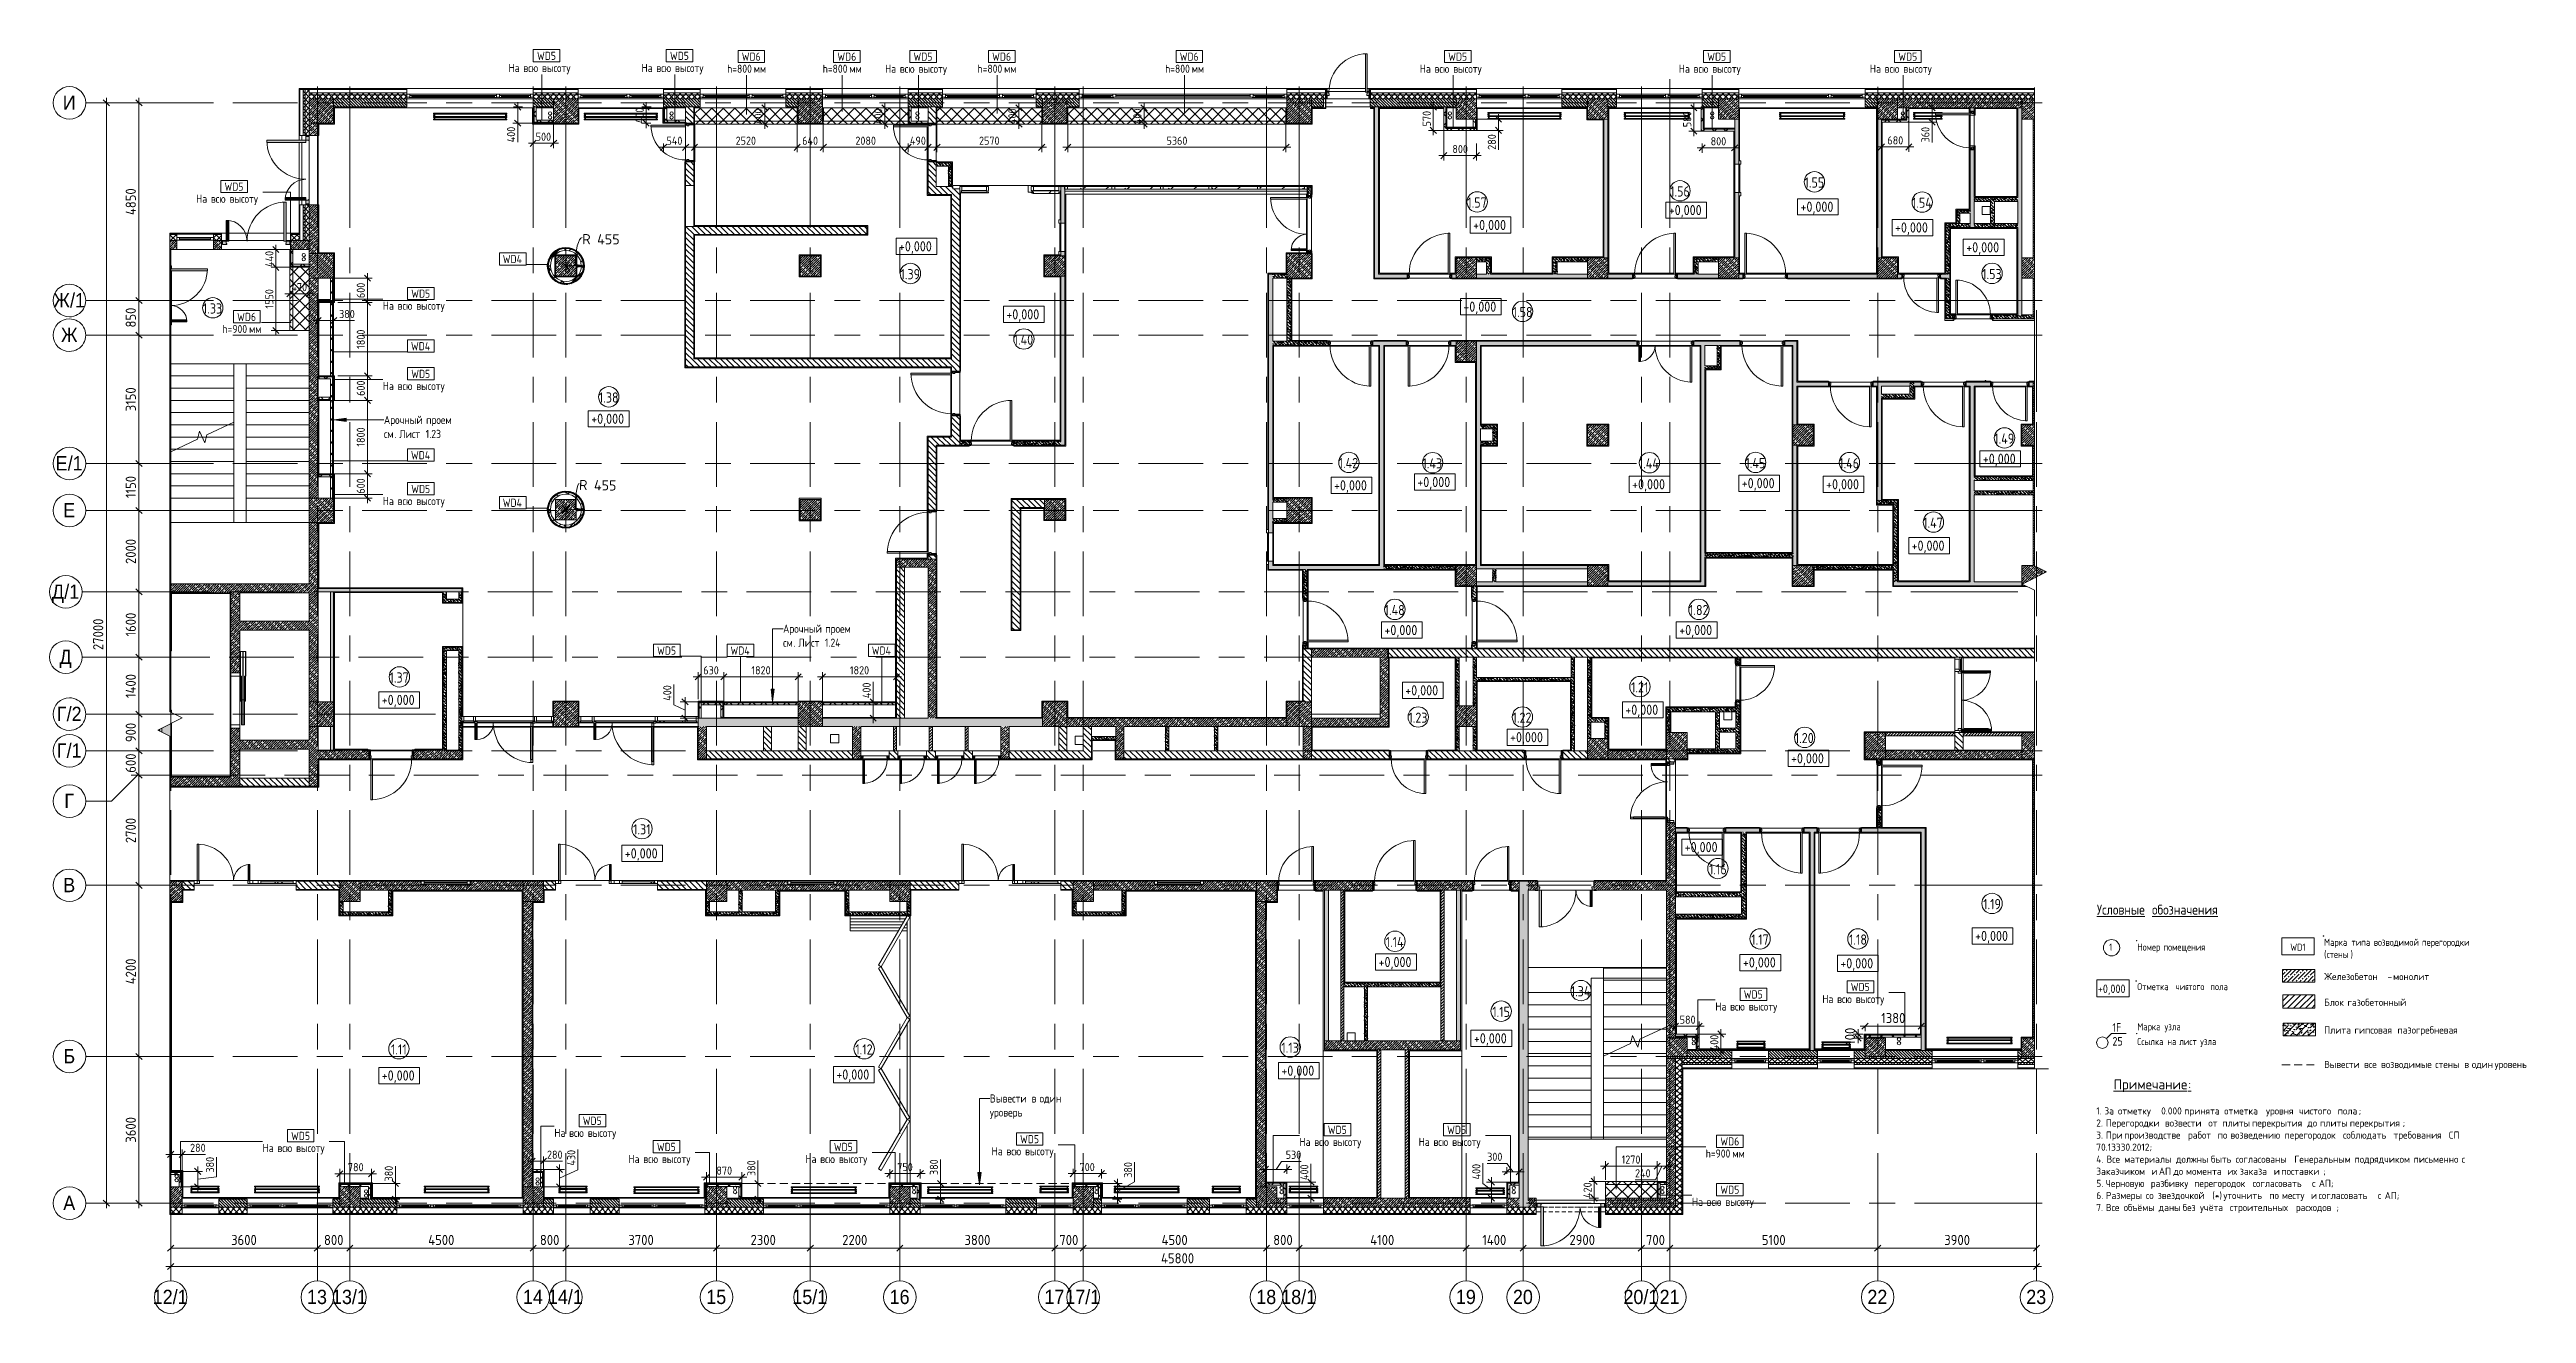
# Model space of a CAD drawing. Header units: millimetres. Extents: x 35787 to 244346, y -8553 to 29000.
# Drawn here: x 35787 to 96585, y -2706 to 28309 of the extents above; entities that cross this region are included whole.
import ezdxf

# ---------------------------------------------------------------- set-up
doc = ezdxf.new("R2010")
doc.units = ezdxf.units.MM
for name, pattern in [('200_ШТРИХ__ш1_п0_6_', [160, 100, -60]), ('ADSK_Штрих_ш2 п1', [300, 200, -100]), ('IMPORT-Невидимая', [391.222223, 282.222223, -109]), ('Осевая', [3175, 635, -476.25, 1587.5, -476.25])]:
    doc.linetypes.add(name, pattern=pattern)
for name, color, linetype, lineweight in [('A-ANNO-DIMS', 7, 'Continuous', 9), ('A-ANNO-DIMS-100', 7, 'Continuous', 9), ('A-AREA-IDEN', 7, 'Continuous', 9), ('A-DETL', 7, 'Continuous', 9), ('A-DETL-1', 7, 'ADSK_Штрих_ш2 п1', 9), ('A-DETL-2', 7, 'IMPORT-Невидимая', 13), ('A-DETL-GENF', 7, 'Continuous', 9), ('A-DETL-MBND-1', 7, '200_ШТРИХ__ш1_п0_6_', 9), ('A-GLAZ', 7, 'Continuous', 9), ('A-GLAZ-CURT', 7, 'Continuous', 9), ('A-GLAZ-CWMG', 7, 'Continuous', 9), ('A-WALL', 7, 'Continuous', 9), ('A-WALL-1', 7, 'Continuous', 13), ('A-WALL-IDEN', 7, 'Continuous', 9), ('G-ANNO-DIMS', 7, 'Continuous', 9), ('G-ANNO-TEXT', 7, 'Continuous', 9), ('I-WALL', 7, 'Continuous', 9), ('S-COLS', 7, 'Continuous', 9), ('S-STRS', 7, 'Continuous', 9), ('S-STRS-MBND', 7, 'Continuous', 9), ('Оси', 7, 'Continuous', 9), ('Оси-1', 7, 'Continuous', 20), ('Оси-2', 7, 'Осевая', 9)]:
    doc.layers.add(name, color=color, linetype=linetype, lineweight=lineweight)
for name, color, linetype, lineweight, true_color in [('A-DETL-GENF-1', 7, 'Continuous', 9, 0xe2e2e2), ('A-DETL-GENF-2', 7, 'Continuous', 9, 0xaaaaaa), ('A-DETL-GENF-3', 7, 'Continuous', 9, 0xe4eaf1), ('A-DETL-GENF-4', 9, 'Continuous', 9, 0x808080), ('A-DETL-GENF-5', 7, 'Continuous', 9, 0xc0c0c0), ('A-DOOR-1', 7, 'Continuous', 9, 0xaaaaaa), ('A-DOOR-2', 7, 'Continuous', 9, 0xe2e2e2), ('A-DOOR-FRAM-1', 7, 'Continuous', 9, 0xe2e2e2), ('A-DOOR-FRAM-2', 7, 'Continuous', 9, 0xaaaaaa), ('A-FLOR-1', 7, 'Continuous', 9, 0xaaaaaa), ('A-WALL-2', 5, 'Continuous', 13, 0x0000ff), ('A-WALL-3', 7, 'Continuous', 13, 0x008040), ('A-WALL-4', 7, 'Continuous', 9, 0xff80c0), ('G-ANNO-TEXT-1', 7, 'Continuous', 9, 0x3c3c3c), ('I-WALL-1', 7, 'Continuous', 9, 0x787878), ('I-WALL-2', 5, 'Continuous', 9, 0x0000ff), ('I-WALL-3', 7, 'Continuous', 9, 0x008040), ('M-EQPM-1', 7, 'Continuous', 9, 0xaaaaaa)]:
    doc.layers.add(name, color=color, linetype=linetype, lineweight=lineweight, true_color=true_color)
doc.styles.add('Arial', font='arial.ttf', dxfattribs={"width": 0.9, "height": 350})
doc.styles.add('GOST Common', font='GOST_Common.ttf', dxfattribs={"width": 0.9, "height": 250})
doc.styles.add('GOST Common_1', font='GOST_Common.ttf', dxfattribs={"width": 0.9, "height": 200})
doc.styles.add('GOST Common_2', font='GOST_Common.ttf', dxfattribs={"height": 245})
doc.styles.add('GOST Common_3', font='GOST_Common.ttf', dxfattribs={"height": 175})
doc.styles.add('GOST Common_4', font='GOST_Common.ttf', dxfattribs={"width": 0.9, "height": 210})
doc.styles.add('GOST Common_5', font='GOST_Common.ttf', dxfattribs={"width": 0.9, "height": 175})
doc.styles.add('GOST Common_6', font='GOST_Common.ttf', dxfattribs={"width": 0.9, "height": 245})
doc.styles.add('ISOCPEUR', font='isocpeur.ttf', dxfattribs={"width": 0.9, "height": 250})
doc.styles.add('ISOCPEUR_1', font='isocpeur.ttf', dxfattribs={"width": 0.9, "height": 200})
doc.styles.add('ISOCPEUR_2', font='isocpeur.ttf', dxfattribs={"height": 250})
doc.dimstyles.new('ISO-2_0_0_9К_Средний_округл2', dxfattribs={"dimscale": 304.8, "dimtxt": 199.196235, "dimasz": 0.492126, "dimexe": 0.393701, "dimexo": 0, "dimgap": 0, "dimtad": 1, "dimdec": 0, "dimrnd": 10, "dimzin": 0, "dimdsep": 46, "dimtxsty": 'ISOCPEUR_1', "dimblk1": 'OBLIQUE', "dimblk2": 'OBLIQUE', "dimsah": 1, "dimcen": 0.09, "dimdle": 0.393701, "dimazin": 0, "dimtfac": 1, "dimtdec": 4, "dimtix": 1, "dimtmove": 1, "dimatfit": 3, "dimfxl": 1, "dimtvp": 1, "dimtolj": 1, "dimtzin": 0, "dimarcsym": 2})
doc.dimstyles.new('ISO-2_0_0_9К_Средний_округл2_1', dxfattribs={"dimscale": 304.8, "dimtxt": 199.196235, "dimasz": 0.492126, "dimexe": 0.393701, "dimexo": 0, "dimgap": 0, "dimtad": 1, "dimdec": 0, "dimrnd": 10, "dimzin": 0, "dimdsep": 46, "dimtxsty": 'ISOCPEUR_1', "dimblk1": 'OBLIQUE', "dimblk2": 'OBLIQUE', "dimsah": 1, "dimcen": 0.09, "dimdle": 0.393701, "dimazin": 0, "dimtfac": 1, "dimtdec": 4, "dimtix": 1, "dimtmove": 0, "dimatfit": 3, "dimfxl": 1, "dimtvp": 1, "dimtolj": 1, "dimtzin": 0, "dimarcsym": 2})
doc.dimstyles.new('ISO-2_5_0_9К_БОЛЬШОЙ', dxfattribs={"dimscale": 304.8, "dimtxt": 248.995294, "dimasz": 0.492126, "dimexe": 0.393701, "dimexo": 0.984252, "dimgap": 0, "dimtad": 1, "dimdec": 0, "dimrnd": 10, "dimzin": 0, "dimdsep": 46, "dimtxsty": 'ISOCPEUR', "dimblk1": 'OBLIQUE', "dimblk2": 'OBLIQUE', "dimsah": 1, "dimcen": 0.09, "dimdle": 0.393701, "dimazin": 0, "dimtfac": 1, "dimtdec": 4, "dimtix": 1, "dimtmove": 0, "dimatfit": 3, "dimfxl": 1, "dimtvp": 1, "dimtolj": 1, "dimtzin": 0, "dimarcsym": 2})
doc.dimstyles.new('ISO-2_5_0_9К_БОЛЬШОЙ_1', dxfattribs={"dimscale": 304.8, "dimtxt": 248.995294, "dimasz": 0.492126, "dimexe": 0.393701, "dimexo": 0.984252, "dimgap": 0, "dimtad": 1, "dimdec": 0, "dimrnd": 10, "dimzin": 0, "dimdsep": 46, "dimtxsty": 'ISOCPEUR', "dimblk1": 'OBLIQUE', "dimblk2": 'OBLIQUE', "dimsah": 1, "dimcen": 0.09, "dimdle": 0.393701, "dimazin": 0, "dimtfac": 1, "dimtdec": 4, "dimtix": 1, "dimtmove": 2, "dimatfit": 3, "dimfxl": 1, "dimtvp": 1, "dimtolj": 1, "dimtzin": 0, "dimarcsym": 2})
doc.dimstyles.new('ISO-2_5_1_0K_БОЛЬШОЙ', dxfattribs={"dimscale": 304.8, "dimtxt": 248.995294, "dimasz": 0.656168, "dimexe": 0.787402, "dimexo": 0, "dimgap": 0, "dimtad": 1, "dimjust": 3, "dimdec": 0, "dimzin": 0, "dimdsep": 46, "dimtxsty": 'ISOCPEUR_2', "dimsah": 1, "dimcen": 0.09, "dimazin": 0, "dimtfac": 1, "dimtdec": 4, "dimtix": 1, "dimtmove": 0, "dimatfit": 2, "dimfxl": 1, "dimtvp": 1, "dimtolj": 1, "dimtzin": 0, "dimarcsym": 2})
pattern_1 = [(45, (0, 0), (-57.02463, 57.02463), []), (45, (57.025, 0), (-57.02463, 57.02463), [100.806, -20.161, 3.353, -16.808])]
pattern_2 = [(45, (0, 0), (-70.71068, 70.71068), []), (135, (0, 0), (-70.71068, -70.71068), [])]
pattern_3 = [(135, (0, 0), (-70.71068, -70.71068), [])]
pattern_4 = [(135, (0, 0), (-35.35534, -35.35534), [])]
pattern_5 = [(135, (0, 0), (-75.43415, -75.43415), [106.68, -17.78, 3.556, -17.78]), (135, (0, 75.39), (-75.43415, -75.43415), []), (50, (0, 0), (127.52922, -11.15758), [13.335, -146.685]), (355, (0, 0), (-24.66966, 133.74002), [10.668, -117.348]), (100.451, (10.63, -0.93), (102.85973, 122.58178), [11.333, -124.663]), (46.184, (0, 35.56), (189.75516, -29.43036), [20.002, -220.027]), (96.636, (15.81, 33.1), (166.1822, 173.1996), [17, -186.995]), (351.184, (0, 35.56), (166.18393, 173.19757), [16.002, -176.022]), (21, (17.78, 26.67), (106.13027, -71.58603), [13.335, -146.685]), (326, (17.78, 26.67), (43.26188, 128.93175), [10.668, -117.348]), (71.451, (26.62, 20.7), (149.39198, 57.34505), [11.333, -124.663]), (37.5, (0, 0), (2.162228, 59.188357), [3.353, -112.573, 3.353, -115.773, -117.793]), (37.5, (0, 0), (2.162228, 59.188357), [-235.052, 3.353, -114.44]), (7.5, (0, 0), (46.773857, 70.126152), [3.353, -64.567, 3.353, -109.906, -44.894]), (7.5, (0, 0), (46.773857, 70.126152), [-181.178, 3.353, -41.542]), (327.5, (-39.65, 0), (94.91367, -4.010093), [3.353, -41.097, 3.353, -135.331, -184.023]), (327.5, (-39.65, 0), (94.91367, -4.010093), [-183.134, 3.353, -180.67]), (317.5, (-57.43, 0), (103.69057, 17.79882), [3.353, -54.432, 3.353, -88.748, -130.683]), (317.5, (-57.43, 0), (103.69057, 17.79882), [-149.885, 3.353, -127.33])]
pattern_6 = [(135, (1826.41, 114.685), (-14.14214, -14.14214), []), (225, (1826.41, 114.685), (14.14214, -14.14214), [])]
pattern_7 = [(45, (-296.384, 114.685), (-14.1421, 14.1421), []), (135, (-296.384, 114.685), (-14.1421, -14.1421), [])]
pattern_8 = [(135, (1751.41, 114.685), (-14.14214, -14.14214), []), (225, (1751.41, 114.685), (14.14214, -14.14214), [])]
pattern_9 = [(45, (-371.384, 114.685), (-14.1421, 14.1421), []), (135, (-371.384, 114.685), (-14.1421, -14.1421), [])]
pattern_10 = [(135, (1826.41, 164.685), (-14.14214, -14.14214), []), (225, (1826.41, 164.685), (14.14214, -14.14214), [])]
pattern_11 = [(45, (-296.384, 164.685), (-14.1421, 14.1421), []), (135, (-296.384, 164.685), (-14.1421, -14.1421), [])]
pattern_12 = [(135, (1601.41, 114.685), (-14.14214, -14.14214), []), (225, (1601.41, 114.685), (14.14214, -14.14214), [])]
pattern_13 = [(45, (-521.384, 114.685), (-14.1421, 14.1421), []), (135, (-521.384, 114.685), (-14.1421, -14.1421), [])]
pattern_14 = [(135, (1751.41, 164.685), (-14.14214, -14.14214), []), (225, (1751.41, 164.685), (14.14214, -14.14214), [])]
pattern_15 = [(45, (-371.384, 164.685), (-14.1421, 14.1421), []), (135, (-371.384, 164.685), (-14.1421, -14.1421), [])]
pattern_16 = [(45, (0, 0), (-35.35534, 35.35534), [])]
pattern_17 = [(135, (1751.41, 174.685), (-14.14214, -14.14214), []), (225, (1751.41, 174.685), (14.14214, -14.14214), [])]
pattern_18 = [(45, (-371.384, 174.685), (-14.1421, 14.1421), []), (135, (-371.384, 174.685), (-14.1421, -14.1421), [])]
pattern_19 = [(45, (0, 0), (-141.42136, 141.42136), []), (135, (0, 0), (-141.42136, -141.42136), [])]
pattern_20 = [(315, (52270, 42220), (141.42136, 141.42136), []), (45, (52270, 42220), (-141.42136, 141.42136), [])]
pattern_21 = [(45, (-2720, 0), (-141.42136, 141.42136), []), (135, (-2720, 0), (-141.42136, -141.42136), [])]
pattern_22 = [(45, (-6000, 0), (-141.42136, 141.42136), []), (135, (-6000, 0), (-141.42136, -141.42136), [])]
pattern_23 = [(45, (-9210, 0), (-141.42136, 141.42136), []), (135, (-9210, 0), (-141.42136, -141.42136), [])]

msp = doc.modelspace()

# ---------------------------------------------------------------- texts
at = {"layer": 'A-AREA-IDEN', "char_height": 250, "attachment_point": 1, "style": 'GOST Common'}
for s, insert, width in [('1.56', (75565.5, 24951.2), 606.076), ('1.55', (78865, 25171.2), 606.076), ('1.57', (70587.4, 24678.2), 606.076), ('1.54', (81502, 24674.7), 627.721), ('1.39', (56675.1, 22921.4), 606.076), ('1.53', (83225.1, 22924.9), 606.076), ('1.33', (39552.2, 22079.9), 606.076), ('1.58', (71701.5, 21992.1), 606.076), ('1.40', (59451.5, 21314.5), 627.721), ('1.38', (49271.4, 19895.3), 606.076), ('1.49', (83521.9, 18887.1), 627.721), ('1.42', (67429, 18286.2), 627.721), ('1.43', (69485.8, 18279.2), 627.721), ('1.44', (74797.6, 18279.2), 649.367), ('1.45', (77413.3, 18286.2), 627.721), ('1.46', (79716.5, 18282.7), 627.721), ('1.47', (81776.9, 16822.1), 627.721), ('1.48', (68557.4, 14679.5), 627.721), ('1.82', (76029.5, 14679.5), 606.076), ('1.37', (44131.8, 13022.6), 606.076), ('1.21', (74607.2, 12783.4), 548.354), ('1.23', (69141.2, 12038.5), 606.076), ('1.22', (71698, 12038.5), 606.076), ('1.20', (78625.7, 11538.5), 606.076), ('1.31', (50110.7, 9298.3), 548.354), ('1.16', (76521.2, 8319.8), 548.354), ('1.19', (83248.9, 7462.7), 548.354), ('1.14', (68584.3, 6534.3), 570), ('1.17', (77556.7, 6593.9), 548.354), ('1.18', (79957.1, 6593.9), 548.354), ('1.34', (73127.1, 5325.2), 627.721), ('1.15', (71200.5, 4820.2), 548.354), ('1.11', (44167.3, 3898), 490.633), ('1.12', (55564.6, 3898), 548.354), ('1.13', (66022.7, 3939.5), 548.354)]:
    msp.add_mtext(s, dxfattribs=dict(at, insert=insert, width=width))
at = {"layer": 'A-WALL-IDEN', "char_height": 200, "attachment_point": 1, "style": 'GOST Common_1'}
for s, insert, width in [('WD5', (47752, 28254.4), 584.43), ('WD5', (51015.7, 28254.4), 584.43), ('WD6', (52777.7, 28234.4), 584.43), ('WD6', (55124, 28234.4), 584.43), ('WD5', (56993.1, 28234.4), 584.43), ('WD6', (58923.2, 28234.4), 584.43), ('WD6', (63528.2, 28234.4), 584.43), ('WD5', (70118.1, 28234.4), 584.43), ('WD5', (76476.4, 28234.4), 584.43), ('WD5', (81166.1, 28234.4), 584.43), ('На', (47053.3, 27957.5), 360.759), ('\\fGOST Common|b0|i0|c204|p34|;\\W.9; ', (47351, 27957.5), 79.367), ('всю', (47416.5, 27957.5), 476.202), ('\\fGOST Common|b0|i0|c204|p34|;\\W.9; ', (47809.4, 27957.5), 79.367), ('высоту', (47874.9, 27957.5), 981.265), ('На', (50317, 27957.5), 360.759), ('\\fGOST Common|b0|i0|c204|p34|;\\W.9; ', (50614.7, 27957.5), 79.367), ('всю', (50680.2, 27957.5), 476.202), ('\\fGOST Common|b0|i0|c204|p34|;\\W.9; ', (51073.1, 27957.5), 79.367), ('высоту', (51138.6, 27957.5), 981.265), ('h=800', (52418.3, 27937.5), 793.671), ('мм', (53073.1, 27937.5), 360.759), ('h=800', (54764.6, 27937.5), 793.671), ('мм', (55419.5, 27937.5), 360.759), ('На', (56294.4, 27937.5), 360.759), ('\\fGOST Common|b0|i0|c204|p34|;\\W.9; ', (56592.1, 27937.5), 79.367), ('всю', (56657.6, 27937.5), 476.202), ('\\fGOST Common|b0|i0|c204|p34|;\\W.9; ', (57050.5, 27937.5), 79.367), ('высоту', (57116, 27937.5), 981.265), ('h=800', (58563.9, 27937.5), 793.671), ('мм', (59218.7, 27937.5), 360.759), ('h=800', (63168.9, 27937.5), 793.671), ('мм', (63823.7, 27937.5), 360.759), ('На', (69419.5, 27937.5), 360.759), ('\\fGOST Common|b0|i0|c204|p34|;\\W.9; ', (69717.1, 27937.5), 79.367), ('всю', (69782.6, 27937.5), 476.202), ('\\fGOST Common|b0|i0|c204|p34|;\\W.9; ', (70175.5, 27937.5), 79.367), ('высоту', (70241, 27937.5), 981.265), ('На', (75777.7, 27937.5), 360.759), ('\\fGOST Common|b0|i0|c204|p34|;\\W.9; ', (76075.4, 27937.5), 79.367), ('всю', (76140.9, 27937.5), 476.202), ('\\fGOST Common|b0|i0|c204|p34|;\\W.9; ', (76533.8, 27937.5), 79.367), ('высоту', (76599.3, 27937.5), 981.265), ('На', (80467.4, 27937.5), 360.759), ('\\fGOST Common|b0|i0|c204|p34|;\\W.9; ', (80765.1, 27937.5), 79.367), ('всю', (80830.6, 27937.5), 476.202), ('\\fGOST Common|b0|i0|c204|p34|;\\W.9; ', (81223.5, 27937.5), 79.367), ('высоту', (81289, 27937.5), 981.265), ('WD5', (40081.2, 25044.5), 584.43), ('На', (39382.6, 24747.6), 360.759), ('\\fGOST Common|b0|i0|c204|p34|;\\W.9; ', (39680.2, 24747.6), 79.367), ('всю', (39745.7, 24747.6), 476.202), ('\\fGOST Common|b0|i0|c204|p34|;\\W.9; ', (40138.6, 24747.6), 79.367), ('высоту', (40204.1, 24747.6), 981.265), ('WD4', (46911.6, 23267.3), 606.076), ('На', (43966, 22122.7), 360.759), ('\\fGOST Common|b0|i0|c204|p34|;\\W.9; ', (44263.6, 22122.7), 79.367), ('всю', (44329.1, 22122.7), 476.202), ('WD5', (44664.6, 22419.6), 584.43), ('\\fGOST Common|b0|i0|c204|p34|;\\W.9; ', (44722, 22122.7), 79.367), ('высоту', (44787.5, 22122.7), 981.265), ('h=900', (40031.1, 21551.3), 793.671), ('WD6', (40390.4, 21848.2), 584.43), ('мм', (40685.9, 21551.3), 360.759), ('WD4', (44657.6, 21129.2), 606.076), ('На', (43966, 20153.1), 360.759), ('\\fGOST Common|b0|i0|c204|p34|;\\W.9; ', (44263.6, 20153.1), 79.367), ('всю', (44329.1, 20153.1), 476.202), ('WD5', (44664.6, 20450), 584.43), ('\\fGOST Common|b0|i0|c204|p34|;\\W.9; ', (44722, 20153.1), 79.367), ('высоту', (44787.5, 20153.1), 981.265), ('WD4', (44657.6, 18454.5), 606.076), ('На', (43966, 17329.8), 360.759), ('\\fGOST Common|b0|i0|c204|p34|;\\W.9; ', (44263.6, 17329.8), 79.367), ('всю', (44329.1, 17329.8), 476.202), ('WD5', (44664.6, 17626.7), 584.43), ('\\fGOST Common|b0|i0|c204|p34|;\\W.9; ', (44722, 17329.8), 79.367), ('высоту', (44787.5, 17329.8), 981.265), ('WD4', (46911.6, 17286.7), 606.076), ('WD5', (50699.7, 13660.4), 584.43), ('WD4', (52501.1, 13660.4), 606.076), ('WD4', (55968.8, 13660.4), 606.076), ('На', (76674.6, 4925.3), 360.759), ('\\fGOST Common|b0|i0|c204|p34|;\\W.9; ', (76972.2, 4925.3), 79.367), ('всю', (77037.7, 4925.3), 476.202), ('WD5', (77373.3, 5222.2), 584.43), ('\\fGOST Common|b0|i0|c204|p34|;\\W.9; ', (77430.6, 4925.3), 79.367), ('высоту', (77496.1, 4925.3), 981.265), ('На', (79300.8, 5109), 360.759), ('\\fGOST Common|b0|i0|c204|p34|;\\W.9; ', (79598.5, 5109), 79.367), ('всю', (79664, 5109), 476.202), ('WD5', (79999.5, 5405.9), 584.43), ('\\fGOST Common|b0|i0|c204|p34|;\\W.9; ', (80056.9, 5109), 79.367), ('высоту', (80122.3, 5109), 981.265), ('На', (48176.8, 1824.6), 360.759), ('\\fGOST Common|b0|i0|c204|p34|;\\W.9; ', (48474.5, 1824.6), 79.367), ('WD5', (48875.5, 2121.5), 584.43), ('\\fGOST Common|b0|i0|c204|p34|;\\W.9; ', (48932.8, 1824.6), 79.367), ('WD5', (67163.8, 1900.3), 584.43), ('WD5', (70091.8, 1900.3), 584.43), ('На', (41016.6, 1453.7), 360.759), ('\\fGOST Common|b0|i0|c204|p34|;\\W.9; ', (41314.2, 1453.7), 79.367), ('всю', (41379.7, 1453.7), 476.202), ('WD5', (41715.3, 1750.6), 584.43), ('\\fGOST Common|b0|i0|c204|p34|;\\W.9; ', (41772.6, 1453.7), 79.367), ('высоту', (41838.1, 1453.7), 981.265), ('всю', (48539.9, 1824.6), 476.202), ('высоту', (48998.3, 1824.6), 981.265), ('WD5', (50694.9, 1480.6), 584.43), ('WD5', (55037.8, 1480.6), 584.43), ('На', (58910.6, 1374.1), 360.759), ('\\fGOST Common|b0|i0|c204|p34|;\\W.9; ', (59208.2, 1374.1), 79.367), ('всю', (59273.7, 1374.1), 476.202), ('WD5', (59609.2, 1671), 584.43), ('\\fGOST Common|b0|i0|c204|p34|;\\W.9; ', (59666.6, 1374.1), 79.367), ('высоту', (59732.1, 1374.1), 981.265), ('На', (66465.1, 1603.4), 360.759), ('\\fGOST Common|b0|i0|c204|p34|;\\W.9; ', (66762.7, 1603.4), 79.367), ('всю', (66828.2, 1603.4), 476.202), ('\\fGOST Common|b0|i0|c204|p34|;\\W.9; ', (67221.1, 1603.4), 79.367), ('высоту', (67286.6, 1603.4), 981.265), ('На', (69393.1, 1603.4), 360.759), ('\\fGOST Common|b0|i0|c204|p34|;\\W.9; ', (69690.8, 1603.4), 79.367), ('всю', (69756.3, 1603.4), 476.202), ('\\fGOST Common|b0|i0|c204|p34|;\\W.9; ', (70149.2, 1603.4), 79.367), ('высоту', (70214.6, 1603.4), 981.265), ('h=900', (76438.7, 1318.2), 793.671), ('WD6', (76798.1, 1615.1), 584.43), ('мм', (77093.5, 1318.2), 360.759), ('На', (49996.3, 1183.7), 360.759), ('\\fGOST Common|b0|i0|c204|p34|;\\W.9; ', (50293.9, 1183.7), 79.367), ('всю', (50359.4, 1183.7), 476.202), ('\\fGOST Common|b0|i0|c204|p34|;\\W.9; ', (50752.3, 1183.7), 79.367), ('высоту', (50817.8, 1183.7), 981.265), ('На', (54339.2, 1183.7), 360.759), ('\\fGOST Common|b0|i0|c204|p34|;\\W.9; ', (54636.8, 1183.7), 79.367), ('всю', (54702.3, 1183.7), 476.202), ('\\fGOST Common|b0|i0|c204|p34|;\\W.9; ', (55095.2, 1183.7), 79.367), ('высоту', (55160.7, 1183.7), 981.265), ('На', (76099.4, 132.6), 360.759), ('\\fGOST Common|b0|i0|c204|p34|;\\W.9; ', (76397.1, 132.6), 79.367), ('всю', (76462.5, 132.6), 476.202), ('WD5', (76798.1, 429.5), 584.43), ('\\fGOST Common|b0|i0|c204|p34|;\\W.9; ', (76855.4, 132.6), 79.367), ('высоту', (76920.9, 132.6), 981.265)]:
    msp.add_mtext(s, dxfattribs=dict(at, insert=insert, width=width))
at = {"layer": 'G-ANNO-DIMS', "char_height": 250, "width": 1028.823, "attachment_point": 1, "line_spacing_factor": 1.022761, "style": 'GOST Common'}
for insert in [(75531.4, 24494.3), (78765.7, 24575.7), (70730.8, 24128.2), (81084.6, 24067.2), (56635.5, 23604), (82834, 23579), (59271.8, 21936.1), (70489.8, 22124.4), (49082.4, 19373.4), (83240.8, 18391.9), (67315.4, 17739.5), (69359.9, 17820.2), (74632.6, 17766.4), (77322.7, 17793.3), (79394.1, 17766.4), (81492.5, 16259.9), (68552.9, 14188.5), (75789.3, 14188.5), (43940.4, 12475), (69064, 12708.9), (74465.2, 12232.8), (71635.7, 11559.8), (78531.9, 11041.4), (49905.5, 8708.8), (75922.4, 8862.3), (83051.3, 6683.3), (68409, 6042), (77352, 6031.6), (79742.4, 6010.8), (70748.2, 4170.6), (43940.4, 3258.3), (55098.6, 3281.7), (66022.9, 3375.3)]:
    msp.add_mtext('+0,000', dxfattribs=dict(at, insert=insert))
at = {"layer": 'G-ANNO-TEXT', "attachment_point": 1}
for s, insert, char_height, width, style in [('\\LУсловные', (86040.9, 7325.6), 245, 1550.544, 'GOST Common_6'), ('\\L\\fGOST Common|b0|i0|c204|p34|;\\W.9;\\L ', (87320.3, 7325.6), 245, 90.911, 'GOST Common_6'), ('\\Lобозначения', (87395.3, 7325.6), 245, 2111.164, 'GOST Common_6'), ('\\fGOST Common|b0|i0|c204|p34|;\\W.9;1', (86343.5, 6371.5), 175, 95.962, 'GOST Common_5'), ('Номер', (87032, 6371.5), 175, 712.139, 'GOST Common_5'), ('\\fGOST Common|b0|i0|c204|p34|;\\W.9; ', (87619.6, 6371.5), 175, 65.658, 'GOST Common_5'), ('помещения', (87673.8, 6371.5), 175, 1298.012, 'GOST Common_5'), ('\\fGOST Common|b0|i0|c204|p34|;\\W.9; ', (88744.7, 6371.5), 175, 65.658, 'GOST Common_5'), ('WD1', (90788.3, 6367.7), 175, 459.607, 'GOST Common_5'), ('\\fGOST Common|b0|i0|c204|p34|;\\W.9;(', (91618.6, 6193.3), 175, 75.759, 'GOST Common_5'), ('Марка', (91618.6, 6489.6), 175, 747.493, 'GOST Common_5'), ('стены', (91681.1, 6193.3), 175, 712.139, 'GOST Common_5'), ('\\fGOST Common|b0|i0|c204|p34|;\\W.9; ', (92235.3, 6489.6), 175, 65.658, 'GOST Common_5'), ('\\fGOST Common|b0|i0|c204|p34|;\\W.9;)', (92268.7, 6193.3), 175, 75.759, 'GOST Common_5'), ('типа', (92289.5, 6489.6), 175, 595.974, 'GOST Common_5'), ('\\fGOST Common|b0|i0|c204|p34|;\\W.9; ', (92781.2, 6489.6), 175, 65.658, 'GOST Common_5'), ('возводимой', (92835.4, 6489.6), 175, 1368.721, 'GOST Common_5'), ('\\fGOST Common|b0|i0|c204|p34|;\\W.9; ', (93964.7, 6489.6), 175, 65.658, 'GOST Common_5'), ('перегородки', (94018.9, 6489.6), 175, 1500.037, 'GOST Common_5'), ('\\fGOST Common|b0|i0|c204|p34|;\\W.9; ', (95256.5, 6489.6), 175, 65.658, 'GOST Common_5'), ('Отметка', (87033.4, 5401.5), 175, 1070.734, 'GOST Common_5'), ('\\fGOST Common|b0|i0|c204|p34|;\\W.9; ', (87916.9, 5401.5), 175, 65.658, 'GOST Common_5'), ('чистого', (87971, 5401.5), 175, 969.721, 'GOST Common_5'), ('\\fGOST Common|b0|i0|c204|p34|;\\W.9; ', (88771.1, 5401.5), 175, 65.658, 'GOST Common_5'), ('пола', (88825.3, 5401.5), 175, 560.62, 'GOST Common_5'), ('\\fGOST Common|b0|i0|c204|p34|;\\W.9; ', (89287.9, 5401.5), 175, 65.658, 'GOST Common_5'), ('1F', (86422.3, 4416.3), 210, 282.835, 'GOST Common_4'), ('Марка', (87032.3, 4417.3), 175, 747.493, 'GOST Common_5'), ('\\fGOST Common|b0|i0|c204|p34|;\\W.9; ', (87649, 4417.3), 175, 65.658, 'GOST Common_5'), ('узла', (87703.2, 4417.3), 175, 550.519, 'GOST Common_5'), ('\\fGOST Common|b0|i0|c204|p34|;\\W.9; ', (88157.4, 4417.3), 175, 65.658, 'GOST Common_5'), ('25', (86422.3, 4077.1), 210, 323.24, 'GOST Common_4'), ('Ссылка', (87032.3, 4052.3), 175, 828.304, 'GOST Common_5'), ('\\fGOST Common|b0|i0|c204|p34|;\\W.9; ', (87715.7, 4052.3), 175, 65.658, 'GOST Common_5'), ('на', (87769.9, 4052.3), 175, 287.886, 'GOST Common_5'), ('\\fGOST Common|b0|i0|c204|p34|;\\W.9; ', (88007.4, 4052.3), 175, 65.658, 'GOST Common_5'), ('лист', (88061.6, 4052.3), 175, 560.62, 'GOST Common_5'), ('\\fGOST Common|b0|i0|c204|p34|;\\W.9; ', (88524.1, 4052.3), 175, 65.658, 'GOST Common_5'), ('узла', (88578.3, 4052.3), 175, 550.519, 'GOST Common_5')]:
    msp.add_mtext(s, dxfattribs=dict(at, insert=insert, char_height=char_height, width=width, style=style))
at = {"layer": 'G-ANNO-TEXT-1', "attachment_point": 1}
for s, insert, char_height, width, style in [('см', (43994.4, 18976.5), 200, 310.253, 'GOST Common_1'), ('Арочный', (43994.4, 19320.4), 200, 1176.076, 'GOST Common_1'), ('Лист', (44369.4, 18976.5), 200, 656.582, 'GOST Common_1'), ('\\fGOST Common|b0|i0|c204|p34|;\\W.9; ', (44964.8, 19320.4), 200, 79.367, 'GOST Common_1'), (' 1.23', (44911.2, 18976.5), 200, 562.785, 'GOST Common_1'), ('проем', (45030.2, 19320.4), 200, 815.316, 'GOST Common_1'), ('\\fGOST Common|b0|i0|c204|p34|;\\W.9; ', (45702.9, 19320.4), 200, 79.367, 'GOST Common_1'), ('. ', (44250.4, 18976.5), 200, 144.304, 'GOST Common_1'), ('Арочный', (53791.9, 14196.1), 200, 1176.076, 'GOST Common_1'), ('\\fGOST Common|b0|i0|c204|p34|;\\W.9; ', (54762.3, 14196.1), 200, 79.367, 'GOST Common_1'), ('проем', (54827.8, 14196.1), 200, 815.316, 'GOST Common_1'), ('см', (53791.9, 13852.1), 200, 310.253, 'GOST Common_1'), ('. ', (54047.9, 13852.1), 200, 144.304, 'GOST Common_1'), ('Лист', (54167, 13852.1), 200, 656.582, 'GOST Common_1'), (' 1.24', (54708.7, 13852.1), 200, 591.645, 'GOST Common_1'), ('Железобетон', (91618.6, 5647.3), 175, 1756.497, 'GOST Common_3'), (' - ', (93067.8, 5647.3), 175, 297.426, 'GOST Common_3'), ('монолит', (93313.2, 5647.3), 175, 1116.751, 'GOST Common_3'), ('+0,000', (86064.8, 5365.5), 210, 888.911, 'GOST Common_4'), ('Блок', (91618.6, 5015.9), 175, 622.911, 'GOST Common_3'), ('\\fGOST Common|b0|i0|c204|p34|; ', (92132.5, 5015.9), 175, 72.954, 'GOST Common_3'), ('газобетонный', (92192.7, 5015.9), 175, 1879.957, 'GOST Common_3'), ('Плита', (91618.6, 4335.9), 175, 830.548, 'GOST Common_3'), ('\\fGOST Common|b0|i0|c204|p34|; ', (92303.9, 4335.9), 175, 72.954, 'GOST Common_3'), ('гипсовая', (92364, 4335.9), 175, 1206.54, 'GOST Common_3'), ('\\fGOST Common|b0|i0|c204|p34|; ', (93359.5, 4335.9), 175, 72.954, 'GOST Common_3'), ('пазогребневая', (93419.7, 4335.9), 175, 1992.193, 'GOST Common_3'), ('\\LПримечание', (86451.6, 3038.8), 245, 2216.666, 'GOST Common_2'), ('Вывести', (91618.6, 3492.3), 175, 1116.751, 'GOST Common_3'), ('\\fGOST Common|b0|i0|c204|p34|; ', (92540, 3492.3), 175, 72.954, 'GOST Common_3'), ('все', (92600.2, 3492.3), 175, 432.11, 'GOST Common_3'), ('\\fGOST Common|b0|i0|c204|p34|; ', (92956.7, 3492.3), 175, 72.954, 'GOST Common_3'), ('возводимые', (93016.9, 3492.3), 175, 1537.637, 'GOST Common_3'), ('\\fGOST Common|b0|i0|c204|p34|; ', (94285.6, 3492.3), 175, 72.954, 'GOST Common_3'), ('стены', (94345.8, 3492.3), 175, 791.266, 'GOST Common_3'), ('\\fGOST Common|b0|i0|c204|p34|; ', (94998.6, 3492.3), 175, 72.954, 'GOST Common_3'), ('\\fGOST Common|b0|i0|c204|p34|;в', (95058.8, 3492.3), 175, 151.519, 'GOST Common_3'), ('\\fGOST Common|b0|i0|c204|p34|; ', (95183.8, 3492.3), 175, 72.954, 'GOST Common_3'), ('один', (95244, 3492.3), 175, 606.076, 'GOST Common_3'), ('\\fGOST Common|b0|i0|c204|p34|; ', (95744.1, 3492.3), 175, 72.954, 'GOST Common_3'), ('уровень', (95804.3, 3492.3), 175, 1060.633, 'GOST Common_3'), ('\\fGOST Common|b0|i0|c204|p34|;\\W.9;В', (58867.3, 2669.4), 200, 180.38, 'GOST Common_1'), ('ывести ', (59016.1, 2669.4), 200, 1060.633, 'GOST Common_1'), ('\\fGOST Common|b0|i0|c204|p34|;\\W.9;в', (59891.3, 2669.4), 200, 158.734, 'GOST Common_1'), ('\\fGOST Common|b0|i0|c204|p34|;\\W.9; ', (60022.2, 2669.4), 200, 79.367, 'GOST Common_1'), ('один', (60087.7, 2669.4), 200, 634.937, 'GOST Common_1'), ('\\fGOST Common|b0|i0|c204|p34|;\\W.9; ', (60611.6, 2669.4), 200, 79.367, 'GOST Common_1'), ('\\L\\fGOST Common|b0|i0|c204|p34|;\\L:', (88280.6, 3038.8), 245, 89.789, 'GOST Common_2'), ('уроверь', (58867.3, 2325.4), 200, 1111.139, 'GOST Common_1'), ('1. ', (86025.8, 2350.7), 175, 241.308, 'GOST Common_3'), ('2. ', (86025.8, 2054.4), 175, 286.202, 'GOST Common_3'), ('За', (86224.9, 2350.7), 175, 331.097, 'GOST Common_3'), ('Перегородки', (86261.9, 2054.4), 175, 1683.544, 'GOST Common_3'), ('\\fGOST Common|b0|i0|c204|p34|; ', (86498.1, 2350.7), 175, 72.954, 'GOST Common_3'), ('отметку', (86558.3, 2350.7), 175, 1156.033, 'GOST Common_3'), (' 0.000 ', (87512.1, 2350.7), 175, 813.713, 'GOST Common_3'), ('\\fGOST Common|b0|i0|c204|p34|; ', (87651, 2054.4), 175, 72.954, 'GOST Common_3'), ('возвести', (87711.2, 2054.4), 175, 1217.763, 'GOST Common_3'), ('принята', (88183.5, 2350.7), 175, 1116.751, 'GOST Common_3'), ('\\fGOST Common|b0|i0|c204|p34|; ', (88715.9, 2054.4), 175, 72.954, 'GOST Common_3'), ('от', (88776.1, 2054.4), 175, 342.321, 'GOST Common_3'), ('\\fGOST Common|b0|i0|c204|p34|; ', (89058.6, 2054.4), 175, 72.954, 'GOST Common_3'), ('\\fGOST Common|b0|i0|c204|p34|; ', (89104.9, 2350.7), 175, 72.954, 'GOST Common_3'), ('плиты', (89118.8, 2054.4), 175, 813.713, 'GOST Common_3'), ('отметка', (89165.1, 2350.7), 175, 1172.869, 'GOST Common_3'), ('\\fGOST Common|b0|i0|c204|p34|; ', (89790.2, 2054.4), 175, 72.954, 'GOST Common_3'), ('перекрытия', (89850.4, 2054.4), 175, 1571.307, 'GOST Common_3'), ('\\fGOST Common|b0|i0|c204|p34|; ', (90132.8, 2350.7), 175, 72.954, 'GOST Common_3'), ('уровня', (90193, 2350.7), 175, 909.114, 'GOST Common_3'), ('\\fGOST Common|b0|i0|c204|p34|; ', (90943.1, 2350.7), 175, 72.954, 'GOST Common_3'), ('чистого', (91003.3, 2350.7), 175, 1077.468, 'GOST Common_3'), ('\\fGOST Common|b0|i0|c204|p34|; ', (91146.8, 2054.4), 175, 72.954, 'GOST Common_3'), ('до', (91207, 2054.4), 175, 303.038, 'GOST Common_3'), ('\\fGOST Common|b0|i0|c204|p34|; ', (91457, 2054.4), 175, 72.954, 'GOST Common_3'), ('плиты', (91517.2, 2054.4), 175, 813.713, 'GOST Common_3'), ('\\fGOST Common|b0|i0|c204|p34|; ', (91892.3, 2350.7), 175, 72.954, 'GOST Common_3'), ('пола', (91952.5, 2350.7), 175, 622.911, 'GOST Common_3'), ('\\fGOST Common|b0|i0|c204|p34|; ', (92188.6, 2054.4), 175, 72.954, 'GOST Common_3'), ('перекрытия', (92248.8, 2054.4), 175, 1571.307, 'GOST Common_3'), ('\\fGOST Common|b0|i0|c204|p34|;;', (92466.4, 2350.7), 175, 72.954, 'GOST Common_3'), ('\\fGOST Common|b0|i0|c204|p34|;;', (93545.3, 2054.4), 175, 72.954, 'GOST Common_3'), ('3. ', (86025.8, 1758), 175, 286.202, 'GOST Common_3'), ('70.13330.2012;', (86025.8, 1461.7), 175, 1773.333, 'GOST Common_3'), ('При', (86261.9, 1758), 175, 471.392, 'GOST Common_3'), ('\\fGOST Common|b0|i0|c204|p34|; ', (86650.9, 1758), 175, 72.954, 'GOST Common_3'), ('производстве', (86711.1, 1758), 175, 1823.839, 'GOST Common_3'), ('\\fGOST Common|b0|i0|c204|p34|; ', (88215.9, 1758), 175, 72.954, 'GOST Common_3'), ('работ', (88276.1, 1758), 175, 813.713, 'GOST Common_3'), ('\\fGOST Common|b0|i0|c204|p34|; ', (88947.5, 1758), 175, 72.954, 'GOST Common_3'), ('по', (89007.7, 1758), 175, 303.038, 'GOST Common_3'), ('\\fGOST Common|b0|i0|c204|p34|; ', (89257.7, 1758), 175, 72.954, 'GOST Common_3'), ('возведению', (89317.9, 1758), 175, 1537.637, 'GOST Common_3'), ('\\fGOST Common|b0|i0|c204|p34|; ', (90586.6, 1758), 175, 72.954, 'GOST Common_3'), ('перегородок', (90646.7, 1758), 175, 1666.708, 'GOST Common_3'), ('\\fGOST Common|b0|i0|c204|p34|; ', (92021.9, 1758), 175, 72.954, 'GOST Common_3'), ('соблюдать', (92082.1, 1758), 175, 1431.012, 'GOST Common_3'), ('\\fGOST Common|b0|i0|c204|p34|; ', (93262.8, 1758), 175, 72.954, 'GOST Common_3'), ('требования', (93323, 1758), 175, 1571.307, 'GOST Common_3'), ('\\fGOST Common|b0|i0|c204|p34|; ', (94619.5, 1758), 175, 72.954, 'GOST Common_3'), ('СП', (94679.7, 1758), 175, 319.873, 'GOST Common_3'), ('\\fGOST Common|b0|i0|c204|p34|; ', (94943.6, 1758), 175, 72.954, 'GOST Common_3'), ('4. ', (86025.8, 1165.4), 175, 303.038, 'GOST Common_3'), ('Заказчиком', (86025.8, 869), 175, 1565.696, 'GOST Common_3'), ('Все', (86275.8, 1165.4), 175, 454.557, 'GOST Common_3'), ('\\fGOST Common|b0|i0|c204|p34|; ', (86650.9, 1165.4), 175, 72.954, 'GOST Common_3'), ('материалы', (86711.1, 1165.4), 175, 1470.295, 'GOST Common_3'), ('\\fGOST Common|b0|i0|c204|p34|; ', (87317.6, 869), 175, 72.954, 'GOST Common_3'), ('\\fGOST Common|b0|i0|c204|p34|;и', (87377.8, 869), 175, 151.519, 'GOST Common_3'), ('\\fGOST Common|b0|i0|c204|p34|; ', (87502.8, 869), 175, 72.954, 'GOST Common_3'), ('АП', (87563, 869), 175, 359.156, 'GOST Common_3'), ('\\fGOST Common|b0|i0|c204|p34|; ', (87859.4, 869), 175, 72.954, 'GOST Common_3'), ('до', (87919.6, 869), 175, 303.038, 'GOST Common_3'), ('\\fGOST Common|b0|i0|c204|p34|; ', (87924.2, 1165.4), 175, 72.954, 'GOST Common_3'), ('должны', (87984.4, 1165.4), 175, 965.232, 'GOST Common_3'), ('\\fGOST Common|b0|i0|c204|p34|; ', (88169.6, 869), 175, 72.954, 'GOST Common_3'), ('момента', (88229.8, 869), 175, 1150.422, 'GOST Common_3'), ('\\fGOST Common|b0|i0|c204|p34|; ', (88780.8, 1165.4), 175, 72.954, 'GOST Common_3'), ('быть', (88841, 1165.4), 175, 662.194, 'GOST Common_3'), ('\\fGOST Common|b0|i0|c204|p34|; ', (89179, 869), 175, 72.954, 'GOST Common_3'), ('их', (89239.2, 869), 175, 303.038, 'GOST Common_3'), ('\\fGOST Common|b0|i0|c204|p34|; ', (89387.3, 1165.4), 175, 72.954, 'GOST Common_3'), ('согласованы', (89447.5, 1165.4), 175, 1672.32, 'GOST Common_3'), ('\\fGOST Common|b0|i0|c204|p34|; ', (89489.2, 869), 175, 72.954, 'GOST Common_3'), ('заказа', (89549.4, 869), 175, 937.173, 'GOST Common_3'), ('\\fGOST Common|b0|i0|c204|p34|; ', (90322.6, 869), 175, 72.954, 'GOST Common_3'), ('\\fGOST Common|b0|i0|c204|p34|;и', (90382.8, 869), 175, 151.519, 'GOST Common_3'), ('\\fGOST Common|b0|i0|c204|p34|; ', (90507.8, 869), 175, 72.954, 'GOST Common_3'), ('поставки', (90568, 869), 175, 1245.822, 'GOST Common_3'), ('\\fGOST Common|b0|i0|c204|p34|; ', (90827.3, 1165.4), 175, 72.954, 'GOST Common_3'), ('Генеральным', (90887.5, 1165.4), 175, 1717.215, 'GOST Common_3'), ('\\fGOST Common|b0|i0|c204|p34|;;', (91595.9, 869), 175, 72.954, 'GOST Common_3'), ('\\fGOST Common|b0|i0|c204|p34|; ', (92304.4, 1165.4), 175, 72.954, 'GOST Common_3'), ('подрядчиком', (92364.6, 1165.4), 175, 1683.544, 'GOST Common_3'), ('\\fGOST Common|b0|i0|c204|p34|; ', (93753.6, 1165.4), 175, 72.954, 'GOST Common_3'), ('письменно', (93813.8, 1165.4), 175, 1358.059, 'GOST Common_3'), ('\\fGOST Common|b0|i0|c204|p34|; ', (94934.3, 1165.4), 175, 72.954, 'GOST Common_3'), ('\\fGOST Common|b0|i0|c204|p34|;с', (94994.5, 1165.4), 175, 129.072, 'GOST Common_3'), ('\\fGOST Common|b0|i0|c204|p34|; ', (95101, 1165.4), 175, 72.954, 'GOST Common_3'), ('5. ', (86025.8, 572.7), 175, 286.202, 'GOST Common_3'), ('6. ', (86025.8, 276.4), 175, 286.202, 'GOST Common_3'), ('Черновую', (86261.9, 572.7), 175, 1262.658, 'GOST Common_3'), ('Размеры', (86261.9, 276.4), 175, 1116.751, 'GOST Common_3'), ('\\fGOST Common|b0|i0|c204|p34|; ', (87183.4, 276.4), 175, 72.954, 'GOST Common_3'), ('со', (87243.5, 276.4), 175, 280.591, 'GOST Common_3'), ('\\fGOST Common|b0|i0|c204|p34|; ', (87303.7, 572.7), 175, 72.954, 'GOST Common_3'), ('разбивку', (87363.9, 572.7), 175, 1217.763, 'GOST Common_3'), ('\\fGOST Common|b0|i0|c204|p34|; ', (87475.1, 276.4), 175, 72.954, 'GOST Common_3'), ('звездочкой', (87535.2, 276.4), 175, 1492.742, 'GOST Common_3'), ('\\fGOST Common|b0|i0|c204|p34|; ', (88368.7, 572.7), 175, 72.954, 'GOST Common_3'), ('перегородок', (88428.9, 572.7), 175, 1666.708, 'GOST Common_3'), (' (*) ', (88766.9, 276.4), 175, 460.169, 'GOST Common_3'), ('уточнить', (89146.6, 276.4), 175, 1290.717, 'GOST Common_3'), ('\\fGOST Common|b0|i0|c204|p34|; ', (89804, 572.7), 175, 72.954, 'GOST Common_3'), ('согласовать', (89864.2, 572.7), 175, 1694.767, 'GOST Common_3'), ('\\fGOST Common|b0|i0|c204|p34|; ', (90211.5, 276.4), 175, 72.954, 'GOST Common_3'), ('по', (90271.7, 276.4), 175, 303.038, 'GOST Common_3'), ('\\fGOST Common|b0|i0|c204|p34|; ', (90521.7, 276.4), 175, 72.954, 'GOST Common_3'), ('месту', (90581.9, 276.4), 175, 791.266, 'GOST Common_3'), ('\\fGOST Common|b0|i0|c204|p34|; ', (91234.8, 276.4), 175, 72.954, 'GOST Common_3'), ('\\fGOST Common|b0|i0|c204|p34|; ', (91262.6, 572.7), 175, 72.954, 'GOST Common_3'), ('\\fGOST Common|b0|i0|c204|p34|;и', (91295, 276.4), 175, 151.519, 'GOST Common_3'), ('\\fGOST Common|b0|i0|c204|p34|;с', (91322.8, 572.7), 175, 129.072, 'GOST Common_3'), ('\\fGOST Common|b0|i0|c204|p34|; ', (91420, 276.4), 175, 72.954, 'GOST Common_3'), ('\\fGOST Common|b0|i0|c204|p34|; ', (91429.3, 572.7), 175, 72.954, 'GOST Common_3'), ('согласовать', (91480.2, 276.4), 175, 1694.767, 'GOST Common_3'), ('АП', (91489.4, 572.7), 175, 359.156, 'GOST Common_3'), ('\\fGOST Common|b0|i0|c204|p34|;;', (91785.8, 572.7), 175, 72.954, 'GOST Common_3'), ('\\fGOST Common|b0|i0|c204|p34|; ', (92878.5, 276.4), 175, 72.954, 'GOST Common_3'), ('\\fGOST Common|b0|i0|c204|p34|;с', (92938.7, 276.4), 175, 129.072, 'GOST Common_3'), ('\\fGOST Common|b0|i0|c204|p34|; ', (93045.2, 276.4), 175, 72.954, 'GOST Common_3'), ('АП', (93105.4, 276.4), 175, 359.156, 'GOST Common_3'), ('\\fGOST Common|b0|i0|c204|p34|;;', (93401.7, 276.4), 175, 72.954, 'GOST Common_3'), ('7. ', (86025.8, -20), 175, 286.202, 'GOST Common_3'), ('Все', (86261.9, -20), 175, 454.557, 'GOST Common_3'), ('\\fGOST Common|b0|i0|c204|p34|; ', (86637, -20), 175, 72.954, 'GOST Common_3'), ('объёмы', (86697.2, -20), 175, 970.844, 'GOST Common_3'), ('\\fGOST Common|b0|i0|c204|p34|; ', (87498.2, -20), 175, 72.954, 'GOST Common_3'), ('даны', (87558.4, -20), 175, 639.747, 'GOST Common_3'), ('\\fGOST Common|b0|i0|c204|p34|; ', (88086.2, -20), 175, 72.954, 'GOST Common_3'), ('без', (88146.4, -20), 175, 443.333, 'GOST Common_3'), ('\\fGOST Common|b0|i0|c204|p34|; ', (88512.2, -20), 175, 72.954, 'GOST Common_3'), ('учёта', (88572.4, -20), 175, 813.713, 'GOST Common_3'), ('\\fGOST Common|b0|i0|c204|p34|; ', (89243.8, -20), 175, 72.954, 'GOST Common_3'), ('строительных', (89304, -20), 175, 1891.181, 'GOST Common_3'), ('\\fGOST Common|b0|i0|c204|p34|; ', (90864.4, -20), 175, 72.954, 'GOST Common_3'), ('расходов', (90924.6, -20), 175, 1206.54, 'GOST Common_3'), ('\\fGOST Common|b0|i0|c204|p34|;;', (91920.1, -20), 175, 72.954, 'GOST Common_3')]:
    msp.add_mtext(s, dxfattribs=dict(at, insert=insert, char_height=char_height, width=width, style=style))
at = {"layer": 'Оси', "char_height": 350, "attachment_point": 1, "style": 'Arial'}
for s, insert, width in [('\\fArial|b0|i0|c204|p34|;\\W.9;И', (36111.7, 27181), 389.62), ('\\fArial|b0|i0|c204|p34|;\\W.9;Ж', (35879.5, 22331), 497.848), ('/1', (36290.3, 22331), 454.557), ('\\fArial|b0|i0|c204|p34|;\\W.9;Ж', (36067.1, 21481), 497.848), ('\\fArial|b0|i0|c204|p34|;\\W.9;Е', (35936.2, 18331), 360.759), ('/1', (36233.8, 18331), 454.557), ('\\fArial|b0|i0|c204|p34|;\\W.9;Е', (36123.4, 17181), 360.759), ('\\fArial|b0|i0|c204|p34|;\\W.9;Д', (35843.5, 15181), 367.975), ('/1', (36147.1, 15181), 454.557), ('\\fArial|b0|i0|c204|p34|;\\W.9;Д', (36031.1, 13581), 367.975), ('\\fArial|b0|i0|c204|p34|;\\W.9;Г', (35962.7, 12181), 295.823), ('/2', (36206.8, 12181), 454.557), ('\\fArial|b0|i0|c204|p34|;\\W.9;Г', (35962.7, 11281), 295.823), ('/1', (36206.8, 11281), 454.557), ('\\fArial|b0|i0|c204|p34|;\\W.9;Г', (36150.4, 10046), 295.823), ('\\fArial|b0|i0|c204|p34|;\\W.9;В', (36123.4, 7981), 360.759), ('\\fArial|b0|i0|c204|p34|;\\W.9;Б', (36126.5, 3781), 353.544), ('\\fArial|b0|i0|c204|p34|;\\W.9;А', (36123.4, 181), 360.759), ('12/1', (38319.7, -2125.6), 1060.633), ('13', (42107.4, -2125.6), 606.076), ('13/1', (42719.7, -2125.6), 1060.633), ('14', (47407.4, -2125.6), 606.076), ('14/1', (48019.7, -2125.6), 1060.633), ('15', (51907.4, -2125.6), 606.076), ('15/1', (54019.7, -2125.6), 1060.633), ('16', (56407.4, -2125.6), 606.076), ('17', (60207.4, -2125.6), 606.076), ('17/1', (60719.7, -2125.6), 1060.633), ('18', (65407.4, -2125.6), 606.076), ('18/1', (66019.7, -2125.6), 1060.633), ('19', (70307.4, -2125.6), 606.076), ('20', (71707.4, -2125.6), 606.076), ('20/1', (74419.7, -2125.6), 1060.633), ('21', (75307.4, -2125.6), 606.076), ('22', (80407.4, -2125.6), 606.076), ('23', (84307.4, -2125.6), 606.076)]:
    msp.add_mtext(s, dxfattribs=dict(at, insert=insert, width=width))

# ---------------------------------------------------------------- blocks, each defined once
blk = doc.blocks.new('BSC_Колонна _Прямоугольная - 500х500-23286270-План монтажа стен и перегородок 1 этажа  в осях 12-23')
at = {"layer": 'S-COLS'}
h = blk.add_hatch(dxfattribs=at)
h.set_pattern_fill('FP_2', color=256, style=0, pattern_type=2)
h.set_pattern_definition([(45, (-38790, -7650), (-57.02463, 57.02463), []), (45, (-38732.975, -7650), (-57.02463, 57.02463), [100.806, -20.161, 3.353, -16.808])])
h.paths.add_polyline_path([(-47, -250), (250, -250), (250, 250), (-47, 250)])
for p, q in [((250, 250), (-47, 250)), ((250, -250), (250, 250)), ((-47, -250), (250, -250))]:
    blk.add_line(p, q, dxfattribs=at)
blk = doc.blocks.new('BSC_Колонна _Прямоугольная - 500х500-V1-План монтажа стен и перегородок 1 этажа  в осях 12-23')
at = {"layer": 'S-COLS'}
h = blk.add_hatch(dxfattribs=at)
h.set_pattern_fill('FP_3', color=256, style=0, pattern_type=2)
h.set_pattern_definition([(45, (-43160, -7650), (-57.02463, 57.02463), []), (45, (-43102.975, -7650), (-57.02463, 57.02463), [100.806, -20.161, 3.353, -16.808])])
h.paths.add_polyline_path([(-250, -250), (250, -250), (250, 250), (-250, 250)])
for p, q in [((250, 250), (-250, 250)), ((-250, 250), (-250, -250)), ((250, -250), (250, 250)), ((-250, -250), (250, -250))]:
    blk.add_line(p, q, dxfattribs=at)
blk = doc.blocks.new('BSC_Колонна _Прямоугольная - 500х500-V2-План монтажа стен и перегородок 1 этажа  в осях 12-23')
at = {"layer": 'S-COLS'}
h = blk.add_hatch(dxfattribs=at)
h.set_pattern_fill('FP_4', color=256, style=0, pattern_type=2)
h.set_pattern_definition([(45, (-47660, -7650), (-57.02463, 57.02463), []), (45, (-47602.975, -7650), (-57.02463, 57.02463), [100.806, -20.161, 3.353, -16.808])])
h.paths.add_polyline_path([(-250, -250), (250, -250), (250, 250), (-250, 250)])
for p, q in [((250, 250), (-250, 250)), ((-250, 250), (-250, -250)), ((250, -250), (250, 250)), ((-250, -250), (250, -250))]:
    blk.add_line(p, q, dxfattribs=at)
blk = doc.blocks.new('BSC_Колонна _Прямоугольная - 500х500-V3-План монтажа стен и перегородок 1 этажа  в осях 12-23')
at = {"layer": 'S-COLS'}
h = blk.add_hatch(dxfattribs=at)
h.set_pattern_fill('FP_5', color=256, style=0, pattern_type=2)
h.set_pattern_definition([(45, (-52160, -7650), (-57.02463, 57.02463), []), (45, (-52102.975, -7650), (-57.02463, 57.02463), [100.806, -20.161, 3.353, -16.808])])
h.paths.add_polyline_path([(-250, -250), (250, -250), (250, 250), (-250, 250)])
for p, q in [((250, 250), (-250, 250)), ((-250, 250), (-250, -250)), ((250, -250), (250, 250)), ((-250, -250), (250, -250))]:
    blk.add_line(p, q, dxfattribs=at)
blk = doc.blocks.new('BSC_Колонна _Прямоугольная - 500х500-V4-План монтажа стен и перегородок 1 этажа  в осях 12-23')
at = {"layer": 'S-COLS'}
h = blk.add_hatch(dxfattribs=at)
h.set_pattern_fill('FP_6', color=256, style=0, pattern_type=2)
h.set_pattern_definition([(45, (-61160, -7650), (-57.02463, 57.02463), []), (45, (-61102.975, -7650), (-57.02463, 57.02463), [100.806, -20.161, 3.353, -16.808])])
h.paths.add_polyline_path([(-250, -250), (250, -250), (250, 250), (-250, 250)])
for p, q in [((250, 250), (-250, 250)), ((-250, 250), (-250, -250)), ((250, -250), (250, 250)), ((-250, -250), (250, -250))]:
    blk.add_line(p, q, dxfattribs=at)
blk = doc.blocks.new('BSC_Колонна _Прямоугольная - 500х500-V5-План монтажа стен и перегородок 1 этажа  в осях 12-23')
at = {"layer": 'S-COLS'}
h = blk.add_hatch(dxfattribs=at)
h.set_pattern_fill('FP_7', color=256, style=0, pattern_type=2)
h.set_pattern_definition([(45, (-38790, -150), (-57.02463, 57.02463), []), (45, (-38732.975, -150), (-57.02463, 57.02463), [100.806, -20.161, 3.353, -16.808])])
h.paths.add_polyline_path([(-47, -250), (250, -250), (250, 250), (-47, 250), (-47, 46)])
for p, q in [((250, 250), (-47, 250)), ((250, -250), (250, 250)), ((-47, -250), (250, -250))]:
    blk.add_line(p, q, dxfattribs=at)
blk = doc.blocks.new('BSC_Колонна _Прямоугольная - 500х500-V6-План монтажа стен и перегородок 1 этажа  в осях 12-23')
at = {"layer": 'S-COLS'}
h = blk.add_hatch(dxfattribs=at)
h.set_pattern_fill('FP_8', color=256, style=0, pattern_type=2)
h.set_pattern_definition([(45, (-43160, -150), (-57.02463, 57.02463), []), (45, (-43102.975, -150), (-57.02463, 57.02463), [100.806, -20.161, 3.353, -16.808])])
h.paths.add_polyline_path([(-250, -250), (250, -250), (250, 250), (-250, 250)])
for p, q in [((250, 250), (-250, 250)), ((-250, 250), (-250, -250)), ((250, -250), (250, 250)), ((-250, -250), (250, -250))]:
    blk.add_line(p, q, dxfattribs=at)
blk = doc.blocks.new('BSC_Колонна _Прямоугольная - 500х500-V7-План монтажа стен и перегородок 1 этажа  в осях 12-23')
at = {"layer": 'S-COLS'}
h = blk.add_hatch(dxfattribs=at)
h.set_pattern_fill('FP_9', color=256, style=0, pattern_type=2)
h.set_pattern_definition([(45, (-47660, -150), (-57.02463, 57.02463), []), (45, (-47602.975, -150), (-57.02463, 57.02463), [100.806, -20.161, 3.353, -16.808])])
h.paths.add_polyline_path([(-250, -250), (250, -250), (250, 250), (-250, 250)])
for p, q in [((250, 250), (-250, 250)), ((-250, 250), (-250, -250)), ((250, -250), (250, 250)), ((-250, -250), (250, -250))]:
    blk.add_line(p, q, dxfattribs=at)
blk = doc.blocks.new('BSC_Колонна _Прямоугольная - 500х500-V8-План монтажа стен и перегородок 1 этажа  в осях 12-23')
at = {"layer": 'S-COLS'}
h = blk.add_hatch(dxfattribs=at)
h.set_pattern_fill('FP_10', color=256, style=0, pattern_type=2)
h.set_pattern_definition([(45, (-52160, -150), (-57.02463, 57.02463), []), (45, (-52102.975, -150), (-57.02463, 57.02463), [100.806, -20.161, 3.353, -16.808])])
h.paths.add_polyline_path([(-250, -250), (250, -250), (250, 250), (-250, 250), (-250, 46)])
for p, q in [((250, 250), (-250, 250)), ((-250, 250), (-250, -250)), ((250, -250), (250, 250)), ((-250, -250), (250, -250))]:
    blk.add_line(p, q, dxfattribs=at)
blk = doc.blocks.new('BSC_Колонна _Прямоугольная - 500х500-V9-План монтажа стен и перегородок 1 этажа  в осях 12-23')
at = {"layer": 'S-COLS'}
h = blk.add_hatch(dxfattribs=at)
h.set_pattern_fill('FP_11', color=256, style=0, pattern_type=2)
h.set_pattern_definition([(45, (-61160, -150), (-57.02463, 57.02463), []), (45, (-61102.975, -150), (-57.02463, 57.02463), [100.806, -20.161, 3.353, -16.808])])
h.paths.add_polyline_path([(-250, -250), (250, -250), (250, 250), (-250, 250), (-250, 46)])
for p, q in [((250, 250), (-250, 250)), ((-250, 250), (-250, -250)), ((250, -250), (250, 250)), ((-250, -250), (250, -250))]:
    blk.add_line(p, q, dxfattribs=at)
blk = doc.blocks.new('BSC_Колонна _Прямоугольная - 500х500-V10-План монтажа стен и перегородок 1 этажа  в осях 12-23')
at = {"layer": 'S-COLS'}
h = blk.add_hatch(dxfattribs=at)
h.set_pattern_fill('FP_12', color=256, style=0, pattern_type=2)
h.set_pattern_definition([(45, (-65660, -150), (-57.02463, 57.02463), []), (45, (-65602.975, -150), (-57.02463, 57.02463), [100.806, -20.161, 3.353, -16.808])])
h.paths.add_polyline_path([(-250, -250), (250, -250), (250, 250), (-250, 250)])
for p, q in [((250, 250), (-250, 250)), ((-250, 250), (-250, -250)), ((250, -250), (250, 250)), ((-250, -250), (250, -250))]:
    blk.add_line(p, q, dxfattribs=at)
blk = doc.blocks.new('BSC_Колонна _Прямоугольная - 500х500-V11-План монтажа стен и перегородок 1 этажа  в осях 12-23')
at = {"layer": 'S-COLS'}
h = blk.add_hatch(dxfattribs=at)
h.set_pattern_fill('FP_13', color=256, style=0, pattern_type=2)
h.set_pattern_definition([(45, (-75730, -3800), (-57.02463, 57.02463), []), (45, (-75672.975, -3800), (-57.02463, 57.02463), [100.806, -20.161, 3.353, -16.808])])
h.paths.add_polyline_path([(-250, -250), (250, -250), (250, 250), (-250, 250), (-250, 16)])
for p, q in [((250, 250), (-250, 250)), ((-250, 250), (-250, -250)), ((250, -250), (250, 250)), ((-250, -250), (250, -250))]:
    blk.add_line(p, q, dxfattribs=at)
blk = doc.blocks.new('BSC_Колонна _Прямоугольная - 500х500-V12-План монтажа стен и перегородок 1 этажа  в осях 12-23')
at = {"layer": 'S-COLS'}
h = blk.add_hatch(dxfattribs=at)
h.set_pattern_fill('FP_14', color=256, style=0, pattern_type=2)
h.set_pattern_definition([(45, (-80600, -3800), (-57.02463, 57.02463), []), (45, (-80542.975, -3800), (-57.02463, 57.02463), [100.806, -20.161, 3.353, -16.808])])
h.paths.add_polyline_path([(-250, -250), (250, -250), (250, 250), (-250, 250), (-250, 16)])
for p, q in [((250, 250), (-250, 250)), ((-250, 250), (-250, -250)), ((250, -250), (250, 250)), ((-250, -250), (250, -250))]:
    blk.add_line(p, q, dxfattribs=at)
blk = doc.blocks.new('BSC_Колонна _Прямоугольная - 500х500-V13-План монтажа стен и перегородок 1 этажа  в осях 12-23')
at = {"layer": 'S-COLS'}
h = blk.add_hatch(dxfattribs=at)
h.set_pattern_fill('FP_15', color=256, style=0, pattern_type=2)
h.set_pattern_definition([(45, (-65660, -7650), (-57.02463, 57.02463), []), (45, (-65602.975, -7650), (-57.02463, 57.02463), [100.806, -20.161, 3.353, -16.808])])
h.paths.add_polyline_path([(-250, -250), (250, -250), (250, 22), (220, 22), (220, 30), (250, 30), (250, 250), (-250, 250), (-250, 30)])
for p, q in [((220, 250), (-250, 250)), ((-250, 250), (-250, -250)), ((250, -250), (250, 22)), ((-250, -250), (250, -250))]:
    blk.add_line(p, q, dxfattribs=at)
blk = doc.blocks.new('BSC_Колонна _Прямоугольная - 600х600-23205240-План монтажа стен и перегородок 1 этажа  в осях 12-23')
at = {"layer": 'S-COLS'}
h = blk.add_hatch(dxfattribs=at)
h.set_pattern_fill('FP_16', color=256, style=0, pattern_type=2)
h.set_pattern_definition([(45, (-66460, -12000), (-57.02463, 57.02463), []), (45, (-66402.975, -12000), (-57.02463, 57.02463), [100.806, -20.161, 3.353, -16.808])])
h.paths.add_polyline_path([(-300, -300), (300, -300), (300, 300), (-300, 300)])
for p, q in [((300, 300), (-300, 300)), ((-300, 300), (-300, -300)), ((300, -300), (300, 300)), ((-300, -300), (300, -300))]:
    blk.add_line(p, q, dxfattribs=at)
blk = doc.blocks.new('BSC_Колонна _Прямоугольная - 600х600-V14-План монтажа стен и перегородок 1 этажа  в осях 12-23')
at = {"layer": 'S-COLS'}
h = blk.add_hatch(dxfattribs=at)
h.set_pattern_fill('FP_18', color=256, style=0, pattern_type=2)
h.set_pattern_definition([(45, (-66460, -17000), (-57.02463, 57.02463), []), (45, (-66402.975, -17000), (-57.02463, 57.02463), [100.806, -20.161, 3.353, -16.808])])
h.paths.add_polyline_path([(-300, -300), (300, -300), (300, 300), (-300, 300), (-300, 261)])
for p, q in [((300, 300), (-300, 300)), ((-300, 300), (-300, -300)), ((300, -300), (300, 300)), ((-300, -300), (300, -300))]:
    blk.add_line(p, q, dxfattribs=at)
blk = doc.blocks.new('BSC_Колонна _Прямоугольная - 500х500-23287078-План монтажа стен и перегородок 1 этажа  в осях 12-23')
at = {"layer": 'S-COLS'}
h = blk.add_hatch(dxfattribs=at)
h.set_pattern_fill('FP_19', color=256, style=0, pattern_type=2)
h.set_pattern_definition([(45, (-84450, -22950), (-57.02463, 57.02463), []), (45, (-84392.975, -22950), (-57.02463, 57.02463), [100.806, -20.161, 3.353, -16.808])])
h.paths.add_polyline_path([(-250, -250), (56, -250), (56, 250), (-250, 250)])
for p, q in [((56, 250), (-250, 250)), ((-250, 250), (-250, -250)), ((-250, -250), (56, -250))]:
    blk.add_line(p, q, dxfattribs=at)
blk = doc.blocks.new('110_Дверь_СКБ_1Ст_Внутренняя1 - Д-9_ ДОО_Дв_950x2100h_Цеха_ ПУИ_ Помещение персонала_ Моечные_ Тамбур-18976848-План монтажа стен и перегородок 1 этажа  в осях 12-23')
at = {"layer": 'A-DOOR-1'}
h = blk.add_hatch(dxfattribs=at)
h.set_pattern_fill('FP_23', color=256, style=0, pattern_type=2)
h.set_pattern_definition(pattern_6)
h.paths.add_polyline_path([(462.5, 40), (462.5, -40), (487.5, -40), (487.5, 40)])
at = {"layer": 'A-DOOR-2'}
h = blk.add_hatch(color=256, dxfattribs=at)
h.paths.add_polyline_path([(-492.5, 48), (-492.5, 40), (-422.5, 40), (-422.5, 48)])
h.paths.add_polyline_path([(447.5, 48), (447.5, 40), (517.5, 40), (517.5, 48)])
h = blk.add_hatch(color=256, dxfattribs=at)
h.paths.add_polyline_path([(-437.5, 40), (-437.5, -40), (-402.5, -40), (-402.5, 0), (-412.5, 0), (-412.5, 40)])
h.paths.add_polyline_path([(437.5, 40), (437.5, 0), (427.5, 0), (427.5, -40), (462.5, -40), (462.5, 40)])
h = blk.add_hatch(color=256, dxfattribs=at)
h.paths.add_polyline_path([(-437.5, -40), (-492.5, -40), (-492.5, -48), (-422.5, -48), (-422.5, -40)])
h.paths.add_polyline_path([(517.5, -40), (447.5, -40), (447.5, -48), (517.5, -48)])
at = {"layer": 'A-DOOR-FRAM-1'}
blk.add_hatch(color=256, dxfattribs=at).paths.add_polyline_path([(-412.5, 890), (-412.5, 40), (-372.5, 40), (-372.5, 890)])
at = {"layer": 'A-DOOR-FRAM-2'}
h = blk.add_hatch(dxfattribs=at)
h.set_pattern_fill('FP_24', color=256, style=0, pattern_type=2)
h.set_pattern_definition(pattern_7)
h.paths.add_polyline_path([(-462.5, 40), (-462.5, -40), (-437.5, -40), (-437.5, 40)])
at = {"layer": 'A-DOOR-1'}
for p, q in [((-412.5, 890), (-412.5, 40)), ((-372.5, 890), (-412.5, 890)), ((-372.5, 40), (-372.5, 890)), ((-422.5, 48), (-492.5, 48)), ((-492.5, 48), (-492.5, 40)), ((-492.5, 40), (-437.5, 40)), ((-437.5, 40), (-422.5, 40)), ((-422.5, 40), (-422.5, 48)), ((-412.5, 40), (-372.5, 40)), ((517.5, 48), (447.5, 48)), ((447.5, 48), (447.5, 40)), ((447.5, 40), (462.5, 40)), ((462.5, 40), (517.5, 40)), ((517.5, 40), (517.5, 48)), ((-492.5, -40), (-492.5, -48)), ((-437.5, -40), (-492.5, -40)), ((-492.5, -48), (-422.5, -48)), ((-422.5, -40), (-437.5, -40)), ((-422.5, -48), (-422.5, -40)), ((462.5, -40), (447.5, -40)), ((447.5, -40), (447.5, -48)), ((447.5, -48), (517.5, -48)), ((517.5, -40), (462.5, -40)), ((517.5, -48), (517.5, -40))]:
    blk.add_line(p, q, dxfattribs=at)
blk.add_arc((-412.5, 40), 850, 360, 90, dxfattribs=at)
at = {"layer": 'A-DOOR-FRAM-2'}
for p, q in [((-437.5, 40), (-462.5, 40)), ((-462.5, 40), (-462.5, -40)), ((-412.5, 40), (-437.5, 40)), ((-437.5, 40), (-437.5, -40)), ((-437.5, -40), (-437.5, 40)), ((-412.5, 0), (-412.5, 40)), ((-402.5, 0), (-412.5, 0)), ((-402.5, -40), (-402.5, 0)), ((437.5, 0), (427.5, 0)), ((427.5, 0), (427.5, -40)), ((437.5, 40), (437.5, 0)), ((462.5, 40), (437.5, 40)), ((462.5, -40), (462.5, 40)), ((487.5, 40), (462.5, 40)), ((462.5, 40), (462.5, -40)), ((487.5, -40), (487.5, 40)), ((-462.5, -40), (-437.5, -40)), ((-437.5, -40), (-402.5, -40)), ((427.5, -40), (462.5, -40)), ((462.5, -40), (487.5, -40))]:
    blk.add_line(p, q, dxfattribs=at)
blk = doc.blocks.new('110_Дверь_СКБ_1Ст_Внутренняя1 - Д-11п 1100x2100h_кладовые _все__ коридор _между помещениями блока столовой__ моечные _все_ 2-32102277-План монтажа стен и перегородок 1 этажа  в осях 12-23')
at = {"layer": 'A-DOOR-1'}
h = blk.add_hatch(dxfattribs=at)
h.set_pattern_fill('FP_25', color=256, style=0, pattern_type=2)
h.set_pattern_definition(pattern_8)
h.paths.add_polyline_path([(562.5, -50), (562.5, 50), (537.5, 50), (537.5, -50)])
at = {"layer": 'A-DOOR-2'}
h = blk.add_hatch(color=256, dxfattribs=at)
h.paths.add_polyline_path([(537.5, -30), (537.5, 50), (512.5, 50), (512.5, 10), (502.5, 10), (502.5, -30)])
h.paths.add_polyline_path([(-477.5, -30), (-477.5, 10), (-487.5, 10), (-487.5, 50), (-512.5, 50), (-512.5, -30)])
at = {"layer": 'A-DOOR-FRAM-1'}
for points in [[(-447.5, 50), (-447.5, 1050), (-487.5, 1050), (-487.5, 50)], [(-497.5, 50), (-497.5, 58), (-567.5, 58), (-567.5, 50)], [(-497.5, 49), (-497.5, 50), (-512.5, 49)], [(592.5, 50), (592.5, 58), (522.5, 58), (522.5, 50)], [(537.5, 49), (537.5, 50), (522.5, 49)], [(-497.5, -58), (-497.5, -50), (-567.5, -50), (-567.5, -58)], [(-497.5, -50), (-497.5, -30), (-512.5, -30), (-512.5, -50)], [(537.5, -50), (537.5, -30), (522.5, -30), (522.5, -50)], [(592.5, -58), (592.5, -50), (522.5, -50), (522.5, -58)]]:
    blk.add_hatch(color=256, dxfattribs=at).paths.add_polyline_path(points)
at = {"layer": 'A-DOOR-FRAM-2'}
h = blk.add_hatch(dxfattribs=at)
h.set_pattern_fill('FP_26', color=256, style=0, pattern_type=2)
h.set_pattern_definition(pattern_9)
h.paths.add_polyline_path([(-512.5, -50), (-512.5, 50), (-537.5, 50), (-537.5, -50)])
at = {"layer": 'A-DOOR-1'}
for p, q in [((-487.5, 1050), (-487.5, 50)), ((-447.5, 1050), (-487.5, 1050)), ((-447.5, 50), (-447.5, 1050)), ((-487.5, 50), (-447.5, 50))]:
    blk.add_line(p, q, dxfattribs=at)
blk.add_arc((-487.5, 50), 1000, 360, 90, dxfattribs=at)
at = {"layer": 'A-DOOR-FRAM-2'}
for p, q in [((-497.5, 58), (-567.5, 58)), ((-567.5, 58), (-567.5, 50)), ((-567.5, 50), (-497.5, 50)), ((-512.5, 50), (-537.5, 50)), ((-537.5, 50), (-537.5, -50)), ((-487.5, 50), (-512.5, 50)), ((-512.5, 50), (-512.5, -30)), ((-512.5, -50), (-512.5, 50)), ((-497.5, 50), (-512.5, 50)), ((-512.5, 50), (-512.5, 49)), ((-512.5, 49), (-497.5, 49)), ((-497.5, 50), (-497.5, 58)), ((-497.5, 49), (-497.5, 50)), ((-487.5, 10), (-487.5, 50)), ((-477.5, 10), (-487.5, 10)), ((-477.5, -30), (-477.5, 10)), ((512.5, 10), (502.5, 10)), ((502.5, 10), (502.5, -30)), ((512.5, 50), (512.5, 10)), ((537.5, 50), (512.5, 50)), ((592.5, 58), (522.5, 58)), ((522.5, 58), (522.5, 50)), ((537.5, 50), (522.5, 50)), ((522.5, 50), (522.5, 49)), ((522.5, 50), (592.5, 50)), ((522.5, 49), (537.5, 49)), ((537.5, -30), (537.5, 50)), ((562.5, 50), (537.5, 50)), ((537.5, 50), (537.5, -50)), ((537.5, 49), (537.5, 50)), ((562.5, -50), (562.5, 50)), ((592.5, 50), (592.5, 58)), ((-497.5, -50), (-567.5, -50)), ((-567.5, -50), (-567.5, -58)), ((-567.5, -58), (-497.5, -58)), ((-537.5, -50), (-512.5, -50)), ((-512.5, -30), (-477.5, -30)), ((-497.5, -30), (-512.5, -30)), ((-512.5, -30), (-512.5, -50)), ((-512.5, -50), (-497.5, -50)), ((-497.5, -50), (-497.5, -30)), ((-497.5, -58), (-497.5, -50)), ((502.5, -30), (537.5, -30)), ((537.5, -30), (522.5, -30)), ((522.5, -30), (522.5, -50)), ((522.5, -50), (537.5, -50)), ((592.5, -50), (522.5, -50)), ((522.5, -50), (522.5, -58)), ((522.5, -58), (592.5, -58)), ((537.5, -50), (537.5, -30)), ((537.5, -50), (562.5, -50)), ((592.5, -58), (592.5, -50))]:
    blk.add_line(p, q, dxfattribs=at)
blk = doc.blocks.new('Системная панель - Стекло - 70мм-31693610-План монтажа стен и перегородок 1 этажа  в осях 12-23')
at = {"layer": 'A-GLAZ-CURT'}
h = blk.add_hatch(dxfattribs=at)
h.set_pattern_fill('FP_27', color=256, style=0, pattern_type=2)
h.set_pattern_definition([(225, (66147.5, 24815), (282.8427, -282.8427), [200, -600]), (225, (66347.5, 24915), (282.8427, -282.8427), [600, -200]), (225, (65947.5, 25015), (282.8427, -282.8427), [200, -600])])
h.paths.add_polyline_path([(-542.5, 35), (-542.5, -35), (542.5, -35), (542.5, 35)])
for p, q in [((542.5, 35), (-542.5, 35)), ((-542.5, 35), (-542.5, -35)), ((542.5, -35), (542.5, 35)), ((-542.5, -35), (542.5, -35))]:
    blk.add_line(p, q, dxfattribs=at)
blk = doc.blocks.new('Прямоугольный импост - Импост структурный с накладкой - 160мм Темный-32302292-План монтажа стен и перегородок 1 этажа  в осях 12-23')
at = {"layer": 'A-GLAZ-CWMG'}
for p, q in [((-50, 40), (-50, 140)), ((-50, 140), (0, 140)), ((-40, 40), (-50, 40)), ((-50, -17), (-50, 0)), ((-50, 0), (-40, 0)), ((-40, 0), (-40, 40)), ((-10, 40), (-10, 0)), ((0, 40), (-10, 40)), ((-10, 0), (0, 0)), ((0, 140), (0, 40)), ((0, 0), (0, -17)), ((0, -17), (-50, -17))]:
    blk.add_line(p, q, dxfattribs=at)
blk = doc.blocks.new('110_Дверь_СКБ_1Ст_Внутренняя1 - Д-11 1100x2100h_кладовые _все__ коридор _между помещениями блока столовой__ моечные _все_-32089444-План монтажа стен и перегородок 1 этажа  в осях 12-23')
at = {"layer": 'A-DOOR-1'}
h = blk.add_hatch(dxfattribs=at)
h.set_pattern_fill('FP_25', color=256, style=0, pattern_type=2)
h.set_pattern_definition(pattern_8)
h.paths.add_polyline_path([(562.5, -50), (562.5, 50), (537.5, 50), (537.5, -50)])
at = {"layer": 'A-DOOR-2'}
h = blk.add_hatch(color=256, dxfattribs=at)
h.paths.add_polyline_path([(537.5, -30), (537.5, 50), (512.5, 50), (512.5, 10), (502.5, 10), (502.5, -30)])
h.paths.add_polyline_path([(-487.3, -30), (-477.5, -30), (-477.5, 10), (-487.5, 10), (-487.5, 50), (-512.5, 50), (-512.5, -30)])
at = {"layer": 'A-DOOR-FRAM-1'}
for points in [[(472.5, 50), (512.5, 50), (512.5, 1050), (472.5, 1050), (472.5, 716.4)], [(-497.5, 50), (-497.5, 58), (-567.5, 58), (-567.5, 50)], [(-497.5, 49), (-497.5, 50), (-512.5, 49)], [(592.5, 50), (592.5, 58), (522.5, 58), (522.5, 50)], [(537.5, 49), (537.5, 50), (522.5, 49)], [(-497.5, -58), (-497.5, -50), (-567.5, -50), (-567.5, -58)], [(-497.5, -50), (-497.5, -30), (-512.5, -30), (-512.5, -50)], [(537.5, -50), (537.5, -30), (522.5, -30), (522.5, -50)], [(592.5, -58), (592.5, -50), (522.5, -50), (522.5, -58)]]:
    blk.add_hatch(color=256, dxfattribs=at).paths.add_polyline_path(points)
at = {"layer": 'A-DOOR-FRAM-2'}
h = blk.add_hatch(dxfattribs=at)
h.set_pattern_fill('FP_26', color=256, style=0, pattern_type=2)
h.set_pattern_definition(pattern_9)
h.paths.add_polyline_path([(-512.5, -50), (-512.5, 50), (-537.5, 50), (-537.5, -50)])
at = {"layer": 'A-DOOR-1'}
for p, q in [((512.5, 1050), (472.5, 1050)), ((472.5, 1050), (472.5, 50)), ((512.5, 50), (512.5, 1050)), ((472.5, 50), (512.5, 50))]:
    blk.add_line(p, q, dxfattribs=at)
blk.add_arc((512.5, 50), 1000, 90, 180, dxfattribs=at)
at = {"layer": 'A-DOOR-FRAM-2'}
for p, q in [((-497.5, 58), (-567.5, 58)), ((-567.5, 58), (-567.5, 50)), ((-567.5, 50), (-497.5, 50)), ((-512.5, 50), (-537.5, 50)), ((-537.5, 50), (-537.5, -50)), ((-487.5, 50), (-512.5, 50)), ((-512.5, 50), (-512.5, -30)), ((-512.5, -50), (-512.5, 50)), ((-497.5, 50), (-512.5, 50)), ((-512.5, 50), (-512.5, 49)), ((-512.5, 49), (-497.5, 49)), ((-497.5, 50), (-497.5, 58)), ((-497.5, 49), (-497.5, 50)), ((-487.5, 10), (-487.5, 50)), ((-477.5, 10), (-487.5, 10)), ((-477.5, -30), (-477.5, 10)), ((512.5, 10), (502.5, 10)), ((502.5, 10), (502.5, -30)), ((512.5, 50), (512.5, 10)), ((537.5, 50), (512.5, 50)), ((592.5, 58), (522.5, 58)), ((522.5, 58), (522.5, 50)), ((537.5, 50), (522.5, 50)), ((522.5, 50), (522.5, 49)), ((522.5, 50), (592.5, 50)), ((522.5, 49), (537.5, 49)), ((537.5, -30), (537.5, 50)), ((562.5, 50), (537.5, 50)), ((537.5, 50), (537.5, -50)), ((537.5, 49), (537.5, 50)), ((562.5, -50), (562.5, 50)), ((592.5, 50), (592.5, 58)), ((-497.5, -50), (-567.5, -50)), ((-567.5, -50), (-567.5, -58)), ((-567.5, -58), (-497.5, -58)), ((-537.5, -50), (-512.5, -50)), ((-512.5, -30), (-477.5, -30)), ((-497.5, -30), (-512.5, -30)), ((-512.5, -30), (-512.5, -50)), ((-512.5, -50), (-497.5, -50)), ((-497.5, -50), (-497.5, -30)), ((-497.5, -58), (-497.5, -50)), ((502.5, -30), (537.5, -30)), ((537.5, -30), (522.5, -30)), ((522.5, -30), (522.5, -50)), ((522.5, -50), (537.5, -50)), ((592.5, -50), (522.5, -50)), ((522.5, -50), (522.5, -58)), ((522.5, -58), (592.5, -58)), ((537.5, -50), (537.5, -30)), ((537.5, -50), (562.5, -50)), ((592.5, -58), (592.5, -50))]:
    blk.add_line(p, q, dxfattribs=at)
blk = doc.blocks.new('120_Окно_СКБ_1Ст - 120_Окно_СКБ_1Ст 900х2500_h_-20664874-План монтажа стен и перегородок 1 этажа  в осях 12-23')
at = {"layer": 'A-GLAZ'}
for p, q in [((-450, -127), (-450, -57)), ((-450, -57), (-380, -57)), ((450, -57), (-450, -57)), ((-380, -127), (-450, -127)), ((-450, -127), (-400, -127)), ((-380, -127), (-400, -127)), ((-400, -127), (-400, -137)), ((-400, -137), (400, -137)), ((400, -137), (-400, -137)), ((-380, -57), (-380, -127)), ((380, -87), (-380, -87)), ((-380, -87), (-380, -127)), ((-330, -137), (-330, -87)), ((-330, -107), (330, -107)), ((330, -117), (-330, -117)), ((330, -137), (330, -87)), ((380, -127), (380, -57)), ((380, -57), (450, -57)), ((380, -127), (380, -87)), ((450, -127), (380, -127)), ((400, -127), (380, -127)), ((400, -127), (450, -127)), ((400, -137), (400, -127)), ((450, -57), (450, -127))]:
    blk.add_line(p, q, dxfattribs=at)
blk = doc.blocks.new('120_Окно_СКБ_2Ст - 120_Окно_СКБ_2Ст 2100х2500 _мал створка справа_-22445857-План монтажа стен и перегородок 1 этажа  в осях 12-23')
at = {"layer": 'A-GLAZ'}
for p, q in [((-1050, -127), (-1050, -57)), ((-1050, -57), (-980, -57)), ((1050, -57), (-1050, -57)), ((-980, -127), (-1050, -127)), ((-1050, -127), (-1000, -127)), ((-980, -127), (-1000, -127)), ((-1000, -127), (-1000, -137)), ((-1000, -137), (170, -137)), ((170, -137), (-1000, -137)), ((-980, -57), (-980, -127)), ((150, -87), (-980, -87)), ((-980, -87), (-980, -127)), ((-930, -137), (-930, -87)), ((-930, -107), (100, -107)), ((100, -117), (-930, -117)), ((100, -137), (100, -87)), ((150, -127), (150, -57)), ((150, -57), (220, -57)), ((150, -127), (150, -87)), ((220, -127), (150, -127)), ((170, -127), (150, -127)), ((170, -127), (200, -127)), ((170, -137), (170, -127)), ((220, -127), (200, -127)), ((200, -127), (200, -137)), ((200, -137), (1000, -137)), ((1000, -137), (200, -137)), ((220, -57), (220, -127)), ((980, -87), (220, -87)), ((220, -87), (220, -127)), ((270, -137), (270, -87)), ((270, -107), (930, -107)), ((930, -117), (270, -117)), ((930, -137), (930, -87)), ((980, -127), (980, -57)), ((980, -57), (1050, -57)), ((980, -127), (980, -87)), ((1050, -127), (980, -127)), ((1000, -127), (980, -127)), ((1000, -127), (1050, -127)), ((1000, -137), (1000, -127)), ((1050, -57), (1050, -127))]:
    blk.add_line(p, q, dxfattribs=at)
blk = doc.blocks.new('120_Окно_СКБ_2Ст - 120_Окно_СКБ_2Ст 3100х2500 _мал_створка слева_-22446080-План монтажа стен и перегородок 1 этажа  в осях 12-23')
at = {"layer": 'A-GLAZ'}
for p, q in [((-1550, -127), (-1550, -57)), ((-1550, -57), (-1480, -57)), ((1550, -57), (-1550, -57)), ((-1480, -127), (-1550, -127)), ((-1550, -127), (-1500, -127)), ((-1480, -127), (-1500, -127)), ((-1500, -127), (-1500, -137)), ((-1500, -137), (670, -137)), ((670, -137), (-1500, -137)), ((-1480, -57), (-1480, -127)), ((650, -87), (-1480, -87)), ((-1480, -87), (-1480, -127)), ((-1430, -137), (-1430, -87)), ((-1430, -107), (600, -107)), ((600, -117), (-1430, -117)), ((600, -137), (600, -87)), ((650, -127), (650, -57)), ((650, -57), (720, -57)), ((650, -127), (650, -87)), ((720, -127), (650, -127)), ((670, -127), (650, -127)), ((670, -127), (700, -127)), ((670, -137), (670, -127)), ((720, -127), (700, -127)), ((700, -127), (700, -137)), ((700, -137), (1500, -137)), ((1500, -137), (700, -137)), ((720, -57), (720, -127)), ((1480, -87), (720, -87)), ((720, -87), (720, -127)), ((770, -137), (770, -87)), ((770, -107), (1430, -107)), ((1430, -117), (770, -117)), ((1430, -137), (1430, -87)), ((1480, -127), (1480, -57)), ((1480, -57), (1550, -57)), ((1480, -127), (1480, -87)), ((1550, -127), (1480, -127)), ((1500, -127), (1480, -127)), ((1500, -127), (1550, -127)), ((1500, -137), (1500, -127)), ((1550, -57), (1550, -127))]:
    blk.add_line(p, q, dxfattribs=at)
blk = doc.blocks.new('DOR__перегородка__Прямоугольная - ТП-3_ Вн_ДПГ_6820х3300h-19315679-План монтажа стен и перегородок 1 этажа  в осях 12-23')
at = {"layer": 'A-DOOR-1'}
for p, q in [((6445, 1474), (6820, 1474)), ((6445, 1474), (6445, 288)), ((6520, 1474), (6520, 244)), ((6595, 1474), (6595, 201)), ((6670, 1474), (6670, 158)), ((6745, 1474), (6745, 114)), ((6820, 1474), (6820, 0)), ((166, 75), (171, 75)), ((166, 0), (171, 0)), ((246, 75), (1664, 75)), ((246, 0), (6820, 0)), ((1814, 75), (1827, 75)), ((1977, 75), (4164, 75)), ((4314, 75), (4325, 75)), ((4475, 75), (6663, 75)), ((6445, 201), (6445, 75)), ((6520, 158), (6520, 75)), ((6595, 114), (6595, 75)), ((6813, 75), (6820, 75))]:
    blk.add_line(p, q, dxfattribs=at)
at = {"layer": 'A-DOOR-FRAM-2'}
for p, q in [((570, 707), (608, 772)), ((1783, 7), (570, 707)), ((608, 772), (1820, 72)), ((1821, 72), (3033, 772)), ((3071, 707), (1858, 7)), ((3033, 772), (3071, 707)), ((3070, 707), (3107, 772)), ((4282, 7), (3070, 707)), ((3107, 772), (4320, 72)), ((4319, 72), (5532, 772)), ((5569, 707), (4357, 7)), ((5532, 772), (5569, 707)), ((5569, 707), (5607, 772)), ((6781, 7), (5569, 707)), ((5607, 772), (6819, 72)), ((1820, 72), (1783, 7)), ((1858, 7), (1821, 72)), ((4320, 72), (4282, 7)), ((4357, 7), (4319, 72)), ((6819, 72), (6781, 7))]:
    blk.add_line(p, q, dxfattribs=at)
blk = doc.blocks.new('BSC_Колонна _Прямоугольная - 600х600-23205375-План монтажа стен и перегородок 1 этажа  в осях 12-23')
at = {"layer": 'S-COLS'}
h = blk.add_hatch(dxfattribs=at)
h.set_pattern_fill('FP_28', color=256, style=0, pattern_type=2)
h.set_pattern_definition([(45, (-54460, -12000), (-57.02463, 57.02463), []), (45, (-54402.975, -12000), (-57.02463, 57.02463), [100.806, -20.161, 3.353, -16.808])])
h.paths.add_polyline_path([(-300, -300), (300, -300), (300, 225), (298, 225), (298, 300), (-300, 300)])
for p, q in [((298, 300), (-300, 300)), ((-300, 300), (-300, -300)), ((300, -300), (300, 225)), ((-300, -300), (300, -300))]:
    blk.add_line(p, q, dxfattribs=at)
blk = doc.blocks.new('BSC_Колонна _Прямоугольная - 600х600-V15-План монтажа стен и перегородок 1 этажа  в осях 12-23')
at = {"layer": 'S-COLS'}
h = blk.add_hatch(dxfattribs=at)
h.set_pattern_fill('FP_29', color=256, style=0, pattern_type=2)
h.set_pattern_definition([(45, (-42460, -26800), (-57.02463, 57.02463), []), (45, (-42402.975, -26800), (-57.02463, 57.02463), [100.806, -20.161, 3.353, -16.808])])
h.paths.add_polyline_path([(-300, -300), (300, -300), (300, 300), (-300, 300), (-300, -231)])
for p, q in [((300, 300), (-300, 300)), ((-300, 300), (-300, -300)), ((300, -300), (300, 300)), ((-300, -300), (300, -300))]:
    blk.add_line(p, q, dxfattribs=at)
blk = doc.blocks.new('110_Дверь_СКБ_1Ст_Внутренняя1 - Д-11л 950х2100-32173567-План монтажа стен и перегородок 1 этажа  в осях 12-23')
at = {"layer": 'A-DOOR-1'}
h = blk.add_hatch(dxfattribs=at)
h.set_pattern_fill('FP_30', color=256, style=0, pattern_type=2)
h.set_pattern_definition(pattern_10)
h.paths.add_polyline_path([(462.5, -100), (487.5, -100), (487.5, 100), (462.5, 100)])
at = {"layer": 'A-DOOR-2'}
h = blk.add_hatch(color=256, dxfattribs=at)
h.paths.add_polyline_path([(-437.5, 100), (-437.5, 20), (-402.5, 20), (-402.5, 60), (-412.5, 60), (-412.5, 100)])
h.paths.add_polyline_path([(427.5, 60), (427.5, 20), (462.5, 20), (462.5, 100), (437.5, 100), (437.5, 60)])
at = {"layer": 'A-DOOR-FRAM-1'}
for points in [[(397.5, 100), (437.5, 100), (437.5, 950), (397.5, 950), (397.5, 167)], [(-492.5, 100), (-422.5, 100), (-422.5, 108), (-492.5, 108)], [(-437.5, -100), (-422.5, -100), (-422.5, 20), (-437.5, 20)], [(447.5, 100), (517.5, 100), (517.5, 108), (447.5, 108)], [(447.5, -100), (462.5, -100), (462.5, 20), (447.5, 20)], [(-492.5, -108), (-422.5, -108), (-422.5, -100), (-492.5, -100)], [(447.5, -108), (517.5, -108), (517.5, -100), (447.5, -100)]]:
    blk.add_hatch(color=256, dxfattribs=at).paths.add_polyline_path(points)
at = {"layer": 'A-DOOR-FRAM-2'}
h = blk.add_hatch(dxfattribs=at)
h.set_pattern_fill('FP_31', color=256, style=0, pattern_type=2)
h.set_pattern_definition(pattern_11)
h.paths.add_polyline_path([(-462.5, -100), (-437.5, -100), (-437.5, 100), (-462.5, 100)])
at = {"layer": 'A-DOOR-1'}
for p, q in [((437.5, 950), (397.5, 950)), ((397.5, 950), (397.5, 100)), ((437.5, 100), (437.5, 950)), ((397.5, 100), (437.5, 100))]:
    blk.add_line(p, q, dxfattribs=at)
blk.add_arc((437.5, 100), 850, 90, 180, dxfattribs=at)
at = {"layer": 'A-DOOR-FRAM-2'}
for p, q in [((-422.5, 108), (-492.5, 108)), ((-492.5, 108), (-492.5, 100)), ((-492.5, 100), (-422.5, 100)), ((-437.5, 100), (-462.5, 100)), ((-462.5, 100), (-462.5, -100)), ((-412.5, 100), (-437.5, 100)), ((-437.5, 100), (-437.5, 20)), ((-437.5, -100), (-437.5, 100)), ((-422.5, 100), (-437.5, 100)), ((-437.5, 100), (-437.5, 99)), ((-437.5, 99), (-422.5, 99)), ((-437.5, 20), (-402.5, 20)), ((-422.5, 20), (-437.5, 20)), ((-437.5, 20), (-437.5, -100)), ((-422.5, 100), (-422.5, 108)), ((-422.5, 99), (-422.5, 100)), ((-422.5, -100), (-422.5, 20)), ((-412.5, 60), (-412.5, 100)), ((-402.5, 60), (-412.5, 60)), ((-402.5, 20), (-402.5, 60)), ((437.5, 60), (427.5, 60)), ((427.5, 60), (427.5, 20)), ((427.5, 20), (462.5, 20)), ((437.5, 100), (437.5, 60)), ((462.5, 100), (437.5, 100)), ((517.5, 108), (447.5, 108)), ((447.5, 108), (447.5, 100)), ((462.5, 100), (447.5, 100)), ((447.5, 100), (447.5, 99)), ((447.5, 100), (517.5, 100)), ((447.5, 99), (462.5, 99)), ((462.5, 20), (447.5, 20)), ((447.5, 20), (447.5, -100)), ((462.5, 20), (462.5, 100)), ((487.5, 100), (462.5, 100)), ((462.5, 100), (462.5, -100)), ((462.5, 99), (462.5, 100)), ((462.5, -100), (462.5, 20)), ((487.5, -100), (487.5, 100)), ((517.5, 100), (517.5, 108)), ((-422.5, -100), (-492.5, -100)), ((-492.5, -100), (-492.5, -108)), ((-492.5, -108), (-422.5, -108)), ((-462.5, -100), (-437.5, -100)), ((-437.5, -100), (-422.5, -100)), ((-422.5, -108), (-422.5, -100)), ((447.5, -100), (462.5, -100)), ((517.5, -100), (447.5, -100)), ((447.5, -100), (447.5, -108)), ((447.5, -108), (517.5, -108)), ((462.5, -100), (487.5, -100)), ((517.5, -108), (517.5, -100))]:
    blk.add_line(p, q, dxfattribs=at)
blk = doc.blocks.new('Системная панель - Стекло - 70мм-31693619-План монтажа стен и перегородок 1 этажа  в осях 12-23')
at = {"layer": 'A-GLAZ-CURT'}
h = blk.add_hatch(dxfattribs=at)
h.set_pattern_fill('FP_32', color=256, style=0, pattern_type=2)
h.set_pattern_definition([(225, (61417.5, 24815), (282.8427, -282.8427), [200, -600]), (225, (61617.5, 24915), (282.8427, -282.8427), [600, -200]), (225, (61217.5, 25015), (282.8427, -282.8427), [200, -600])])
h.paths.add_polyline_path([(-548, 35), (-548, -35), (548, -35), (548, 35), (-319, 35)])
for p, q in [((548, 35), (-548, 35)), ((-548, 35), (-548, -35)), ((548, -35), (548, 35)), ((-548, -35), (548, -35))]:
    blk.add_line(p, q, dxfattribs=at)
blk = doc.blocks.new('Прямоугольный импост - 50 x 70 мм-23766079-План монтажа стен и перегородок 1 этажа  в осях 12-23')
at = {"layer": 'A-GLAZ-CWMG'}
for p, q in [((-35, 35), (35, 35)), ((-35, -35), (-35, 35)), ((35, 35), (35, -35)), ((35, -35), (-35, -35))]:
    blk.add_line(p, q, dxfattribs=at)
blk = doc.blocks.new('BSC_Колонна _Прямоугольная - 500х500-V16-План монтажа стен и перегородок 1 этажа  в осях 12-23')
at = {"layer": 'S-COLS'}
h = blk.add_hatch(dxfattribs=at)
h.set_pattern_fill('FP_33', color=256, style=0, pattern_type=2)
h.set_pattern_definition([(45, (-56660, -150), (-57.02463, 57.02463), []), (45, (-56602.975, -150), (-57.02463, 57.02463), [100.806, -20.161, 3.353, -16.808])])
h.paths.add_polyline_path([(-102, -250), (250, -250), (250, 250), (-250, 250), (-250, -250)])
for p, q in [((250, 250), (-250, 250)), ((-250, 250), (-250, -250)), ((250, -250), (250, 250)), ((-250, -250), (250, -250))]:
    blk.add_line(p, q, dxfattribs=at)
blk = doc.blocks.new('BSC_Колонна _Прямоугольная - 500х500-V17-План монтажа стен и перегородок 1 этажа  в осях 12-23')
at = {"layer": 'S-COLS'}
h = blk.add_hatch(dxfattribs=at)
h.set_pattern_fill('FP_34', color=256, style=0, pattern_type=2)
h.set_pattern_definition([(45, (-56660, -7650), (-57.02463, 57.02463), []), (45, (-56602.975, -7650), (-57.02463, 57.02463), [100.806, -20.161, 3.353, -16.808])])
h.paths.add_polyline_path([(-250, -250), (250, -250), (250, 250), (-250, 250)])
for p, q in [((250, 250), (-250, 250)), ((-250, 250), (-250, -250)), ((250, -250), (250, 250)), ((-250, -250), (250, -250))]:
    blk.add_line(p, q, dxfattribs=at)
blk = doc.blocks.new('BSC_Колонна _Прямоугольная - 600х600-V18-План монтажа стен и перегородок 1 этажа  в осях 12-23')
at = {"layer": 'S-COLS'}
h = blk.add_hatch(dxfattribs=at)
h.set_pattern_fill('FP_35', color=256, style=0, pattern_type=2)
h.set_pattern_definition([(45, (-42460, -17000), (-57.02463, 57.02463), []), (45, (-42402.975, -17000), (-57.02463, 57.02463), [100.806, -20.161, 3.353, -16.808])])
h.paths.add_polyline_path([(-300, -300), (300, -300), (300, 300), (-300, 300), (-300, 261)])
for p, q in [((300, 300), (-300, 300)), ((-300, 300), (-300, -300)), ((300, -300), (300, 300)), ((-300, -300), (300, -300))]:
    blk.add_line(p, q, dxfattribs=at)
blk = doc.blocks.new('BSC_Колонна _Прямоугольная - 600х600-V19-План монтажа стен и перегородок 1 этажа  в осях 12-23')
at = {"layer": 'S-COLS'}
h = blk.add_hatch(dxfattribs=at)
h.set_pattern_fill('FP_36', color=256, style=0, pattern_type=2)
h.set_pattern_definition([(45, (-42460, -23000), (-57.02463, 57.02463), []), (45, (-42402.975, -23000), (-57.02463, 57.02463), [100.806, -20.161, 3.353, -16.808])])
h.paths.add_polyline_path([(-300, -300), (300, -300), (300, 300), (-300, 300), (-300, -51)])
for p, q in [((300, 300), (-300, 300)), ((-300, 300), (-300, -300)), ((300, -300), (300, 300)), ((-300, -300), (300, -300))]:
    blk.add_line(p, q, dxfattribs=at)
blk = doc.blocks.new('BSC_Колонна _Прямоугольная - 600х600-V20-План монтажа стен и перегородок 1 этажа  в осях 12-23')
at = {"layer": 'S-COLS'}
h = blk.add_hatch(dxfattribs=at)
h.set_pattern_fill('FP_37', color=256, style=0, pattern_type=2)
h.set_pattern_definition([(45, (-60460, -12000), (-57.02463, 57.02463), []), (45, (-60402.975, -12000), (-57.02463, 57.02463), [100.806, -20.161, 3.353, -16.808])])
h.paths.add_polyline_path([(-275, -300), (300, -300), (300, 300), (-300, 300), (-300, -300)])
for p, q in [((300, 300), (-300, 300)), ((-300, 300), (-300, -300)), ((300, -300), (300, 300)), ((-300, -300), (300, -300))]:
    blk.add_line(p, q, dxfattribs=at)
blk = doc.blocks.new('120_Окно_СКБ_1Ст - 120_Окно_СКБ_1Ст 900х2500_h_-22445987-План монтажа стен и перегородок 1 этажа  в осях 12-23')
at = {"layer": 'A-GLAZ'}
for p, q in [((-450, -127), (-450, -57)), ((-450, -57), (-380, -57)), ((450, -57), (-450, -57)), ((-380, -127), (-450, -127)), ((-450, -127), (-400, -127)), ((-380, -127), (-400, -127)), ((-400, -127), (-400, -137)), ((-400, -137), (400, -137)), ((400, -137), (-400, -137)), ((-380, -57), (-380, -127)), ((380, -87), (-380, -87)), ((-380, -87), (-380, -127)), ((-330, -137), (-330, -87)), ((-330, -107), (330, -107)), ((330, -117), (-330, -117)), ((330, -137), (330, -87)), ((380, -127), (380, -57)), ((380, -57), (450, -57)), ((380, -127), (380, -87)), ((450, -127), (380, -127)), ((400, -127), (380, -127)), ((400, -127), (450, -127)), ((400, -137), (400, -127)), ((450, -57), (450, -127))]:
    blk.add_line(p, q, dxfattribs=at)
blk = doc.blocks.new('120_Окно_СКБ_2Ст - 120_Окно_СКБ_2Ст 3100х2500 _мал_створка слева_-V21-План монтажа стен и перегородок 1 этажа  в осях 12-23')
at = {"layer": 'A-GLAZ'}
for p, q in [((-1550, -127), (-1550, -57)), ((-1550, -57), (-1480, -57)), ((1550, -57), (-1550, -57)), ((-1480, -127), (-1550, -127)), ((-1550, -127), (-1500, -127)), ((-1480, -127), (-1500, -127)), ((-1500, -127), (-1500, -137)), ((-1500, -137), (670, -137)), ((670, -137), (-1500, -137)), ((-1480, -57), (-1480, -127)), ((650, -87), (-1480, -87)), ((-1480, -87), (-1480, -127)), ((-1430, -137), (-1430, -87)), ((-1430, -107), (600, -107)), ((600, -117), (-1430, -117)), ((600, -137), (600, -87)), ((650, -127), (650, -57)), ((650, -57), (720, -57)), ((650, -127), (650, -87)), ((720, -127), (650, -127)), ((670, -127), (650, -127)), ((670, -127), (700, -127)), ((670, -137), (670, -127)), ((720, -127), (700, -127)), ((700, -127), (700, -137)), ((700, -137), (1500, -137)), ((1500, -137), (700, -137)), ((720, -57), (720, -127)), ((1480, -87), (720, -87)), ((720, -87), (720, -127)), ((770, -137), (770, -87)), ((770, -107), (1430, -107)), ((1430, -117), (770, -117)), ((1430, -137), (1430, -87)), ((1480, -127), (1480, -57)), ((1480, -57), (1550, -57)), ((1480, -127), (1480, -87)), ((1550, -127), (1480, -127)), ((1500, -127), (1480, -127)), ((1500, -127), (1550, -127)), ((1500, -137), (1500, -127)), ((1550, -57), (1550, -127))]:
    blk.add_line(p, q, dxfattribs=at)
blk = doc.blocks.new('110_Дверь_СКБ_1Ст_Внутренняя1 - Д-11п 1100x2100h_кладовые _все__ коридор _между помещениями блока столовой__ моечные _все_ 2-V22-План монтажа стен и перегородок 1 этажа  в осях 12-23')
at = {"layer": 'A-DOOR-1'}
h = blk.add_hatch(dxfattribs=at)
h.set_pattern_fill('FP_25', color=256, style=0, pattern_type=2)
h.set_pattern_definition(pattern_8)
h.paths.add_polyline_path([(562.5, 50), (537.5, 50), (537.5, -50), (562.5, -50)])
at = {"layer": 'A-DOOR-2'}
h = blk.add_hatch(color=256, dxfattribs=at)
h.paths.add_polyline_path([(-512.5, 50), (-512.5, -30), (-477.5, -30), (-477.5, 10), (-487.5, 10), (-487.5, 50)])
h.paths.add_polyline_path([(512.5, 50), (512.5, 10), (502.5, 10), (502.5, -30), (537.5, -30), (537.5, 50)])
at = {"layer": 'A-DOOR-FRAM-1'}
for points in [[(-487.5, 1050), (-487.5, 50), (-447.5, 50), (-447.5, 1050)], [(-567.5, 58), (-567.5, 50), (-497.5, 50), (-497.5, 58)], [(-512.5, 50), (-512.5, 49), (-497.5, 50)], [(592.5, 58), (522.5, 58), (522.5, 50), (592.5, 50)], [(522.5, 50), (522.5, 49), (537.5, 50)], [(-567.5, -50), (-567.5, -58), (-497.5, -58), (-497.5, -50)], [(-497.5, -30), (-512.5, -30), (-512.5, -50), (-497.5, -50)], [(522.5, -30), (522.5, -50), (537.5, -50), (537.5, -30)], [(592.5, -50), (522.5, -50), (522.5, -58), (592.5, -58)]]:
    blk.add_hatch(color=256, dxfattribs=at).paths.add_polyline_path(points)
at = {"layer": 'A-DOOR-FRAM-2'}
h = blk.add_hatch(dxfattribs=at)
h.set_pattern_fill('FP_26', color=256, style=0, pattern_type=2)
h.set_pattern_definition(pattern_9)
h.paths.add_polyline_path([(-512.5, 50), (-537.5, 50), (-537.5, -50), (-512.5, -50)])
at = {"layer": 'A-DOOR-1'}
for p, q in [((-487.5, 1050), (-487.5, 50)), ((-447.5, 1050), (-487.5, 1050)), ((-447.5, 50), (-447.5, 1050)), ((-487.5, 50), (-447.5, 50))]:
    blk.add_line(p, q, dxfattribs=at)
blk.add_arc((-487.5, 50), 1000, 360, 90, dxfattribs=at)
at = {"layer": 'A-DOOR-FRAM-2'}
for p, q in [((-497.5, 58), (-567.5, 58)), ((-567.5, 58), (-567.5, 50)), ((-567.5, 50), (-497.5, 50)), ((-512.5, 50), (-537.5, 50)), ((-537.5, 50), (-537.5, -50)), ((-487.5, 50), (-512.5, 50)), ((-512.5, 50), (-512.5, -30)), ((-512.5, -50), (-512.5, 50)), ((-497.5, 50), (-512.5, 50)), ((-512.5, 50), (-512.5, 49)), ((-512.5, 49), (-497.5, 49)), ((-497.5, 50), (-497.5, 58)), ((-497.5, 49), (-497.5, 50)), ((-487.5, 10), (-487.5, 50)), ((-477.5, 10), (-487.5, 10)), ((-477.5, -30), (-477.5, 10)), ((512.5, 10), (502.5, 10)), ((502.5, 10), (502.5, -30)), ((512.5, 50), (512.5, 10)), ((537.5, 50), (512.5, 50)), ((592.5, 58), (522.5, 58)), ((522.5, 58), (522.5, 50)), ((537.5, 50), (522.5, 50)), ((522.5, 50), (522.5, 49)), ((522.5, 50), (592.5, 50)), ((522.5, 49), (537.5, 49)), ((537.5, -30), (537.5, 50)), ((562.5, 50), (537.5, 50)), ((537.5, 50), (537.5, -50)), ((537.5, 49), (537.5, 50)), ((562.5, -50), (562.5, 50)), ((592.5, 50), (592.5, 58)), ((-497.5, -50), (-567.5, -50)), ((-567.5, -50), (-567.5, -58)), ((-567.5, -58), (-497.5, -58)), ((-537.5, -50), (-512.5, -50)), ((-512.5, -30), (-477.5, -30)), ((-497.5, -30), (-512.5, -30)), ((-512.5, -30), (-512.5, -50)), ((-512.5, -50), (-497.5, -50)), ((-497.5, -50), (-497.5, -30)), ((-497.5, -58), (-497.5, -50)), ((502.5, -30), (537.5, -30)), ((537.5, -30), (522.5, -30)), ((522.5, -30), (522.5, -50)), ((522.5, -50), (537.5, -50)), ((592.5, -50), (522.5, -50)), ((522.5, -50), (522.5, -58)), ((522.5, -58), (592.5, -58)), ((537.5, -50), (537.5, -30)), ((537.5, -50), (562.5, -50)), ((592.5, -58), (592.5, -50))]:
    blk.add_line(p, q, dxfattribs=at)
blk = doc.blocks.new('110_Дверь_СКБ_1Ст_Внутренняя1 - Д-7_п__950x2100h_Туалет-32105350-План монтажа стен и перегородок 1 этажа  в осях 12-23')
at = {"layer": 'A-DOOR-1'}
h = blk.add_hatch(dxfattribs=at)
h.set_pattern_fill('FP_23', color=256, style=0, pattern_type=2)
h.set_pattern_definition(pattern_6)
h.paths.add_polyline_path([(487, -50), (487, 50), (462, 50), (462, -50)])
at = {"layer": 'A-DOOR-2'}
h = blk.add_hatch(color=256, dxfattribs=at)
h.paths.add_polyline_path([(462, -30), (462, 50), (437, 50), (437, 10), (427, 10), (427, -30)])
h.paths.add_polyline_path([(-403, -30), (-403, 10), (-413, 10), (-413, 50), (-438, 50), (-438, -30)])
at = {"layer": 'A-DOOR-FRAM-1'}
for points in [[(-373, 50), (-373, 900), (-413, 900), (-413, 50)], [(-423, 50), (-423, 58), (-493, 58), (-493, 50)], [(-423, 49), (-423, 50), (-438, 49)], [(517, 50), (517, 58), (447, 58), (447, 50)], [(462, 49), (462, 50), (447, 49)], [(-423, -58), (-423, -50), (-493, -50), (-493, -58)], [(-423, -50), (-423, -30), (-438, -30), (-438, -50)], [(462, -50), (462, -30), (447, -30), (447, -50)], [(517, -58), (517, -50), (447, -50), (447, -58)]]:
    blk.add_hatch(color=256, dxfattribs=at).paths.add_polyline_path(points)
at = {"layer": 'A-DOOR-FRAM-2'}
h = blk.add_hatch(dxfattribs=at)
h.set_pattern_fill('FP_24', color=256, style=0, pattern_type=2)
h.set_pattern_definition(pattern_7)
h.paths.add_polyline_path([(-438, -50), (-438, 50), (-463, 50), (-463, -50)])
at = {"layer": 'A-DOOR-1'}
for p, q in [((-413, 900), (-413, 50)), ((-373, 900), (-413, 900)), ((-373, 50), (-373, 900)), ((-413, 50), (-373, 50))]:
    blk.add_line(p, q, dxfattribs=at)
blk.add_arc((-413, 50), 850, 360, 90, dxfattribs=at)
at = {"layer": 'A-DOOR-FRAM-2'}
for p, q in [((-423, 58), (-493, 58)), ((-493, 58), (-493, 50)), ((-493, 50), (-423, 50)), ((-438, 50), (-463, 50)), ((-463, 50), (-463, -50)), ((-413, 50), (-438, 50)), ((-438, 50), (-438, -30)), ((-438, -50), (-438, 50)), ((-423, 50), (-438, 50)), ((-438, 50), (-438, 49)), ((-438, 49), (-423, 49)), ((-423, 50), (-423, 58)), ((-423, 49), (-423, 50)), ((-413, 10), (-413, 50)), ((-403, 10), (-413, 10)), ((-403, -30), (-403, 10)), ((437, 10), (427, 10)), ((427, 10), (427, -30)), ((437, 50), (437, 10)), ((462, 50), (437, 50)), ((517, 58), (447, 58)), ((447, 58), (447, 50)), ((462, 50), (447, 50)), ((447, 50), (447, 49)), ((447, 50), (517, 50)), ((447, 49), (462, 49)), ((462, -30), (462, 50)), ((487, 50), (462, 50)), ((462, 50), (462, -50)), ((462, 49), (462, 50)), ((487, -50), (487, 50)), ((517, 50), (517, 58)), ((-423, -50), (-493, -50)), ((-493, -50), (-493, -58)), ((-493, -58), (-423, -58)), ((-463, -50), (-438, -50)), ((-438, -30), (-403, -30)), ((-423, -30), (-438, -30)), ((-438, -30), (-438, -50)), ((-438, -50), (-423, -50)), ((-423, -50), (-423, -30)), ((-423, -58), (-423, -50)), ((427, -30), (462, -30)), ((462, -30), (447, -30)), ((447, -30), (447, -50)), ((447, -50), (462, -50)), ((517, -50), (447, -50)), ((447, -50), (447, -58)), ((447, -58), (517, -58)), ((462, -50), (462, -30)), ((462, -50), (487, -50)), ((517, -58), (517, -50))]:
    blk.add_line(p, q, dxfattribs=at)
blk = doc.blocks.new('110_Дверь_СКБ_1Ст_Внутренняя1 - Д-7_л__950x2100h_Туалет-32089464-План монтажа стен и перегородок 1 этажа  в осях 12-23')
at = {"layer": 'A-DOOR-1'}
h = blk.add_hatch(dxfattribs=at)
h.set_pattern_fill('FP_23', color=256, style=0, pattern_type=2)
h.set_pattern_definition(pattern_6)
h.paths.add_polyline_path([(462, -50), (487, -50), (487, 50), (462, 50)])
at = {"layer": 'A-DOOR-2'}
h = blk.add_hatch(color=256, dxfattribs=at)
h.paths.add_polyline_path([(-438, 50), (-438, -30), (-403, -30), (-403, 10), (-413, 10), (-413, 50)])
h.paths.add_polyline_path([(427, 10), (427, -30), (462, -30), (462, 50), (437, 50), (437, 10)])
at = {"layer": 'A-DOOR-FRAM-1'}
for points in [[(397, 50), (437, 50), (437, 900), (397, 900), (397, 304)], [(-493, 50), (-423, 50), (-423, 58), (-493, 58)], [(447, 50), (517, 50), (517, 58), (447, 58)], [(-493, -58), (-423, -58), (-423, -50), (-493, -50)], [(-438, -50), (-423, -50), (-423, -30), (-438, -30)], [(447, -50), (462, -50), (462, -30), (447, -30)], [(447, -58), (517, -58), (517, -50), (447, -50)]]:
    blk.add_hatch(color=256, dxfattribs=at).paths.add_polyline_path(points)
at = {"layer": 'A-DOOR-FRAM-2'}
h = blk.add_hatch(dxfattribs=at)
h.set_pattern_fill('FP_24', color=256, style=0, pattern_type=2)
h.set_pattern_definition(pattern_7)
h.paths.add_polyline_path([(-463, -50), (-438, -50), (-438, 50), (-463, 50)])
at = {"layer": 'A-DOOR-1'}
for p, q in [((437, 900), (397, 900)), ((397, 900), (397, 50)), ((437, 50), (437, 900)), ((397, 50), (437, 50))]:
    blk.add_line(p, q, dxfattribs=at)
blk.add_arc((437, 50), 850, 90, 180, dxfattribs=at)
at = {"layer": 'A-DOOR-FRAM-2'}
for p, q in [((-423, 58), (-493, 58)), ((-493, 58), (-493, 50)), ((-493, 50), (-423, 50)), ((-438, 50), (-463, 50)), ((-463, 50), (-463, -50)), ((-413, 50), (-438, 50)), ((-438, 50), (-438, -30)), ((-438, -50), (-438, 50)), ((-423, 50), (-438, 50)), ((-438, 50), (-438, 49)), ((-438, 49), (-423, 49)), ((-423, 50), (-423, 58)), ((-423, 49), (-423, 50)), ((-413, 10), (-413, 50)), ((-403, 10), (-413, 10)), ((-403, -30), (-403, 10)), ((437, 10), (427, 10)), ((427, 10), (427, -30)), ((437, 50), (437, 10)), ((462, 50), (437, 50)), ((517, 58), (447, 58)), ((447, 58), (447, 50)), ((462, 50), (447, 50)), ((447, 50), (447, 49)), ((447, 50), (517, 50)), ((447, 49), (462, 49)), ((462, -30), (462, 50)), ((487, 50), (462, 50)), ((462, 50), (462, -50)), ((462, 49), (462, 50)), ((487, -50), (487, 50)), ((517, 50), (517, 58)), ((-423, -50), (-493, -50)), ((-493, -50), (-493, -58)), ((-493, -58), (-423, -58)), ((-463, -50), (-438, -50)), ((-438, -30), (-403, -30)), ((-423, -30), (-438, -30)), ((-438, -30), (-438, -50)), ((-438, -50), (-423, -50)), ((-423, -50), (-423, -30)), ((-423, -58), (-423, -50)), ((427, -30), (462, -30)), ((462, -30), (447, -30)), ((447, -30), (447, -50)), ((447, -50), (462, -50)), ((517, -50), (447, -50)), ((447, -50), (447, -58)), ((447, -58), (517, -58)), ((462, -50), (462, -30)), ((462, -50), (487, -50)), ((517, -58), (517, -50))]:
    blk.add_line(p, q, dxfattribs=at)
blk = doc.blocks.new('BSC_Колонна _Прямоугольная - 500х500-V23-План монтажа стен и перегородок 1 этажа  в осях 12-23')
at = {"layer": 'S-COLS'}
h = blk.add_hatch(dxfattribs=at)
h.set_pattern_fill('FP_38', color=256, style=0, pattern_type=2)
h.set_pattern_definition([(45, (-77000, -22950), (-57.02463, 57.02463), []), (45, (-76942.975, -22950), (-57.02463, 57.02463), [100.806, -20.161, 3.353, -16.808])])
h.paths.add_polyline_path([(-250, -250), (250, -250), (250, 250), (-250, 250)])
for p, q in [((250, 250), (-250, 250)), ((-250, 250), (-250, -250)), ((250, -250), (250, 250)), ((-250, -250), (250, -250))]:
    blk.add_line(p, q, dxfattribs=at)
blk = doc.blocks.new('110_Дверь_СКБ_2Ст - Д-10а_п__ СОШ_Дв_1450x2100h_Горячий цех 2-32185694-План монтажа стен и перегородок 1 этажа  в осях 12-23')
at = {"layer": 'A-DOOR-1'}
h = blk.add_hatch(dxfattribs=at)
h.set_pattern_fill('FP_39', color=256, style=0, pattern_type=2)
h.set_pattern_definition(pattern_12)
h.paths.add_polyline_path([(712, 50), (687, 50), (687, -50), (712, -50)])
at = {"layer": 'A-DOOR-2'}
for points in [[(-638, 950), (-638, 50), (-598, 50), (-598, 950)], [(622, 450), (622, 50), (662, 50), (662, 450)]]:
    blk.add_hatch(color=256, dxfattribs=at).paths.add_polyline_path(points)
h = blk.add_hatch(color=256, dxfattribs=at)
h.paths.add_polyline_path([(-638, 50), (-663, 50), (-663, -30), (-628, -30), (-628, 10), (-638, 10)])
h.paths.add_polyline_path([(687, 50), (662, 50), (662, 10), (652, 10), (652, -30), (687, -30)])
at = {"layer": 'A-DOOR-FRAM-1'}
for points in [[(-718, 58), (-718, 50), (-648, 50), (-648, 58), (-689, 58)], [(672, 58), (672, 50), (742, 50), (742, 58)], [(-648, -50), (-718, -50), (-718, -58), (-648, -58)], [(-663, -30), (-663, -50), (-648, -50), (-648, -30)], [(687, -30), (672, -30), (672, -50), (687, -50)], [(742, -50), (672, -50), (672, -58), (742, -58)]]:
    blk.add_hatch(color=256, dxfattribs=at).paths.add_polyline_path(points)
at = {"layer": 'A-DOOR-FRAM-2'}
h = blk.add_hatch(dxfattribs=at)
h.set_pattern_fill('FP_40', color=256, style=0, pattern_type=2)
h.set_pattern_definition(pattern_13)
h.paths.add_polyline_path([(-663, 50), (-688, 50), (-688, -50), (-663, -50)])
at = {"layer": 'A-DOOR-1'}
for p, q in [((-638, 950), (-638, 50)), ((-598, 950), (-638, 950)), ((-598, 50), (-598, 950)), ((-638, 50), (-598, 50)), ((662, 450), (622, 450)), ((622, 450), (622, 50)), ((622, 50), (662, 50)), ((662, 50), (662, 450))]:
    blk.add_line(p, q, dxfattribs=at)
for centre, radius, start, end in [((-638, 50), 900, 0, 90), ((662, 50), 400, 90, 180)]:
    blk.add_arc(centre, radius, start, end, dxfattribs=at)
at = {"layer": 'A-DOOR-FRAM-2'}
for p, q in [((-648, 58), (-718, 58)), ((-718, 58), (-718, 50)), ((-718, 50), (-648, 50)), ((-663, 50), (-688, 50)), ((-688, 50), (-688, -50)), ((-638, 50), (-663, 50)), ((-663, 50), (-663, -30)), ((-663, -50), (-663, 50)), ((-648, 50), (-648, 58)), ((-638, 10), (-638, 50)), ((-628, 10), (-638, 10)), ((-628, -30), (-628, 10)), ((662, 10), (652, 10)), ((652, 10), (652, -30)), ((662, 50), (662, 10)), ((687, 50), (662, 50)), ((742, 58), (672, 58)), ((672, 58), (672, 50)), ((672, 50), (742, 50)), ((687, -30), (687, 50)), ((712, 50), (687, 50)), ((687, 50), (687, -50)), ((712, -50), (712, 50)), ((742, 50), (742, 58)), ((-648, -50), (-718, -50)), ((-718, -50), (-718, -58)), ((-718, -58), (-648, -58)), ((-688, -50), (-663, -50)), ((-663, -30), (-628, -30)), ((-648, -30), (-663, -30)), ((-663, -30), (-663, -50)), ((-663, -50), (-648, -50)), ((-648, -50), (-648, -30)), ((-648, -58), (-648, -50)), ((652, -30), (687, -30)), ((687, -30), (672, -30)), ((672, -30), (672, -50)), ((672, -50), (687, -50)), ((742, -50), (672, -50)), ((672, -50), (672, -58)), ((672, -58), (742, -58)), ((687, -50), (687, -30)), ((687, -50), (712, -50)), ((742, -58), (742, -50))]:
    blk.add_line(p, q, dxfattribs=at)
blk = doc.blocks.new('BSC_Колонна _Прямоугольная - 500х500-V24-План монтажа стен и перегородок 1 этажа  в осях 12-23')
at = {"layer": 'S-COLS'}
h = blk.add_hatch(dxfattribs=at)
h.set_pattern_fill('FP_41', color=256, style=0, pattern_type=2)
h.set_pattern_definition([(45, (-73790, -22950), (-57.02463, 57.02463), []), (45, (-73732.975, -22950), (-57.02463, 57.02463), [100.806, -20.161, 3.353, -16.808])])
h.paths.add_polyline_path([(-250, -250), (250, -250), (250, 250), (-250, 250)])
for p, q in [((250, 250), (-250, 250)), ((-250, 250), (-250, -250)), ((250, -250), (250, 250)), ((-250, -250), (250, -250))]:
    blk.add_line(p, q, dxfattribs=at)
blk = doc.blocks.new('BSC_Колонна _Прямоугольная - 500х500-V25-План монтажа стен и перегородок 1 этажа  в осях 12-23')
at = {"layer": 'S-COLS'}
h = blk.add_hatch(dxfattribs=at)
h.set_pattern_fill('FP_42', color=256, style=0, pattern_type=2)
h.set_pattern_definition([(45, (-70560, -22950), (-57.02463, 57.02463), []), (45, (-70502.975, -22950), (-57.02463, 57.02463), [100.806, -20.161, 3.353, -16.808])])
h.paths.add_polyline_path([(-250, -250), (250, -250), (250, 250), (-250, 250)])
for p, q in [((250, 250), (-250, 250)), ((-250, 250), (-250, -250)), ((250, -250), (250, 250)), ((-250, -250), (250, -250))]:
    blk.add_line(p, q, dxfattribs=at)
blk = doc.blocks.new('110_Дверь_СКБ_1Ст_Внутренняя1 - Д-12 1100x2100h_дверь в горячий цех-32113407-План монтажа стен и перегородок 1 этажа  в осях 12-23')
at = {"layer": 'A-DOOR-1'}
h = blk.add_hatch(dxfattribs=at)
h.set_pattern_fill('FP_43', color=256, style=0, pattern_type=2)
h.set_pattern_definition(pattern_14)
h.paths.add_polyline_path([(537.5, -100), (562.5, -100), (562.5, 100), (537.5, 100)])
at = {"layer": 'A-DOOR-2'}
h = blk.add_hatch(color=256, dxfattribs=at)
h.paths.add_polyline_path([(-512.5, 100), (-512.5, 20), (-477.5, 20), (-477.5, 60), (-487.5, 60), (-487.5, 100)])
h.paths.add_polyline_path([(502.5, 60), (502.5, 20), (537.5, 20), (537.5, 100), (512.5, 100), (512.5, 60)])
at = {"layer": 'A-DOOR-FRAM-1'}
for points in [[(-487.5, 1100), (-487.5, 100), (-447.5, 100), (-447.5, 1100)], [(-567.5, 100), (-497.5, 100), (-497.5, 108), (-567.5, 108)], [(-512.5, -100), (-497.5, -100), (-497.5, 20), (-512.5, 20)], [(522.5, 100), (592.5, 100), (592.5, 108), (522.5, 108)], [(522.5, -100), (537.5, -100), (537.5, 20), (522.5, 20)], [(-567.5, -108), (-497.5, -108), (-497.5, -100), (-567.5, -100)], [(522.5, -108), (592.5, -108), (592.5, -100), (522.5, -100)]]:
    blk.add_hatch(color=256, dxfattribs=at).paths.add_polyline_path(points)
at = {"layer": 'A-DOOR-FRAM-2'}
h = blk.add_hatch(dxfattribs=at)
h.set_pattern_fill('FP_44', color=256, style=0, pattern_type=2)
h.set_pattern_definition(pattern_15)
h.paths.add_polyline_path([(-537.5, -100), (-512.5, -100), (-512.5, 100), (-537.5, 100)])
at = {"layer": 'A-DOOR-1'}
for p, q in [((-487.5, 1100), (-487.5, 100)), ((-447.5, 1100), (-487.5, 1100)), ((-447.5, 100), (-447.5, 1100)), ((-487.5, 100), (-447.5, 100))]:
    blk.add_line(p, q, dxfattribs=at)
blk.add_arc((-487.5, 100), 1000, 360, 90, dxfattribs=at)
at = {"layer": 'A-DOOR-FRAM-2'}
for p, q in [((-497.5, 108), (-567.5, 108)), ((-567.5, 108), (-567.5, 100)), ((-567.5, 100), (-497.5, 100)), ((-512.5, 100), (-537.5, 100)), ((-537.5, 100), (-537.5, -100)), ((-487.5, 100), (-512.5, 100)), ((-512.5, 100), (-512.5, 20)), ((-512.5, -100), (-512.5, 100)), ((-497.5, 100), (-512.5, 100)), ((-512.5, 100), (-512.5, 99)), ((-512.5, 99), (-497.5, 99)), ((-512.5, 20), (-477.5, 20)), ((-497.5, 20), (-512.5, 20)), ((-512.5, 20), (-512.5, -100)), ((-497.5, 100), (-497.5, 108)), ((-497.5, 99), (-497.5, 100)), ((-497.5, -100), (-497.5, 20)), ((-487.5, 60), (-487.5, 100)), ((-477.5, 60), (-487.5, 60)), ((-477.5, 20), (-477.5, 60)), ((512.5, 60), (502.5, 60)), ((502.5, 60), (502.5, 20)), ((502.5, 20), (537.5, 20)), ((512.5, 100), (512.5, 60)), ((537.5, 100), (512.5, 100)), ((592.5, 108), (522.5, 108)), ((522.5, 108), (522.5, 100)), ((537.5, 100), (522.5, 100)), ((522.5, 100), (522.5, 99)), ((522.5, 100), (592.5, 100)), ((522.5, 99), (537.5, 99)), ((537.5, 20), (522.5, 20)), ((522.5, 20), (522.5, -100)), ((537.5, 20), (537.5, 100)), ((562.5, 100), (537.5, 100)), ((537.5, 100), (537.5, -100)), ((537.5, 99), (537.5, 100)), ((537.5, -100), (537.5, 20)), ((562.5, -100), (562.5, 100)), ((592.5, 100), (592.5, 108)), ((-497.5, -100), (-567.5, -100)), ((-567.5, -100), (-567.5, -108)), ((-567.5, -108), (-497.5, -108)), ((-537.5, -100), (-512.5, -100)), ((-512.5, -100), (-497.5, -100)), ((-497.5, -108), (-497.5, -100)), ((522.5, -100), (537.5, -100)), ((592.5, -100), (522.5, -100)), ((522.5, -100), (522.5, -108)), ((522.5, -108), (592.5, -108)), ((537.5, -100), (562.5, -100)), ((592.5, -108), (592.5, -100))]:
    blk.add_line(p, q, dxfattribs=at)
blk = doc.blocks.new('Системная панель - Стекло - 70мм-31693620-План монтажа стен и перегородок 1 этажа  в осях 12-23')
at = {"layer": 'A-GLAZ-CURT'}
h = blk.add_hatch(dxfattribs=at)
h.set_pattern_fill('FP_45', color=256, style=0, pattern_type=2)
h.set_pattern_definition([(225, (63785, 24815), (282.8427, -282.8427), [200, -600]), (225, (63985, 24915), (282.8427, -282.8427), [600, -200]), (225, (63585, 25015), (282.8427, -282.8427), [200, -600])])
h.paths.add_polyline_path([(-560, 35), (-560, -35), (560, -35), (560, 35)])
for p, q in [((560, 35), (-560, 35)), ((-560, 35), (-560, -35)), ((560, -35), (560, 35)), ((-560, -35), (560, -35))]:
    blk.add_line(p, q, dxfattribs=at)
blk = doc.blocks.new('120_Окно_СКБ_1Ст - 120_Окно_СКБ_1Ст 900х2500_h_-V26-План монтажа стен и перегородок 1 этажа  в осях 12-23')
at = {"layer": 'A-GLAZ'}
for p, q in [((-450, -127), (-450, -57)), ((-450, -57), (-380, -57)), ((450, -57), (-450, -57)), ((-380, -127), (-450, -127)), ((-450, -127), (-400, -127)), ((-380, -127), (-400, -127)), ((-400, -127), (-400, -137)), ((-400, -137), (400, -137)), ((400, -137), (-400, -137)), ((-380, -57), (-380, -127)), ((380, -87), (-380, -87)), ((-380, -87), (-380, -127)), ((-330, -137), (-330, -87)), ((-330, -107), (330, -107)), ((330, -117), (-330, -117)), ((330, -137), (330, -87)), ((380, -127), (380, -57)), ((380, -57), (450, -57)), ((380, -127), (380, -87)), ((450, -127), (380, -127)), ((400, -127), (380, -127)), ((400, -127), (450, -127)), ((400, -137), (400, -127)), ((450, -57), (450, -127))]:
    blk.add_line(p, q, dxfattribs=at)
blk = doc.blocks.new('BSC_Колонна _Прямоугольная - 650х500-23287315-План монтажа стен и перегородок 1 этажа  в осях 12-23')
at = {"layer": 'S-COLS'}
h = blk.add_hatch(dxfattribs=at)
h.set_pattern_fill('FP_46', color=256, style=0, pattern_type=2)
h.set_pattern_definition([(135, (11225, -75730), (-57.02463, -57.02463), []), (135, (11225, -75672.975), (-57.02463, -57.02463), [100.806, -20.161, 3.353, -16.808])])
h.paths.add_polyline_path([(325, -250), (325, 250), (-325, 250), (-325, -250), (169, -250)])
for p, q in [((325, 250), (-325, 250)), ((-325, 250), (-325, -250)), ((325, -250), (325, 250)), ((-325, -250), (325, -250))]:
    blk.add_line(p, q, dxfattribs=at)
blk = doc.blocks.new('BSC_Колонна _Прямоугольная - 500х500-V27-План монтажа стен и перегородок 1 этажа  в осях 12-23')
at = {"layer": 'S-COLS'}
h = blk.add_hatch(dxfattribs=at)
h.set_pattern_fill('FP_47', color=256, style=0, pattern_type=2)
h.set_pattern_definition([(45, (-73790, -11150), (-57.02463, 57.02463), []), (45, (-73732.975, -11150), (-57.02463, 57.02463), [100.806, -20.161, 3.353, -16.808])])
h.paths.add_polyline_path([(-250, -250), (250, -250), (250, 250), (-250, 250), (-250, -94)])
for p, q in [((250, 250), (-250, 250)), ((-250, 250), (-250, -250)), ((250, -250), (250, 250)), ((-250, -250), (250, -250))]:
    blk.add_line(p, q, dxfattribs=at)
blk = doc.blocks.new('Системная панель - Стекло - 40мм-22736316-План монтажа стен и перегородок 1 этажа  в осях 12-23')
at = {"layer": 'A-GLAZ-CURT'}
for p, q in [((135, 0), (-135, 0)), ((-135, 0), (-135, -40)), ((135, -40), (135, 0)), ((-135, -40), (135, -40))]:
    blk.add_line(p, q, dxfattribs=at)
blk = doc.blocks.new('Прямоугольный импост - Импост структурный с накладкой - 160мм Темный-32274872-План монтажа стен и перегородок 1 этажа  в осях 12-23')
at = {"layer": 'A-GLAZ-CWMG'}
for p, q in [((82557, 13100), (82557, 13350)), ((82714, 13100), (82714, 13350))]:
    blk.add_line(p, q, dxfattribs=at)
blk = doc.blocks.new('Прямоугольный импост - Импост структурный с накладкой - 160мм Темный-30755840-План монтажа стен и перегородок 1 этажа  в осях 12-23')
at = {"layer": 'A-GLAZ-CWMG'}
for p, q in [((-50, 40), (-50, 140)), ((-50, 140), (0, 140)), ((-40, 40), (-50, 40)), ((-50, -17), (-50, 0)), ((-50, 0), (-40, 0)), ((-40, 0), (-40, 40)), ((-10, 40), (-10, 0)), ((0, 40), (-10, 40)), ((-10, 0), (0, 0)), ((0, 140), (0, 40)), ((0, 0), (0, -17)), ((0, -17), (-50, -17))]:
    blk.add_line(p, q, dxfattribs=at)
blk = doc.blocks.new('Дверь_Витражная_остекление_ - ДВН_CОШ в витраже В-7-32274869-План монтажа стен и перегородок 1 этажа  в осях 12-23')
at = {"layer": 'A-DETL-GENF-1'}
for points in [[(-690, 730), (-735, 730), (-735, 17), (-725, 17), (-725, 10), (-690, 10), (-690, 704)], [(735, 704), (735, 760), (690, 760), (690, 10), (725, 10), (725, 17), (735, 17)]]:
    blk.add_hatch(color=256, dxfattribs=at).paths.add_polyline_path(points)
at = {"layer": 'A-DETL-GENF-2'}
for p, q in [((-735, 730), (-690, 730)), ((-735, 730), (-735, 17)), ((-690, 730), (-735, 730)), ((-735, 730), (-735, 17)), ((-735, 650), (-690, 650)), ((-725, 650), (-725, 90)), ((-690, 730), (-690, 10)), ((-690, 10), (-690, 730)), ((-681, 650), (-681, 90)), ((681, 680), (681, 90)), ((735, 760), (690, 760)), ((690, 760), (690, 10)), ((735, 760), (690, 760)), ((690, 760), (690, 10)), ((735, 680), (690, 680)), ((725, 680), (725, 90)), ((735, 760), (735, 17)), ((735, 17), (735, 760)), ((-735, 90), (-690, 90)), ((-690, 10), (-725, 10)), ((-725, 10), (-690, 10)), ((-680, 10), (-725, 10)), ((-680, -60), (-680, 10)), ((680, -60), (680, 10)), ((680, 10), (725, 10)), ((735, 90), (690, 90)), ((690, 10), (725, 10)), ((690, 10), (725, 10)), ((-725, -60), (-680, -60)), ((725, -60), (680, -60))]:
    blk.add_line(p, q, dxfattribs=at)
at = {"layer": 'A-DOOR-1'}
for p, q in [((-735, 730), (-735, 17)), ((735, 760), (735, 17))]:
    blk.add_line(p, q, dxfattribs=at)
for centre, radius, start, end in [((-735, 10), 720, 360, 90), ((735, 10), 750, 90, 180)]:
    blk.add_arc(centre, radius, start, end, dxfattribs=at)
blk = doc.blocks.new('Прямоугольный импост - Импост структурный с накладкой - 160мм Темный-30755836-План монтажа стен и перегородок 1 этажа  в осях 12-23')
at = {"layer": 'A-GLAZ-CWMG'}
for p, q in [((-25, 40), (-25, 140)), ((-25, 140), (25, 140)), ((-15, 40), (-25, 40)), ((-25, -17), (-25, 0)), ((-25, 0), (-15, 0)), ((-15, 0), (-15, 40)), ((15, 40), (15, 0)), ((25, 40), (15, 40)), ((15, 0), (25, 0)), ((25, 140), (25, 40)), ((25, 0), (25, -17)), ((25, -17), (-25, -17))]:
    blk.add_line(p, q, dxfattribs=at)
blk = doc.blocks.new('Прямоугольный импост - Импост структурный с накладкой - 160мм Темный-30755843-План монтажа стен и перегородок 1 этажа  в осях 12-23')
at = {"layer": 'A-GLAZ-CWMG'}
for p, q in [((0, 140), (-50, 140)), ((-50, 140), (-50, 40)), ((-50, 40), (-40, 40)), ((-40, 0), (-50, 0)), ((-50, 0), (-50, -17)), ((-40, 40), (-40, 0)), ((-10, 0), (-10, 40)), ((-10, 40), (0, 40)), ((0, 0), (-10, 0)), ((0, 40), (0, 140)), ((0, -17), (0, 0)), ((-50, -17), (0, -17))]:
    blk.add_line(p, q, dxfattribs=at)
blk = doc.blocks.new('110_Дверь_СКБ_1Ст_Внутренняя1 - Д-7_п__950x2100h_Туалет EW30-32892359-План монтажа стен и перегородок 1 этажа  в осях 12-23')
at = {"layer": 'A-DOOR-1'}
h = blk.add_hatch(dxfattribs=at)
h.set_pattern_fill('FP_23', color=256, style=0, pattern_type=2)
h.set_pattern_definition(pattern_6)
h.paths.add_polyline_path([(487, 50), (462, 50), (462, -50), (487, -50)])
at = {"layer": 'A-DOOR-2'}
h = blk.add_hatch(color=256, dxfattribs=at)
h.paths.add_polyline_path([(462, 50), (437, 50), (437, 10), (427, 10), (427, -30), (462, -30)])
h.paths.add_polyline_path([(-403, 10), (-413, 10), (-413, 50), (-438, 50), (-438, -30), (-403, -30)])
at = {"layer": 'A-DOOR-FRAM-1'}
for points in [[(-373, 367), (-373, 900), (-413, 900), (-413, 50), (-373, 50)], [(-423, 50), (-423, 58), (-493, 58), (-493, 50)], [(-423, 49), (-423, 50), (-438, 49)], [(517, 58), (447, 58), (447, 50), (517, 50)], [(462, 49), (462, 50), (447, 49)], [(-423, -58), (-423, -50), (-493, -50), (-493, -58)], [(-423, -30), (-438, -30), (-438, -50), (-423, -50)], [(462, -30), (447, -30), (447, -50), (462, -50)], [(517, -50), (447, -50), (447, -58), (517, -58)]]:
    blk.add_hatch(color=256, dxfattribs=at).paths.add_polyline_path(points)
at = {"layer": 'A-DOOR-FRAM-2'}
h = blk.add_hatch(dxfattribs=at)
h.set_pattern_fill('FP_24', color=256, style=0, pattern_type=2)
h.set_pattern_definition(pattern_7)
h.paths.add_polyline_path([(-438, 50), (-463, 50), (-463, -50), (-438, -50)])
at = {"layer": 'A-DOOR-1'}
for p, q in [((-413, 900), (-413, 50)), ((-373, 900), (-413, 900)), ((-373, 50), (-373, 900)), ((-413, 50), (-373, 50))]:
    blk.add_line(p, q, dxfattribs=at)
blk.add_arc((-413, 50), 850, 360, 90, dxfattribs=at)
at = {"layer": 'A-DOOR-FRAM-2'}
for p, q in [((-423, 58), (-493, 58)), ((-493, 58), (-493, 50)), ((-493, 50), (-423, 50)), ((-438, 50), (-463, 50)), ((-463, 50), (-463, -50)), ((-413, 50), (-438, 50)), ((-438, 50), (-438, -30)), ((-438, -50), (-438, 50)), ((-423, 50), (-438, 50)), ((-438, 50), (-438, 49)), ((-438, 49), (-423, 49)), ((-423, 50), (-423, 58)), ((-423, 49), (-423, 50)), ((-413, 10), (-413, 50)), ((-403, 10), (-413, 10)), ((-403, -30), (-403, 10)), ((437, 10), (427, 10)), ((427, 10), (427, -30)), ((437, 50), (437, 10)), ((462, 50), (437, 50)), ((517, 58), (447, 58)), ((447, 58), (447, 50)), ((462, 50), (447, 50)), ((447, 50), (447, 49)), ((447, 50), (517, 50)), ((447, 49), (462, 49)), ((462, -30), (462, 50)), ((487, 50), (462, 50)), ((462, 50), (462, -50)), ((462, 49), (462, 50)), ((487, -50), (487, 50)), ((517, 50), (517, 58)), ((-423, -50), (-493, -50)), ((-493, -50), (-493, -58)), ((-493, -58), (-423, -58)), ((-463, -50), (-438, -50)), ((-438, -30), (-403, -30)), ((-423, -30), (-438, -30)), ((-438, -30), (-438, -50)), ((-438, -50), (-423, -50)), ((-423, -50), (-423, -30)), ((-423, -58), (-423, -50)), ((427, -30), (462, -30)), ((462, -30), (447, -30)), ((447, -30), (447, -50)), ((447, -50), (462, -50)), ((517, -50), (447, -50)), ((447, -50), (447, -58)), ((447, -58), (517, -58)), ((462, -50), (462, -30)), ((462, -50), (487, -50)), ((517, -58), (517, -50))]:
    blk.add_line(p, q, dxfattribs=at)
blk = doc.blocks.new('110_Дверь_СКБ_1Ст_Внутренняя1 - Д-7_п__950x2100h_Туалет-V28-План монтажа стен и перегородок 1 этажа  в осях 12-23')
at = {"layer": 'A-DOOR-1'}
h = blk.add_hatch(dxfattribs=at)
h.set_pattern_fill('FP_23', color=256, style=0, pattern_type=2)
h.set_pattern_definition(pattern_6)
h.paths.add_polyline_path([(487, 50), (462, 50), (462, -50), (487, -50)])
at = {"layer": 'A-DOOR-2'}
h = blk.add_hatch(color=256, dxfattribs=at)
h.paths.add_polyline_path([(-413, 50), (-438, 50), (-438, -30), (-403, -30), (-403, 10), (-413, 10)])
h.paths.add_polyline_path([(462, 50), (437, 50), (437, 10), (427, 10), (427, -30), (462, -30)])
at = {"layer": 'A-DOOR-FRAM-1'}
for points in [[(-413, 900), (-413, 50), (-373, 50), (-373, 900)], [(-493, 58), (-493, 50), (-423, 50), (-423, 58)], [(-438, 50), (-438, 49), (-423, 50)], [(517, 58), (447, 58), (447, 50), (517, 50)], [(447, 50), (447, 49), (462, 50)], [(-493, -50), (-493, -58), (-423, -58), (-423, -50)], [(-423, -30), (-438, -30), (-438, -50), (-423, -50)], [(462, -30), (447, -30), (447, -50), (462, -50)], [(517, -50), (447, -50), (447, -58), (517, -58)]]:
    blk.add_hatch(color=256, dxfattribs=at).paths.add_polyline_path(points)
at = {"layer": 'A-DOOR-FRAM-2'}
h = blk.add_hatch(dxfattribs=at)
h.set_pattern_fill('FP_24', color=256, style=0, pattern_type=2)
h.set_pattern_definition(pattern_7)
h.paths.add_polyline_path([(-438, 50), (-463, 50), (-463, -50), (-438, -50)])
at = {"layer": 'A-DOOR-1'}
for p, q in [((-413, 900), (-413, 50)), ((-373, 900), (-413, 900)), ((-373, 50), (-373, 900)), ((-413, 50), (-373, 50))]:
    blk.add_line(p, q, dxfattribs=at)
blk.add_arc((-413, 50), 850, 360, 90, dxfattribs=at)
at = {"layer": 'A-DOOR-FRAM-2'}
for p, q in [((-423, 58), (-493, 58)), ((-493, 58), (-493, 50)), ((-493, 50), (-423, 50)), ((-438, 50), (-463, 50)), ((-463, 50), (-463, -50)), ((-413, 50), (-438, 50)), ((-438, 50), (-438, -30)), ((-438, -50), (-438, 50)), ((-423, 50), (-438, 50)), ((-438, 50), (-438, 49)), ((-438, 49), (-423, 49)), ((-423, 50), (-423, 58)), ((-423, 49), (-423, 50)), ((-413, 10), (-413, 50)), ((-403, 10), (-413, 10)), ((-403, -30), (-403, 10)), ((437, 10), (427, 10)), ((427, 10), (427, -30)), ((437, 50), (437, 10)), ((462, 50), (437, 50)), ((517, 58), (447, 58)), ((447, 58), (447, 50)), ((462, 50), (447, 50)), ((447, 50), (447, 49)), ((447, 50), (517, 50)), ((447, 49), (462, 49)), ((462, -30), (462, 50)), ((487, 50), (462, 50)), ((462, 50), (462, -50)), ((462, 49), (462, 50)), ((487, -50), (487, 50)), ((517, 50), (517, 58)), ((-423, -50), (-493, -50)), ((-493, -50), (-493, -58)), ((-493, -58), (-423, -58)), ((-463, -50), (-438, -50)), ((-438, -30), (-403, -30)), ((-423, -30), (-438, -30)), ((-438, -30), (-438, -50)), ((-438, -50), (-423, -50)), ((-423, -50), (-423, -30)), ((-423, -58), (-423, -50)), ((427, -30), (462, -30)), ((462, -30), (447, -30)), ((447, -30), (447, -50)), ((447, -50), (462, -50)), ((517, -50), (447, -50)), ((447, -50), (447, -58)), ((447, -58), (517, -58)), ((462, -50), (462, -30)), ((462, -50), (487, -50)), ((517, -58), (517, -50))]:
    blk.add_line(p, q, dxfattribs=at)
blk = doc.blocks.new('110_Дверь_СКБ_1Ст_Внутренняя1 - Д-4 _п_ 1100x2100h_су мгн 2-33304581-План монтажа стен и перегородок 1 этажа  в осях 12-23')
at = {"layer": 'A-DOOR-1'}
h = blk.add_hatch(dxfattribs=at)
h.set_pattern_fill('FP_25', color=256, style=0, pattern_type=2)
h.set_pattern_definition(pattern_8)
h.paths.add_polyline_path([(537.5, 50), (537.5, -50), (562.5, -50), (562.5, 50)])
at = {"layer": 'A-DOOR-2'}
h = blk.add_hatch(color=256, dxfattribs=at)
h.paths.add_polyline_path([(512.5, 50), (512.5, 10), (502.5, 10), (502.5, -30), (537.5, -30), (537.5, 50)])
h.paths.add_polyline_path([(-487.5, 50), (-512.5, 50), (-512.5, -30), (-477.5, -30), (-477.5, 10), (-487.5, 10)])
at = {"layer": 'A-DOOR-FRAM-1'}
for points in [[(-487.5, 1050), (-487.5, 50), (-447.5, 50), (-447.5, 1050)], [(-567.5, 58), (-567.5, 50), (-497.5, 50), (-497.5, 58)], [(-512.5, 50), (-512.5, 49), (-497.5, 50)], [(592.5, 58), (522.5, 58), (522.5, 50), (592.5, 50)], [(522.5, 50), (522.5, 49), (537.5, 50)], [(-567.5, -50), (-567.5, -58), (-497.5, -58), (-497.5, -50)], [(-497.5, -30), (-512.5, -30), (-512.5, -50), (-497.5, -50)], [(522.5, -30), (522.5, -50), (537.5, -50), (537.5, -30)], [(592.5, -50), (522.5, -50), (522.5, -58), (592.5, -58)]]:
    blk.add_hatch(color=256, dxfattribs=at).paths.add_polyline_path(points)
at = {"layer": 'A-DOOR-FRAM-2'}
h = blk.add_hatch(dxfattribs=at)
h.set_pattern_fill('FP_26', color=256, style=0, pattern_type=2)
h.set_pattern_definition(pattern_9)
h.paths.add_polyline_path([(-512.5, 50), (-537.5, 50), (-537.5, -50), (-512.5, -50)])
at = {"layer": 'A-DOOR-1'}
for p, q in [((-487.5, 1050), (-487.5, 50)), ((-447.5, 1050), (-487.5, 1050)), ((-447.5, 50), (-447.5, 1050)), ((-487.5, 50), (-447.5, 50))]:
    blk.add_line(p, q, dxfattribs=at)
blk.add_arc((-487.5, 50), 1000, 360, 90, dxfattribs=at)
at = {"layer": 'A-DOOR-FRAM-2'}
for p, q in [((-497.5, 58), (-567.5, 58)), ((-567.5, 58), (-567.5, 50)), ((-567.5, 50), (-497.5, 50)), ((-512.5, 50), (-537.5, 50)), ((-537.5, 50), (-537.5, -50)), ((-487.5, 50), (-512.5, 50)), ((-512.5, 50), (-512.5, -30)), ((-512.5, -50), (-512.5, 50)), ((-497.5, 50), (-512.5, 50)), ((-512.5, 50), (-512.5, 49)), ((-512.5, 49), (-497.5, 49)), ((-497.5, 50), (-497.5, 58)), ((-497.5, 49), (-497.5, 50)), ((-487.5, 10), (-487.5, 50)), ((-477.5, 10), (-487.5, 10)), ((-477.5, -30), (-477.5, 10)), ((512.5, 10), (502.5, 10)), ((502.5, 10), (502.5, -30)), ((512.5, 50), (512.5, 10)), ((537.5, 50), (512.5, 50)), ((592.5, 58), (522.5, 58)), ((522.5, 58), (522.5, 50)), ((537.5, 50), (522.5, 50)), ((522.5, 50), (522.5, 49)), ((522.5, 50), (592.5, 50)), ((522.5, 49), (537.5, 49)), ((537.5, -30), (537.5, 50)), ((562.5, 50), (537.5, 50)), ((537.5, 50), (537.5, -50)), ((537.5, 49), (537.5, 50)), ((562.5, -50), (562.5, 50)), ((592.5, 50), (592.5, 58)), ((-497.5, -50), (-567.5, -50)), ((-567.5, -50), (-567.5, -58)), ((-567.5, -58), (-497.5, -58)), ((-537.5, -50), (-512.5, -50)), ((-512.5, -30), (-477.5, -30)), ((-497.5, -30), (-512.5, -30)), ((-512.5, -30), (-512.5, -50)), ((-512.5, -50), (-497.5, -50)), ((-497.5, -50), (-497.5, -30)), ((-497.5, -58), (-497.5, -50)), ((502.5, -30), (537.5, -30)), ((537.5, -30), (522.5, -30)), ((522.5, -30), (522.5, -50)), ((522.5, -50), (537.5, -50)), ((592.5, -50), (522.5, -50)), ((522.5, -50), (522.5, -58)), ((522.5, -58), (592.5, -58)), ((537.5, -50), (537.5, -30)), ((537.5, -50), (562.5, -50)), ((592.5, -58), (592.5, -50))]:
    blk.add_line(p, q, dxfattribs=at)
blk = doc.blocks.new('110_Дверь_СКБ_1Ст_Внутренняя1 - Д-4 _л_ 1100x2100h_су мгн-33293497-План монтажа стен и перегородок 1 этажа  в осях 12-23')
at = {"layer": 'A-DOOR-1'}
h = blk.add_hatch(dxfattribs=at)
h.set_pattern_fill('FP_25', color=256, style=0, pattern_type=2)
h.set_pattern_definition(pattern_8)
h.paths.add_polyline_path([(537.5, 50), (537.5, -50), (562.5, -50), (562.5, 50)])
at = {"layer": 'A-DOOR-2'}
h = blk.add_hatch(color=256, dxfattribs=at)
h.paths.add_polyline_path([(512.5, 50), (512.5, 10), (502.5, 10), (502.5, -30), (537.5, -30), (537.5, 50)])
h.paths.add_polyline_path([(-487.5, 50), (-512.5, 50), (-512.5, -30), (-477.5, -30), (-477.5, 10), (-487.5, 10)])
at = {"layer": 'A-DOOR-FRAM-1'}
for points in [[(472.5, 1050), (472.5, 50), (512.5, 50), (512.5, 1050)], [(-567.5, 58), (-567.5, 50), (-497.5, 50), (-497.5, 58)], [(-512.5, 50), (-512.5, 49), (-497.5, 50)], [(592.5, 58), (522.5, 58), (522.5, 50), (592.5, 50)], [(522.5, 50), (522.5, 49), (537.5, 50)], [(-567.5, -50), (-567.5, -58), (-497.5, -58), (-497.5, -50)], [(-497.5, -30), (-512.5, -30), (-512.5, -50), (-497.5, -50)], [(522.5, -30), (522.5, -50), (537.5, -50), (537.5, -30)], [(592.5, -50), (522.5, -50), (522.5, -58), (592.5, -58)]]:
    blk.add_hatch(color=256, dxfattribs=at).paths.add_polyline_path(points)
at = {"layer": 'A-DOOR-FRAM-2'}
h = blk.add_hatch(dxfattribs=at)
h.set_pattern_fill('FP_26', color=256, style=0, pattern_type=2)
h.set_pattern_definition(pattern_9)
h.paths.add_polyline_path([(-512.5, 50), (-537.5, 50), (-537.5, -50), (-512.5, -50)])
at = {"layer": 'A-DOOR-1'}
for p, q in [((512.5, 1050), (472.5, 1050)), ((472.5, 1050), (472.5, 50)), ((512.5, 50), (512.5, 1050)), ((472.5, 50), (512.5, 50))]:
    blk.add_line(p, q, dxfattribs=at)
blk.add_arc((512.5, 50), 1000, 90, 180, dxfattribs=at)
at = {"layer": 'A-DOOR-FRAM-2'}
for p, q in [((-497.5, 58), (-567.5, 58)), ((-567.5, 58), (-567.5, 50)), ((-567.5, 50), (-497.5, 50)), ((-512.5, 50), (-537.5, 50)), ((-537.5, 50), (-537.5, -50)), ((-487.5, 50), (-512.5, 50)), ((-512.5, 50), (-512.5, -30)), ((-512.5, -50), (-512.5, 50)), ((-497.5, 50), (-512.5, 50)), ((-512.5, 50), (-512.5, 49)), ((-512.5, 49), (-497.5, 49)), ((-497.5, 50), (-497.5, 58)), ((-497.5, 49), (-497.5, 50)), ((-487.5, 10), (-487.5, 50)), ((-477.5, 10), (-487.5, 10)), ((-477.5, -30), (-477.5, 10)), ((512.5, 10), (502.5, 10)), ((502.5, 10), (502.5, -30)), ((512.5, 50), (512.5, 10)), ((537.5, 50), (512.5, 50)), ((592.5, 58), (522.5, 58)), ((522.5, 58), (522.5, 50)), ((537.5, 50), (522.5, 50)), ((522.5, 50), (522.5, 49)), ((522.5, 50), (592.5, 50)), ((522.5, 49), (537.5, 49)), ((537.5, -30), (537.5, 50)), ((562.5, 50), (537.5, 50)), ((537.5, 50), (537.5, -50)), ((537.5, 49), (537.5, 50)), ((562.5, -50), (562.5, 50)), ((592.5, 50), (592.5, 58)), ((-497.5, -50), (-567.5, -50)), ((-567.5, -50), (-567.5, -58)), ((-567.5, -58), (-497.5, -58)), ((-537.5, -50), (-512.5, -50)), ((-512.5, -30), (-477.5, -30)), ((-497.5, -30), (-512.5, -30)), ((-512.5, -30), (-512.5, -50)), ((-512.5, -50), (-497.5, -50)), ((-497.5, -50), (-497.5, -30)), ((-497.5, -58), (-497.5, -50)), ((502.5, -30), (537.5, -30)), ((537.5, -30), (522.5, -30)), ((522.5, -30), (522.5, -50)), ((522.5, -50), (537.5, -50)), ((592.5, -50), (522.5, -50)), ((522.5, -50), (522.5, -58)), ((522.5, -58), (592.5, -58)), ((537.5, -50), (537.5, -30)), ((537.5, -50), (562.5, -50)), ((592.5, -58), (592.5, -50))]:
    blk.add_line(p, q, dxfattribs=at)
blk = doc.blocks.new('Прямоугольный импост - Импост структурный с накладкой - 160мм Темный-32274804-План монтажа стен и перегородок 1 этажа  в осях 12-23')
at = {"layer": 'A-GLAZ-CWMG'}
for p, q in [((-50, 40), (-50, 140)), ((-50, 140), (0, 140)), ((-40, 40), (-50, 40)), ((-50, -17), (-50, 0)), ((-50, 0), (-40, 0)), ((-40, 0), (-40, 40)), ((-10, 40), (-10, 0)), ((0, 40), (-10, 40)), ((-10, 0), (0, 0)), ((0, 140), (0, 40)), ((0, 0), (0, -17)), ((0, -17), (-50, -17))]:
    blk.add_line(p, q, dxfattribs=at)
blk = doc.blocks.new('Дверь_Витражная_остекление_ - ВВ-6 остекление-32274838-План монтажа стен и перегородок 1 этажа  в осях 12-23')
at = {"layer": 'A-DETL-GENF-1'}
for points in [[(-655, 99), (-655, 20), (-610, 20), (-610, 930), (-655, 930), (-655, 825)], [(660, 99), (660, 20), (705, 20), (705, 420), (660, 420)]]:
    blk.add_hatch(color=256, dxfattribs=at).paths.add_polyline_path(points)
at = {"layer": 'A-DETL-GENF-2'}
for p, q in [((-655, 930), (-610, 930)), ((-655, 930), (-655, 20)), ((-610, 930), (-655, 930)), ((-655, 930), (-655, 20)), ((-655, 850), (-610, 850)), ((-645, 850), (-645, 100)), ((-610, 930), (-610, 20)), ((-610, 20), (-610, 930)), ((-601, 850), (-601, 100)), ((-655, 100), (-610, 100)), ((-610, 20), (-655, 20)), ((-655, 20), (-610, 20)), ((651, 340), (651, 100)), ((705, 420), (660, 420)), ((660, 420), (660, 20)), ((705, 420), (660, 420)), ((660, 420), (660, 20)), ((705, 340), (660, 340)), ((705, 100), (660, 100)), ((695, 340), (695, 100)), ((705, 420), (705, 20)), ((705, 20), (705, 420))]:
    blk.add_line(p, q, dxfattribs=at)
at = {"layer": 'A-DOOR-1'}
for p, q in [((-655, 930), (-655, 20)), ((-655, 20), (-705, 20)), ((-705, 20), (-705, -20)), ((-655, -20), (-655, 20)), ((655, 420), (655, 20)), ((705, 20), (655, 20)), ((655, 20), (655, -20)), ((705, -20), (705, 20)), ((-705, -20), (-655, -20)), ((655, -20), (705, -20))]:
    blk.add_line(p, q, dxfattribs=at)
for centre, radius, start, end in [((-655, 20), 910, 360, 90), ((655, 20), 400, 90, 180)]:
    blk.add_arc(centre, radius, start, end, dxfattribs=at)
blk = doc.blocks.new('110_Дверь_СКБ_1Ст_Внутренняя1 - Д-17д _Д-9_ 950x2100h_ПУИ_ С_У персонала-24300662-План монтажа стен и перегородок 1 этажа  в осях 12-23')
at = {"layer": 'A-DOOR-1'}
h = blk.add_hatch(dxfattribs=at)
h.set_pattern_fill('FP_30', color=256, style=0, pattern_type=2)
h.set_pattern_definition(pattern_10)
h.paths.add_polyline_path([(487.5, 100), (462.5, 100), (462.5, -100), (487.5, -100), (487.5, -55.7)])
at = {"layer": 'A-DOOR-2'}
h = blk.add_hatch(color=256, dxfattribs=at)
h.paths.add_polyline_path([(-437.5, 100), (-437.5, 20), (-402.5, 20), (-402.5, 60), (-412.5, 60), (-412.5, 100)])
h.paths.add_polyline_path([(462.5, 100), (437.5, 100), (437.5, 60), (427.5, 60), (427.5, 20), (462.5, 20)])
at = {"layer": 'A-DOOR-FRAM-1'}
for points in [[(-412.5, 950), (-412.5, 100), (-372.5, 100), (-372.5, 950)], [(-492.5, 108), (-492.5, 100), (-422.5, 100), (-422.5, 108)], [(-437.5, 100), (-437.5, 99), (-422.5, 100)], [(-422.5, 20), (-437.5, 20), (-437.5, -100), (-422.5, -100), (-422.5, -55.7)], [(447.5, 108), (447.5, 100), (517.5, 100), (517.5, 108)], [(447.5, 100), (447.5, 99), (462.5, 100)], [(462.5, 20), (447.5, 20), (447.5, -100), (462.5, -100), (462.5, -55.7)], [(-492.5, -100), (-492.5, -108), (-422.5, -108), (-422.5, -100)], [(447.5, -100), (447.5, -108), (517.5, -108), (517.5, -100)]]:
    blk.add_hatch(color=256, dxfattribs=at).paths.add_polyline_path(points)
at = {"layer": 'A-DOOR-FRAM-2'}
h = blk.add_hatch(dxfattribs=at)
h.set_pattern_fill('FP_31', color=256, style=0, pattern_type=2)
h.set_pattern_definition(pattern_11)
h.paths.add_polyline_path([(-437.5, 100), (-462.5, 100), (-462.5, -100), (-437.5, -100), (-437.5, -55.7)])
at = {"layer": 'A-DOOR-1'}
for p, q in [((-412.5, 950), (-412.5, 100)), ((-372.5, 950), (-412.5, 950)), ((-372.5, 100), (-372.5, 950)), ((-412.5, 100), (-372.5, 100))]:
    blk.add_line(p, q, dxfattribs=at)
blk.add_arc((-412.5, 100), 850, 360, 90, dxfattribs=at)
at = {"layer": 'A-DOOR-FRAM-2'}
for p, q in [((-422.5, 108), (-492.5, 108)), ((-492.5, 108), (-492.5, 100)), ((-492.5, 100), (-422.5, 100)), ((-437.5, 100), (-462.5, 100)), ((-462.5, 100), (-462.5, -100)), ((-412.5, 100), (-437.5, 100)), ((-437.5, 100), (-437.5, 20)), ((-437.5, -100), (-437.5, 100)), ((-422.5, 100), (-437.5, 100)), ((-437.5, 100), (-437.5, 99)), ((-437.5, 99), (-422.5, 99)), ((-437.5, 20), (-402.5, 20)), ((-422.5, 20), (-437.5, 20)), ((-437.5, 20), (-437.5, -100)), ((-422.5, 100), (-422.5, 108)), ((-422.5, 99), (-422.5, 100)), ((-422.5, -100), (-422.5, 20)), ((-412.5, 60), (-412.5, 100)), ((-402.5, 60), (-412.5, 60)), ((-402.5, 20), (-402.5, 60)), ((437.5, 60), (427.5, 60)), ((427.5, 60), (427.5, 20)), ((427.5, 20), (462.5, 20)), ((437.5, 100), (437.5, 60)), ((462.5, 100), (437.5, 100)), ((517.5, 108), (447.5, 108)), ((447.5, 108), (447.5, 100)), ((462.5, 100), (447.5, 100)), ((447.5, 100), (447.5, 99)), ((447.5, 100), (517.5, 100)), ((447.5, 99), (462.5, 99)), ((462.5, 20), (447.5, 20)), ((447.5, 20), (447.5, -100)), ((462.5, 20), (462.5, 100)), ((487.5, 100), (462.5, 100)), ((462.5, 100), (462.5, -100)), ((462.5, 99), (462.5, 100)), ((462.5, -100), (462.5, 20)), ((487.5, -100), (487.5, 100)), ((517.5, 100), (517.5, 108)), ((-422.5, -100), (-492.5, -100)), ((-492.5, -100), (-492.5, -108)), ((-492.5, -108), (-422.5, -108)), ((-462.5, -100), (-437.5, -100)), ((-437.5, -100), (-422.5, -100)), ((-422.5, -108), (-422.5, -100)), ((447.5, -100), (462.5, -100)), ((517.5, -100), (447.5, -100)), ((447.5, -100), (447.5, -108)), ((447.5, -108), (517.5, -108)), ((462.5, -100), (487.5, -100)), ((517.5, -108), (517.5, -100))]:
    blk.add_line(p, q, dxfattribs=at)
blk = doc.blocks.new('110_Дверь_СКБ_2Ст - Д-1_л_Лестничная клетка EIS60 2-32142534-План монтажа стен и перегородок 1 этажа  в осях 12-23')
at = {"layer": 'A-DOOR-2'}
for points in [[(612.5, 1010), (612.5, 110), (662.5, 110), (662.5, 1010)], [(-587.5, 510), (-637.5, 510), (-637.5, 110), (-587.5, 110)], [(712.5, 30), (697.5, 30), (697.5, -110), (712.5, -110)]]:
    blk.add_hatch(color=256, dxfattribs=at).paths.add_polyline_path(points)
h = blk.add_hatch(color=256, dxfattribs=at)
h.paths.add_polyline_path([(-687.5, 110), (-687.5, 30), (-627.5, 30), (-627.5, 60), (-637.5, 60), (-637.5, 110)])
h.paths.add_polyline_path([(662.5, 110), (662.5, 60), (652.5, 60), (652.5, 30), (712.5, 30), (712.5, 110)])
at = {"layer": 'A-DOOR-FRAM-1'}
for points in [[(-742.5, 118), (-742.5, 110), (-672.5, 110), (-672.5, 118)], [(-672.5, 30), (-687.5, 30), (-687.5, -110), (-672.5, -110)], [(697.5, 118), (697.5, 110), (767.5, 110), (767.5, 118)], [(-672.5, -110), (-742.5, -110), (-742.5, -118), (-672.5, -118)], [(697.5, -110), (697.5, -118), (767.5, -118), (767.5, -110)]]:
    blk.add_hatch(color=256, dxfattribs=at).paths.add_polyline_path(points)
at = {"layer": 'A-DOOR-1'}
for p, q in [((662.5, 1010), (612.5, 1010)), ((612.5, 1010), (612.5, 110)), ((662.5, 110), (662.5, 1010)), ((-637.5, 510), (-637.5, 110)), ((-587.5, 510), (-637.5, 510)), ((-637.5, 110), (-587.5, 110)), ((-587.5, 110), (-587.5, 510)), ((612.5, 110), (662.5, 110))]:
    blk.add_line(p, q, dxfattribs=at)
for centre, radius, start, end in [((662.5, 110), 900, 90, 180), ((-637.5, 110), 400, 360, 90)]:
    blk.add_arc(centre, radius, start, end, dxfattribs=at)
at = {"layer": 'A-DOOR-FRAM-2'}
for p, q in [((-672.5, 118), (-742.5, 118)), ((-742.5, 118), (-742.5, 110)), ((-742.5, 110), (-672.5, 110)), ((-637.5, 110), (-687.5, 110)), ((-687.5, 110), (-687.5, 30)), ((-687.5, 30), (-627.5, 30)), ((-672.5, 30), (-687.5, 30)), ((-687.5, 30), (-687.5, -110)), ((-672.5, 110), (-672.5, 118)), ((-672.5, -110), (-672.5, 30)), ((-637.5, 60), (-637.5, 110)), ((-627.5, 60), (-637.5, 60)), ((-627.5, 30), (-627.5, 60)), ((662.5, 60), (652.5, 60)), ((652.5, 60), (652.5, 30)), ((652.5, 30), (712.5, 30)), ((662.5, 110), (662.5, 60)), ((712.5, 110), (662.5, 110)), ((767.5, 118), (697.5, 118)), ((697.5, 118), (697.5, 110)), ((697.5, 110), (767.5, 110)), ((712.5, 30), (697.5, 30)), ((697.5, 30), (697.5, -110)), ((712.5, 30), (712.5, 110)), ((712.5, -110), (712.5, 30)), ((767.5, 110), (767.5, 118)), ((-672.5, -110), (-742.5, -110)), ((-742.5, -110), (-742.5, -118)), ((-742.5, -118), (-672.5, -118)), ((-687.5, -110), (-672.5, -110)), ((-672.5, -118), (-672.5, -110)), ((697.5, -110), (712.5, -110)), ((767.5, -110), (697.5, -110)), ((697.5, -110), (697.5, -118)), ((697.5, -118), (767.5, -118)), ((767.5, -118), (767.5, -110))]:
    blk.add_line(p, q, dxfattribs=at)
blk = doc.blocks.new('110_Дверь_СКБ_1Ст_Внутренняя1 - Д-7_л__950x2100h_Туалет-21784696-План монтажа стен и перегородок 1 этажа  в осях 12-23')
at = {"layer": 'A-DOOR-1'}
h = blk.add_hatch(dxfattribs=at)
h.set_pattern_fill('FP_49', color=256, style=0, pattern_type=2)
h.set_pattern_definition([(135, (1826.41, 174.685), (-14.14214, -14.14214), []), (225, (1826.41, 174.685), (14.14214, -14.14214), [])])
h.paths.add_polyline_path([(487.5, -110), (487.5, 110), (462.5, 110), (462.5, -110)])
at = {"layer": 'A-DOOR-2'}
h = blk.add_hatch(color=256, dxfattribs=at)
h.paths.add_polyline_path([(427.5, 30), (462.5, 30), (462.5, 110), (437.5, 110), (437.5, 70), (427.5, 70)])
h.paths.add_polyline_path([(-437.5, 30), (-402.5, 30), (-402.5, 70), (-412.5, 70), (-412.5, 110), (-437.5, 110)])
at = {"layer": 'A-DOOR-FRAM-1'}
for points in [[(397.5, 110), (437.5, 110), (437.5, 960), (397.5, 960), (397.5, 163)], [(-422.5, 110), (-422.5, 118), (-492.5, 118), (-492.5, 110)], [(-422.5, 109), (-422.5, 110), (-437.5, 109)], [(-422.5, -110), (-422.5, 30), (-437.5, 30), (-437.5, -110)], [(517.5, 110), (517.5, 118), (447.5, 118), (447.5, 110)], [(462.5, 109), (462.5, 110), (447.5, 109)], [(462.5, -110), (462.5, 30), (447.5, 30), (447.5, -110)], [(-422.5, -118), (-422.5, -110), (-492.5, -110), (-492.5, -118)], [(517.5, -118), (517.5, -110), (447.5, -110), (447.5, -118)]]:
    blk.add_hatch(color=256, dxfattribs=at).paths.add_polyline_path(points)
at = {"layer": 'A-DOOR-FRAM-2'}
h = blk.add_hatch(dxfattribs=at)
h.set_pattern_fill('FP_50', color=256, style=0, pattern_type=2)
h.set_pattern_definition([(45, (-296.384, 174.685), (-14.1421, 14.1421), []), (135, (-296.384, 174.685), (-14.1421, -14.1421), [])])
h.paths.add_polyline_path([(-437.5, -110), (-437.5, 110), (-462.5, 110), (-462.5, -110)])
at = {"layer": 'A-DOOR-1'}
for p, q in [((437.5, 960), (397.5, 960)), ((397.5, 960), (397.5, 110)), ((437.5, 110), (437.5, 960)), ((397.5, 110), (437.5, 110))]:
    blk.add_line(p, q, dxfattribs=at)
blk.add_arc((437.5, 110), 850, 90, 180, dxfattribs=at)
at = {"layer": 'A-DOOR-FRAM-2'}
for p, q in [((-422.5, 118), (-492.5, 118)), ((-492.5, 118), (-492.5, 110)), ((-492.5, 110), (-422.5, 110)), ((-437.5, 110), (-462.5, 110)), ((-462.5, 110), (-462.5, -110)), ((-412.5, 110), (-437.5, 110)), ((-437.5, 110), (-437.5, 30)), ((-437.5, -110), (-437.5, 110)), ((-422.5, 110), (-437.5, 110)), ((-437.5, 110), (-437.5, 109)), ((-437.5, 109), (-422.5, 109)), ((-437.5, 30), (-402.5, 30)), ((-422.5, 30), (-437.5, 30)), ((-437.5, 30), (-437.5, -110)), ((-422.5, 110), (-422.5, 118)), ((-422.5, 109), (-422.5, 110)), ((-422.5, -110), (-422.5, 30)), ((-412.5, 70), (-412.5, 110)), ((-402.5, 70), (-412.5, 70)), ((-402.5, 30), (-402.5, 70)), ((437.5, 70), (427.5, 70)), ((427.5, 70), (427.5, 30)), ((427.5, 30), (462.5, 30)), ((437.5, 110), (437.5, 70)), ((462.5, 110), (437.5, 110)), ((517.5, 118), (447.5, 118)), ((447.5, 118), (447.5, 110)), ((462.5, 110), (447.5, 110)), ((447.5, 110), (447.5, 109)), ((447.5, 110), (517.5, 110)), ((447.5, 109), (462.5, 109)), ((462.5, 30), (447.5, 30)), ((447.5, 30), (447.5, -110)), ((462.5, 30), (462.5, 110)), ((487.5, 110), (462.5, 110)), ((462.5, 110), (462.5, -110)), ((462.5, 109), (462.5, 110)), ((462.5, -110), (462.5, 30)), ((487.5, -110), (487.5, 110)), ((517.5, 110), (517.5, 118)), ((-422.5, -110), (-492.5, -110)), ((-492.5, -110), (-492.5, -118)), ((-492.5, -118), (-422.5, -118)), ((-462.5, -110), (-437.5, -110)), ((-437.5, -110), (-422.5, -110)), ((-422.5, -118), (-422.5, -110)), ((447.5, -110), (462.5, -110)), ((517.5, -110), (447.5, -110)), ((447.5, -110), (447.5, -118)), ((447.5, -118), (517.5, -118)), ((462.5, -110), (487.5, -110)), ((517.5, -118), (517.5, -110))]:
    blk.add_line(p, q, dxfattribs=at)
blk = doc.blocks.new('110_Дверь_СКБ_1Ст_Внутренняя1 - Д-4 _л_ 1100x2100h_су мгн-32399982-План монтажа стен и перегородок 1 этажа  в осях 12-23')
at = {"layer": 'A-DOOR-1'}
h = blk.add_hatch(dxfattribs=at)
h.set_pattern_fill('FP_51', color=256, style=0, pattern_type=2)
h.set_pattern_definition(pattern_17)
h.paths.add_polyline_path([(562.5, -110), (562.5, 110), (537.5, 110), (537.5, -110)])
at = {"layer": 'A-DOOR-2'}
h = blk.add_hatch(color=256, dxfattribs=at)
h.paths.add_polyline_path([(537.5, 30), (537.5, 110), (512.5, 110), (512.5, 70), (502.5, 70), (502.5, 30)])
h.paths.add_polyline_path([(-477.5, 30), (-477.5, 70), (-487.5, 70), (-487.5, 110), (-512.5, 110), (-512.5, 30)])
at = {"layer": 'A-DOOR-FRAM-1'}
for points in [[(472.5, 110), (512.5, 110), (512.5, 1110), (472.5, 1110)], [(-497.5, 110), (-497.5, 118), (-567.5, 118), (-567.5, 110)], [(-497.5, 109), (-497.5, 110), (-512.5, 109)], [(-497.5, -110), (-497.5, 30), (-512.5, 30), (-512.5, -110)], [(592.5, 110), (592.5, 118), (522.5, 118), (522.5, 110)], [(537.5, 109), (537.5, 110), (522.5, 109)], [(537.5, -110), (537.5, 30), (522.5, 30), (522.5, -110)], [(-497.5, -118), (-497.5, -110), (-567.5, -110), (-567.5, -118)], [(592.5, -118), (592.5, -110), (522.5, -110), (522.5, -118)]]:
    blk.add_hatch(color=256, dxfattribs=at).paths.add_polyline_path(points)
at = {"layer": 'A-DOOR-FRAM-2'}
h = blk.add_hatch(dxfattribs=at)
h.set_pattern_fill('FP_52', color=256, style=0, pattern_type=2)
h.set_pattern_definition(pattern_18)
h.paths.add_polyline_path([(-512.5, -110), (-512.5, 110), (-537.5, 110), (-537.5, -110)])
at = {"layer": 'A-DOOR-1'}
for p, q in [((512.5, 1110), (472.5, 1110)), ((472.5, 1110), (472.5, 110)), ((512.5, 110), (512.5, 1110)), ((472.5, 110), (512.5, 110))]:
    blk.add_line(p, q, dxfattribs=at)
blk.add_arc((512.5, 110), 1000, 90, 180, dxfattribs=at)
at = {"layer": 'A-DOOR-FRAM-2'}
for p, q in [((-497.5, 118), (-567.5, 118)), ((-567.5, 118), (-567.5, 110)), ((-567.5, 110), (-497.5, 110)), ((-512.5, 110), (-537.5, 110)), ((-537.5, 110), (-537.5, -110)), ((-487.5, 110), (-512.5, 110)), ((-512.5, 110), (-512.5, 30)), ((-512.5, -110), (-512.5, 110)), ((-497.5, 110), (-512.5, 110)), ((-512.5, 110), (-512.5, 109)), ((-512.5, 109), (-497.5, 109)), ((-512.5, 30), (-477.5, 30)), ((-497.5, 30), (-512.5, 30)), ((-512.5, 30), (-512.5, -110)), ((-497.5, 110), (-497.5, 118)), ((-497.5, 109), (-497.5, 110)), ((-497.5, -110), (-497.5, 30)), ((-487.5, 70), (-487.5, 110)), ((-477.5, 70), (-487.5, 70)), ((-477.5, 30), (-477.5, 70)), ((512.5, 70), (502.5, 70)), ((502.5, 70), (502.5, 30)), ((502.5, 30), (537.5, 30)), ((512.5, 110), (512.5, 70)), ((537.5, 110), (512.5, 110)), ((592.5, 118), (522.5, 118)), ((522.5, 118), (522.5, 110)), ((537.5, 110), (522.5, 110)), ((522.5, 110), (522.5, 109)), ((522.5, 110), (592.5, 110)), ((522.5, 109), (537.5, 109)), ((537.5, 30), (522.5, 30)), ((522.5, 30), (522.5, -110)), ((537.5, 30), (537.5, 110)), ((562.5, 110), (537.5, 110)), ((537.5, 110), (537.5, -110)), ((537.5, 109), (537.5, 110)), ((537.5, -110), (537.5, 30)), ((562.5, -110), (562.5, 110)), ((592.5, 110), (592.5, 118)), ((-497.5, -110), (-567.5, -110)), ((-567.5, -110), (-567.5, -118)), ((-567.5, -118), (-497.5, -118)), ((-537.5, -110), (-512.5, -110)), ((-512.5, -110), (-497.5, -110)), ((-497.5, -118), (-497.5, -110)), ((522.5, -110), (537.5, -110)), ((592.5, -110), (522.5, -110)), ((522.5, -110), (522.5, -118)), ((522.5, -118), (592.5, -118)), ((537.5, -110), (562.5, -110)), ((592.5, -118), (592.5, -110))]:
    blk.add_line(p, q, dxfattribs=at)
blk = doc.blocks.new('PNS_Панель прямоугольная - Нр_Стекло - 40мм-32305525-План монтажа стен и перегородок 1 этажа  в осях 12-23')
at = {"layer": 'A-GLAZ'}
for p, q in [((-312.5, 0), (312.5, 0)), ((302.5, 0), (-302.5, 0)), ((-302.5, -40), (302.5, -40))]:
    blk.add_line(p, q, dxfattribs=at)
blk = doc.blocks.new('Прямоугольный импост - Импост структурный с накладкой - 160мм Темный-32302294-План монтажа стен и перегородок 1 этажа  в осях 12-23')
at = {"layer": 'A-GLAZ-CWMG'}
for p, q in [((-25, 40), (-25, 140)), ((-25, 140), (25, 140)), ((-15, 40), (-25, 40)), ((-25, -17), (-25, 0)), ((-25, 0), (-15, 0)), ((-15, 0), (-15, 40)), ((15, 40), (15, 0)), ((25, 40), (15, 40)), ((15, 0), (25, 0)), ((25, 140), (25, 40)), ((25, 0), (25, -17)), ((25, -17), (-25, -17))]:
    blk.add_line(p, q, dxfattribs=at)
blk = doc.blocks.new('Системная панель - Стекло - 70мм-V29-План монтажа стен и перегородок 1 этажа  в осях 12-23')
at = {"layer": 'A-GLAZ-CURT'}
h = blk.add_hatch(dxfattribs=at)
h.set_pattern_fill('FP_53', color=256, style=0, pattern_type=2)
h.set_pattern_definition([(225, (64975, 24815), (282.8427, -282.8427), [200, -600]), (225, (65175, 24915), (282.8427, -282.8427), [600, -200]), (225, (64775, 25015), (282.8427, -282.8427), [200, -600])])
h.paths.add_polyline_path([(-560, 35), (-560, -35), (560, -35), (560, 35), (337, 35)])
for p, q in [((560, 35), (-560, 35)), ((-560, 35), (-560, -35)), ((560, -35), (560, 35)), ((-560, -35), (560, -35))]:
    blk.add_line(p, q, dxfattribs=at)
blk = doc.blocks.new('120_Окно_СКБ_1Ст - 120_Окно_СКБ_1Ст 900х2500_h_-19906774-План монтажа стен и перегородок 1 этажа  в осях 12-23')
at = {"layer": 'A-GLAZ'}
for p, q in [((-450, -75), (-450, -5)), ((-450, -5), (-380, -5)), ((450, -5), (-450, -5)), ((-380, -75), (-450, -75)), ((-450, -75), (-400, -75)), ((-380, -75), (-400, -75)), ((-400, -75), (-400, -85)), ((-400, -85), (400, -85)), ((400, -85), (-400, -85)), ((-380, -5), (-380, -75)), ((380, -35), (-380, -35)), ((-380, -35), (-380, -75)), ((-330, -85), (-330, -35)), ((-330, -55), (330, -55)), ((330, -65), (-330, -65)), ((330, -85), (330, -35)), ((380, -75), (380, -5)), ((380, -5), (450, -5)), ((380, -75), (380, -35)), ((450, -75), (380, -75)), ((400, -75), (380, -75)), ((400, -75), (450, -75)), ((400, -85), (400, -75)), ((450, -5), (450, -75))]:
    blk.add_line(p, q, dxfattribs=at)
blk = doc.blocks.new('120_Окно_СКБ_1Ст - 120_Окно_СКБ_1Ст 900х2500_h_-19906150-План монтажа стен и перегородок 1 этажа  в осях 12-23')
at = {"layer": 'A-GLAZ'}
for p, q in [((-450, -75), (-450, -5)), ((-450, -5), (-380, -5)), ((450, -5), (-450, -5)), ((-380, -75), (-450, -75)), ((-450, -75), (-400, -75)), ((-380, -75), (-400, -75)), ((-400, -75), (-400, -85)), ((-400, -85), (400, -85)), ((400, -85), (-400, -85)), ((-380, -5), (-380, -75)), ((380, -35), (-380, -35)), ((-380, -35), (-380, -75)), ((-330, -85), (-330, -35)), ((-330, -55), (330, -55)), ((330, -65), (-330, -65)), ((330, -85), (330, -35)), ((380, -75), (380, -5)), ((380, -5), (450, -5)), ((380, -75), (380, -35)), ((450, -75), (380, -75)), ((400, -75), (380, -75)), ((400, -75), (450, -75)), ((400, -85), (400, -75)), ((450, -5), (450, -75))]:
    blk.add_line(p, q, dxfattribs=at)
blk = doc.blocks.new('120_Окно_СКБ_2Ст - 120_Окно_СКБ_2Ст 2100х2500 _мал створка СЛЕВА_-19967351-План монтажа стен и перегородок 1 этажа  в осях 12-23')
at = {"layer": 'A-GLAZ'}
for p, q in [((-1050, -75), (-1050, -5)), ((-1050, -5), (-980, -5)), ((1050, -5), (-1050, -5)), ((-980, -75), (-1050, -75)), ((-1050, -75), (-1000, -75)), ((-980, -75), (-1000, -75)), ((-1000, -75), (-1000, -85)), ((-1000, -85), (-200, -85)), ((-200, -85), (-1000, -85)), ((-980, -5), (-980, -75)), ((-220, -35), (-980, -35)), ((-980, -35), (-980, -75)), ((-930, -85), (-930, -35)), ((-930, -55), (-270, -55)), ((-270, -65), (-930, -65)), ((-270, -85), (-270, -35)), ((-220, -75), (-220, -5)), ((-220, -5), (-150, -5)), ((-220, -75), (-220, -35)), ((-150, -75), (-220, -75)), ((-200, -75), (-220, -75)), ((-200, -75), (-170, -75)), ((-200, -85), (-200, -75)), ((-150, -75), (-170, -75)), ((-170, -75), (-170, -85)), ((-170, -85), (1000, -85)), ((1000, -85), (-170, -85)), ((-150, -5), (-150, -75)), ((980, -35), (-150, -35)), ((-150, -35), (-150, -75)), ((-100, -85), (-100, -35)), ((-100, -55), (930, -55)), ((930, -65), (-100, -65)), ((930, -85), (930, -35)), ((980, -75), (980, -5)), ((980, -5), (1050, -5)), ((980, -75), (980, -35)), ((1050, -75), (980, -75)), ((1000, -75), (980, -75)), ((1000, -75), (1050, -75)), ((1000, -85), (1000, -75)), ((1050, -5), (1050, -75))]:
    blk.add_line(p, q, dxfattribs=at)
blk = doc.blocks.new('Прямоугольный импост - Импост структурный с накладкой - 160мм Темный-32305521-План монтажа стен и перегородок 1 этажа  в осях 12-23')
at = {"layer": 'A-GLAZ-CWMG'}
for p, q in [((58180, 24950), (58785, 24950)), ((58180, 24793), (58785, 24793))]:
    blk.add_line(p, q, dxfattribs=at)
blk = doc.blocks.new('BSC_Колонна _Прямоугольная - 500х500-22732503-План монтажа стен и перегородок 1 этажа  в осях 12-23')
at = {"layer": 'S-COLS'}
h = blk.add_hatch(dxfattribs=at)
h.set_pattern_fill('FP_54', color=256, style=0, pattern_type=2)
h.set_pattern_definition([(45, (-48460, -17020), (-57.02463, 57.02463), []), (45, (-48402.975, -17020), (-57.02463, 57.02463), [100.806, -20.161, 3.353, -16.808])])
h.paths.add_polyline_path([(-250, -250), (250, -250), (250, 250), (-250, 250), (-250, -18)])
for p, q in [((250, 250), (-250, 250)), ((-250, 250), (-250, -250)), ((250, -250), (250, 250)), ((-250, -250), (250, -250))]:
    blk.add_line(p, q, dxfattribs=at)
blk = doc.blocks.new('BSC_Колонна _Прямоугольная - 500х500-V30-План монтажа стен и перегородок 1 этажа  в осях 12-23')
at = {"layer": 'S-COLS'}
h = blk.add_hatch(dxfattribs=at)
h.set_pattern_fill('FP_55', color=256, style=0, pattern_type=2)
h.set_pattern_definition([(45, (-54460, -17020), (-57.02463, 57.02463), []), (45, (-54402.975, -17020), (-57.02463, 57.02463), [100.806, -20.161, 3.353, -16.808])])
h.paths.add_polyline_path([(-250, -250), (250, -250), (250, 250), (-250, 250), (-250, 241)])
for p, q in [((250, 250), (-250, 250)), ((-250, 250), (-250, -250)), ((250, -250), (250, 250)), ((-250, -250), (250, -250))]:
    blk.add_line(p, q, dxfattribs=at)
blk = doc.blocks.new('BSC_Колонна _Прямоугольная - 500х500-V31-План монтажа стен и перегородок 1 этажа  в осях 12-23')
at = {"layer": 'S-COLS'}
h = blk.add_hatch(dxfattribs=at)
h.set_pattern_fill('FP_56', color=256, style=0, pattern_type=2)
h.set_pattern_definition([(45, (-48460, -23000), (-57.02463, 57.02463), []), (45, (-48402.975, -23000), (-57.02463, 57.02463), [100.806, -20.161, 3.353, -16.808])])
h.paths.add_polyline_path([(-250, -250), (250, -250), (250, 250), (-250, 250), (-250, -51)])
for p, q in [((250, 250), (-250, 250)), ((-250, 250), (-250, -250)), ((250, -250), (250, 250)), ((-250, -250), (250, -250))]:
    blk.add_line(p, q, dxfattribs=at)
blk = doc.blocks.new('BSC_Колонна _Прямоугольная - 500х500-33455413-План монтажа стен и перегородок 1 этажа  в осях 12-23')
at = {"layer": 'S-COLS'}
h = blk.add_hatch(dxfattribs=at)
h.set_pattern_fill('FP_57', color=256, style=0, pattern_type=2)
h.set_pattern_definition([(45, (-54460, -23000), (-57.02463, 57.02463), []), (45, (-54402.975, -23000), (-57.02463, 57.02463), [100.806, -20.161, 3.353, -16.808])])
h.paths.add_polyline_path([(-250, -250), (250, -250), (250, 250), (-250, 250)])
for p, q in [((250, 250), (-250, 250)), ((-250, 250), (-250, -250)), ((250, -250), (250, 250)), ((-250, -250), (250, -250))]:
    blk.add_line(p, q, dxfattribs=at)
blk = doc.blocks.new('110_Дверь_СКБ_1Ст_Внутренняя1 - Д-11 1100x2100h_кладовые _все__ коридор _между помещениями блока столовой__ моечные _все_-32089417-План монтажа стен и перегородок 1 этажа  в осях 12-23')
at = {"layer": 'A-DOOR-1'}
h = blk.add_hatch(dxfattribs=at)
h.set_pattern_fill('FP_51', color=256, style=0, pattern_type=2)
h.set_pattern_definition(pattern_17)
h.paths.add_polyline_path([(562.5, 110), (537.5, 110), (537.5, -110), (562.5, -110), (562.5, -45.7)])
at = {"layer": 'A-DOOR-2'}
h = blk.add_hatch(color=256, dxfattribs=at)
h.paths.add_polyline_path([(-512.5, 110), (-512.5, 30), (-477.5, 30), (-477.5, 70), (-487.5, 70), (-487.5, 110)])
h.paths.add_polyline_path([(512.5, 110), (512.5, 70), (502.5, 70), (502.5, 30), (537.5, 30), (537.5, 110)])
at = {"layer": 'A-DOOR-FRAM-1'}
for points in [[(472.5, 1110), (472.5, 110), (512.5, 110), (512.5, 1110)], [(-567.5, 118), (-567.5, 110), (-497.5, 110), (-497.5, 118)], [(-512.5, 110), (-512.5, 109), (-497.5, 110)], [(-497.5, 30), (-512.5, 30), (-512.5, -110), (-497.5, -110), (-497.5, -45.7)], [(592.5, 118), (522.5, 118), (522.5, 110), (592.5, 110)], [(522.5, 110), (522.5, 109), (537.5, 110)], [(537.5, 30), (522.5, 30), (522.5, -110), (537.5, -110), (537.5, -45.7)], [(-567.5, -110), (-567.5, -118), (-497.5, -118), (-497.5, -110)], [(592.5, -110), (522.5, -110), (522.5, -118), (592.5, -118)]]:
    blk.add_hatch(color=256, dxfattribs=at).paths.add_polyline_path(points)
at = {"layer": 'A-DOOR-FRAM-2'}
h = blk.add_hatch(dxfattribs=at)
h.set_pattern_fill('FP_52', color=256, style=0, pattern_type=2)
h.set_pattern_definition(pattern_18)
h.paths.add_polyline_path([(-537.5, 110), (-537.5, -110), (-512.5, -110), (-512.5, 110)])
at = {"layer": 'A-DOOR-1'}
for p, q in [((512.5, 1110), (472.5, 1110)), ((472.5, 1110), (472.5, 110)), ((512.5, 110), (512.5, 1110)), ((472.5, 110), (512.5, 110))]:
    blk.add_line(p, q, dxfattribs=at)
blk.add_arc((512.5, 110), 1000, 90, 180, dxfattribs=at)
at = {"layer": 'A-DOOR-FRAM-2'}
for p, q in [((-497.5, 118), (-567.5, 118)), ((-567.5, 118), (-567.5, 110)), ((-567.5, 110), (-497.5, 110)), ((-512.5, 110), (-537.5, 110)), ((-537.5, 110), (-537.5, -110)), ((-487.5, 110), (-512.5, 110)), ((-512.5, 110), (-512.5, 30)), ((-512.5, -110), (-512.5, 110)), ((-497.5, 110), (-512.5, 110)), ((-512.5, 110), (-512.5, 109)), ((-512.5, 109), (-497.5, 109)), ((-512.5, 30), (-477.5, 30)), ((-497.5, 30), (-512.5, 30)), ((-512.5, 30), (-512.5, -110)), ((-497.5, 110), (-497.5, 118)), ((-497.5, 109), (-497.5, 110)), ((-497.5, -110), (-497.5, 30)), ((-487.5, 70), (-487.5, 110)), ((-477.5, 70), (-487.5, 70)), ((-477.5, 30), (-477.5, 70)), ((512.5, 70), (502.5, 70)), ((502.5, 70), (502.5, 30)), ((502.5, 30), (537.5, 30)), ((512.5, 110), (512.5, 70)), ((537.5, 110), (512.5, 110)), ((592.5, 118), (522.5, 118)), ((522.5, 118), (522.5, 110)), ((537.5, 110), (522.5, 110)), ((522.5, 110), (522.5, 109)), ((522.5, 110), (592.5, 110)), ((522.5, 109), (537.5, 109)), ((537.5, 30), (522.5, 30)), ((522.5, 30), (522.5, -110)), ((537.5, 30), (537.5, 110)), ((562.5, 110), (537.5, 110)), ((537.5, 110), (537.5, -110)), ((537.5, 109), (537.5, 110)), ((537.5, -110), (537.5, 30)), ((562.5, -110), (562.5, 110)), ((592.5, 110), (592.5, 118)), ((-497.5, -110), (-567.5, -110)), ((-567.5, -110), (-567.5, -118)), ((-567.5, -118), (-497.5, -118)), ((-537.5, -110), (-512.5, -110)), ((-512.5, -110), (-497.5, -110)), ((-497.5, -118), (-497.5, -110)), ((522.5, -110), (537.5, -110)), ((592.5, -110), (522.5, -110)), ((522.5, -110), (522.5, -118)), ((522.5, -118), (592.5, -118)), ((537.5, -110), (562.5, -110)), ((592.5, -118), (592.5, -110))]:
    blk.add_line(p, q, dxfattribs=at)
blk = doc.blocks.new('BSC_Колонна _Прямоугольная - 500х500-V32-План монтажа стен и перегородок 1 этажа  в осях 12-23')
at = {"layer": 'S-COLS'}
h = blk.add_hatch(dxfattribs=at)
h.set_pattern_fill('FP_58', color=256, style=0, pattern_type=2)
h.set_pattern_definition([(45, (-70560, -15400), (-57.02463, 57.02463), []), (45, (-70502.975, -15400), (-57.02463, 57.02463), [100.806, -20.161, 3.353, -16.808])])
h.paths.add_polyline_path([(-250, -250), (250, -250), (250, 250), (-250, 250), (-250, -207)])
for p, q in [((250, 250), (-250, 250)), ((-250, 250), (-250, -250)), ((250, -250), (250, 250)), ((-250, -250), (250, -250))]:
    blk.add_line(p, q, dxfattribs=at)
blk = doc.blocks.new('BSC_Колонна _Прямоугольная - 500х500-V33-План монтажа стен и перегородок 1 этажа  в осях 12-23')
at = {"layer": 'S-COLS'}
h = blk.add_hatch(dxfattribs=at)
h.set_pattern_fill('FP_59', color=256, style=0, pattern_type=2)
h.set_pattern_definition([(45, (-73790, -15400), (-57.02463, 57.02463), []), (45, (-73732.975, -15400), (-57.02463, 57.02463), [100.806, -20.161, 3.353, -16.808])])
h.paths.add_polyline_path([(-250, -250), (250, -250), (250, 250), (-250, 250), (-250, -207)])
for p, q in [((250, 250), (-250, 250)), ((-250, 250), (-250, -250)), ((250, -250), (250, 250)), ((-250, -250), (250, -250))]:
    blk.add_line(p, q, dxfattribs=at)
blk = doc.blocks.new('BSC_Колонна _Прямоугольная - 500х500-V34-План монтажа стен и перегородок 1 этажа  в осях 12-23')
at = {"layer": 'S-COLS'}
h = blk.add_hatch(dxfattribs=at)
h.set_pattern_fill('FP_60', color=256, style=0, pattern_type=2)
h.set_pattern_definition([(45, (-78830, -15400), (-57.02463, 57.02463), []), (45, (-78772.975, -15400), (-57.02463, 57.02463), [100.806, -20.161, 3.353, -16.808])])
h.paths.add_polyline_path([(-250, -250), (250, -250), (250, 250), (-250, 250), (-250, -207)])
for p, q in [((250, 250), (-250, 250)), ((-250, 250), (-250, -250)), ((250, -250), (250, 250)), ((-250, -250), (250, -250))]:
    blk.add_line(p, q, dxfattribs=at)
blk = doc.blocks.new('110_Дверь_СКБ_2Ст - Д-1 Лестничная клетка EIS60-24280000-План монтажа стен и перегородок 1 этажа  в осях 12-23')
at = {"layer": 'A-DOOR-2'}
for points in [[(-588, 110), (-588, 1010), (-638, 1010), (-638, 110)], [(662, 510), (612, 510), (612, 110), (662, 110)]]:
    blk.add_hatch(color=256, dxfattribs=at).paths.add_polyline_path(points)
h = blk.add_hatch(color=256, dxfattribs=at)
h.paths.add_polyline_path([(712, 110), (662, 110), (662, 93), (712, 93)])
h.paths.add_polyline_path([(-638, 93), (-638, 110), (-688, 110), (-688, 93), (-670, 93)])
at = {"layer": 'A-DOOR-FRAM-1'}
for points in [[(-673, 110), (-673, 118), (-743, 118), (-743, 110)], [(767, 110), (767, 118), (697, 118), (697, 110)]]:
    blk.add_hatch(color=256, dxfattribs=at).paths.add_polyline_path(points)
at = {"layer": 'A-DOOR-1'}
for p, q in [((-638, 1010), (-638, 110)), ((-588, 1010), (-638, 1010)), ((-588, 110), (-588, 1010)), ((-638, 110), (-588, 110)), ((662, 510), (612, 510)), ((612, 510), (612, 110)), ((612, 110), (662, 110)), ((662, 110), (662, 510))]:
    blk.add_line(p, q, dxfattribs=at)
for centre, radius, start, end in [((-638, 110), 900, 0, 90), ((662, 110), 400, 90, 180)]:
    blk.add_arc(centre, radius, start, end, dxfattribs=at)
at = {"layer": 'A-DOOR-FRAM-2'}
for p, q in [((-673, 118), (-743, 118)), ((-743, 118), (-743, 110)), ((-743, 110), (-673, 110)), ((-638, 110), (-688, 110)), ((-688, 110), (-688, 93)), ((-673, 110), (-673, 118)), ((-638, 93), (-638, 110)), ((662, 110), (662, 93)), ((712, 110), (662, 110)), ((767, 118), (697, 118)), ((697, 118), (697, 110)), ((697, 110), (767, 110)), ((712, 93), (712, 110)), ((767, 110), (767, 118))]:
    blk.add_line(p, q, dxfattribs=at)
blk = doc.blocks.new('110_Дверь_СКБ_1Ст - д-18 700x2100h_Технический шкаф ЭОМ и СС-23257539-План монтажа стен и перегородок 1 этажа  в осях 12-23')
at = {"layer": 'A-DOOR-1'}
h = blk.add_hatch(dxfattribs=at)
h.set_pattern_fill('FP_61', color=256, style=0, pattern_type=2)
h.set_pattern_definition([(135, (1951.41, 164.685), (-14.14214, -14.14214), []), (225, (1951.41, 164.685), (14.14214, -14.14214), [])])
h.paths.add_polyline_path([(362.5, 100), (337.5, 100), (337.5, 20), (362.5, 20)])
at = {"layer": 'A-DOOR-2'}
h = blk.add_hatch(color=256, dxfattribs=at)
h.paths.add_polyline_path([(-312.5, 100), (-312.5, 20), (-277.5, 20), (-277.5, 60), (-287.5, 60), (-287.5, 100)])
h.paths.add_polyline_path([(312.5, 100), (312.5, 60), (302.5, 60), (302.5, 20), (337.5, 20), (337.5, 100)])
at = {"layer": 'A-DOOR-FRAM-1'}
blk.add_hatch(color=256, dxfattribs=at).paths.add_polyline_path([(272.5, 700), (272.5, 100), (312.5, 100), (312.5, 700)])
at = {"layer": 'A-DOOR-FRAM-2'}
h = blk.add_hatch(dxfattribs=at)
h.set_pattern_fill('FP_62', color=256, style=0, pattern_type=2)
h.set_pattern_definition([(45, (-171.384, 164.685), (-14.1421, 14.1421), []), (135, (-171.384, 164.685), (-14.1421, -14.1421), [])])
h.paths.add_polyline_path([(-312.5, 100), (-337.5, 100), (-337.5, 20), (-312.5, 20)])
at = {"layer": 'A-DOOR-1'}
for p, q in [((312.5, 700), (272.5, 700)), ((272.5, 700), (272.5, 100)), ((312.5, 100), (312.5, 700)), ((272.5, 100), (312.5, 100))]:
    blk.add_line(p, q, dxfattribs=at)
blk.add_arc((312.5, 100), 600, 90, 180, dxfattribs=at)
at = {"layer": 'A-DOOR-FRAM-2'}
for p, q in [((-312.5, 100), (-337.5, 100)), ((-337.5, 100), (-337.5, 20)), ((-337.5, 20), (-312.5, 20)), ((-287.5, 100), (-312.5, 100)), ((-312.5, 100), (-312.5, 20)), ((-312.5, 20), (-312.5, 100)), ((-312.5, 20), (-277.5, 20)), ((-287.5, 60), (-287.5, 100)), ((-287.5, 100), (272.5, 100)), ((-277.5, 60), (-287.5, 60)), ((-277.5, 20), (-277.5, 60)), ((302.5, 20), (-277.5, 20)), ((312.5, 60), (302.5, 60)), ((302.5, 60), (302.5, 20)), ((302.5, 20), (337.5, 20)), ((312.5, 100), (312.5, 60)), ((337.5, 100), (312.5, 100)), ((337.5, 20), (337.5, 100)), ((362.5, 100), (337.5, 100)), ((337.5, 100), (337.5, 20)), ((337.5, 20), (362.5, 20)), ((362.5, 20), (362.5, 100))]:
    blk.add_line(p, q, dxfattribs=at)
blk = doc.blocks.new('110_Дверь_СКБ_2Ст_Наружная - ДН-1_л__ Двухстворчатая 1350 х3200 _ЛК_ в свету с верхним остеклением 2-22448815-План монтажа стен и перегородок 1 этажа  в осях 12-23')
at = {"layer": 'A-DOOR-2'}
for points in [[(694.5, -91), (754.5, -91), (754.5, 869), (694.5, 869), (694.5, 801.9)], [(-655.5, -91), (-655.5, 419), (-715.5, 419), (-715.5, -91)]]:
    blk.add_hatch(color=256, dxfattribs=at).paths.add_polyline_path(points)
h = blk.add_hatch(color=256, dxfattribs=at)
h.paths.add_polyline_path([(844.5, -171), (844.5, -91), (754.5, -91), (754.5, -151), (744.5, -151), (744.5, -171)])
h.paths.add_polyline_path([(-705.5, -171), (-705.5, -151), (-715.5, -151), (-715.5, -91), (-805.5, -91), (-805.5, -171)])
at = {"layer": 'A-DOOR-1'}
for p, q in [((754.5, 869), (694.5, 869)), ((694.5, 869), (694.5, -91)), ((754.5, -91), (754.5, 869)), ((-715.5, 419), (-715.5, -91)), ((-655.5, 419), (-715.5, 419)), ((-655.5, -91), (-655.5, 419)), ((-715.5, -91), (-655.5, -91)), ((694.5, -91), (754.5, -91))]:
    blk.add_line(p, q, dxfattribs=at)
for centre, radius, start, end in [((754.5, -91), 960, 90, 180), ((-715.5, -91), 510, 0, 90)]:
    blk.add_arc(centre, radius, start, end, dxfattribs=at)
at = {"layer": 'A-DOOR-FRAM-2'}
for p, q in [((-715.5, -91), (-805.5, -91)), ((-805.5, -91), (-805.5, -171)), ((-805.5, -171), (-705.5, -171)), ((-715.5, -151), (-715.5, -91)), ((-705.5, -151), (-715.5, -151)), ((-705.5, -171), (-705.5, -151)), ((754.5, -151), (744.5, -151)), ((744.5, -151), (744.5, -171)), ((744.5, -171), (844.5, -171)), ((754.5, -91), (754.5, -151)), ((844.5, -91), (754.5, -91)), ((844.5, -171), (844.5, -91))]:
    blk.add_line(p, q, dxfattribs=at)
blk = doc.blocks.new('BSC_Колонна _Прямоугольная - 500х500-V36-План монтажа стен и перегородок 1 этажа  в осях 12-23')
at = {"layer": 'S-COLS'}
h = blk.add_hatch(dxfattribs=at)
h.set_pattern_fill('FP_63', color=256, style=0, pattern_type=2)
h.set_pattern_definition([(45, (-70560, -20900), (-57.02463, 57.02463), []), (45, (-70502.975, -20900), (-57.02463, 57.02463), [100.806, -20.161, 3.353, -16.808])])
h.paths.add_polyline_path([(-250, -250), (250, -250), (250, 250), (-250, 250)])
for p, q in [((250, 250), (-250, 250)), ((-250, 250), (-250, -250)), ((250, -250), (250, 250)), ((-250, -250), (250, -250))]:
    blk.add_line(p, q, dxfattribs=at)
blk = doc.blocks.new('120_Окно_СКБ_2Ст - 120_Окно_СКБ_2Ст 3100х2500 _мал_створка слева_-22273855-План монтажа стен и перегородок 1 этажа  в осях 12-23')
at = {"layer": 'A-GLAZ'}
for p, q in [((-1550, -75), (-1550, -5)), ((-1550, -5), (-1480, -5)), ((1550, -5), (-1550, -5)), ((-1480, -75), (-1550, -75)), ((-1550, -75), (-1500, -75)), ((-1480, -75), (-1500, -75)), ((-1500, -75), (-1500, -85)), ((-1500, -85), (670, -85)), ((670, -85), (-1500, -85)), ((-1480, -5), (-1480, -75)), ((650, -35), (-1480, -35)), ((-1480, -35), (-1480, -75)), ((-1430, -85), (-1430, -35)), ((-1430, -55), (600, -55)), ((600, -65), (-1430, -65)), ((600, -85), (600, -35)), ((650, -75), (650, -5)), ((650, -5), (720, -5)), ((650, -75), (650, -35)), ((720, -75), (650, -75)), ((670, -75), (650, -75)), ((670, -75), (700, -75)), ((670, -85), (670, -75)), ((720, -75), (700, -75)), ((700, -75), (700, -85)), ((700, -85), (1500, -85)), ((1500, -85), (700, -85)), ((720, -5), (720, -75)), ((1480, -35), (720, -35)), ((720, -35), (720, -75)), ((770, -85), (770, -35)), ((770, -55), (1430, -55)), ((1430, -65), (770, -65)), ((1430, -85), (1430, -35)), ((1480, -75), (1480, -5)), ((1480, -5), (1550, -5)), ((1480, -75), (1480, -35)), ((1550, -75), (1480, -75)), ((1500, -75), (1480, -75)), ((1500, -75), (1550, -75)), ((1500, -85), (1500, -75)), ((1550, -5), (1550, -75))]:
    blk.add_line(p, q, dxfattribs=at)
blk = doc.blocks.new('120_Окно_СКБ_2Ст - 120_Окно_СКБ_2Ст 2100х2400 _мал створка справа_-19092174-План монтажа стен и перегородок 1 этажа  в осях 12-23')
at = {"layer": 'A-GLAZ'}
for p, q in [((-1050, -75), (-1050, -5)), ((-1050, -5), (-980, -5)), ((1050, -5), (-1050, -5)), ((-980, -75), (-1050, -75)), ((-1050, -75), (-1000, -75)), ((-980, -75), (-1000, -75)), ((-1000, -75), (-1000, -85)), ((-1000, -85), (170, -85)), ((170, -85), (-1000, -85)), ((-980, -5), (-980, -75)), ((150, -35), (-980, -35)), ((-980, -35), (-980, -75)), ((-930, -85), (-930, -35)), ((-930, -55), (100, -55)), ((100, -65), (-930, -65)), ((100, -85), (100, -35)), ((150, -75), (150, -5)), ((150, -5), (220, -5)), ((150, -75), (150, -35)), ((220, -75), (150, -75)), ((170, -75), (150, -75)), ((170, -75), (200, -75)), ((170, -85), (170, -75)), ((220, -75), (200, -75)), ((200, -75), (200, -85)), ((200, -85), (1000, -85)), ((1000, -85), (200, -85)), ((220, -5), (220, -75)), ((980, -35), (220, -35)), ((220, -35), (220, -75)), ((270, -85), (270, -35)), ((270, -55), (930, -55)), ((930, -65), (270, -65)), ((930, -85), (930, -35)), ((980, -75), (980, -5)), ((980, -5), (1050, -5)), ((980, -75), (980, -35)), ((1050, -75), (980, -75)), ((1000, -75), (980, -75)), ((1000, -75), (1050, -75)), ((1000, -85), (1000, -75)), ((1050, -5), (1050, -75))]:
    blk.add_line(p, q, dxfattribs=at)
blk = doc.blocks.new('120_Окно_СКБ_2Ст - 120_Окно_СКБ_2Ст 2300х2400 _мал створка справа_-19949978-План монтажа стен и перегородок 1 этажа  в осях 12-23')
at = {"layer": 'A-GLAZ'}
for p, q in [((-1150, -75), (-1150, -5)), ((-1150, -5), (-1080, -5)), ((1150, -5), (-1150, -5)), ((-1080, -75), (-1150, -75)), ((-1150, -75), (-1100, -75)), ((-1080, -75), (-1100, -75)), ((-1100, -75), (-1100, -85)), ((-1100, -85), (270, -85)), ((270, -85), (-1100, -85)), ((-1080, -5), (-1080, -75)), ((250, -35), (-1080, -35)), ((-1080, -35), (-1080, -75)), ((-1030, -85), (-1030, -35)), ((-1030, -55), (200, -55)), ((200, -65), (-1030, -65)), ((200, -85), (200, -35)), ((250, -75), (250, -5)), ((250, -5), (320, -5)), ((250, -75), (250, -35)), ((320, -75), (250, -75)), ((270, -75), (250, -75)), ((270, -75), (300, -75)), ((270, -85), (270, -75)), ((320, -75), (300, -75)), ((300, -75), (300, -85)), ((300, -85), (1100, -85)), ((1100, -85), (300, -85)), ((320, -5), (320, -75)), ((1080, -35), (320, -35)), ((320, -35), (320, -75)), ((370, -85), (370, -35)), ((370, -55), (1030, -55)), ((1030, -65), (370, -65)), ((1030, -85), (1030, -35)), ((1080, -75), (1080, -5)), ((1080, -5), (1150, -5)), ((1080, -75), (1080, -35)), ((1150, -75), (1080, -75)), ((1100, -75), (1080, -75)), ((1100, -75), (1150, -75)), ((1100, -85), (1100, -75)), ((1150, -5), (1150, -75))]:
    blk.add_line(p, q, dxfattribs=at)
blk = doc.blocks.new('120_Окно_СКБ_3Ст - 120_Окно_СКБ_3Ст_5100-21641134-План монтажа стен и перегородок 1 этажа  в осях 12-23')
at = {"layer": 'A-GLAZ'}
for p, q in [((-2550, -75), (-2550, -5)), ((-2550, -5), (-2480, -5)), ((2550, -5), (-2550, -5)), ((-2480, -75), (-2550, -75)), ((-2550, -75), (-2500, -75)), ((-2480, -75), (-2500, -75)), ((-2500, -75), (-2500, -85)), ((-2500, -85), (-1700, -85)), ((-1700, -85), (-2500, -85)), ((-2480, -5), (-2480, -75)), ((-1720, -35), (-2480, -35)), ((-2480, -35), (-2480, -75)), ((-2430, -85), (-2430, -35)), ((-2430, -55), (-1770, -55)), ((-1770, -65), (-2430, -65)), ((-1770, -85), (-1770, -35)), ((-1720, -75), (-1720, -5)), ((-1720, -5), (-1650, -5)), ((-1720, -75), (-1720, -35)), ((-1650, -75), (-1720, -75)), ((-1700, -75), (-1720, -75)), ((-1700, -75), (1700, -75)), ((-1700, -85), (-1700, -75)), ((-1650, -5), (-1650, -75)), ((1650, -35), (-1650, -35)), ((1650, -45), (-1650, -45)), ((1650, -75), (1650, -5)), ((1650, -5), (1720, -5)), ((1720, -75), (1650, -75)), ((1720, -75), (1700, -75)), ((1700, -75), (1700, -85)), ((1700, -85), (2500, -85)), ((2500, -85), (1700, -85)), ((1720, -5), (1720, -75)), ((2480, -35), (1720, -35)), ((1720, -35), (1720, -75)), ((1770, -85), (1770, -35)), ((1770, -55), (2430, -55)), ((2430, -65), (1770, -65)), ((2430, -85), (2430, -35)), ((2480, -75), (2480, -5)), ((2480, -5), (2550, -5)), ((2480, -75), (2480, -35)), ((2550, -75), (2480, -75)), ((2500, -75), (2480, -75)), ((2500, -75), (2550, -75)), ((2500, -85), (2500, -75)), ((2550, -5), (2550, -75))]:
    blk.add_line(p, q, dxfattribs=at)
blk = doc.blocks.new('120_Окно_СКБ_2Ст - 120_Окно_СКБ_2Ст 3100х2500 _мал_створка слева_ 2-19089248-План монтажа стен и перегородок 1 этажа  в осях 12-23')
at = {"layer": 'A-GLAZ'}
for p, q in [((-1550, -75), (-1550, -5)), ((-1550, -5), (-1480, -5)), ((1550, -5), (-1550, -5)), ((-1480, -75), (-1550, -75)), ((-1550, -75), (-1500, -75)), ((-1480, -75), (-1500, -75)), ((-1500, -75), (-1500, -85)), ((-1500, -85), (670, -85)), ((670, -85), (-1500, -85)), ((-1480, -5), (-1480, -75)), ((650, -35), (-1480, -35)), ((-1480, -35), (-1480, -75)), ((-1430, -85), (-1430, -35)), ((-1430, -55), (600, -55)), ((600, -65), (-1430, -65)), ((600, -85), (600, -35)), ((650, -75), (650, -5)), ((650, -5), (720, -5)), ((650, -75), (650, -35)), ((720, -75), (650, -75)), ((670, -75), (650, -75)), ((670, -75), (700, -75)), ((670, -85), (670, -75)), ((720, -75), (700, -75)), ((700, -75), (700, -85)), ((700, -85), (1500, -85)), ((1500, -85), (700, -85)), ((720, -5), (720, -75)), ((1480, -35), (720, -35)), ((720, -35), (720, -75)), ((770, -85), (770, -35)), ((770, -55), (1430, -55)), ((1430, -65), (770, -65)), ((1430, -85), (1430, -35)), ((1480, -75), (1480, -5)), ((1480, -5), (1550, -5)), ((1480, -75), (1480, -35)), ((1550, -75), (1480, -75)), ((1500, -75), (1480, -75)), ((1500, -75), (1550, -75)), ((1500, -85), (1500, -75)), ((1550, -5), (1550, -75))]:
    blk.add_line(p, q, dxfattribs=at)
blk = doc.blocks.new('110_Дверь_СКБ_1Ст_Внутренняя1 - Д-26л 950х2100 EIW30-32941023-План монтажа стен и перегородок 1 этажа  в осях 12-23')
at = {"layer": 'A-DOOR-1'}
h = blk.add_hatch(dxfattribs=at)
h.set_pattern_fill('FP_30', color=256, style=0, pattern_type=2)
h.set_pattern_definition(pattern_10)
h.paths.add_polyline_path([(462.5, -100), (487.5, -100), (487.5, 100), (462.5, 100), (462.5, 21)])
at = {"layer": 'A-DOOR-2'}
h = blk.add_hatch(color=256, dxfattribs=at)
h.paths.add_polyline_path([(-437.5, 21), (-437.5, 20), (-402.5, 21), (-402.5, 60), (-412.5, 60), (-412.5, 100), (-437.5, 100)])
h.paths.add_polyline_path([(427.5, 60), (427.5, 20), (462.5, 21), (462.5, 100), (437.5, 100), (437.5, 60)])
at = {"layer": 'A-DOOR-FRAM-1'}
for points in [[(397.5, 100), (437.5, 100), (437.5, 950), (397.5, 950), (397.5, 746.5)], [(-492.5, 100), (-422.5, 100), (-422.5, 108), (-492.5, 108)], [(-437.5, -100), (-422.5, -100), (-422.5, 20), (-437.5, 20)], [(447.5, 100), (517.5, 100), (517.5, 108), (447.5, 108)], [(447.5, -100), (462.5, -100), (462.5, 20), (447.5, 20)], [(-492.5, -108), (-422.5, -108), (-422.5, -100), (-492.5, -100)], [(447.5, -108), (517.5, -108), (517.5, -100), (447.5, -100)]]:
    blk.add_hatch(color=256, dxfattribs=at).paths.add_polyline_path(points)
at = {"layer": 'A-DOOR-FRAM-2'}
h = blk.add_hatch(dxfattribs=at)
h.set_pattern_fill('FP_31', color=256, style=0, pattern_type=2)
h.set_pattern_definition(pattern_11)
h.paths.add_polyline_path([(-462.5, -100), (-437.5, -100), (-437.5, 100), (-462.5, 100), (-462.5, 21)])
at = {"layer": 'A-DOOR-1'}
for p, q in [((437.5, 950), (397.5, 950)), ((397.5, 950), (397.5, 100)), ((437.5, 100), (437.5, 950)), ((397.5, 100), (437.5, 100))]:
    blk.add_line(p, q, dxfattribs=at)
blk.add_arc((437.5, 100), 850, 90, 180, dxfattribs=at)
at = {"layer": 'A-DOOR-FRAM-2'}
for p, q in [((-422.5, 108), (-492.5, 108)), ((-492.5, 108), (-492.5, 100)), ((-492.5, 100), (-422.5, 100)), ((-437.5, 100), (-462.5, 100)), ((-462.5, 100), (-462.5, -100)), ((-412.5, 100), (-437.5, 100)), ((-437.5, 100), (-437.5, 20)), ((-437.5, -100), (-437.5, 100)), ((-422.5, 100), (-437.5, 100)), ((-437.5, 100), (-437.5, 99)), ((-437.5, 99), (-422.5, 99)), ((-437.5, 20), (-402.5, 20)), ((-422.5, 20), (-437.5, 20)), ((-437.5, 20), (-437.5, -100)), ((-422.5, 100), (-422.5, 108)), ((-422.5, 99), (-422.5, 100)), ((-422.5, -100), (-422.5, 20)), ((-412.5, 60), (-412.5, 100)), ((-402.5, 60), (-412.5, 60)), ((-402.5, 20), (-402.5, 60)), ((437.5, 60), (427.5, 60)), ((427.5, 60), (427.5, 20)), ((427.5, 20), (462.5, 20)), ((437.5, 100), (437.5, 60)), ((462.5, 100), (437.5, 100)), ((517.5, 108), (447.5, 108)), ((447.5, 108), (447.5, 100)), ((462.5, 100), (447.5, 100)), ((447.5, 100), (447.5, 99)), ((447.5, 100), (517.5, 100)), ((447.5, 99), (462.5, 99)), ((462.5, 20), (447.5, 20)), ((447.5, 20), (447.5, -100)), ((462.5, 20), (462.5, 100)), ((487.5, 100), (462.5, 100)), ((462.5, 100), (462.5, -100)), ((462.5, 99), (462.5, 100)), ((462.5, -100), (462.5, 20)), ((487.5, -100), (487.5, 100)), ((517.5, 100), (517.5, 108)), ((-422.5, -100), (-492.5, -100)), ((-492.5, -100), (-492.5, -108)), ((-492.5, -108), (-422.5, -108)), ((-462.5, -100), (-437.5, -100)), ((-437.5, -100), (-422.5, -100)), ((-422.5, -108), (-422.5, -100)), ((447.5, -100), (462.5, -100)), ((517.5, -100), (447.5, -100)), ((447.5, -100), (447.5, -108)), ((447.5, -108), (517.5, -108)), ((462.5, -100), (487.5, -100)), ((517.5, -108), (517.5, -100))]:
    blk.add_line(p, q, dxfattribs=at)
blk = doc.blocks.new('110_Дверь_СКБ_1Ст_Внутренняя1 - Д-12 EIW 1100x2100h_кладовые _все__ коридор _между помещениями блока столовой__ моечные _все_-32936079-План монтажа стен и перегородок 1 этажа  в осях 12-23')
at = {"layer": 'A-DOOR-1'}
h = blk.add_hatch(dxfattribs=at)
h.set_pattern_fill('FP_43', color=256, style=0, pattern_type=2)
h.set_pattern_definition(pattern_14)
h.paths.add_polyline_path([(537.5, -100), (562.5, -100), (562.5, 100), (537.5, 100)])
at = {"layer": 'A-DOOR-2'}
h = blk.add_hatch(color=256, dxfattribs=at)
h.paths.add_polyline_path([(-512.5, 100), (-512.5, 20), (-477.5, 20), (-477.5, 60), (-487.5, 60), (-487.5, 100)])
h.paths.add_polyline_path([(502.5, 60), (502.5, 20), (537.5, 20), (537.5, 100), (512.5, 100), (512.5, 60)])
at = {"layer": 'A-DOOR-FRAM-1'}
for points in [[(472.5, 100), (512.5, 100), (512.5, 1100), (472.5, 1100)], [(-567.5, 100), (-497.5, 100), (-497.5, 108), (-567.5, 108)], [(-512.5, -100), (-497.5, -100), (-497.5, 20), (-512.5, 20)], [(522.5, 100), (592.5, 100), (592.5, 108), (522.5, 108)], [(522.5, -100), (537.5, -100), (537.5, 20), (522.5, 20)], [(-567.5, -108), (-497.5, -108), (-497.5, -100), (-567.5, -100)], [(522.5, -108), (592.5, -108), (592.5, -100), (522.5, -100)]]:
    blk.add_hatch(color=256, dxfattribs=at).paths.add_polyline_path(points)
at = {"layer": 'A-DOOR-FRAM-2'}
h = blk.add_hatch(dxfattribs=at)
h.set_pattern_fill('FP_44', color=256, style=0, pattern_type=2)
h.set_pattern_definition(pattern_15)
h.paths.add_polyline_path([(-537.5, -100), (-512.5, -100), (-512.5, 100), (-537.5, 100)])
at = {"layer": 'A-DOOR-1'}
for p, q in [((512.5, 1100), (472.5, 1100)), ((472.5, 1100), (472.5, 100)), ((512.5, 100), (512.5, 1100)), ((472.5, 100), (512.5, 100))]:
    blk.add_line(p, q, dxfattribs=at)
blk.add_arc((512.5, 100), 1000, 90, 180, dxfattribs=at)
at = {"layer": 'A-DOOR-FRAM-2'}
for p, q in [((-497.5, 108), (-567.5, 108)), ((-567.5, 108), (-567.5, 100)), ((-567.5, 100), (-497.5, 100)), ((-512.5, 100), (-537.5, 100)), ((-537.5, 100), (-537.5, -100)), ((-487.5, 100), (-512.5, 100)), ((-512.5, 100), (-512.5, 20)), ((-512.5, -100), (-512.5, 100)), ((-497.5, 100), (-512.5, 100)), ((-512.5, 100), (-512.5, 99)), ((-512.5, 99), (-497.5, 99)), ((-512.5, 20), (-477.5, 20)), ((-497.5, 20), (-512.5, 20)), ((-512.5, 20), (-512.5, -100)), ((-497.5, 100), (-497.5, 108)), ((-497.5, 99), (-497.5, 100)), ((-497.5, -100), (-497.5, 20)), ((-487.5, 60), (-487.5, 100)), ((-477.5, 60), (-487.5, 60)), ((-477.5, 20), (-477.5, 60)), ((512.5, 60), (502.5, 60)), ((502.5, 60), (502.5, 20)), ((502.5, 20), (537.5, 20)), ((512.5, 100), (512.5, 60)), ((537.5, 100), (512.5, 100)), ((592.5, 108), (522.5, 108)), ((522.5, 108), (522.5, 100)), ((537.5, 100), (522.5, 100)), ((522.5, 100), (522.5, 99)), ((522.5, 100), (592.5, 100)), ((522.5, 99), (537.5, 99)), ((537.5, 20), (522.5, 20)), ((522.5, 20), (522.5, -100)), ((537.5, 20), (537.5, 100)), ((562.5, 100), (537.5, 100)), ((537.5, 100), (537.5, -100)), ((537.5, 99), (537.5, 100)), ((537.5, -100), (537.5, 20)), ((562.5, -100), (562.5, 100)), ((592.5, 100), (592.5, 108)), ((-497.5, -100), (-567.5, -100)), ((-567.5, -100), (-567.5, -108)), ((-567.5, -108), (-497.5, -108)), ((-537.5, -100), (-512.5, -100)), ((-512.5, -100), (-497.5, -100)), ((-497.5, -108), (-497.5, -100)), ((522.5, -100), (537.5, -100)), ((592.5, -100), (522.5, -100)), ((522.5, -100), (522.5, -108)), ((522.5, -108), (592.5, -108)), ((537.5, -100), (562.5, -100)), ((592.5, -108), (592.5, -100))]:
    blk.add_line(p, q, dxfattribs=at)
blk = doc.blocks.new('BSC_Колонна _Прямоугольная - 500х500-V37-План монтажа стен и перегородок 1 этажа  в осях 12-23')
at = {"layer": 'S-COLS'}
h = blk.add_hatch(dxfattribs=at)
h.set_pattern_fill('FP_64', color=256, style=0, pattern_type=2)
h.set_pattern_definition([(45, (-73790, -18850), (-57.02463, 57.02463), []), (45, (-73732.975, -18850), (-57.02463, 57.02463), [100.806, -20.161, 3.353, -16.808])])
h.paths.add_polyline_path([(-250, -250), (250, -250), (250, 250), (-250, 250)])
for p, q in [((250, 250), (-250, 250)), ((-250, 250), (-250, -250)), ((250, -250), (250, 250)), ((-250, -250), (250, -250))]:
    blk.add_line(p, q, dxfattribs=at)
blk = doc.blocks.new('BSC_Колонна _Прямоугольная - 500х500-V38-План монтажа стен и перегородок 1 этажа  в осях 12-23')
at = {"layer": 'S-COLS'}
h = blk.add_hatch(dxfattribs=at)
h.set_pattern_fill('FP_65', color=256, style=0, pattern_type=2)
h.set_pattern_definition([(45, (-78830, -18850), (-57.02463, 57.02463), []), (45, (-78772.975, -18850), (-57.02463, 57.02463), [100.806, -20.161, 3.353, -16.808])])
h.paths.add_polyline_path([(-250, -250), (250, -250), (250, 250), (-250, 250)])
for p, q in [((250, 250), (-250, 250)), ((-250, 250), (-250, -250)), ((250, -250), (250, 250)), ((-250, -250), (250, -250))]:
    blk.add_line(p, q, dxfattribs=at)
blk = doc.blocks.new('BSC_Колонна _Прямоугольная - 500х500-V39-План монтажа стен и перегородок 1 этажа  в осях 12-23')
at = {"layer": 'S-COLS'}
h = blk.add_hatch(dxfattribs=at)
h.set_pattern_fill('FP_66', color=256, style=0, pattern_type=2)
h.set_pattern_definition([(45, (-84450, -18850), (-57.02463, 57.02463), []), (45, (-84392.975, -18850), (-57.02463, 57.02463), [100.806, -20.161, 3.353, -16.808])])
h.paths.add_polyline_path([(-250, -250), (56, -250), (56, 250), (-250, 250)])
for p, q in [((56, 250), (-250, 250)), ((-250, 250), (-250, -250)), ((-250, -250), (56, -250))]:
    blk.add_line(p, q, dxfattribs=at)
blk = doc.blocks.new('BSC_Колонна _Прямоугольная - 500х500-V40-План монтажа стен и перегородок 1 этажа  в осях 12-23')
at = {"layer": 'S-COLS'}
h = blk.add_hatch(dxfattribs=at)
h.set_pattern_fill('FP_67', color=256, style=0, pattern_type=2)
h.set_pattern_definition([(45, (-80900, -22950), (-57.02463, 57.02463), []), (45, (-80842.975, -22950), (-57.02463, 57.02463), [100.806, -20.161, 3.353, -16.808])])
h.paths.add_polyline_path([(-250, -250), (250, -250), (250, 250), (-250, 250)])
for p, q in [((250, 250), (-250, 250)), ((-250, 250), (-250, -250)), ((250, -250), (250, 250)), ((-250, -250), (250, -250))]:
    blk.add_line(p, q, dxfattribs=at)
blk = doc.blocks.new('BSC_Колонна _Прямоугольная - 500х500-V41-План монтажа стен и перегородок 1 этажа  в осях 12-23')
at = {"layer": 'S-COLS'}
h = blk.add_hatch(dxfattribs=at)
h.set_pattern_fill('FP_68', color=256, style=0, pattern_type=2)
h.set_pattern_definition([(45, (-60460, -17020), (-57.02463, 57.02463), []), (45, (-60402.975, -17020), (-57.02463, 57.02463), [100.806, -20.161, 3.353, -16.808])])
h.paths.add_polyline_path([(-250, -250), (250, -250), (250, 250), (-250, 250), (-250, 241)])
for p, q in [((250, 250), (-250, 250)), ((-250, 250), (-250, -250)), ((250, -250), (250, 250)), ((-250, -250), (250, -250))]:
    blk.add_line(p, q, dxfattribs=at)
blk = doc.blocks.new('BSC_Колонна _Прямоугольная - 500х500-V42-План монтажа стен и перегородок 1 этажа  в осях 12-23')
at = {"layer": 'S-COLS'}
h = blk.add_hatch(dxfattribs=at)
h.set_pattern_fill('FP_69', color=256, style=0, pattern_type=2)
h.set_pattern_definition([(45, (-60460, -23000), (-57.02463, 57.02463), []), (45, (-60402.975, -23000), (-57.02463, 57.02463), [100.806, -20.161, 3.353, -16.808])])
h.paths.add_polyline_path([(-250, -250), (250, -250), (250, 250), (-250, 250)])
for p, q in [((250, 250), (-250, 250)), ((-250, 250), (-250, -250)), ((250, -250), (250, 250)), ((-250, -250), (250, -250))]:
    blk.add_line(p, q, dxfattribs=at)
blk = doc.blocks.new('Прямоугольный импост - Импост структурный с накладкой - 160мм Темный-32274805-План монтажа стен и перегородок 1 этажа  в осях 12-23')
at = {"layer": 'A-GLAZ-CWMG'}
for p, q in [((-25, 40), (-25, 140)), ((-25, 140), (25, 140)), ((-15, 40), (-25, 40)), ((-25, -17), (-25, 0)), ((-25, 0), (-15, 0)), ((-15, 0), (-15, 40)), ((15, 40), (15, 0)), ((25, 40), (15, 40)), ((15, 0), (25, 0)), ((25, 140), (25, 40)), ((25, 0), (25, -17)), ((25, -17), (-25, -17))]:
    blk.add_line(p, q, dxfattribs=at)
blk = doc.blocks.new('110_Дверь_СКБ_2Ст_Наружная - ДН-1_л__ Двухстворчатая 1350 х3200 _ЛК_ в свету с верхним остеклением 2-V43-План монтажа стен и перегородок 1 этажа  в осях 12-23')
at = {"layer": 'A-DOOR-2'}
for points in [[(694.5, 869), (694.5, -91), (754.5, -91), (754.5, 869)], [(-715.5, 419), (-715.5, -91), (-655.5, -91), (-655.5, 419)]]:
    blk.add_hatch(color=256, dxfattribs=at).paths.add_polyline_path(points)
h = blk.add_hatch(color=256, dxfattribs=at)
h.paths.add_polyline_path([(-805.5, -91), (-805.5, -171), (-705.5, -171), (-705.5, -151), (-715.5, -151), (-715.5, -91)])
h.paths.add_polyline_path([(754.5, -91), (754.5, -151), (744.5, -151), (744.5, -171), (844.5, -171), (844.5, -91)])
at = {"layer": 'A-DOOR-1'}
for p, q in [((754.5, 869), (694.5, 869)), ((694.5, 869), (694.5, -91)), ((754.5, -91), (754.5, 869)), ((-715.5, 419), (-715.5, -91)), ((-655.5, 419), (-715.5, 419)), ((-655.5, -91), (-655.5, 419)), ((-715.5, -91), (-655.5, -91)), ((694.5, -91), (754.5, -91))]:
    blk.add_line(p, q, dxfattribs=at)
for centre, radius, start, end in [((754.5, -91), 960, 90, 180), ((-715.5, -91), 510, 0, 90)]:
    blk.add_arc(centre, radius, start, end, dxfattribs=at)
at = {"layer": 'A-DOOR-FRAM-2'}
for p, q in [((-715.5, -91), (-805.5, -91)), ((-805.5, -91), (-805.5, -171)), ((-805.5, -171), (-705.5, -171)), ((-715.5, -151), (-715.5, -91)), ((-705.5, -151), (-715.5, -151)), ((-705.5, -171), (-705.5, -151)), ((754.5, -151), (744.5, -151)), ((744.5, -151), (744.5, -171)), ((744.5, -171), (844.5, -171)), ((754.5, -91), (754.5, -151)), ((844.5, -91), (754.5, -91)), ((844.5, -171), (844.5, -91))]:
    blk.add_line(p, q, dxfattribs=at)
blk = doc.blocks.new('110_Дверь_СКБ_1Ст_Наружная - ДН-2д_л__ Дверь из подвала ЛК _900 мм в свету_ 3300-22851703-План монтажа стен и перегородок 1 этажа  в осях 12-23')
at = {"layer": 'A-DOOR-1'}
h = blk.add_hatch(dxfattribs=at)
h.set_pattern_fill('FP_70', color=256, style=0, pattern_type=2)
h.set_pattern_definition([(135, (1756.41, 199.685), (-14.14214, -14.14214), []), (225, (1756.41, 199.685), (14.14214, -14.14214), [])])
h.paths.add_polyline_path([(569.5, -105), (569.5, 125), (539.5, 125), (539.5, -105)])
at = {"layer": 'A-DOOR-2'}
h = blk.add_hatch(color=256, dxfattribs=at)
h.paths.add_polyline_path([(531.5, 50), (539.5, 50), (539.5, 125), (601.5, 125), (601.5, 133), (531.5, 133)])
h.paths.add_polyline_path([(-500.5, 50), (-492.5, 50), (-492.5, 133), (-562.5, 133), (-562.5, 125), (-500.5, 125)])
h = blk.add_hatch(color=256, dxfattribs=at)
h.paths.add_polyline_path([(525, -30), (539.5, -30), (539.5, 50), (489.5, 50), (489.5, 10), (479.5, 10), (479.5, -30)])
h.paths.add_polyline_path([(-440.5, -30), (-440.5, 10), (-450.5, 10), (-450.5, 50), (-500.5, 50), (-500.5, -30)])
h = blk.add_hatch(color=256, dxfattribs=at)
h.paths.add_polyline_path([(601.5, -113), (601.5, -105), (539.5, -105), (539.5, -30), (531.5, -30), (531.5, -113)])
h.paths.add_polyline_path([(-492.5, -113), (-492.5, -30), (-500.5, -30), (-500.5, -105), (-562.5, -105), (-562.5, -113)])
at = {"layer": 'A-DOOR-FRAM-1'}
blk.add_hatch(color=256, dxfattribs=at).paths.add_polyline_path([(449.5, 50), (489.5, 50), (489.5, 990), (449.5, 990), (449.5, 388.3)])
at = {"layer": 'A-DOOR-FRAM-2'}
h = blk.add_hatch(dxfattribs=at)
h.set_pattern_fill('FP_71', color=256, style=0, pattern_type=2)
h.set_pattern_definition([(45, (-366.384, 199.685), (-14.1421, 14.1421), []), (135, (-366.384, 199.685), (-14.1421, -14.1421), [])])
h.paths.add_polyline_path([(-500.5, -105), (-500.5, 125), (-530.5, 125), (-530.5, -105)])
at = {"layer": 'A-DOOR-1'}
for p, q in [((489.5, 990), (449.5, 990)), ((449.5, 990), (449.5, 50)), ((489.5, 50), (489.5, 990)), ((-492.5, 133), (-562.5, 133)), ((-562.5, 133), (-562.5, 125)), ((-562.5, 125), (-500.5, 125)), ((-500.5, 125), (-500.5, 50)), ((-500.5, 50), (-492.5, 50)), ((-492.5, 50), (-492.5, 133)), ((449.5, 50), (489.5, 50)), ((601.5, 133), (531.5, 133)), ((531.5, 133), (531.5, 50)), ((531.5, 50), (539.5, 50)), ((539.5, 50), (539.5, 125)), ((539.5, 125), (601.5, 125)), ((601.5, 125), (601.5, 133)), ((-562.5, -105), (-562.5, -113)), ((-500.5, -105), (-562.5, -105)), ((-562.5, -113), (-492.5, -113)), ((-492.5, -30), (-500.5, -30)), ((-500.5, -30), (-500.5, -105)), ((-492.5, -113), (-492.5, -30)), ((539.5, -30), (531.5, -30)), ((531.5, -30), (531.5, -113)), ((531.5, -113), (601.5, -113)), ((539.5, -105), (539.5, -30)), ((601.5, -105), (539.5, -105)), ((601.5, -113), (601.5, -105))]:
    blk.add_line(p, q, dxfattribs=at)
blk.add_arc((489.5, 50), 940, 90, 180, dxfattribs=at)
at = {"layer": 'A-DOOR-FRAM-2'}
for p, q in [((-500.5, 125), (-530.5, 125)), ((-530.5, 125), (-530.5, -105)), ((-500.5, -105), (-500.5, 125)), ((-450.5, 50), (-500.5, 50)), ((-500.5, 50), (-500.5, -30)), ((-450.5, 10), (-450.5, 50)), ((-440.5, 10), (-450.5, 10)), ((-440.5, -30), (-440.5, 10)), ((489.5, 10), (479.5, 10)), ((479.5, 10), (479.5, -30)), ((489.5, 50), (489.5, 10)), ((539.5, 50), (489.5, 50)), ((569.5, 125), (539.5, 125)), ((539.5, 125), (539.5, -105)), ((539.5, -30), (539.5, 50)), ((569.5, -105), (569.5, 125)), ((-530.5, -105), (-500.5, -105)), ((-500.5, -30), (-440.5, -30)), ((479.5, -30), (539.5, -30)), ((539.5, -105), (569.5, -105))]:
    blk.add_line(p, q, dxfattribs=at)
blk = doc.blocks.new('Штора противопожарная_Рен - ШТ_700х700-22567375-План монтажа стен и перегородок 1 этажа  в осях 12-23')
at = {"layer": 'A-DOOR-1'}
for p, q in [((-430, 100), (-350, 100)), ((-430, 50), (-430, 100)), ((-350, 50), (-430, 50)), ((-350, 100), (-350, 50)), ((-350, 78), (350, 78)), ((-350, 73), (-350, 78)), ((350, 73), (-350, 73)), ((350, 100), (430, 100)), ((350, 50), (350, 100)), ((350, 78), (350, 73)), ((430, 50), (350, 50)), ((430, 100), (430, 50))]:
    blk.add_line(p, q, dxfattribs=at)
blk = doc.blocks.new('110_Дверь_СКБ_2Ст - Д-10а_ СОШ_Дв_1450x2100h_Горячий цех-25784455-План монтажа стен и перегородок 1 этажа  в осях 12-23')
at = {"layer": 'A-DOOR-1'}
h = blk.add_hatch(dxfattribs=at)
h.set_pattern_fill('FP_39', color=256, style=0, pattern_type=2)
h.set_pattern_definition(pattern_12)
h.paths.add_polyline_path([(687, -50), (713, -50), (713, 50), (687, 50)])
at = {"layer": 'A-DOOR-2'}
for points in [[(622, 50), (662, 50), (662, 950), (622, 950)], [(-638, 450), (-638, 50), (-598, 50), (-598, 450)]]:
    blk.add_hatch(color=256, dxfattribs=at).paths.add_polyline_path(points)
h = blk.add_hatch(color=256, dxfattribs=at)
h.paths.add_polyline_path([(-663, 50), (-663, -30), (-628, -30), (-628, 10), (-638, 10), (-638, 50)])
h.paths.add_polyline_path([(652, -30), (687, -30), (687, 50), (662, 50), (662, 10), (652, 10)])
at = {"layer": 'A-DOOR-FRAM-1'}
for points in [[(-717, 50), (-647, 50), (-647, 58), (-717, 58)], [(673, 50), (743, 50), (743, 58), (673, 58)], [(-717, -58), (-647, -58), (-647, -50), (-717, -50)], [(-663, -50), (-647, -50), (-647, -30), (-663, -30)], [(673, -50), (687, -50), (687, -30), (673, -30)], [(673, -58), (743, -58), (743, -50), (673, -50)]]:
    blk.add_hatch(color=256, dxfattribs=at).paths.add_polyline_path(points)
at = {"layer": 'A-DOOR-FRAM-2'}
h = blk.add_hatch(dxfattribs=at)
h.set_pattern_fill('FP_40', color=256, style=0, pattern_type=2)
h.set_pattern_definition(pattern_13)
h.paths.add_polyline_path([(-687, -50), (-663, -50), (-663, 50), (-687, 50)])
at = {"layer": 'A-DOOR-1'}
for p, q in [((662, 950), (622, 950)), ((622, 950), (622, 50)), ((662, 50), (662, 950)), ((-638, 450), (-638, 50)), ((-598, 450), (-638, 450)), ((-638, 50), (-598, 50)), ((-598, 50), (-598, 450)), ((622, 50), (662, 50))]:
    blk.add_line(p, q, dxfattribs=at)
for centre, radius, start, end in [((662, 50), 900, 90, 180), ((-638, 50), 400, 0, 90)]:
    blk.add_arc(centre, radius, start, end, dxfattribs=at)
at = {"layer": 'A-DOOR-FRAM-2'}
for p, q in [((-647, 58), (-717, 58)), ((-717, 58), (-717, 50)), ((-717, 50), (-647, 50)), ((-663, 50), (-687, 50)), ((-687, 50), (-687, -50)), ((-638, 50), (-663, 50)), ((-663, 50), (-663, -30)), ((-663, -50), (-663, 50)), ((-647, 50), (-647, 58)), ((-638, 10), (-638, 50)), ((-628, 10), (-638, 10)), ((-628, -30), (-628, 10)), ((662, 10), (652, 10)), ((652, 10), (652, -30)), ((662, 50), (662, 10)), ((687, 50), (662, 50)), ((743, 58), (673, 58)), ((673, 58), (673, 50)), ((673, 50), (743, 50)), ((687, -30), (687, 50)), ((713, 50), (687, 50)), ((687, 50), (687, -50)), ((713, -50), (713, 50)), ((743, 50), (743, 58)), ((-647, -50), (-717, -50)), ((-717, -50), (-717, -58)), ((-717, -58), (-647, -58)), ((-687, -50), (-663, -50)), ((-663, -30), (-628, -30)), ((-647, -30), (-663, -30)), ((-663, -30), (-663, -50)), ((-663, -50), (-647, -50)), ((-647, -50), (-647, -30)), ((-647, -58), (-647, -50)), ((652, -30), (687, -30)), ((687, -30), (673, -30)), ((673, -30), (673, -50)), ((673, -50), (687, -50)), ((743, -50), (673, -50)), ((673, -50), (673, -58)), ((673, -58), (743, -58)), ((687, -50), (687, -30)), ((687, -50), (713, -50)), ((743, -58), (743, -50))]:
    blk.add_line(p, q, dxfattribs=at)
blk = doc.blocks.new('120_Окно_СКБ_1Ст - 120_Окно_СКБ_1Ст 900х2500_h_ глухое-23537403-План монтажа стен и перегородок 1 этажа  в осях 12-23')
at = {"layer": 'A-GLAZ'}
for p, q in [((-450, -67), (-450, 3)), ((-450, 3), (-380, 3)), ((450, 3), (-450, 3)), ((-380, 3), (-380, -67)), ((380, -67), (380, 3)), ((380, 3), (450, 3)), ((450, 3), (450, -67)), ((-380, -67), (-450, -67)), ((-450, -67), (450, -67)), ((380, -27), (-380, -27)), ((380, -37), (-380, -37)), ((450, -67), (380, -67))]:
    blk.add_line(p, q, dxfattribs=at)
blk = doc.blocks.new('110_Дверь_СКБ_2Ст_Наружная - ДН-1_л__ Двухстворчатая 1350 х3200 _ЛК_ в свету с верхним остеклением EI30-23529464-План монтажа стен и перегородок 1 этажа  в осях 12-23')
at = {"layer": 'A-DOOR-1'}
h = blk.add_hatch(dxfattribs=at)
h.set_pattern_fill('FP_72', color=256, style=0, pattern_type=2)
h.set_pattern_definition([(135, (1451.41, 189.685), (-14.14214, -14.14214), []), (225, (1451.41, 189.685), (14.14214, -14.14214), [])])
h.paths.add_polyline_path([(844.5, -125), (869.5, -125), (869.5, -45), (844.5, -45)])
at = {"layer": 'A-DOOR-2'}
for points in [[(694.5, -45), (754.5, -45), (754.5, 915), (694.5, 915), (694.5, 712.9)], [(-715.5, 465), (-715.5, -45), (-655.5, -45), (-655.5, 465)]]:
    blk.add_hatch(color=256, dxfattribs=at).paths.add_polyline_path(points)
h = blk.add_hatch(color=256, dxfattribs=at)
h.paths.add_polyline_path([(-805.5, -45), (-805.5, -125), (-705.5, -125), (-705.5, -105), (-715.5, -105), (-715.5, -45)])
h.paths.add_polyline_path([(744.5, -125), (844.5, -125), (844.5, -45), (754.5, -45), (754.5, -105), (744.5, -105)])
at = {"layer": 'A-DOOR-FRAM-2'}
h = blk.add_hatch(dxfattribs=at)
h.set_pattern_fill('FP_73', color=256, style=0, pattern_type=2)
h.set_pattern_definition([(45, (-671.384, 189.685), (-14.1421, 14.1421), []), (135, (-671.384, 189.685), (-14.1421, -14.1421), [])])
h.paths.add_polyline_path([(-830.5, -125), (-805.5, -125), (-805.5, -45), (-830.5, -45)])
at = {"layer": 'A-DOOR-1'}
for p, q in [((754.5, 915), (694.5, 915)), ((694.5, 915), (694.5, -45)), ((754.5, -45), (754.5, 915)), ((-715.5, 465), (-715.5, -45)), ((-655.5, 465), (-715.5, 465)), ((-655.5, -45), (-655.5, 465)), ((-715.5, -45), (-655.5, -45)), ((694.5, -45), (754.5, -45))]:
    blk.add_line(p, q, dxfattribs=at)
for centre, radius, start, end in [((754.5, -45), 960, 90, 180), ((-715.5, -45), 510, 0, 90)]:
    blk.add_arc(centre, radius, start, end, dxfattribs=at)
at = {"layer": 'A-DOOR-FRAM-2'}
for p, q in [((-805.5, -45), (-830.5, -45)), ((-830.5, -45), (-830.5, -125)), ((-830.5, -125), (-805.5, -125)), ((-715.5, -45), (-805.5, -45)), ((-805.5, -45), (-805.5, -125)), ((-805.5, -125), (-805.5, -45)), ((-805.5, -125), (-705.5, -125)), ((-715.5, -105), (-715.5, -45)), ((-705.5, -105), (-715.5, -105)), ((-705.5, -125), (-705.5, -105)), ((754.5, -105), (744.5, -105)), ((744.5, -105), (744.5, -125)), ((744.5, -125), (844.5, -125)), ((754.5, -45), (754.5, -105)), ((844.5, -45), (754.5, -45)), ((844.5, -125), (844.5, -45)), ((869.5, -45), (844.5, -45)), ((844.5, -45), (844.5, -125)), ((844.5, -125), (869.5, -125)), ((869.5, -125), (869.5, -45))]:
    blk.add_line(p, q, dxfattribs=at)
blk = doc.blocks.new('BSC_Колонна _Прямоугольная - 650х500-V44-План монтажа стен и перегородок 1 этажа  в осях 12-23')
at = {"layer": 'S-COLS'}
h = blk.add_hatch(dxfattribs=at)
h.set_pattern_fill('FP_74', color=256, style=0, pattern_type=2)
h.set_pattern_definition([(135, (11225, -80600), (-57.02463, -57.02463), []), (135, (11225, -80542.975), (-57.02463, -57.02463), [100.806, -20.161, 3.353, -16.808])])
h.paths.add_polyline_path([(325, -101), (325, 250), (-325, 250), (-325, -250), (325, -250)])
for p, q in [((325, 250), (-325, 250)), ((-325, 250), (-325, -250)), ((325, -250), (325, 250)), ((-325, -250), (325, -250))]:
    blk.add_line(p, q, dxfattribs=at)
blk = doc.blocks.new('BSC_Колонна _Прямоугольная - 500х500-V45-План монтажа стен и перегородок 1 этажа  в осях 12-23')
at = {"layer": 'S-COLS'}
h = blk.add_hatch(dxfattribs=at)
h.set_pattern_fill('FP_75', color=256, style=0, pattern_type=2)
h.set_pattern_definition([(45, (-84450, -3800), (-57.02463, 57.02463), []), (45, (-84392.975, -3800), (-57.02463, 57.02463), [100.806, -20.161, 3.353, -16.808])])
h.paths.add_polyline_path([(-250, -250), (56, -250), (56, 250), (-250, 250), (-250, 16)])
for p, q in [((56, 250), (-250, 250)), ((-250, 250), (-250, -250)), ((-250, -250), (56, -250))]:
    blk.add_line(p, q, dxfattribs=at)
blk = doc.blocks.new('110_Дверь_СКБ_1Ст_Внутренняя1 - Д-12 EIW 1100x2100h_кладовые _все__ коридор _между помещениями блока столовой__ моечные _все_-32933558-План монтажа стен и перегородок 1 этажа  в осях 12-23')
at = {"layer": 'A-DOOR-1'}
h = blk.add_hatch(dxfattribs=at)
h.set_pattern_fill('FP_25', color=256, style=0, pattern_type=2)
h.set_pattern_definition(pattern_8)
h.paths.add_polyline_path([(562.5, 50), (537.5, 50), (537.5, -50), (562.5, -50)])
at = {"layer": 'A-DOOR-2'}
h = blk.add_hatch(color=256, dxfattribs=at)
h.paths.add_polyline_path([(537.5, 50), (512.5, 50), (512.5, 10), (502.5, 10), (502.5, -30), (537.5, -30)])
h.paths.add_polyline_path([(-477.5, 10), (-487.5, 10), (-487.5, 50), (-512.5, 50), (-512.5, -30), (-477.5, -30)])
at = {"layer": 'A-DOOR-FRAM-1'}
for points in [[(512.5, 1050), (472.5, 1050), (472.5, 50), (512.5, 50), (512.5, 1033)], [(-497.5, 50), (-497.5, 58), (-567.5, 58), (-567.5, 50)], [(-497.5, 49), (-497.5, 50), (-512.5, 49)], [(592.5, 58), (522.5, 58), (522.5, 50), (592.5, 50)], [(537.5, 49), (537.5, 50), (522.5, 49)], [(-497.5, -58), (-497.5, -50), (-567.5, -50), (-567.5, -58)], [(-497.5, -30), (-512.5, -30), (-512.5, -50), (-497.5, -50)], [(537.5, -50), (537.5, -30), (522.5, -30), (522.5, -50)], [(592.5, -50), (522.5, -50), (522.5, -58), (592.5, -58)]]:
    blk.add_hatch(color=256, dxfattribs=at).paths.add_polyline_path(points)
at = {"layer": 'A-DOOR-FRAM-2'}
h = blk.add_hatch(dxfattribs=at)
h.set_pattern_fill('FP_26', color=256, style=0, pattern_type=2)
h.set_pattern_definition(pattern_9)
h.paths.add_polyline_path([(-512.5, 50), (-537.5, 50), (-537.5, -50), (-512.5, -50)])
at = {"layer": 'A-DOOR-1'}
for p, q in [((512.5, 1050), (472.5, 1050)), ((472.5, 1050), (472.5, 50)), ((512.5, 50), (512.5, 1050)), ((472.5, 50), (512.5, 50))]:
    blk.add_line(p, q, dxfattribs=at)
blk.add_arc((512.5, 50), 1000, 90, 180, dxfattribs=at)
at = {"layer": 'A-DOOR-FRAM-2'}
for p, q in [((-497.5, 58), (-567.5, 58)), ((-567.5, 58), (-567.5, 50)), ((-567.5, 50), (-497.5, 50)), ((-512.5, 50), (-537.5, 50)), ((-537.5, 50), (-537.5, -50)), ((-487.5, 50), (-512.5, 50)), ((-512.5, 50), (-512.5, -30)), ((-512.5, -50), (-512.5, 50)), ((-497.5, 50), (-512.5, 50)), ((-512.5, 50), (-512.5, 49)), ((-512.5, 49), (-497.5, 49)), ((-497.5, 50), (-497.5, 58)), ((-497.5, 49), (-497.5, 50)), ((-487.5, 10), (-487.5, 50)), ((-477.5, 10), (-487.5, 10)), ((-477.5, -30), (-477.5, 10)), ((512.5, 10), (502.5, 10)), ((502.5, 10), (502.5, -30)), ((512.5, 50), (512.5, 10)), ((537.5, 50), (512.5, 50)), ((592.5, 58), (522.5, 58)), ((522.5, 58), (522.5, 50)), ((537.5, 50), (522.5, 50)), ((522.5, 50), (522.5, 49)), ((522.5, 50), (592.5, 50)), ((522.5, 49), (537.5, 49)), ((537.5, -30), (537.5, 50)), ((562.5, 50), (537.5, 50)), ((537.5, 50), (537.5, -50)), ((537.5, 49), (537.5, 50)), ((562.5, -50), (562.5, 50)), ((592.5, 50), (592.5, 58)), ((-497.5, -50), (-567.5, -50)), ((-567.5, -50), (-567.5, -58)), ((-567.5, -58), (-497.5, -58)), ((-537.5, -50), (-512.5, -50)), ((-512.5, -30), (-477.5, -30)), ((-497.5, -30), (-512.5, -30)), ((-512.5, -30), (-512.5, -50)), ((-512.5, -50), (-497.5, -50)), ((-497.5, -50), (-497.5, -30)), ((-497.5, -58), (-497.5, -50)), ((502.5, -30), (537.5, -30)), ((537.5, -30), (522.5, -30)), ((522.5, -30), (522.5, -50)), ((522.5, -50), (537.5, -50)), ((592.5, -50), (522.5, -50)), ((522.5, -50), (522.5, -58)), ((522.5, -58), (592.5, -58)), ((537.5, -50), (537.5, -30)), ((537.5, -50), (562.5, -50)), ((592.5, -58), (592.5, -50))]:
    blk.add_line(p, q, dxfattribs=at)
blk = doc.blocks.new('DOR_Проход в стене_Прямоугольный - 1000x1500-23441848-План монтажа стен и перегородок 1 этажа  в осях 12-23')
at = {"layer": 'A-DOOR-1'}
for p, q in [((500, 100), (-500, 100)), ((500, -100), (-500, -100))]:
    blk.add_line(p, q, dxfattribs=at)
blk = doc.blocks.new('Системная панель - Стекло - 70мм-32304938-План монтажа стен и перегородок 1 этажа  в осях 12-23')
at = {"layer": 'A-GLAZ-CURT'}
h = blk.add_hatch(dxfattribs=at)
h.set_pattern_fill('FP_76', color=256, style=0, pattern_type=2)
h.set_pattern_definition([(225, (60347.5, 24710), (282.8427, -282.8427), [200, -600]), (225, (60547.5, 24810), (282.8427, -282.8427), [600, -200]), (225, (60147.5, 24910), (282.8427, -282.8427), [200, -600])])
h.paths.add_polyline_path([(-323, 35), (-323, -35), (322, -35), (322, 35), (62, 35)])
for p, q in [((322, 35), (-323, 35)), ((-323, 35), (-323, -35)), ((322, -35), (322, 35)), ((-323, -35), (322, -35))]:
    blk.add_line(p, q, dxfattribs=at)
blk = doc.blocks.new('Прямоугольный импост - Импост структурный с накладкой - 160мм Темный-32304618-План монтажа стен и перегородок 1 этажа  в осях 12-23')
at = {"layer": 'A-GLAZ-CWMG'}
for p, q in [((59935, 24950), (60560, 24950)), ((59935, 24845), (59935, 24850)), ((59935, 24850), (60560, 24850)), ((60560, 24850), (60560, 24845))]:
    blk.add_line(p, q, dxfattribs=at)
blk = doc.blocks.new('Прямоугольный импост - 50 x 70 мм-23766160-План монтажа стен и перегородок 1 этажа  в осях 12-23')
at = {"layer": 'A-GLAZ-CWMG'}
for p, q in [((0, 35), (-70, 35)), ((-70, 35), (-70, -35)), ((0, -35), (0, 35)), ((-70, -35), (0, -35))]:
    blk.add_line(p, q, dxfattribs=at)
blk = doc.blocks.new('Системная панель - Стекло - 70мм-V46-План монтажа стен и перегородок 1 этажа  в осях 12-23')
at = {"layer": 'A-GLAZ-CURT'}
h = blk.add_hatch(dxfattribs=at)
h.set_pattern_fill('FP_77', color=256, style=0, pattern_type=2)
h.set_pattern_definition([(225, (62595, 24815), (282.8427, -282.8427), [200, -600]), (225, (62795, 24915), (282.8427, -282.8427), [600, -200]), (225, (62395, 25015), (282.8427, -282.8427), [200, -600])])
h.paths.add_polyline_path([(-560, 35), (-560, -35), (560, -35), (560, 35)])
for p, q in [((560, 35), (-560, 35)), ((-560, 35), (-560, -35)), ((560, -35), (560, 35)), ((-560, -35), (560, -35))]:
    blk.add_line(p, q, dxfattribs=at)
blk = doc.blocks.new('Прямоугольный импост - Импост структурный с накладкой - 160мм Темный-32302318-План монтажа стен и перегородок 1 этажа  в осях 12-23')
at = {"layer": 'A-GLAZ-CWMG'}
for p, q in [((0, 140), (-50, 140)), ((-50, 140), (-50, 40)), ((-50, 40), (-40, 40)), ((-40, 0), (-50, 0)), ((-50, 0), (-50, -17)), ((-40, 40), (-40, 0)), ((-10, 0), (-10, 40)), ((-10, 40), (0, 40)), ((0, 0), (-10, 0)), ((0, 40), (0, 140)), ((0, -17), (0, 0)), ((-50, -17), (0, -17))]:
    blk.add_line(p, q, dxfattribs=at)
blk = doc.blocks.new('DOR_Дверь лифта - 1350х2050h-19118285-План монтажа стен и перегородок 1 этажа  в осях 12-23')
at = {"layer": 'A-DOOR-1'}
for p, q in [((-600, 125), (-720, 125)), ((-720, 125), (-720, 110)), ((-720, 110), (-600, 110)), ((-675, 110), (-675, -110)), ((-600, 110), (-675, 110)), ((-600, 110), (-600, 125)), ((600, 110), (-600, 110)), ((-600, 110), (-600, -110)), ((720, 125), (600, 125)), ((600, 125), (600, 110)), ((600, -110), (600, 110)), ((675, 110), (600, 110)), ((600, 110), (720, 110)), ((675, -110), (675, 110)), ((720, 110), (720, 125)), ((-675, -110), (-600, -110)), ((-600, -110), (600, -110)), ((-600, -150), (-600, -180)), ((20, -150), (-600, -150)), ((-600, -180), (20, -180)), ((-600, -190), (-600, -220)), ((20, -190), (-600, -190)), ((-600, -220), (20, -220)), ((-20, -120), (-20, -150)), ((600, -120), (-20, -120)), ((-20, -150), (600, -150)), ((-20, -220), (-20, -250)), ((600, -220), (-20, -220)), ((-20, -250), (600, -250)), ((20, -180), (20, -150)), ((20, -220), (20, -190)), ((600, -110), (675, -110)), ((600, -150), (600, -120)), ((600, -250), (600, -220))]:
    blk.add_line(p, q, dxfattribs=at)
at = {"layer": 'A-DOOR-FRAM-2'}
for p, q in [((1200, -180), (20, -180)), ((20, -180), (20, -183)), ((20, -183), (1203, -183)), ((1203, -187), (20, -187)), ((20, -187), (20, -190)), ((20, -190), (1200, -190)), ((600, -117), (600, -120)), ((1203, -117), (600, -117)), ((600, -120), (1200, -120)), ((600, -250), (600, -253)), ((1200, -250), (600, -250)), ((600, -253), (1203, -253)), ((1200, -120), (1200, -180)), ((1200, -190), (1200, -250)), ((1203, -183), (1203, -117)), ((1203, -253), (1203, -187))]:
    blk.add_line(p, q, dxfattribs=at)
blk = doc.blocks.new('110_Дверь_СКБ_1Ст_Внутренняя1 - Д-11 1100x2100h_кладовые _все__ коридор _между помещениями блока столовой__ моечные _все_-V47-План монтажа стен и перегородок 1 этажа  в осях 12-23')
at = {"layer": 'A-DOOR-1'}
h = blk.add_hatch(dxfattribs=at)
h.set_pattern_fill('FP_25', color=256, style=0, pattern_type=2)
h.set_pattern_definition(pattern_8)
h.paths.add_polyline_path([(562.5, 50), (537.5, 50), (537.5, -50), (562.5, -50)])
at = {"layer": 'A-DOOR-2'}
h = blk.add_hatch(color=256, dxfattribs=at)
h.paths.add_polyline_path([(-487.5, 50), (-512.5, 50), (-512.5, -30), (-477.5, -30), (-477.5, 10), (-487.5, 10)])
h.paths.add_polyline_path([(537.5, 50), (512.5, 50), (512.5, 10), (502.5, 10), (502.5, -30), (537.5, -30)])
at = {"layer": 'A-DOOR-FRAM-1'}
for points in [[(472.5, 1050), (472.5, 50), (512.5, 50), (512.5, 1050)], [(-567.5, 58), (-567.5, 50), (-497.5, 50), (-497.5, 58)], [(-512.5, 50), (-512.5, 49), (-497.5, 50)], [(592.5, 58), (522.5, 58), (522.5, 50), (592.5, 50)], [(522.5, 50), (522.5, 49), (537.5, 50)], [(-567.5, -50), (-567.5, -58), (-497.5, -58), (-497.5, -50)], [(-497.5, -30), (-512.5, -30), (-512.5, -50), (-497.5, -50)], [(522.5, -30), (522.5, -50), (537.5, -50), (537.5, -30)], [(592.5, -50), (522.5, -50), (522.5, -58), (592.5, -58)]]:
    blk.add_hatch(color=256, dxfattribs=at).paths.add_polyline_path(points)
at = {"layer": 'A-DOOR-FRAM-2'}
h = blk.add_hatch(dxfattribs=at)
h.set_pattern_fill('FP_26', color=256, style=0, pattern_type=2)
h.set_pattern_definition(pattern_9)
h.paths.add_polyline_path([(-512.5, 50), (-537.5, 50), (-537.5, -50), (-512.5, -50)])
at = {"layer": 'A-DOOR-1'}
for p, q in [((512.5, 1050), (472.5, 1050)), ((472.5, 1050), (472.5, 50)), ((512.5, 50), (512.5, 1050)), ((472.5, 50), (512.5, 50))]:
    blk.add_line(p, q, dxfattribs=at)
blk.add_arc((512.5, 50), 1000, 90, 180, dxfattribs=at)
at = {"layer": 'A-DOOR-FRAM-2'}
for p, q in [((-497.5, 58), (-567.5, 58)), ((-567.5, 58), (-567.5, 50)), ((-567.5, 50), (-497.5, 50)), ((-512.5, 50), (-537.5, 50)), ((-537.5, 50), (-537.5, -50)), ((-487.5, 50), (-512.5, 50)), ((-512.5, 50), (-512.5, -30)), ((-512.5, -50), (-512.5, 50)), ((-497.5, 50), (-512.5, 50)), ((-512.5, 50), (-512.5, 49)), ((-512.5, 49), (-497.5, 49)), ((-497.5, 50), (-497.5, 58)), ((-497.5, 49), (-497.5, 50)), ((-487.5, 10), (-487.5, 50)), ((-477.5, 10), (-487.5, 10)), ((-477.5, -30), (-477.5, 10)), ((512.5, 10), (502.5, 10)), ((502.5, 10), (502.5, -30)), ((512.5, 50), (512.5, 10)), ((537.5, 50), (512.5, 50)), ((592.5, 58), (522.5, 58)), ((522.5, 58), (522.5, 50)), ((537.5, 50), (522.5, 50)), ((522.5, 50), (522.5, 49)), ((522.5, 50), (592.5, 50)), ((522.5, 49), (537.5, 49)), ((537.5, -30), (537.5, 50)), ((562.5, 50), (537.5, 50)), ((537.5, 50), (537.5, -50)), ((537.5, 49), (537.5, 50)), ((562.5, -50), (562.5, 50)), ((592.5, 50), (592.5, 58)), ((-497.5, -50), (-567.5, -50)), ((-567.5, -50), (-567.5, -58)), ((-567.5, -58), (-497.5, -58)), ((-537.5, -50), (-512.5, -50)), ((-512.5, -30), (-477.5, -30)), ((-497.5, -30), (-512.5, -30)), ((-512.5, -30), (-512.5, -50)), ((-512.5, -50), (-497.5, -50)), ((-497.5, -50), (-497.5, -30)), ((-497.5, -58), (-497.5, -50)), ((502.5, -30), (537.5, -30)), ((537.5, -30), (522.5, -30)), ((522.5, -30), (522.5, -50)), ((522.5, -50), (537.5, -50)), ((592.5, -50), (522.5, -50)), ((522.5, -50), (522.5, -58)), ((522.5, -58), (592.5, -58)), ((537.5, -50), (537.5, -30)), ((537.5, -50), (562.5, -50)), ((592.5, -58), (592.5, -50))]:
    blk.add_line(p, q, dxfattribs=at)
blk = doc.blocks.new('radiator_prado_classic_z_tip_30_po exemplyaru - Classic Z Тип 30-500-30677899-План монтажа стен и перегородок 1 этажа  в осях 12-23')
at = {"layer": 'M-EQPM-1'}
for p, q in [((0, 228), (0, 210)), ((1600, 228), (0, 228)), ((0, 210), (0, 228)), ((0, 228), (12, 228)), ((0, 210), (1600, 210)), ((17, 210), (0, 210)), ((1600, 164), (0, 164)), ((0, 164), (0, 146)), ((0, 146), (0, 164)), ((0, 164), (17, 164)), ((0, 146), (1600, 146)), ((17, 146), (0, 146)), ((17, 121), (0, 121)), ((17, 121), (0, 121)), ((0, 121), (0, 120)), ((0, 121), (0, 121)), ((0, 106), (0, 121)), ((0, 121), (0, 120)), ((0, 120), (0, 121)), ((0, 121), (0, 121)), ((0, 120), (0, 119)), ((0, 120), (0, 119)), ((0, 119), (0, 120)), ((0, 119), (0, 118)), ((0, 119), (0, 118)), ((0, 118), (0, 119)), ((0, 118), (0, 116)), ((0, 118), (0, 116)), ((0, 116), (0, 118)), ((0, 116), (0, 114)), ((0, 116), (0, 114)), ((0, 114), (0, 116)), ((0, 114), (0, 107)), ((0, 114), (0, 112)), ((0, 112), (0, 114)), ((0, 112), (0, 110)), ((0, 110), (0, 112)), ((0, 110), (0, 109)), ((0, 109), (0, 110)), ((0, 109), (0, 107)), ((0, 107), (0, 109)), ((0, 106), (17, 106)), ((0, 106), (17, 106)), ((0, 107), (0, 106)), ((0, 107), (0, 107)), ((1600, 82), (0, 82)), ((0, 82), (0, 64)), ((0, 64), (0, 82)), ((0, 82), (17, 82)), ((1600, 64), (0, 64)), ((0, 64), (1600, 64)), ((37, 228), (12, 228)), ((12, 228), (37, 228)), ((12, 228), (17, 223)), ((12, 228), (37, 228)), ((12, 228), (17, 223)), ((18, 210), (17, 210)), ((17, 210), (18, 210)), ((19, 164), (17, 164)), ((17, 164), (25, 164)), ((17, 146), (20, 146)), ((29, 146), (17, 146)), ((32, 223), (17, 223)), ((17, 223), (32, 223)), ((17, 210), (17, 164)), ((17, 210), (17, 164)), ((23, 210), (18, 210)), ((18, 210), (21, 210)), ((32, 210), (17, 210)), ((18, 210), (19, 210)), ((17, 210), (18, 210)), ((23, 164), (17, 164)), ((17, 164), (32, 164)), ((17, 146), (17, 121)), ((17, 146), (17, 121)), ((17, 146), (20, 146)), ((32, 146), (17, 146)), ((17, 106), (17, 82)), ((17, 106), (17, 82)), ((19, 82), (17, 82)), ((17, 82), (32, 82)), ((30, 82), (17, 82)), ((17, 82), (23, 82)), ((19, 210), (32, 210)), ((31, 210), (19, 210)), ((25, 164), (19, 164)), ((19, 164), (31, 164)), ((31, 146), (19, 146)), ((20, 82), (19, 82)), ((19, 82), (31, 82)), ((20, 146), (29, 146)), ((20, 146), (25, 146)), ((21, 82), (20, 82)), ((21, 210), (32, 210)), ((29, 82), (21, 82)), ((31, 210), (23, 210)), ((25, 164), (23, 164)), ((23, 82), (30, 82)), ((27, 164), (25, 164)), ((25, 164), (32, 164)), ((27, 164), (25, 164)), ((25, 146), (32, 146)), ((29, 164), (27, 164)), ((29, 164), (27, 164)), ((32, 164), (29, 164)), ((30, 164), (29, 164)), ((29, 146), (32, 146)), ((32, 146), (29, 146)), ((32, 82), (29, 82)), ((32, 164), (30, 164)), ((32, 82), (30, 82)), ((30, 82), (32, 82)), ((32, 210), (31, 210)), ((1567, 210), (32, 210)), ((32, 164), (32, 164)), ((32, 164), (1567, 164)), ((32, 146), (32, 146)), ((32, 223), (37, 228)), ((37, 228), (32, 223)), ((32, 164), (32, 210)), ((32, 164), (32, 210)), ((32, 82), (32, 146)), ((32, 82), (32, 146)), ((1567, 146), (32, 146)), ((32, 82), (1567, 82)), ((37, 228), (62, 228)), ((87, 228), (62, 228)), ((62, 228), (87, 228)), ((62, 228), (68, 223)), ((62, 228), (87, 228)), ((62, 228), (68, 223)), ((83, 223), (68, 223)), ((68, 223), (83, 223)), ((83, 223), (87, 228)), ((87, 228), (83, 223)), ((87, 228), (112, 228)), ((137, 228), (112, 228)), ((112, 228), (137, 228)), ((112, 228), (118, 223)), ((112, 228), (137, 228)), ((112, 228), (118, 223)), ((133, 223), (118, 223)), ((118, 223), (133, 223)), ((133, 223), (137, 228)), ((137, 228), (133, 223)), ((137, 228), (162, 228)), ((187, 228), (162, 228)), ((162, 228), (187, 228)), ((162, 228), (168, 223)), ((162, 228), (187, 228)), ((162, 228), (168, 223)), ((183, 223), (168, 223)), ((168, 223), (183, 223)), ((183, 223), (187, 228)), ((187, 228), (183, 223)), ((187, 228), (212, 228)), ((237, 228), (212, 228)), ((212, 228), (237, 228)), ((212, 228), (218, 223)), ((212, 228), (237, 228)), ((212, 228), (218, 223)), ((233, 223), (218, 223)), ((218, 223), (233, 223)), ((233, 223), (237, 228)), ((237, 228), (233, 223)), ((237, 228), (262, 228)), ((287, 228), (262, 228)), ((262, 228), (287, 228)), ((262, 228), (268, 223)), ((262, 228), (287, 228)), ((262, 228), (268, 223)), ((283, 223), (268, 223)), ((268, 223), (283, 223)), ((283, 223), (287, 228)), ((287, 228), (283, 223)), ((287, 228), (312, 228)), ((337, 228), (312, 228)), ((312, 228), (337, 228)), ((312, 228), (318, 223)), ((312, 228), (337, 228)), ((312, 228), (318, 223)), ((333, 223), (318, 223)), ((318, 223), (333, 223)), ((333, 223), (337, 228)), ((337, 228), (333, 223)), ((337, 228), (362, 228)), ((387, 228), (362, 228)), ((362, 228), (387, 228)), ((362, 228), (368, 223)), ((362, 228), (387, 228)), ((362, 228), (368, 223)), ((383, 223), (368, 223)), ((368, 223), (383, 223)), ((383, 223), (387, 228)), ((387, 228), (383, 223)), ((387, 228), (412, 228)), ((437, 228), (412, 228)), ((412, 228), (437, 228)), ((412, 228), (418, 223)), ((412, 228), (437, 228)), ((412, 228), (418, 223)), ((433, 223), (418, 223)), ((418, 223), (433, 223)), ((433, 223), (437, 228)), ((437, 228), (433, 223)), ((437, 228), (462, 228)), ((487, 228), (462, 228)), ((462, 228), (487, 228)), ((462, 228), (468, 223)), ((462, 228), (487, 228)), ((462, 228), (468, 223)), ((483, 223), (468, 223)), ((468, 223), (483, 223)), ((483, 223), (487, 228)), ((487, 228), (483, 223)), ((487, 228), (512, 228)), ((537, 228), (512, 228)), ((512, 228), (537, 228)), ((512, 228), (518, 223)), ((512, 228), (537, 228)), ((512, 228), (518, 223)), ((533, 223), (518, 223)), ((518, 223), (533, 223)), ((533, 223), (537, 228)), ((537, 228), (533, 223)), ((537, 228), (562, 228)), ((587, 228), (562, 228)), ((562, 228), (587, 228)), ((562, 228), (568, 223)), ((562, 228), (587, 228)), ((562, 228), (568, 223)), ((583, 223), (568, 223)), ((568, 223), (583, 223)), ((583, 223), (587, 228)), ((587, 228), (583, 223)), ((587, 228), (612, 228)), ((637, 228), (612, 228)), ((612, 228), (637, 228)), ((612, 228), (618, 223)), ((612, 228), (637, 228)), ((612, 228), (618, 223)), ((633, 223), (618, 223)), ((618, 223), (633, 223)), ((633, 223), (637, 228)), ((637, 228), (633, 223)), ((637, 228), (662, 228)), ((687, 228), (662, 228)), ((662, 228), (687, 228)), ((662, 228), (668, 223)), ((662, 228), (687, 228)), ((662, 228), (668, 223)), ((683, 223), (668, 223)), ((668, 223), (683, 223)), ((683, 223), (687, 228)), ((687, 228), (683, 223)), ((687, 228), (712, 228)), ((737, 228), (712, 228)), ((712, 228), (737, 228)), ((712, 228), (718, 223)), ((712, 228), (737, 228)), ((712, 228), (718, 223)), ((733, 223), (718, 223)), ((718, 223), (733, 223)), ((733, 223), (737, 228)), ((737, 228), (733, 223)), ((737, 228), (762, 228)), ((787, 228), (762, 228)), ((762, 228), (787, 228)), ((762, 228), (768, 223)), ((762, 228), (787, 228)), ((762, 228), (768, 223)), ((783, 223), (768, 223)), ((768, 223), (783, 223)), ((783, 223), (787, 228)), ((787, 228), (783, 223)), ((787, 228), (812, 228)), ((837, 228), (812, 228)), ((812, 228), (837, 228)), ((812, 228), (818, 223)), ((812, 228), (837, 228)), ((812, 228), (818, 223)), ((833, 223), (818, 223)), ((818, 223), (833, 223)), ((833, 223), (837, 228)), ((837, 228), (833, 223)), ((837, 228), (862, 228)), ((887, 228), (862, 228)), ((862, 228), (887, 228)), ((862, 228), (868, 223)), ((862, 228), (887, 228)), ((862, 228), (868, 223)), ((883, 223), (868, 223)), ((868, 223), (883, 223)), ((883, 223), (887, 228)), ((887, 228), (883, 223)), ((887, 228), (912, 228)), ((937, 228), (912, 228)), ((912, 228), (937, 228)), ((912, 228), (918, 223)), ((912, 228), (937, 228)), ((912, 228), (918, 223)), ((933, 223), (918, 223)), ((918, 223), (933, 223)), ((933, 223), (937, 228)), ((937, 228), (933, 223)), ((937, 228), (962, 228)), ((987, 228), (962, 228)), ((962, 228), (987, 228)), ((962, 228), (968, 223)), ((962, 228), (987, 228)), ((962, 228), (968, 223)), ((983, 223), (968, 223)), ((968, 223), (983, 223)), ((983, 223), (987, 228)), ((987, 228), (983, 223)), ((987, 228), (1012, 228)), ((1037, 228), (1012, 228)), ((1012, 228), (1037, 228)), ((1012, 228), (1018, 223)), ((1012, 228), (1037, 228)), ((1012, 228), (1018, 223)), ((1033, 223), (1018, 223)), ((1018, 223), (1033, 223)), ((1033, 223), (1037, 228)), ((1037, 228), (1033, 223)), ((1037, 228), (1062, 228)), ((1087, 228), (1062, 228)), ((1062, 228), (1087, 228)), ((1062, 228), (1068, 223)), ((1062, 228), (1087, 228)), ((1062, 228), (1068, 223)), ((1083, 223), (1068, 223)), ((1068, 223), (1083, 223)), ((1083, 223), (1087, 228)), ((1087, 228), (1083, 223)), ((1087, 228), (1112, 228)), ((1137, 228), (1112, 228)), ((1112, 228), (1137, 228)), ((1112, 228), (1118, 223)), ((1112, 228), (1137, 228)), ((1112, 228), (1118, 223)), ((1133, 223), (1118, 223)), ((1118, 223), (1133, 223)), ((1133, 223), (1137, 228)), ((1137, 228), (1133, 223)), ((1137, 228), (1162, 228)), ((1187, 228), (1162, 228)), ((1162, 228), (1187, 228)), ((1162, 228), (1168, 223)), ((1162, 228), (1187, 228)), ((1162, 228), (1168, 223)), ((1183, 223), (1168, 223)), ((1168, 223), (1183, 223)), ((1183, 223), (1187, 228)), ((1187, 228), (1183, 223)), ((1187, 228), (1212, 228)), ((1237, 228), (1212, 228)), ((1212, 228), (1237, 228)), ((1212, 228), (1218, 223)), ((1212, 228), (1237, 228)), ((1212, 228), (1218, 223)), ((1233, 223), (1218, 223)), ((1218, 223), (1233, 223)), ((1233, 223), (1237, 228)), ((1237, 228), (1233, 223)), ((1237, 228), (1262, 228)), ((1287, 228), (1262, 228)), ((1262, 228), (1287, 228)), ((1262, 228), (1268, 223)), ((1262, 228), (1287, 228)), ((1262, 228), (1268, 223)), ((1283, 223), (1268, 223)), ((1268, 223), (1283, 223)), ((1283, 223), (1287, 228)), ((1287, 228), (1283, 223)), ((1287, 228), (1312, 228)), ((1337, 228), (1312, 228)), ((1312, 228), (1337, 228)), ((1312, 228), (1318, 223)), ((1312, 228), (1337, 228)), ((1312, 228), (1318, 223)), ((1333, 223), (1318, 223)), ((1318, 223), (1333, 223)), ((1333, 223), (1337, 228)), ((1337, 228), (1333, 223)), ((1337, 228), (1362, 228)), ((1387, 228), (1362, 228)), ((1362, 228), (1387, 228)), ((1362, 228), (1368, 223)), ((1362, 228), (1387, 228)), ((1362, 228), (1368, 223)), ((1383, 223), (1368, 223)), ((1368, 223), (1383, 223)), ((1383, 223), (1387, 228)), ((1387, 228), (1383, 223)), ((1387, 228), (1412, 228)), ((1437, 228), (1412, 228)), ((1412, 228), (1437, 228)), ((1412, 228), (1418, 223)), ((1412, 228), (1437, 228)), ((1412, 228), (1418, 223)), ((1433, 223), (1418, 223)), ((1418, 223), (1433, 223)), ((1433, 223), (1437, 228)), ((1437, 228), (1433, 223)), ((1437, 228), (1462, 228)), ((1487, 228), (1462, 228)), ((1462, 228), (1487, 228)), ((1462, 228), (1468, 223)), ((1462, 228), (1487, 228)), ((1462, 228), (1468, 223)), ((1483, 223), (1468, 223)), ((1468, 223), (1483, 223)), ((1483, 223), (1487, 228)), ((1487, 228), (1483, 223)), ((1487, 228), (1512, 228)), ((1537, 228), (1512, 228)), ((1512, 228), (1537, 228)), ((1512, 228), (1518, 223)), ((1512, 228), (1537, 228)), ((1512, 228), (1518, 223)), ((1533, 223), (1518, 223)), ((1518, 223), (1533, 223)), ((1533, 223), (1537, 228)), ((1537, 228), (1533, 223)), ((1537, 228), (1562, 228)), ((1587, 228), (1562, 228)), ((1562, 228), (1587, 228)), ((1562, 228), (1567, 223)), ((1562, 228), (1587, 228)), ((1562, 228), (1567, 223)), ((1569, 210), (1567, 210)), ((1567, 210), (1582, 210)), ((1581, 210), (1567, 210)), ((1567, 210), (1582, 210)), ((1582, 164), (1567, 164)), ((1567, 164), (1582, 164)), ((1582, 164), (1567, 164)), ((1567, 164), (1581, 164)), ((1567, 146), (1573, 146)), ((1582, 146), (1567, 146)), ((1567, 146), (1582, 146)), ((1582, 146), (1567, 146)), ((1577, 82), (1567, 82)), ((1567, 82), (1582, 82)), ((1582, 82), (1567, 82)), ((1567, 82), (1582, 82)), ((1582, 223), (1567, 223)), ((1567, 223), (1582, 223)), ((1567, 210), (1567, 164)), ((1567, 210), (1567, 164)), ((1567, 146), (1567, 82)), ((1567, 146), (1567, 82)), ((1570, 210), (1569, 210)), ((1581, 210), (1569, 210)), ((1569, 164), (1581, 164)), ((1581, 146), (1569, 146)), ((1569, 82), (1581, 82)), ((1575, 210), (1570, 210)), ((1573, 146), (1582, 146)), ((1577, 210), (1575, 210)), ((1582, 210), (1577, 210)), ((1582, 82), (1577, 82)), ((1582, 210), (1581, 210)), ((1581, 164), (1582, 164)), ((1600, 210), (1582, 210)), ((1582, 164), (1600, 164)), ((1600, 146), (1582, 146)), ((1582, 82), (1582, 82)), ((1582, 82), (1600, 82)), ((1582, 223), (1587, 228)), ((1587, 228), (1582, 223)), ((1582, 164), (1582, 210)), ((1582, 164), (1582, 210)), ((1582, 121), (1582, 146)), ((1582, 121), (1582, 146)), ((1600, 121), (1582, 121)), ((1600, 121), (1582, 121)), ((1582, 82), (1582, 106)), ((1582, 106), (1600, 106)), ((1582, 82), (1582, 106)), ((1582, 106), (1600, 106)), ((1587, 228), (1600, 228)), ((1600, 210), (1600, 228)), ((1600, 228), (1600, 210)), ((1600, 146), (1600, 164)), ((1600, 164), (1600, 146)), ((1600, 121), (1600, 106)), ((1600, 121), (1600, 121)), ((1600, 121), (1600, 121)), ((1600, 121), (1600, 121)), ((1600, 107), (1600, 121)), ((1600, 121), (1600, 107)), ((1600, 118), (1600, 121)), ((1600, 107), (1600, 118)), ((1600, 106), (1600, 107)), ((1600, 107), (1600, 106)), ((1600, 106), (1600, 107)), ((1600, 64), (1600, 82)), ((1600, 82), (1600, 64))]:
    blk.add_line(p, q, dxfattribs=at)
for points, knots in [([(18, 121), (18, 121), (18, 121), (18, 121), (17, 121), (17, 121)], [0.8571429, 0.8571429, 0.8571429, 0.8571429, 0.8928571, 0.9285714, 1, 1, 1, 1]), ([(17, 121), (17, 121), (18, 121), (18, 121), (18, 121), (18, 121)], [0, 0, 0, 0, 0.0714286, 0.1071429, 0.1428571, 0.1428571, 0.1428571, 0.1428571]), ([(18, 121), (18, 121), (18, 121), (18, 121), (18, 121), (19, 120), (19, 120), (19, 120), (19, 120), (20, 119), (20, 119), (20, 119), (21, 118), (21, 118), (22, 117), (22, 117), (23, 116), (24, 115)], [0.1428571, 0.1428571, 0.1428571, 0.1428571, 0.1785714, 0.2142857, 0.25, 0.2857143, 0.3214286, 0.3571429, 0.3928571, 0.4285714, 0.4642857, 0.5, 0.5714286, 0.6071429, 0.6428571, 0.7142857, 0.8571429, 0.8571429, 0.8571429, 0.8571429]), ([(17, 121), (17, 121), (18, 121), (18, 121), (18, 121), (18, 121)], [0, 0, 0, 0, 0.0714286, 0.1071429, 0.1428571, 0.1428571, 0.1428571, 0.1428571]), ([(25, 114), (25, 114), (24, 115), (22, 117), (22, 117), (21, 118), (21, 118), (20, 119), (20, 119), (20, 119), (20, 119), (19, 120), (19, 120), (19, 120), (19, 120), (18, 121), (18, 121), (18, 121), (18, 121), (18, 121), (18, 121), (17, 121), (17, 121)], [0, 0, 0, 0, 0.142857, 0.285714, 0.357143, 0.392857, 0.428571, 0.464286, 0.5, 0.535714, 0.571429, 0.607143, 0.642857, 0.678571, 0.714286, 0.75, 0.785714, 0.821429, 0.857143, 0.892857, 0.928571, 1, 1, 1, 1]), ([(17, 106), (17, 106), (18, 107), (18, 107), (18, 107), (18, 107), (18, 107), (18, 107), (19, 108), (19, 108), (19, 108), (19, 108), (20, 109), (20, 109), (20, 109), (21, 110), (21, 110), (22, 111), (22, 111), (24, 113), (25, 114), (25, 114)], [0, 0, 0, 0, 0.071429, 0.107143, 0.142857, 0.178571, 0.214286, 0.25, 0.285714, 0.321429, 0.357143, 0.392857, 0.428571, 0.464286, 0.5, 0.571429, 0.607143, 0.642857, 0.714286, 0.857143, 1, 1, 1, 1]), ([(22, 111), (22, 111), (22, 111), (21, 110), (21, 110), (20, 109), (20, 109), (20, 109), (20, 109), (19, 108), (19, 108), (19, 108), (19, 108), (18, 107), (18, 107), (18, 107), (18, 107), (18, 107)], [0.2857143, 0.2857143, 0.2857143, 0.2857143, 0.3571429, 0.3928571, 0.4285714, 0.4642857, 0.5, 0.5357143, 0.5714286, 0.6071429, 0.6428571, 0.6785714, 0.7142857, 0.75, 0.7857143, 0.8214286, 0.8571429, 0.8571429, 0.8571429, 0.8571429]), ([(17, 106), (17, 106), (18, 107), (18, 107), (18, 107), (18, 107)], [0, 0, 0, 0, 0.0714286, 0.1071429, 0.1428571, 0.1428571, 0.1428571, 0.1428571]), ([(18, 107), (18, 107), (18, 107), (18, 107), (17, 106), (17, 106)], [0.8571429, 0.8571429, 0.8571429, 0.8571429, 0.8928571, 0.9285714, 1, 1, 1, 1]), ([(18, 107), (18, 107), (18, 107), (18, 107), (17, 106), (17, 106)], [0.8571429, 0.8571429, 0.8571429, 0.8571429, 0.8928571, 0.9285714, 1, 1, 1, 1]), ([(20, 119), (20, 119), (20, 119), (20, 119), (21, 118), (21, 118)], [0.4285714, 0.4285714, 0.4285714, 0.4285714, 0.4642857, 0.5, 0.5714286, 0.5714286, 0.5714286, 0.5714286]), ([(20, 109), (20, 109), (20, 109), (20, 109), (21, 110), (21, 110)], [0.4285714, 0.4285714, 0.4285714, 0.4285714, 0.4642857, 0.5, 0.5714286, 0.5714286, 0.5714286, 0.5714286]), ([(22, 117), (22, 117), (22, 117), (21, 118), (21, 118), (21, 118)], [0.2857143, 0.2857143, 0.2857143, 0.2857143, 0.3571429, 0.3928571, 0.4285714, 0.4285714, 0.4285714, 0.4285714]), ([(21, 118), (21, 118), (21, 118), (22, 117), (22, 117), (22, 117)], [0.5714286, 0.5714286, 0.5714286, 0.5714286, 0.6071429, 0.6428571, 0.7142857, 0.7142857, 0.7142857, 0.7142857]), ([(21, 110), (21, 110), (21, 110), (22, 111), (22, 111), (22, 111)], [0.5714286, 0.5714286, 0.5714286, 0.5714286, 0.6071429, 0.6428571, 0.7142857, 0.7142857, 0.7142857, 0.7142857]), ([(22, 111), (22, 111), (22, 111), (21, 110), (21, 110), (21, 110)], [0.2857143, 0.2857143, 0.2857143, 0.2857143, 0.3571429, 0.3928571, 0.4285714, 0.4285714, 0.4285714, 0.4285714]), ([(1575, 114), (1575, 114), (1576, 115), (1578, 117), (1578, 117), (1579, 118), (1579, 118), (1580, 119), (1580, 119), (1580, 119), (1580, 119), (1581, 120), (1581, 120), (1581, 120), (1581, 120), (1582, 121), (1582, 121), (1582, 121), (1582, 121), (1582, 121), (1582, 121), (1582, 121), (1582, 121)], [0, 0, 0, 0, 0.142857, 0.285714, 0.357143, 0.392857, 0.428571, 0.464286, 0.5, 0.535714, 0.571429, 0.607143, 0.642857, 0.678571, 0.714286, 0.75, 0.785714, 0.821429, 0.857143, 0.892857, 0.928571, 1, 1, 1, 1]), ([(1582, 106), (1582, 106), (1582, 107), (1582, 107), (1582, 107), (1582, 107), (1582, 107), (1582, 107), (1581, 108), (1581, 108), (1581, 108), (1581, 108), (1580, 109), (1580, 109), (1580, 109), (1579, 110), (1579, 110), (1578, 111), (1578, 111), (1576, 113), (1575, 114), (1575, 114)], [0, 0, 0, 0, 0.071429, 0.107143, 0.142857, 0.178571, 0.214286, 0.25, 0.285714, 0.321429, 0.357143, 0.392857, 0.428571, 0.464286, 0.5, 0.571429, 0.607143, 0.642857, 0.714286, 0.857143, 1, 1, 1, 1]), ([(1582, 121), (1582, 121), (1582, 121), (1582, 121), (1582, 121), (1581, 120), (1581, 120), (1581, 120), (1581, 120), (1580, 119), (1580, 119), (1580, 119), (1579, 118), (1579, 118), (1578, 117), (1578, 117), (1577, 116), (1576, 115)], [0.1428571, 0.1428571, 0.1428571, 0.1428571, 0.1785714, 0.2142857, 0.25, 0.2857143, 0.3214286, 0.3571429, 0.3928571, 0.4285714, 0.4642857, 0.5, 0.5714286, 0.6071429, 0.6428571, 0.7142857, 0.8571429, 0.8571429, 0.8571429, 0.8571429]), ([(1582, 121), (1582, 121), (1582, 121), (1582, 121), (1582, 121), (1581, 120), (1581, 120), (1581, 120), (1581, 120), (1580, 119), (1580, 119), (1580, 119), (1579, 118), (1579, 118), (1578, 117), (1578, 117), (1577, 116), (1576, 115)], [0.1428571, 0.1428571, 0.1428571, 0.1428571, 0.1785714, 0.2142857, 0.25, 0.2857143, 0.3214286, 0.3571429, 0.3928571, 0.4285714, 0.4642857, 0.5, 0.5714286, 0.6071429, 0.6428571, 0.7142857, 0.8571429, 0.8571429, 0.8571429, 0.8571429]), ([(1576, 115), (1577, 116), (1578, 117), (1578, 117), (1579, 118), (1579, 118), (1580, 119), (1580, 119), (1580, 119), (1580, 119), (1581, 120), (1581, 120), (1581, 120), (1581, 120), (1581, 120)], [0.1428571, 0.1428571, 0.1428571, 0.1428571, 0.2857143, 0.3571429, 0.3928571, 0.4285714, 0.4642857, 0.5, 0.5357143, 0.5714286, 0.6071429, 0.6428571, 0.6785714, 0.7142857, 0.7142857, 0.7142857, 0.7142857]), ([(1578, 111), (1578, 111), (1578, 111), (1579, 110), (1579, 110), (1580, 109), (1580, 109), (1580, 109), (1580, 109), (1581, 108), (1581, 108), (1581, 108), (1581, 108), (1582, 107), (1582, 107), (1582, 107), (1582, 107), (1582, 107)], [0.2857143, 0.2857143, 0.2857143, 0.2857143, 0.3571429, 0.3928571, 0.4285714, 0.4642857, 0.5, 0.5357143, 0.5714286, 0.6071429, 0.6428571, 0.6785714, 0.7142857, 0.75, 0.7857143, 0.8214286, 0.8571429, 0.8571429, 0.8571429, 0.8571429]), ([(1578, 111), (1578, 111), (1578, 111), (1579, 110), (1579, 110), (1580, 109), (1580, 109), (1580, 109), (1580, 109), (1581, 108), (1581, 108), (1581, 108), (1581, 108), (1582, 107), (1582, 107), (1582, 107), (1582, 107), (1582, 107)], [0.2857143, 0.2857143, 0.2857143, 0.2857143, 0.3571429, 0.3928571, 0.4285714, 0.4642857, 0.5, 0.5357143, 0.5714286, 0.6071429, 0.6428571, 0.6785714, 0.7142857, 0.75, 0.7857143, 0.8214286, 0.8571429, 0.8571429, 0.8571429, 0.8571429]), ([(1582, 107), (1582, 107), (1582, 107), (1582, 107), (1582, 107), (1581, 108), (1581, 108), (1581, 108), (1581, 108), (1580, 109), (1580, 109), (1580, 109), (1579, 110), (1579, 110), (1578, 111), (1578, 111), (1578, 111)], [0.1428571, 0.1428571, 0.1428571, 0.1428571, 0.1785714, 0.2142857, 0.25, 0.2857143, 0.3214286, 0.3571429, 0.3928571, 0.4285714, 0.4642857, 0.5, 0.5714286, 0.6071429, 0.6428571, 0.7142857, 0.7142857, 0.7142857, 0.7142857]), ([(1582, 121), (1582, 121), (1582, 121), (1582, 121), (1582, 121), (1582, 121)], [0, 0, 0, 0, 0.0714286, 0.1071429, 0.1428571, 0.1428571, 0.1428571, 0.1428571]), ([(1582, 121), (1582, 121), (1582, 121), (1582, 121), (1582, 121), (1582, 121)], [0, 0, 0, 0, 0.0714286, 0.1071429, 0.1428571, 0.1428571, 0.1428571, 0.1428571]), ([(1582, 121), (1582, 121), (1582, 121), (1582, 121), (1582, 121), (1582, 121)], [0.8571429, 0.8571429, 0.8571429, 0.8571429, 0.8928571, 0.9285714, 1, 1, 1, 1]), ([(1582, 107), (1582, 107), (1582, 107), (1582, 107), (1582, 106), (1582, 106)], [0.8571429, 0.8571429, 0.8571429, 0.8571429, 0.8928571, 0.9285714, 1, 1, 1, 1]), ([(1582, 107), (1582, 107), (1582, 107), (1582, 107), (1582, 106), (1582, 106)], [0.8571429, 0.8571429, 0.8571429, 0.8571429, 0.8928571, 0.9285714, 1, 1, 1, 1]), ([(1582, 106), (1582, 106), (1582, 107), (1582, 107), (1582, 107), (1582, 107)], [0, 0, 0, 0, 0.0714286, 0.1071429, 0.1428571, 0.1428571, 0.1428571, 0.1428571])]:
    blk.add_open_spline(points, degree=3, knots=knots, dxfattribs=at)
for points in [[(21, 118), (21, 118), (20, 119), (20, 119), (20, 119), (20, 119), (19, 120), (19, 120), (19, 120), (19, 120), (18, 121), (18, 121), (18, 121), (18, 121), (18, 121)], [(18, 121), (18, 121), (18, 121), (18, 121), (18, 121), (18, 121), (19, 120)], [(21, 110), (21, 110), (20, 109), (20, 109), (20, 109), (20, 109), (19, 108), (19, 108), (19, 108), (19, 108), (18, 107), (18, 107), (18, 107), (18, 107), (18, 107)], [(18, 107), (18, 107), (18, 107), (18, 107), (18, 107), (18, 107), (19, 108)], [(19, 120), (19, 120), (19, 120), (19, 120), (19, 120), (19, 120), (20, 119)], [(19, 108), (19, 108), (19, 108), (19, 108), (19, 108), (19, 108), (20, 109)], [(24, 115), (23, 116), (23, 116), (22, 117)], [(22, 117), (23, 116), (23, 116), (24, 115)], [(25, 114), (25, 114), (24, 113), (23, 112), (22, 111)], [(22, 111), (23, 112), (23, 112), (24, 113)], [(24, 113), (23, 112), (23, 112), (22, 111)], [(25, 114), (25, 114), (24, 115), (24, 115)], [(24, 115), (24, 115), (25, 114), (25, 114)], [(24, 115), (24, 115), (25, 114), (25, 114)], [(24, 113), (24, 113), (25, 114), (25, 114)], [(25, 114), (25, 114), (24, 113), (24, 113)], [(1576, 115), (1576, 115), (1575, 114), (1575, 114)], [(1576, 115), (1576, 115), (1575, 114), (1575, 114)], [(1575, 114), (1575, 114), (1576, 115), (1576, 115)], [(1575, 114), (1575, 114), (1576, 113), (1577, 112), (1578, 111)], [(1575, 114), (1575, 114), (1576, 113), (1577, 112), (1578, 111)], [(1578, 111), (1577, 112), (1576, 113), (1575, 114), (1575, 114)], [(1581, 120), (1582, 121), (1582, 121), (1582, 121), (1582, 121), (1582, 121), (1582, 121)]]:
    blk.add_open_spline(points, degree=3, dxfattribs=at)
blk = doc.blocks.new('radiator_prado_classic_z_tip_30_po exemplyaru - Classic Z Тип 30-500-V48-План монтажа стен и перегородок 1 этажа  в осях 12-23')
at = {"layer": 'M-EQPM-1'}
for p, q in [((0, 228), (0, 210)), ((1600, 228), (0, 228)), ((0, 210), (0, 228)), ((0, 228), (12, 228)), ((0, 210), (1600, 210)), ((17, 210), (0, 210)), ((1600, 164), (0, 164)), ((0, 164), (0, 146)), ((0, 146), (0, 164)), ((0, 164), (17, 164)), ((0, 146), (1600, 146)), ((17, 146), (0, 146)), ((17, 121), (0, 121)), ((17, 121), (0, 121)), ((0, 121), (0, 107)), ((0, 121), (0, 121)), ((0, 106), (0, 121)), ((0, 121), (0, 120)), ((0, 120), (0, 121)), ((0, 121), (0, 121)), ((0, 120), (0, 119)), ((0, 119), (0, 120)), ((0, 119), (0, 118)), ((0, 118), (0, 119)), ((0, 118), (0, 116)), ((0, 116), (0, 118)), ((0, 116), (0, 114)), ((0, 114), (0, 116)), ((0, 114), (0, 112)), ((0, 112), (0, 114)), ((0, 112), (0, 110)), ((0, 110), (0, 112)), ((0, 110), (0, 109)), ((0, 109), (0, 110)), ((0, 109), (0, 107)), ((0, 107), (0, 109)), ((0, 106), (17, 106)), ((0, 106), (17, 106)), ((0, 107), (0, 106)), ((0, 107), (0, 107)), ((1600, 82), (0, 82)), ((0, 82), (0, 64)), ((0, 64), (0, 82)), ((0, 82), (17, 82)), ((1600, 64), (0, 64)), ((0, 64), (1600, 64)), ((37, 228), (12, 228)), ((12, 228), (37, 228)), ((12, 228), (17, 223)), ((12, 228), (37, 228)), ((12, 228), (17, 223)), ((32, 210), (17, 210)), ((17, 210), (32, 210)), ((32, 164), (17, 164)), ((17, 164), (21, 164)), ((17, 146), (32, 146)), ((23, 146), (17, 146)), ((32, 223), (17, 223)), ((17, 223), (32, 223)), ((17, 210), (17, 164)), ((17, 210), (17, 164)), ((32, 210), (17, 210)), ((17, 210), (32, 210)), ((25, 164), (17, 164)), ((17, 164), (32, 164)), ((17, 146), (17, 121)), ((17, 146), (17, 121)), ((17, 146), (25, 146)), ((32, 146), (17, 146)), ((17, 106), (17, 82)), ((17, 106), (17, 82)), ((32, 82), (17, 82)), ((17, 82), (29, 82)), ((25, 82), (17, 82)), ((17, 82), (32, 82)), ((31, 210), (19, 210)), ((19, 164), (31, 164)), ((31, 146), (19, 146)), ((19, 82), (31, 82)), ((21, 164), (32, 164)), ((30, 146), (23, 146)), ((32, 164), (25, 164)), ((25, 146), (32, 146)), ((32, 82), (25, 82)), ((29, 82), (31, 82)), ((32, 146), (30, 146)), ((31, 82), (32, 82)), ((1567, 210), (32, 210)), ((32, 164), (1567, 164)), ((32, 223), (37, 228)), ((37, 228), (32, 223)), ((32, 164), (32, 210)), ((32, 164), (32, 210)), ((32, 82), (32, 146)), ((32, 82), (32, 146)), ((1567, 146), (32, 146)), ((32, 82), (1567, 82)), ((37, 228), (62, 228)), ((87, 228), (62, 228)), ((62, 228), (87, 228)), ((62, 228), (68, 223)), ((62, 228), (87, 228)), ((62, 228), (68, 223)), ((83, 223), (68, 223)), ((68, 223), (83, 223)), ((83, 223), (87, 228)), ((87, 228), (83, 223)), ((87, 228), (112, 228)), ((137, 228), (112, 228)), ((112, 228), (137, 228)), ((112, 228), (118, 223)), ((112, 228), (137, 228)), ((112, 228), (118, 223)), ((133, 223), (118, 223)), ((118, 223), (133, 223)), ((133, 223), (137, 228)), ((137, 228), (133, 223)), ((137, 228), (162, 228)), ((187, 228), (162, 228)), ((162, 228), (187, 228)), ((162, 228), (168, 223)), ((162, 228), (187, 228)), ((162, 228), (168, 223)), ((183, 223), (168, 223)), ((168, 223), (183, 223)), ((183, 223), (187, 228)), ((187, 228), (183, 223)), ((187, 228), (212, 228)), ((237, 228), (212, 228)), ((212, 228), (237, 228)), ((212, 228), (218, 223)), ((212, 228), (237, 228)), ((212, 228), (218, 223)), ((233, 223), (218, 223)), ((218, 223), (233, 223)), ((233, 223), (237, 228)), ((237, 228), (233, 223)), ((237, 228), (262, 228)), ((287, 228), (262, 228)), ((262, 228), (287, 228)), ((262, 228), (268, 223)), ((262, 228), (287, 228)), ((262, 228), (268, 223)), ((283, 223), (268, 223)), ((268, 223), (283, 223)), ((283, 223), (287, 228)), ((287, 228), (283, 223)), ((287, 228), (312, 228)), ((337, 228), (312, 228)), ((312, 228), (337, 228)), ((312, 228), (318, 223)), ((312, 228), (337, 228)), ((312, 228), (318, 223)), ((333, 223), (318, 223)), ((318, 223), (333, 223)), ((333, 223), (337, 228)), ((337, 228), (333, 223)), ((337, 228), (362, 228)), ((387, 228), (362, 228)), ((362, 228), (387, 228)), ((362, 228), (368, 223)), ((362, 228), (387, 228)), ((362, 228), (368, 223)), ((383, 223), (368, 223)), ((368, 223), (383, 223)), ((383, 223), (387, 228)), ((387, 228), (383, 223)), ((387, 228), (412, 228)), ((437, 228), (412, 228)), ((412, 228), (437, 228)), ((412, 228), (418, 223)), ((412, 228), (437, 228)), ((412, 228), (418, 223)), ((433, 223), (418, 223)), ((418, 223), (433, 223)), ((433, 223), (437, 228)), ((437, 228), (433, 223)), ((437, 228), (462, 228)), ((487, 228), (462, 228)), ((462, 228), (487, 228)), ((462, 228), (468, 223)), ((462, 228), (487, 228)), ((462, 228), (468, 223)), ((483, 223), (468, 223)), ((468, 223), (483, 223)), ((483, 223), (487, 228)), ((487, 228), (483, 223)), ((487, 228), (512, 228)), ((537, 228), (512, 228)), ((512, 228), (537, 228)), ((512, 228), (518, 223)), ((512, 228), (537, 228)), ((512, 228), (518, 223)), ((533, 223), (518, 223)), ((518, 223), (533, 223)), ((533, 223), (537, 228)), ((537, 228), (533, 223)), ((537, 228), (562, 228)), ((587, 228), (562, 228)), ((562, 228), (587, 228)), ((562, 228), (568, 223)), ((562, 228), (587, 228)), ((562, 228), (568, 223)), ((583, 223), (568, 223)), ((568, 223), (583, 223)), ((583, 223), (587, 228)), ((587, 228), (583, 223)), ((587, 228), (612, 228)), ((637, 228), (612, 228)), ((612, 228), (637, 228)), ((612, 228), (618, 223)), ((612, 228), (637, 228)), ((612, 228), (618, 223)), ((633, 223), (618, 223)), ((618, 223), (633, 223)), ((633, 223), (637, 228)), ((637, 228), (633, 223)), ((637, 228), (662, 228)), ((687, 228), (662, 228)), ((662, 228), (687, 228)), ((662, 228), (668, 223)), ((662, 228), (687, 228)), ((662, 228), (668, 223)), ((683, 223), (668, 223)), ((668, 223), (683, 223)), ((683, 223), (687, 228)), ((687, 228), (683, 223)), ((687, 228), (712, 228)), ((737, 228), (712, 228)), ((712, 228), (737, 228)), ((712, 228), (718, 223)), ((712, 228), (737, 228)), ((712, 228), (718, 223)), ((733, 223), (718, 223)), ((718, 223), (733, 223)), ((733, 223), (737, 228)), ((737, 228), (733, 223)), ((737, 228), (762, 228)), ((787, 228), (762, 228)), ((762, 228), (787, 228)), ((762, 228), (768, 223)), ((762, 228), (787, 228)), ((762, 228), (768, 223)), ((783, 223), (768, 223)), ((768, 223), (783, 223)), ((783, 223), (787, 228)), ((787, 228), (783, 223)), ((787, 228), (812, 228)), ((837, 228), (812, 228)), ((812, 228), (837, 228)), ((812, 228), (818, 223)), ((812, 228), (837, 228)), ((812, 228), (818, 223)), ((833, 223), (818, 223)), ((818, 223), (833, 223)), ((833, 223), (837, 228)), ((837, 228), (833, 223)), ((837, 228), (862, 228)), ((887, 228), (862, 228)), ((862, 228), (887, 228)), ((862, 228), (868, 223)), ((862, 228), (887, 228)), ((862, 228), (868, 223)), ((883, 223), (868, 223)), ((868, 223), (883, 223)), ((883, 223), (887, 228)), ((887, 228), (883, 223)), ((887, 228), (912, 228)), ((937, 228), (912, 228)), ((912, 228), (937, 228)), ((912, 228), (918, 223)), ((912, 228), (937, 228)), ((912, 228), (918, 223)), ((933, 223), (918, 223)), ((918, 223), (933, 223)), ((933, 223), (937, 228)), ((937, 228), (933, 223)), ((937, 228), (962, 228)), ((987, 228), (962, 228)), ((962, 228), (987, 228)), ((962, 228), (968, 223)), ((962, 228), (987, 228)), ((962, 228), (968, 223)), ((983, 223), (968, 223)), ((968, 223), (983, 223)), ((983, 223), (987, 228)), ((987, 228), (983, 223)), ((987, 228), (1012, 228)), ((1037, 228), (1012, 228)), ((1012, 228), (1037, 228)), ((1012, 228), (1018, 223)), ((1012, 228), (1037, 228)), ((1012, 228), (1018, 223)), ((1033, 223), (1018, 223)), ((1018, 223), (1033, 223)), ((1033, 223), (1037, 228)), ((1037, 228), (1033, 223)), ((1037, 228), (1062, 228)), ((1087, 228), (1062, 228)), ((1062, 228), (1087, 228)), ((1062, 228), (1068, 223)), ((1062, 228), (1087, 228)), ((1062, 228), (1068, 223)), ((1083, 223), (1068, 223)), ((1068, 223), (1083, 223)), ((1083, 223), (1087, 228)), ((1087, 228), (1083, 223)), ((1087, 228), (1112, 228)), ((1137, 228), (1112, 228)), ((1112, 228), (1137, 228)), ((1112, 228), (1118, 223)), ((1112, 228), (1137, 228)), ((1112, 228), (1118, 223)), ((1133, 223), (1118, 223)), ((1118, 223), (1133, 223)), ((1133, 223), (1137, 228)), ((1137, 228), (1133, 223)), ((1137, 228), (1162, 228)), ((1187, 228), (1162, 228)), ((1162, 228), (1187, 228)), ((1162, 228), (1168, 223)), ((1162, 228), (1187, 228)), ((1162, 228), (1168, 223)), ((1183, 223), (1168, 223)), ((1168, 223), (1183, 223)), ((1183, 223), (1187, 228)), ((1187, 228), (1183, 223)), ((1187, 228), (1212, 228)), ((1237, 228), (1212, 228)), ((1212, 228), (1237, 228)), ((1212, 228), (1218, 223)), ((1212, 228), (1237, 228)), ((1212, 228), (1218, 223)), ((1233, 223), (1218, 223)), ((1218, 223), (1233, 223)), ((1233, 223), (1237, 228)), ((1237, 228), (1233, 223)), ((1237, 228), (1262, 228)), ((1287, 228), (1262, 228)), ((1262, 228), (1287, 228)), ((1262, 228), (1268, 223)), ((1262, 228), (1287, 228)), ((1262, 228), (1268, 223)), ((1283, 223), (1268, 223)), ((1268, 223), (1283, 223)), ((1283, 223), (1287, 228)), ((1287, 228), (1283, 223)), ((1287, 228), (1312, 228)), ((1337, 228), (1312, 228)), ((1312, 228), (1337, 228)), ((1312, 228), (1318, 223)), ((1312, 228), (1337, 228)), ((1312, 228), (1318, 223)), ((1333, 223), (1318, 223)), ((1318, 223), (1333, 223)), ((1333, 223), (1337, 228)), ((1337, 228), (1333, 223)), ((1337, 228), (1362, 228)), ((1387, 228), (1362, 228)), ((1362, 228), (1387, 228)), ((1362, 228), (1368, 223)), ((1362, 228), (1387, 228)), ((1362, 228), (1368, 223)), ((1383, 223), (1368, 223)), ((1368, 223), (1383, 223)), ((1383, 223), (1387, 228)), ((1387, 228), (1383, 223)), ((1387, 228), (1412, 228)), ((1437, 228), (1412, 228)), ((1412, 228), (1437, 228)), ((1412, 228), (1418, 223)), ((1412, 228), (1437, 228)), ((1412, 228), (1418, 223)), ((1433, 223), (1418, 223)), ((1418, 223), (1433, 223)), ((1433, 223), (1437, 228)), ((1437, 228), (1433, 223)), ((1437, 228), (1462, 228)), ((1487, 228), (1462, 228)), ((1462, 228), (1487, 228)), ((1462, 228), (1468, 223)), ((1462, 228), (1487, 228)), ((1462, 228), (1468, 223)), ((1483, 223), (1468, 223)), ((1468, 223), (1483, 223)), ((1483, 223), (1487, 228)), ((1487, 228), (1483, 223)), ((1487, 228), (1512, 228)), ((1537, 228), (1512, 228)), ((1512, 228), (1537, 228)), ((1512, 228), (1518, 223)), ((1512, 228), (1537, 228)), ((1512, 228), (1518, 223)), ((1533, 223), (1518, 223)), ((1518, 223), (1533, 223)), ((1533, 223), (1537, 228)), ((1537, 228), (1533, 223)), ((1537, 228), (1562, 228)), ((1587, 228), (1562, 228)), ((1562, 228), (1587, 228)), ((1562, 228), (1567, 223)), ((1562, 228), (1587, 228)), ((1562, 228), (1567, 223)), ((1582, 210), (1567, 210)), ((1567, 210), (1582, 210)), ((1582, 210), (1567, 210)), ((1567, 210), (1575, 210)), ((1582, 164), (1567, 164)), ((1567, 164), (1582, 164)), ((1582, 164), (1567, 164)), ((1567, 164), (1582, 164)), ((1567, 146), (1582, 146)), ((1571, 146), (1567, 146)), ((1567, 146), (1582, 146)), ((1577, 146), (1567, 146)), ((1570, 82), (1567, 82)), ((1567, 82), (1568, 82)), ((1580, 82), (1567, 82)), ((1567, 82), (1568, 82)), ((1582, 223), (1567, 223)), ((1567, 223), (1582, 223)), ((1567, 210), (1567, 164)), ((1567, 210), (1567, 164)), ((1567, 146), (1567, 82)), ((1567, 146), (1567, 82)), ((1568, 82), (1582, 82)), ((1568, 82), (1582, 82)), ((1581, 210), (1569, 210)), ((1569, 164), (1581, 164)), ((1581, 146), (1569, 146)), ((1569, 82), (1581, 82)), ((1579, 82), (1570, 82)), ((1582, 146), (1571, 146)), ((1575, 210), (1582, 210)), ((1581, 146), (1577, 146)), ((1580, 82), (1579, 82)), ((1581, 82), (1580, 82)), ((1581, 82), (1580, 82)), ((1582, 146), (1581, 146)), ((1582, 82), (1581, 82)), ((1582, 82), (1581, 82)), ((1600, 210), (1582, 210)), ((1582, 164), (1600, 164)), ((1582, 146), (1582, 146)), ((1600, 146), (1582, 146)), ((1582, 82), (1582, 82)), ((1582, 82), (1600, 82)), ((1582, 223), (1587, 228)), ((1587, 228), (1582, 223)), ((1582, 164), (1582, 210)), ((1582, 164), (1582, 210)), ((1582, 121), (1582, 146)), ((1582, 121), (1582, 146)), ((1600, 121), (1582, 121)), ((1600, 121), (1582, 121)), ((1582, 82), (1582, 106)), ((1582, 106), (1600, 106)), ((1582, 82), (1582, 106)), ((1582, 106), (1600, 106)), ((1587, 228), (1600, 228)), ((1600, 210), (1600, 228)), ((1600, 228), (1600, 210)), ((1600, 146), (1600, 164)), ((1600, 164), (1600, 146)), ((1600, 121), (1600, 106)), ((1600, 121), (1600, 121)), ((1600, 121), (1600, 121)), ((1600, 121), (1600, 121)), ((1600, 114), (1600, 121)), ((1600, 121), (1600, 119)), ((1600, 107), (1600, 121)), ((1600, 119), (1600, 107)), ((1600, 108), (1600, 114)), ((1600, 107), (1600, 108)), ((1600, 106), (1600, 107)), ((1600, 107), (1600, 106)), ((1600, 106), (1600, 107)), ((1600, 64), (1600, 82)), ((1600, 82), (1600, 64))]:
    blk.add_line(p, q, dxfattribs=at)
for points, knots in [([(18, 121), (18, 121), (18, 121), (18, 121), (17, 121), (17, 121)], [0.8571429, 0.8571429, 0.8571429, 0.8571429, 0.8928571, 0.9285714, 1, 1, 1, 1]), ([(17, 121), (17, 121), (18, 121), (18, 121), (18, 121), (18, 121)], [0, 0, 0, 0, 0.0714286, 0.1071429, 0.1428571, 0.1428571, 0.1428571, 0.1428571]), ([(18, 121), (18, 121), (18, 121), (18, 121), (18, 121), (19, 120), (19, 120), (19, 120), (19, 120), (20, 119), (20, 119), (20, 119), (21, 118), (21, 118), (22, 117), (22, 117), (22, 117)], [0.1428571, 0.1428571, 0.1428571, 0.1428571, 0.1785714, 0.2142857, 0.25, 0.2857143, 0.3214286, 0.3571429, 0.3928571, 0.4285714, 0.4642857, 0.5, 0.5714286, 0.6071429, 0.6428571, 0.7142857, 0.7142857, 0.7142857, 0.7142857]), ([(17, 121), (17, 121), (18, 121), (18, 121), (18, 121), (18, 121)], [0, 0, 0, 0, 0.0714286, 0.1071429, 0.1428571, 0.1428571, 0.1428571, 0.1428571]), ([(25, 114), (25, 114), (24, 115), (22, 117), (22, 117), (21, 118), (21, 118), (20, 119), (20, 119), (20, 119), (20, 119), (19, 120), (19, 120), (19, 120), (19, 120), (18, 121), (18, 121), (18, 121), (18, 121), (18, 121), (18, 121), (17, 121), (17, 121)], [0, 0, 0, 0, 0.142857, 0.285714, 0.357143, 0.392857, 0.428571, 0.464286, 0.5, 0.535714, 0.571429, 0.607143, 0.642857, 0.678571, 0.714286, 0.75, 0.785714, 0.821429, 0.857143, 0.892857, 0.928571, 1, 1, 1, 1]), ([(17, 106), (17, 106), (18, 107), (18, 107), (18, 107), (18, 107), (18, 107), (18, 107), (19, 108), (19, 108), (19, 108), (19, 108), (20, 109), (20, 109), (20, 109), (21, 110), (21, 110), (22, 111), (22, 111), (24, 113), (25, 114), (25, 114)], [0, 0, 0, 0, 0.071429, 0.107143, 0.142857, 0.178571, 0.214286, 0.25, 0.285714, 0.321429, 0.357143, 0.392857, 0.428571, 0.464286, 0.5, 0.571429, 0.607143, 0.642857, 0.714286, 0.857143, 1, 1, 1, 1]), ([(22, 111), (22, 111), (22, 111), (21, 110), (21, 110), (20, 109), (20, 109), (20, 109), (20, 109), (19, 108), (19, 108), (19, 108), (19, 108), (18, 107), (18, 107), (18, 107), (18, 107), (18, 107)], [0.2857143, 0.2857143, 0.2857143, 0.2857143, 0.3571429, 0.3928571, 0.4285714, 0.4642857, 0.5, 0.5357143, 0.5714286, 0.6071429, 0.6428571, 0.6785714, 0.7142857, 0.75, 0.7857143, 0.8214286, 0.8571429, 0.8571429, 0.8571429, 0.8571429]), ([(17, 106), (17, 106), (18, 107), (18, 107), (18, 107), (18, 107)], [0, 0, 0, 0, 0.0714286, 0.1071429, 0.1428571, 0.1428571, 0.1428571, 0.1428571]), ([(18, 107), (18, 107), (18, 107), (18, 107), (17, 106), (17, 106)], [0.8571429, 0.8571429, 0.8571429, 0.8571429, 0.8928571, 0.9285714, 1, 1, 1, 1]), ([(18, 107), (18, 107), (18, 107), (18, 107), (17, 106), (17, 106)], [0.8571429, 0.8571429, 0.8571429, 0.8571429, 0.8928571, 0.9285714, 1, 1, 1, 1]), ([(19, 108), (19, 108), (19, 108), (19, 108), (19, 108), (20, 109), (20, 109), (20, 109), (21, 110), (21, 110)], [0.2857143, 0.2857143, 0.2857143, 0.2857143, 0.3214286, 0.3571429, 0.3928571, 0.4285714, 0.4642857, 0.5, 0.5714286, 0.5714286, 0.5714286, 0.5714286]), ([(20, 119), (20, 119), (20, 119), (20, 119), (21, 118), (21, 118)], [0.4285714, 0.4285714, 0.4285714, 0.4285714, 0.4642857, 0.5, 0.5714286, 0.5714286, 0.5714286, 0.5714286]), ([(22, 117), (22, 117), (22, 117), (21, 118), (21, 118), (21, 118)], [0.2857143, 0.2857143, 0.2857143, 0.2857143, 0.3571429, 0.3928571, 0.4285714, 0.4285714, 0.4285714, 0.4285714]), ([(21, 118), (21, 118), (21, 118), (22, 117), (22, 117), (22, 117)], [0.5714286, 0.5714286, 0.5714286, 0.5714286, 0.6071429, 0.6428571, 0.7142857, 0.7142857, 0.7142857, 0.7142857]), ([(21, 110), (21, 110), (21, 110), (22, 111), (22, 111), (22, 111)], [0.5714286, 0.5714286, 0.5714286, 0.5714286, 0.6071429, 0.6428571, 0.7142857, 0.7142857, 0.7142857, 0.7142857]), ([(22, 111), (22, 111), (22, 111), (21, 110), (21, 110), (21, 110)], [0.2857143, 0.2857143, 0.2857143, 0.2857143, 0.3571429, 0.3928571, 0.4285714, 0.4285714, 0.4285714, 0.4285714]), ([(1575, 114), (1575, 114), (1576, 115), (1578, 117), (1578, 117), (1579, 118), (1579, 118), (1580, 119), (1580, 119), (1580, 119), (1580, 119), (1581, 120), (1581, 120), (1581, 120), (1581, 120), (1582, 121), (1582, 121), (1582, 121), (1582, 121), (1582, 121), (1582, 121), (1582, 121), (1582, 121)], [0, 0, 0, 0, 0.142857, 0.285714, 0.357143, 0.392857, 0.428571, 0.464286, 0.5, 0.535714, 0.571429, 0.607143, 0.642857, 0.678571, 0.714286, 0.75, 0.785714, 0.821429, 0.857143, 0.892857, 0.928571, 1, 1, 1, 1]), ([(1582, 106), (1582, 106), (1582, 107), (1582, 107), (1582, 107), (1582, 107), (1582, 107), (1582, 107), (1581, 108), (1581, 108), (1581, 108), (1581, 108), (1580, 109), (1580, 109), (1580, 109), (1579, 110), (1579, 110), (1578, 111), (1578, 111), (1576, 113), (1575, 114), (1575, 114)], [0, 0, 0, 0, 0.071429, 0.107143, 0.142857, 0.178571, 0.214286, 0.25, 0.285714, 0.321429, 0.357143, 0.392857, 0.428571, 0.464286, 0.5, 0.571429, 0.607143, 0.642857, 0.714286, 0.857143, 1, 1, 1, 1]), ([(1582, 121), (1582, 121), (1582, 121), (1582, 121), (1582, 121), (1581, 120), (1581, 120), (1581, 120), (1581, 120), (1580, 119), (1580, 119), (1580, 119), (1579, 118), (1579, 118), (1578, 117), (1578, 117), (1577, 116), (1576, 115)], [0.1428571, 0.1428571, 0.1428571, 0.1428571, 0.1785714, 0.2142857, 0.25, 0.2857143, 0.3214286, 0.3571429, 0.3928571, 0.4285714, 0.4642857, 0.5, 0.5714286, 0.6071429, 0.6428571, 0.7142857, 0.8571429, 0.8571429, 0.8571429, 0.8571429]), ([(1582, 121), (1582, 121), (1582, 121), (1582, 121), (1582, 121), (1581, 120), (1581, 120), (1581, 120), (1581, 120), (1580, 119), (1580, 119), (1580, 119), (1579, 118), (1579, 118), (1578, 117), (1578, 117), (1577, 116), (1576, 115)], [0.1428571, 0.1428571, 0.1428571, 0.1428571, 0.1785714, 0.2142857, 0.25, 0.2857143, 0.3214286, 0.3571429, 0.3928571, 0.4285714, 0.4642857, 0.5, 0.5714286, 0.6071429, 0.6428571, 0.7142857, 0.8571429, 0.8571429, 0.8571429, 0.8571429]), ([(1576, 115), (1577, 116), (1578, 117), (1578, 117), (1579, 118), (1579, 118), (1579, 118)], [0.1428571, 0.1428571, 0.1428571, 0.1428571, 0.2857143, 0.3571429, 0.3928571, 0.4285714, 0.4285714, 0.4285714, 0.4285714]), ([(1578, 111), (1578, 111), (1578, 111), (1579, 110), (1579, 110), (1579, 110)], [0.2857143, 0.2857143, 0.2857143, 0.2857143, 0.3571429, 0.3928571, 0.4285714, 0.4285714, 0.4285714, 0.4285714]), ([(1578, 111), (1578, 111), (1578, 111), (1579, 110), (1579, 110), (1580, 109), (1580, 109), (1580, 109), (1580, 109), (1581, 108), (1581, 108), (1581, 108), (1581, 108), (1582, 107), (1582, 107), (1582, 107), (1582, 107), (1582, 107)], [0.2857143, 0.2857143, 0.2857143, 0.2857143, 0.3571429, 0.3928571, 0.4285714, 0.4642857, 0.5, 0.5357143, 0.5714286, 0.6071429, 0.6428571, 0.6785714, 0.7142857, 0.75, 0.7857143, 0.8214286, 0.8571429, 0.8571429, 0.8571429, 0.8571429]), ([(1582, 107), (1582, 107), (1582, 107), (1582, 107), (1582, 107), (1581, 108), (1581, 108), (1581, 108), (1581, 108), (1580, 109), (1580, 109), (1580, 109), (1579, 110), (1579, 110), (1578, 111), (1578, 111), (1578, 111)], [0.1428571, 0.1428571, 0.1428571, 0.1428571, 0.1785714, 0.2142857, 0.25, 0.2857143, 0.3214286, 0.3571429, 0.3928571, 0.4285714, 0.4642857, 0.5, 0.5714286, 0.6071429, 0.6428571, 0.7142857, 0.7142857, 0.7142857, 0.7142857]), ([(1582, 121), (1582, 121), (1582, 121), (1582, 121), (1582, 121), (1582, 121)], [0, 0, 0, 0, 0.0714286, 0.1071429, 0.1428571, 0.1428571, 0.1428571, 0.1428571]), ([(1582, 121), (1582, 121), (1582, 121), (1582, 121), (1582, 121), (1582, 121)], [0, 0, 0, 0, 0.0714286, 0.1071429, 0.1428571, 0.1428571, 0.1428571, 0.1428571]), ([(1582, 121), (1582, 121), (1582, 121), (1582, 121), (1582, 121), (1582, 121)], [0.8571429, 0.8571429, 0.8571429, 0.8571429, 0.8928571, 0.9285714, 1, 1, 1, 1]), ([(1582, 107), (1582, 107), (1582, 107), (1582, 107), (1582, 106), (1582, 106)], [0.8571429, 0.8571429, 0.8571429, 0.8571429, 0.8928571, 0.9285714, 1, 1, 1, 1]), ([(1582, 107), (1582, 107), (1582, 107), (1582, 107), (1582, 106), (1582, 106)], [0.8571429, 0.8571429, 0.8571429, 0.8571429, 0.8928571, 0.9285714, 1, 1, 1, 1]), ([(1582, 106), (1582, 106), (1582, 107), (1582, 107), (1582, 107), (1582, 107)], [0, 0, 0, 0, 0.0714286, 0.1071429, 0.1428571, 0.1428571, 0.1428571, 0.1428571])]:
    blk.add_open_spline(points, degree=3, knots=knots, dxfattribs=at)
for points in [[(21, 118), (21, 118), (20, 119), (20, 119), (20, 119), (20, 119), (19, 120), (19, 120), (19, 120), (19, 120), (18, 121), (18, 121), (18, 121), (18, 121), (18, 121)], [(18, 121), (18, 121), (18, 121), (18, 121), (18, 121), (19, 120), (19, 120), (19, 120), (19, 120), (19, 120), (20, 119)], [(21, 110), (21, 110), (20, 109), (20, 109), (20, 109), (20, 109), (19, 108), (19, 108), (19, 108), (19, 108), (18, 107), (18, 107), (18, 107), (18, 107), (18, 107)], [(18, 107), (18, 107), (18, 107), (18, 107), (18, 107), (18, 107), (19, 108)], [(24, 115), (23, 116), (23, 116), (22, 117)], [(22, 117), (23, 116), (23, 116), (24, 115)], [(22, 117), (23, 116), (23, 116), (24, 115)], [(25, 114), (25, 114), (24, 113), (23, 112), (22, 111)], [(22, 111), (23, 112), (23, 112), (24, 113)], [(24, 113), (23, 112), (23, 112), (22, 111)], [(25, 114), (25, 114), (24, 115), (24, 115)], [(24, 115), (24, 115), (25, 114), (25, 114)], [(24, 115), (24, 115), (25, 114), (25, 114)], [(24, 113), (24, 113), (25, 114), (25, 114)], [(25, 114), (25, 114), (24, 113), (24, 113)], [(1576, 115), (1576, 115), (1575, 114), (1575, 114)], [(1576, 115), (1576, 115), (1575, 114), (1575, 114)], [(1575, 114), (1575, 114), (1576, 115), (1576, 115)], [(1575, 114), (1575, 114), (1576, 113), (1577, 112), (1578, 111)], [(1575, 114), (1575, 114), (1576, 113), (1577, 112), (1578, 111)], [(1578, 111), (1577, 112), (1576, 113), (1575, 114), (1575, 114)], [(1579, 118), (1579, 118), (1580, 119), (1580, 119), (1580, 119), (1580, 119), (1581, 120), (1581, 120), (1581, 120), (1581, 120), (1582, 121), (1582, 121), (1582, 121), (1582, 121), (1582, 121)], [(1579, 110), (1579, 110), (1580, 109), (1580, 109), (1580, 109), (1580, 109), (1580, 109)], [(1580, 109), (1581, 108), (1581, 108), (1581, 108), (1581, 108), (1581, 108), (1581, 108)], [(1581, 108), (1582, 107), (1582, 107), (1582, 107), (1582, 107), (1582, 107), (1582, 107)]]:
    blk.add_open_spline(points, degree=3, dxfattribs=at)
blk = doc.blocks.new('radiator_prado_classic_z_tip_30_po exemplyaru - Classic Z Тип 30-500-V49-План монтажа стен и перегородок 1 этажа  в осях 12-23')
at = {"layer": 'M-EQPM-1'}
for p, q in [((0, 228), (0, 210)), ((1600, 228), (0, 228)), ((0, 210), (0, 228)), ((0, 228), (12, 228)), ((0, 210), (1600, 210)), ((17, 210), (0, 210)), ((1600, 164), (0, 164)), ((0, 164), (0, 146)), ((0, 146), (0, 164)), ((0, 164), (17, 164)), ((0, 146), (1600, 146)), ((17, 146), (0, 146)), ((17, 121), (0, 121)), ((17, 121), (0, 121)), ((0, 121), (0, 107)), ((0, 121), (0, 121)), ((0, 106), (0, 121)), ((0, 121), (0, 120)), ((0, 120), (0, 121)), ((0, 121), (0, 121)), ((0, 120), (0, 119)), ((0, 119), (0, 120)), ((0, 119), (0, 118)), ((0, 118), (0, 119)), ((0, 118), (0, 116)), ((0, 116), (0, 118)), ((0, 116), (0, 114)), ((0, 114), (0, 116)), ((0, 114), (0, 112)), ((0, 112), (0, 114)), ((0, 112), (0, 110)), ((0, 110), (0, 112)), ((0, 110), (0, 109)), ((0, 109), (0, 110)), ((0, 109), (0, 108)), ((0, 107), (0, 109)), ((0, 108), (0, 107)), ((0, 106), (17, 106)), ((0, 106), (17, 106)), ((0, 107), (0, 106)), ((0, 107), (0, 107)), ((1600, 82), (0, 82)), ((0, 82), (0, 64)), ((0, 64), (0, 82)), ((0, 82), (17, 82)), ((1600, 64), (0, 64)), ((0, 64), (1600, 64)), ((37, 228), (12, 228)), ((12, 228), (37, 228)), ((12, 228), (17, 223)), ((12, 228), (37, 228)), ((12, 228), (17, 223)), ((32, 210), (17, 210)), ((17, 210), (32, 210)), ((32, 164), (17, 164)), ((17, 164), (21, 164)), ((17, 146), (32, 146)), ((30, 146), (17, 146)), ((32, 223), (17, 223)), ((17, 223), (32, 223)), ((17, 210), (17, 164)), ((17, 210), (17, 164)), ((25, 210), (17, 210)), ((17, 210), (32, 210)), ((19, 164), (17, 164)), ((17, 164), (27, 164)), ((17, 146), (17, 121)), ((17, 146), (17, 121)), ((17, 146), (32, 146)), ((32, 146), (17, 146)), ((17, 106), (17, 82)), ((17, 106), (17, 82)), ((32, 82), (17, 82)), ((17, 82), (21, 82)), ((18, 82), (17, 82)), ((19, 82), (18, 82)), ((17, 82), (32, 82)), ((31, 210), (19, 210)), ((20, 164), (19, 164)), ((19, 164), (31, 164)), ((31, 146), (19, 146)), ((20, 82), (19, 82)), ((19, 82), (31, 82)), ((23, 164), (20, 164)), ((21, 82), (20, 82)), ((21, 164), (32, 164)), ((21, 82), (32, 82)), ((23, 82), (21, 82)), ((27, 164), (23, 164)), ((25, 82), (23, 82)), ((31, 210), (25, 210)), ((27, 82), (25, 82)), ((29, 164), (27, 164)), ((27, 164), (32, 164)), ((29, 82), (27, 82)), ((31, 164), (29, 164)), ((32, 82), (29, 82)), ((32, 146), (30, 146)), ((32, 210), (31, 210)), ((32, 164), (31, 164)), ((1567, 210), (32, 210)), ((32, 164), (32, 164)), ((32, 164), (1567, 164)), ((32, 146), (32, 146)), ((1567, 146), (32, 146)), ((32, 223), (37, 228)), ((37, 228), (32, 223)), ((32, 164), (32, 210)), ((32, 164), (32, 210)), ((32, 82), (32, 146)), ((32, 82), (32, 146)), ((32, 82), (1567, 82)), ((37, 228), (62, 228)), ((87, 228), (62, 228)), ((62, 228), (87, 228)), ((62, 228), (68, 223)), ((62, 228), (87, 228)), ((62, 228), (68, 223)), ((83, 223), (68, 223)), ((68, 223), (83, 223)), ((83, 223), (87, 228)), ((87, 228), (83, 223)), ((87, 228), (112, 228)), ((137, 228), (112, 228)), ((112, 228), (137, 228)), ((112, 228), (118, 223)), ((112, 228), (137, 228)), ((112, 228), (118, 223)), ((133, 223), (118, 223)), ((118, 223), (133, 223)), ((133, 223), (137, 228)), ((137, 228), (133, 223)), ((137, 228), (162, 228)), ((187, 228), (162, 228)), ((162, 228), (187, 228)), ((162, 228), (168, 223)), ((162, 228), (187, 228)), ((162, 228), (168, 223)), ((183, 223), (168, 223)), ((168, 223), (183, 223)), ((183, 223), (187, 228)), ((187, 228), (183, 223)), ((187, 228), (212, 228)), ((237, 228), (212, 228)), ((212, 228), (237, 228)), ((212, 228), (218, 223)), ((212, 228), (237, 228)), ((212, 228), (218, 223)), ((233, 223), (218, 223)), ((218, 223), (233, 223)), ((233, 223), (237, 228)), ((237, 228), (233, 223)), ((237, 228), (262, 228)), ((287, 228), (262, 228)), ((262, 228), (287, 228)), ((262, 228), (268, 223)), ((262, 228), (287, 228)), ((262, 228), (268, 223)), ((283, 223), (268, 223)), ((268, 223), (283, 223)), ((283, 223), (287, 228)), ((287, 228), (283, 223)), ((287, 228), (312, 228)), ((337, 228), (312, 228)), ((312, 228), (337, 228)), ((312, 228), (318, 223)), ((312, 228), (337, 228)), ((312, 228), (318, 223)), ((333, 223), (318, 223)), ((318, 223), (333, 223)), ((333, 223), (337, 228)), ((337, 228), (333, 223)), ((337, 228), (362, 228)), ((387, 228), (362, 228)), ((362, 228), (387, 228)), ((362, 228), (368, 223)), ((362, 228), (387, 228)), ((362, 228), (368, 223)), ((383, 223), (368, 223)), ((368, 223), (383, 223)), ((383, 223), (387, 228)), ((387, 228), (383, 223)), ((387, 228), (412, 228)), ((437, 228), (412, 228)), ((412, 228), (437, 228)), ((412, 228), (418, 223)), ((412, 228), (437, 228)), ((412, 228), (418, 223)), ((433, 223), (418, 223)), ((418, 223), (433, 223)), ((433, 223), (437, 228)), ((437, 228), (433, 223)), ((437, 228), (462, 228)), ((487, 228), (462, 228)), ((462, 228), (487, 228)), ((462, 228), (468, 223)), ((462, 228), (487, 228)), ((462, 228), (468, 223)), ((483, 223), (468, 223)), ((468, 223), (483, 223)), ((483, 223), (487, 228)), ((487, 228), (483, 223)), ((487, 228), (512, 228)), ((537, 228), (512, 228)), ((512, 228), (537, 228)), ((512, 228), (518, 223)), ((512, 228), (537, 228)), ((512, 228), (518, 223)), ((533, 223), (518, 223)), ((518, 223), (533, 223)), ((533, 223), (537, 228)), ((537, 228), (533, 223)), ((537, 228), (562, 228)), ((587, 228), (562, 228)), ((562, 228), (587, 228)), ((562, 228), (568, 223)), ((562, 228), (587, 228)), ((562, 228), (568, 223)), ((583, 223), (568, 223)), ((568, 223), (583, 223)), ((583, 223), (587, 228)), ((587, 228), (583, 223)), ((587, 228), (612, 228)), ((637, 228), (612, 228)), ((612, 228), (637, 228)), ((612, 228), (618, 223)), ((612, 228), (637, 228)), ((612, 228), (618, 223)), ((633, 223), (618, 223)), ((618, 223), (633, 223)), ((633, 223), (637, 228)), ((637, 228), (633, 223)), ((637, 228), (662, 228)), ((687, 228), (662, 228)), ((662, 228), (687, 228)), ((662, 228), (668, 223)), ((662, 228), (687, 228)), ((662, 228), (668, 223)), ((683, 223), (668, 223)), ((668, 223), (683, 223)), ((683, 223), (687, 228)), ((687, 228), (683, 223)), ((687, 228), (712, 228)), ((737, 228), (712, 228)), ((712, 228), (737, 228)), ((712, 228), (718, 223)), ((712, 228), (737, 228)), ((712, 228), (718, 223)), ((733, 223), (718, 223)), ((718, 223), (733, 223)), ((733, 223), (737, 228)), ((737, 228), (733, 223)), ((737, 228), (762, 228)), ((787, 228), (762, 228)), ((762, 228), (787, 228)), ((762, 228), (768, 223)), ((762, 228), (787, 228)), ((762, 228), (768, 223)), ((783, 223), (768, 223)), ((768, 223), (783, 223)), ((783, 223), (787, 228)), ((787, 228), (783, 223)), ((787, 228), (812, 228)), ((837, 228), (812, 228)), ((812, 228), (837, 228)), ((812, 228), (818, 223)), ((812, 228), (837, 228)), ((812, 228), (818, 223)), ((833, 223), (818, 223)), ((818, 223), (833, 223)), ((833, 223), (837, 228)), ((837, 228), (833, 223)), ((837, 228), (862, 228)), ((887, 228), (862, 228)), ((862, 228), (887, 228)), ((862, 228), (868, 223)), ((862, 228), (887, 228)), ((862, 228), (868, 223)), ((883, 223), (868, 223)), ((868, 223), (883, 223)), ((883, 223), (887, 228)), ((887, 228), (883, 223)), ((887, 228), (912, 228)), ((937, 228), (912, 228)), ((912, 228), (937, 228)), ((912, 228), (918, 223)), ((912, 228), (937, 228)), ((912, 228), (918, 223)), ((933, 223), (918, 223)), ((918, 223), (933, 223)), ((933, 223), (937, 228)), ((937, 228), (933, 223)), ((937, 228), (962, 228)), ((987, 228), (962, 228)), ((962, 228), (987, 228)), ((962, 228), (968, 223)), ((962, 228), (987, 228)), ((962, 228), (968, 223)), ((983, 223), (968, 223)), ((968, 223), (983, 223)), ((983, 223), (987, 228)), ((987, 228), (983, 223)), ((987, 228), (1012, 228)), ((1037, 228), (1012, 228)), ((1012, 228), (1037, 228)), ((1012, 228), (1018, 223)), ((1012, 228), (1037, 228)), ((1012, 228), (1018, 223)), ((1033, 223), (1018, 223)), ((1018, 223), (1033, 223)), ((1033, 223), (1037, 228)), ((1037, 228), (1033, 223)), ((1037, 228), (1062, 228)), ((1087, 228), (1062, 228)), ((1062, 228), (1087, 228)), ((1062, 228), (1068, 223)), ((1062, 228), (1087, 228)), ((1062, 228), (1068, 223)), ((1083, 223), (1068, 223)), ((1068, 223), (1083, 223)), ((1083, 223), (1087, 228)), ((1087, 228), (1083, 223)), ((1087, 228), (1112, 228)), ((1137, 228), (1112, 228)), ((1112, 228), (1137, 228)), ((1112, 228), (1118, 223)), ((1112, 228), (1137, 228)), ((1112, 228), (1118, 223)), ((1133, 223), (1118, 223)), ((1118, 223), (1133, 223)), ((1133, 223), (1137, 228)), ((1137, 228), (1133, 223)), ((1137, 228), (1162, 228)), ((1187, 228), (1162, 228)), ((1162, 228), (1187, 228)), ((1162, 228), (1168, 223)), ((1162, 228), (1187, 228)), ((1162, 228), (1168, 223)), ((1183, 223), (1168, 223)), ((1168, 223), (1183, 223)), ((1183, 223), (1187, 228)), ((1187, 228), (1183, 223)), ((1187, 228), (1212, 228)), ((1237, 228), (1212, 228)), ((1212, 228), (1237, 228)), ((1212, 228), (1218, 223)), ((1212, 228), (1237, 228)), ((1212, 228), (1218, 223)), ((1233, 223), (1218, 223)), ((1218, 223), (1233, 223)), ((1233, 223), (1237, 228)), ((1237, 228), (1233, 223)), ((1237, 228), (1262, 228)), ((1287, 228), (1262, 228)), ((1262, 228), (1287, 228)), ((1262, 228), (1268, 223)), ((1262, 228), (1287, 228)), ((1262, 228), (1268, 223)), ((1283, 223), (1268, 223)), ((1268, 223), (1283, 223)), ((1283, 223), (1287, 228)), ((1287, 228), (1283, 223)), ((1287, 228), (1312, 228)), ((1337, 228), (1312, 228)), ((1312, 228), (1337, 228)), ((1312, 228), (1318, 223)), ((1312, 228), (1337, 228)), ((1312, 228), (1318, 223)), ((1333, 223), (1318, 223)), ((1318, 223), (1333, 223)), ((1333, 223), (1337, 228)), ((1337, 228), (1333, 223)), ((1337, 228), (1362, 228)), ((1387, 228), (1362, 228)), ((1362, 228), (1387, 228)), ((1362, 228), (1368, 223)), ((1362, 228), (1387, 228)), ((1362, 228), (1368, 223)), ((1383, 223), (1368, 223)), ((1368, 223), (1383, 223)), ((1383, 223), (1387, 228)), ((1387, 228), (1383, 223)), ((1387, 228), (1412, 228)), ((1437, 228), (1412, 228)), ((1412, 228), (1437, 228)), ((1412, 228), (1418, 223)), ((1412, 228), (1437, 228)), ((1412, 228), (1418, 223)), ((1433, 223), (1418, 223)), ((1418, 223), (1433, 223)), ((1433, 223), (1437, 228)), ((1437, 228), (1433, 223)), ((1437, 228), (1462, 228)), ((1487, 228), (1462, 228)), ((1462, 228), (1487, 228)), ((1462, 228), (1468, 223)), ((1462, 228), (1487, 228)), ((1462, 228), (1468, 223)), ((1483, 223), (1468, 223)), ((1468, 223), (1483, 223)), ((1483, 223), (1487, 228)), ((1487, 228), (1483, 223)), ((1487, 228), (1512, 228)), ((1537, 228), (1512, 228)), ((1512, 228), (1537, 228)), ((1512, 228), (1518, 223)), ((1512, 228), (1537, 228)), ((1512, 228), (1518, 223)), ((1533, 223), (1518, 223)), ((1518, 223), (1533, 223)), ((1533, 223), (1537, 228)), ((1537, 228), (1533, 223)), ((1537, 228), (1562, 228)), ((1587, 228), (1562, 228)), ((1562, 228), (1587, 228)), ((1562, 228), (1567, 223)), ((1562, 228), (1587, 228)), ((1562, 228), (1567, 223)), ((1582, 210), (1567, 210)), ((1567, 210), (1571, 210)), ((1582, 210), (1567, 210)), ((1567, 210), (1582, 210)), ((1570, 164), (1567, 164)), ((1567, 164), (1582, 164)), ((1582, 164), (1567, 164)), ((1567, 164), (1571, 164)), ((1567, 146), (1569, 146)), ((1568, 146), (1567, 146)), ((1567, 146), (1582, 146)), ((1575, 146), (1567, 146)), ((1581, 82), (1567, 82)), ((1567, 82), (1582, 82)), ((1582, 82), (1567, 82)), ((1567, 82), (1575, 82)), ((1582, 223), (1567, 223)), ((1567, 223), (1582, 223)), ((1567, 210), (1567, 164)), ((1567, 210), (1567, 164)), ((1567, 146), (1567, 82)), ((1567, 146), (1567, 82)), ((1582, 146), (1568, 146)), ((1581, 210), (1569, 210)), ((1569, 164), (1581, 164)), ((1569, 146), (1582, 146)), ((1581, 146), (1569, 146)), ((1569, 82), (1581, 82)), ((1582, 164), (1570, 164)), ((1571, 210), (1582, 210)), ((1571, 164), (1579, 164)), ((1582, 146), (1575, 146)), ((1575, 82), (1582, 82)), ((1579, 164), (1582, 164)), ((1582, 82), (1581, 82)), ((1582, 210), (1582, 210)), ((1600, 210), (1582, 210)), ((1582, 164), (1600, 164)), ((1600, 146), (1582, 146)), ((1582, 82), (1600, 82)), ((1582, 223), (1587, 228)), ((1587, 228), (1582, 223)), ((1582, 164), (1582, 210)), ((1582, 164), (1582, 210)), ((1582, 121), (1582, 146)), ((1582, 121), (1582, 146)), ((1600, 121), (1582, 121)), ((1600, 121), (1582, 121)), ((1582, 82), (1582, 106)), ((1582, 106), (1600, 106)), ((1582, 82), (1582, 106)), ((1582, 106), (1600, 106)), ((1587, 228), (1600, 228)), ((1600, 210), (1600, 228)), ((1600, 228), (1600, 210)), ((1600, 146), (1600, 164)), ((1600, 164), (1600, 146)), ((1600, 121), (1600, 106)), ((1600, 121), (1600, 121)), ((1600, 121), (1600, 121)), ((1600, 121), (1600, 121)), ((1600, 107), (1600, 121)), ((1600, 121), (1600, 109)), ((1600, 107), (1600, 121)), ((1600, 109), (1600, 107)), ((1600, 106), (1600, 107)), ((1600, 107), (1600, 106)), ((1600, 106), (1600, 107)), ((1600, 64), (1600, 82)), ((1600, 82), (1600, 64))]:
    blk.add_line(p, q, dxfattribs=at)
for points, knots in [([(18, 121), (18, 121), (18, 121), (18, 121), (17, 121), (17, 121)], [0.8571429, 0.8571429, 0.8571429, 0.8571429, 0.8928571, 0.9285714, 1, 1, 1, 1]), ([(17, 121), (17, 121), (18, 121), (18, 121), (18, 121), (18, 121)], [0, 0, 0, 0, 0.0714286, 0.1071429, 0.1428571, 0.1428571, 0.1428571, 0.1428571]), ([(18, 121), (18, 121), (18, 121), (18, 121), (18, 121), (19, 120), (19, 120), (19, 120), (19, 120), (20, 119), (20, 119), (20, 119), (21, 118), (21, 118)], [0.1428571, 0.1428571, 0.1428571, 0.1428571, 0.1785714, 0.2142857, 0.25, 0.2857143, 0.3214286, 0.3571429, 0.3928571, 0.4285714, 0.4642857, 0.5, 0.5714286, 0.5714286, 0.5714286, 0.5714286]), ([(17, 121), (17, 121), (18, 121), (18, 121), (18, 121), (18, 121)], [0, 0, 0, 0, 0.0714286, 0.1071429, 0.1428571, 0.1428571, 0.1428571, 0.1428571]), ([(25, 114), (25, 114), (24, 115), (22, 117), (22, 117), (21, 118), (21, 118), (20, 119), (20, 119), (20, 119), (20, 119), (19, 120), (19, 120), (19, 120), (19, 120), (18, 121), (18, 121), (18, 121), (18, 121), (18, 121), (18, 121), (17, 121), (17, 121)], [0, 0, 0, 0, 0.142857, 0.285714, 0.357143, 0.392857, 0.428571, 0.464286, 0.5, 0.535714, 0.571429, 0.607143, 0.642857, 0.678571, 0.714286, 0.75, 0.785714, 0.821429, 0.857143, 0.892857, 0.928571, 1, 1, 1, 1]), ([(17, 106), (17, 106), (18, 107), (18, 107), (18, 107), (18, 107), (18, 107), (18, 107), (19, 108), (19, 108), (19, 108), (19, 108), (20, 109), (20, 109), (20, 109), (21, 110), (21, 110), (22, 111), (22, 111), (24, 113), (25, 114), (25, 114)], [0, 0, 0, 0, 0.071429, 0.107143, 0.142857, 0.178571, 0.214286, 0.25, 0.285714, 0.321429, 0.357143, 0.392857, 0.428571, 0.464286, 0.5, 0.571429, 0.607143, 0.642857, 0.714286, 0.857143, 1, 1, 1, 1]), ([(22, 111), (22, 111), (22, 111), (21, 110), (21, 110), (20, 109), (20, 109), (20, 109), (20, 109), (19, 108), (19, 108), (19, 108), (19, 108), (18, 107), (18, 107), (18, 107), (18, 107), (18, 107)], [0.2857143, 0.2857143, 0.2857143, 0.2857143, 0.3571429, 0.3928571, 0.4285714, 0.4642857, 0.5, 0.5357143, 0.5714286, 0.6071429, 0.6428571, 0.6785714, 0.7142857, 0.75, 0.7857143, 0.8214286, 0.8571429, 0.8571429, 0.8571429, 0.8571429]), ([(18, 107), (18, 107), (18, 107), (18, 107), (18, 107), (19, 108), (19, 108), (19, 108), (19, 108), (20, 109), (20, 109), (20, 109), (21, 110), (21, 110)], [0.1428571, 0.1428571, 0.1428571, 0.1428571, 0.1785714, 0.2142857, 0.25, 0.2857143, 0.3214286, 0.3571429, 0.3928571, 0.4285714, 0.4642857, 0.5, 0.5714286, 0.5714286, 0.5714286, 0.5714286]), ([(17, 106), (17, 106), (18, 107), (18, 107), (18, 107), (18, 107)], [0, 0, 0, 0, 0.0714286, 0.1071429, 0.1428571, 0.1428571, 0.1428571, 0.1428571]), ([(18, 107), (18, 107), (18, 107), (18, 107), (17, 106), (17, 106)], [0.8571429, 0.8571429, 0.8571429, 0.8571429, 0.8928571, 0.9285714, 1, 1, 1, 1]), ([(18, 107), (18, 107), (18, 107), (18, 107), (17, 106), (17, 106)], [0.8571429, 0.8571429, 0.8571429, 0.8571429, 0.8928571, 0.9285714, 1, 1, 1, 1]), ([(20, 119), (20, 119), (20, 119), (20, 119), (21, 118), (21, 118)], [0.4285714, 0.4285714, 0.4285714, 0.4285714, 0.4642857, 0.5, 0.5714286, 0.5714286, 0.5714286, 0.5714286]), ([(22, 117), (22, 117), (22, 117), (21, 118), (21, 118), (21, 118)], [0.2857143, 0.2857143, 0.2857143, 0.2857143, 0.3571429, 0.3928571, 0.4285714, 0.4285714, 0.4285714, 0.4285714]), ([(21, 118), (21, 118), (21, 118), (22, 117), (22, 117), (22, 117)], [0.5714286, 0.5714286, 0.5714286, 0.5714286, 0.6071429, 0.6428571, 0.7142857, 0.7142857, 0.7142857, 0.7142857]), ([(21, 118), (21, 118), (21, 118), (22, 117), (22, 117), (23, 116), (24, 115)], [0.5714286, 0.5714286, 0.5714286, 0.5714286, 0.6071429, 0.6428571, 0.7142857, 0.8571429, 0.8571429, 0.8571429, 0.8571429]), ([(21, 110), (21, 110), (21, 110), (22, 111), (22, 111), (22, 111)], [0.5714286, 0.5714286, 0.5714286, 0.5714286, 0.6071429, 0.6428571, 0.7142857, 0.7142857, 0.7142857, 0.7142857]), ([(22, 111), (22, 111), (22, 111), (21, 110), (21, 110), (21, 110)], [0.2857143, 0.2857143, 0.2857143, 0.2857143, 0.3571429, 0.3928571, 0.4285714, 0.4285714, 0.4285714, 0.4285714]), ([(1575, 114), (1575, 114), (1576, 115), (1578, 117), (1578, 117), (1579, 118), (1579, 118), (1580, 119), (1580, 119), (1580, 119), (1580, 119), (1581, 120), (1581, 120), (1581, 120), (1581, 120), (1582, 121), (1582, 121), (1582, 121), (1582, 121), (1582, 121), (1582, 121), (1582, 121), (1582, 121)], [0, 0, 0, 0, 0.142857, 0.285714, 0.357143, 0.392857, 0.428571, 0.464286, 0.5, 0.535714, 0.571429, 0.607143, 0.642857, 0.678571, 0.714286, 0.75, 0.785714, 0.821429, 0.857143, 0.892857, 0.928571, 1, 1, 1, 1]), ([(1582, 106), (1582, 106), (1582, 107), (1582, 107), (1582, 107), (1582, 107), (1582, 107), (1582, 107), (1581, 108), (1581, 108), (1581, 108), (1581, 108), (1580, 109), (1580, 109), (1580, 109), (1579, 110), (1579, 110), (1578, 111), (1578, 111), (1576, 113), (1575, 114), (1575, 114)], [0, 0, 0, 0, 0.071429, 0.107143, 0.142857, 0.178571, 0.214286, 0.25, 0.285714, 0.321429, 0.357143, 0.392857, 0.428571, 0.464286, 0.5, 0.571429, 0.607143, 0.642857, 0.714286, 0.857143, 1, 1, 1, 1]), ([(1582, 121), (1582, 121), (1582, 121), (1582, 121), (1582, 121), (1581, 120), (1581, 120), (1581, 120), (1581, 120), (1580, 119), (1580, 119), (1580, 119), (1579, 118), (1579, 118), (1578, 117), (1578, 117), (1577, 116), (1576, 115)], [0.1428571, 0.1428571, 0.1428571, 0.1428571, 0.1785714, 0.2142857, 0.25, 0.2857143, 0.3214286, 0.3571429, 0.3928571, 0.4285714, 0.4642857, 0.5, 0.5714286, 0.6071429, 0.6428571, 0.7142857, 0.8571429, 0.8571429, 0.8571429, 0.8571429]), ([(1576, 115), (1577, 116), (1578, 117), (1578, 117), (1579, 118), (1579, 118), (1580, 119), (1580, 119), (1580, 119), (1580, 119), (1581, 120), (1581, 120), (1581, 120), (1581, 120), (1582, 121), (1582, 121), (1582, 121), (1582, 121), (1582, 121)], [0.1428571, 0.1428571, 0.1428571, 0.1428571, 0.2857143, 0.3571429, 0.3928571, 0.4285714, 0.4642857, 0.5, 0.5357143, 0.5714286, 0.6071429, 0.6428571, 0.6785714, 0.7142857, 0.75, 0.7857143, 0.8214286, 0.8571429, 0.8571429, 0.8571429, 0.8571429]), ([(1581, 120), (1581, 120), (1581, 120), (1581, 120), (1581, 120), (1580, 119), (1580, 119), (1580, 119), (1579, 118), (1579, 118), (1578, 117), (1578, 117), (1577, 116), (1576, 115)], [0.2857143, 0.2857143, 0.2857143, 0.2857143, 0.3214286, 0.3571429, 0.3928571, 0.4285714, 0.4642857, 0.5, 0.5714286, 0.6071429, 0.6428571, 0.7142857, 0.8571429, 0.8571429, 0.8571429, 0.8571429]), ([(1578, 111), (1578, 111), (1578, 111), (1579, 110), (1579, 110), (1580, 109), (1580, 109), (1580, 109), (1580, 109), (1581, 108), (1581, 108), (1581, 108), (1581, 108), (1582, 107), (1582, 107), (1582, 107), (1582, 107), (1582, 107)], [0.2857143, 0.2857143, 0.2857143, 0.2857143, 0.3571429, 0.3928571, 0.4285714, 0.4642857, 0.5, 0.5357143, 0.5714286, 0.6071429, 0.6428571, 0.6785714, 0.7142857, 0.75, 0.7857143, 0.8214286, 0.8571429, 0.8571429, 0.8571429, 0.8571429]), ([(1578, 111), (1578, 111), (1578, 111), (1579, 110), (1579, 110), (1580, 109), (1580, 109), (1580, 109), (1580, 109), (1581, 108), (1581, 108), (1581, 108), (1581, 108), (1582, 107), (1582, 107), (1582, 107), (1582, 107), (1582, 107)], [0.2857143, 0.2857143, 0.2857143, 0.2857143, 0.3571429, 0.3928571, 0.4285714, 0.4642857, 0.5, 0.5357143, 0.5714286, 0.6071429, 0.6428571, 0.6785714, 0.7142857, 0.75, 0.7857143, 0.8214286, 0.8571429, 0.8571429, 0.8571429, 0.8571429]), ([(1582, 107), (1582, 107), (1582, 107), (1582, 107), (1582, 107), (1581, 108), (1581, 108), (1581, 108), (1581, 108), (1580, 109), (1580, 109), (1580, 109), (1579, 110), (1579, 110), (1578, 111), (1578, 111), (1578, 111)], [0.1428571, 0.1428571, 0.1428571, 0.1428571, 0.1785714, 0.2142857, 0.25, 0.2857143, 0.3214286, 0.3571429, 0.3928571, 0.4285714, 0.4642857, 0.5, 0.5714286, 0.6071429, 0.6428571, 0.7142857, 0.7142857, 0.7142857, 0.7142857]), ([(1582, 121), (1582, 121), (1582, 121), (1582, 121), (1582, 121), (1582, 121)], [0, 0, 0, 0, 0.0714286, 0.1071429, 0.1428571, 0.1428571, 0.1428571, 0.1428571]), ([(1582, 121), (1582, 121), (1582, 121), (1582, 121), (1582, 121), (1582, 121)], [0, 0, 0, 0, 0.0714286, 0.1071429, 0.1428571, 0.1428571, 0.1428571, 0.1428571]), ([(1582, 121), (1582, 121), (1582, 121), (1582, 121), (1582, 121), (1582, 121)], [0.8571429, 0.8571429, 0.8571429, 0.8571429, 0.8928571, 0.9285714, 1, 1, 1, 1]), ([(1582, 107), (1582, 107), (1582, 107), (1582, 107), (1582, 106), (1582, 106)], [0.8571429, 0.8571429, 0.8571429, 0.8571429, 0.8928571, 0.9285714, 1, 1, 1, 1]), ([(1582, 107), (1582, 107), (1582, 107), (1582, 107), (1582, 106), (1582, 106)], [0.8571429, 0.8571429, 0.8571429, 0.8571429, 0.8928571, 0.9285714, 1, 1, 1, 1]), ([(1582, 106), (1582, 106), (1582, 107), (1582, 107), (1582, 107), (1582, 107)], [0, 0, 0, 0, 0.0714286, 0.1071429, 0.1428571, 0.1428571, 0.1428571, 0.1428571])]:
    blk.add_open_spline(points, degree=3, knots=knots, dxfattribs=at)
for points in [[(20, 119), (19, 120), (19, 120), (19, 120), (19, 120), (19, 120), (18, 121), (18, 121), (18, 121), (18, 121), (18, 121)], [(18, 121), (18, 121), (18, 121), (18, 121), (18, 121), (19, 120), (19, 120), (19, 120), (19, 120), (19, 120), (20, 119)], [(21, 110), (21, 110), (20, 109), (20, 109), (20, 109), (20, 109), (19, 108), (19, 108), (19, 108), (19, 108), (18, 107), (18, 107), (18, 107), (18, 107), (18, 107)], [(21, 118), (21, 118), (20, 119), (20, 119), (20, 119), (20, 119), (20, 119)], [(24, 115), (23, 116), (23, 116), (22, 117)], [(22, 117), (23, 116), (23, 116), (24, 115)], [(25, 114), (25, 114), (24, 113), (23, 112), (22, 111)], [(22, 111), (23, 112), (23, 112), (24, 113)], [(24, 113), (23, 112), (23, 112), (22, 111)], [(25, 114), (25, 114), (24, 115), (24, 115)], [(24, 115), (24, 115), (25, 114), (25, 114)], [(24, 115), (24, 115), (25, 114), (25, 114)], [(24, 113), (24, 113), (25, 114), (25, 114)], [(25, 114), (25, 114), (24, 113), (24, 113)], [(1576, 115), (1576, 115), (1575, 114), (1575, 114)], [(1576, 115), (1576, 115), (1575, 114), (1575, 114)], [(1575, 114), (1575, 114), (1576, 115), (1576, 115)], [(1575, 114), (1575, 114), (1576, 113), (1577, 112), (1578, 111)], [(1575, 114), (1575, 114), (1576, 113), (1577, 112), (1578, 111)], [(1578, 111), (1577, 112), (1576, 113), (1575, 114), (1575, 114)], [(1582, 121), (1582, 121), (1582, 121), (1582, 121), (1582, 121), (1582, 121), (1581, 120)]]:
    blk.add_open_spline(points, degree=3, dxfattribs=at)
blk = doc.blocks.new('radiator_prado_classic_z_tip_30_po exemplyaru - Classic Z Тип 30-500-V50-План монтажа стен и перегородок 1 этажа  в осях 12-23')
at = {"layer": 'M-EQPM-1'}
for p, q in [((0, 228), (0, 210)), ((1600, 228), (0, 228)), ((0, 210), (0, 228)), ((0, 228), (12, 228)), ((0, 210), (1600, 210)), ((17, 210), (0, 210)), ((1600, 164), (0, 164)), ((0, 164), (0, 146)), ((0, 146), (0, 164)), ((0, 164), (17, 164)), ((0, 146), (1600, 146)), ((17, 146), (0, 146)), ((17, 121), (0, 121)), ((17, 121), (0, 121)), ((0, 121), (0, 114)), ((0, 121), (0, 121)), ((0, 106), (0, 121)), ((0, 121), (0, 120)), ((0, 120), (0, 121)), ((0, 121), (0, 121)), ((0, 120), (0, 119)), ((0, 119), (0, 120)), ((0, 119), (0, 118)), ((0, 118), (0, 119)), ((0, 118), (0, 116)), ((0, 116), (0, 118)), ((0, 116), (0, 114)), ((0, 114), (0, 116)), ((0, 114), (0, 108)), ((0, 114), (0, 112)), ((0, 112), (0, 114)), ((0, 112), (0, 110)), ((0, 110), (0, 112)), ((0, 110), (0, 109)), ((0, 109), (0, 110)), ((0, 109), (0, 107)), ((0, 107), (0, 109)), ((0, 108), (0, 107)), ((0, 106), (17, 106)), ((0, 106), (17, 106)), ((0, 107), (0, 106)), ((0, 107), (0, 107)), ((1600, 82), (0, 82)), ((0, 82), (0, 64)), ((0, 64), (0, 82)), ((0, 82), (17, 82)), ((1600, 64), (0, 64)), ((0, 64), (1600, 64)), ((37, 228), (12, 228)), ((12, 228), (37, 228)), ((12, 228), (17, 223)), ((12, 228), (37, 228)), ((12, 228), (17, 223)), ((32, 210), (17, 210)), ((17, 210), (32, 210)), ((32, 164), (17, 164)), ((17, 164), (32, 164)), ((17, 146), (32, 146)), ((32, 146), (17, 146)), ((32, 223), (17, 223)), ((17, 223), (32, 223)), ((17, 210), (17, 164)), ((17, 210), (17, 164)), ((32, 210), (17, 210)), ((17, 210), (25, 210)), ((32, 164), (17, 164)), ((17, 164), (25, 164)), ((17, 146), (17, 121)), ((17, 146), (17, 121)), ((17, 146), (32, 146)), ((32, 146), (17, 146)), ((17, 106), (17, 82)), ((17, 106), (17, 82)), ((19, 82), (17, 82)), ((17, 82), (32, 82)), ((32, 82), (17, 82)), ((17, 82), (32, 82)), ((26, 210), (19, 210)), ((19, 164), (26, 164)), ((26, 146), (19, 146)), ((32, 82), (19, 82)), ((19, 82), (26, 82)), ((25, 210), (32, 210)), ((25, 164), (32, 164)), ((31, 210), (27, 210)), ((27, 164), (31, 164)), ((31, 146), (27, 146)), ((27, 82), (31, 82)), ((1567, 210), (32, 210)), ((32, 164), (1567, 164)), ((1567, 146), (32, 146)), ((32, 223), (37, 228)), ((37, 228), (32, 223)), ((32, 164), (32, 210)), ((32, 164), (32, 210)), ((32, 82), (32, 146)), ((32, 82), (32, 146)), ((32, 82), (1567, 82)), ((37, 228), (62, 228)), ((87, 228), (62, 228)), ((62, 228), (87, 228)), ((62, 228), (68, 223)), ((62, 228), (87, 228)), ((62, 228), (68, 223)), ((83, 223), (68, 223)), ((68, 223), (83, 223)), ((83, 223), (87, 228)), ((87, 228), (83, 223)), ((87, 228), (112, 228)), ((137, 228), (112, 228)), ((112, 228), (137, 228)), ((112, 228), (118, 223)), ((112, 228), (137, 228)), ((112, 228), (118, 223)), ((133, 223), (118, 223)), ((118, 223), (133, 223)), ((133, 223), (137, 228)), ((137, 228), (133, 223)), ((137, 228), (162, 228)), ((187, 228), (162, 228)), ((162, 228), (187, 228)), ((162, 228), (168, 223)), ((162, 228), (187, 228)), ((162, 228), (168, 223)), ((183, 223), (168, 223)), ((168, 223), (183, 223)), ((183, 223), (187, 228)), ((187, 228), (183, 223)), ((187, 228), (212, 228)), ((237, 228), (212, 228)), ((212, 228), (237, 228)), ((212, 228), (218, 223)), ((212, 228), (237, 228)), ((212, 228), (218, 223)), ((233, 223), (218, 223)), ((218, 223), (233, 223)), ((233, 223), (237, 228)), ((237, 228), (233, 223)), ((237, 228), (262, 228)), ((287, 228), (262, 228)), ((262, 228), (287, 228)), ((262, 228), (268, 223)), ((262, 228), (287, 228)), ((262, 228), (268, 223)), ((283, 223), (268, 223)), ((268, 223), (283, 223)), ((283, 223), (287, 228)), ((287, 228), (283, 223)), ((287, 228), (312, 228)), ((337, 228), (312, 228)), ((312, 228), (337, 228)), ((312, 228), (318, 223)), ((312, 228), (337, 228)), ((312, 228), (318, 223)), ((333, 223), (318, 223)), ((318, 223), (333, 223)), ((333, 223), (337, 228)), ((337, 228), (333, 223)), ((337, 228), (362, 228)), ((387, 228), (362, 228)), ((362, 228), (387, 228)), ((362, 228), (368, 223)), ((362, 228), (387, 228)), ((362, 228), (368, 223)), ((383, 223), (368, 223)), ((368, 223), (383, 223)), ((383, 223), (387, 228)), ((387, 228), (383, 223)), ((387, 228), (412, 228)), ((437, 228), (412, 228)), ((412, 228), (437, 228)), ((412, 228), (418, 223)), ((412, 228), (437, 228)), ((412, 228), (418, 223)), ((433, 223), (418, 223)), ((418, 223), (433, 223)), ((433, 223), (437, 228)), ((437, 228), (433, 223)), ((437, 228), (462, 228)), ((487, 228), (462, 228)), ((462, 228), (487, 228)), ((462, 228), (468, 223)), ((462, 228), (487, 228)), ((462, 228), (468, 223)), ((483, 223), (468, 223)), ((468, 223), (483, 223)), ((483, 223), (487, 228)), ((487, 228), (483, 223)), ((487, 228), (512, 228)), ((537, 228), (512, 228)), ((512, 228), (537, 228)), ((512, 228), (518, 223)), ((512, 228), (537, 228)), ((512, 228), (518, 223)), ((533, 223), (518, 223)), ((518, 223), (533, 223)), ((533, 223), (537, 228)), ((537, 228), (533, 223)), ((537, 228), (562, 228)), ((587, 228), (562, 228)), ((562, 228), (587, 228)), ((562, 228), (568, 223)), ((562, 228), (587, 228)), ((562, 228), (568, 223)), ((583, 223), (568, 223)), ((568, 223), (583, 223)), ((583, 223), (587, 228)), ((587, 228), (583, 223)), ((587, 228), (612, 228)), ((637, 228), (612, 228)), ((612, 228), (637, 228)), ((612, 228), (618, 223)), ((612, 228), (637, 228)), ((612, 228), (618, 223)), ((633, 223), (618, 223)), ((618, 223), (633, 223)), ((633, 223), (637, 228)), ((637, 228), (633, 223)), ((637, 228), (662, 228)), ((687, 228), (662, 228)), ((662, 228), (687, 228)), ((662, 228), (668, 223)), ((662, 228), (687, 228)), ((662, 228), (668, 223)), ((683, 223), (668, 223)), ((668, 223), (683, 223)), ((683, 223), (687, 228)), ((687, 228), (683, 223)), ((687, 228), (712, 228)), ((737, 228), (712, 228)), ((712, 228), (737, 228)), ((712, 228), (718, 223)), ((712, 228), (737, 228)), ((712, 228), (718, 223)), ((733, 223), (718, 223)), ((718, 223), (733, 223)), ((733, 223), (737, 228)), ((737, 228), (733, 223)), ((737, 228), (762, 228)), ((787, 228), (762, 228)), ((762, 228), (787, 228)), ((762, 228), (768, 223)), ((762, 228), (787, 228)), ((762, 228), (768, 223)), ((783, 223), (768, 223)), ((768, 223), (783, 223)), ((783, 223), (787, 228)), ((787, 228), (783, 223)), ((787, 228), (812, 228)), ((837, 228), (812, 228)), ((812, 228), (837, 228)), ((812, 228), (818, 223)), ((812, 228), (837, 228)), ((812, 228), (818, 223)), ((833, 223), (818, 223)), ((818, 223), (833, 223)), ((833, 223), (837, 228)), ((837, 228), (833, 223)), ((837, 228), (862, 228)), ((887, 228), (862, 228)), ((862, 228), (887, 228)), ((862, 228), (868, 223)), ((862, 228), (887, 228)), ((862, 228), (868, 223)), ((883, 223), (868, 223)), ((868, 223), (883, 223)), ((883, 223), (887, 228)), ((887, 228), (883, 223)), ((887, 228), (912, 228)), ((937, 228), (912, 228)), ((912, 228), (937, 228)), ((912, 228), (918, 223)), ((912, 228), (937, 228)), ((912, 228), (918, 223)), ((933, 223), (918, 223)), ((918, 223), (933, 223)), ((933, 223), (937, 228)), ((937, 228), (933, 223)), ((937, 228), (962, 228)), ((987, 228), (962, 228)), ((962, 228), (987, 228)), ((962, 228), (968, 223)), ((962, 228), (987, 228)), ((962, 228), (968, 223)), ((983, 223), (968, 223)), ((968, 223), (983, 223)), ((983, 223), (987, 228)), ((987, 228), (983, 223)), ((987, 228), (1012, 228)), ((1037, 228), (1012, 228)), ((1012, 228), (1037, 228)), ((1012, 228), (1018, 223)), ((1012, 228), (1037, 228)), ((1012, 228), (1018, 223)), ((1033, 223), (1018, 223)), ((1018, 223), (1033, 223)), ((1033, 223), (1037, 228)), ((1037, 228), (1033, 223)), ((1037, 228), (1062, 228)), ((1087, 228), (1062, 228)), ((1062, 228), (1087, 228)), ((1062, 228), (1068, 223)), ((1062, 228), (1087, 228)), ((1062, 228), (1068, 223)), ((1083, 223), (1068, 223)), ((1068, 223), (1083, 223)), ((1083, 223), (1087, 228)), ((1087, 228), (1083, 223)), ((1087, 228), (1112, 228)), ((1137, 228), (1112, 228)), ((1112, 228), (1137, 228)), ((1112, 228), (1118, 223)), ((1112, 228), (1137, 228)), ((1112, 228), (1118, 223)), ((1133, 223), (1118, 223)), ((1118, 223), (1133, 223)), ((1133, 223), (1137, 228)), ((1137, 228), (1133, 223)), ((1137, 228), (1162, 228)), ((1187, 228), (1162, 228)), ((1162, 228), (1187, 228)), ((1162, 228), (1168, 223)), ((1162, 228), (1187, 228)), ((1162, 228), (1168, 223)), ((1183, 223), (1168, 223)), ((1168, 223), (1183, 223)), ((1183, 223), (1187, 228)), ((1187, 228), (1183, 223)), ((1187, 228), (1212, 228)), ((1237, 228), (1212, 228)), ((1212, 228), (1237, 228)), ((1212, 228), (1218, 223)), ((1212, 228), (1237, 228)), ((1212, 228), (1218, 223)), ((1233, 223), (1218, 223)), ((1218, 223), (1233, 223)), ((1233, 223), (1237, 228)), ((1237, 228), (1233, 223)), ((1237, 228), (1262, 228)), ((1287, 228), (1262, 228)), ((1262, 228), (1287, 228)), ((1262, 228), (1268, 223)), ((1262, 228), (1287, 228)), ((1262, 228), (1268, 223)), ((1283, 223), (1268, 223)), ((1268, 223), (1283, 223)), ((1283, 223), (1287, 228)), ((1287, 228), (1283, 223)), ((1287, 228), (1312, 228)), ((1337, 228), (1312, 228)), ((1312, 228), (1337, 228)), ((1312, 228), (1318, 223)), ((1312, 228), (1337, 228)), ((1312, 228), (1318, 223)), ((1333, 223), (1318, 223)), ((1318, 223), (1333, 223)), ((1333, 223), (1337, 228)), ((1337, 228), (1333, 223)), ((1337, 228), (1362, 228)), ((1387, 228), (1362, 228)), ((1362, 228), (1387, 228)), ((1362, 228), (1368, 223)), ((1362, 228), (1387, 228)), ((1362, 228), (1368, 223)), ((1383, 223), (1368, 223)), ((1368, 223), (1383, 223)), ((1383, 223), (1387, 228)), ((1387, 228), (1383, 223)), ((1387, 228), (1412, 228)), ((1437, 228), (1412, 228)), ((1412, 228), (1437, 228)), ((1412, 228), (1418, 223)), ((1412, 228), (1437, 228)), ((1412, 228), (1418, 223)), ((1433, 223), (1418, 223)), ((1418, 223), (1433, 223)), ((1433, 223), (1437, 228)), ((1437, 228), (1433, 223)), ((1437, 228), (1462, 228)), ((1487, 228), (1462, 228)), ((1462, 228), (1487, 228)), ((1462, 228), (1468, 223)), ((1462, 228), (1487, 228)), ((1462, 228), (1468, 223)), ((1483, 223), (1468, 223)), ((1468, 223), (1483, 223)), ((1483, 223), (1487, 228)), ((1487, 228), (1483, 223)), ((1487, 228), (1512, 228)), ((1537, 228), (1512, 228)), ((1512, 228), (1537, 228)), ((1512, 228), (1518, 223)), ((1512, 228), (1537, 228)), ((1512, 228), (1518, 223)), ((1533, 223), (1518, 223)), ((1518, 223), (1533, 223)), ((1533, 223), (1537, 228)), ((1537, 228), (1533, 223)), ((1537, 228), (1562, 228)), ((1587, 228), (1562, 228)), ((1562, 228), (1587, 228)), ((1562, 228), (1567, 223)), ((1562, 228), (1587, 228)), ((1562, 228), (1567, 223)), ((1582, 210), (1567, 210)), ((1567, 210), (1575, 210)), ((1582, 210), (1567, 210)), ((1567, 210), (1582, 210)), ((1582, 164), (1567, 164)), ((1567, 164), (1581, 164)), ((1582, 164), (1567, 164)), ((1567, 164), (1582, 164)), ((1567, 146), (1582, 146)), ((1569, 146), (1567, 146)), ((1567, 146), (1575, 146)), ((1582, 146), (1567, 146)), ((1582, 82), (1567, 82)), ((1567, 82), (1582, 82)), ((1575, 82), (1567, 82)), ((1567, 82), (1582, 82)), ((1582, 223), (1567, 223)), ((1567, 223), (1582, 223)), ((1567, 210), (1567, 164)), ((1567, 210), (1567, 164)), ((1567, 146), (1567, 82)), ((1567, 146), (1567, 82)), ((1581, 210), (1569, 210)), ((1569, 164), (1581, 164)), ((1577, 146), (1569, 146)), ((1581, 146), (1569, 146)), ((1569, 82), (1581, 82)), ((1575, 210), (1582, 210)), ((1575, 146), (1577, 146)), ((1582, 82), (1575, 82)), ((1582, 146), (1577, 146)), ((1577, 146), (1579, 146)), ((1579, 146), (1580, 146)), ((1580, 146), (1581, 146)), ((1581, 164), (1582, 164)), ((1581, 146), (1582, 146)), ((1600, 210), (1582, 210)), ((1582, 164), (1600, 164)), ((1582, 146), (1582, 146)), ((1582, 146), (1582, 146)), ((1600, 146), (1582, 146)), ((1582, 82), (1600, 82)), ((1582, 223), (1587, 228)), ((1587, 228), (1582, 223)), ((1582, 164), (1582, 210)), ((1582, 164), (1582, 210)), ((1582, 121), (1582, 146)), ((1582, 121), (1582, 146)), ((1600, 121), (1582, 121)), ((1600, 121), (1582, 121)), ((1582, 82), (1582, 106)), ((1582, 106), (1600, 106)), ((1582, 82), (1582, 106)), ((1582, 106), (1600, 106)), ((1587, 228), (1600, 228)), ((1600, 210), (1600, 228)), ((1600, 228), (1600, 210)), ((1600, 146), (1600, 164)), ((1600, 164), (1600, 146)), ((1600, 121), (1600, 106)), ((1600, 121), (1600, 121)), ((1600, 121), (1600, 121)), ((1600, 121), (1600, 121)), ((1600, 118), (1600, 121)), ((1600, 121), (1600, 107)), ((1600, 107), (1600, 121)), ((1600, 109), (1600, 118)), ((1600, 107), (1600, 109)), ((1600, 106), (1600, 107)), ((1600, 107), (1600, 106)), ((1600, 106), (1600, 107)), ((1600, 64), (1600, 82)), ((1600, 82), (1600, 64))]:
    blk.add_line(p, q, dxfattribs=at)
for points, knots in [([(18, 121), (18, 121), (18, 121), (18, 121), (17, 121), (17, 121)], [0.8571429, 0.8571429, 0.8571429, 0.8571429, 0.8928571, 0.9285714, 1, 1, 1, 1]), ([(17, 121), (17, 121), (18, 121), (18, 121), (18, 121), (18, 121)], [0, 0, 0, 0, 0.0714286, 0.1071429, 0.1428571, 0.1428571, 0.1428571, 0.1428571]), ([(18, 121), (18, 121), (18, 121), (18, 121), (18, 121), (19, 120), (19, 120), (19, 120), (19, 120), (20, 119), (20, 119), (20, 119), (21, 118), (21, 118), (22, 117), (22, 117), (23, 116), (24, 115)], [0.1428571, 0.1428571, 0.1428571, 0.1428571, 0.1785714, 0.2142857, 0.25, 0.2857143, 0.3214286, 0.3571429, 0.3928571, 0.4285714, 0.4642857, 0.5, 0.5714286, 0.6071429, 0.6428571, 0.7142857, 0.8571429, 0.8571429, 0.8571429, 0.8571429]), ([(17, 121), (17, 121), (18, 121), (18, 121), (18, 121), (18, 121)], [0, 0, 0, 0, 0.0714286, 0.1071429, 0.1428571, 0.1428571, 0.1428571, 0.1428571]), ([(25, 114), (25, 114), (24, 115), (22, 117), (22, 117), (21, 118), (21, 118), (20, 119), (20, 119), (20, 119), (20, 119), (19, 120), (19, 120), (19, 120), (19, 120), (18, 121), (18, 121), (18, 121), (18, 121), (18, 121), (18, 121), (17, 121), (17, 121)], [0, 0, 0, 0, 0.142857, 0.285714, 0.357143, 0.392857, 0.428571, 0.464286, 0.5, 0.535714, 0.571429, 0.607143, 0.642857, 0.678571, 0.714286, 0.75, 0.785714, 0.821429, 0.857143, 0.892857, 0.928571, 1, 1, 1, 1]), ([(17, 106), (17, 106), (18, 107), (18, 107), (18, 107), (18, 107), (18, 107), (18, 107), (19, 108), (19, 108), (19, 108), (19, 108), (20, 109), (20, 109), (20, 109), (21, 110), (21, 110), (22, 111), (22, 111), (24, 113), (25, 114), (25, 114)], [0, 0, 0, 0, 0.071429, 0.107143, 0.142857, 0.178571, 0.214286, 0.25, 0.285714, 0.321429, 0.357143, 0.392857, 0.428571, 0.464286, 0.5, 0.571429, 0.607143, 0.642857, 0.714286, 0.857143, 1, 1, 1, 1]), ([(22, 111), (22, 111), (22, 111), (21, 110), (21, 110), (20, 109), (20, 109), (20, 109), (20, 109), (19, 108), (19, 108), (19, 108), (19, 108), (18, 107), (18, 107), (18, 107), (18, 107), (18, 107)], [0.2857143, 0.2857143, 0.2857143, 0.2857143, 0.3571429, 0.3928571, 0.4285714, 0.4642857, 0.5, 0.5357143, 0.5714286, 0.6071429, 0.6428571, 0.6785714, 0.7142857, 0.75, 0.7857143, 0.8214286, 0.8571429, 0.8571429, 0.8571429, 0.8571429]), ([(18, 107), (18, 107), (18, 107), (18, 107), (18, 107), (19, 108), (19, 108), (19, 108), (19, 108), (20, 109), (20, 109), (20, 109), (21, 110), (21, 110)], [0.1428571, 0.1428571, 0.1428571, 0.1428571, 0.1785714, 0.2142857, 0.25, 0.2857143, 0.3214286, 0.3571429, 0.3928571, 0.4285714, 0.4642857, 0.5, 0.5714286, 0.5714286, 0.5714286, 0.5714286]), ([(17, 106), (17, 106), (18, 107), (18, 107), (18, 107), (18, 107)], [0, 0, 0, 0, 0.0714286, 0.1071429, 0.1428571, 0.1428571, 0.1428571, 0.1428571]), ([(18, 107), (18, 107), (18, 107), (18, 107), (17, 106), (17, 106)], [0.8571429, 0.8571429, 0.8571429, 0.8571429, 0.8928571, 0.9285714, 1, 1, 1, 1]), ([(18, 107), (18, 107), (18, 107), (18, 107), (17, 106), (17, 106)], [0.8571429, 0.8571429, 0.8571429, 0.8571429, 0.8928571, 0.9285714, 1, 1, 1, 1]), ([(20, 119), (20, 119), (20, 119), (20, 119), (21, 118), (21, 118)], [0.4285714, 0.4285714, 0.4285714, 0.4285714, 0.4642857, 0.5, 0.5714286, 0.5714286, 0.5714286, 0.5714286]), ([(22, 117), (22, 117), (22, 117), (21, 118), (21, 118), (21, 118)], [0.2857143, 0.2857143, 0.2857143, 0.2857143, 0.3571429, 0.3928571, 0.4285714, 0.4285714, 0.4285714, 0.4285714]), ([(21, 118), (21, 118), (21, 118), (22, 117), (22, 117), (22, 117)], [0.5714286, 0.5714286, 0.5714286, 0.5714286, 0.6071429, 0.6428571, 0.7142857, 0.7142857, 0.7142857, 0.7142857]), ([(21, 110), (21, 110), (21, 110), (22, 111), (22, 111), (22, 111)], [0.5714286, 0.5714286, 0.5714286, 0.5714286, 0.6071429, 0.6428571, 0.7142857, 0.7142857, 0.7142857, 0.7142857]), ([(22, 111), (22, 111), (22, 111), (21, 110), (21, 110), (21, 110)], [0.2857143, 0.2857143, 0.2857143, 0.2857143, 0.3571429, 0.3928571, 0.4285714, 0.4285714, 0.4285714, 0.4285714]), ([(1575, 114), (1575, 114), (1576, 115), (1578, 117), (1578, 117), (1579, 118), (1579, 118), (1580, 119), (1580, 119), (1580, 119), (1580, 119), (1581, 120), (1581, 120), (1581, 120), (1581, 120), (1582, 121), (1582, 121), (1582, 121), (1582, 121), (1582, 121), (1582, 121), (1582, 121), (1582, 121)], [0, 0, 0, 0, 0.142857, 0.285714, 0.357143, 0.392857, 0.428571, 0.464286, 0.5, 0.535714, 0.571429, 0.607143, 0.642857, 0.678571, 0.714286, 0.75, 0.785714, 0.821429, 0.857143, 0.892857, 0.928571, 1, 1, 1, 1]), ([(1582, 106), (1582, 106), (1582, 107), (1582, 107), (1582, 107), (1582, 107), (1582, 107), (1582, 107), (1581, 108), (1581, 108), (1581, 108), (1581, 108), (1580, 109), (1580, 109), (1580, 109), (1579, 110), (1579, 110), (1578, 111), (1578, 111), (1576, 113), (1575, 114), (1575, 114)], [0, 0, 0, 0, 0.071429, 0.107143, 0.142857, 0.178571, 0.214286, 0.25, 0.285714, 0.321429, 0.357143, 0.392857, 0.428571, 0.464286, 0.5, 0.571429, 0.607143, 0.642857, 0.714286, 0.857143, 1, 1, 1, 1]), ([(1582, 121), (1582, 121), (1582, 121), (1582, 121), (1582, 121), (1581, 120), (1581, 120), (1581, 120), (1581, 120), (1580, 119), (1580, 119), (1580, 119), (1579, 118), (1579, 118), (1578, 117), (1578, 117), (1577, 116), (1576, 115)], [0.1428571, 0.1428571, 0.1428571, 0.1428571, 0.1785714, 0.2142857, 0.25, 0.2857143, 0.3214286, 0.3571429, 0.3928571, 0.4285714, 0.4642857, 0.5, 0.5714286, 0.6071429, 0.6428571, 0.7142857, 0.8571429, 0.8571429, 0.8571429, 0.8571429]), ([(1582, 121), (1582, 121), (1582, 121), (1582, 121), (1582, 121), (1581, 120), (1581, 120), (1581, 120), (1581, 120), (1580, 119), (1580, 119), (1580, 119), (1579, 118), (1579, 118), (1578, 117), (1578, 117), (1577, 116), (1576, 115)], [0.1428571, 0.1428571, 0.1428571, 0.1428571, 0.1785714, 0.2142857, 0.25, 0.2857143, 0.3214286, 0.3571429, 0.3928571, 0.4285714, 0.4642857, 0.5, 0.5714286, 0.6071429, 0.6428571, 0.7142857, 0.8571429, 0.8571429, 0.8571429, 0.8571429]), ([(1576, 115), (1577, 116), (1578, 117), (1578, 117), (1579, 118), (1579, 118), (1580, 119), (1580, 119), (1580, 119), (1580, 119), (1581, 120), (1581, 120), (1581, 120), (1581, 120), (1582, 121), (1582, 121), (1582, 121), (1582, 121), (1582, 121)], [0.1428571, 0.1428571, 0.1428571, 0.1428571, 0.2857143, 0.3571429, 0.3928571, 0.4285714, 0.4642857, 0.5, 0.5357143, 0.5714286, 0.6071429, 0.6428571, 0.6785714, 0.7142857, 0.75, 0.7857143, 0.8214286, 0.8571429, 0.8571429, 0.8571429, 0.8571429]), ([(1578, 111), (1578, 111), (1578, 111), (1579, 110), (1579, 110), (1580, 109), (1580, 109), (1580, 109), (1580, 109), (1581, 108), (1581, 108), (1581, 108), (1581, 108), (1582, 107), (1582, 107), (1582, 107), (1582, 107), (1582, 107)], [0.2857143, 0.2857143, 0.2857143, 0.2857143, 0.3571429, 0.3928571, 0.4285714, 0.4642857, 0.5, 0.5357143, 0.5714286, 0.6071429, 0.6428571, 0.6785714, 0.7142857, 0.75, 0.7857143, 0.8214286, 0.8571429, 0.8571429, 0.8571429, 0.8571429]), ([(1578, 111), (1578, 111), (1578, 111), (1579, 110), (1579, 110), (1580, 109), (1580, 109), (1580, 109), (1580, 109), (1581, 108), (1581, 108), (1581, 108), (1581, 108), (1582, 107), (1582, 107), (1582, 107), (1582, 107), (1582, 107)], [0.2857143, 0.2857143, 0.2857143, 0.2857143, 0.3571429, 0.3928571, 0.4285714, 0.4642857, 0.5, 0.5357143, 0.5714286, 0.6071429, 0.6428571, 0.6785714, 0.7142857, 0.75, 0.7857143, 0.8214286, 0.8571429, 0.8571429, 0.8571429, 0.8571429]), ([(1582, 107), (1582, 107), (1582, 107), (1582, 107), (1582, 107), (1581, 108), (1581, 108), (1581, 108), (1581, 108), (1580, 109), (1580, 109), (1580, 109), (1579, 110), (1579, 110), (1578, 111), (1578, 111), (1578, 111)], [0.1428571, 0.1428571, 0.1428571, 0.1428571, 0.1785714, 0.2142857, 0.25, 0.2857143, 0.3214286, 0.3571429, 0.3928571, 0.4285714, 0.4642857, 0.5, 0.5714286, 0.6071429, 0.6428571, 0.7142857, 0.7142857, 0.7142857, 0.7142857]), ([(1582, 121), (1582, 121), (1582, 121), (1582, 121), (1582, 121), (1582, 121)], [0, 0, 0, 0, 0.0714286, 0.1071429, 0.1428571, 0.1428571, 0.1428571, 0.1428571]), ([(1582, 121), (1582, 121), (1582, 121), (1582, 121), (1582, 121), (1582, 121)], [0, 0, 0, 0, 0.0714286, 0.1071429, 0.1428571, 0.1428571, 0.1428571, 0.1428571]), ([(1582, 121), (1582, 121), (1582, 121), (1582, 121), (1582, 121), (1582, 121)], [0.8571429, 0.8571429, 0.8571429, 0.8571429, 0.8928571, 0.9285714, 1, 1, 1, 1]), ([(1582, 107), (1582, 107), (1582, 107), (1582, 107), (1582, 106), (1582, 106)], [0.8571429, 0.8571429, 0.8571429, 0.8571429, 0.8928571, 0.9285714, 1, 1, 1, 1]), ([(1582, 107), (1582, 107), (1582, 107), (1582, 107), (1582, 106), (1582, 106)], [0.8571429, 0.8571429, 0.8571429, 0.8571429, 0.8928571, 0.9285714, 1, 1, 1, 1]), ([(1582, 106), (1582, 106), (1582, 107), (1582, 107), (1582, 107), (1582, 107)], [0, 0, 0, 0, 0.0714286, 0.1071429, 0.1428571, 0.1428571, 0.1428571, 0.1428571])]:
    blk.add_open_spline(points, degree=3, knots=knots, dxfattribs=at)
for points in [[(21, 118), (21, 118), (20, 119), (20, 119), (20, 119), (20, 119), (19, 120), (19, 120), (19, 120), (19, 120), (18, 121), (18, 121), (18, 121), (18, 121), (18, 121)], [(18, 121), (18, 121), (18, 121), (18, 121), (18, 121), (19, 120), (19, 120), (19, 120), (19, 120), (19, 120), (20, 119)], [(21, 110), (21, 110), (20, 109), (20, 109), (20, 109), (20, 109), (19, 108), (19, 108), (19, 108), (19, 108), (18, 107), (18, 107), (18, 107), (18, 107), (18, 107)], [(24, 115), (23, 116), (23, 116), (22, 117)], [(22, 117), (23, 116), (23, 116), (24, 115)], [(25, 114), (25, 114), (24, 113), (23, 112), (22, 111)], [(22, 111), (23, 112), (23, 112), (24, 113)], [(24, 113), (23, 112), (23, 112), (22, 111)], [(25, 114), (25, 114), (24, 115), (24, 115)], [(24, 115), (24, 115), (25, 114), (25, 114)], [(24, 115), (24, 115), (25, 114), (25, 114)], [(24, 113), (24, 113), (25, 114), (25, 114)], [(25, 114), (25, 114), (24, 113), (24, 113)], [(1576, 115), (1576, 115), (1575, 114), (1575, 114)], [(1576, 115), (1576, 115), (1575, 114), (1575, 114)], [(1575, 114), (1575, 114), (1576, 115), (1576, 115)], [(1575, 114), (1575, 114), (1576, 113), (1577, 112), (1578, 111)], [(1575, 114), (1575, 114), (1576, 113), (1577, 112), (1578, 111)], [(1578, 111), (1577, 112), (1576, 113), (1575, 114), (1575, 114)]]:
    blk.add_open_spline(points, degree=3, dxfattribs=at)
blk = doc.blocks.new('radiator_prado_classic_z_tip_30_po exemplyaru - Classic Z Тип 30-500-V51-План монтажа стен и перегородок 1 этажа  в осях 12-23')
at = {"layer": 'M-EQPM-1'}
for p, q in [((0, 228), (0, 210)), ((1600, 228), (0, 228)), ((0, 210), (0, 228)), ((0, 228), (12, 228)), ((0, 210), (1600, 210)), ((17, 210), (0, 210)), ((1600, 164), (0, 164)), ((0, 164), (0, 146)), ((0, 146), (0, 164)), ((0, 164), (17, 164)), ((0, 146), (1600, 146)), ((17, 146), (0, 146)), ((17, 121), (0, 121)), ((17, 121), (0, 121)), ((0, 121), (0, 110)), ((0, 121), (0, 121)), ((0, 106), (0, 121)), ((0, 121), (0, 120)), ((0, 120), (0, 121)), ((0, 121), (0, 121)), ((0, 120), (0, 119)), ((0, 119), (0, 120)), ((0, 119), (0, 118)), ((0, 118), (0, 119)), ((0, 118), (0, 116)), ((0, 116), (0, 118)), ((0, 116), (0, 114)), ((0, 114), (0, 116)), ((0, 114), (0, 112)), ((0, 112), (0, 114)), ((0, 112), (0, 110)), ((0, 110), (0, 112)), ((0, 110), (0, 107)), ((0, 110), (0, 109)), ((0, 109), (0, 110)), ((0, 109), (0, 107)), ((0, 108), (0, 109)), ((0, 107), (0, 108)), ((0, 106), (17, 106)), ((0, 106), (17, 106)), ((0, 107), (0, 106)), ((0, 107), (0, 107)), ((1600, 82), (0, 82)), ((0, 82), (0, 64)), ((0, 64), (0, 82)), ((0, 82), (17, 82)), ((1600, 64), (0, 64)), ((0, 64), (1600, 64)), ((37, 228), (12, 228)), ((12, 228), (37, 228)), ((12, 228), (17, 223)), ((12, 228), (37, 228)), ((12, 228), (17, 223)), ((32, 210), (17, 210)), ((17, 210), (32, 210)), ((18, 164), (17, 164)), ((17, 164), (32, 164)), ((17, 146), (32, 146)), ((32, 146), (17, 146)), ((32, 223), (17, 223)), ((17, 223), (32, 223)), ((17, 210), (17, 164)), ((17, 210), (17, 164)), ((32, 210), (17, 210)), ((17, 210), (21, 210)), ((20, 164), (18, 164)), ((32, 164), (17, 164)), ((18, 164), (32, 164)), ((17, 164), (18, 164)), ((17, 146), (17, 121)), ((17, 146), (17, 121)), ((17, 146), (32, 146)), ((19, 146), (17, 146)), ((17, 106), (17, 82)), ((17, 106), (17, 82)), ((32, 82), (17, 82)), ((17, 82), (32, 82)), ((32, 82), (17, 82)), ((17, 82), (32, 82)), ((31, 210), (19, 210)), ((19, 164), (31, 164)), ((27, 146), (19, 146)), ((31, 146), (19, 146)), ((19, 82), (31, 82)), ((21, 164), (20, 164)), ((21, 210), (29, 210)), ((23, 164), (21, 164)), ((32, 164), (23, 164)), ((32, 146), (27, 146)), ((29, 210), (32, 210)), ((1567, 210), (32, 210)), ((32, 164), (1567, 164)), ((32, 146), (32, 146)), ((1567, 146), (32, 146)), ((32, 223), (37, 228)), ((37, 228), (32, 223)), ((32, 164), (32, 210)), ((32, 164), (32, 210)), ((32, 82), (32, 146)), ((32, 82), (32, 146)), ((32, 82), (1567, 82)), ((37, 228), (62, 228)), ((87, 228), (62, 228)), ((62, 228), (87, 228)), ((62, 228), (68, 223)), ((62, 228), (87, 228)), ((62, 228), (68, 223)), ((83, 223), (68, 223)), ((68, 223), (83, 223)), ((83, 223), (87, 228)), ((87, 228), (83, 223)), ((87, 228), (112, 228)), ((137, 228), (112, 228)), ((112, 228), (137, 228)), ((112, 228), (118, 223)), ((112, 228), (137, 228)), ((112, 228), (118, 223)), ((133, 223), (118, 223)), ((118, 223), (133, 223)), ((133, 223), (137, 228)), ((137, 228), (133, 223)), ((137, 228), (162, 228)), ((187, 228), (162, 228)), ((162, 228), (187, 228)), ((162, 228), (168, 223)), ((162, 228), (187, 228)), ((162, 228), (168, 223)), ((183, 223), (168, 223)), ((168, 223), (183, 223)), ((183, 223), (187, 228)), ((187, 228), (183, 223)), ((187, 228), (212, 228)), ((237, 228), (212, 228)), ((212, 228), (237, 228)), ((212, 228), (218, 223)), ((212, 228), (237, 228)), ((212, 228), (218, 223)), ((233, 223), (218, 223)), ((218, 223), (233, 223)), ((233, 223), (237, 228)), ((237, 228), (233, 223)), ((237, 228), (262, 228)), ((287, 228), (262, 228)), ((262, 228), (287, 228)), ((262, 228), (268, 223)), ((262, 228), (287, 228)), ((262, 228), (268, 223)), ((283, 223), (268, 223)), ((268, 223), (283, 223)), ((283, 223), (287, 228)), ((287, 228), (283, 223)), ((287, 228), (312, 228)), ((337, 228), (312, 228)), ((312, 228), (337, 228)), ((312, 228), (318, 223)), ((312, 228), (337, 228)), ((312, 228), (318, 223)), ((333, 223), (318, 223)), ((318, 223), (333, 223)), ((333, 223), (337, 228)), ((337, 228), (333, 223)), ((337, 228), (362, 228)), ((387, 228), (362, 228)), ((362, 228), (387, 228)), ((362, 228), (368, 223)), ((362, 228), (387, 228)), ((362, 228), (368, 223)), ((383, 223), (368, 223)), ((368, 223), (383, 223)), ((383, 223), (387, 228)), ((387, 228), (383, 223)), ((387, 228), (412, 228)), ((437, 228), (412, 228)), ((412, 228), (437, 228)), ((412, 228), (418, 223)), ((412, 228), (437, 228)), ((412, 228), (418, 223)), ((433, 223), (418, 223)), ((418, 223), (433, 223)), ((433, 223), (437, 228)), ((437, 228), (433, 223)), ((437, 228), (462, 228)), ((487, 228), (462, 228)), ((462, 228), (487, 228)), ((462, 228), (468, 223)), ((462, 228), (487, 228)), ((462, 228), (468, 223)), ((483, 223), (468, 223)), ((468, 223), (483, 223)), ((483, 223), (487, 228)), ((487, 228), (483, 223)), ((487, 228), (512, 228)), ((537, 228), (512, 228)), ((512, 228), (537, 228)), ((512, 228), (518, 223)), ((512, 228), (537, 228)), ((512, 228), (518, 223)), ((533, 223), (518, 223)), ((518, 223), (533, 223)), ((533, 223), (537, 228)), ((537, 228), (533, 223)), ((537, 228), (562, 228)), ((587, 228), (562, 228)), ((562, 228), (587, 228)), ((562, 228), (568, 223)), ((562, 228), (587, 228)), ((562, 228), (568, 223)), ((583, 223), (568, 223)), ((568, 223), (583, 223)), ((583, 223), (587, 228)), ((587, 228), (583, 223)), ((587, 228), (612, 228)), ((637, 228), (612, 228)), ((612, 228), (637, 228)), ((612, 228), (618, 223)), ((612, 228), (637, 228)), ((612, 228), (618, 223)), ((633, 223), (618, 223)), ((618, 223), (633, 223)), ((633, 223), (637, 228)), ((637, 228), (633, 223)), ((637, 228), (662, 228)), ((687, 228), (662, 228)), ((662, 228), (687, 228)), ((662, 228), (668, 223)), ((662, 228), (687, 228)), ((662, 228), (668, 223)), ((683, 223), (668, 223)), ((668, 223), (683, 223)), ((683, 223), (687, 228)), ((687, 228), (683, 223)), ((687, 228), (712, 228)), ((737, 228), (712, 228)), ((712, 228), (737, 228)), ((712, 228), (718, 223)), ((712, 228), (737, 228)), ((712, 228), (718, 223)), ((733, 223), (718, 223)), ((718, 223), (733, 223)), ((733, 223), (737, 228)), ((737, 228), (733, 223)), ((737, 228), (762, 228)), ((787, 228), (762, 228)), ((762, 228), (787, 228)), ((762, 228), (768, 223)), ((762, 228), (787, 228)), ((762, 228), (768, 223)), ((783, 223), (768, 223)), ((768, 223), (783, 223)), ((783, 223), (787, 228)), ((787, 228), (783, 223)), ((787, 228), (812, 228)), ((837, 228), (812, 228)), ((812, 228), (837, 228)), ((812, 228), (818, 223)), ((812, 228), (837, 228)), ((812, 228), (818, 223)), ((833, 223), (818, 223)), ((818, 223), (833, 223)), ((833, 223), (837, 228)), ((837, 228), (833, 223)), ((837, 228), (862, 228)), ((887, 228), (862, 228)), ((862, 228), (887, 228)), ((862, 228), (868, 223)), ((862, 228), (887, 228)), ((862, 228), (868, 223)), ((883, 223), (868, 223)), ((868, 223), (883, 223)), ((883, 223), (887, 228)), ((887, 228), (883, 223)), ((887, 228), (912, 228)), ((937, 228), (912, 228)), ((912, 228), (937, 228)), ((912, 228), (918, 223)), ((912, 228), (937, 228)), ((912, 228), (918, 223)), ((933, 223), (918, 223)), ((918, 223), (933, 223)), ((933, 223), (937, 228)), ((937, 228), (933, 223)), ((937, 228), (962, 228)), ((987, 228), (962, 228)), ((962, 228), (987, 228)), ((962, 228), (968, 223)), ((962, 228), (987, 228)), ((962, 228), (968, 223)), ((983, 223), (968, 223)), ((968, 223), (983, 223)), ((983, 223), (987, 228)), ((987, 228), (983, 223)), ((987, 228), (1012, 228)), ((1037, 228), (1012, 228)), ((1012, 228), (1037, 228)), ((1012, 228), (1018, 223)), ((1012, 228), (1037, 228)), ((1012, 228), (1018, 223)), ((1033, 223), (1018, 223)), ((1018, 223), (1033, 223)), ((1033, 223), (1037, 228)), ((1037, 228), (1033, 223)), ((1037, 228), (1062, 228)), ((1087, 228), (1062, 228)), ((1062, 228), (1087, 228)), ((1062, 228), (1068, 223)), ((1062, 228), (1087, 228)), ((1062, 228), (1068, 223)), ((1083, 223), (1068, 223)), ((1068, 223), (1083, 223)), ((1083, 223), (1087, 228)), ((1087, 228), (1083, 223)), ((1087, 228), (1112, 228)), ((1137, 228), (1112, 228)), ((1112, 228), (1137, 228)), ((1112, 228), (1118, 223)), ((1112, 228), (1137, 228)), ((1112, 228), (1118, 223)), ((1133, 223), (1118, 223)), ((1118, 223), (1133, 223)), ((1133, 223), (1137, 228)), ((1137, 228), (1133, 223)), ((1137, 228), (1162, 228)), ((1187, 228), (1162, 228)), ((1162, 228), (1187, 228)), ((1162, 228), (1168, 223)), ((1162, 228), (1187, 228)), ((1162, 228), (1168, 223)), ((1183, 223), (1168, 223)), ((1168, 223), (1183, 223)), ((1183, 223), (1187, 228)), ((1187, 228), (1183, 223)), ((1187, 228), (1212, 228)), ((1237, 228), (1212, 228)), ((1212, 228), (1237, 228)), ((1212, 228), (1218, 223)), ((1212, 228), (1237, 228)), ((1212, 228), (1218, 223)), ((1233, 223), (1218, 223)), ((1218, 223), (1233, 223)), ((1233, 223), (1237, 228)), ((1237, 228), (1233, 223)), ((1237, 228), (1262, 228)), ((1287, 228), (1262, 228)), ((1262, 228), (1287, 228)), ((1262, 228), (1268, 223)), ((1262, 228), (1287, 228)), ((1262, 228), (1268, 223)), ((1283, 223), (1268, 223)), ((1268, 223), (1283, 223)), ((1283, 223), (1287, 228)), ((1287, 228), (1283, 223)), ((1287, 228), (1312, 228)), ((1337, 228), (1312, 228)), ((1312, 228), (1337, 228)), ((1312, 228), (1318, 223)), ((1312, 228), (1337, 228)), ((1312, 228), (1318, 223)), ((1333, 223), (1318, 223)), ((1318, 223), (1333, 223)), ((1333, 223), (1337, 228)), ((1337, 228), (1333, 223)), ((1337, 228), (1362, 228)), ((1387, 228), (1362, 228)), ((1362, 228), (1387, 228)), ((1362, 228), (1368, 223)), ((1362, 228), (1387, 228)), ((1362, 228), (1368, 223)), ((1383, 223), (1368, 223)), ((1368, 223), (1383, 223)), ((1383, 223), (1387, 228)), ((1387, 228), (1383, 223)), ((1387, 228), (1412, 228)), ((1437, 228), (1412, 228)), ((1412, 228), (1437, 228)), ((1412, 228), (1418, 223)), ((1412, 228), (1437, 228)), ((1412, 228), (1418, 223)), ((1433, 223), (1418, 223)), ((1418, 223), (1433, 223)), ((1433, 223), (1437, 228)), ((1437, 228), (1433, 223)), ((1437, 228), (1462, 228)), ((1487, 228), (1462, 228)), ((1462, 228), (1487, 228)), ((1462, 228), (1468, 223)), ((1462, 228), (1487, 228)), ((1462, 228), (1468, 223)), ((1483, 223), (1468, 223)), ((1468, 223), (1483, 223)), ((1483, 223), (1487, 228)), ((1487, 228), (1483, 223)), ((1487, 228), (1512, 228)), ((1537, 228), (1512, 228)), ((1512, 228), (1537, 228)), ((1512, 228), (1518, 223)), ((1512, 228), (1537, 228)), ((1512, 228), (1518, 223)), ((1533, 223), (1518, 223)), ((1518, 223), (1533, 223)), ((1533, 223), (1537, 228)), ((1537, 228), (1533, 223)), ((1537, 228), (1562, 228)), ((1587, 228), (1562, 228)), ((1562, 228), (1587, 228)), ((1562, 228), (1567, 223)), ((1562, 228), (1587, 228)), ((1562, 228), (1567, 223)), ((1582, 210), (1567, 210)), ((1567, 210), (1582, 210)), ((1582, 210), (1567, 210)), ((1567, 210), (1582, 210)), ((1582, 164), (1567, 164)), ((1567, 164), (1582, 164)), ((1582, 164), (1567, 164)), ((1567, 164), (1582, 164)), ((1567, 146), (1582, 146)), ((1582, 146), (1567, 146)), ((1567, 146), (1582, 146)), ((1582, 146), (1567, 146)), ((1582, 82), (1567, 82)), ((1567, 82), (1582, 82)), ((1582, 82), (1567, 82)), ((1567, 82), (1582, 82)), ((1582, 223), (1567, 223)), ((1567, 223), (1582, 223)), ((1567, 210), (1567, 164)), ((1567, 210), (1567, 164)), ((1567, 146), (1567, 82)), ((1567, 146), (1567, 82)), ((1576, 210), (1569, 210)), ((1569, 164), (1576, 164)), ((1576, 146), (1569, 146)), ((1569, 82), (1576, 82)), ((1581, 210), (1577, 210)), ((1577, 164), (1581, 164)), ((1581, 146), (1577, 146)), ((1577, 82), (1581, 82)), ((1600, 210), (1582, 210)), ((1582, 164), (1600, 164)), ((1600, 146), (1582, 146)), ((1582, 82), (1600, 82)), ((1582, 223), (1587, 228)), ((1587, 228), (1582, 223)), ((1582, 164), (1582, 210)), ((1582, 164), (1582, 210)), ((1582, 121), (1582, 146)), ((1582, 121), (1582, 146)), ((1600, 121), (1582, 121)), ((1600, 121), (1582, 121)), ((1582, 82), (1582, 106)), ((1582, 106), (1600, 106)), ((1582, 82), (1582, 106)), ((1582, 106), (1600, 106)), ((1587, 228), (1600, 228)), ((1600, 210), (1600, 228)), ((1600, 228), (1600, 210)), ((1600, 146), (1600, 164)), ((1600, 164), (1600, 146)), ((1600, 121), (1600, 106)), ((1600, 121), (1600, 121)), ((1600, 121), (1600, 121)), ((1600, 121), (1600, 121)), ((1600, 107), (1600, 121)), ((1600, 121), (1600, 107)), ((1600, 107), (1600, 121)), ((1600, 106), (1600, 107)), ((1600, 107), (1600, 106)), ((1600, 106), (1600, 107)), ((1600, 64), (1600, 82)), ((1600, 82), (1600, 64))]:
    blk.add_line(p, q, dxfattribs=at)
for points, knots in [([(18, 121), (18, 121), (18, 121), (18, 121), (17, 121), (17, 121)], [0.8571429, 0.8571429, 0.8571429, 0.8571429, 0.8928571, 0.9285714, 1, 1, 1, 1]), ([(17, 121), (17, 121), (18, 121), (18, 121), (18, 121), (18, 121)], [0, 0, 0, 0, 0.0714286, 0.1071429, 0.1428571, 0.1428571, 0.1428571, 0.1428571]), ([(18, 121), (18, 121), (18, 121), (18, 121), (18, 121), (19, 120), (19, 120), (19, 120), (19, 120), (20, 119), (20, 119), (20, 119), (21, 118), (21, 118), (22, 117), (22, 117), (23, 116), (24, 115)], [0.1428571, 0.1428571, 0.1428571, 0.1428571, 0.1785714, 0.2142857, 0.25, 0.2857143, 0.3214286, 0.3571429, 0.3928571, 0.4285714, 0.4642857, 0.5, 0.5714286, 0.6071429, 0.6428571, 0.7142857, 0.8571429, 0.8571429, 0.8571429, 0.8571429]), ([(17, 121), (17, 121), (18, 121), (18, 121), (18, 121), (18, 121)], [0, 0, 0, 0, 0.0714286, 0.1071429, 0.1428571, 0.1428571, 0.1428571, 0.1428571]), ([(25, 114), (25, 114), (24, 115), (22, 117), (22, 117), (21, 118), (21, 118), (20, 119), (20, 119), (20, 119), (20, 119), (19, 120), (19, 120), (19, 120), (19, 120), (18, 121), (18, 121), (18, 121), (18, 121), (18, 121), (18, 121), (17, 121), (17, 121)], [0, 0, 0, 0, 0.142857, 0.285714, 0.357143, 0.392857, 0.428571, 0.464286, 0.5, 0.535714, 0.571429, 0.607143, 0.642857, 0.678571, 0.714286, 0.75, 0.785714, 0.821429, 0.857143, 0.892857, 0.928571, 1, 1, 1, 1]), ([(17, 106), (17, 106), (18, 107), (18, 107), (18, 107), (18, 107), (18, 107), (18, 107), (19, 108), (19, 108), (19, 108), (19, 108), (20, 109), (20, 109), (20, 109), (21, 110), (21, 110), (22, 111), (22, 111), (24, 113), (25, 114), (25, 114)], [0, 0, 0, 0, 0.071429, 0.107143, 0.142857, 0.178571, 0.214286, 0.25, 0.285714, 0.321429, 0.357143, 0.392857, 0.428571, 0.464286, 0.5, 0.571429, 0.607143, 0.642857, 0.714286, 0.857143, 1, 1, 1, 1]), ([(22, 111), (22, 111), (22, 111), (21, 110), (21, 110), (20, 109), (20, 109), (20, 109), (20, 109), (19, 108), (19, 108), (19, 108), (19, 108), (18, 107), (18, 107), (18, 107), (18, 107), (18, 107)], [0.2857143, 0.2857143, 0.2857143, 0.2857143, 0.3571429, 0.3928571, 0.4285714, 0.4642857, 0.5, 0.5357143, 0.5714286, 0.6071429, 0.6428571, 0.6785714, 0.7142857, 0.75, 0.7857143, 0.8214286, 0.8571429, 0.8571429, 0.8571429, 0.8571429]), ([(18, 107), (18, 107), (18, 107), (18, 107), (18, 107), (19, 108), (19, 108), (19, 108), (19, 108), (20, 109), (20, 109), (20, 109), (21, 110), (21, 110)], [0.1428571, 0.1428571, 0.1428571, 0.1428571, 0.1785714, 0.2142857, 0.25, 0.2857143, 0.3214286, 0.3571429, 0.3928571, 0.4285714, 0.4642857, 0.5, 0.5714286, 0.5714286, 0.5714286, 0.5714286]), ([(17, 106), (17, 106), (18, 107), (18, 107), (18, 107), (18, 107)], [0, 0, 0, 0, 0.0714286, 0.1071429, 0.1428571, 0.1428571, 0.1428571, 0.1428571]), ([(18, 107), (18, 107), (18, 107), (18, 107), (17, 106), (17, 106)], [0.8571429, 0.8571429, 0.8571429, 0.8571429, 0.8928571, 0.9285714, 1, 1, 1, 1]), ([(18, 107), (18, 107), (18, 107), (18, 107), (17, 106), (17, 106)], [0.8571429, 0.8571429, 0.8571429, 0.8571429, 0.8928571, 0.9285714, 1, 1, 1, 1]), ([(20, 119), (20, 119), (20, 119), (20, 119), (21, 118), (21, 118)], [0.4285714, 0.4285714, 0.4285714, 0.4285714, 0.4642857, 0.5, 0.5714286, 0.5714286, 0.5714286, 0.5714286]), ([(22, 117), (22, 117), (22, 117), (21, 118), (21, 118), (21, 118)], [0.2857143, 0.2857143, 0.2857143, 0.2857143, 0.3571429, 0.3928571, 0.4285714, 0.4285714, 0.4285714, 0.4285714]), ([(21, 118), (21, 118), (21, 118), (22, 117), (22, 117), (22, 117)], [0.5714286, 0.5714286, 0.5714286, 0.5714286, 0.6071429, 0.6428571, 0.7142857, 0.7142857, 0.7142857, 0.7142857]), ([(21, 110), (21, 110), (21, 110), (22, 111), (22, 111), (22, 111)], [0.5714286, 0.5714286, 0.5714286, 0.5714286, 0.6071429, 0.6428571, 0.7142857, 0.7142857, 0.7142857, 0.7142857]), ([(22, 111), (22, 111), (22, 111), (21, 110), (21, 110), (21, 110)], [0.2857143, 0.2857143, 0.2857143, 0.2857143, 0.3571429, 0.3928571, 0.4285714, 0.4285714, 0.4285714, 0.4285714]), ([(1575, 114), (1575, 114), (1576, 115), (1578, 117), (1578, 117), (1579, 118), (1579, 118), (1580, 119), (1580, 119), (1580, 119), (1580, 119), (1581, 120), (1581, 120), (1581, 120), (1581, 120), (1582, 121), (1582, 121), (1582, 121), (1582, 121), (1582, 121), (1582, 121), (1582, 121), (1582, 121)], [0, 0, 0, 0, 0.142857, 0.285714, 0.357143, 0.392857, 0.428571, 0.464286, 0.5, 0.535714, 0.571429, 0.607143, 0.642857, 0.678571, 0.714286, 0.75, 0.785714, 0.821429, 0.857143, 0.892857, 0.928571, 1, 1, 1, 1]), ([(1582, 106), (1582, 106), (1582, 107), (1582, 107), (1582, 107), (1582, 107), (1582, 107), (1582, 107), (1581, 108), (1581, 108), (1581, 108), (1581, 108), (1580, 109), (1580, 109), (1580, 109), (1579, 110), (1579, 110), (1578, 111), (1578, 111), (1576, 113), (1575, 114), (1575, 114)], [0, 0, 0, 0, 0.071429, 0.107143, 0.142857, 0.178571, 0.214286, 0.25, 0.285714, 0.321429, 0.357143, 0.392857, 0.428571, 0.464286, 0.5, 0.571429, 0.607143, 0.642857, 0.714286, 0.857143, 1, 1, 1, 1]), ([(1576, 115), (1577, 116), (1578, 117), (1578, 117), (1579, 118), (1579, 118), (1580, 119), (1580, 119), (1580, 119), (1580, 119), (1581, 120), (1581, 120), (1581, 120), (1581, 120), (1582, 121), (1582, 121), (1582, 121), (1582, 121), (1582, 121), (1582, 121), (1582, 121), (1582, 121)], [0.1428571, 0.1428571, 0.1428571, 0.1428571, 0.2857143, 0.3571429, 0.3928571, 0.4285714, 0.4642857, 0.5, 0.5357143, 0.5714286, 0.6071429, 0.6428571, 0.6785714, 0.7142857, 0.75, 0.7857143, 0.8214286, 0.8571429, 0.8928571, 0.9285714, 1, 1, 1, 1]), ([(1582, 121), (1582, 121), (1582, 121), (1582, 121), (1582, 121), (1581, 120), (1581, 120), (1581, 120), (1581, 120), (1580, 119), (1580, 119), (1580, 119), (1579, 118), (1579, 118), (1578, 117), (1578, 117), (1577, 116), (1576, 115)], [0.1428571, 0.1428571, 0.1428571, 0.1428571, 0.1785714, 0.2142857, 0.25, 0.2857143, 0.3214286, 0.3571429, 0.3928571, 0.4285714, 0.4642857, 0.5, 0.5714286, 0.6071429, 0.6428571, 0.7142857, 0.8571429, 0.8571429, 0.8571429, 0.8571429]), ([(1582, 121), (1582, 121), (1582, 121), (1582, 121), (1582, 121), (1581, 120), (1581, 120), (1581, 120), (1581, 120), (1580, 119), (1580, 119), (1580, 119), (1579, 118), (1579, 118), (1578, 117), (1578, 117), (1577, 116), (1576, 115)], [0.1428571, 0.1428571, 0.1428571, 0.1428571, 0.1785714, 0.2142857, 0.25, 0.2857143, 0.3214286, 0.3571429, 0.3928571, 0.4285714, 0.4642857, 0.5, 0.5714286, 0.6071429, 0.6428571, 0.7142857, 0.8571429, 0.8571429, 0.8571429, 0.8571429]), ([(1576, 115), (1577, 116), (1578, 117), (1578, 117), (1579, 118), (1579, 118), (1580, 119), (1580, 119), (1580, 119), (1580, 119), (1581, 120), (1581, 120), (1581, 120), (1581, 120), (1582, 121), (1582, 121), (1582, 121), (1582, 121), (1582, 121)], [0.1428571, 0.1428571, 0.1428571, 0.1428571, 0.2857143, 0.3571429, 0.3928571, 0.4285714, 0.4642857, 0.5, 0.5357143, 0.5714286, 0.6071429, 0.6428571, 0.6785714, 0.7142857, 0.75, 0.7857143, 0.8214286, 0.8571429, 0.8571429, 0.8571429, 0.8571429]), ([(1576, 113), (1577, 112), (1578, 111), (1578, 111), (1579, 110), (1579, 110), (1580, 109), (1580, 109), (1580, 109), (1580, 109), (1581, 108), (1581, 108), (1581, 108), (1581, 108), (1582, 107), (1582, 107), (1582, 107), (1582, 107), (1582, 107), (1582, 107), (1582, 106), (1582, 106)], [0.1428571, 0.1428571, 0.1428571, 0.1428571, 0.2857143, 0.3571429, 0.3928571, 0.4285714, 0.4642857, 0.5, 0.5357143, 0.5714286, 0.6071429, 0.6428571, 0.6785714, 0.7142857, 0.75, 0.7857143, 0.8214286, 0.8571429, 0.8928571, 0.9285714, 1, 1, 1, 1]), ([(1576, 113), (1577, 112), (1578, 111), (1578, 111), (1579, 110), (1579, 110), (1580, 109), (1580, 109), (1580, 109), (1580, 109), (1581, 108), (1581, 108), (1581, 108), (1581, 108), (1582, 107), (1582, 107), (1582, 107), (1582, 107), (1582, 107), (1582, 107), (1582, 106), (1582, 106)], [0.1428571, 0.1428571, 0.1428571, 0.1428571, 0.2857143, 0.3571429, 0.3928571, 0.4285714, 0.4642857, 0.5, 0.5357143, 0.5714286, 0.6071429, 0.6428571, 0.6785714, 0.7142857, 0.75, 0.7857143, 0.8214286, 0.8571429, 0.8928571, 0.9285714, 1, 1, 1, 1]), ([(1578, 111), (1578, 111), (1578, 111), (1579, 110), (1579, 110), (1580, 109), (1580, 109), (1580, 109), (1580, 109), (1581, 108), (1581, 108), (1581, 108), (1581, 108), (1582, 107), (1582, 107), (1582, 107), (1582, 107), (1582, 107)], [0.2857143, 0.2857143, 0.2857143, 0.2857143, 0.3571429, 0.3928571, 0.4285714, 0.4642857, 0.5, 0.5357143, 0.5714286, 0.6071429, 0.6428571, 0.6785714, 0.7142857, 0.75, 0.7857143, 0.8214286, 0.8571429, 0.8571429, 0.8571429, 0.8571429]), ([(1578, 111), (1578, 111), (1578, 111), (1579, 110), (1579, 110), (1580, 109), (1580, 109), (1580, 109), (1580, 109), (1581, 108), (1581, 108), (1581, 108), (1581, 108), (1582, 107), (1582, 107), (1582, 107), (1582, 107), (1582, 107)], [0.2857143, 0.2857143, 0.2857143, 0.2857143, 0.3571429, 0.3928571, 0.4285714, 0.4642857, 0.5, 0.5357143, 0.5714286, 0.6071429, 0.6428571, 0.6785714, 0.7142857, 0.75, 0.7857143, 0.8214286, 0.8571429, 0.8571429, 0.8571429, 0.8571429]), ([(1582, 107), (1582, 107), (1582, 107), (1582, 107), (1582, 107), (1581, 108), (1581, 108), (1581, 108), (1581, 108), (1580, 109), (1580, 109), (1580, 109), (1579, 110), (1579, 110), (1578, 111), (1578, 111), (1578, 111)], [0.1428571, 0.1428571, 0.1428571, 0.1428571, 0.1785714, 0.2142857, 0.25, 0.2857143, 0.3214286, 0.3571429, 0.3928571, 0.4285714, 0.4642857, 0.5, 0.5714286, 0.6071429, 0.6428571, 0.7142857, 0.7142857, 0.7142857, 0.7142857]), ([(1582, 121), (1582, 121), (1582, 121), (1582, 121), (1582, 121), (1582, 121)], [0, 0, 0, 0, 0.0714286, 0.1071429, 0.1428571, 0.1428571, 0.1428571, 0.1428571]), ([(1582, 121), (1582, 121), (1582, 121), (1582, 121), (1582, 121), (1582, 121)], [0, 0, 0, 0, 0.0714286, 0.1071429, 0.1428571, 0.1428571, 0.1428571, 0.1428571]), ([(1582, 121), (1582, 121), (1582, 121), (1582, 121), (1582, 121), (1582, 121)], [0.8571429, 0.8571429, 0.8571429, 0.8571429, 0.8928571, 0.9285714, 1, 1, 1, 1]), ([(1582, 107), (1582, 107), (1582, 107), (1582, 107), (1582, 106), (1582, 106)], [0.8571429, 0.8571429, 0.8571429, 0.8571429, 0.8928571, 0.9285714, 1, 1, 1, 1]), ([(1582, 107), (1582, 107), (1582, 107), (1582, 107), (1582, 106), (1582, 106)], [0.8571429, 0.8571429, 0.8571429, 0.8571429, 0.8928571, 0.9285714, 1, 1, 1, 1]), ([(1582, 106), (1582, 106), (1582, 107), (1582, 107), (1582, 107), (1582, 107)], [0, 0, 0, 0, 0.0714286, 0.1071429, 0.1428571, 0.1428571, 0.1428571, 0.1428571])]:
    blk.add_open_spline(points, degree=3, knots=knots, dxfattribs=at)
for points in [[(21, 118), (21, 118), (20, 119), (20, 119), (20, 119), (20, 119), (19, 120), (19, 120), (19, 120), (19, 120), (18, 121), (18, 121), (18, 121), (18, 121), (18, 121)], [(18, 121), (18, 121), (18, 121), (18, 121), (18, 121), (19, 120), (19, 120), (19, 120), (19, 120), (19, 120), (20, 119)], [(21, 110), (21, 110), (20, 109), (20, 109), (20, 109), (20, 109), (19, 108), (19, 108), (19, 108), (19, 108), (18, 107), (18, 107), (18, 107), (18, 107), (18, 107)], [(24, 115), (23, 116), (23, 116), (22, 117)], [(22, 117), (23, 116), (23, 116), (24, 115)], [(25, 114), (25, 114), (24, 113), (23, 112), (22, 111)], [(22, 111), (23, 112), (23, 112), (24, 113)], [(24, 113), (23, 112), (23, 112), (22, 111)], [(25, 114), (25, 114), (24, 115), (24, 115)], [(24, 115), (24, 115), (25, 114), (25, 114)], [(24, 115), (24, 115), (25, 114), (25, 114)], [(24, 113), (24, 113), (25, 114), (25, 114)], [(25, 114), (25, 114), (24, 113), (24, 113)], [(1576, 115), (1576, 115), (1575, 114), (1575, 114)], [(1576, 115), (1576, 115), (1575, 114), (1575, 114)], [(1576, 115), (1576, 115), (1575, 114), (1575, 114)], [(1576, 115), (1576, 115), (1575, 114), (1575, 114)], [(1575, 114), (1575, 114), (1576, 115), (1576, 115)], [(1575, 114), (1575, 114), (1576, 113), (1576, 113)], [(1575, 114), (1575, 114), (1576, 113), (1576, 113)], [(1576, 113), (1576, 113), (1575, 114), (1575, 114)], [(1576, 113), (1576, 113), (1575, 114), (1575, 114)], [(1576, 113), (1577, 112), (1577, 112), (1578, 111)], [(1576, 113), (1577, 112), (1577, 112), (1578, 111)], [(1578, 111), (1577, 112), (1577, 112), (1576, 113)]]:
    blk.add_open_spline(points, degree=3, dxfattribs=at)
blk = doc.blocks.new('radiator_prado_classic_z_tip_30_po exemplyaru - Classic Z Тип 30-500-V52-План монтажа стен и перегородок 1 этажа  в осях 12-23')
at = {"layer": 'M-EQPM-1'}
for p, q in [((0, 228), (0, 210)), ((1600, 228), (0, 228)), ((0, 210), (0, 228)), ((0, 228), (12, 228)), ((0, 210), (1600, 210)), ((17, 210), (0, 210)), ((1600, 164), (0, 164)), ((0, 164), (0, 146)), ((0, 146), (0, 164)), ((0, 164), (17, 164)), ((0, 146), (1600, 146)), ((17, 146), (0, 146)), ((17, 121), (0, 121)), ((17, 121), (0, 121)), ((0, 121), (0, 107)), ((0, 121), (0, 121)), ((0, 106), (0, 121)), ((0, 121), (0, 120)), ((0, 120), (0, 121)), ((0, 121), (0, 121)), ((0, 120), (0, 119)), ((0, 119), (0, 120)), ((0, 119), (0, 118)), ((0, 118), (0, 119)), ((0, 118), (0, 116)), ((0, 116), (0, 118)), ((0, 116), (0, 114)), ((0, 114), (0, 116)), ((0, 114), (0, 112)), ((0, 112), (0, 114)), ((0, 112), (0, 110)), ((0, 110), (0, 112)), ((0, 110), (0, 109)), ((0, 109), (0, 110)), ((0, 109), (0, 107)), ((0, 107), (0, 109)), ((0, 106), (17, 106)), ((0, 107), (0, 106)), ((0, 107), (0, 107)), ((0, 106), (17, 106)), ((1600, 82), (0, 82)), ((0, 82), (0, 64)), ((0, 64), (0, 82)), ((0, 82), (17, 82)), ((1600, 64), (0, 64)), ((0, 64), (1600, 64)), ((37, 228), (12, 228)), ((12, 228), (37, 228)), ((12, 228), (17, 223)), ((12, 228), (37, 228)), ((12, 228), (17, 223)), ((32, 210), (17, 210)), ((17, 210), (32, 210)), ((21, 164), (17, 164)), ((17, 164), (32, 164)), ((17, 146), (20, 146)), ((32, 146), (17, 146)), ((32, 223), (17, 223)), ((17, 223), (32, 223)), ((17, 210), (17, 164)), ((17, 210), (17, 164)), ((32, 210), (17, 210)), ((17, 210), (32, 210)), ((32, 164), (17, 164)), ((17, 164), (32, 164)), ((17, 146), (17, 121)), ((17, 146), (17, 121)), ((17, 146), (32, 146)), ((32, 146), (17, 146)), ((17, 106), (17, 82)), ((17, 106), (17, 82)), ((23, 82), (17, 82)), ((17, 82), (32, 82)), ((32, 82), (17, 82)), ((17, 82), (32, 82)), ((31, 210), (19, 210)), ((19, 164), (31, 164)), ((31, 146), (19, 146)), ((19, 82), (31, 82)), ((20, 146), (21, 146)), ((29, 164), (21, 164)), ((21, 146), (23, 146)), ((23, 146), (32, 146)), ((25, 82), (23, 82)), ((27, 82), (25, 82)), ((32, 82), (27, 82)), ((32, 164), (29, 164)), ((1567, 210), (32, 210)), ((32, 164), (1567, 164)), ((1567, 146), (32, 146)), ((32, 223), (37, 228)), ((37, 228), (32, 223)), ((32, 164), (32, 210)), ((32, 164), (32, 210)), ((32, 82), (32, 146)), ((32, 82), (32, 146)), ((32, 82), (1567, 82)), ((37, 228), (62, 228)), ((87, 228), (62, 228)), ((62, 228), (87, 228)), ((62, 228), (68, 223)), ((62, 228), (87, 228)), ((62, 228), (68, 223)), ((83, 223), (68, 223)), ((68, 223), (83, 223)), ((83, 223), (87, 228)), ((87, 228), (83, 223)), ((87, 228), (112, 228)), ((137, 228), (112, 228)), ((112, 228), (137, 228)), ((112, 228), (118, 223)), ((112, 228), (137, 228)), ((112, 228), (118, 223)), ((133, 223), (118, 223)), ((118, 223), (133, 223)), ((133, 223), (137, 228)), ((137, 228), (133, 223)), ((137, 228), (162, 228)), ((187, 228), (162, 228)), ((162, 228), (187, 228)), ((162, 228), (168, 223)), ((162, 228), (187, 228)), ((162, 228), (168, 223)), ((183, 223), (168, 223)), ((168, 223), (183, 223)), ((183, 223), (187, 228)), ((187, 228), (183, 223)), ((187, 228), (212, 228)), ((237, 228), (212, 228)), ((212, 228), (237, 228)), ((212, 228), (218, 223)), ((212, 228), (237, 228)), ((212, 228), (218, 223)), ((233, 223), (218, 223)), ((218, 223), (233, 223)), ((233, 223), (237, 228)), ((237, 228), (233, 223)), ((237, 228), (262, 228)), ((287, 228), (262, 228)), ((262, 228), (287, 228)), ((262, 228), (268, 223)), ((262, 228), (287, 228)), ((262, 228), (268, 223)), ((283, 223), (268, 223)), ((268, 223), (283, 223)), ((283, 223), (287, 228)), ((287, 228), (283, 223)), ((287, 228), (312, 228)), ((337, 228), (312, 228)), ((312, 228), (337, 228)), ((312, 228), (318, 223)), ((312, 228), (337, 228)), ((312, 228), (318, 223)), ((333, 223), (318, 223)), ((318, 223), (333, 223)), ((333, 223), (337, 228)), ((337, 228), (333, 223)), ((337, 228), (362, 228)), ((387, 228), (362, 228)), ((362, 228), (387, 228)), ((362, 228), (368, 223)), ((362, 228), (387, 228)), ((362, 228), (368, 223)), ((383, 223), (368, 223)), ((368, 223), (383, 223)), ((383, 223), (387, 228)), ((387, 228), (383, 223)), ((387, 228), (412, 228)), ((437, 228), (412, 228)), ((412, 228), (437, 228)), ((412, 228), (418, 223)), ((412, 228), (437, 228)), ((412, 228), (418, 223)), ((433, 223), (418, 223)), ((418, 223), (433, 223)), ((433, 223), (437, 228)), ((437, 228), (433, 223)), ((437, 228), (462, 228)), ((487, 228), (462, 228)), ((462, 228), (487, 228)), ((462, 228), (468, 223)), ((462, 228), (487, 228)), ((462, 228), (468, 223)), ((483, 223), (468, 223)), ((468, 223), (483, 223)), ((483, 223), (487, 228)), ((487, 228), (483, 223)), ((487, 228), (512, 228)), ((537, 228), (512, 228)), ((512, 228), (537, 228)), ((512, 228), (518, 223)), ((512, 228), (537, 228)), ((512, 228), (518, 223)), ((533, 223), (518, 223)), ((518, 223), (533, 223)), ((533, 223), (537, 228)), ((537, 228), (533, 223)), ((537, 228), (562, 228)), ((587, 228), (562, 228)), ((562, 228), (587, 228)), ((562, 228), (568, 223)), ((562, 228), (587, 228)), ((562, 228), (568, 223)), ((583, 223), (568, 223)), ((568, 223), (583, 223)), ((583, 223), (587, 228)), ((587, 228), (583, 223)), ((587, 228), (612, 228)), ((637, 228), (612, 228)), ((612, 228), (637, 228)), ((612, 228), (618, 223)), ((612, 228), (637, 228)), ((612, 228), (618, 223)), ((633, 223), (618, 223)), ((618, 223), (633, 223)), ((633, 223), (637, 228)), ((637, 228), (633, 223)), ((637, 228), (662, 228)), ((687, 228), (662, 228)), ((662, 228), (687, 228)), ((662, 228), (668, 223)), ((662, 228), (687, 228)), ((662, 228), (668, 223)), ((683, 223), (668, 223)), ((668, 223), (683, 223)), ((683, 223), (687, 228)), ((687, 228), (683, 223)), ((687, 228), (712, 228)), ((737, 228), (712, 228)), ((712, 228), (737, 228)), ((712, 228), (718, 223)), ((712, 228), (737, 228)), ((712, 228), (718, 223)), ((733, 223), (718, 223)), ((718, 223), (733, 223)), ((733, 223), (737, 228)), ((737, 228), (733, 223)), ((737, 228), (762, 228)), ((787, 228), (762, 228)), ((762, 228), (787, 228)), ((762, 228), (768, 223)), ((762, 228), (787, 228)), ((762, 228), (768, 223)), ((783, 223), (768, 223)), ((768, 223), (783, 223)), ((783, 223), (787, 228)), ((787, 228), (783, 223)), ((787, 228), (812, 228)), ((837, 228), (812, 228)), ((812, 228), (837, 228)), ((812, 228), (818, 223)), ((812, 228), (837, 228)), ((812, 228), (818, 223)), ((833, 223), (818, 223)), ((818, 223), (833, 223)), ((833, 223), (837, 228)), ((837, 228), (833, 223)), ((837, 228), (862, 228)), ((887, 228), (862, 228)), ((862, 228), (887, 228)), ((862, 228), (868, 223)), ((862, 228), (887, 228)), ((862, 228), (868, 223)), ((883, 223), (868, 223)), ((868, 223), (883, 223)), ((883, 223), (887, 228)), ((887, 228), (883, 223)), ((887, 228), (912, 228)), ((937, 228), (912, 228)), ((912, 228), (937, 228)), ((912, 228), (918, 223)), ((912, 228), (937, 228)), ((912, 228), (918, 223)), ((933, 223), (918, 223)), ((918, 223), (933, 223)), ((933, 223), (937, 228)), ((937, 228), (933, 223)), ((937, 228), (962, 228)), ((987, 228), (962, 228)), ((962, 228), (987, 228)), ((962, 228), (968, 223)), ((962, 228), (987, 228)), ((962, 228), (968, 223)), ((983, 223), (968, 223)), ((968, 223), (983, 223)), ((983, 223), (987, 228)), ((987, 228), (983, 223)), ((987, 228), (1012, 228)), ((1037, 228), (1012, 228)), ((1012, 228), (1037, 228)), ((1012, 228), (1018, 223)), ((1012, 228), (1037, 228)), ((1012, 228), (1018, 223)), ((1033, 223), (1018, 223)), ((1018, 223), (1033, 223)), ((1033, 223), (1037, 228)), ((1037, 228), (1033, 223)), ((1037, 228), (1062, 228)), ((1087, 228), (1062, 228)), ((1062, 228), (1087, 228)), ((1062, 228), (1068, 223)), ((1062, 228), (1087, 228)), ((1062, 228), (1068, 223)), ((1083, 223), (1068, 223)), ((1068, 223), (1083, 223)), ((1083, 223), (1087, 228)), ((1087, 228), (1083, 223)), ((1087, 228), (1112, 228)), ((1137, 228), (1112, 228)), ((1112, 228), (1137, 228)), ((1112, 228), (1118, 223)), ((1112, 228), (1137, 228)), ((1112, 228), (1118, 223)), ((1133, 223), (1118, 223)), ((1118, 223), (1133, 223)), ((1133, 223), (1137, 228)), ((1137, 228), (1133, 223)), ((1137, 228), (1162, 228)), ((1187, 228), (1162, 228)), ((1162, 228), (1187, 228)), ((1162, 228), (1168, 223)), ((1162, 228), (1187, 228)), ((1162, 228), (1168, 223)), ((1183, 223), (1168, 223)), ((1168, 223), (1183, 223)), ((1183, 223), (1187, 228)), ((1187, 228), (1183, 223)), ((1187, 228), (1212, 228)), ((1237, 228), (1212, 228)), ((1212, 228), (1237, 228)), ((1212, 228), (1218, 223)), ((1212, 228), (1237, 228)), ((1212, 228), (1218, 223)), ((1233, 223), (1218, 223)), ((1218, 223), (1233, 223)), ((1233, 223), (1237, 228)), ((1237, 228), (1233, 223)), ((1237, 228), (1262, 228)), ((1287, 228), (1262, 228)), ((1262, 228), (1287, 228)), ((1262, 228), (1268, 223)), ((1262, 228), (1287, 228)), ((1262, 228), (1268, 223)), ((1283, 223), (1268, 223)), ((1268, 223), (1283, 223)), ((1283, 223), (1287, 228)), ((1287, 228), (1283, 223)), ((1287, 228), (1312, 228)), ((1337, 228), (1312, 228)), ((1312, 228), (1337, 228)), ((1312, 228), (1318, 223)), ((1312, 228), (1337, 228)), ((1312, 228), (1318, 223)), ((1333, 223), (1318, 223)), ((1318, 223), (1333, 223)), ((1333, 223), (1337, 228)), ((1337, 228), (1333, 223)), ((1337, 228), (1362, 228)), ((1387, 228), (1362, 228)), ((1362, 228), (1387, 228)), ((1362, 228), (1368, 223)), ((1362, 228), (1387, 228)), ((1362, 228), (1368, 223)), ((1383, 223), (1368, 223)), ((1368, 223), (1383, 223)), ((1383, 223), (1387, 228)), ((1387, 228), (1383, 223)), ((1387, 228), (1412, 228)), ((1437, 228), (1412, 228)), ((1412, 228), (1437, 228)), ((1412, 228), (1418, 223)), ((1412, 228), (1437, 228)), ((1412, 228), (1418, 223)), ((1433, 223), (1418, 223)), ((1418, 223), (1433, 223)), ((1433, 223), (1437, 228)), ((1437, 228), (1433, 223)), ((1437, 228), (1462, 228)), ((1487, 228), (1462, 228)), ((1462, 228), (1487, 228)), ((1462, 228), (1468, 223)), ((1462, 228), (1487, 228)), ((1462, 228), (1468, 223)), ((1483, 223), (1468, 223)), ((1468, 223), (1483, 223)), ((1483, 223), (1487, 228)), ((1487, 228), (1483, 223)), ((1487, 228), (1512, 228)), ((1537, 228), (1512, 228)), ((1512, 228), (1537, 228)), ((1512, 228), (1518, 223)), ((1512, 228), (1537, 228)), ((1512, 228), (1518, 223)), ((1533, 223), (1518, 223)), ((1518, 223), (1533, 223)), ((1533, 223), (1537, 228)), ((1537, 228), (1533, 223)), ((1537, 228), (1562, 228)), ((1587, 228), (1562, 228)), ((1562, 228), (1587, 228)), ((1562, 228), (1567, 223)), ((1562, 228), (1587, 228)), ((1562, 228), (1567, 223)), ((1582, 210), (1567, 210)), ((1567, 210), (1582, 210)), ((1582, 210), (1567, 210)), ((1567, 210), (1582, 210)), ((1582, 164), (1567, 164)), ((1567, 164), (1568, 164)), ((1582, 164), (1567, 164)), ((1567, 164), (1582, 164)), ((1567, 146), (1582, 146)), ((1568, 146), (1567, 146)), ((1567, 146), (1569, 146)), ((1582, 146), (1567, 146)), ((1582, 82), (1567, 82)), ((1567, 82), (1568, 82)), ((1581, 82), (1567, 82)), ((1567, 82), (1582, 82)), ((1582, 223), (1567, 223)), ((1567, 223), (1582, 223)), ((1567, 210), (1567, 164)), ((1567, 210), (1567, 164)), ((1568, 164), (1570, 164)), ((1567, 146), (1567, 82)), ((1567, 146), (1567, 82)), ((1569, 146), (1568, 146)), ((1568, 82), (1569, 82)), ((1581, 210), (1569, 210)), ((1569, 164), (1581, 164)), ((1570, 146), (1569, 146)), ((1569, 146), (1570, 146)), ((1581, 146), (1569, 146)), ((1569, 82), (1570, 82)), ((1569, 82), (1581, 82)), ((1570, 164), (1571, 164)), ((1571, 146), (1570, 146)), ((1570, 146), (1571, 146)), ((1570, 82), (1571, 82)), ((1571, 164), (1582, 164)), ((1573, 146), (1571, 146)), ((1571, 146), (1582, 146)), ((1571, 82), (1573, 82)), ((1575, 146), (1573, 146)), ((1573, 82), (1575, 82)), ((1577, 146), (1575, 146)), ((1575, 82), (1577, 82)), ((1582, 146), (1577, 146)), ((1577, 82), (1579, 82)), ((1579, 82), (1580, 82)), ((1580, 82), (1581, 82)), ((1581, 82), (1582, 82)), ((1582, 82), (1581, 82)), ((1600, 210), (1582, 210)), ((1582, 164), (1600, 164)), ((1600, 146), (1582, 146)), ((1582, 82), (1582, 82)), ((1582, 82), (1600, 82)), ((1582, 223), (1587, 228)), ((1587, 228), (1582, 223)), ((1582, 164), (1582, 210)), ((1582, 164), (1582, 210)), ((1582, 121), (1582, 146)), ((1582, 121), (1582, 146)), ((1600, 121), (1582, 121)), ((1600, 121), (1582, 121)), ((1582, 82), (1582, 106)), ((1582, 106), (1600, 106)), ((1582, 82), (1582, 106)), ((1582, 106), (1600, 106)), ((1587, 228), (1600, 228)), ((1600, 210), (1600, 228)), ((1600, 228), (1600, 210)), ((1600, 146), (1600, 164)), ((1600, 164), (1600, 146)), ((1600, 121), (1600, 106)), ((1600, 121), (1600, 121)), ((1600, 121), (1600, 121)), ((1600, 121), (1600, 121)), ((1600, 109), (1600, 121)), ((1600, 121), (1600, 116)), ((1600, 107), (1600, 121)), ((1600, 116), (1600, 109)), ((1600, 107), (1600, 109)), ((1600, 109), (1600, 107)), ((1600, 106), (1600, 107)), ((1600, 107), (1600, 106)), ((1600, 106), (1600, 107)), ((1600, 64), (1600, 82)), ((1600, 82), (1600, 64))]:
    blk.add_line(p, q, dxfattribs=at)
for points, knots in [([(18, 121), (18, 121), (18, 121), (18, 121), (17, 121), (17, 121)], [0.8571429, 0.8571429, 0.8571429, 0.8571429, 0.8928571, 0.9285714, 1, 1, 1, 1]), ([(17, 121), (17, 121), (18, 121), (18, 121), (18, 121), (18, 121)], [0, 0, 0, 0, 0.0714286, 0.1071429, 0.1428571, 0.1428571, 0.1428571, 0.1428571]), ([(18, 121), (18, 121), (18, 121), (18, 121), (18, 121), (19, 120), (19, 120), (19, 120), (19, 120), (20, 119), (20, 119), (20, 119), (21, 118), (21, 118), (22, 117), (22, 117), (23, 116), (24, 115)], [0.1428571, 0.1428571, 0.1428571, 0.1428571, 0.1785714, 0.2142857, 0.25, 0.2857143, 0.3214286, 0.3571429, 0.3928571, 0.4285714, 0.4642857, 0.5, 0.5714286, 0.6071429, 0.6428571, 0.7142857, 0.8571429, 0.8571429, 0.8571429, 0.8571429]), ([(17, 121), (17, 121), (18, 121), (18, 121), (18, 121), (18, 121)], [0, 0, 0, 0, 0.0714286, 0.1071429, 0.1428571, 0.1428571, 0.1428571, 0.1428571]), ([(25, 114), (25, 114), (24, 115), (22, 117), (22, 117), (21, 118), (21, 118), (20, 119), (20, 119), (20, 119), (20, 119), (19, 120), (19, 120), (19, 120), (19, 120), (18, 121), (18, 121), (18, 121), (18, 121), (18, 121), (18, 121), (17, 121), (17, 121)], [0, 0, 0, 0, 0.142857, 0.285714, 0.357143, 0.392857, 0.428571, 0.464286, 0.5, 0.535714, 0.571429, 0.607143, 0.642857, 0.678571, 0.714286, 0.75, 0.785714, 0.821429, 0.857143, 0.892857, 0.928571, 1, 1, 1, 1]), ([(17, 106), (17, 106), (18, 107), (18, 107), (18, 107), (18, 107), (18, 107), (18, 107), (19, 108), (19, 108), (19, 108), (19, 108), (20, 109), (20, 109), (20, 109), (21, 110), (21, 110), (22, 111), (22, 111), (24, 113), (25, 114), (25, 114)], [0, 0, 0, 0, 0.071429, 0.107143, 0.142857, 0.178571, 0.214286, 0.25, 0.285714, 0.321429, 0.357143, 0.392857, 0.428571, 0.464286, 0.5, 0.571429, 0.607143, 0.642857, 0.714286, 0.857143, 1, 1, 1, 1]), ([(22, 111), (22, 111), (22, 111), (21, 110), (21, 110), (20, 109), (20, 109), (20, 109), (20, 109), (19, 108), (19, 108), (19, 108), (19, 108), (18, 107), (18, 107), (18, 107), (18, 107), (18, 107)], [0.2857143, 0.2857143, 0.2857143, 0.2857143, 0.3571429, 0.3928571, 0.4285714, 0.4642857, 0.5, 0.5357143, 0.5714286, 0.6071429, 0.6428571, 0.6785714, 0.7142857, 0.75, 0.7857143, 0.8214286, 0.8571429, 0.8571429, 0.8571429, 0.8571429]), ([(18, 107), (18, 107), (18, 107), (18, 107), (18, 107), (19, 108), (19, 108), (19, 108), (19, 108), (20, 109), (20, 109), (20, 109), (21, 110), (21, 110)], [0.1428571, 0.1428571, 0.1428571, 0.1428571, 0.1785714, 0.2142857, 0.25, 0.2857143, 0.3214286, 0.3571429, 0.3928571, 0.4285714, 0.4642857, 0.5, 0.5714286, 0.5714286, 0.5714286, 0.5714286]), ([(17, 106), (17, 106), (18, 107), (18, 107), (18, 107), (18, 107)], [0, 0, 0, 0, 0.0714286, 0.1071429, 0.1428571, 0.1428571, 0.1428571, 0.1428571]), ([(18, 107), (18, 107), (18, 107), (18, 107), (17, 106), (17, 106)], [0.8571429, 0.8571429, 0.8571429, 0.8571429, 0.8928571, 0.9285714, 1, 1, 1, 1]), ([(18, 107), (18, 107), (18, 107), (18, 107), (17, 106), (17, 106)], [0.8571429, 0.8571429, 0.8571429, 0.8571429, 0.8928571, 0.9285714, 1, 1, 1, 1]), ([(20, 119), (20, 119), (20, 119), (20, 119), (21, 118), (21, 118)], [0.4285714, 0.4285714, 0.4285714, 0.4285714, 0.4642857, 0.5, 0.5714286, 0.5714286, 0.5714286, 0.5714286]), ([(22, 117), (22, 117), (22, 117), (21, 118), (21, 118), (21, 118)], [0.2857143, 0.2857143, 0.2857143, 0.2857143, 0.3571429, 0.3928571, 0.4285714, 0.4285714, 0.4285714, 0.4285714]), ([(21, 118), (21, 118), (21, 118), (22, 117), (22, 117), (22, 117)], [0.5714286, 0.5714286, 0.5714286, 0.5714286, 0.6071429, 0.6428571, 0.7142857, 0.7142857, 0.7142857, 0.7142857]), ([(21, 110), (21, 110), (21, 110), (22, 111), (22, 111), (22, 111)], [0.5714286, 0.5714286, 0.5714286, 0.5714286, 0.6071429, 0.6428571, 0.7142857, 0.7142857, 0.7142857, 0.7142857]), ([(22, 111), (22, 111), (22, 111), (21, 110), (21, 110), (21, 110)], [0.2857143, 0.2857143, 0.2857143, 0.2857143, 0.3571429, 0.3928571, 0.4285714, 0.4285714, 0.4285714, 0.4285714]), ([(1575, 114), (1575, 114), (1576, 115), (1578, 117), (1578, 117), (1579, 118), (1579, 118), (1580, 119), (1580, 119), (1580, 119), (1580, 119), (1581, 120), (1581, 120), (1581, 120), (1581, 120), (1582, 121), (1582, 121), (1582, 121), (1582, 121), (1582, 121), (1582, 121), (1582, 121), (1582, 121)], [0, 0, 0, 0, 0.142857, 0.285714, 0.357143, 0.392857, 0.428571, 0.464286, 0.5, 0.535714, 0.571429, 0.607143, 0.642857, 0.678571, 0.714286, 0.75, 0.785714, 0.821429, 0.857143, 0.892857, 0.928571, 1, 1, 1, 1]), ([(1582, 106), (1582, 106), (1582, 107), (1582, 107), (1582, 107), (1582, 107), (1582, 107), (1582, 107), (1581, 108), (1581, 108), (1581, 108), (1581, 108), (1580, 109), (1580, 109), (1580, 109), (1579, 110), (1579, 110), (1578, 111), (1578, 111), (1576, 113), (1575, 114), (1575, 114)], [0, 0, 0, 0, 0.071429, 0.107143, 0.142857, 0.178571, 0.214286, 0.25, 0.285714, 0.321429, 0.357143, 0.392857, 0.428571, 0.464286, 0.5, 0.571429, 0.607143, 0.642857, 0.714286, 0.857143, 1, 1, 1, 1]), ([(1582, 121), (1582, 121), (1582, 121), (1582, 121), (1582, 121), (1581, 120), (1581, 120), (1581, 120), (1581, 120), (1580, 119), (1580, 119), (1580, 119), (1579, 118), (1579, 118), (1578, 117), (1578, 117), (1577, 116), (1576, 115)], [0.1428571, 0.1428571, 0.1428571, 0.1428571, 0.1785714, 0.2142857, 0.25, 0.2857143, 0.3214286, 0.3571429, 0.3928571, 0.4285714, 0.4642857, 0.5, 0.5714286, 0.6071429, 0.6428571, 0.7142857, 0.8571429, 0.8571429, 0.8571429, 0.8571429]), ([(1582, 121), (1582, 121), (1582, 121), (1582, 121), (1582, 121), (1581, 120), (1581, 120), (1581, 120), (1581, 120), (1580, 119), (1580, 119), (1580, 119), (1579, 118), (1579, 118), (1578, 117), (1578, 117), (1577, 116), (1576, 115)], [0.1428571, 0.1428571, 0.1428571, 0.1428571, 0.1785714, 0.2142857, 0.25, 0.2857143, 0.3214286, 0.3571429, 0.3928571, 0.4285714, 0.4642857, 0.5, 0.5714286, 0.6071429, 0.6428571, 0.7142857, 0.8571429, 0.8571429, 0.8571429, 0.8571429]), ([(1576, 115), (1577, 116), (1578, 117), (1578, 117), (1579, 118), (1579, 118), (1580, 119), (1580, 119), (1580, 119), (1580, 119), (1581, 120), (1581, 120), (1581, 120), (1581, 120), (1582, 121), (1582, 121), (1582, 121), (1582, 121), (1582, 121)], [0.1428571, 0.1428571, 0.1428571, 0.1428571, 0.2857143, 0.3571429, 0.3928571, 0.4285714, 0.4642857, 0.5, 0.5357143, 0.5714286, 0.6071429, 0.6428571, 0.6785714, 0.7142857, 0.75, 0.7857143, 0.8214286, 0.8571429, 0.8571429, 0.8571429, 0.8571429]), ([(1578, 111), (1578, 111), (1578, 111), (1579, 110), (1579, 110), (1580, 109), (1580, 109), (1580, 109), (1580, 109), (1581, 108), (1581, 108), (1581, 108), (1581, 108), (1582, 107), (1582, 107), (1582, 107), (1582, 107), (1582, 107)], [0.2857143, 0.2857143, 0.2857143, 0.2857143, 0.3571429, 0.3928571, 0.4285714, 0.4642857, 0.5, 0.5357143, 0.5714286, 0.6071429, 0.6428571, 0.6785714, 0.7142857, 0.75, 0.7857143, 0.8214286, 0.8571429, 0.8571429, 0.8571429, 0.8571429]), ([(1578, 111), (1578, 111), (1578, 111), (1579, 110), (1579, 110), (1580, 109), (1580, 109), (1580, 109), (1580, 109), (1581, 108), (1581, 108), (1581, 108), (1581, 108), (1582, 107), (1582, 107), (1582, 107), (1582, 107), (1582, 107)], [0.2857143, 0.2857143, 0.2857143, 0.2857143, 0.3571429, 0.3928571, 0.4285714, 0.4642857, 0.5, 0.5357143, 0.5714286, 0.6071429, 0.6428571, 0.6785714, 0.7142857, 0.75, 0.7857143, 0.8214286, 0.8571429, 0.8571429, 0.8571429, 0.8571429]), ([(1582, 107), (1582, 107), (1582, 107), (1582, 107), (1582, 107), (1581, 108), (1581, 108), (1581, 108), (1581, 108), (1580, 109), (1580, 109), (1580, 109), (1579, 110), (1579, 110), (1578, 111), (1578, 111), (1578, 111)], [0.1428571, 0.1428571, 0.1428571, 0.1428571, 0.1785714, 0.2142857, 0.25, 0.2857143, 0.3214286, 0.3571429, 0.3928571, 0.4285714, 0.4642857, 0.5, 0.5714286, 0.6071429, 0.6428571, 0.7142857, 0.7142857, 0.7142857, 0.7142857]), ([(1582, 121), (1582, 121), (1582, 121), (1582, 121), (1582, 121), (1582, 121)], [0, 0, 0, 0, 0.0714286, 0.1071429, 0.1428571, 0.1428571, 0.1428571, 0.1428571]), ([(1582, 121), (1582, 121), (1582, 121), (1582, 121), (1582, 121), (1582, 121)], [0, 0, 0, 0, 0.0714286, 0.1071429, 0.1428571, 0.1428571, 0.1428571, 0.1428571]), ([(1582, 121), (1582, 121), (1582, 121), (1582, 121), (1582, 121), (1582, 121)], [0.8571429, 0.8571429, 0.8571429, 0.8571429, 0.8928571, 0.9285714, 1, 1, 1, 1]), ([(1582, 107), (1582, 107), (1582, 107), (1582, 107), (1582, 106), (1582, 106)], [0.8571429, 0.8571429, 0.8571429, 0.8571429, 0.8928571, 0.9285714, 1, 1, 1, 1]), ([(1582, 107), (1582, 107), (1582, 107), (1582, 107), (1582, 106), (1582, 106)], [0.8571429, 0.8571429, 0.8571429, 0.8571429, 0.8928571, 0.9285714, 1, 1, 1, 1]), ([(1582, 106), (1582, 106), (1582, 107), (1582, 107), (1582, 107), (1582, 107)], [0, 0, 0, 0, 0.0714286, 0.1071429, 0.1428571, 0.1428571, 0.1428571, 0.1428571])]:
    blk.add_open_spline(points, degree=3, knots=knots, dxfattribs=at)
for points in [[(21, 118), (21, 118), (20, 119), (20, 119), (20, 119), (20, 119), (19, 120), (19, 120), (19, 120), (19, 120), (18, 121), (18, 121), (18, 121), (18, 121), (18, 121)], [(18, 121), (18, 121), (18, 121), (18, 121), (18, 121), (19, 120), (19, 120), (19, 120), (19, 120), (19, 120), (20, 119)], [(21, 110), (21, 110), (20, 109), (20, 109), (20, 109), (20, 109), (19, 108), (19, 108), (19, 108), (19, 108), (18, 107), (18, 107), (18, 107), (18, 107), (18, 107)], [(24, 115), (23, 116), (23, 116), (22, 117)], [(22, 117), (23, 116), (23, 116), (24, 115)], [(25, 114), (25, 114), (24, 113), (23, 112), (22, 111)], [(22, 111), (23, 112), (23, 112), (24, 113)], [(24, 113), (23, 112), (23, 112), (22, 111)], [(25, 114), (25, 114), (24, 115), (24, 115)], [(24, 115), (24, 115), (25, 114), (25, 114)], [(24, 115), (24, 115), (25, 114), (25, 114)], [(24, 113), (24, 113), (25, 114), (25, 114)], [(25, 114), (25, 114), (24, 113), (24, 113)], [(1576, 115), (1576, 115), (1575, 114), (1575, 114)], [(1576, 115), (1576, 115), (1575, 114), (1575, 114)], [(1575, 114), (1575, 114), (1576, 115), (1576, 115)], [(1575, 114), (1575, 114), (1576, 113), (1577, 112), (1578, 111)], [(1575, 114), (1575, 114), (1576, 113), (1577, 112), (1578, 111)], [(1578, 111), (1577, 112), (1576, 113), (1575, 114), (1575, 114)]]:
    blk.add_open_spline(points, degree=3, dxfattribs=at)
blk = doc.blocks.new('radiator_prado_classic_z_tip_30_po exemplyaru - Classic Z Тип 30-500-30677900-План монтажа стен и перегородок 1 этажа  в осях 12-23')
at = {"layer": 'M-EQPM-1'}
for p, q in [((0, 228), (0, 210)), ((700, 228), (0, 228)), ((0, 210), (0, 228)), ((0, 228), (12, 228)), ((0, 210), (700, 210)), ((17, 210), (0, 210)), ((700, 164), (0, 164)), ((0, 164), (0, 146)), ((0, 146), (0, 164)), ((0, 164), (17, 164)), ((0, 146), (700, 146)), ((17, 146), (0, 146)), ((17, 121), (0, 121)), ((17, 121), (0, 121)), ((0, 121), (0, 110)), ((0, 121), (0, 121)), ((0, 106), (0, 121)), ((0, 121), (0, 120)), ((0, 120), (0, 121)), ((0, 121), (0, 121)), ((0, 120), (0, 119)), ((0, 119), (0, 120)), ((0, 119), (0, 118)), ((0, 118), (0, 119)), ((0, 118), (0, 116)), ((0, 116), (0, 118)), ((0, 116), (0, 114)), ((0, 114), (0, 116)), ((0, 114), (0, 112)), ((0, 112), (0, 114)), ((0, 112), (0, 110)), ((0, 110), (0, 112)), ((0, 110), (0, 107)), ((0, 110), (0, 109)), ((0, 109), (0, 110)), ((0, 109), (0, 107)), ((0, 107), (0, 109)), ((0, 106), (17, 106)), ((0, 106), (17, 106)), ((0, 107), (0, 106)), ((0, 107), (0, 107)), ((700, 82), (0, 82)), ((0, 82), (0, 64)), ((0, 64), (0, 82)), ((0, 82), (17, 82)), ((700, 64), (0, 64)), ((0, 64), (700, 64)), ((37, 228), (12, 228)), ((12, 228), (37, 228)), ((12, 228), (17, 223)), ((12, 228), (37, 228)), ((12, 228), (17, 223)), ((32, 210), (17, 210)), ((17, 210), (32, 210)), ((19, 164), (17, 164)), ((17, 164), (32, 164)), ((17, 146), (32, 146)), ((32, 146), (17, 146)), ((32, 223), (17, 223)), ((17, 223), (32, 223)), ((17, 210), (17, 164)), ((17, 210), (17, 164)), ((32, 210), (17, 210)), ((18, 210), (32, 210)), ((17, 210), (18, 210)), ((32, 164), (17, 164)), ((17, 164), (32, 164)), ((17, 146), (17, 121)), ((17, 146), (17, 121)), ((17, 146), (32, 146)), ((32, 146), (17, 146)), ((17, 106), (17, 82)), ((17, 106), (17, 82)), ((32, 82), (17, 82)), ((17, 82), (32, 82)), ((32, 82), (17, 82)), ((17, 82), (32, 82)), ((31, 210), (19, 210)), ((20, 164), (19, 164)), ((19, 164), (31, 164)), ((31, 146), (19, 146)), ((19, 82), (31, 82)), ((32, 164), (20, 164)), ((667, 210), (32, 210)), ((32, 223), (37, 228)), ((37, 228), (32, 223)), ((32, 164), (32, 210)), ((32, 164), (32, 210)), ((32, 164), (667, 164)), ((32, 82), (32, 146)), ((32, 82), (32, 146)), ((667, 146), (32, 146)), ((32, 82), (667, 82)), ((37, 228), (62, 228)), ((87, 228), (62, 228)), ((62, 228), (87, 228)), ((62, 228), (68, 223)), ((62, 228), (87, 228)), ((62, 228), (68, 223)), ((83, 223), (68, 223)), ((68, 223), (83, 223)), ((83, 223), (87, 228)), ((87, 228), (83, 223)), ((87, 228), (112, 228)), ((137, 228), (112, 228)), ((112, 228), (137, 228)), ((112, 228), (118, 223)), ((112, 228), (137, 228)), ((112, 228), (118, 223)), ((133, 223), (118, 223)), ((118, 223), (133, 223)), ((133, 223), (137, 228)), ((137, 228), (133, 223)), ((137, 228), (162, 228)), ((187, 228), (162, 228)), ((162, 228), (187, 228)), ((162, 228), (168, 223)), ((162, 228), (187, 228)), ((162, 228), (168, 223)), ((183, 223), (168, 223)), ((168, 223), (183, 223)), ((183, 223), (187, 228)), ((187, 228), (183, 223)), ((187, 228), (212, 228)), ((237, 228), (212, 228)), ((212, 228), (237, 228)), ((212, 228), (218, 223)), ((212, 228), (237, 228)), ((212, 228), (218, 223)), ((233, 223), (218, 223)), ((218, 223), (233, 223)), ((233, 223), (237, 228)), ((237, 228), (233, 223)), ((237, 228), (262, 228)), ((287, 228), (262, 228)), ((262, 228), (287, 228)), ((262, 228), (268, 223)), ((262, 228), (287, 228)), ((262, 228), (268, 223)), ((283, 223), (268, 223)), ((268, 223), (283, 223)), ((283, 223), (287, 228)), ((287, 228), (283, 223)), ((287, 228), (312, 228)), ((337, 228), (312, 228)), ((312, 228), (337, 228)), ((312, 228), (318, 223)), ((312, 228), (337, 228)), ((312, 228), (318, 223)), ((333, 223), (318, 223)), ((318, 223), (333, 223)), ((333, 223), (337, 228)), ((337, 228), (333, 223)), ((337, 228), (362, 228)), ((387, 228), (362, 228)), ((362, 228), (387, 228)), ((362, 228), (368, 223)), ((362, 228), (387, 228)), ((362, 228), (368, 223)), ((383, 223), (368, 223)), ((368, 223), (383, 223)), ((383, 223), (387, 228)), ((387, 228), (383, 223)), ((387, 228), (412, 228)), ((437, 228), (412, 228)), ((412, 228), (437, 228)), ((412, 228), (418, 223)), ((412, 228), (437, 228)), ((412, 228), (418, 223)), ((433, 223), (418, 223)), ((418, 223), (433, 223)), ((433, 223), (437, 228)), ((437, 228), (433, 223)), ((437, 228), (462, 228)), ((487, 228), (462, 228)), ((462, 228), (487, 228)), ((462, 228), (468, 223)), ((462, 228), (487, 228)), ((462, 228), (468, 223)), ((483, 223), (468, 223)), ((468, 223), (483, 223)), ((483, 223), (487, 228)), ((487, 228), (483, 223)), ((487, 228), (512, 228)), ((537, 228), (512, 228)), ((512, 228), (537, 228)), ((512, 228), (518, 223)), ((512, 228), (537, 228)), ((512, 228), (518, 223)), ((533, 223), (518, 223)), ((518, 223), (533, 223)), ((533, 223), (537, 228)), ((537, 228), (533, 223)), ((537, 228), (562, 228)), ((587, 228), (562, 228)), ((562, 228), (587, 228)), ((562, 228), (568, 223)), ((562, 228), (587, 228)), ((562, 228), (568, 223)), ((583, 223), (568, 223)), ((568, 223), (583, 223)), ((583, 223), (587, 228)), ((587, 228), (583, 223)), ((587, 228), (612, 228)), ((637, 228), (612, 228)), ((612, 228), (637, 228)), ((612, 228), (618, 223)), ((612, 228), (637, 228)), ((618, 223), (612, 228)), ((633, 223), (618, 223)), ((618, 223), (633, 223)), ((633, 223), (637, 228)), ((637, 228), (633, 223)), ((637, 228), (662, 228)), ((687, 228), (662, 228)), ((662, 228), (687, 228)), ((662, 228), (667, 223)), ((662, 228), (687, 228)), ((662, 228), (667, 223)), ((682, 210), (667, 210)), ((667, 210), (682, 210)), ((682, 210), (667, 210)), ((667, 210), (682, 210)), ((682, 164), (667, 164)), ((667, 164), (681, 164)), ((682, 164), (667, 164)), ((667, 164), (682, 164)), ((667, 146), (682, 146)), ((682, 146), (667, 146)), ((667, 146), (682, 146)), ((682, 146), (667, 146)), ((682, 82), (667, 82)), ((667, 82), (682, 82)), ((670, 82), (667, 82)), ((667, 82), (682, 82)), ((682, 223), (667, 223)), ((667, 223), (682, 223)), ((667, 210), (667, 164)), ((667, 210), (667, 164)), ((667, 146), (667, 82)), ((667, 146), (667, 82)), ((681, 210), (669, 210)), ((669, 164), (681, 164)), ((681, 146), (669, 146)), ((669, 82), (681, 82)), ((679, 82), (670, 82)), ((682, 82), (679, 82)), ((681, 164), (682, 164)), ((700, 210), (682, 210)), ((682, 164), (700, 164)), ((700, 146), (682, 146)), ((682, 82), (700, 82)), ((682, 223), (687, 228)), ((687, 228), (682, 223)), ((682, 164), (682, 210)), ((682, 164), (682, 210)), ((682, 121), (682, 146)), ((682, 121), (682, 146)), ((700, 121), (682, 121)), ((700, 121), (682, 121)), ((682, 82), (682, 106)), ((682, 106), (700, 106)), ((682, 82), (682, 106)), ((682, 106), (700, 106)), ((687, 228), (700, 228)), ((700, 210), (700, 228)), ((700, 228), (700, 210)), ((700, 146), (700, 164)), ((700, 164), (700, 146)), ((700, 121), (700, 106)), ((700, 121), (700, 121)), ((700, 121), (700, 121)), ((700, 121), (700, 121)), ((700, 110), (700, 121)), ((700, 121), (700, 107)), ((700, 107), (700, 121)), ((700, 107), (700, 110)), ((700, 106), (700, 107)), ((700, 107), (700, 106)), ((700, 106), (700, 107)), ((700, 64), (700, 82)), ((700, 82), (700, 64))]:
    blk.add_line(p, q, dxfattribs=at)
for points, knots in [([(18, 121), (18, 121), (18, 121), (18, 121), (17, 121), (17, 121)], [0.8571429, 0.8571429, 0.8571429, 0.8571429, 0.8928571, 0.9285714, 1, 1, 1, 1]), ([(17, 121), (17, 121), (18, 121), (18, 121), (18, 121), (18, 121)], [0, 0, 0, 0, 0.0714286, 0.1071429, 0.1428571, 0.1428571, 0.1428571, 0.1428571]), ([(18, 121), (18, 121), (18, 121), (18, 121), (18, 121), (19, 120), (19, 120), (19, 120), (19, 120), (20, 119), (20, 119), (20, 119), (21, 118), (21, 118), (22, 117), (22, 117), (23, 116), (24, 115)], [0.1428571, 0.1428571, 0.1428571, 0.1428571, 0.1785714, 0.2142857, 0.25, 0.2857143, 0.3214286, 0.3571429, 0.3928571, 0.4285714, 0.4642857, 0.5, 0.5714286, 0.6071429, 0.6428571, 0.7142857, 0.8571429, 0.8571429, 0.8571429, 0.8571429]), ([(17, 121), (17, 121), (18, 121), (18, 121), (18, 121), (18, 121)], [0, 0, 0, 0, 0.0714286, 0.1071429, 0.1428571, 0.1428571, 0.1428571, 0.1428571]), ([(25, 114), (25, 114), (24, 115), (22, 117), (22, 117), (21, 118), (21, 118), (20, 119), (20, 119), (20, 119), (20, 119), (19, 120), (19, 120), (19, 120), (19, 120), (18, 121), (18, 121), (18, 121), (18, 121), (18, 121), (18, 121), (17, 121), (17, 121)], [0, 0, 0, 0, 0.142857, 0.285714, 0.357143, 0.392857, 0.428571, 0.464286, 0.5, 0.535714, 0.571429, 0.607143, 0.642857, 0.678571, 0.714286, 0.75, 0.785714, 0.821429, 0.857143, 0.892857, 0.928571, 1, 1, 1, 1]), ([(17, 106), (17, 106), (18, 107), (18, 107), (18, 107), (18, 107), (18, 107), (18, 107), (19, 108), (19, 108), (19, 108), (19, 108), (20, 109), (20, 109), (20, 109), (21, 110), (21, 110), (22, 111), (22, 111), (24, 113), (25, 114), (25, 114)], [0, 0, 0, 0, 0.071429, 0.107143, 0.142857, 0.178571, 0.214286, 0.25, 0.285714, 0.321429, 0.357143, 0.392857, 0.428571, 0.464286, 0.5, 0.571429, 0.607143, 0.642857, 0.714286, 0.857143, 1, 1, 1, 1]), ([(22, 111), (22, 111), (22, 111), (21, 110), (21, 110), (20, 109), (20, 109), (20, 109), (20, 109), (19, 108), (19, 108), (19, 108), (19, 108), (18, 107), (18, 107), (18, 107), (18, 107), (18, 107)], [0.2857143, 0.2857143, 0.2857143, 0.2857143, 0.3571429, 0.3928571, 0.4285714, 0.4642857, 0.5, 0.5357143, 0.5714286, 0.6071429, 0.6428571, 0.6785714, 0.7142857, 0.75, 0.7857143, 0.8214286, 0.8571429, 0.8571429, 0.8571429, 0.8571429]), ([(18, 107), (18, 107), (18, 107), (18, 107), (18, 107), (19, 108), (19, 108), (19, 108), (19, 108), (20, 109), (20, 109), (20, 109), (21, 110), (21, 110)], [0.1428571, 0.1428571, 0.1428571, 0.1428571, 0.1785714, 0.2142857, 0.25, 0.2857143, 0.3214286, 0.3571429, 0.3928571, 0.4285714, 0.4642857, 0.5, 0.5714286, 0.5714286, 0.5714286, 0.5714286]), ([(17, 106), (17, 106), (18, 107), (18, 107), (18, 107), (18, 107)], [0, 0, 0, 0, 0.0714286, 0.1071429, 0.1428571, 0.1428571, 0.1428571, 0.1428571]), ([(18, 107), (18, 107), (18, 107), (18, 107), (17, 106), (17, 106)], [0.8571429, 0.8571429, 0.8571429, 0.8571429, 0.8928571, 0.9285714, 1, 1, 1, 1]), ([(18, 107), (18, 107), (18, 107), (18, 107), (17, 106), (17, 106)], [0.8571429, 0.8571429, 0.8571429, 0.8571429, 0.8928571, 0.9285714, 1, 1, 1, 1]), ([(20, 119), (20, 119), (20, 119), (20, 119), (21, 118), (21, 118)], [0.4285714, 0.4285714, 0.4285714, 0.4285714, 0.4642857, 0.5, 0.5714286, 0.5714286, 0.5714286, 0.5714286]), ([(22, 117), (22, 117), (22, 117), (21, 118), (21, 118), (21, 118)], [0.2857143, 0.2857143, 0.2857143, 0.2857143, 0.3571429, 0.3928571, 0.4285714, 0.4285714, 0.4285714, 0.4285714]), ([(21, 118), (21, 118), (21, 118), (22, 117), (22, 117), (22, 117)], [0.5714286, 0.5714286, 0.5714286, 0.5714286, 0.6071429, 0.6428571, 0.7142857, 0.7142857, 0.7142857, 0.7142857]), ([(21, 110), (21, 110), (21, 110), (22, 111), (22, 111), (22, 111)], [0.5714286, 0.5714286, 0.5714286, 0.5714286, 0.6071429, 0.6428571, 0.7142857, 0.7142857, 0.7142857, 0.7142857]), ([(22, 111), (22, 111), (22, 111), (21, 110), (21, 110), (21, 110)], [0.2857143, 0.2857143, 0.2857143, 0.2857143, 0.3571429, 0.3928571, 0.4285714, 0.4285714, 0.4285714, 0.4285714]), ([(675, 114), (675, 114), (676, 115), (678, 117), (678, 117), (679, 118), (679, 118), (680, 119), (680, 119), (680, 119), (680, 119), (681, 120), (681, 120), (681, 120), (681, 120), (682, 121), (682, 121), (682, 121), (682, 121), (682, 121), (682, 121), (682, 121), (682, 121)], [0, 0, 0, 0, 0.142857, 0.285714, 0.357143, 0.392857, 0.428571, 0.464286, 0.5, 0.535714, 0.571429, 0.607143, 0.642857, 0.678571, 0.714286, 0.75, 0.785714, 0.821429, 0.857143, 0.892857, 0.928571, 1, 1, 1, 1]), ([(682, 106), (682, 106), (682, 107), (682, 107), (682, 107), (682, 107), (682, 107), (682, 107), (681, 108), (681, 108), (681, 108), (681, 108), (680, 109), (680, 109), (680, 109), (679, 110), (679, 110), (678, 111), (678, 111), (676, 113), (675, 114), (675, 114)], [0, 0, 0, 0, 0.071429, 0.107143, 0.142857, 0.178571, 0.214286, 0.25, 0.285714, 0.321429, 0.357143, 0.392857, 0.428571, 0.464286, 0.5, 0.571429, 0.607143, 0.642857, 0.714286, 0.857143, 1, 1, 1, 1]), ([(682, 121), (682, 121), (682, 121), (682, 121), (682, 121), (681, 120), (681, 120), (681, 120), (681, 120), (680, 119), (680, 119), (680, 119), (679, 118), (679, 118), (678, 117), (678, 117), (677, 116), (676, 115)], [0.1428571, 0.1428571, 0.1428571, 0.1428571, 0.1785714, 0.2142857, 0.25, 0.2857143, 0.3214286, 0.3571429, 0.3928571, 0.4285714, 0.4642857, 0.5, 0.5714286, 0.6071429, 0.6428571, 0.7142857, 0.8571429, 0.8571429, 0.8571429, 0.8571429]), ([(676, 115), (677, 116), (678, 117), (678, 117), (679, 118), (679, 118), (680, 119), (680, 119), (680, 119), (680, 119), (681, 120), (681, 120), (681, 120), (681, 120), (682, 121), (682, 121), (682, 121), (682, 121), (682, 121)], [0.1428571, 0.1428571, 0.1428571, 0.1428571, 0.2857143, 0.3571429, 0.3928571, 0.4285714, 0.4642857, 0.5, 0.5357143, 0.5714286, 0.6071429, 0.6428571, 0.6785714, 0.7142857, 0.75, 0.7857143, 0.8214286, 0.8571429, 0.8571429, 0.8571429, 0.8571429]), ([(679, 118), (679, 118), (679, 118), (678, 117), (678, 117), (677, 116), (676, 115)], [0.5714286, 0.5714286, 0.5714286, 0.5714286, 0.6071429, 0.6428571, 0.7142857, 0.8571429, 0.8571429, 0.8571429, 0.8571429]), ([(678, 111), (678, 111), (678, 111), (679, 110), (679, 110), (680, 109), (680, 109), (680, 109), (680, 109), (681, 108), (681, 108), (681, 108), (681, 108), (682, 107), (682, 107), (682, 107), (682, 107), (682, 107)], [0.2857143, 0.2857143, 0.2857143, 0.2857143, 0.3571429, 0.3928571, 0.4285714, 0.4642857, 0.5, 0.5357143, 0.5714286, 0.6071429, 0.6428571, 0.6785714, 0.7142857, 0.75, 0.7857143, 0.8214286, 0.8571429, 0.8571429, 0.8571429, 0.8571429]), ([(678, 111), (678, 111), (678, 111), (679, 110), (679, 110), (680, 109), (680, 109), (680, 109), (680, 109), (680, 109)], [0.2857143, 0.2857143, 0.2857143, 0.2857143, 0.3571429, 0.3928571, 0.4285714, 0.4642857, 0.5, 0.5357143, 0.5714286, 0.5714286, 0.5714286, 0.5714286]), ([(682, 107), (682, 107), (682, 107), (682, 107), (682, 107), (681, 108), (681, 108), (681, 108), (681, 108), (680, 109), (680, 109), (680, 109), (679, 110), (679, 110), (678, 111), (678, 111), (678, 111)], [0.1428571, 0.1428571, 0.1428571, 0.1428571, 0.1785714, 0.2142857, 0.25, 0.2857143, 0.3214286, 0.3571429, 0.3928571, 0.4285714, 0.4642857, 0.5, 0.5714286, 0.6071429, 0.6428571, 0.7142857, 0.7142857, 0.7142857, 0.7142857]), ([(682, 121), (682, 121), (682, 121), (682, 121), (682, 121), (681, 120), (681, 120), (681, 120), (681, 120), (680, 119), (680, 119), (680, 119), (679, 118), (679, 118)], [0.1428571, 0.1428571, 0.1428571, 0.1428571, 0.1785714, 0.2142857, 0.25, 0.2857143, 0.3214286, 0.3571429, 0.3928571, 0.4285714, 0.4642857, 0.5, 0.5714286, 0.5714286, 0.5714286, 0.5714286]), ([(682, 121), (682, 121), (682, 121), (682, 121), (682, 121), (682, 121)], [0, 0, 0, 0, 0.0714286, 0.1071429, 0.1428571, 0.1428571, 0.1428571, 0.1428571]), ([(682, 121), (682, 121), (682, 121), (682, 121), (682, 121), (682, 121)], [0, 0, 0, 0, 0.0714286, 0.1071429, 0.1428571, 0.1428571, 0.1428571, 0.1428571]), ([(682, 121), (682, 121), (682, 121), (682, 121), (682, 121), (682, 121)], [0.8571429, 0.8571429, 0.8571429, 0.8571429, 0.8928571, 0.9285714, 1, 1, 1, 1]), ([(682, 107), (682, 107), (682, 107), (682, 107), (682, 106), (682, 106)], [0.8571429, 0.8571429, 0.8571429, 0.8571429, 0.8928571, 0.9285714, 1, 1, 1, 1]), ([(682, 107), (682, 107), (682, 107), (682, 107), (682, 106), (682, 106)], [0.8571429, 0.8571429, 0.8571429, 0.8571429, 0.8928571, 0.9285714, 1, 1, 1, 1]), ([(682, 106), (682, 106), (682, 107), (682, 107), (682, 107), (682, 107)], [0, 0, 0, 0, 0.0714286, 0.1071429, 0.1428571, 0.1428571, 0.1428571, 0.1428571])]:
    blk.add_open_spline(points, degree=3, knots=knots, dxfattribs=at)
for points in [[(21, 118), (21, 118), (20, 119), (20, 119), (20, 119), (20, 119), (19, 120), (19, 120), (19, 120), (19, 120), (18, 121), (18, 121), (18, 121), (18, 121), (18, 121)], [(18, 121), (18, 121), (18, 121), (18, 121), (18, 121), (19, 120), (19, 120), (19, 120), (19, 120), (19, 120), (20, 119)], [(21, 110), (21, 110), (20, 109), (20, 109), (20, 109), (20, 109), (19, 108), (19, 108), (19, 108), (19, 108), (18, 107), (18, 107), (18, 107), (18, 107), (18, 107)], [(24, 115), (23, 116), (23, 116), (22, 117)], [(22, 117), (23, 116), (23, 116), (24, 115)], [(25, 114), (25, 114), (24, 113), (23, 112), (22, 111)], [(22, 111), (23, 112), (23, 112), (24, 113)], [(24, 113), (23, 112), (23, 112), (22, 111)], [(25, 114), (25, 114), (24, 115), (24, 115)], [(24, 115), (24, 115), (25, 114), (25, 114)], [(24, 115), (24, 115), (25, 114), (25, 114)], [(24, 113), (24, 113), (25, 114), (25, 114)], [(25, 114), (25, 114), (24, 113), (24, 113)], [(676, 115), (676, 115), (675, 114), (675, 114)], [(676, 115), (676, 115), (675, 114), (675, 114)], [(675, 114), (675, 114), (676, 115), (676, 115)], [(675, 114), (675, 114), (676, 113), (677, 112), (678, 111)], [(675, 114), (675, 114), (676, 113), (677, 112), (678, 111)], [(678, 111), (677, 112), (676, 113), (675, 114), (675, 114)], [(680, 109), (681, 108), (681, 108), (681, 108), (681, 108), (681, 108), (681, 108)], [(681, 108), (682, 107), (682, 107), (682, 107), (682, 107), (682, 107), (682, 107)]]:
    blk.add_open_spline(points, degree=3, dxfattribs=at)
blk = doc.blocks.new('radiator_prado_classic_z_tip_30_po exemplyaru - Classic Z Тип 30-500-V53-План монтажа стен и перегородок 1 этажа  в осях 12-23')
at = {"layer": 'M-EQPM-1'}
for p, q in [((0, 228), (0, 210)), ((700, 228), (0, 228)), ((0, 210), (0, 228)), ((0, 228), (12, 228)), ((0, 210), (700, 210)), ((17, 210), (0, 210)), ((700, 164), (0, 164)), ((0, 164), (0, 146)), ((0, 146), (0, 164)), ((0, 164), (17, 164)), ((0, 146), (700, 146)), ((17, 146), (0, 146)), ((17, 121), (0, 121)), ((17, 121), (0, 121)), ((0, 121), (0, 107)), ((0, 121), (0, 121)), ((0, 106), (0, 121)), ((0, 121), (0, 120)), ((0, 120), (0, 121)), ((0, 121), (0, 121)), ((0, 120), (0, 119)), ((0, 119), (0, 120)), ((0, 119), (0, 118)), ((0, 118), (0, 119)), ((0, 118), (0, 116)), ((0, 116), (0, 118)), ((0, 116), (0, 114)), ((0, 114), (0, 116)), ((0, 114), (0, 112)), ((0, 112), (0, 114)), ((0, 112), (0, 110)), ((0, 110), (0, 112)), ((0, 110), (0, 109)), ((0, 109), (0, 110)), ((0, 109), (0, 107)), ((0, 107), (0, 109)), ((0, 106), (17, 106)), ((0, 106), (17, 106)), ((0, 107), (0, 106)), ((0, 107), (0, 107)), ((700, 82), (0, 82)), ((0, 82), (0, 64)), ((0, 64), (0, 82)), ((0, 82), (17, 82)), ((700, 64), (0, 64)), ((0, 64), (700, 64)), ((37, 228), (12, 228)), ((12, 228), (37, 228)), ((12, 228), (17, 223)), ((12, 228), (37, 228)), ((12, 228), (17, 223)), ((25, 210), (17, 210)), ((17, 210), (32, 210)), ((32, 164), (17, 164)), ((17, 164), (32, 164)), ((17, 146), (25, 146)), ((32, 146), (17, 146)), ((32, 223), (17, 223)), ((17, 223), (32, 223)), ((17, 210), (17, 164)), ((17, 210), (17, 164)), ((32, 210), (17, 210)), ((17, 210), (32, 210)), ((32, 164), (17, 164)), ((17, 164), (29, 164)), ((17, 146), (17, 121)), ((17, 146), (17, 121)), ((17, 146), (32, 146)), ((29, 146), (17, 146)), ((17, 106), (17, 82)), ((17, 106), (17, 82)), ((32, 82), (17, 82)), ((17, 82), (32, 82)), ((32, 82), (17, 82)), ((18, 82), (19, 82)), ((17, 82), (18, 82)), ((31, 210), (19, 210)), ((19, 164), (31, 164)), ((31, 146), (19, 146)), ((19, 82), (20, 82)), ((19, 82), (31, 82)), ((20, 82), (21, 82)), ((21, 82), (23, 82)), ((23, 82), (25, 82)), ((27, 210), (25, 210)), ((25, 146), (27, 146)), ((25, 82), (27, 82)), ((30, 210), (27, 210)), ((27, 146), (32, 146)), ((27, 82), (29, 82)), ((29, 164), (30, 164)), ((30, 146), (29, 146)), ((29, 82), (30, 82)), ((32, 210), (30, 210)), ((30, 164), (31, 164)), ((31, 146), (30, 146)), ((30, 82), (31, 82)), ((31, 164), (32, 164)), ((32, 146), (31, 146)), ((31, 82), (32, 82)), ((667, 210), (32, 210)), ((32, 164), (32, 164)), ((32, 164), (667, 164)), ((32, 146), (32, 146)), ((32, 82), (32, 82)), ((32, 223), (37, 228)), ((37, 228), (32, 223)), ((32, 164), (32, 210)), ((32, 164), (32, 210)), ((32, 82), (32, 146)), ((32, 82), (32, 146)), ((667, 146), (32, 146)), ((32, 82), (667, 82)), ((37, 228), (62, 228)), ((87, 228), (62, 228)), ((62, 228), (87, 228)), ((62, 228), (68, 223)), ((62, 228), (87, 228)), ((62, 228), (68, 223)), ((83, 223), (68, 223)), ((68, 223), (83, 223)), ((83, 223), (87, 228)), ((87, 228), (83, 223)), ((87, 228), (112, 228)), ((137, 228), (112, 228)), ((112, 228), (137, 228)), ((112, 228), (118, 223)), ((112, 228), (137, 228)), ((112, 228), (118, 223)), ((133, 223), (118, 223)), ((118, 223), (133, 223)), ((133, 223), (137, 228)), ((137, 228), (133, 223)), ((137, 228), (162, 228)), ((187, 228), (162, 228)), ((162, 228), (187, 228)), ((162, 228), (168, 223)), ((162, 228), (187, 228)), ((162, 228), (168, 223)), ((183, 223), (168, 223)), ((168, 223), (183, 223)), ((183, 223), (187, 228)), ((187, 228), (183, 223)), ((187, 228), (212, 228)), ((237, 228), (212, 228)), ((212, 228), (237, 228)), ((212, 228), (218, 223)), ((212, 228), (237, 228)), ((212, 228), (218, 223)), ((233, 223), (218, 223)), ((218, 223), (233, 223)), ((233, 223), (237, 228)), ((237, 228), (233, 223)), ((237, 228), (262, 228)), ((287, 228), (262, 228)), ((262, 228), (287, 228)), ((262, 228), (268, 223)), ((262, 228), (287, 228)), ((262, 228), (268, 223)), ((283, 223), (268, 223)), ((268, 223), (283, 223)), ((283, 223), (287, 228)), ((287, 228), (283, 223)), ((287, 228), (312, 228)), ((337, 228), (312, 228)), ((312, 228), (337, 228)), ((312, 228), (318, 223)), ((312, 228), (337, 228)), ((312, 228), (318, 223)), ((333, 223), (318, 223)), ((318, 223), (333, 223)), ((333, 223), (337, 228)), ((337, 228), (333, 223)), ((337, 228), (362, 228)), ((387, 228), (362, 228)), ((362, 228), (387, 228)), ((362, 228), (368, 223)), ((362, 228), (387, 228)), ((362, 228), (368, 223)), ((383, 223), (368, 223)), ((368, 223), (383, 223)), ((383, 223), (387, 228)), ((387, 228), (383, 223)), ((387, 228), (412, 228)), ((437, 228), (412, 228)), ((412, 228), (437, 228)), ((412, 228), (418, 223)), ((412, 228), (437, 228)), ((412, 228), (418, 223)), ((433, 223), (418, 223)), ((418, 223), (433, 223)), ((433, 223), (437, 228)), ((437, 228), (433, 223)), ((437, 228), (462, 228)), ((487, 228), (462, 228)), ((462, 228), (487, 228)), ((462, 228), (468, 223)), ((462, 228), (487, 228)), ((462, 228), (468, 223)), ((483, 223), (468, 223)), ((468, 223), (483, 223)), ((483, 223), (487, 228)), ((487, 228), (483, 223)), ((487, 228), (512, 228)), ((537, 228), (512, 228)), ((512, 228), (537, 228)), ((512, 228), (518, 223)), ((512, 228), (537, 228)), ((512, 228), (518, 223)), ((533, 223), (518, 223)), ((518, 223), (533, 223)), ((533, 223), (537, 228)), ((537, 228), (533, 223)), ((537, 228), (562, 228)), ((587, 228), (562, 228)), ((562, 228), (587, 228)), ((562, 228), (568, 223)), ((562, 228), (587, 228)), ((562, 228), (568, 223)), ((583, 223), (568, 223)), ((568, 223), (583, 223)), ((583, 223), (587, 228)), ((587, 228), (583, 223)), ((587, 228), (612, 228)), ((637, 228), (612, 228)), ((612, 228), (637, 228)), ((612, 228), (618, 223)), ((612, 228), (637, 228)), ((618, 223), (612, 228)), ((633, 223), (618, 223)), ((618, 223), (633, 223)), ((633, 223), (637, 228)), ((637, 228), (633, 223)), ((637, 228), (662, 228)), ((687, 228), (662, 228)), ((662, 228), (687, 228)), ((662, 228), (667, 223)), ((662, 228), (687, 228)), ((662, 228), (667, 223)), ((682, 210), (667, 210)), ((667, 210), (669, 210)), ((682, 210), (667, 210)), ((667, 210), (682, 210)), ((682, 164), (667, 164)), ((667, 164), (682, 164)), ((682, 164), (667, 164)), ((667, 164), (682, 164)), ((667, 146), (682, 146)), ((670, 146), (667, 146)), ((667, 146), (673, 146)), ((682, 146), (667, 146)), ((682, 82), (667, 82)), ((667, 82), (669, 82)), ((677, 82), (667, 82)), ((667, 82), (682, 82)), ((682, 223), (667, 223)), ((667, 223), (682, 223)), ((667, 210), (667, 164)), ((667, 210), (667, 164)), ((667, 146), (667, 82)), ((667, 146), (667, 82)), ((669, 210), (670, 210)), ((681, 210), (669, 210)), ((669, 164), (681, 164)), ((681, 146), (669, 146)), ((669, 82), (675, 82)), ((669, 82), (681, 82)), ((670, 210), (671, 210)), ((682, 146), (670, 146)), ((671, 210), (682, 210)), ((673, 146), (682, 146)), ((675, 82), (682, 82)), ((679, 82), (677, 82)), ((680, 82), (679, 82)), ((682, 82), (680, 82)), ((700, 210), (682, 210)), ((682, 164), (700, 164)), ((700, 146), (682, 146)), ((682, 82), (700, 82)), ((682, 223), (687, 228)), ((687, 228), (682, 223)), ((682, 164), (682, 210)), ((682, 164), (682, 210)), ((682, 121), (682, 146)), ((682, 121), (682, 146)), ((700, 121), (682, 121)), ((700, 121), (682, 121)), ((682, 82), (682, 106)), ((682, 106), (700, 106)), ((682, 82), (682, 106)), ((682, 106), (700, 106)), ((687, 228), (700, 228)), ((700, 210), (700, 228)), ((700, 228), (700, 210)), ((700, 146), (700, 164)), ((700, 164), (700, 146)), ((700, 121), (700, 106)), ((700, 121), (700, 121)), ((700, 121), (700, 121)), ((700, 121), (700, 121)), ((700, 107), (700, 121)), ((700, 121), (700, 107)), ((700, 107), (700, 121)), ((700, 106), (700, 107)), ((700, 107), (700, 106)), ((700, 106), (700, 107)), ((700, 64), (700, 82)), ((700, 82), (700, 64))]:
    blk.add_line(p, q, dxfattribs=at)
for points, knots in [([(18, 121), (18, 121), (18, 121), (18, 121), (17, 121), (17, 121)], [0.8571429, 0.8571429, 0.8571429, 0.8571429, 0.8928571, 0.9285714, 1, 1, 1, 1]), ([(17, 121), (17, 121), (18, 121), (18, 121), (18, 121), (18, 121)], [0, 0, 0, 0, 0.0714286, 0.1071429, 0.1428571, 0.1428571, 0.1428571, 0.1428571]), ([(18, 121), (18, 121), (18, 121), (18, 121), (18, 121), (19, 120), (19, 120), (19, 120), (19, 120), (20, 119), (20, 119), (20, 119), (21, 118), (21, 118), (22, 117), (22, 117), (23, 116), (24, 115)], [0.1428571, 0.1428571, 0.1428571, 0.1428571, 0.1785714, 0.2142857, 0.25, 0.2857143, 0.3214286, 0.3571429, 0.3928571, 0.4285714, 0.4642857, 0.5, 0.5714286, 0.6071429, 0.6428571, 0.7142857, 0.8571429, 0.8571429, 0.8571429, 0.8571429]), ([(17, 121), (17, 121), (18, 121), (18, 121), (18, 121), (18, 121)], [0, 0, 0, 0, 0.0714286, 0.1071429, 0.1428571, 0.1428571, 0.1428571, 0.1428571]), ([(25, 114), (25, 114), (24, 115), (22, 117), (22, 117), (21, 118), (21, 118), (20, 119), (20, 119), (20, 119), (20, 119), (19, 120), (19, 120), (19, 120), (19, 120), (18, 121), (18, 121), (18, 121), (18, 121), (18, 121), (18, 121), (17, 121), (17, 121)], [0, 0, 0, 0, 0.142857, 0.285714, 0.357143, 0.392857, 0.428571, 0.464286, 0.5, 0.535714, 0.571429, 0.607143, 0.642857, 0.678571, 0.714286, 0.75, 0.785714, 0.821429, 0.857143, 0.892857, 0.928571, 1, 1, 1, 1]), ([(17, 106), (17, 106), (18, 107), (18, 107), (18, 107), (18, 107), (18, 107), (18, 107), (19, 108), (19, 108), (19, 108), (19, 108), (20, 109), (20, 109), (20, 109), (21, 110), (21, 110), (22, 111), (22, 111), (24, 113), (25, 114), (25, 114)], [0, 0, 0, 0, 0.071429, 0.107143, 0.142857, 0.178571, 0.214286, 0.25, 0.285714, 0.321429, 0.357143, 0.392857, 0.428571, 0.464286, 0.5, 0.571429, 0.607143, 0.642857, 0.714286, 0.857143, 1, 1, 1, 1]), ([(22, 111), (22, 111), (22, 111), (21, 110), (21, 110), (20, 109), (20, 109), (20, 109), (20, 109), (19, 108), (19, 108), (19, 108), (19, 108), (18, 107), (18, 107), (18, 107), (18, 107), (18, 107)], [0.2857143, 0.2857143, 0.2857143, 0.2857143, 0.3571429, 0.3928571, 0.4285714, 0.4642857, 0.5, 0.5357143, 0.5714286, 0.6071429, 0.6428571, 0.6785714, 0.7142857, 0.75, 0.7857143, 0.8214286, 0.8571429, 0.8571429, 0.8571429, 0.8571429]), ([(18, 107), (18, 107), (18, 107), (18, 107), (18, 107), (19, 108), (19, 108), (19, 108), (19, 108), (20, 109), (20, 109), (20, 109), (21, 110), (21, 110)], [0.1428571, 0.1428571, 0.1428571, 0.1428571, 0.1785714, 0.2142857, 0.25, 0.2857143, 0.3214286, 0.3571429, 0.3928571, 0.4285714, 0.4642857, 0.5, 0.5714286, 0.5714286, 0.5714286, 0.5714286]), ([(17, 106), (17, 106), (18, 107), (18, 107), (18, 107), (18, 107)], [0, 0, 0, 0, 0.0714286, 0.1071429, 0.1428571, 0.1428571, 0.1428571, 0.1428571]), ([(18, 107), (18, 107), (18, 107), (18, 107), (17, 106), (17, 106)], [0.8571429, 0.8571429, 0.8571429, 0.8571429, 0.8928571, 0.9285714, 1, 1, 1, 1]), ([(18, 107), (18, 107), (18, 107), (18, 107), (17, 106), (17, 106)], [0.8571429, 0.8571429, 0.8571429, 0.8571429, 0.8928571, 0.9285714, 1, 1, 1, 1]), ([(20, 119), (20, 119), (20, 119), (20, 119), (21, 118), (21, 118)], [0.4285714, 0.4285714, 0.4285714, 0.4285714, 0.4642857, 0.5, 0.5714286, 0.5714286, 0.5714286, 0.5714286]), ([(22, 117), (22, 117), (22, 117), (21, 118), (21, 118), (21, 118)], [0.2857143, 0.2857143, 0.2857143, 0.2857143, 0.3571429, 0.3928571, 0.4285714, 0.4285714, 0.4285714, 0.4285714]), ([(21, 118), (21, 118), (21, 118), (22, 117), (22, 117), (22, 117)], [0.5714286, 0.5714286, 0.5714286, 0.5714286, 0.6071429, 0.6428571, 0.7142857, 0.7142857, 0.7142857, 0.7142857]), ([(21, 110), (21, 110), (21, 110), (22, 111), (22, 111), (22, 111)], [0.5714286, 0.5714286, 0.5714286, 0.5714286, 0.6071429, 0.6428571, 0.7142857, 0.7142857, 0.7142857, 0.7142857]), ([(22, 111), (22, 111), (22, 111), (21, 110), (21, 110), (21, 110)], [0.2857143, 0.2857143, 0.2857143, 0.2857143, 0.3571429, 0.3928571, 0.4285714, 0.4285714, 0.4285714, 0.4285714]), ([(675, 114), (675, 114), (676, 115), (678, 117), (678, 117), (679, 118), (679, 118), (680, 119), (680, 119), (680, 119), (680, 119), (681, 120), (681, 120), (681, 120), (681, 120), (682, 121), (682, 121), (682, 121), (682, 121), (682, 121), (682, 121), (682, 121), (682, 121)], [0, 0, 0, 0, 0.142857, 0.285714, 0.357143, 0.392857, 0.428571, 0.464286, 0.5, 0.535714, 0.571429, 0.607143, 0.642857, 0.678571, 0.714286, 0.75, 0.785714, 0.821429, 0.857143, 0.892857, 0.928571, 1, 1, 1, 1]), ([(682, 106), (682, 106), (682, 107), (682, 107), (682, 107), (682, 107), (682, 107), (682, 107), (681, 108), (681, 108), (681, 108), (681, 108), (680, 109), (680, 109), (680, 109), (679, 110), (679, 110), (678, 111), (678, 111), (676, 113), (675, 114), (675, 114)], [0, 0, 0, 0, 0.071429, 0.107143, 0.142857, 0.178571, 0.214286, 0.25, 0.285714, 0.321429, 0.357143, 0.392857, 0.428571, 0.464286, 0.5, 0.571429, 0.607143, 0.642857, 0.714286, 0.857143, 1, 1, 1, 1]), ([(682, 121), (682, 121), (682, 121), (682, 121), (682, 121), (681, 120), (681, 120), (681, 120), (681, 120), (680, 119), (680, 119), (680, 119), (679, 118), (679, 118), (678, 117), (678, 117), (677, 116), (676, 115)], [0.1428571, 0.1428571, 0.1428571, 0.1428571, 0.1785714, 0.2142857, 0.25, 0.2857143, 0.3214286, 0.3571429, 0.3928571, 0.4285714, 0.4642857, 0.5, 0.5714286, 0.6071429, 0.6428571, 0.7142857, 0.8571429, 0.8571429, 0.8571429, 0.8571429]), ([(676, 115), (677, 116), (678, 117), (678, 117), (679, 118), (679, 118), (680, 119), (680, 119), (680, 119), (680, 119), (681, 120), (681, 120), (681, 120), (681, 120), (682, 121), (682, 121), (682, 121), (682, 121), (682, 121)], [0.1428571, 0.1428571, 0.1428571, 0.1428571, 0.2857143, 0.3571429, 0.3928571, 0.4285714, 0.4642857, 0.5, 0.5357143, 0.5714286, 0.6071429, 0.6428571, 0.6785714, 0.7142857, 0.75, 0.7857143, 0.8214286, 0.8571429, 0.8571429, 0.8571429, 0.8571429]), ([(679, 118), (679, 118), (679, 118), (678, 117), (678, 117), (678, 117)], [0.5714286, 0.5714286, 0.5714286, 0.5714286, 0.6071429, 0.6428571, 0.7142857, 0.7142857, 0.7142857, 0.7142857]), ([(678, 111), (678, 111), (678, 111), (679, 110), (679, 110), (680, 109), (680, 109), (680, 109), (680, 109), (681, 108), (681, 108), (681, 108), (681, 108), (682, 107), (682, 107), (682, 107), (682, 107), (682, 107)], [0.2857143, 0.2857143, 0.2857143, 0.2857143, 0.3571429, 0.3928571, 0.4285714, 0.4642857, 0.5, 0.5357143, 0.5714286, 0.6071429, 0.6428571, 0.6785714, 0.7142857, 0.75, 0.7857143, 0.8214286, 0.8571429, 0.8571429, 0.8571429, 0.8571429]), ([(678, 111), (678, 111), (678, 111), (679, 110), (679, 110), (680, 109), (680, 109), (680, 109), (680, 109), (681, 108), (681, 108), (681, 108), (681, 108), (682, 107), (682, 107), (682, 107), (682, 107), (682, 107)], [0.2857143, 0.2857143, 0.2857143, 0.2857143, 0.3571429, 0.3928571, 0.4285714, 0.4642857, 0.5, 0.5357143, 0.5714286, 0.6071429, 0.6428571, 0.6785714, 0.7142857, 0.75, 0.7857143, 0.8214286, 0.8571429, 0.8571429, 0.8571429, 0.8571429]), ([(682, 107), (682, 107), (682, 107), (682, 107), (682, 107), (681, 108), (681, 108), (681, 108), (681, 108), (680, 109), (680, 109), (680, 109), (679, 110), (679, 110), (678, 111), (678, 111), (678, 111)], [0.1428571, 0.1428571, 0.1428571, 0.1428571, 0.1785714, 0.2142857, 0.25, 0.2857143, 0.3214286, 0.3571429, 0.3928571, 0.4285714, 0.4642857, 0.5, 0.5714286, 0.6071429, 0.6428571, 0.7142857, 0.7142857, 0.7142857, 0.7142857]), ([(682, 121), (682, 121), (682, 121), (682, 121), (682, 121), (681, 120), (681, 120), (681, 120), (681, 120), (680, 119), (680, 119), (680, 119), (679, 118), (679, 118)], [0.1428571, 0.1428571, 0.1428571, 0.1428571, 0.1785714, 0.2142857, 0.25, 0.2857143, 0.3214286, 0.3571429, 0.3928571, 0.4285714, 0.4642857, 0.5, 0.5714286, 0.5714286, 0.5714286, 0.5714286]), ([(682, 121), (682, 121), (682, 121), (682, 121), (682, 121), (682, 121)], [0, 0, 0, 0, 0.0714286, 0.1071429, 0.1428571, 0.1428571, 0.1428571, 0.1428571]), ([(682, 121), (682, 121), (682, 121), (682, 121), (682, 121), (682, 121)], [0, 0, 0, 0, 0.0714286, 0.1071429, 0.1428571, 0.1428571, 0.1428571, 0.1428571]), ([(682, 121), (682, 121), (682, 121), (682, 121), (682, 121), (682, 121)], [0.8571429, 0.8571429, 0.8571429, 0.8571429, 0.8928571, 0.9285714, 1, 1, 1, 1]), ([(682, 107), (682, 107), (682, 107), (682, 107), (682, 106), (682, 106)], [0.8571429, 0.8571429, 0.8571429, 0.8571429, 0.8928571, 0.9285714, 1, 1, 1, 1]), ([(682, 107), (682, 107), (682, 107), (682, 107), (682, 106), (682, 106)], [0.8571429, 0.8571429, 0.8571429, 0.8571429, 0.8928571, 0.9285714, 1, 1, 1, 1]), ([(682, 106), (682, 106), (682, 107), (682, 107), (682, 107), (682, 107)], [0, 0, 0, 0, 0.0714286, 0.1071429, 0.1428571, 0.1428571, 0.1428571, 0.1428571])]:
    blk.add_open_spline(points, degree=3, knots=knots, dxfattribs=at)
for points in [[(21, 118), (21, 118), (20, 119), (20, 119), (20, 119), (20, 119), (19, 120), (19, 120), (19, 120), (19, 120), (18, 121), (18, 121), (18, 121), (18, 121), (18, 121)], [(18, 121), (18, 121), (18, 121), (18, 121), (18, 121), (19, 120), (19, 120), (19, 120), (19, 120), (19, 120), (20, 119)], [(21, 110), (21, 110), (20, 109), (20, 109), (20, 109), (20, 109), (19, 108), (19, 108), (19, 108), (19, 108), (18, 107), (18, 107), (18, 107), (18, 107), (18, 107)], [(24, 115), (23, 116), (23, 116), (22, 117)], [(22, 117), (23, 116), (23, 116), (24, 115)], [(25, 114), (25, 114), (24, 113), (23, 112), (22, 111)], [(22, 111), (23, 112), (23, 112), (24, 113)], [(24, 113), (23, 112), (23, 112), (22, 111)], [(25, 114), (25, 114), (24, 115), (24, 115)], [(24, 115), (24, 115), (25, 114), (25, 114)], [(24, 115), (24, 115), (25, 114), (25, 114)], [(24, 113), (24, 113), (25, 114), (25, 114)], [(25, 114), (25, 114), (24, 113), (24, 113)], [(676, 115), (676, 115), (675, 114), (675, 114)], [(676, 115), (676, 115), (675, 114), (675, 114)], [(675, 114), (675, 114), (676, 115), (676, 115)], [(675, 114), (675, 114), (676, 113), (677, 112), (678, 111)], [(675, 114), (675, 114), (676, 113), (677, 112), (678, 111)], [(678, 111), (677, 112), (676, 113), (675, 114), (675, 114)], [(678, 117), (677, 116), (677, 116), (676, 115)]]:
    blk.add_open_spline(points, degree=3, dxfattribs=at)
blk = doc.blocks.new('radiator_prado_classic_z_tip_30_po exemplyaru - Classic Z Тип 30-500-V54-План монтажа стен и перегородок 1 этажа  в осях 12-23')
at = {"layer": 'M-EQPM-1'}
for p, q in [((0, 228), (0, 210)), ((700, 228), (0, 228)), ((0, 210), (0, 228)), ((0, 228), (12, 228)), ((0, 210), (700, 210)), ((17, 210), (0, 210)), ((700, 164), (0, 164)), ((0, 164), (0, 146)), ((0, 146), (0, 164)), ((0, 164), (17, 164)), ((0, 146), (700, 146)), ((17, 146), (0, 146)), ((17, 121), (0, 121)), ((17, 121), (0, 121)), ((0, 121), (0, 107)), ((0, 121), (0, 121)), ((0, 106), (0, 121)), ((0, 121), (0, 120)), ((0, 120), (0, 121)), ((0, 121), (0, 121)), ((0, 120), (0, 119)), ((0, 119), (0, 120)), ((0, 119), (0, 118)), ((0, 118), (0, 119)), ((0, 118), (0, 116)), ((0, 116), (0, 118)), ((0, 116), (0, 114)), ((0, 114), (0, 116)), ((0, 114), (0, 112)), ((0, 112), (0, 114)), ((0, 112), (0, 110)), ((0, 110), (0, 112)), ((0, 110), (0, 109)), ((0, 109), (0, 110)), ((0, 109), (0, 107)), ((0, 107), (0, 109)), ((0, 106), (17, 106)), ((0, 106), (17, 106)), ((0, 107), (0, 106)), ((0, 107), (0, 107)), ((700, 82), (0, 82)), ((0, 82), (0, 64)), ((0, 64), (0, 82)), ((0, 82), (17, 82)), ((700, 64), (0, 64)), ((0, 64), (700, 64)), ((37, 228), (12, 228)), ((12, 228), (37, 228)), ((12, 228), (17, 223)), ((12, 228), (37, 228)), ((12, 228), (17, 223)), ((21, 210), (17, 210)), ((17, 210), (32, 210)), ((19, 164), (17, 164)), ((17, 164), (32, 164)), ((17, 146), (32, 146)), ((32, 146), (17, 146)), ((32, 223), (17, 223)), ((17, 223), (32, 223)), ((17, 210), (17, 164)), ((17, 210), (17, 164)), ((32, 210), (17, 210)), ((17, 210), (27, 210)), ((32, 164), (17, 164)), ((17, 164), (21, 164)), ((17, 146), (17, 121)), ((17, 146), (17, 121)), ((17, 146), (32, 146)), ((32, 146), (17, 146)), ((17, 106), (17, 82)), ((17, 106), (17, 82)), ((32, 82), (17, 82)), ((17, 82), (32, 82)), ((32, 82), (17, 82)), ((17, 82), (32, 82)), ((31, 210), (19, 210)), ((20, 164), (19, 164)), ((19, 164), (31, 164)), ((31, 146), (19, 146)), ((19, 82), (31, 82)), ((21, 164), (20, 164)), ((32, 210), (21, 210)), ((32, 164), (21, 164)), ((21, 164), (32, 164)), ((27, 210), (32, 210)), ((32, 210), (32, 210)), ((667, 210), (32, 210)), ((32, 164), (667, 164)), ((667, 146), (32, 146)), ((32, 223), (37, 228)), ((37, 228), (32, 223)), ((32, 164), (32, 210)), ((32, 164), (32, 210)), ((32, 82), (32, 146)), ((32, 82), (32, 146)), ((32, 82), (667, 82)), ((37, 228), (62, 228)), ((87, 228), (62, 228)), ((62, 228), (87, 228)), ((62, 228), (68, 223)), ((62, 228), (87, 228)), ((62, 228), (68, 223)), ((83, 223), (68, 223)), ((68, 223), (83, 223)), ((83, 223), (87, 228)), ((87, 228), (83, 223)), ((87, 228), (112, 228)), ((137, 228), (112, 228)), ((112, 228), (137, 228)), ((112, 228), (118, 223)), ((112, 228), (137, 228)), ((112, 228), (118, 223)), ((133, 223), (118, 223)), ((118, 223), (133, 223)), ((133, 223), (137, 228)), ((137, 228), (133, 223)), ((137, 228), (162, 228)), ((187, 228), (162, 228)), ((162, 228), (187, 228)), ((162, 228), (168, 223)), ((162, 228), (187, 228)), ((162, 228), (168, 223)), ((183, 223), (168, 223)), ((168, 223), (183, 223)), ((183, 223), (187, 228)), ((187, 228), (183, 223)), ((187, 228), (212, 228)), ((237, 228), (212, 228)), ((212, 228), (237, 228)), ((212, 228), (218, 223)), ((212, 228), (237, 228)), ((212, 228), (218, 223)), ((233, 223), (218, 223)), ((218, 223), (233, 223)), ((233, 223), (237, 228)), ((237, 228), (233, 223)), ((237, 228), (262, 228)), ((287, 228), (262, 228)), ((262, 228), (287, 228)), ((262, 228), (268, 223)), ((262, 228), (287, 228)), ((262, 228), (268, 223)), ((283, 223), (268, 223)), ((268, 223), (283, 223)), ((283, 223), (287, 228)), ((287, 228), (283, 223)), ((287, 228), (312, 228)), ((337, 228), (312, 228)), ((312, 228), (337, 228)), ((312, 228), (318, 223)), ((312, 228), (337, 228)), ((312, 228), (318, 223)), ((333, 223), (318, 223)), ((318, 223), (333, 223)), ((333, 223), (337, 228)), ((337, 228), (333, 223)), ((337, 228), (362, 228)), ((387, 228), (362, 228)), ((362, 228), (387, 228)), ((362, 228), (368, 223)), ((362, 228), (387, 228)), ((362, 228), (368, 223)), ((383, 223), (368, 223)), ((368, 223), (383, 223)), ((383, 223), (387, 228)), ((387, 228), (383, 223)), ((387, 228), (412, 228)), ((437, 228), (412, 228)), ((412, 228), (437, 228)), ((412, 228), (418, 223)), ((412, 228), (437, 228)), ((412, 228), (418, 223)), ((433, 223), (418, 223)), ((418, 223), (433, 223)), ((433, 223), (437, 228)), ((437, 228), (433, 223)), ((437, 228), (462, 228)), ((487, 228), (462, 228)), ((462, 228), (487, 228)), ((462, 228), (468, 223)), ((462, 228), (487, 228)), ((462, 228), (468, 223)), ((483, 223), (468, 223)), ((468, 223), (483, 223)), ((483, 223), (487, 228)), ((487, 228), (483, 223)), ((487, 228), (512, 228)), ((537, 228), (512, 228)), ((512, 228), (537, 228)), ((512, 228), (518, 223)), ((512, 228), (537, 228)), ((512, 228), (518, 223)), ((533, 223), (518, 223)), ((518, 223), (533, 223)), ((533, 223), (537, 228)), ((537, 228), (533, 223)), ((537, 228), (562, 228)), ((587, 228), (562, 228)), ((562, 228), (587, 228)), ((562, 228), (568, 223)), ((562, 228), (587, 228)), ((562, 228), (568, 223)), ((583, 223), (568, 223)), ((568, 223), (583, 223)), ((583, 223), (587, 228)), ((587, 228), (583, 223)), ((587, 228), (612, 228)), ((637, 228), (612, 228)), ((612, 228), (637, 228)), ((612, 228), (618, 223)), ((612, 228), (637, 228)), ((618, 223), (612, 228)), ((633, 223), (618, 223)), ((618, 223), (633, 223)), ((633, 223), (637, 228)), ((637, 228), (633, 223)), ((637, 228), (662, 228)), ((687, 228), (662, 228)), ((662, 228), (687, 228)), ((662, 228), (667, 223)), ((662, 228), (687, 228)), ((662, 228), (667, 223)), ((682, 210), (667, 210)), ((667, 210), (682, 210)), ((682, 210), (667, 210)), ((667, 210), (682, 210)), ((682, 164), (667, 164)), ((667, 164), (682, 164)), ((682, 164), (667, 164)), ((667, 164), (682, 164)), ((667, 146), (682, 146)), ((682, 146), (667, 146)), ((667, 146), (682, 146)), ((682, 146), (667, 146)), ((682, 82), (667, 82)), ((667, 82), (682, 82)), ((682, 82), (667, 82)), ((667, 82), (682, 82)), ((682, 223), (667, 223)), ((667, 223), (682, 223)), ((667, 210), (667, 164)), ((667, 210), (667, 164)), ((667, 146), (667, 82)), ((667, 146), (667, 82)), ((681, 210), (669, 210)), ((669, 164), (681, 164)), ((681, 146), (669, 146)), ((669, 82), (681, 82)), ((700, 210), (682, 210)), ((682, 164), (700, 164)), ((700, 146), (682, 146)), ((682, 82), (700, 82)), ((682, 223), (687, 228)), ((687, 228), (682, 223)), ((682, 164), (682, 210)), ((682, 164), (682, 210)), ((682, 121), (682, 146)), ((682, 121), (682, 146)), ((700, 121), (682, 121)), ((700, 121), (682, 121)), ((682, 82), (682, 106)), ((682, 106), (700, 106)), ((682, 82), (682, 106)), ((682, 106), (700, 106)), ((687, 228), (700, 228)), ((700, 210), (700, 228)), ((700, 228), (700, 210)), ((700, 146), (700, 164)), ((700, 164), (700, 146)), ((700, 121), (700, 106)), ((700, 121), (700, 121)), ((700, 121), (700, 121)), ((700, 121), (700, 121)), ((700, 120), (700, 121)), ((700, 121), (700, 120)), ((700, 107), (700, 121)), ((700, 119), (700, 120)), ((700, 120), (700, 119)), ((700, 118), (700, 119)), ((700, 119), (700, 118)), ((700, 116), (700, 118)), ((700, 118), (700, 116)), ((700, 114), (700, 116)), ((700, 116), (700, 114)), ((700, 112), (700, 114)), ((700, 114), (700, 112)), ((700, 110), (700, 112)), ((700, 112), (700, 107)), ((700, 109), (700, 110)), ((700, 108), (700, 109)), ((700, 107), (700, 108)), ((700, 106), (700, 107)), ((700, 107), (700, 106)), ((700, 106), (700, 107)), ((700, 64), (700, 82)), ((700, 82), (700, 64))]:
    blk.add_line(p, q, dxfattribs=at)
for points, knots in [([(18, 121), (18, 121), (18, 121), (18, 121), (17, 121), (17, 121)], [0.8571429, 0.8571429, 0.8571429, 0.8571429, 0.8928571, 0.9285714, 1, 1, 1, 1]), ([(17, 121), (17, 121), (18, 121), (18, 121), (18, 121), (18, 121)], [0, 0, 0, 0, 0.0714286, 0.1071429, 0.1428571, 0.1428571, 0.1428571, 0.1428571]), ([(18, 121), (18, 121), (18, 121), (18, 121), (18, 121), (19, 120), (19, 120), (19, 120), (19, 120), (20, 119), (20, 119), (20, 119), (21, 118), (21, 118), (22, 117), (22, 117), (23, 116), (24, 115)], [0.1428571, 0.1428571, 0.1428571, 0.1428571, 0.1785714, 0.2142857, 0.25, 0.2857143, 0.3214286, 0.3571429, 0.3928571, 0.4285714, 0.4642857, 0.5, 0.5714286, 0.6071429, 0.6428571, 0.7142857, 0.8571429, 0.8571429, 0.8571429, 0.8571429]), ([(17, 121), (17, 121), (18, 121), (18, 121), (18, 121), (18, 121)], [0, 0, 0, 0, 0.0714286, 0.1071429, 0.1428571, 0.1428571, 0.1428571, 0.1428571]), ([(25, 114), (25, 114), (24, 115), (22, 117), (22, 117), (21, 118), (21, 118), (20, 119), (20, 119), (20, 119), (20, 119), (19, 120), (19, 120), (19, 120), (19, 120), (18, 121), (18, 121), (18, 121), (18, 121), (18, 121), (18, 121), (17, 121), (17, 121)], [0, 0, 0, 0, 0.142857, 0.285714, 0.357143, 0.392857, 0.428571, 0.464286, 0.5, 0.535714, 0.571429, 0.607143, 0.642857, 0.678571, 0.714286, 0.75, 0.785714, 0.821429, 0.857143, 0.892857, 0.928571, 1, 1, 1, 1]), ([(17, 106), (17, 106), (18, 107), (18, 107), (18, 107), (18, 107), (18, 107), (18, 107), (19, 108), (19, 108), (19, 108), (19, 108), (20, 109), (20, 109), (20, 109), (21, 110), (21, 110), (22, 111), (22, 111), (24, 113), (25, 114), (25, 114)], [0, 0, 0, 0, 0.071429, 0.107143, 0.142857, 0.178571, 0.214286, 0.25, 0.285714, 0.321429, 0.357143, 0.392857, 0.428571, 0.464286, 0.5, 0.571429, 0.607143, 0.642857, 0.714286, 0.857143, 1, 1, 1, 1]), ([(22, 111), (22, 111), (22, 111), (21, 110), (21, 110), (20, 109), (20, 109), (20, 109), (20, 109), (19, 108), (19, 108), (19, 108), (19, 108), (18, 107), (18, 107), (18, 107), (18, 107), (18, 107)], [0.2857143, 0.2857143, 0.2857143, 0.2857143, 0.3571429, 0.3928571, 0.4285714, 0.4642857, 0.5, 0.5357143, 0.5714286, 0.6071429, 0.6428571, 0.6785714, 0.7142857, 0.75, 0.7857143, 0.8214286, 0.8571429, 0.8571429, 0.8571429, 0.8571429]), ([(18, 107), (18, 107), (18, 107), (18, 107), (18, 107), (19, 108), (19, 108), (19, 108), (19, 108), (20, 109), (20, 109), (20, 109), (21, 110), (21, 110)], [0.1428571, 0.1428571, 0.1428571, 0.1428571, 0.1785714, 0.2142857, 0.25, 0.2857143, 0.3214286, 0.3571429, 0.3928571, 0.4285714, 0.4642857, 0.5, 0.5714286, 0.5714286, 0.5714286, 0.5714286]), ([(17, 106), (17, 106), (18, 107), (18, 107), (18, 107), (18, 107)], [0, 0, 0, 0, 0.0714286, 0.1071429, 0.1428571, 0.1428571, 0.1428571, 0.1428571]), ([(18, 107), (18, 107), (18, 107), (18, 107), (17, 106), (17, 106)], [0.8571429, 0.8571429, 0.8571429, 0.8571429, 0.8928571, 0.9285714, 1, 1, 1, 1]), ([(18, 107), (18, 107), (18, 107), (18, 107), (17, 106), (17, 106)], [0.8571429, 0.8571429, 0.8571429, 0.8571429, 0.8928571, 0.9285714, 1, 1, 1, 1]), ([(20, 119), (20, 119), (20, 119), (20, 119), (21, 118), (21, 118)], [0.4285714, 0.4285714, 0.4285714, 0.4285714, 0.4642857, 0.5, 0.5714286, 0.5714286, 0.5714286, 0.5714286]), ([(22, 117), (22, 117), (22, 117), (21, 118), (21, 118), (21, 118)], [0.2857143, 0.2857143, 0.2857143, 0.2857143, 0.3571429, 0.3928571, 0.4285714, 0.4285714, 0.4285714, 0.4285714]), ([(21, 118), (21, 118), (21, 118), (22, 117), (22, 117), (22, 117)], [0.5714286, 0.5714286, 0.5714286, 0.5714286, 0.6071429, 0.6428571, 0.7142857, 0.7142857, 0.7142857, 0.7142857]), ([(21, 110), (21, 110), (21, 110), (22, 111), (22, 111), (22, 111)], [0.5714286, 0.5714286, 0.5714286, 0.5714286, 0.6071429, 0.6428571, 0.7142857, 0.7142857, 0.7142857, 0.7142857]), ([(22, 111), (22, 111), (22, 111), (21, 110), (21, 110), (21, 110)], [0.2857143, 0.2857143, 0.2857143, 0.2857143, 0.3571429, 0.3928571, 0.4285714, 0.4285714, 0.4285714, 0.4285714]), ([(675, 114), (675, 114), (676, 115), (678, 117), (678, 117), (679, 118), (679, 118), (680, 119), (680, 119), (680, 119), (680, 119), (681, 120), (681, 120), (681, 120), (681, 120), (682, 121), (682, 121), (682, 121), (682, 121), (682, 121), (682, 121), (682, 121), (682, 121)], [0, 0, 0, 0, 0.142857, 0.285714, 0.357143, 0.392857, 0.428571, 0.464286, 0.5, 0.535714, 0.571429, 0.607143, 0.642857, 0.678571, 0.714286, 0.75, 0.785714, 0.821429, 0.857143, 0.892857, 0.928571, 1, 1, 1, 1]), ([(682, 106), (682, 106), (682, 107), (682, 107), (682, 107), (682, 107), (682, 107), (682, 107), (681, 108), (681, 108), (681, 108), (681, 108), (680, 109), (680, 109), (680, 109), (679, 110), (679, 110), (678, 111), (678, 111), (676, 113), (675, 114), (675, 114)], [0, 0, 0, 0, 0.071429, 0.107143, 0.142857, 0.178571, 0.214286, 0.25, 0.285714, 0.321429, 0.357143, 0.392857, 0.428571, 0.464286, 0.5, 0.571429, 0.607143, 0.642857, 0.714286, 0.857143, 1, 1, 1, 1]), ([(682, 121), (682, 121), (682, 121), (682, 121), (682, 121), (681, 120), (681, 120), (681, 120), (681, 120), (680, 119), (680, 119), (680, 119), (679, 118), (679, 118), (678, 117), (678, 117), (677, 116), (676, 115)], [0.1428571, 0.1428571, 0.1428571, 0.1428571, 0.1785714, 0.2142857, 0.25, 0.2857143, 0.3214286, 0.3571429, 0.3928571, 0.4285714, 0.4642857, 0.5, 0.5714286, 0.6071429, 0.6428571, 0.7142857, 0.8571429, 0.8571429, 0.8571429, 0.8571429]), ([(682, 121), (682, 121), (682, 121), (682, 121), (682, 121), (681, 120), (681, 120), (681, 120), (681, 120), (680, 119), (680, 119), (680, 119), (679, 118), (679, 118), (678, 117), (678, 117), (677, 116), (676, 115)], [0.1428571, 0.1428571, 0.1428571, 0.1428571, 0.1785714, 0.2142857, 0.25, 0.2857143, 0.3214286, 0.3571429, 0.3928571, 0.4285714, 0.4642857, 0.5, 0.5714286, 0.6071429, 0.6428571, 0.7142857, 0.8571429, 0.8571429, 0.8571429, 0.8571429]), ([(676, 115), (677, 116), (678, 117), (678, 117), (679, 118), (679, 118), (680, 119), (680, 119), (680, 119), (680, 119), (681, 120), (681, 120), (681, 120), (681, 120), (682, 121), (682, 121), (682, 121), (682, 121), (682, 121)], [0.1428571, 0.1428571, 0.1428571, 0.1428571, 0.2857143, 0.3571429, 0.3928571, 0.4285714, 0.4642857, 0.5, 0.5357143, 0.5714286, 0.6071429, 0.6428571, 0.6785714, 0.7142857, 0.75, 0.7857143, 0.8214286, 0.8571429, 0.8571429, 0.8571429, 0.8571429]), ([(678, 111), (678, 111), (678, 111), (679, 110), (679, 110), (680, 109), (680, 109), (680, 109), (680, 109), (681, 108), (681, 108), (681, 108), (681, 108), (682, 107), (682, 107), (682, 107), (682, 107), (682, 107)], [0.2857143, 0.2857143, 0.2857143, 0.2857143, 0.3571429, 0.3928571, 0.4285714, 0.4642857, 0.5, 0.5357143, 0.5714286, 0.6071429, 0.6428571, 0.6785714, 0.7142857, 0.75, 0.7857143, 0.8214286, 0.8571429, 0.8571429, 0.8571429, 0.8571429]), ([(678, 111), (678, 111), (678, 111), (679, 110), (679, 110), (680, 109), (680, 109), (680, 109), (680, 109), (681, 108), (681, 108), (681, 108), (681, 108), (682, 107), (682, 107), (682, 107), (682, 107), (682, 107)], [0.2857143, 0.2857143, 0.2857143, 0.2857143, 0.3571429, 0.3928571, 0.4285714, 0.4642857, 0.5, 0.5357143, 0.5714286, 0.6071429, 0.6428571, 0.6785714, 0.7142857, 0.75, 0.7857143, 0.8214286, 0.8571429, 0.8571429, 0.8571429, 0.8571429]), ([(682, 107), (682, 107), (682, 107), (682, 107), (682, 107), (681, 108), (681, 108), (681, 108), (681, 108), (680, 109), (680, 109), (680, 109), (679, 110), (679, 110), (678, 111), (678, 111), (678, 111)], [0.1428571, 0.1428571, 0.1428571, 0.1428571, 0.1785714, 0.2142857, 0.25, 0.2857143, 0.3214286, 0.3571429, 0.3928571, 0.4285714, 0.4642857, 0.5, 0.5714286, 0.6071429, 0.6428571, 0.7142857, 0.7142857, 0.7142857, 0.7142857]), ([(682, 121), (682, 121), (682, 121), (682, 121), (682, 121), (682, 121)], [0, 0, 0, 0, 0.0714286, 0.1071429, 0.1428571, 0.1428571, 0.1428571, 0.1428571]), ([(682, 121), (682, 121), (682, 121), (682, 121), (682, 121), (682, 121)], [0, 0, 0, 0, 0.0714286, 0.1071429, 0.1428571, 0.1428571, 0.1428571, 0.1428571]), ([(682, 121), (682, 121), (682, 121), (682, 121), (682, 121), (682, 121)], [0.8571429, 0.8571429, 0.8571429, 0.8571429, 0.8928571, 0.9285714, 1, 1, 1, 1]), ([(682, 107), (682, 107), (682, 107), (682, 107), (682, 106), (682, 106)], [0.8571429, 0.8571429, 0.8571429, 0.8571429, 0.8928571, 0.9285714, 1, 1, 1, 1]), ([(682, 107), (682, 107), (682, 107), (682, 107), (682, 106), (682, 106)], [0.8571429, 0.8571429, 0.8571429, 0.8571429, 0.8928571, 0.9285714, 1, 1, 1, 1]), ([(682, 106), (682, 106), (682, 107), (682, 107), (682, 107), (682, 107)], [0, 0, 0, 0, 0.0714286, 0.1071429, 0.1428571, 0.1428571, 0.1428571, 0.1428571])]:
    blk.add_open_spline(points, degree=3, knots=knots, dxfattribs=at)
for points in [[(21, 118), (21, 118), (20, 119), (20, 119), (20, 119), (20, 119), (19, 120), (19, 120), (19, 120), (19, 120), (18, 121), (18, 121), (18, 121), (18, 121), (18, 121)], [(18, 121), (18, 121), (18, 121), (18, 121), (18, 121), (19, 120), (19, 120), (19, 120), (19, 120), (19, 120), (20, 119)], [(21, 110), (21, 110), (20, 109), (20, 109), (20, 109), (20, 109), (19, 108), (19, 108), (19, 108), (19, 108), (18, 107), (18, 107), (18, 107), (18, 107), (18, 107)], [(24, 115), (23, 116), (23, 116), (22, 117)], [(22, 117), (23, 116), (23, 116), (24, 115)], [(25, 114), (25, 114), (24, 113), (23, 112), (22, 111)], [(22, 111), (23, 112), (23, 112), (24, 113)], [(24, 113), (23, 112), (23, 112), (22, 111)], [(25, 114), (25, 114), (24, 115), (24, 115)], [(24, 115), (24, 115), (25, 114), (25, 114)], [(24, 115), (24, 115), (25, 114), (25, 114)], [(24, 113), (24, 113), (25, 114), (25, 114)], [(25, 114), (25, 114), (24, 113), (24, 113)], [(676, 115), (676, 115), (675, 114), (675, 114)], [(676, 115), (676, 115), (675, 114), (675, 114)], [(675, 114), (675, 114), (676, 115), (676, 115)], [(675, 114), (675, 114), (676, 113), (677, 112), (678, 111)], [(675, 114), (675, 114), (676, 113), (677, 112), (678, 111)], [(676, 113), (676, 113), (675, 114), (675, 114)], [(678, 111), (677, 112), (677, 112), (676, 113)]]:
    blk.add_open_spline(points, degree=3, dxfattribs=at)
blk = doc.blocks.new('radiator_prado_classic_z_tip_30_po exemplyaru - Classic Z Тип 30-500-V55-План монтажа стен и перегородок 1 этажа  в осях 12-23')
at = {"layer": 'M-EQPM-1'}
for p, q in [((0, 228), (0, 210)), ((700, 228), (0, 228)), ((0, 210), (0, 228)), ((0, 228), (12, 228)), ((0, 210), (700, 210)), ((17, 210), (0, 210)), ((700, 164), (0, 164)), ((0, 164), (0, 146)), ((0, 146), (0, 164)), ((0, 164), (17, 164)), ((0, 146), (700, 146)), ((17, 146), (0, 146)), ((17, 121), (0, 121)), ((17, 121), (0, 121)), ((0, 121), (0, 107)), ((0, 121), (0, 121)), ((0, 106), (0, 121)), ((0, 121), (0, 120)), ((0, 120), (0, 121)), ((0, 121), (0, 121)), ((0, 120), (0, 119)), ((0, 119), (0, 120)), ((0, 119), (0, 118)), ((0, 118), (0, 119)), ((0, 118), (0, 116)), ((0, 116), (0, 118)), ((0, 116), (0, 114)), ((0, 114), (0, 116)), ((0, 114), (0, 112)), ((0, 112), (0, 114)), ((0, 112), (0, 110)), ((0, 110), (0, 112)), ((0, 110), (0, 109)), ((0, 109), (0, 110)), ((0, 109), (0, 107)), ((0, 107), (0, 109)), ((0, 106), (17, 106)), ((0, 106), (17, 106)), ((0, 107), (0, 106)), ((0, 107), (0, 107)), ((700, 82), (0, 82)), ((0, 82), (0, 64)), ((0, 64), (0, 82)), ((0, 82), (17, 82)), ((700, 64), (0, 64)), ((0, 64), (700, 64)), ((37, 228), (12, 228)), ((12, 228), (37, 228)), ((12, 228), (17, 223)), ((12, 228), (37, 228)), ((12, 228), (17, 223)), ((32, 210), (17, 210)), ((17, 210), (32, 210)), ((32, 164), (17, 164)), ((17, 164), (32, 164)), ((17, 146), (18, 146)), ((32, 146), (17, 146)), ((32, 223), (17, 223)), ((17, 223), (32, 223)), ((17, 210), (17, 164)), ((17, 210), (17, 164)), ((32, 210), (17, 210)), ((17, 210), (29, 210)), ((32, 164), (17, 164)), ((17, 164), (32, 164)), ((17, 146), (17, 121)), ((17, 146), (17, 121)), ((18, 146), (19, 146)), ((17, 146), (32, 146)), ((21, 146), (17, 146)), ((17, 106), (17, 82)), ((17, 106), (17, 82)), ((20, 82), (17, 82)), ((17, 82), (32, 82)), ((32, 82), (17, 82)), ((17, 82), (32, 82)), ((31, 210), (19, 210)), ((19, 164), (31, 164)), ((19, 146), (20, 146)), ((31, 146), (19, 146)), ((19, 82), (31, 82)), ((20, 146), (23, 146)), ((23, 82), (20, 82)), ((32, 146), (21, 146)), ((23, 146), (32, 146)), ((27, 82), (23, 82)), ((32, 82), (27, 82)), ((29, 210), (32, 210)), ((667, 210), (32, 210)), ((32, 164), (667, 164)), ((667, 146), (32, 146)), ((32, 223), (37, 228)), ((37, 228), (32, 223)), ((32, 164), (32, 210)), ((32, 164), (32, 210)), ((32, 82), (32, 146)), ((32, 82), (32, 146)), ((32, 82), (667, 82)), ((37, 228), (62, 228)), ((87, 228), (62, 228)), ((62, 228), (87, 228)), ((62, 228), (68, 223)), ((62, 228), (87, 228)), ((62, 228), (68, 223)), ((83, 223), (68, 223)), ((68, 223), (83, 223)), ((83, 223), (87, 228)), ((87, 228), (83, 223)), ((87, 228), (112, 228)), ((137, 228), (112, 228)), ((112, 228), (137, 228)), ((112, 228), (118, 223)), ((112, 228), (137, 228)), ((112, 228), (118, 223)), ((133, 223), (118, 223)), ((118, 223), (133, 223)), ((133, 223), (137, 228)), ((137, 228), (133, 223)), ((137, 228), (162, 228)), ((187, 228), (162, 228)), ((162, 228), (187, 228)), ((162, 228), (168, 223)), ((162, 228), (187, 228)), ((162, 228), (168, 223)), ((183, 223), (168, 223)), ((168, 223), (183, 223)), ((183, 223), (187, 228)), ((187, 228), (183, 223)), ((187, 228), (212, 228)), ((237, 228), (212, 228)), ((212, 228), (237, 228)), ((212, 228), (218, 223)), ((212, 228), (237, 228)), ((212, 228), (218, 223)), ((233, 223), (218, 223)), ((218, 223), (233, 223)), ((233, 223), (237, 228)), ((237, 228), (233, 223)), ((237, 228), (262, 228)), ((287, 228), (262, 228)), ((262, 228), (287, 228)), ((262, 228), (268, 223)), ((262, 228), (287, 228)), ((262, 228), (268, 223)), ((283, 223), (268, 223)), ((268, 223), (283, 223)), ((283, 223), (287, 228)), ((287, 228), (283, 223)), ((287, 228), (312, 228)), ((337, 228), (312, 228)), ((312, 228), (337, 228)), ((312, 228), (318, 223)), ((312, 228), (337, 228)), ((312, 228), (318, 223)), ((333, 223), (318, 223)), ((318, 223), (333, 223)), ((333, 223), (337, 228)), ((337, 228), (333, 223)), ((337, 228), (362, 228)), ((387, 228), (362, 228)), ((362, 228), (387, 228)), ((362, 228), (368, 223)), ((362, 228), (387, 228)), ((362, 228), (368, 223)), ((383, 223), (368, 223)), ((368, 223), (383, 223)), ((383, 223), (387, 228)), ((387, 228), (383, 223)), ((387, 228), (412, 228)), ((437, 228), (412, 228)), ((412, 228), (437, 228)), ((412, 228), (418, 223)), ((412, 228), (437, 228)), ((412, 228), (418, 223)), ((433, 223), (418, 223)), ((418, 223), (433, 223)), ((433, 223), (437, 228)), ((437, 228), (433, 223)), ((437, 228), (462, 228)), ((487, 228), (462, 228)), ((462, 228), (487, 228)), ((462, 228), (468, 223)), ((462, 228), (487, 228)), ((462, 228), (468, 223)), ((483, 223), (468, 223)), ((468, 223), (483, 223)), ((483, 223), (487, 228)), ((487, 228), (483, 223)), ((487, 228), (512, 228)), ((537, 228), (512, 228)), ((512, 228), (537, 228)), ((512, 228), (518, 223)), ((512, 228), (537, 228)), ((512, 228), (518, 223)), ((533, 223), (518, 223)), ((518, 223), (533, 223)), ((533, 223), (537, 228)), ((537, 228), (533, 223)), ((537, 228), (562, 228)), ((587, 228), (562, 228)), ((562, 228), (587, 228)), ((562, 228), (568, 223)), ((562, 228), (587, 228)), ((562, 228), (568, 223)), ((583, 223), (568, 223)), ((568, 223), (583, 223)), ((583, 223), (587, 228)), ((587, 228), (583, 223)), ((587, 228), (612, 228)), ((637, 228), (612, 228)), ((612, 228), (637, 228)), ((612, 228), (618, 223)), ((612, 228), (637, 228)), ((618, 223), (612, 228)), ((633, 223), (618, 223)), ((618, 223), (633, 223)), ((633, 223), (637, 228)), ((637, 228), (633, 223)), ((637, 228), (662, 228)), ((687, 228), (662, 228)), ((662, 228), (687, 228)), ((662, 228), (667, 223)), ((662, 228), (687, 228)), ((662, 228), (667, 223)), ((682, 210), (667, 210)), ((667, 210), (679, 210)), ((671, 210), (667, 210)), ((667, 210), (682, 210)), ((682, 164), (667, 164)), ((667, 164), (671, 164)), ((670, 164), (667, 164)), ((667, 164), (682, 164)), ((667, 146), (682, 146)), ((682, 146), (667, 146)), ((667, 146), (668, 146)), ((682, 146), (667, 146)), ((682, 82), (667, 82)), ((667, 82), (682, 82)), ((671, 82), (667, 82)), ((667, 82), (682, 82)), ((682, 223), (667, 223)), ((667, 223), (682, 223)), ((667, 210), (667, 164)), ((667, 210), (667, 164)), ((667, 146), (667, 82)), ((667, 146), (667, 82)), ((668, 146), (673, 146)), ((681, 210), (669, 210)), ((669, 164), (681, 164)), ((681, 146), (669, 146)), ((669, 82), (681, 82)), ((677, 164), (670, 164)), ((679, 210), (671, 210)), ((671, 164), (680, 164)), ((679, 82), (671, 82)), ((673, 146), (679, 146)), ((682, 164), (677, 164)), ((679, 210), (682, 210)), ((682, 210), (679, 210)), ((679, 146), (682, 146)), ((682, 82), (679, 82)), ((680, 164), (682, 164)), ((700, 210), (682, 210)), ((682, 164), (682, 164)), ((682, 164), (700, 164)), ((682, 146), (682, 146)), ((700, 146), (682, 146)), ((682, 82), (700, 82)), ((682, 223), (687, 228)), ((687, 228), (682, 223)), ((682, 164), (682, 210)), ((682, 164), (682, 210)), ((682, 121), (682, 146)), ((682, 121), (682, 146)), ((700, 121), (682, 121)), ((700, 121), (682, 121)), ((682, 82), (682, 106)), ((682, 106), (700, 106)), ((682, 82), (682, 106)), ((682, 106), (700, 106)), ((687, 228), (700, 228)), ((700, 210), (700, 228)), ((700, 228), (700, 210)), ((700, 146), (700, 164)), ((700, 164), (700, 146)), ((700, 121), (700, 106)), ((700, 121), (700, 121)), ((700, 121), (700, 121)), ((700, 121), (700, 121)), ((700, 107), (700, 121)), ((700, 121), (700, 107)), ((700, 107), (700, 121)), ((700, 106), (700, 107)), ((700, 107), (700, 106)), ((700, 106), (700, 107)), ((700, 64), (700, 82)), ((700, 82), (700, 64))]:
    blk.add_line(p, q, dxfattribs=at)
for points, knots in [([(18, 121), (18, 121), (18, 121), (18, 121), (17, 121), (17, 121)], [0.8571429, 0.8571429, 0.8571429, 0.8571429, 0.8928571, 0.9285714, 1, 1, 1, 1]), ([(17, 121), (17, 121), (18, 121), (18, 121), (18, 121), (18, 121)], [0, 0, 0, 0, 0.0714286, 0.1071429, 0.1428571, 0.1428571, 0.1428571, 0.1428571]), ([(18, 121), (18, 121), (18, 121), (18, 121), (18, 121), (19, 120), (19, 120), (19, 120), (19, 120), (20, 119), (20, 119), (20, 119), (21, 118), (21, 118), (22, 117), (22, 117), (23, 116), (24, 115)], [0.1428571, 0.1428571, 0.1428571, 0.1428571, 0.1785714, 0.2142857, 0.25, 0.2857143, 0.3214286, 0.3571429, 0.3928571, 0.4285714, 0.4642857, 0.5, 0.5714286, 0.6071429, 0.6428571, 0.7142857, 0.8571429, 0.8571429, 0.8571429, 0.8571429]), ([(17, 121), (17, 121), (18, 121), (18, 121), (18, 121), (18, 121)], [0, 0, 0, 0, 0.0714286, 0.1071429, 0.1428571, 0.1428571, 0.1428571, 0.1428571]), ([(25, 114), (25, 114), (24, 115), (22, 117), (22, 117), (21, 118), (21, 118), (20, 119), (20, 119), (20, 119), (20, 119), (19, 120), (19, 120), (19, 120), (19, 120), (18, 121), (18, 121), (18, 121), (18, 121), (18, 121), (18, 121), (17, 121), (17, 121)], [0, 0, 0, 0, 0.142857, 0.285714, 0.357143, 0.392857, 0.428571, 0.464286, 0.5, 0.535714, 0.571429, 0.607143, 0.642857, 0.678571, 0.714286, 0.75, 0.785714, 0.821429, 0.857143, 0.892857, 0.928571, 1, 1, 1, 1]), ([(17, 106), (17, 106), (18, 107), (18, 107), (18, 107), (18, 107), (18, 107), (18, 107), (19, 108), (19, 108), (19, 108), (19, 108), (20, 109), (20, 109), (20, 109), (21, 110), (21, 110), (22, 111), (22, 111), (24, 113), (25, 114), (25, 114)], [0, 0, 0, 0, 0.071429, 0.107143, 0.142857, 0.178571, 0.214286, 0.25, 0.285714, 0.321429, 0.357143, 0.392857, 0.428571, 0.464286, 0.5, 0.571429, 0.607143, 0.642857, 0.714286, 0.857143, 1, 1, 1, 1]), ([(22, 111), (22, 111), (22, 111), (21, 110), (21, 110), (20, 109), (20, 109), (20, 109), (20, 109), (19, 108), (19, 108), (19, 108), (19, 108), (18, 107), (18, 107), (18, 107), (18, 107), (18, 107)], [0.2857143, 0.2857143, 0.2857143, 0.2857143, 0.3571429, 0.3928571, 0.4285714, 0.4642857, 0.5, 0.5357143, 0.5714286, 0.6071429, 0.6428571, 0.6785714, 0.7142857, 0.75, 0.7857143, 0.8214286, 0.8571429, 0.8571429, 0.8571429, 0.8571429]), ([(18, 107), (18, 107), (18, 107), (18, 107), (18, 107), (19, 108), (19, 108), (19, 108), (19, 108), (20, 109), (20, 109), (20, 109), (21, 110), (21, 110)], [0.1428571, 0.1428571, 0.1428571, 0.1428571, 0.1785714, 0.2142857, 0.25, 0.2857143, 0.3214286, 0.3571429, 0.3928571, 0.4285714, 0.4642857, 0.5, 0.5714286, 0.5714286, 0.5714286, 0.5714286]), ([(17, 106), (17, 106), (18, 107), (18, 107), (18, 107), (18, 107)], [0, 0, 0, 0, 0.0714286, 0.1071429, 0.1428571, 0.1428571, 0.1428571, 0.1428571]), ([(18, 107), (18, 107), (18, 107), (18, 107), (17, 106), (17, 106)], [0.8571429, 0.8571429, 0.8571429, 0.8571429, 0.8928571, 0.9285714, 1, 1, 1, 1]), ([(18, 107), (18, 107), (18, 107), (18, 107), (17, 106), (17, 106)], [0.8571429, 0.8571429, 0.8571429, 0.8571429, 0.8928571, 0.9285714, 1, 1, 1, 1]), ([(20, 119), (20, 119), (20, 119), (20, 119), (21, 118), (21, 118)], [0.4285714, 0.4285714, 0.4285714, 0.4285714, 0.4642857, 0.5, 0.5714286, 0.5714286, 0.5714286, 0.5714286]), ([(22, 117), (22, 117), (22, 117), (21, 118), (21, 118), (21, 118)], [0.2857143, 0.2857143, 0.2857143, 0.2857143, 0.3571429, 0.3928571, 0.4285714, 0.4285714, 0.4285714, 0.4285714]), ([(21, 118), (21, 118), (21, 118), (22, 117), (22, 117), (22, 117)], [0.5714286, 0.5714286, 0.5714286, 0.5714286, 0.6071429, 0.6428571, 0.7142857, 0.7142857, 0.7142857, 0.7142857]), ([(21, 110), (21, 110), (21, 110), (22, 111), (22, 111), (22, 111)], [0.5714286, 0.5714286, 0.5714286, 0.5714286, 0.6071429, 0.6428571, 0.7142857, 0.7142857, 0.7142857, 0.7142857]), ([(22, 111), (22, 111), (22, 111), (21, 110), (21, 110), (21, 110)], [0.2857143, 0.2857143, 0.2857143, 0.2857143, 0.3571429, 0.3928571, 0.4285714, 0.4285714, 0.4285714, 0.4285714]), ([(675, 114), (675, 114), (676, 115), (678, 117), (678, 117), (679, 118), (679, 118), (680, 119), (680, 119), (680, 119), (680, 119), (681, 120), (681, 120), (681, 120), (681, 120), (682, 121), (682, 121), (682, 121), (682, 121), (682, 121), (682, 121), (682, 121), (682, 121)], [0, 0, 0, 0, 0.142857, 0.285714, 0.357143, 0.392857, 0.428571, 0.464286, 0.5, 0.535714, 0.571429, 0.607143, 0.642857, 0.678571, 0.714286, 0.75, 0.785714, 0.821429, 0.857143, 0.892857, 0.928571, 1, 1, 1, 1]), ([(682, 106), (682, 106), (682, 107), (682, 107), (682, 107), (682, 107), (682, 107), (682, 107), (681, 108), (681, 108), (681, 108), (681, 108), (680, 109), (680, 109), (680, 109), (679, 110), (679, 110), (678, 111), (678, 111), (676, 113), (675, 114), (675, 114)], [0, 0, 0, 0, 0.071429, 0.107143, 0.142857, 0.178571, 0.214286, 0.25, 0.285714, 0.321429, 0.357143, 0.392857, 0.428571, 0.464286, 0.5, 0.571429, 0.607143, 0.642857, 0.714286, 0.857143, 1, 1, 1, 1]), ([(682, 121), (682, 121), (682, 121), (682, 121), (682, 121), (681, 120), (681, 120), (681, 120), (681, 120), (680, 119), (680, 119), (680, 119), (679, 118), (679, 118), (678, 117), (678, 117), (677, 116), (676, 115)], [0.1428571, 0.1428571, 0.1428571, 0.1428571, 0.1785714, 0.2142857, 0.25, 0.2857143, 0.3214286, 0.3571429, 0.3928571, 0.4285714, 0.4642857, 0.5, 0.5714286, 0.6071429, 0.6428571, 0.7142857, 0.8571429, 0.8571429, 0.8571429, 0.8571429]), ([(682, 121), (682, 121), (682, 121), (682, 121), (682, 121), (681, 120), (681, 120), (681, 120), (681, 120), (680, 119), (680, 119), (680, 119), (679, 118), (679, 118), (678, 117), (678, 117), (677, 116), (676, 115)], [0.1428571, 0.1428571, 0.1428571, 0.1428571, 0.1785714, 0.2142857, 0.25, 0.2857143, 0.3214286, 0.3571429, 0.3928571, 0.4285714, 0.4642857, 0.5, 0.5714286, 0.6071429, 0.6428571, 0.7142857, 0.8571429, 0.8571429, 0.8571429, 0.8571429]), ([(676, 115), (677, 116), (678, 117), (678, 117), (679, 118), (679, 118), (680, 119), (680, 119), (680, 119), (680, 119), (681, 120), (681, 120), (681, 120), (681, 120), (682, 121), (682, 121), (682, 121), (682, 121), (682, 121)], [0.1428571, 0.1428571, 0.1428571, 0.1428571, 0.2857143, 0.3571429, 0.3928571, 0.4285714, 0.4642857, 0.5, 0.5357143, 0.5714286, 0.6071429, 0.6428571, 0.6785714, 0.7142857, 0.75, 0.7857143, 0.8214286, 0.8571429, 0.8571429, 0.8571429, 0.8571429]), ([(678, 111), (678, 111), (678, 111), (679, 110), (679, 110), (680, 109), (680, 109), (680, 109), (680, 109), (681, 108), (681, 108), (681, 108), (681, 108), (682, 107), (682, 107), (682, 107), (682, 107), (682, 107)], [0.2857143, 0.2857143, 0.2857143, 0.2857143, 0.3571429, 0.3928571, 0.4285714, 0.4642857, 0.5, 0.5357143, 0.5714286, 0.6071429, 0.6428571, 0.6785714, 0.7142857, 0.75, 0.7857143, 0.8214286, 0.8571429, 0.8571429, 0.8571429, 0.8571429]), ([(678, 111), (678, 111), (678, 111), (679, 110), (679, 110), (680, 109), (680, 109), (680, 109), (680, 109), (681, 108), (681, 108), (681, 108), (681, 108), (682, 107), (682, 107), (682, 107), (682, 107), (682, 107)], [0.2857143, 0.2857143, 0.2857143, 0.2857143, 0.3571429, 0.3928571, 0.4285714, 0.4642857, 0.5, 0.5357143, 0.5714286, 0.6071429, 0.6428571, 0.6785714, 0.7142857, 0.75, 0.7857143, 0.8214286, 0.8571429, 0.8571429, 0.8571429, 0.8571429]), ([(682, 107), (682, 107), (682, 107), (682, 107), (682, 107), (681, 108), (681, 108), (681, 108), (681, 108), (680, 109), (680, 109), (680, 109), (679, 110), (679, 110), (678, 111), (678, 111), (678, 111)], [0.1428571, 0.1428571, 0.1428571, 0.1428571, 0.1785714, 0.2142857, 0.25, 0.2857143, 0.3214286, 0.3571429, 0.3928571, 0.4285714, 0.4642857, 0.5, 0.5714286, 0.6071429, 0.6428571, 0.7142857, 0.7142857, 0.7142857, 0.7142857]), ([(682, 121), (682, 121), (682, 121), (682, 121), (682, 121), (682, 121)], [0, 0, 0, 0, 0.0714286, 0.1071429, 0.1428571, 0.1428571, 0.1428571, 0.1428571]), ([(682, 121), (682, 121), (682, 121), (682, 121), (682, 121), (682, 121)], [0, 0, 0, 0, 0.0714286, 0.1071429, 0.1428571, 0.1428571, 0.1428571, 0.1428571]), ([(682, 121), (682, 121), (682, 121), (682, 121), (682, 121), (682, 121)], [0.8571429, 0.8571429, 0.8571429, 0.8571429, 0.8928571, 0.9285714, 1, 1, 1, 1]), ([(682, 107), (682, 107), (682, 107), (682, 107), (682, 106), (682, 106)], [0.8571429, 0.8571429, 0.8571429, 0.8571429, 0.8928571, 0.9285714, 1, 1, 1, 1]), ([(682, 107), (682, 107), (682, 107), (682, 107), (682, 106), (682, 106)], [0.8571429, 0.8571429, 0.8571429, 0.8571429, 0.8928571, 0.9285714, 1, 1, 1, 1]), ([(682, 106), (682, 106), (682, 107), (682, 107), (682, 107), (682, 107)], [0, 0, 0, 0, 0.0714286, 0.1071429, 0.1428571, 0.1428571, 0.1428571, 0.1428571])]:
    blk.add_open_spline(points, degree=3, knots=knots, dxfattribs=at)
for points in [[(21, 118), (21, 118), (20, 119), (20, 119), (20, 119), (20, 119), (19, 120), (19, 120), (19, 120), (19, 120), (18, 121), (18, 121), (18, 121), (18, 121), (18, 121)], [(18, 121), (18, 121), (18, 121), (18, 121), (18, 121), (19, 120), (19, 120), (19, 120), (19, 120), (19, 120), (20, 119)], [(21, 110), (21, 110), (20, 109), (20, 109), (20, 109), (20, 109), (19, 108), (19, 108), (19, 108), (19, 108), (18, 107), (18, 107), (18, 107), (18, 107), (18, 107)], [(24, 115), (23, 116), (23, 116), (22, 117)], [(22, 117), (23, 116), (23, 116), (24, 115)], [(25, 114), (25, 114), (24, 113), (23, 112), (22, 111)], [(22, 111), (23, 112), (23, 112), (24, 113)], [(24, 113), (23, 112), (23, 112), (22, 111)], [(25, 114), (25, 114), (24, 115), (24, 115)], [(24, 115), (24, 115), (25, 114), (25, 114)], [(24, 115), (24, 115), (25, 114), (25, 114)], [(24, 113), (24, 113), (25, 114), (25, 114)], [(25, 114), (25, 114), (24, 113), (24, 113)], [(676, 115), (676, 115), (675, 114), (675, 114)], [(676, 115), (676, 115), (675, 114), (675, 114)], [(675, 114), (675, 114), (676, 115), (676, 115)], [(675, 114), (675, 114), (676, 113), (677, 112), (678, 111)], [(675, 114), (675, 114), (676, 113), (677, 112), (678, 111)], [(678, 111), (677, 112), (676, 113), (675, 114), (675, 114)]]:
    blk.add_open_spline(points, degree=3, dxfattribs=at)
blk = doc.blocks.new('radiator_prado_classic_z_tip_30_po exemplyaru - Classic Z Тип 30-500-V56-План монтажа стен и перегородок 1 этажа  в осях 12-23')
at = {"layer": 'M-EQPM-1'}
for p, q in [((0, 228), (0, 210)), ((700, 228), (0, 228)), ((0, 210), (0, 228)), ((0, 228), (12, 228)), ((0, 210), (700, 210)), ((17, 210), (0, 210)), ((700, 164), (0, 164)), ((0, 164), (0, 146)), ((0, 146), (0, 164)), ((0, 164), (17, 164)), ((0, 146), (700, 146)), ((17, 146), (0, 146)), ((17, 121), (0, 121)), ((17, 121), (0, 121)), ((0, 121), (0, 107)), ((0, 121), (0, 121)), ((0, 106), (0, 121)), ((0, 121), (0, 120)), ((0, 120), (0, 121)), ((0, 121), (0, 121)), ((0, 120), (0, 119)), ((0, 119), (0, 120)), ((0, 119), (0, 118)), ((0, 118), (0, 119)), ((0, 118), (0, 116)), ((0, 116), (0, 118)), ((0, 116), (0, 114)), ((0, 114), (0, 116)), ((0, 114), (0, 112)), ((0, 112), (0, 114)), ((0, 112), (0, 110)), ((0, 110), (0, 112)), ((0, 110), (0, 109)), ((0, 109), (0, 110)), ((0, 109), (0, 107)), ((0, 107), (0, 109)), ((0, 106), (17, 106)), ((0, 106), (17, 106)), ((0, 107), (0, 106)), ((0, 107), (0, 107)), ((700, 82), (0, 82)), ((0, 82), (0, 64)), ((0, 64), (0, 82)), ((0, 82), (17, 82)), ((700, 64), (0, 64)), ((0, 64), (700, 64)), ((37, 228), (12, 228)), ((12, 228), (37, 228)), ((12, 228), (17, 223)), ((12, 228), (37, 228)), ((12, 228), (17, 223)), ((21, 210), (17, 210)), ((17, 210), (32, 210)), ((19, 164), (17, 164)), ((17, 164), (32, 164)), ((17, 146), (19, 146)), ((32, 146), (17, 146)), ((32, 223), (17, 223)), ((17, 223), (32, 223)), ((17, 210), (17, 164)), ((17, 210), (17, 164)), ((32, 210), (17, 210)), ((17, 210), (32, 210)), ((32, 164), (17, 164)), ((17, 164), (32, 164)), ((17, 146), (17, 121)), ((17, 146), (17, 121)), ((17, 146), (32, 146)), ((21, 146), (17, 146)), ((17, 106), (17, 82)), ((17, 106), (17, 82)), ((20, 82), (17, 82)), ((17, 82), (32, 82)), ((32, 82), (17, 82)), ((17, 82), (32, 82)), ((31, 210), (19, 210)), ((27, 164), (19, 164)), ((19, 164), (31, 164)), ((19, 146), (27, 146)), ((31, 146), (19, 146)), ((19, 82), (31, 82)), ((21, 82), (20, 82)), ((29, 210), (21, 210)), ((30, 146), (21, 146)), ((25, 82), (21, 82)), ((29, 82), (25, 82)), ((32, 164), (27, 164)), ((27, 146), (32, 146)), ((32, 210), (29, 210)), ((32, 82), (29, 82)), ((32, 146), (30, 146)), ((667, 210), (32, 210)), ((32, 164), (667, 164)), ((667, 146), (32, 146)), ((32, 223), (37, 228)), ((37, 228), (32, 223)), ((32, 164), (32, 210)), ((32, 164), (32, 210)), ((32, 82), (32, 146)), ((32, 82), (32, 146)), ((32, 82), (667, 82)), ((37, 228), (62, 228)), ((87, 228), (62, 228)), ((62, 228), (87, 228)), ((62, 228), (68, 223)), ((62, 228), (87, 228)), ((62, 228), (68, 223)), ((83, 223), (68, 223)), ((68, 223), (83, 223)), ((83, 223), (87, 228)), ((87, 228), (83, 223)), ((87, 228), (112, 228)), ((137, 228), (112, 228)), ((112, 228), (137, 228)), ((112, 228), (118, 223)), ((112, 228), (137, 228)), ((112, 228), (118, 223)), ((133, 223), (118, 223)), ((118, 223), (133, 223)), ((133, 223), (137, 228)), ((137, 228), (133, 223)), ((137, 228), (162, 228)), ((187, 228), (162, 228)), ((162, 228), (187, 228)), ((162, 228), (168, 223)), ((162, 228), (187, 228)), ((162, 228), (168, 223)), ((183, 223), (168, 223)), ((168, 223), (183, 223)), ((183, 223), (187, 228)), ((187, 228), (183, 223)), ((187, 228), (212, 228)), ((237, 228), (212, 228)), ((212, 228), (237, 228)), ((212, 228), (218, 223)), ((212, 228), (237, 228)), ((212, 228), (218, 223)), ((233, 223), (218, 223)), ((218, 223), (233, 223)), ((233, 223), (237, 228)), ((237, 228), (233, 223)), ((237, 228), (262, 228)), ((287, 228), (262, 228)), ((262, 228), (287, 228)), ((262, 228), (268, 223)), ((262, 228), (287, 228)), ((262, 228), (268, 223)), ((283, 223), (268, 223)), ((268, 223), (283, 223)), ((283, 223), (287, 228)), ((287, 228), (283, 223)), ((287, 228), (312, 228)), ((337, 228), (312, 228)), ((312, 228), (337, 228)), ((312, 228), (318, 223)), ((312, 228), (337, 228)), ((312, 228), (318, 223)), ((333, 223), (318, 223)), ((318, 223), (333, 223)), ((333, 223), (337, 228)), ((337, 228), (333, 223)), ((337, 228), (362, 228)), ((387, 228), (362, 228)), ((362, 228), (387, 228)), ((362, 228), (368, 223)), ((362, 228), (387, 228)), ((362, 228), (368, 223)), ((383, 223), (368, 223)), ((368, 223), (383, 223)), ((383, 223), (387, 228)), ((387, 228), (383, 223)), ((387, 228), (412, 228)), ((437, 228), (412, 228)), ((412, 228), (437, 228)), ((412, 228), (418, 223)), ((412, 228), (437, 228)), ((412, 228), (418, 223)), ((433, 223), (418, 223)), ((418, 223), (433, 223)), ((433, 223), (437, 228)), ((437, 228), (433, 223)), ((437, 228), (462, 228)), ((487, 228), (462, 228)), ((462, 228), (487, 228)), ((462, 228), (468, 223)), ((462, 228), (487, 228)), ((462, 228), (468, 223)), ((483, 223), (468, 223)), ((468, 223), (483, 223)), ((483, 223), (487, 228)), ((487, 228), (483, 223)), ((487, 228), (512, 228)), ((537, 228), (512, 228)), ((512, 228), (537, 228)), ((512, 228), (518, 223)), ((512, 228), (537, 228)), ((512, 228), (518, 223)), ((533, 223), (518, 223)), ((518, 223), (533, 223)), ((533, 223), (537, 228)), ((537, 228), (533, 223)), ((537, 228), (562, 228)), ((587, 228), (562, 228)), ((562, 228), (587, 228)), ((562, 228), (568, 223)), ((562, 228), (587, 228)), ((562, 228), (568, 223)), ((583, 223), (568, 223)), ((568, 223), (583, 223)), ((583, 223), (587, 228)), ((587, 228), (583, 223)), ((587, 228), (612, 228)), ((637, 228), (612, 228)), ((612, 228), (637, 228)), ((612, 228), (618, 223)), ((612, 228), (637, 228)), ((618, 223), (612, 228)), ((633, 223), (618, 223)), ((618, 223), (633, 223)), ((633, 223), (637, 228)), ((637, 228), (633, 223)), ((637, 228), (662, 228)), ((687, 228), (662, 228)), ((662, 228), (687, 228)), ((662, 228), (667, 223)), ((662, 228), (687, 228)), ((662, 228), (667, 223)), ((682, 210), (667, 210)), ((667, 210), (682, 210)), ((668, 210), (667, 210)), ((667, 210), (682, 210)), ((682, 164), (667, 164)), ((667, 164), (682, 164)), ((668, 164), (667, 164)), ((667, 164), (682, 164)), ((667, 146), (679, 146)), ((682, 146), (667, 146)), ((667, 146), (670, 146)), ((682, 146), (667, 146)), ((671, 82), (667, 82)), ((667, 82), (682, 82)), ((673, 82), (667, 82)), ((667, 82), (682, 82)), ((682, 223), (667, 223)), ((667, 223), (682, 223)), ((667, 210), (667, 164)), ((667, 210), (667, 164)), ((670, 210), (668, 210)), ((669, 164), (668, 164)), ((667, 146), (667, 82)), ((667, 146), (667, 82)), ((677, 210), (669, 210)), ((670, 164), (669, 164)), ((669, 164), (677, 164)), ((677, 146), (669, 146)), ((669, 82), (677, 82)), ((679, 210), (670, 210)), ((671, 164), (670, 164)), ((670, 146), (671, 146)), ((673, 164), (671, 164)), ((671, 146), (675, 146)), ((675, 82), (671, 82)), ((681, 164), (673, 164)), ((680, 82), (673, 82)), ((675, 146), (682, 146)), ((677, 82), (675, 82)), ((681, 210), (677, 210)), ((677, 164), (681, 164)), ((681, 146), (677, 146)), ((679, 82), (677, 82)), ((677, 82), (681, 82)), ((681, 210), (679, 210)), ((679, 146), (682, 146)), ((680, 82), (679, 82)), ((682, 82), (680, 82)), ((682, 82), (680, 82)), ((682, 210), (681, 210)), ((682, 164), (681, 164)), ((682, 210), (682, 210)), ((700, 210), (682, 210)), ((682, 164), (700, 164)), ((682, 146), (682, 146)), ((700, 146), (682, 146)), ((682, 82), (700, 82)), ((682, 223), (687, 228)), ((687, 228), (682, 223)), ((682, 164), (682, 210)), ((682, 164), (682, 210)), ((682, 121), (682, 146)), ((682, 121), (682, 146)), ((700, 121), (682, 121)), ((700, 121), (682, 121)), ((682, 82), (682, 106)), ((682, 106), (700, 106)), ((682, 82), (682, 106)), ((682, 106), (700, 106)), ((687, 228), (700, 228)), ((700, 210), (700, 228)), ((700, 228), (700, 210)), ((700, 146), (700, 164)), ((700, 164), (700, 146)), ((700, 121), (700, 106)), ((700, 121), (700, 121)), ((700, 121), (700, 121)), ((700, 121), (700, 121)), ((700, 107), (700, 121)), ((700, 121), (700, 107)), ((700, 107), (700, 121)), ((700, 106), (700, 107)), ((700, 107), (700, 106)), ((700, 106), (700, 107)), ((700, 64), (700, 82)), ((700, 82), (700, 64))]:
    blk.add_line(p, q, dxfattribs=at)
for points, knots in [([(18, 121), (18, 121), (18, 121), (18, 121), (17, 121), (17, 121)], [0.8571429, 0.8571429, 0.8571429, 0.8571429, 0.8928571, 0.9285714, 1, 1, 1, 1]), ([(17, 121), (17, 121), (18, 121), (18, 121), (18, 121), (18, 121)], [0, 0, 0, 0, 0.0714286, 0.1071429, 0.1428571, 0.1428571, 0.1428571, 0.1428571]), ([(18, 121), (18, 121), (18, 121), (18, 121), (18, 121), (19, 120), (19, 120), (19, 120), (19, 120), (20, 119), (20, 119), (20, 119), (21, 118), (21, 118), (22, 117), (22, 117), (23, 116), (24, 115)], [0.1428571, 0.1428571, 0.1428571, 0.1428571, 0.1785714, 0.2142857, 0.25, 0.2857143, 0.3214286, 0.3571429, 0.3928571, 0.4285714, 0.4642857, 0.5, 0.5714286, 0.6071429, 0.6428571, 0.7142857, 0.8571429, 0.8571429, 0.8571429, 0.8571429]), ([(17, 121), (17, 121), (18, 121), (18, 121), (18, 121), (18, 121)], [0, 0, 0, 0, 0.0714286, 0.1071429, 0.1428571, 0.1428571, 0.1428571, 0.1428571]), ([(25, 114), (25, 114), (24, 115), (22, 117), (22, 117), (21, 118), (21, 118), (20, 119), (20, 119), (20, 119), (20, 119), (19, 120), (19, 120), (19, 120), (19, 120), (18, 121), (18, 121), (18, 121), (18, 121), (18, 121), (18, 121), (17, 121), (17, 121)], [0, 0, 0, 0, 0.142857, 0.285714, 0.357143, 0.392857, 0.428571, 0.464286, 0.5, 0.535714, 0.571429, 0.607143, 0.642857, 0.678571, 0.714286, 0.75, 0.785714, 0.821429, 0.857143, 0.892857, 0.928571, 1, 1, 1, 1]), ([(17, 106), (17, 106), (18, 107), (18, 107), (18, 107), (18, 107), (18, 107), (18, 107), (19, 108), (19, 108), (19, 108), (19, 108), (20, 109), (20, 109), (20, 109), (21, 110), (21, 110), (22, 111), (22, 111), (24, 113), (25, 114), (25, 114)], [0, 0, 0, 0, 0.071429, 0.107143, 0.142857, 0.178571, 0.214286, 0.25, 0.285714, 0.321429, 0.357143, 0.392857, 0.428571, 0.464286, 0.5, 0.571429, 0.607143, 0.642857, 0.714286, 0.857143, 1, 1, 1, 1]), ([(22, 111), (22, 111), (22, 111), (21, 110), (21, 110), (20, 109), (20, 109), (20, 109), (20, 109), (19, 108), (19, 108), (19, 108), (19, 108), (18, 107), (18, 107), (18, 107), (18, 107), (18, 107)], [0.2857143, 0.2857143, 0.2857143, 0.2857143, 0.3571429, 0.3928571, 0.4285714, 0.4642857, 0.5, 0.5357143, 0.5714286, 0.6071429, 0.6428571, 0.6785714, 0.7142857, 0.75, 0.7857143, 0.8214286, 0.8571429, 0.8571429, 0.8571429, 0.8571429]), ([(18, 107), (18, 107), (18, 107), (18, 107), (18, 107), (19, 108), (19, 108), (19, 108), (19, 108), (20, 109), (20, 109), (20, 109), (21, 110), (21, 110)], [0.1428571, 0.1428571, 0.1428571, 0.1428571, 0.1785714, 0.2142857, 0.25, 0.2857143, 0.3214286, 0.3571429, 0.3928571, 0.4285714, 0.4642857, 0.5, 0.5714286, 0.5714286, 0.5714286, 0.5714286]), ([(17, 106), (17, 106), (18, 107), (18, 107), (18, 107), (18, 107)], [0, 0, 0, 0, 0.0714286, 0.1071429, 0.1428571, 0.1428571, 0.1428571, 0.1428571]), ([(18, 107), (18, 107), (18, 107), (18, 107), (17, 106), (17, 106)], [0.8571429, 0.8571429, 0.8571429, 0.8571429, 0.8928571, 0.9285714, 1, 1, 1, 1]), ([(18, 107), (18, 107), (18, 107), (18, 107), (17, 106), (17, 106)], [0.8571429, 0.8571429, 0.8571429, 0.8571429, 0.8928571, 0.9285714, 1, 1, 1, 1]), ([(20, 119), (20, 119), (20, 119), (20, 119), (21, 118), (21, 118)], [0.4285714, 0.4285714, 0.4285714, 0.4285714, 0.4642857, 0.5, 0.5714286, 0.5714286, 0.5714286, 0.5714286]), ([(22, 117), (22, 117), (22, 117), (21, 118), (21, 118), (21, 118)], [0.2857143, 0.2857143, 0.2857143, 0.2857143, 0.3571429, 0.3928571, 0.4285714, 0.4285714, 0.4285714, 0.4285714]), ([(21, 118), (21, 118), (21, 118), (22, 117), (22, 117), (22, 117)], [0.5714286, 0.5714286, 0.5714286, 0.5714286, 0.6071429, 0.6428571, 0.7142857, 0.7142857, 0.7142857, 0.7142857]), ([(21, 110), (21, 110), (21, 110), (22, 111), (22, 111), (22, 111)], [0.5714286, 0.5714286, 0.5714286, 0.5714286, 0.6071429, 0.6428571, 0.7142857, 0.7142857, 0.7142857, 0.7142857]), ([(22, 111), (22, 111), (22, 111), (21, 110), (21, 110), (21, 110)], [0.2857143, 0.2857143, 0.2857143, 0.2857143, 0.3571429, 0.3928571, 0.4285714, 0.4285714, 0.4285714, 0.4285714]), ([(675, 114), (675, 114), (676, 115), (678, 117), (678, 117), (679, 118), (679, 118), (680, 119), (680, 119), (680, 119), (680, 119), (681, 120), (681, 120), (681, 120), (681, 120), (682, 121), (682, 121), (682, 121), (682, 121), (682, 121), (682, 121), (682, 121), (682, 121)], [0, 0, 0, 0, 0.142857, 0.285714, 0.357143, 0.392857, 0.428571, 0.464286, 0.5, 0.535714, 0.571429, 0.607143, 0.642857, 0.678571, 0.714286, 0.75, 0.785714, 0.821429, 0.857143, 0.892857, 0.928571, 1, 1, 1, 1]), ([(675, 114), (675, 114), (676, 113), (677, 112), (677, 112)], [0, 0, 0, 0, 0.1428571, 0.2225104, 0.2225104, 0.2225104, 0.2225104]), ([(682, 106), (682, 106), (682, 107), (682, 107), (682, 107), (682, 107), (682, 107), (682, 107), (681, 108), (681, 108), (681, 108), (681, 108), (680, 109), (680, 109), (680, 109), (679, 110), (679, 110), (678, 111), (678, 111), (676, 113), (675, 114), (675, 114)], [0, 0, 0, 0, 0.071429, 0.107143, 0.142857, 0.178571, 0.214286, 0.25, 0.285714, 0.321429, 0.357143, 0.392857, 0.428571, 0.464286, 0.5, 0.571429, 0.607143, 0.642857, 0.714286, 0.857143, 1, 1, 1, 1]), ([(675, 114), (675, 114), (676, 113), (677, 112), (677, 112)], [0, 0, 0, 0, 0.1428571, 0.2225104, 0.2225104, 0.2225104, 0.2225104]), ([(677, 112), (677, 112), (676, 113), (675, 114), (675, 114)], [0.7774896, 0.7774896, 0.7774896, 0.7774896, 0.8571429, 1, 1, 1, 1]), ([(682, 121), (682, 121), (682, 121), (682, 121), (682, 121), (681, 120), (681, 120), (681, 120), (681, 120), (680, 119), (680, 119), (680, 119), (679, 118), (679, 118), (678, 117), (678, 117), (677, 116), (676, 115)], [0.1428571, 0.1428571, 0.1428571, 0.1428571, 0.1785714, 0.2142857, 0.25, 0.2857143, 0.3214286, 0.3571429, 0.3928571, 0.4285714, 0.4642857, 0.5, 0.5714286, 0.6071429, 0.6428571, 0.7142857, 0.8571429, 0.8571429, 0.8571429, 0.8571429]), ([(682, 121), (682, 121), (682, 121), (682, 121), (682, 121), (681, 120), (681, 120), (681, 120), (681, 120), (680, 119), (680, 119), (680, 119), (679, 118), (679, 118), (678, 117), (678, 117), (677, 116), (676, 115)], [0.1428571, 0.1428571, 0.1428571, 0.1428571, 0.1785714, 0.2142857, 0.25, 0.2857143, 0.3214286, 0.3571429, 0.3928571, 0.4285714, 0.4642857, 0.5, 0.5714286, 0.6071429, 0.6428571, 0.7142857, 0.8571429, 0.8571429, 0.8571429, 0.8571429]), ([(676, 115), (677, 116), (678, 117), (678, 117), (679, 118), (679, 118), (680, 119), (680, 119), (680, 119), (680, 119), (681, 120), (681, 120), (681, 120), (681, 120), (682, 121), (682, 121), (682, 121), (682, 121), (682, 121)], [0.1428571, 0.1428571, 0.1428571, 0.1428571, 0.2857143, 0.3571429, 0.3928571, 0.4285714, 0.4642857, 0.5, 0.5357143, 0.5714286, 0.6071429, 0.6428571, 0.6785714, 0.7142857, 0.75, 0.7857143, 0.8214286, 0.8571429, 0.8571429, 0.8571429, 0.8571429]), ([(677, 112), (677, 112), (678, 111), (678, 111), (679, 110), (679, 110), (680, 109), (680, 109), (680, 109), (680, 109), (681, 108), (681, 108), (681, 108), (681, 108), (682, 107), (682, 107), (682, 107), (682, 107), (682, 107)], [0.2225104, 0.2225104, 0.2225104, 0.2225104, 0.2857143, 0.3571429, 0.3928571, 0.4285714, 0.4642857, 0.5, 0.5357143, 0.5714286, 0.6071429, 0.6428571, 0.6785714, 0.7142857, 0.75, 0.7857143, 0.8214286, 0.8571429, 0.8571429, 0.8571429, 0.8571429]), ([(682, 107), (682, 107), (682, 107), (682, 107), (682, 107), (681, 108), (681, 108), (681, 108), (681, 108), (680, 109), (680, 109), (680, 109), (679, 110), (679, 110), (678, 111), (678, 111), (677, 112), (677, 112)], [0.1428571, 0.1428571, 0.1428571, 0.1428571, 0.1785714, 0.2142857, 0.25, 0.2857143, 0.3214286, 0.3571429, 0.3928571, 0.4285714, 0.4642857, 0.5, 0.5714286, 0.6071429, 0.6428571, 0.7142857, 0.7774896, 0.7774896, 0.7774896, 0.7774896]), ([(678, 111), (678, 111), (678, 111), (679, 110), (679, 110), (680, 109), (680, 109), (680, 109), (680, 109), (681, 108), (681, 108), (681, 108), (681, 108), (682, 107), (682, 107), (682, 107), (682, 107), (682, 107)], [0.2857143, 0.2857143, 0.2857143, 0.2857143, 0.3571429, 0.3928571, 0.4285714, 0.4642857, 0.5, 0.5357143, 0.5714286, 0.6071429, 0.6428571, 0.6785714, 0.7142857, 0.75, 0.7857143, 0.8214286, 0.8571429, 0.8571429, 0.8571429, 0.8571429]), ([(682, 121), (682, 121), (682, 121), (682, 121), (682, 121), (682, 121)], [0, 0, 0, 0, 0.0714286, 0.1071429, 0.1428571, 0.1428571, 0.1428571, 0.1428571]), ([(682, 121), (682, 121), (682, 121), (682, 121), (682, 121), (682, 121)], [0, 0, 0, 0, 0.0714286, 0.1071429, 0.1428571, 0.1428571, 0.1428571, 0.1428571]), ([(682, 121), (682, 121), (682, 121), (682, 121), (682, 121), (682, 121)], [0.8571429, 0.8571429, 0.8571429, 0.8571429, 0.8928571, 0.9285714, 1, 1, 1, 1]), ([(682, 107), (682, 107), (682, 107), (682, 107), (682, 106), (682, 106)], [0.8571429, 0.8571429, 0.8571429, 0.8571429, 0.8928571, 0.9285714, 1, 1, 1, 1]), ([(682, 107), (682, 107), (682, 107), (682, 107), (682, 106), (682, 106)], [0.8571429, 0.8571429, 0.8571429, 0.8571429, 0.8928571, 0.9285714, 1, 1, 1, 1]), ([(682, 106), (682, 106), (682, 107), (682, 107), (682, 107), (682, 107)], [0, 0, 0, 0, 0.0714286, 0.1071429, 0.1428571, 0.1428571, 0.1428571, 0.1428571])]:
    blk.add_open_spline(points, degree=3, knots=knots, dxfattribs=at)
for points in [[(21, 118), (21, 118), (20, 119), (20, 119), (20, 119), (20, 119), (19, 120), (19, 120), (19, 120), (19, 120), (18, 121), (18, 121), (18, 121), (18, 121), (18, 121)], [(18, 121), (18, 121), (18, 121), (18, 121), (18, 121), (19, 120), (19, 120), (19, 120), (19, 120), (19, 120), (20, 119)], [(21, 110), (21, 110), (20, 109), (20, 109), (20, 109), (20, 109), (19, 108), (19, 108), (19, 108), (19, 108), (18, 107), (18, 107), (18, 107), (18, 107), (18, 107)], [(24, 115), (23, 116), (23, 116), (22, 117)], [(22, 117), (23, 116), (23, 116), (24, 115)], [(25, 114), (25, 114), (24, 113), (23, 112), (22, 111)], [(22, 111), (23, 112), (23, 112), (24, 113)], [(24, 113), (23, 112), (23, 112), (22, 111)], [(25, 114), (25, 114), (24, 115), (24, 115)], [(24, 115), (24, 115), (25, 114), (25, 114)], [(24, 115), (24, 115), (25, 114), (25, 114)], [(24, 113), (24, 113), (25, 114), (25, 114)], [(25, 114), (25, 114), (24, 113), (24, 113)], [(676, 115), (676, 115), (675, 114), (675, 114)], [(676, 115), (676, 115), (675, 114), (675, 114)], [(675, 114), (675, 114), (676, 115), (676, 115)], [(677, 112), (677, 112), (678, 111), (678, 111)]]:
    blk.add_open_spline(points, degree=3, dxfattribs=at)
blk = doc.blocks.new('radiator_prado_classic_z_tip_30_po exemplyaru - Classic Z Тип 30-500-V57-План монтажа стен и перегородок 1 этажа  в осях 12-23')
at = {"layer": 'M-EQPM-1'}
for p, q in [((0, 228), (0, 210)), ((700, 228), (0, 228)), ((0, 210), (0, 228)), ((0, 228), (12, 228)), ((0, 210), (700, 210)), ((17, 210), (0, 210)), ((700, 164), (0, 164)), ((0, 164), (0, 146)), ((0, 146), (0, 164)), ((0, 164), (17, 164)), ((0, 146), (700, 146)), ((17, 146), (0, 146)), ((17, 121), (0, 121)), ((17, 121), (0, 121)), ((0, 121), (0, 107)), ((0, 121), (0, 121)), ((0, 106), (0, 121)), ((0, 121), (0, 120)), ((0, 120), (0, 121)), ((0, 121), (0, 121)), ((0, 120), (0, 119)), ((0, 119), (0, 120)), ((0, 119), (0, 118)), ((0, 118), (0, 119)), ((0, 118), (0, 116)), ((0, 116), (0, 118)), ((0, 116), (0, 114)), ((0, 114), (0, 116)), ((0, 114), (0, 112)), ((0, 112), (0, 114)), ((0, 112), (0, 110)), ((0, 110), (0, 112)), ((0, 110), (0, 109)), ((0, 109), (0, 110)), ((0, 109), (0, 107)), ((0, 107), (0, 109)), ((0, 106), (17, 106)), ((0, 106), (17, 106)), ((0, 107), (0, 106)), ((0, 107), (0, 107)), ((700, 82), (0, 82)), ((0, 82), (0, 64)), ((0, 64), (0, 82)), ((0, 82), (17, 82)), ((700, 64), (0, 64)), ((0, 64), (700, 64)), ((37, 228), (12, 228)), ((12, 228), (37, 228)), ((12, 228), (17, 223)), ((12, 228), (37, 228)), ((12, 228), (17, 223)), ((23, 210), (17, 210)), ((17, 210), (20, 210)), ((18, 164), (17, 164)), ((17, 164), (32, 164)), ((17, 146), (19, 146)), ((32, 146), (17, 146)), ((32, 223), (17, 223)), ((17, 223), (32, 223)), ((17, 210), (17, 164)), ((17, 210), (17, 164)), ((21, 210), (17, 210)), ((17, 210), (32, 210)), ((21, 164), (18, 164)), ((21, 164), (17, 164)), ((17, 164), (32, 164)), ((17, 146), (17, 121)), ((17, 146), (17, 121)), ((17, 146), (32, 146)), ((32, 146), (17, 146)), ((17, 106), (17, 82)), ((17, 106), (17, 82)), ((18, 82), (17, 82)), ((23, 82), (18, 82)), ((17, 82), (32, 82)), ((32, 82), (17, 82)), ((17, 82), (32, 82)), ((31, 210), (19, 210)), ((19, 164), (31, 164)), ((19, 146), (23, 146)), ((31, 146), (19, 146)), ((19, 82), (31, 82)), ((20, 210), (21, 210)), ((21, 210), (23, 210)), ((32, 210), (21, 210)), ((23, 164), (21, 164)), ((32, 164), (21, 164)), ((31, 210), (23, 210)), ((23, 210), (25, 210)), ((29, 164), (23, 164)), ((23, 146), (25, 146)), ((31, 82), (23, 82)), ((25, 210), (27, 210)), ((25, 146), (31, 146)), ((27, 210), (29, 210)), ((29, 210), (30, 210)), ((32, 164), (29, 164)), ((30, 210), (31, 210)), ((32, 210), (31, 210)), ((31, 210), (32, 210)), ((31, 146), (32, 146)), ((32, 82), (31, 82)), ((32, 210), (32, 210)), ((32, 223), (37, 228)), ((37, 228), (32, 223)), ((32, 164), (32, 210)), ((32, 164), (32, 210)), ((667, 210), (32, 210)), ((32, 164), (667, 164)), ((32, 82), (32, 146)), ((32, 82), (32, 146)), ((667, 146), (32, 146)), ((32, 82), (667, 82)), ((37, 228), (62, 228)), ((87, 228), (62, 228)), ((62, 228), (87, 228)), ((62, 228), (68, 223)), ((62, 228), (87, 228)), ((62, 228), (68, 223)), ((83, 223), (68, 223)), ((68, 223), (83, 223)), ((83, 223), (87, 228)), ((87, 228), (83, 223)), ((87, 228), (112, 228)), ((137, 228), (112, 228)), ((112, 228), (137, 228)), ((112, 228), (118, 223)), ((112, 228), (137, 228)), ((112, 228), (118, 223)), ((133, 223), (118, 223)), ((118, 223), (133, 223)), ((133, 223), (137, 228)), ((137, 228), (133, 223)), ((137, 228), (162, 228)), ((187, 228), (162, 228)), ((162, 228), (187, 228)), ((162, 228), (168, 223)), ((162, 228), (187, 228)), ((162, 228), (168, 223)), ((183, 223), (168, 223)), ((168, 223), (183, 223)), ((183, 223), (187, 228)), ((187, 228), (183, 223)), ((187, 228), (212, 228)), ((237, 228), (212, 228)), ((212, 228), (237, 228)), ((212, 228), (218, 223)), ((212, 228), (237, 228)), ((212, 228), (218, 223)), ((233, 223), (218, 223)), ((218, 223), (233, 223)), ((233, 223), (237, 228)), ((237, 228), (233, 223)), ((237, 228), (262, 228)), ((287, 228), (262, 228)), ((262, 228), (287, 228)), ((262, 228), (268, 223)), ((262, 228), (287, 228)), ((262, 228), (268, 223)), ((283, 223), (268, 223)), ((268, 223), (283, 223)), ((283, 223), (287, 228)), ((287, 228), (283, 223)), ((287, 228), (312, 228)), ((337, 228), (312, 228)), ((312, 228), (337, 228)), ((312, 228), (318, 223)), ((312, 228), (337, 228)), ((312, 228), (318, 223)), ((333, 223), (318, 223)), ((318, 223), (333, 223)), ((333, 223), (337, 228)), ((337, 228), (333, 223)), ((337, 228), (362, 228)), ((387, 228), (362, 228)), ((362, 228), (387, 228)), ((362, 228), (368, 223)), ((362, 228), (387, 228)), ((362, 228), (368, 223)), ((383, 223), (368, 223)), ((368, 223), (383, 223)), ((383, 223), (387, 228)), ((387, 228), (383, 223)), ((387, 228), (412, 228)), ((437, 228), (412, 228)), ((412, 228), (437, 228)), ((412, 228), (418, 223)), ((412, 228), (437, 228)), ((412, 228), (418, 223)), ((433, 223), (418, 223)), ((418, 223), (433, 223)), ((433, 223), (437, 228)), ((437, 228), (433, 223)), ((437, 228), (462, 228)), ((487, 228), (462, 228)), ((462, 228), (487, 228)), ((462, 228), (468, 223)), ((462, 228), (487, 228)), ((462, 228), (468, 223)), ((483, 223), (468, 223)), ((468, 223), (483, 223)), ((483, 223), (487, 228)), ((487, 228), (483, 223)), ((487, 228), (512, 228)), ((537, 228), (512, 228)), ((512, 228), (537, 228)), ((512, 228), (518, 223)), ((512, 228), (537, 228)), ((512, 228), (518, 223)), ((533, 223), (518, 223)), ((518, 223), (533, 223)), ((533, 223), (537, 228)), ((537, 228), (533, 223)), ((537, 228), (562, 228)), ((587, 228), (562, 228)), ((562, 228), (587, 228)), ((562, 228), (568, 223)), ((562, 228), (587, 228)), ((562, 228), (568, 223)), ((583, 223), (568, 223)), ((568, 223), (583, 223)), ((583, 223), (587, 228)), ((587, 228), (583, 223)), ((587, 228), (612, 228)), ((637, 228), (612, 228)), ((612, 228), (637, 228)), ((612, 228), (618, 223)), ((612, 228), (637, 228)), ((618, 223), (612, 228)), ((633, 223), (618, 223)), ((618, 223), (633, 223)), ((633, 223), (637, 228)), ((637, 228), (633, 223)), ((637, 228), (662, 228)), ((687, 228), (662, 228)), ((662, 228), (687, 228)), ((662, 228), (667, 223)), ((662, 228), (687, 228)), ((662, 228), (667, 223)), ((670, 210), (667, 210)), ((667, 210), (682, 210)), ((682, 210), (667, 210)), ((667, 210), (682, 210)), ((668, 164), (667, 164)), ((667, 164), (682, 164)), ((677, 164), (667, 164)), ((667, 164), (670, 164)), ((667, 146), (682, 146)), ((682, 146), (667, 146)), ((667, 146), (681, 146)), ((682, 146), (667, 146)), ((682, 82), (667, 82)), ((667, 82), (682, 82)), ((682, 82), (667, 82)), ((667, 82), (679, 82)), ((682, 223), (667, 223)), ((667, 223), (682, 223)), ((667, 210), (667, 164)), ((667, 210), (667, 164)), ((682, 164), (668, 164)), ((667, 146), (667, 82)), ((667, 146), (667, 82)), ((681, 210), (669, 210)), ((669, 164), (681, 164)), ((681, 146), (669, 146)), ((669, 82), (681, 82)), ((671, 210), (670, 210)), ((670, 164), (671, 164)), ((682, 210), (671, 210)), ((671, 164), (677, 164)), ((682, 164), (677, 164)), ((677, 164), (679, 164)), ((679, 164), (682, 164)), ((679, 82), (680, 82)), ((680, 82), (681, 82)), ((681, 146), (682, 146)), ((681, 82), (682, 82)), ((700, 210), (682, 210)), ((682, 164), (682, 164)), ((682, 164), (700, 164)), ((682, 146), (682, 146)), ((700, 146), (682, 146)), ((682, 82), (682, 82)), ((682, 82), (700, 82)), ((682, 223), (687, 228)), ((687, 228), (682, 223)), ((682, 164), (682, 210)), ((682, 164), (682, 210)), ((682, 121), (682, 146)), ((682, 121), (682, 146)), ((700, 121), (682, 121)), ((700, 121), (682, 121)), ((682, 82), (682, 106)), ((682, 106), (700, 106)), ((682, 82), (682, 106)), ((682, 106), (700, 106)), ((687, 228), (700, 228)), ((700, 210), (700, 228)), ((700, 228), (700, 210)), ((700, 146), (700, 164)), ((700, 164), (700, 146)), ((700, 121), (700, 106)), ((700, 121), (700, 121)), ((700, 121), (700, 121)), ((700, 121), (700, 121)), ((700, 107), (700, 121)), ((700, 121), (700, 107)), ((700, 118), (700, 121)), ((700, 107), (700, 118)), ((700, 106), (700, 107)), ((700, 107), (700, 106)), ((700, 106), (700, 107)), ((700, 64), (700, 82)), ((700, 82), (700, 64))]:
    blk.add_line(p, q, dxfattribs=at)
for points, knots in [([(18, 121), (18, 121), (18, 121), (18, 121), (17, 121), (17, 121)], [0.8571429, 0.8571429, 0.8571429, 0.8571429, 0.8928571, 0.9285714, 1, 1, 1, 1]), ([(17, 121), (17, 121), (18, 121), (18, 121), (18, 121), (18, 121)], [0, 0, 0, 0, 0.0714286, 0.1071429, 0.1428571, 0.1428571, 0.1428571, 0.1428571]), ([(17, 121), (17, 121), (18, 121), (18, 121), (18, 121), (18, 121)], [0, 0, 0, 0, 0.0714286, 0.1071429, 0.1428571, 0.1428571, 0.1428571, 0.1428571]), ([(25, 114), (25, 114), (24, 115), (22, 117), (22, 117), (21, 118), (21, 118), (20, 119), (20, 119), (20, 119), (20, 119), (19, 120), (19, 120), (19, 120), (19, 120), (18, 121), (18, 121), (18, 121), (18, 121), (18, 121), (18, 121), (17, 121), (17, 121)], [0, 0, 0, 0, 0.142857, 0.285714, 0.357143, 0.392857, 0.428571, 0.464286, 0.5, 0.535714, 0.571429, 0.607143, 0.642857, 0.678571, 0.714286, 0.75, 0.785714, 0.821429, 0.857143, 0.892857, 0.928571, 1, 1, 1, 1]), ([(17, 106), (17, 106), (18, 107), (18, 107), (18, 107), (18, 107), (18, 107), (18, 107), (19, 108), (19, 108), (19, 108), (19, 108), (20, 109), (20, 109), (20, 109), (21, 110), (21, 110), (22, 111), (22, 111), (24, 113), (25, 114), (25, 114)], [0, 0, 0, 0, 0.071429, 0.107143, 0.142857, 0.178571, 0.214286, 0.25, 0.285714, 0.321429, 0.357143, 0.392857, 0.428571, 0.464286, 0.5, 0.571429, 0.607143, 0.642857, 0.714286, 0.857143, 1, 1, 1, 1]), ([(22, 111), (22, 111), (22, 111), (21, 110), (21, 110), (20, 109), (20, 109), (20, 109), (20, 109), (19, 108), (19, 108), (19, 108), (19, 108), (18, 107), (18, 107), (18, 107), (18, 107), (18, 107)], [0.2857143, 0.2857143, 0.2857143, 0.2857143, 0.3571429, 0.3928571, 0.4285714, 0.4642857, 0.5, 0.5357143, 0.5714286, 0.6071429, 0.6428571, 0.6785714, 0.7142857, 0.75, 0.7857143, 0.8214286, 0.8571429, 0.8571429, 0.8571429, 0.8571429]), ([(17, 106), (17, 106), (18, 107), (18, 107), (18, 107), (18, 107)], [0, 0, 0, 0, 0.0714286, 0.1071429, 0.1428571, 0.1428571, 0.1428571, 0.1428571]), ([(18, 107), (18, 107), (18, 107), (18, 107), (17, 106), (17, 106)], [0.8571429, 0.8571429, 0.8571429, 0.8571429, 0.8928571, 0.9285714, 1, 1, 1, 1]), ([(18, 107), (18, 107), (18, 107), (18, 107), (17, 106), (17, 106)], [0.8571429, 0.8571429, 0.8571429, 0.8571429, 0.8928571, 0.9285714, 1, 1, 1, 1]), ([(22, 117), (22, 117), (22, 117), (21, 118), (21, 118), (20, 119), (20, 119), (20, 119), (20, 119), (20, 119)], [0.2857143, 0.2857143, 0.2857143, 0.2857143, 0.3571429, 0.3928571, 0.4285714, 0.4642857, 0.5, 0.5357143, 0.5714286, 0.5714286, 0.5714286, 0.5714286]), ([(20, 119), (20, 119), (20, 119), (20, 119), (21, 118), (21, 118)], [0.4285714, 0.4285714, 0.4285714, 0.4285714, 0.4642857, 0.5, 0.5714286, 0.5714286, 0.5714286, 0.5714286]), ([(20, 119), (20, 119), (20, 119), (20, 119), (21, 118), (21, 118)], [0.4285714, 0.4285714, 0.4285714, 0.4285714, 0.4642857, 0.5, 0.5714286, 0.5714286, 0.5714286, 0.5714286]), ([(20, 109), (20, 109), (20, 109), (20, 109), (21, 110), (21, 110)], [0.4285714, 0.4285714, 0.4285714, 0.4285714, 0.4642857, 0.5, 0.5714286, 0.5714286, 0.5714286, 0.5714286]), ([(21, 118), (21, 118), (21, 118), (22, 117), (22, 117), (22, 117)], [0.5714286, 0.5714286, 0.5714286, 0.5714286, 0.6071429, 0.6428571, 0.7142857, 0.7142857, 0.7142857, 0.7142857]), ([(21, 118), (21, 118), (21, 118), (22, 117), (22, 117), (23, 116), (24, 115)], [0.5714286, 0.5714286, 0.5714286, 0.5714286, 0.6071429, 0.6428571, 0.7142857, 0.8571429, 0.8571429, 0.8571429, 0.8571429]), ([(21, 110), (21, 110), (21, 110), (22, 111), (22, 111), (22, 111)], [0.5714286, 0.5714286, 0.5714286, 0.5714286, 0.6071429, 0.6428571, 0.7142857, 0.7142857, 0.7142857, 0.7142857]), ([(22, 111), (22, 111), (22, 111), (21, 110), (21, 110), (21, 110)], [0.2857143, 0.2857143, 0.2857143, 0.2857143, 0.3571429, 0.3928571, 0.4285714, 0.4285714, 0.4285714, 0.4285714]), ([(675, 114), (675, 114), (676, 115), (678, 117), (678, 117), (679, 118), (679, 118), (680, 119), (680, 119), (680, 119), (680, 119), (681, 120), (681, 120), (681, 120), (681, 120), (682, 121), (682, 121), (682, 121), (682, 121), (682, 121), (682, 121), (682, 121), (682, 121)], [0, 0, 0, 0, 0.142857, 0.285714, 0.357143, 0.392857, 0.428571, 0.464286, 0.5, 0.535714, 0.571429, 0.607143, 0.642857, 0.678571, 0.714286, 0.75, 0.785714, 0.821429, 0.857143, 0.892857, 0.928571, 1, 1, 1, 1]), ([(682, 106), (682, 106), (682, 107), (682, 107), (682, 107), (682, 107), (682, 107), (682, 107), (681, 108), (681, 108), (681, 108), (681, 108), (680, 109), (680, 109), (680, 109), (679, 110), (679, 110), (678, 111), (678, 111), (676, 113), (675, 114), (675, 114)], [0, 0, 0, 0, 0.071429, 0.107143, 0.142857, 0.178571, 0.214286, 0.25, 0.285714, 0.321429, 0.357143, 0.392857, 0.428571, 0.464286, 0.5, 0.571429, 0.607143, 0.642857, 0.714286, 0.857143, 1, 1, 1, 1]), ([(682, 121), (682, 121), (682, 121), (682, 121), (682, 121), (681, 120), (681, 120), (681, 120), (681, 120), (680, 119), (680, 119), (680, 119), (679, 118), (679, 118), (678, 117), (678, 117), (677, 116), (676, 115)], [0.1428571, 0.1428571, 0.1428571, 0.1428571, 0.1785714, 0.2142857, 0.25, 0.2857143, 0.3214286, 0.3571429, 0.3928571, 0.4285714, 0.4642857, 0.5, 0.5714286, 0.6071429, 0.6428571, 0.7142857, 0.8571429, 0.8571429, 0.8571429, 0.8571429]), ([(682, 121), (682, 121), (682, 121), (682, 121), (682, 121), (681, 120), (681, 120), (681, 120), (681, 120), (680, 119), (680, 119), (680, 119), (679, 118), (679, 118), (678, 117), (678, 117), (677, 116), (676, 115)], [0.1428571, 0.1428571, 0.1428571, 0.1428571, 0.1785714, 0.2142857, 0.25, 0.2857143, 0.3214286, 0.3571429, 0.3928571, 0.4285714, 0.4642857, 0.5, 0.5714286, 0.6071429, 0.6428571, 0.7142857, 0.8571429, 0.8571429, 0.8571429, 0.8571429]), ([(678, 117), (678, 117), (678, 117), (679, 118), (679, 118), (679, 118)], [0.2857143, 0.2857143, 0.2857143, 0.2857143, 0.3571429, 0.3928571, 0.4285714, 0.4285714, 0.4285714, 0.4285714]), ([(678, 111), (678, 111), (678, 111), (679, 110), (679, 110), (680, 109), (680, 109), (680, 109), (680, 109), (681, 108), (681, 108), (681, 108), (681, 108), (681, 108)], [0.2857143, 0.2857143, 0.2857143, 0.2857143, 0.3571429, 0.3928571, 0.4285714, 0.4642857, 0.5, 0.5357143, 0.5714286, 0.6071429, 0.6428571, 0.6785714, 0.7142857, 0.7142857, 0.7142857, 0.7142857]), ([(678, 111), (678, 111), (678, 111), (679, 110), (679, 110), (680, 109), (680, 109), (680, 109), (680, 109), (680, 109)], [0.2857143, 0.2857143, 0.2857143, 0.2857143, 0.3571429, 0.3928571, 0.4285714, 0.4642857, 0.5, 0.5357143, 0.5714286, 0.5714286, 0.5714286, 0.5714286]), ([(679, 110), (679, 110), (679, 110), (678, 111), (678, 111), (678, 111)], [0.5714286, 0.5714286, 0.5714286, 0.5714286, 0.6071429, 0.6428571, 0.7142857, 0.7142857, 0.7142857, 0.7142857]), ([(680, 109), (680, 109), (680, 109), (680, 109), (679, 110), (679, 110)], [0.4285714, 0.4285714, 0.4285714, 0.4285714, 0.4642857, 0.5, 0.5714286, 0.5714286, 0.5714286, 0.5714286]), ([(682, 121), (682, 121), (682, 121), (682, 121), (682, 121), (682, 121)], [0, 0, 0, 0, 0.0714286, 0.1071429, 0.1428571, 0.1428571, 0.1428571, 0.1428571]), ([(682, 121), (682, 121), (682, 121), (682, 121), (682, 121), (682, 121)], [0, 0, 0, 0, 0.0714286, 0.1071429, 0.1428571, 0.1428571, 0.1428571, 0.1428571]), ([(682, 121), (682, 121), (682, 121), (682, 121), (682, 121), (682, 121)], [0.8571429, 0.8571429, 0.8571429, 0.8571429, 0.8928571, 0.9285714, 1, 1, 1, 1]), ([(682, 107), (682, 107), (682, 107), (682, 107), (682, 106), (682, 106)], [0.8571429, 0.8571429, 0.8571429, 0.8571429, 0.8928571, 0.9285714, 1, 1, 1, 1]), ([(682, 107), (682, 107), (682, 107), (682, 107), (682, 106), (682, 106)], [0.8571429, 0.8571429, 0.8571429, 0.8571429, 0.8928571, 0.9285714, 1, 1, 1, 1]), ([(682, 106), (682, 106), (682, 107), (682, 107), (682, 107), (682, 107)], [0, 0, 0, 0, 0.0714286, 0.1071429, 0.1428571, 0.1428571, 0.1428571, 0.1428571])]:
    blk.add_open_spline(points, degree=3, knots=knots, dxfattribs=at)
for points in [[(20, 119), (19, 120), (19, 120), (19, 120), (19, 120), (19, 120), (18, 121), (18, 121), (18, 121), (18, 121), (18, 121)], [(18, 121), (18, 121), (18, 121), (18, 121), (18, 121), (19, 120), (19, 120), (19, 120), (19, 120), (19, 120), (20, 119)], [(18, 121), (18, 121), (18, 121), (18, 121), (18, 121), (18, 121), (19, 120)], [(21, 110), (21, 110), (20, 109), (20, 109), (20, 109), (20, 109), (19, 108), (19, 108), (19, 108), (19, 108), (18, 107), (18, 107), (18, 107), (18, 107), (18, 107)], [(18, 107), (18, 107), (18, 107), (18, 107), (18, 107), (19, 108), (19, 108), (19, 108), (19, 108), (19, 108), (20, 109)], [(19, 120), (19, 120), (19, 120), (19, 120), (19, 120), (19, 120), (20, 119)], [(24, 115), (23, 116), (23, 116), (22, 117)], [(22, 117), (23, 116), (23, 116), (24, 115)], [(25, 114), (25, 114), (24, 113), (23, 112), (22, 111)], [(22, 111), (23, 112), (23, 112), (24, 113)], [(24, 113), (23, 112), (23, 112), (22, 111)], [(25, 114), (25, 114), (24, 115), (24, 115)], [(24, 115), (24, 115), (25, 114), (25, 114)], [(24, 115), (24, 115), (25, 114), (25, 114)], [(24, 113), (24, 113), (25, 114), (25, 114)], [(25, 114), (25, 114), (24, 113), (24, 113)], [(676, 115), (676, 115), (675, 114), (675, 114)], [(676, 115), (676, 115), (675, 114), (675, 114)], [(675, 114), (675, 114), (676, 115), (676, 115)], [(675, 114), (675, 114), (676, 113), (677, 112), (678, 111)], [(675, 114), (675, 114), (676, 113), (677, 112), (678, 111)], [(678, 111), (677, 112), (676, 113), (675, 114), (675, 114)], [(676, 115), (677, 116), (677, 116), (678, 117)], [(679, 118), (679, 118), (680, 119), (680, 119), (680, 119), (680, 119), (680, 119)], [(680, 119), (681, 120), (681, 120), (681, 120), (681, 120), (681, 120), (681, 120)], [(680, 109), (681, 108), (681, 108), (681, 108), (681, 108), (681, 108), (682, 107), (682, 107), (682, 107), (682, 107), (682, 107)], [(681, 108), (681, 108), (681, 108), (681, 108), (681, 108), (681, 108), (680, 109)], [(681, 120), (682, 121), (682, 121), (682, 121), (682, 121), (682, 121), (682, 121)], [(681, 108), (682, 107), (682, 107), (682, 107), (682, 107), (682, 107), (682, 107)], [(682, 107), (682, 107), (682, 107), (682, 107), (682, 107), (682, 107), (681, 108)]]:
    blk.add_open_spline(points, degree=3, dxfattribs=at)
blk = doc.blocks.new('radiator_prado_classic_z_tip_30_po exemplyaru - Classic Z Тип 30-500-V58-План монтажа стен и перегородок 1 этажа  в осях 12-23')
at = {"layer": 'M-EQPM-1'}
for p, q in [((0, 228), (0, 210)), ((700, 228), (0, 228)), ((0, 210), (0, 228)), ((0, 228), (12, 228)), ((0, 210), (700, 210)), ((17, 210), (0, 210)), ((700, 164), (0, 164)), ((0, 164), (0, 146)), ((0, 146), (0, 164)), ((0, 164), (17, 164)), ((0, 146), (700, 146)), ((17, 146), (0, 146)), ((17, 121), (0, 121)), ((17, 121), (0, 121)), ((0, 121), (0, 107)), ((0, 121), (0, 121)), ((0, 106), (0, 121)), ((0, 121), (0, 120)), ((0, 120), (0, 121)), ((0, 121), (0, 121)), ((0, 120), (0, 119)), ((0, 119), (0, 120)), ((0, 119), (0, 118)), ((0, 118), (0, 119)), ((0, 118), (0, 116)), ((0, 116), (0, 118)), ((0, 116), (0, 114)), ((0, 114), (0, 116)), ((0, 114), (0, 112)), ((0, 112), (0, 114)), ((0, 112), (0, 110)), ((0, 110), (0, 112)), ((0, 110), (0, 109)), ((0, 109), (0, 110)), ((0, 109), (0, 107)), ((0, 107), (0, 109)), ((0, 106), (17, 106)), ((0, 106), (17, 106)), ((0, 107), (0, 106)), ((0, 107), (0, 107)), ((700, 82), (0, 82)), ((0, 82), (0, 64)), ((0, 64), (0, 82)), ((0, 82), (17, 82)), ((700, 64), (0, 64)), ((0, 64), (700, 64)), ((37, 228), (12, 228)), ((12, 228), (37, 228)), ((12, 228), (17, 223)), ((12, 228), (37, 228)), ((12, 228), (17, 223)), ((32, 210), (17, 210)), ((17, 210), (32, 210)), ((32, 164), (17, 164)), ((17, 164), (31, 164)), ((17, 146), (32, 146)), ((32, 146), (17, 146)), ((32, 223), (17, 223)), ((17, 223), (32, 223)), ((17, 210), (17, 164)), ((17, 210), (17, 164)), ((32, 210), (17, 210)), ((17, 210), (32, 210)), ((32, 164), (17, 164)), ((17, 164), (32, 164)), ((17, 146), (17, 121)), ((17, 146), (17, 121)), ((17, 146), (32, 146)), ((32, 146), (17, 146)), ((17, 106), (17, 82)), ((17, 106), (17, 82)), ((32, 82), (17, 82)), ((17, 82), (27, 82)), ((32, 82), (17, 82)), ((17, 82), (32, 82)), ((31, 210), (19, 210)), ((19, 164), (31, 164)), ((31, 146), (19, 146)), ((19, 82), (31, 82)), ((27, 82), (29, 82)), ((29, 82), (32, 82)), ((31, 164), (32, 164)), ((32, 164), (32, 164)), ((32, 82), (32, 82)), ((32, 223), (37, 228)), ((37, 228), (32, 223)), ((32, 164), (32, 210)), ((32, 164), (32, 210)), ((667, 210), (32, 210)), ((32, 164), (667, 164)), ((32, 82), (32, 146)), ((32, 82), (32, 146)), ((667, 146), (32, 146)), ((32, 82), (667, 82)), ((37, 228), (62, 228)), ((87, 228), (62, 228)), ((62, 228), (87, 228)), ((62, 228), (68, 223)), ((62, 228), (87, 228)), ((62, 228), (68, 223)), ((83, 223), (68, 223)), ((68, 223), (83, 223)), ((83, 223), (87, 228)), ((87, 228), (83, 223)), ((87, 228), (112, 228)), ((137, 228), (112, 228)), ((112, 228), (137, 228)), ((112, 228), (118, 223)), ((112, 228), (137, 228)), ((112, 228), (118, 223)), ((133, 223), (118, 223)), ((118, 223), (133, 223)), ((133, 223), (137, 228)), ((137, 228), (133, 223)), ((137, 228), (162, 228)), ((187, 228), (162, 228)), ((162, 228), (187, 228)), ((162, 228), (168, 223)), ((162, 228), (187, 228)), ((162, 228), (168, 223)), ((183, 223), (168, 223)), ((168, 223), (183, 223)), ((183, 223), (187, 228)), ((187, 228), (183, 223)), ((187, 228), (212, 228)), ((237, 228), (212, 228)), ((212, 228), (237, 228)), ((212, 228), (218, 223)), ((212, 228), (237, 228)), ((212, 228), (218, 223)), ((233, 223), (218, 223)), ((218, 223), (233, 223)), ((233, 223), (237, 228)), ((237, 228), (233, 223)), ((237, 228), (262, 228)), ((287, 228), (262, 228)), ((262, 228), (287, 228)), ((262, 228), (268, 223)), ((262, 228), (287, 228)), ((262, 228), (268, 223)), ((283, 223), (268, 223)), ((268, 223), (283, 223)), ((283, 223), (287, 228)), ((287, 228), (283, 223)), ((287, 228), (312, 228)), ((337, 228), (312, 228)), ((312, 228), (337, 228)), ((312, 228), (318, 223)), ((312, 228), (337, 228)), ((312, 228), (318, 223)), ((333, 223), (318, 223)), ((318, 223), (333, 223)), ((333, 223), (337, 228)), ((337, 228), (333, 223)), ((337, 228), (362, 228)), ((387, 228), (362, 228)), ((362, 228), (387, 228)), ((362, 228), (368, 223)), ((362, 228), (387, 228)), ((362, 228), (368, 223)), ((383, 223), (368, 223)), ((368, 223), (383, 223)), ((383, 223), (387, 228)), ((387, 228), (383, 223)), ((387, 228), (412, 228)), ((437, 228), (412, 228)), ((412, 228), (437, 228)), ((412, 228), (418, 223)), ((412, 228), (437, 228)), ((412, 228), (418, 223)), ((433, 223), (418, 223)), ((418, 223), (433, 223)), ((433, 223), (437, 228)), ((437, 228), (433, 223)), ((437, 228), (462, 228)), ((487, 228), (462, 228)), ((462, 228), (487, 228)), ((462, 228), (468, 223)), ((462, 228), (487, 228)), ((462, 228), (468, 223)), ((483, 223), (468, 223)), ((468, 223), (483, 223)), ((483, 223), (487, 228)), ((487, 228), (483, 223)), ((487, 228), (512, 228)), ((537, 228), (512, 228)), ((512, 228), (537, 228)), ((512, 228), (518, 223)), ((512, 228), (537, 228)), ((512, 228), (518, 223)), ((533, 223), (518, 223)), ((518, 223), (533, 223)), ((533, 223), (537, 228)), ((537, 228), (533, 223)), ((537, 228), (562, 228)), ((587, 228), (562, 228)), ((562, 228), (587, 228)), ((562, 228), (568, 223)), ((562, 228), (587, 228)), ((562, 228), (568, 223)), ((583, 223), (568, 223)), ((568, 223), (583, 223)), ((583, 223), (587, 228)), ((587, 228), (583, 223)), ((587, 228), (612, 228)), ((637, 228), (612, 228)), ((612, 228), (637, 228)), ((612, 228), (618, 223)), ((612, 228), (637, 228)), ((618, 223), (612, 228)), ((633, 223), (618, 223)), ((618, 223), (633, 223)), ((633, 223), (637, 228)), ((637, 228), (633, 223)), ((637, 228), (662, 228)), ((687, 228), (662, 228)), ((662, 228), (687, 228)), ((662, 228), (667, 223)), ((662, 228), (687, 228)), ((662, 228), (667, 223)), ((682, 210), (667, 210)), ((667, 210), (682, 210)), ((682, 210), (667, 210)), ((667, 210), (668, 210)), ((682, 164), (667, 164)), ((667, 164), (682, 164)), ((670, 164), (667, 164)), ((667, 164), (681, 164)), ((667, 146), (682, 146)), ((682, 146), (667, 146)), ((667, 146), (682, 146)), ((682, 146), (667, 146)), ((682, 82), (667, 82)), ((667, 82), (682, 82)), ((669, 82), (667, 82)), ((667, 82), (682, 82)), ((682, 223), (667, 223)), ((667, 223), (682, 223)), ((667, 210), (667, 164)), ((667, 210), (667, 164)), ((668, 210), (669, 210)), ((667, 146), (667, 82)), ((667, 146), (667, 82)), ((669, 210), (670, 210)), ((681, 210), (669, 210)), ((669, 164), (681, 164)), ((681, 146), (669, 146)), ((670, 82), (669, 82)), ((669, 82), (681, 82)), ((670, 210), (671, 210)), ((671, 164), (670, 164)), ((679, 82), (670, 82)), ((671, 210), (673, 210)), ((677, 164), (671, 164)), ((673, 210), (675, 210)), ((675, 210), (677, 210)), ((677, 210), (679, 210)), ((679, 164), (677, 164)), ((679, 210), (680, 210)), ((682, 164), (679, 164)), ((682, 82), (679, 82)), ((680, 210), (681, 210)), ((681, 210), (682, 210)), ((681, 164), (682, 164)), ((682, 210), (682, 210)), ((700, 210), (682, 210)), ((682, 164), (682, 164)), ((682, 164), (700, 164)), ((700, 146), (682, 146)), ((682, 82), (700, 82)), ((682, 223), (687, 228)), ((687, 228), (682, 223)), ((682, 164), (682, 210)), ((682, 164), (682, 210)), ((682, 121), (682, 146)), ((682, 121), (682, 146)), ((700, 121), (682, 121)), ((700, 121), (682, 121)), ((682, 82), (682, 106)), ((682, 106), (700, 106)), ((682, 82), (682, 106)), ((682, 106), (700, 106)), ((687, 228), (700, 228)), ((700, 210), (700, 228)), ((700, 228), (700, 210)), ((700, 146), (700, 164)), ((700, 164), (700, 146)), ((700, 121), (700, 106)), ((700, 121), (700, 121)), ((700, 121), (700, 121)), ((700, 121), (700, 121)), ((700, 107), (700, 121)), ((700, 121), (700, 107)), ((700, 109), (700, 121)), ((700, 107), (700, 109)), ((700, 106), (700, 107)), ((700, 107), (700, 106)), ((700, 106), (700, 107)), ((700, 64), (700, 82)), ((700, 82), (700, 64))]:
    blk.add_line(p, q, dxfattribs=at)
for points, knots in [([(18, 121), (18, 121), (18, 121), (18, 121), (17, 121), (17, 121)], [0.8571429, 0.8571429, 0.8571429, 0.8571429, 0.8928571, 0.9285714, 1, 1, 1, 1]), ([(17, 121), (17, 121), (18, 121), (18, 121), (18, 121), (18, 121)], [0, 0, 0, 0, 0.0714286, 0.1071429, 0.1428571, 0.1428571, 0.1428571, 0.1428571]), ([(17, 121), (17, 121), (18, 121), (18, 121), (18, 121), (18, 121)], [0, 0, 0, 0, 0.0714286, 0.1071429, 0.1428571, 0.1428571, 0.1428571, 0.1428571]), ([(25, 114), (25, 114), (24, 115), (22, 117), (22, 117), (21, 118), (21, 118), (20, 119), (20, 119), (20, 119), (20, 119), (19, 120), (19, 120), (19, 120), (19, 120), (18, 121), (18, 121), (18, 121), (18, 121), (18, 121), (18, 121), (17, 121), (17, 121)], [0, 0, 0, 0, 0.142857, 0.285714, 0.357143, 0.392857, 0.428571, 0.464286, 0.5, 0.535714, 0.571429, 0.607143, 0.642857, 0.678571, 0.714286, 0.75, 0.785714, 0.821429, 0.857143, 0.892857, 0.928571, 1, 1, 1, 1]), ([(17, 106), (17, 106), (18, 107), (18, 107), (18, 107), (18, 107), (18, 107), (18, 107), (19, 108), (19, 108), (19, 108), (19, 108), (20, 109), (20, 109), (20, 109), (21, 110), (21, 110), (22, 111), (22, 111), (24, 113), (25, 114), (25, 114)], [0, 0, 0, 0, 0.071429, 0.107143, 0.142857, 0.178571, 0.214286, 0.25, 0.285714, 0.321429, 0.357143, 0.392857, 0.428571, 0.464286, 0.5, 0.571429, 0.607143, 0.642857, 0.714286, 0.857143, 1, 1, 1, 1]), ([(22, 111), (22, 111), (22, 111), (21, 110), (21, 110), (20, 109), (20, 109), (20, 109), (20, 109), (19, 108), (19, 108), (19, 108), (19, 108), (18, 107), (18, 107), (18, 107), (18, 107), (18, 107)], [0.2857143, 0.2857143, 0.2857143, 0.2857143, 0.3571429, 0.3928571, 0.4285714, 0.4642857, 0.5, 0.5357143, 0.5714286, 0.6071429, 0.6428571, 0.6785714, 0.7142857, 0.75, 0.7857143, 0.8214286, 0.8571429, 0.8571429, 0.8571429, 0.8571429]), ([(18, 107), (18, 107), (18, 107), (18, 107), (18, 107), (19, 108), (19, 108), (19, 108), (19, 108), (20, 109), (20, 109), (20, 109), (21, 110), (21, 110)], [0.1428571, 0.1428571, 0.1428571, 0.1428571, 0.1785714, 0.2142857, 0.25, 0.2857143, 0.3214286, 0.3571429, 0.3928571, 0.4285714, 0.4642857, 0.5, 0.5714286, 0.5714286, 0.5714286, 0.5714286]), ([(17, 106), (17, 106), (18, 107), (18, 107), (18, 107), (18, 107)], [0, 0, 0, 0, 0.0714286, 0.1071429, 0.1428571, 0.1428571, 0.1428571, 0.1428571]), ([(18, 107), (18, 107), (18, 107), (18, 107), (17, 106), (17, 106)], [0.8571429, 0.8571429, 0.8571429, 0.8571429, 0.8928571, 0.9285714, 1, 1, 1, 1]), ([(18, 107), (18, 107), (18, 107), (18, 107), (17, 106), (17, 106)], [0.8571429, 0.8571429, 0.8571429, 0.8571429, 0.8928571, 0.9285714, 1, 1, 1, 1]), ([(22, 117), (22, 117), (22, 117), (21, 118), (21, 118), (20, 119), (20, 119), (20, 119), (20, 119), (20, 119)], [0.2857143, 0.2857143, 0.2857143, 0.2857143, 0.3571429, 0.3928571, 0.4285714, 0.4642857, 0.5, 0.5357143, 0.5714286, 0.5714286, 0.5714286, 0.5714286]), ([(20, 119), (20, 119), (20, 119), (20, 119), (21, 118), (21, 118)], [0.4285714, 0.4285714, 0.4285714, 0.4285714, 0.4642857, 0.5, 0.5714286, 0.5714286, 0.5714286, 0.5714286]), ([(20, 119), (20, 119), (20, 119), (20, 119), (21, 118), (21, 118)], [0.4285714, 0.4285714, 0.4285714, 0.4285714, 0.4642857, 0.5, 0.5714286, 0.5714286, 0.5714286, 0.5714286]), ([(21, 118), (21, 118), (21, 118), (22, 117), (22, 117), (22, 117)], [0.5714286, 0.5714286, 0.5714286, 0.5714286, 0.6071429, 0.6428571, 0.7142857, 0.7142857, 0.7142857, 0.7142857]), ([(21, 118), (21, 118), (21, 118), (22, 117), (22, 117), (23, 116), (24, 115)], [0.5714286, 0.5714286, 0.5714286, 0.5714286, 0.6071429, 0.6428571, 0.7142857, 0.8571429, 0.8571429, 0.8571429, 0.8571429]), ([(21, 110), (21, 110), (21, 110), (22, 111), (22, 111), (22, 111)], [0.5714286, 0.5714286, 0.5714286, 0.5714286, 0.6071429, 0.6428571, 0.7142857, 0.7142857, 0.7142857, 0.7142857]), ([(22, 111), (22, 111), (22, 111), (21, 110), (21, 110), (21, 110)], [0.2857143, 0.2857143, 0.2857143, 0.2857143, 0.3571429, 0.3928571, 0.4285714, 0.4285714, 0.4285714, 0.4285714]), ([(675, 114), (675, 114), (676, 115), (678, 117), (678, 117), (679, 118), (679, 118), (680, 119), (680, 119), (680, 119), (680, 119), (681, 120), (681, 120), (681, 120), (681, 120), (682, 121), (682, 121), (682, 121), (682, 121), (682, 121), (682, 121), (682, 121), (682, 121)], [0, 0, 0, 0, 0.142857, 0.285714, 0.357143, 0.392857, 0.428571, 0.464286, 0.5, 0.535714, 0.571429, 0.607143, 0.642857, 0.678571, 0.714286, 0.75, 0.785714, 0.821429, 0.857143, 0.892857, 0.928571, 1, 1, 1, 1]), ([(682, 106), (682, 106), (682, 107), (682, 107), (682, 107), (682, 107), (682, 107), (682, 107), (681, 108), (681, 108), (681, 108), (681, 108), (680, 109), (680, 109), (680, 109), (679, 110), (679, 110), (678, 111), (678, 111), (676, 113), (675, 114), (675, 114)], [0, 0, 0, 0, 0.071429, 0.107143, 0.142857, 0.178571, 0.214286, 0.25, 0.285714, 0.321429, 0.357143, 0.392857, 0.428571, 0.464286, 0.5, 0.571429, 0.607143, 0.642857, 0.714286, 0.857143, 1, 1, 1, 1]), ([(682, 121), (682, 121), (682, 121), (682, 121), (682, 121), (681, 120), (681, 120), (681, 120), (681, 120), (680, 119), (680, 119), (680, 119), (679, 118), (679, 118), (678, 117), (678, 117), (677, 116), (676, 115)], [0.1428571, 0.1428571, 0.1428571, 0.1428571, 0.1785714, 0.2142857, 0.25, 0.2857143, 0.3214286, 0.3571429, 0.3928571, 0.4285714, 0.4642857, 0.5, 0.5714286, 0.6071429, 0.6428571, 0.7142857, 0.8571429, 0.8571429, 0.8571429, 0.8571429]), ([(676, 115), (677, 116), (678, 117), (678, 117), (679, 118), (679, 118), (680, 119), (680, 119), (680, 119), (680, 119), (681, 120), (681, 120), (681, 120), (681, 120), (682, 121), (682, 121), (682, 121), (682, 121), (682, 121)], [0.1428571, 0.1428571, 0.1428571, 0.1428571, 0.2857143, 0.3571429, 0.3928571, 0.4285714, 0.4642857, 0.5, 0.5357143, 0.5714286, 0.6071429, 0.6428571, 0.6785714, 0.7142857, 0.75, 0.7857143, 0.8214286, 0.8571429, 0.8571429, 0.8571429, 0.8571429]), ([(680, 119), (680, 119), (680, 119), (680, 119), (679, 118), (679, 118), (678, 117), (678, 117), (677, 116), (676, 115)], [0.4285714, 0.4285714, 0.4285714, 0.4285714, 0.4642857, 0.5, 0.5714286, 0.6071429, 0.6428571, 0.7142857, 0.8571429, 0.8571429, 0.8571429, 0.8571429]), ([(678, 111), (678, 111), (678, 111), (679, 110), (679, 110), (680, 109), (680, 109), (680, 109), (680, 109), (681, 108), (681, 108), (681, 108), (681, 108), (682, 107), (682, 107), (682, 107), (682, 107), (682, 107)], [0.2857143, 0.2857143, 0.2857143, 0.2857143, 0.3571429, 0.3928571, 0.4285714, 0.4642857, 0.5, 0.5357143, 0.5714286, 0.6071429, 0.6428571, 0.6785714, 0.7142857, 0.75, 0.7857143, 0.8214286, 0.8571429, 0.8571429, 0.8571429, 0.8571429]), ([(678, 111), (678, 111), (678, 111), (679, 110), (679, 110), (680, 109), (680, 109), (680, 109), (680, 109), (681, 108), (681, 108), (681, 108), (681, 108), (682, 107), (682, 107), (682, 107), (682, 107), (682, 107)], [0.2857143, 0.2857143, 0.2857143, 0.2857143, 0.3571429, 0.3928571, 0.4285714, 0.4642857, 0.5, 0.5357143, 0.5714286, 0.6071429, 0.6428571, 0.6785714, 0.7142857, 0.75, 0.7857143, 0.8214286, 0.8571429, 0.8571429, 0.8571429, 0.8571429]), ([(682, 107), (682, 107), (682, 107), (682, 107), (682, 107), (681, 108), (681, 108), (681, 108), (681, 108), (680, 109), (680, 109), (680, 109), (679, 110), (679, 110), (678, 111), (678, 111), (678, 111)], [0.1428571, 0.1428571, 0.1428571, 0.1428571, 0.1785714, 0.2142857, 0.25, 0.2857143, 0.3214286, 0.3571429, 0.3928571, 0.4285714, 0.4642857, 0.5, 0.5714286, 0.6071429, 0.6428571, 0.7142857, 0.7142857, 0.7142857, 0.7142857]), ([(682, 121), (682, 121), (682, 121), (682, 121), (682, 121), (682, 121)], [0, 0, 0, 0, 0.0714286, 0.1071429, 0.1428571, 0.1428571, 0.1428571, 0.1428571]), ([(682, 121), (682, 121), (682, 121), (682, 121), (682, 121), (682, 121)], [0, 0, 0, 0, 0.0714286, 0.1071429, 0.1428571, 0.1428571, 0.1428571, 0.1428571]), ([(682, 121), (682, 121), (682, 121), (682, 121), (682, 121), (682, 121)], [0.8571429, 0.8571429, 0.8571429, 0.8571429, 0.8928571, 0.9285714, 1, 1, 1, 1]), ([(682, 107), (682, 107), (682, 107), (682, 107), (682, 106), (682, 106)], [0.8571429, 0.8571429, 0.8571429, 0.8571429, 0.8928571, 0.9285714, 1, 1, 1, 1]), ([(682, 107), (682, 107), (682, 107), (682, 107), (682, 106), (682, 106)], [0.8571429, 0.8571429, 0.8571429, 0.8571429, 0.8928571, 0.9285714, 1, 1, 1, 1]), ([(682, 106), (682, 106), (682, 107), (682, 107), (682, 107), (682, 107)], [0, 0, 0, 0, 0.0714286, 0.1071429, 0.1428571, 0.1428571, 0.1428571, 0.1428571])]:
    blk.add_open_spline(points, degree=3, knots=knots, dxfattribs=at)
for points in [[(20, 119), (19, 120), (19, 120), (19, 120), (19, 120), (19, 120), (18, 121), (18, 121), (18, 121), (18, 121), (18, 121)], [(18, 121), (18, 121), (18, 121), (18, 121), (18, 121), (19, 120), (19, 120), (19, 120), (19, 120), (19, 120), (20, 119)], [(18, 121), (18, 121), (18, 121), (18, 121), (18, 121), (19, 120), (19, 120), (19, 120), (19, 120), (19, 120), (20, 119)], [(21, 110), (21, 110), (20, 109), (20, 109), (20, 109), (20, 109), (19, 108), (19, 108), (19, 108), (19, 108), (18, 107), (18, 107), (18, 107), (18, 107), (18, 107)], [(24, 115), (23, 116), (23, 116), (22, 117)], [(22, 117), (23, 116), (23, 116), (24, 115)], [(25, 114), (25, 114), (24, 113), (23, 112), (22, 111)], [(22, 111), (23, 112), (23, 112), (24, 113)], [(24, 113), (23, 112), (23, 112), (22, 111)], [(25, 114), (25, 114), (24, 115), (24, 115)], [(24, 115), (24, 115), (25, 114), (25, 114)], [(24, 115), (24, 115), (25, 114), (25, 114)], [(24, 113), (24, 113), (25, 114), (25, 114)], [(25, 114), (25, 114), (24, 113), (24, 113)], [(676, 115), (676, 115), (675, 114), (675, 114)], [(676, 115), (676, 115), (675, 114), (675, 114)], [(675, 114), (675, 114), (676, 115), (676, 115)], [(675, 114), (675, 114), (676, 113), (677, 112), (678, 111)], [(675, 114), (675, 114), (676, 113), (676, 113)], [(678, 111), (677, 112), (676, 113), (675, 114), (675, 114)], [(676, 113), (677, 112), (677, 112), (678, 111)], [(682, 121), (682, 121), (682, 121), (682, 121), (682, 121), (681, 120), (681, 120), (681, 120), (681, 120), (681, 120), (680, 119)]]:
    blk.add_open_spline(points, degree=3, dxfattribs=at)
blk = doc.blocks.new('radiator_prado_classic_z_tip_30_po exemplyaru - Classic Z Тип 30-500-V59-План монтажа стен и перегородок 1 этажа  в осях 12-23')
at = {"layer": 'M-EQPM-1'}
for p, q in [((0, 228), (0, 210)), ((1600, 228), (0, 228)), ((0, 210), (0, 228)), ((0, 228), (12, 228)), ((0, 210), (1600, 210)), ((17, 210), (0, 210)), ((1600, 164), (0, 164)), ((0, 164), (0, 146)), ((0, 146), (0, 164)), ((0, 164), (17, 164)), ((0, 146), (1600, 146)), ((17, 146), (0, 146)), ((17, 121), (0, 121)), ((17, 121), (0, 121)), ((0, 121), (0, 107)), ((0, 121), (0, 121)), ((0, 106), (0, 121)), ((0, 121), (0, 120)), ((0, 120), (0, 121)), ((0, 121), (0, 121)), ((0, 120), (0, 119)), ((0, 119), (0, 120)), ((0, 119), (0, 118)), ((0, 118), (0, 119)), ((0, 118), (0, 116)), ((0, 116), (0, 118)), ((0, 116), (0, 114)), ((0, 114), (0, 116)), ((0, 114), (0, 112)), ((0, 112), (0, 114)), ((0, 112), (0, 110)), ((0, 110), (0, 112)), ((0, 110), (0, 109)), ((0, 109), (0, 110)), ((0, 109), (0, 107)), ((0, 107), (0, 109)), ((0, 106), (17, 106)), ((0, 106), (17, 106)), ((0, 107), (0, 106)), ((0, 107), (0, 107)), ((1600, 82), (0, 82)), ((0, 82), (0, 64)), ((0, 64), (0, 82)), ((0, 82), (17, 82)), ((1600, 64), (0, 64)), ((0, 64), (1600, 64)), ((37, 228), (12, 228)), ((12, 228), (37, 228)), ((12, 228), (17, 223)), ((12, 228), (37, 228)), ((12, 228), (17, 223)), ((32, 210), (17, 210)), ((17, 210), (29, 210)), ((32, 164), (17, 164)), ((17, 164), (32, 164)), ((17, 146), (32, 146)), ((32, 146), (17, 146)), ((32, 223), (17, 223)), ((17, 223), (32, 223)), ((17, 210), (17, 164)), ((17, 210), (17, 164)), ((32, 210), (17, 210)), ((17, 210), (32, 210)), ((18, 164), (17, 164)), ((19, 164), (18, 164)), ((17, 164), (32, 164)), ((17, 146), (17, 121)), ((17, 146), (17, 121)), ((17, 146), (32, 146)), ((32, 146), (17, 146)), ((17, 106), (17, 82)), ((17, 106), (17, 82)), ((32, 82), (17, 82)), ((17, 82), (32, 82)), ((18, 82), (17, 82)), ((32, 82), (18, 82)), ((17, 82), (32, 82)), ((31, 210), (19, 210)), ((20, 164), (19, 164)), ((19, 164), (31, 164)), ((31, 146), (19, 146)), ((19, 82), (31, 82)), ((21, 164), (20, 164)), ((23, 164), (21, 164)), ((25, 164), (23, 164)), ((27, 164), (25, 164)), ((29, 164), (27, 164)), ((29, 210), (30, 210)), ((30, 164), (29, 164)), ((30, 210), (32, 210)), ((31, 164), (30, 164)), ((32, 164), (31, 164)), ((32, 164), (32, 164)), ((32, 223), (37, 228)), ((37, 228), (32, 223)), ((32, 164), (32, 210)), ((32, 164), (32, 210)), ((1567, 210), (32, 210)), ((32, 164), (1567, 164)), ((32, 82), (32, 146)), ((32, 82), (32, 146)), ((1567, 146), (32, 146)), ((32, 82), (1567, 82)), ((37, 228), (62, 228)), ((87, 228), (62, 228)), ((62, 228), (87, 228)), ((62, 228), (68, 223)), ((62, 228), (87, 228)), ((62, 228), (68, 223)), ((83, 223), (68, 223)), ((68, 223), (83, 223)), ((83, 223), (87, 228)), ((87, 228), (83, 223)), ((87, 228), (112, 228)), ((137, 228), (112, 228)), ((112, 228), (137, 228)), ((112, 228), (118, 223)), ((112, 228), (137, 228)), ((112, 228), (118, 223)), ((133, 223), (118, 223)), ((118, 223), (133, 223)), ((133, 223), (137, 228)), ((137, 228), (133, 223)), ((137, 228), (162, 228)), ((187, 228), (162, 228)), ((162, 228), (187, 228)), ((162, 228), (168, 223)), ((162, 228), (187, 228)), ((162, 228), (168, 223)), ((183, 223), (168, 223)), ((168, 223), (183, 223)), ((183, 223), (187, 228)), ((187, 228), (183, 223)), ((187, 228), (212, 228)), ((237, 228), (212, 228)), ((212, 228), (237, 228)), ((212, 228), (218, 223)), ((212, 228), (237, 228)), ((212, 228), (218, 223)), ((233, 223), (218, 223)), ((218, 223), (233, 223)), ((233, 223), (237, 228)), ((237, 228), (233, 223)), ((237, 228), (262, 228)), ((287, 228), (262, 228)), ((262, 228), (287, 228)), ((262, 228), (268, 223)), ((262, 228), (287, 228)), ((262, 228), (268, 223)), ((283, 223), (268, 223)), ((268, 223), (283, 223)), ((283, 223), (287, 228)), ((287, 228), (283, 223)), ((287, 228), (312, 228)), ((337, 228), (312, 228)), ((312, 228), (337, 228)), ((312, 228), (318, 223)), ((312, 228), (337, 228)), ((312, 228), (318, 223)), ((333, 223), (318, 223)), ((318, 223), (333, 223)), ((333, 223), (337, 228)), ((337, 228), (333, 223)), ((337, 228), (362, 228)), ((387, 228), (362, 228)), ((362, 228), (387, 228)), ((362, 228), (368, 223)), ((362, 228), (387, 228)), ((362, 228), (368, 223)), ((383, 223), (368, 223)), ((368, 223), (383, 223)), ((383, 223), (387, 228)), ((387, 228), (383, 223)), ((387, 228), (412, 228)), ((437, 228), (412, 228)), ((412, 228), (437, 228)), ((412, 228), (418, 223)), ((412, 228), (437, 228)), ((412, 228), (418, 223)), ((433, 223), (418, 223)), ((418, 223), (433, 223)), ((433, 223), (437, 228)), ((437, 228), (433, 223)), ((437, 228), (462, 228)), ((487, 228), (462, 228)), ((462, 228), (487, 228)), ((462, 228), (468, 223)), ((462, 228), (487, 228)), ((462, 228), (468, 223)), ((483, 223), (468, 223)), ((468, 223), (483, 223)), ((483, 223), (487, 228)), ((487, 228), (483, 223)), ((487, 228), (512, 228)), ((537, 228), (512, 228)), ((512, 228), (537, 228)), ((512, 228), (518, 223)), ((512, 228), (537, 228)), ((512, 228), (518, 223)), ((533, 223), (518, 223)), ((518, 223), (533, 223)), ((533, 223), (537, 228)), ((537, 228), (533, 223)), ((537, 228), (562, 228)), ((587, 228), (562, 228)), ((562, 228), (587, 228)), ((562, 228), (568, 223)), ((562, 228), (587, 228)), ((562, 228), (568, 223)), ((583, 223), (568, 223)), ((568, 223), (583, 223)), ((583, 223), (587, 228)), ((587, 228), (583, 223)), ((587, 228), (612, 228)), ((637, 228), (612, 228)), ((612, 228), (637, 228)), ((612, 228), (618, 223)), ((612, 228), (637, 228)), ((612, 228), (618, 223)), ((633, 223), (618, 223)), ((618, 223), (633, 223)), ((633, 223), (637, 228)), ((637, 228), (633, 223)), ((637, 228), (662, 228)), ((687, 228), (662, 228)), ((662, 228), (687, 228)), ((662, 228), (668, 223)), ((662, 228), (687, 228)), ((662, 228), (668, 223)), ((683, 223), (668, 223)), ((668, 223), (683, 223)), ((683, 223), (687, 228)), ((687, 228), (683, 223)), ((687, 228), (712, 228)), ((737, 228), (712, 228)), ((712, 228), (737, 228)), ((712, 228), (718, 223)), ((712, 228), (737, 228)), ((712, 228), (718, 223)), ((733, 223), (718, 223)), ((718, 223), (733, 223)), ((733, 223), (737, 228)), ((737, 228), (733, 223)), ((737, 228), (762, 228)), ((787, 228), (762, 228)), ((762, 228), (787, 228)), ((762, 228), (768, 223)), ((762, 228), (787, 228)), ((762, 228), (768, 223)), ((783, 223), (768, 223)), ((768, 223), (783, 223)), ((783, 223), (787, 228)), ((787, 228), (783, 223)), ((787, 228), (812, 228)), ((837, 228), (812, 228)), ((812, 228), (837, 228)), ((812, 228), (818, 223)), ((812, 228), (837, 228)), ((812, 228), (818, 223)), ((833, 223), (818, 223)), ((818, 223), (833, 223)), ((833, 223), (837, 228)), ((837, 228), (833, 223)), ((837, 228), (862, 228)), ((887, 228), (862, 228)), ((862, 228), (887, 228)), ((862, 228), (868, 223)), ((862, 228), (887, 228)), ((862, 228), (868, 223)), ((883, 223), (868, 223)), ((868, 223), (883, 223)), ((883, 223), (887, 228)), ((887, 228), (883, 223)), ((887, 228), (912, 228)), ((937, 228), (912, 228)), ((912, 228), (937, 228)), ((912, 228), (918, 223)), ((912, 228), (937, 228)), ((912, 228), (918, 223)), ((933, 223), (918, 223)), ((918, 223), (933, 223)), ((933, 223), (937, 228)), ((937, 228), (933, 223)), ((937, 228), (962, 228)), ((987, 228), (962, 228)), ((962, 228), (987, 228)), ((962, 228), (968, 223)), ((962, 228), (987, 228)), ((962, 228), (968, 223)), ((983, 223), (968, 223)), ((968, 223), (983, 223)), ((983, 223), (987, 228)), ((987, 228), (983, 223)), ((987, 228), (1012, 228)), ((1037, 228), (1012, 228)), ((1012, 228), (1037, 228)), ((1012, 228), (1018, 223)), ((1012, 228), (1037, 228)), ((1012, 228), (1018, 223)), ((1033, 223), (1018, 223)), ((1018, 223), (1033, 223)), ((1033, 223), (1037, 228)), ((1037, 228), (1033, 223)), ((1037, 228), (1062, 228)), ((1087, 228), (1062, 228)), ((1062, 228), (1087, 228)), ((1062, 228), (1068, 223)), ((1062, 228), (1087, 228)), ((1062, 228), (1068, 223)), ((1083, 223), (1068, 223)), ((1068, 223), (1083, 223)), ((1083, 223), (1087, 228)), ((1087, 228), (1083, 223)), ((1087, 228), (1112, 228)), ((1137, 228), (1112, 228)), ((1112, 228), (1137, 228)), ((1112, 228), (1118, 223)), ((1112, 228), (1137, 228)), ((1112, 228), (1118, 223)), ((1133, 223), (1118, 223)), ((1118, 223), (1133, 223)), ((1133, 223), (1137, 228)), ((1137, 228), (1133, 223)), ((1137, 228), (1162, 228)), ((1187, 228), (1162, 228)), ((1162, 228), (1187, 228)), ((1162, 228), (1168, 223)), ((1162, 228), (1187, 228)), ((1162, 228), (1168, 223)), ((1183, 223), (1168, 223)), ((1168, 223), (1183, 223)), ((1183, 223), (1187, 228)), ((1187, 228), (1183, 223)), ((1187, 228), (1212, 228)), ((1237, 228), (1212, 228)), ((1212, 228), (1237, 228)), ((1212, 228), (1218, 223)), ((1212, 228), (1237, 228)), ((1212, 228), (1218, 223)), ((1233, 223), (1218, 223)), ((1218, 223), (1233, 223)), ((1233, 223), (1237, 228)), ((1237, 228), (1233, 223)), ((1237, 228), (1262, 228)), ((1287, 228), (1262, 228)), ((1262, 228), (1287, 228)), ((1262, 228), (1268, 223)), ((1262, 228), (1287, 228)), ((1262, 228), (1268, 223)), ((1283, 223), (1268, 223)), ((1268, 223), (1283, 223)), ((1283, 223), (1287, 228)), ((1287, 228), (1283, 223)), ((1287, 228), (1312, 228)), ((1337, 228), (1312, 228)), ((1312, 228), (1337, 228)), ((1312, 228), (1318, 223)), ((1312, 228), (1337, 228)), ((1312, 228), (1318, 223)), ((1333, 223), (1318, 223)), ((1318, 223), (1333, 223)), ((1333, 223), (1337, 228)), ((1337, 228), (1333, 223)), ((1337, 228), (1362, 228)), ((1387, 228), (1362, 228)), ((1362, 228), (1387, 228)), ((1362, 228), (1368, 223)), ((1362, 228), (1387, 228)), ((1362, 228), (1368, 223)), ((1383, 223), (1368, 223)), ((1368, 223), (1383, 223)), ((1383, 223), (1387, 228)), ((1387, 228), (1383, 223)), ((1387, 228), (1412, 228)), ((1437, 228), (1412, 228)), ((1412, 228), (1437, 228)), ((1412, 228), (1418, 223)), ((1412, 228), (1437, 228)), ((1412, 228), (1418, 223)), ((1433, 223), (1418, 223)), ((1418, 223), (1433, 223)), ((1433, 223), (1437, 228)), ((1437, 228), (1433, 223)), ((1437, 228), (1462, 228)), ((1487, 228), (1462, 228)), ((1462, 228), (1487, 228)), ((1462, 228), (1468, 223)), ((1462, 228), (1487, 228)), ((1462, 228), (1468, 223)), ((1483, 223), (1468, 223)), ((1468, 223), (1483, 223)), ((1483, 223), (1487, 228)), ((1487, 228), (1483, 223)), ((1487, 228), (1512, 228)), ((1537, 228), (1512, 228)), ((1512, 228), (1537, 228)), ((1512, 228), (1518, 223)), ((1512, 228), (1537, 228)), ((1512, 228), (1518, 223)), ((1533, 223), (1518, 223)), ((1518, 223), (1533, 223)), ((1533, 223), (1537, 228)), ((1537, 228), (1533, 223)), ((1537, 228), (1562, 228)), ((1587, 228), (1562, 228)), ((1562, 228), (1587, 228)), ((1562, 228), (1567, 223)), ((1562, 228), (1587, 228)), ((1562, 228), (1567, 223)), ((1568, 210), (1567, 210)), ((1567, 210), (1582, 210)), ((1575, 210), (1567, 210)), ((1567, 210), (1582, 210)), ((1573, 164), (1567, 164)), ((1567, 164), (1582, 164)), ((1569, 164), (1567, 164)), ((1567, 164), (1577, 164)), ((1567, 146), (1568, 146)), ((1582, 146), (1567, 146)), ((1567, 146), (1582, 146)), ((1582, 146), (1567, 146)), ((1581, 82), (1567, 82)), ((1567, 82), (1582, 82)), ((1582, 82), (1567, 82)), ((1567, 82), (1568, 82)), ((1582, 223), (1567, 223)), ((1567, 223), (1582, 223)), ((1567, 210), (1567, 164)), ((1567, 210), (1567, 164)), ((1571, 210), (1568, 210)), ((1567, 146), (1567, 82)), ((1567, 146), (1567, 82)), ((1568, 146), (1571, 146)), ((1568, 82), (1582, 82)), ((1581, 210), (1569, 210)), ((1570, 164), (1569, 164)), ((1569, 164), (1581, 164)), ((1581, 146), (1569, 146)), ((1569, 82), (1581, 82)), ((1571, 164), (1570, 164)), ((1573, 210), (1571, 210)), ((1575, 164), (1571, 164)), ((1571, 146), (1573, 146)), ((1579, 210), (1573, 210)), ((1582, 164), (1573, 164)), ((1573, 146), (1582, 146)), ((1582, 210), (1575, 210)), ((1582, 164), (1575, 164)), ((1577, 164), (1579, 164)), ((1580, 210), (1579, 210)), ((1579, 164), (1582, 164)), ((1582, 210), (1580, 210)), ((1582, 82), (1581, 82)), ((1582, 164), (1582, 164)), ((1582, 223), (1587, 228)), ((1587, 228), (1582, 223)), ((1582, 164), (1582, 210)), ((1582, 164), (1582, 210)), ((1600, 210), (1583, 210)), ((1583, 164), (1600, 164)), ((1582, 121), (1582, 146)), ((1582, 121), (1582, 146)), ((1600, 146), (1583, 146)), ((1600, 121), (1582, 121)), ((1600, 121), (1582, 121)), ((1582, 82), (1582, 106)), ((1582, 106), (1600, 106)), ((1582, 82), (1582, 106)), ((1582, 106), (1600, 106)), ((1583, 82), (1600, 82)), ((1587, 228), (1600, 228)), ((1600, 210), (1600, 228)), ((1600, 228), (1600, 210)), ((1600, 146), (1600, 164)), ((1600, 164), (1600, 146)), ((1600, 121), (1600, 106)), ((1600, 121), (1600, 121)), ((1600, 121), (1600, 121)), ((1600, 121), (1600, 121)), ((1600, 107), (1600, 121)), ((1600, 121), (1600, 107)), ((1600, 107), (1600, 121)), ((1600, 106), (1600, 107)), ((1600, 107), (1600, 106)), ((1600, 106), (1600, 107)), ((1600, 64), (1600, 82)), ((1600, 82), (1600, 64))]:
    blk.add_line(p, q, dxfattribs=at)
for points, knots in [([(18, 121), (18, 121), (18, 121), (18, 121), (17, 121), (17, 121)], [0.8571429, 0.8571429, 0.8571429, 0.8571429, 0.8928571, 0.9285714, 1, 1, 1, 1]), ([(17, 121), (17, 121), (18, 121), (18, 121), (18, 121), (18, 121)], [0, 0, 0, 0, 0.0714286, 0.1071429, 0.1428571, 0.1428571, 0.1428571, 0.1428571]), ([(18, 121), (18, 121), (18, 121), (18, 121), (18, 121), (19, 120), (19, 120), (19, 120), (19, 120), (20, 119), (20, 119), (20, 119), (21, 118), (21, 118), (22, 117), (22, 117), (23, 116), (24, 115)], [0.1428571, 0.1428571, 0.1428571, 0.1428571, 0.1785714, 0.2142857, 0.25, 0.2857143, 0.3214286, 0.3571429, 0.3928571, 0.4285714, 0.4642857, 0.5, 0.5714286, 0.6071429, 0.6428571, 0.7142857, 0.8571429, 0.8571429, 0.8571429, 0.8571429]), ([(17, 121), (17, 121), (18, 121), (18, 121), (18, 121), (18, 121)], [0, 0, 0, 0, 0.0714286, 0.1071429, 0.1428571, 0.1428571, 0.1428571, 0.1428571]), ([(25, 114), (25, 114), (24, 115), (22, 117), (22, 117), (21, 118), (21, 118), (20, 119), (20, 119), (20, 119), (20, 119), (19, 120), (19, 120), (19, 120), (19, 120), (18, 121), (18, 121), (18, 121), (18, 121), (18, 121), (18, 121), (17, 121), (17, 121)], [0, 0, 0, 0, 0.142857, 0.285714, 0.357143, 0.392857, 0.428571, 0.464286, 0.5, 0.535714, 0.571429, 0.607143, 0.642857, 0.678571, 0.714286, 0.75, 0.785714, 0.821429, 0.857143, 0.892857, 0.928571, 1, 1, 1, 1]), ([(17, 106), (17, 106), (18, 107), (18, 107), (18, 107), (18, 107), (18, 107), (18, 107), (19, 108), (19, 108), (19, 108), (19, 108), (20, 109), (20, 109), (20, 109), (21, 110), (21, 110), (22, 111), (22, 111), (24, 113), (25, 114), (25, 114)], [0, 0, 0, 0, 0.071429, 0.107143, 0.142857, 0.178571, 0.214286, 0.25, 0.285714, 0.321429, 0.357143, 0.392857, 0.428571, 0.464286, 0.5, 0.571429, 0.607143, 0.642857, 0.714286, 0.857143, 1, 1, 1, 1]), ([(22, 111), (22, 111), (22, 111), (21, 110), (21, 110), (20, 109), (20, 109), (20, 109), (20, 109), (19, 108), (19, 108), (19, 108), (19, 108), (18, 107), (18, 107), (18, 107), (18, 107), (18, 107)], [0.2857143, 0.2857143, 0.2857143, 0.2857143, 0.3571429, 0.3928571, 0.4285714, 0.4642857, 0.5, 0.5357143, 0.5714286, 0.6071429, 0.6428571, 0.6785714, 0.7142857, 0.75, 0.7857143, 0.8214286, 0.8571429, 0.8571429, 0.8571429, 0.8571429]), ([(18, 107), (18, 107), (18, 107), (18, 107), (18, 107), (19, 108), (19, 108), (19, 108), (19, 108), (20, 109), (20, 109), (20, 109), (21, 110), (21, 110)], [0.1428571, 0.1428571, 0.1428571, 0.1428571, 0.1785714, 0.2142857, 0.25, 0.2857143, 0.3214286, 0.3571429, 0.3928571, 0.4285714, 0.4642857, 0.5, 0.5714286, 0.5714286, 0.5714286, 0.5714286]), ([(17, 106), (17, 106), (18, 107), (18, 107), (18, 107), (18, 107)], [0, 0, 0, 0, 0.0714286, 0.1071429, 0.1428571, 0.1428571, 0.1428571, 0.1428571]), ([(18, 107), (18, 107), (18, 107), (18, 107), (17, 106), (17, 106)], [0.8571429, 0.8571429, 0.8571429, 0.8571429, 0.8928571, 0.9285714, 1, 1, 1, 1]), ([(18, 107), (18, 107), (18, 107), (18, 107), (17, 106), (17, 106)], [0.8571429, 0.8571429, 0.8571429, 0.8571429, 0.8928571, 0.9285714, 1, 1, 1, 1]), ([(22, 117), (22, 117), (22, 117), (21, 118), (21, 118), (20, 119), (20, 119), (20, 119), (20, 119), (20, 119)], [0.2857143, 0.2857143, 0.2857143, 0.2857143, 0.3571429, 0.3928571, 0.4285714, 0.4642857, 0.5, 0.5357143, 0.5714286, 0.5714286, 0.5714286, 0.5714286]), ([(20, 119), (20, 119), (20, 119), (20, 119), (21, 118), (21, 118)], [0.4285714, 0.4285714, 0.4285714, 0.4285714, 0.4642857, 0.5, 0.5714286, 0.5714286, 0.5714286, 0.5714286]), ([(21, 118), (21, 118), (21, 118), (22, 117), (22, 117), (22, 117)], [0.5714286, 0.5714286, 0.5714286, 0.5714286, 0.6071429, 0.6428571, 0.7142857, 0.7142857, 0.7142857, 0.7142857]), ([(21, 110), (21, 110), (21, 110), (22, 111), (22, 111), (22, 111)], [0.5714286, 0.5714286, 0.5714286, 0.5714286, 0.6071429, 0.6428571, 0.7142857, 0.7142857, 0.7142857, 0.7142857]), ([(22, 111), (22, 111), (22, 111), (21, 110), (21, 110), (21, 110)], [0.2857143, 0.2857143, 0.2857143, 0.2857143, 0.3571429, 0.3928571, 0.4285714, 0.4285714, 0.4285714, 0.4285714]), ([(1575, 114), (1575, 114), (1576, 115), (1578, 117), (1578, 117), (1579, 118), (1579, 118), (1580, 119), (1580, 119), (1580, 119), (1580, 119), (1581, 120), (1581, 120), (1581, 120), (1581, 120), (1582, 121), (1582, 121), (1582, 121), (1582, 121), (1582, 121), (1582, 121), (1582, 121), (1582, 121)], [0, 0, 0, 0, 0.142857, 0.285714, 0.357143, 0.392857, 0.428571, 0.464286, 0.5, 0.535714, 0.571429, 0.607143, 0.642857, 0.678571, 0.714286, 0.75, 0.785714, 0.821429, 0.857143, 0.892857, 0.928571, 1, 1, 1, 1]), ([(1582, 106), (1582, 106), (1582, 107), (1582, 107), (1582, 107), (1582, 107), (1582, 107), (1582, 107), (1581, 108), (1581, 108), (1581, 108), (1581, 108), (1580, 109), (1580, 109), (1580, 109), (1579, 110), (1579, 110), (1578, 111), (1578, 111), (1576, 113), (1575, 114), (1575, 114)], [0, 0, 0, 0, 0.071429, 0.107143, 0.142857, 0.178571, 0.214286, 0.25, 0.285714, 0.321429, 0.357143, 0.392857, 0.428571, 0.464286, 0.5, 0.571429, 0.607143, 0.642857, 0.714286, 0.857143, 1, 1, 1, 1]), ([(1582, 121), (1582, 121), (1582, 121), (1582, 121), (1582, 121), (1581, 120), (1581, 120), (1581, 120), (1581, 120), (1580, 119), (1580, 119), (1580, 119), (1579, 118), (1579, 118), (1578, 117), (1578, 117), (1577, 116), (1576, 115)], [0.1428571, 0.1428571, 0.1428571, 0.1428571, 0.1785714, 0.2142857, 0.25, 0.2857143, 0.3214286, 0.3571429, 0.3928571, 0.4285714, 0.4642857, 0.5, 0.5714286, 0.6071429, 0.6428571, 0.7142857, 0.8571429, 0.8571429, 0.8571429, 0.8571429]), ([(1582, 121), (1582, 121), (1582, 121), (1582, 121), (1582, 121), (1581, 120), (1581, 120), (1581, 120), (1581, 120), (1580, 119), (1580, 119), (1580, 119), (1579, 118), (1579, 118), (1578, 117), (1578, 117), (1577, 116), (1576, 115)], [0.1428571, 0.1428571, 0.1428571, 0.1428571, 0.1785714, 0.2142857, 0.25, 0.2857143, 0.3214286, 0.3571429, 0.3928571, 0.4285714, 0.4642857, 0.5, 0.5714286, 0.6071429, 0.6428571, 0.7142857, 0.8571429, 0.8571429, 0.8571429, 0.8571429]), ([(1578, 117), (1578, 117), (1578, 117), (1579, 118), (1579, 118), (1580, 119), (1580, 119), (1580, 119), (1580, 119), (1581, 120), (1581, 120), (1581, 120), (1581, 120), (1582, 121), (1582, 121), (1582, 121), (1582, 121), (1582, 121)], [0.2857143, 0.2857143, 0.2857143, 0.2857143, 0.3571429, 0.3928571, 0.4285714, 0.4642857, 0.5, 0.5357143, 0.5714286, 0.6071429, 0.6428571, 0.6785714, 0.7142857, 0.75, 0.7857143, 0.8214286, 0.8571429, 0.8571429, 0.8571429, 0.8571429]), ([(1578, 111), (1578, 111), (1578, 111), (1579, 110), (1579, 110), (1580, 109), (1580, 109), (1580, 109), (1580, 109), (1581, 108), (1581, 108), (1581, 108), (1581, 108), (1581, 108)], [0.2857143, 0.2857143, 0.2857143, 0.2857143, 0.3571429, 0.3928571, 0.4285714, 0.4642857, 0.5, 0.5357143, 0.5714286, 0.6071429, 0.6428571, 0.6785714, 0.7142857, 0.7142857, 0.7142857, 0.7142857]), ([(1578, 111), (1578, 111), (1578, 111), (1579, 110), (1579, 110), (1580, 109), (1580, 109), (1580, 109), (1580, 109), (1581, 108), (1581, 108), (1581, 108), (1581, 108), (1582, 107), (1582, 107), (1582, 107), (1582, 107), (1582, 107)], [0.2857143, 0.2857143, 0.2857143, 0.2857143, 0.3571429, 0.3928571, 0.4285714, 0.4642857, 0.5, 0.5357143, 0.5714286, 0.6071429, 0.6428571, 0.6785714, 0.7142857, 0.75, 0.7857143, 0.8214286, 0.8571429, 0.8571429, 0.8571429, 0.8571429]), ([(1580, 109), (1580, 109), (1580, 109), (1580, 109), (1579, 110), (1579, 110), (1578, 111), (1578, 111), (1578, 111)], [0.4285714, 0.4285714, 0.4285714, 0.4285714, 0.4642857, 0.5, 0.5714286, 0.6071429, 0.6428571, 0.7142857, 0.7142857, 0.7142857, 0.7142857]), ([(1582, 121), (1582, 121), (1582, 121), (1582, 121), (1582, 121), (1582, 121)], [0, 0, 0, 0, 0.0714286, 0.1071429, 0.1428571, 0.1428571, 0.1428571, 0.1428571]), ([(1582, 121), (1582, 121), (1582, 121), (1582, 121), (1582, 121), (1582, 121)], [0, 0, 0, 0, 0.0714286, 0.1071429, 0.1428571, 0.1428571, 0.1428571, 0.1428571]), ([(1582, 121), (1582, 121), (1582, 121), (1582, 121), (1582, 121), (1582, 121)], [0.8571429, 0.8571429, 0.8571429, 0.8571429, 0.8928571, 0.9285714, 1, 1, 1, 1]), ([(1582, 107), (1582, 107), (1582, 107), (1582, 107), (1582, 106), (1582, 106)], [0.8571429, 0.8571429, 0.8571429, 0.8571429, 0.8928571, 0.9285714, 1, 1, 1, 1]), ([(1582, 107), (1582, 107), (1582, 107), (1582, 107), (1582, 106), (1582, 106)], [0.8571429, 0.8571429, 0.8571429, 0.8571429, 0.8928571, 0.9285714, 1, 1, 1, 1]), ([(1582, 106), (1582, 106), (1582, 107), (1582, 107), (1582, 107), (1582, 107)], [0, 0, 0, 0, 0.0714286, 0.1071429, 0.1428571, 0.1428571, 0.1428571, 0.1428571])]:
    blk.add_open_spline(points, degree=3, knots=knots, dxfattribs=at)
for points in [[(20, 119), (19, 120), (19, 120), (19, 120), (19, 120), (19, 120), (18, 121), (18, 121), (18, 121), (18, 121), (18, 121)], [(18, 121), (18, 121), (18, 121), (18, 121), (18, 121), (19, 120), (19, 120), (19, 120), (19, 120), (19, 120), (20, 119)], [(21, 110), (21, 110), (20, 109), (20, 109), (20, 109), (20, 109), (19, 108), (19, 108), (19, 108), (19, 108), (18, 107), (18, 107), (18, 107), (18, 107), (18, 107)], [(24, 115), (23, 116), (23, 116), (22, 117)], [(22, 117), (23, 116), (23, 116), (24, 115)], [(25, 114), (25, 114), (24, 113), (23, 112), (22, 111)], [(22, 111), (23, 112), (23, 112), (24, 113)], [(24, 113), (23, 112), (23, 112), (22, 111)], [(25, 114), (25, 114), (24, 115), (24, 115)], [(24, 115), (24, 115), (25, 114), (25, 114)], [(24, 115), (24, 115), (25, 114), (25, 114)], [(24, 113), (24, 113), (25, 114), (25, 114)], [(25, 114), (25, 114), (24, 113), (24, 113)], [(1576, 115), (1576, 115), (1575, 114), (1575, 114)], [(1576, 115), (1576, 115), (1575, 114), (1575, 114)], [(1575, 114), (1575, 114), (1576, 115), (1576, 115)], [(1575, 114), (1575, 114), (1576, 113), (1577, 112), (1578, 111)], [(1575, 114), (1575, 114), (1576, 113), (1576, 113)], [(1578, 111), (1577, 112), (1576, 113), (1575, 114), (1575, 114)], [(1576, 115), (1577, 116), (1577, 116), (1578, 117)], [(1576, 113), (1577, 112), (1577, 112), (1578, 111)], [(1581, 108), (1581, 108), (1581, 108), (1581, 108), (1581, 108), (1581, 108), (1580, 109)], [(1581, 108), (1582, 107), (1582, 107), (1582, 107), (1582, 107), (1582, 107), (1582, 107)], [(1582, 107), (1582, 107), (1582, 107), (1582, 107), (1582, 107), (1582, 107), (1581, 108)]]:
    blk.add_open_spline(points, degree=3, dxfattribs=at)
blk = doc.blocks.new('radiator_prado_classic_z_tip_30_po exemplyaru - Classic Z Тип 30-500-V60-План монтажа стен и перегородок 1 этажа  в осях 12-23')
at = {"layer": 'M-EQPM-1'}
for p, q in [((0, 228), (0, 210)), ((700, 228), (0, 228)), ((0, 210), (0, 228)), ((0, 228), (12, 228)), ((0, 210), (700, 210)), ((17, 210), (0, 210)), ((700, 164), (0, 164)), ((0, 164), (0, 146)), ((0, 146), (0, 164)), ((0, 164), (17, 164)), ((0, 146), (700, 146)), ((17, 146), (0, 146)), ((17, 121), (0, 121)), ((17, 121), (0, 121)), ((0, 121), (0, 119)), ((0, 121), (0, 121)), ((0, 119), (0, 121)), ((0, 121), (0, 120)), ((0, 120), (0, 121)), ((0, 121), (0, 121)), ((0, 120), (0, 119)), ((0, 119), (0, 120)), ((0, 78), (0, 64)), ((0, 64), (0, 78)), ((700, 64), (0, 64)), ((0, 64), (700, 64)), ((37, 228), (12, 228)), ((12, 228), (37, 228)), ((12, 228), (17, 223)), ((12, 228), (37, 228)), ((12, 228), (17, 223)), ((17, 210), (17, 164)), ((17, 210), (17, 164)), ((27, 210), (17, 210)), ((17, 210), (32, 210)), ((32, 164), (17, 164)), ((17, 164), (32, 164)), ((17, 146), (17, 121)), ((17, 146), (17, 121)), ((17, 146), (32, 146)), ((32, 146), (17, 146)), ((32, 223), (17, 223)), ((17, 223), (32, 223)), ((32, 210), (17, 210)), ((17, 210), (32, 210)), ((32, 164), (17, 164)), ((17, 164), (32, 164)), ((17, 146), (32, 146)), ((32, 146), (17, 146)), ((31, 210), (19, 210)), ((19, 164), (31, 164)), ((31, 146), (19, 146)), ((29, 210), (27, 210)), ((32, 210), (29, 210)), ((32, 164), (32, 210)), ((32, 164), (32, 210)), ((32, 210), (32, 210)), ((32, 164), (667, 164)), ((32, 118), (32, 146)), ((32, 118), (32, 146)), ((32, 223), (37, 228)), ((37, 228), (32, 223)), ((667, 210), (32, 210)), ((667, 146), (32, 146)), ((37, 228), (62, 228)), ((87, 228), (62, 228)), ((62, 228), (87, 228)), ((62, 228), (68, 223)), ((62, 228), (87, 228)), ((62, 228), (68, 223)), ((83, 223), (68, 223)), ((68, 223), (83, 223)), ((83, 223), (87, 228)), ((87, 228), (83, 223)), ((87, 228), (112, 228)), ((137, 228), (112, 228)), ((112, 228), (137, 228)), ((112, 228), (118, 223)), ((112, 228), (137, 228)), ((112, 228), (118, 223)), ((133, 223), (118, 223)), ((118, 223), (133, 223)), ((133, 223), (137, 228)), ((137, 228), (133, 223)), ((137, 228), (162, 228)), ((700, 82), (161, 82)), ((161, 82), (667, 82)), ((187, 228), (162, 228)), ((162, 228), (187, 228)), ((162, 228), (168, 223)), ((162, 228), (187, 228)), ((162, 228), (168, 223)), ((183, 223), (168, 223)), ((168, 223), (183, 223)), ((183, 223), (187, 228)), ((187, 228), (183, 223)), ((187, 228), (212, 228)), ((237, 228), (212, 228)), ((212, 228), (237, 228)), ((212, 228), (218, 223)), ((212, 228), (237, 228)), ((212, 228), (218, 223)), ((233, 223), (218, 223)), ((218, 223), (233, 223)), ((233, 223), (237, 228)), ((237, 228), (233, 223)), ((237, 228), (262, 228)), ((287, 228), (262, 228)), ((262, 228), (287, 228)), ((262, 228), (268, 223)), ((262, 228), (287, 228)), ((262, 228), (268, 223)), ((283, 223), (268, 223)), ((268, 223), (283, 223)), ((283, 223), (287, 228)), ((287, 228), (283, 223)), ((287, 228), (312, 228)), ((337, 228), (312, 228)), ((312, 228), (337, 228)), ((312, 228), (318, 223)), ((312, 228), (337, 228)), ((312, 228), (318, 223)), ((333, 223), (318, 223)), ((318, 223), (333, 223)), ((333, 223), (337, 228)), ((337, 228), (333, 223)), ((337, 228), (362, 228)), ((387, 228), (362, 228)), ((362, 228), (387, 228)), ((362, 228), (368, 223)), ((362, 228), (387, 228)), ((362, 228), (368, 223)), ((383, 223), (368, 223)), ((368, 223), (383, 223)), ((383, 223), (387, 228)), ((387, 228), (383, 223)), ((387, 228), (412, 228)), ((437, 228), (412, 228)), ((412, 228), (437, 228)), ((412, 228), (418, 223)), ((412, 228), (437, 228)), ((412, 228), (418, 223)), ((433, 223), (418, 223)), ((418, 223), (433, 223)), ((433, 223), (437, 228)), ((437, 228), (433, 223)), ((437, 228), (462, 228)), ((487, 228), (462, 228)), ((462, 228), (487, 228)), ((462, 228), (468, 223)), ((462, 228), (487, 228)), ((462, 228), (468, 223)), ((483, 223), (468, 223)), ((468, 223), (483, 223)), ((483, 223), (487, 228)), ((487, 228), (483, 223)), ((487, 228), (512, 228)), ((537, 228), (512, 228)), ((512, 228), (537, 228)), ((512, 228), (518, 223)), ((512, 228), (537, 228)), ((512, 228), (518, 223)), ((533, 223), (518, 223)), ((518, 223), (533, 223)), ((533, 223), (537, 228)), ((537, 228), (533, 223)), ((537, 228), (562, 228)), ((587, 228), (562, 228)), ((562, 228), (587, 228)), ((562, 228), (568, 223)), ((562, 228), (587, 228)), ((562, 228), (568, 223)), ((583, 223), (568, 223)), ((568, 223), (583, 223)), ((583, 223), (587, 228)), ((587, 228), (583, 223)), ((587, 228), (612, 228)), ((637, 228), (612, 228)), ((612, 228), (637, 228)), ((612, 228), (618, 223)), ((612, 228), (637, 228)), ((618, 223), (612, 228)), ((633, 223), (618, 223)), ((618, 223), (633, 223)), ((633, 223), (637, 228)), ((637, 228), (633, 223)), ((637, 228), (662, 228)), ((687, 228), (662, 228)), ((662, 228), (687, 228)), ((662, 228), (667, 223)), ((662, 228), (687, 228)), ((662, 228), (667, 223)), ((667, 210), (667, 164)), ((667, 210), (667, 164)), ((682, 210), (667, 210)), ((667, 210), (682, 210)), ((682, 210), (667, 210)), ((667, 210), (682, 210)), ((682, 164), (667, 164)), ((667, 164), (682, 164)), ((682, 164), (667, 164)), ((667, 164), (670, 164)), ((667, 146), (667, 82)), ((667, 146), (667, 82)), ((667, 146), (682, 146)), ((682, 146), (667, 146)), ((667, 146), (682, 146)), ((668, 146), (667, 146)), ((682, 82), (667, 82)), ((667, 82), (682, 82)), ((682, 82), (667, 82)), ((667, 82), (677, 82)), ((682, 223), (667, 223)), ((667, 223), (682, 223)), ((679, 146), (668, 146)), ((681, 210), (669, 210)), ((669, 164), (681, 164)), ((681, 146), (669, 146)), ((669, 82), (681, 82)), ((670, 164), (671, 164)), ((671, 164), (682, 164)), ((677, 82), (679, 82)), ((680, 146), (679, 146)), ((679, 82), (681, 82)), ((682, 146), (680, 146)), ((681, 82), (682, 82)), ((682, 164), (682, 210)), ((682, 164), (682, 210)), ((700, 210), (682, 210)), ((682, 164), (700, 164)), ((682, 121), (682, 146)), ((682, 121), (682, 146)), ((700, 146), (682, 146)), ((700, 121), (682, 121)), ((700, 121), (682, 121)), ((682, 82), (682, 106)), ((682, 106), (700, 106)), ((682, 82), (682, 106)), ((682, 106), (700, 106)), ((682, 82), (700, 82)), ((682, 223), (687, 228)), ((687, 228), (682, 223)), ((687, 228), (700, 228)), ((700, 210), (700, 228)), ((700, 228), (700, 210)), ((700, 146), (700, 164)), ((700, 164), (700, 146)), ((700, 121), (700, 106)), ((700, 121), (700, 121)), ((700, 121), (700, 121)), ((700, 121), (700, 121)), ((700, 107), (700, 121)), ((700, 121), (700, 107)), ((700, 107), (700, 121)), ((700, 106), (700, 107)), ((700, 107), (700, 106)), ((700, 106), (700, 107)), ((700, 64), (700, 82)), ((700, 82), (700, 64))]:
    blk.add_line(p, q, dxfattribs=at)
for points, knots in [([(18, 121), (18, 121), (18, 121), (18, 121), (17, 121), (17, 121)], [0.8571429, 0.8571429, 0.8571429, 0.8571429, 0.8928571, 0.9285714, 1, 1, 1, 1]), ([(17, 121), (17, 121), (18, 121), (18, 121), (18, 121), (18, 121)], [0, 0, 0, 0, 0.0714286, 0.1071429, 0.1428571, 0.1428571, 0.1428571, 0.1428571]), ([(17, 121), (17, 121), (18, 121), (18, 121), (18, 121), (18, 121)], [0, 0, 0, 0, 0.0714286, 0.1071429, 0.1428571, 0.1428571, 0.1428571, 0.1428571]), ([(20, 119), (19, 120), (19, 120), (19, 120), (19, 120), (19, 120), (18, 121), (18, 121), (18, 121), (18, 121), (18, 121), (18, 121), (17, 121), (17, 121)], [0.5714286, 0.5714286, 0.5714286, 0.5714286, 0.6071429, 0.6428571, 0.6785714, 0.7142857, 0.75, 0.7857143, 0.8214286, 0.8571429, 0.8928571, 0.9285714, 1, 1, 1, 1]), ([(675, 114), (675, 114), (676, 115), (678, 117), (678, 117), (679, 118), (679, 118), (680, 119), (680, 119), (680, 119), (680, 119), (681, 120), (681, 120), (681, 120), (681, 120), (682, 121), (682, 121), (682, 121), (682, 121), (682, 121), (682, 121), (682, 121), (682, 121)], [0, 0, 0, 0, 0.142857, 0.285714, 0.357143, 0.392857, 0.428571, 0.464286, 0.5, 0.535714, 0.571429, 0.607143, 0.642857, 0.678571, 0.714286, 0.75, 0.785714, 0.821429, 0.857143, 0.892857, 0.928571, 1, 1, 1, 1]), ([(682, 106), (682, 106), (682, 107), (682, 107), (682, 107), (682, 107), (682, 107), (682, 107), (681, 108), (681, 108), (681, 108), (681, 108), (680, 109), (680, 109), (680, 109), (679, 110), (679, 110), (678, 111), (678, 111), (676, 113), (675, 114), (675, 114)], [0, 0, 0, 0, 0.071429, 0.107143, 0.142857, 0.178571, 0.214286, 0.25, 0.285714, 0.321429, 0.357143, 0.392857, 0.428571, 0.464286, 0.5, 0.571429, 0.607143, 0.642857, 0.714286, 0.857143, 1, 1, 1, 1]), ([(682, 121), (682, 121), (682, 121), (682, 121), (682, 121), (681, 120), (681, 120), (681, 120), (681, 120), (680, 119), (680, 119), (680, 119), (679, 118), (679, 118), (678, 117), (678, 117), (677, 116), (676, 115)], [0.1428571, 0.1428571, 0.1428571, 0.1428571, 0.1785714, 0.2142857, 0.25, 0.2857143, 0.3214286, 0.3571429, 0.3928571, 0.4285714, 0.4642857, 0.5, 0.5714286, 0.6071429, 0.6428571, 0.7142857, 0.8571429, 0.8571429, 0.8571429, 0.8571429]), ([(676, 115), (677, 116), (678, 117), (678, 117), (679, 118), (679, 118), (680, 119), (680, 119), (680, 119), (680, 119), (681, 120), (681, 120), (681, 120), (681, 120), (681, 120)], [0.1428571, 0.1428571, 0.1428571, 0.1428571, 0.2857143, 0.3571429, 0.3928571, 0.4285714, 0.4642857, 0.5, 0.5357143, 0.5714286, 0.6071429, 0.6428571, 0.6785714, 0.7142857, 0.7142857, 0.7142857, 0.7142857]), ([(682, 121), (682, 121), (682, 121), (682, 121), (682, 121), (681, 120), (681, 120), (681, 120), (681, 120), (680, 119), (680, 119), (680, 119), (679, 118), (679, 118), (678, 117), (678, 117), (678, 117)], [0.1428571, 0.1428571, 0.1428571, 0.1428571, 0.1785714, 0.2142857, 0.25, 0.2857143, 0.3214286, 0.3571429, 0.3928571, 0.4285714, 0.4642857, 0.5, 0.5714286, 0.6071429, 0.6428571, 0.7142857, 0.7142857, 0.7142857, 0.7142857]), ([(678, 111), (678, 111), (678, 111), (679, 110), (679, 110), (680, 109), (680, 109), (680, 109), (680, 109), (681, 108), (681, 108), (681, 108), (681, 108), (682, 107), (682, 107), (682, 107), (682, 107), (682, 107)], [0.2857143, 0.2857143, 0.2857143, 0.2857143, 0.3571429, 0.3928571, 0.4285714, 0.4642857, 0.5, 0.5357143, 0.5714286, 0.6071429, 0.6428571, 0.6785714, 0.7142857, 0.75, 0.7857143, 0.8214286, 0.8571429, 0.8571429, 0.8571429, 0.8571429]), ([(678, 111), (678, 111), (678, 111), (679, 110), (679, 110), (680, 109), (680, 109), (680, 109), (680, 109), (681, 108), (681, 108), (681, 108), (681, 108), (682, 107), (682, 107), (682, 107), (682, 107), (682, 107)], [0.2857143, 0.2857143, 0.2857143, 0.2857143, 0.3571429, 0.3928571, 0.4285714, 0.4642857, 0.5, 0.5357143, 0.5714286, 0.6071429, 0.6428571, 0.6785714, 0.7142857, 0.75, 0.7857143, 0.8214286, 0.8571429, 0.8571429, 0.8571429, 0.8571429]), ([(682, 107), (682, 107), (682, 107), (682, 107), (682, 107), (681, 108), (681, 108), (681, 108), (681, 108), (680, 109), (680, 109), (680, 109), (679, 110), (679, 110), (678, 111), (678, 111), (678, 111)], [0.1428571, 0.1428571, 0.1428571, 0.1428571, 0.1785714, 0.2142857, 0.25, 0.2857143, 0.3214286, 0.3571429, 0.3928571, 0.4285714, 0.4642857, 0.5, 0.5714286, 0.6071429, 0.6428571, 0.7142857, 0.7142857, 0.7142857, 0.7142857]), ([(682, 121), (682, 121), (682, 121), (682, 121), (682, 121), (682, 121)], [0, 0, 0, 0, 0.0714286, 0.1071429, 0.1428571, 0.1428571, 0.1428571, 0.1428571]), ([(682, 121), (682, 121), (682, 121), (682, 121), (682, 121), (682, 121)], [0, 0, 0, 0, 0.0714286, 0.1071429, 0.1428571, 0.1428571, 0.1428571, 0.1428571]), ([(682, 121), (682, 121), (682, 121), (682, 121), (682, 121), (682, 121)], [0.8571429, 0.8571429, 0.8571429, 0.8571429, 0.8928571, 0.9285714, 1, 1, 1, 1]), ([(682, 107), (682, 107), (682, 107), (682, 107), (682, 106), (682, 106)], [0.8571429, 0.8571429, 0.8571429, 0.8571429, 0.8928571, 0.9285714, 1, 1, 1, 1]), ([(682, 107), (682, 107), (682, 107), (682, 107), (682, 106), (682, 106)], [0.8571429, 0.8571429, 0.8571429, 0.8571429, 0.8928571, 0.9285714, 1, 1, 1, 1]), ([(682, 106), (682, 106), (682, 107), (682, 107), (682, 107), (682, 107)], [0, 0, 0, 0, 0.0714286, 0.1071429, 0.1428571, 0.1428571, 0.1428571, 0.1428571])]:
    blk.add_open_spline(points, degree=3, knots=knots, dxfattribs=at)
for points in [[(20, 119), (19, 120), (19, 120), (19, 120), (19, 120), (19, 120), (18, 121), (18, 121), (18, 121), (18, 121), (18, 121)], [(18, 121), (18, 121), (18, 121), (18, 121), (18, 121), (19, 120), (19, 120), (19, 120), (19, 120), (19, 120), (20, 119)], [(18, 121), (18, 121), (18, 121), (18, 121), (18, 121), (19, 120), (19, 120), (19, 120), (19, 120), (19, 120), (20, 119)], [(676, 115), (676, 115), (675, 114), (675, 114)], [(676, 115), (676, 115), (675, 114), (675, 114)], [(675, 114), (675, 114), (676, 115), (676, 115)], [(675, 114), (675, 114), (676, 113), (677, 112), (678, 111)], [(675, 114), (675, 114), (676, 113), (676, 113)], [(678, 111), (677, 112), (676, 113), (675, 114), (675, 114)], [(678, 117), (677, 116), (677, 116), (676, 115)], [(676, 113), (677, 112), (677, 112), (678, 111)], [(681, 120), (682, 121), (682, 121), (682, 121), (682, 121), (682, 121), (682, 121)]]:
    blk.add_open_spline(points, degree=3, dxfattribs=at)
blk = doc.blocks.new('radiator_prado_classic_z_tip_30_po exemplyaru - Classic Z Тип 30-500-V61-План монтажа стен и перегородок 1 этажа  в осях 12-23')
at = {"layer": 'M-EQPM-1'}
for p, q in [((0, 228), (0, 210)), ((1600, 228), (0, 228)), ((0, 210), (0, 228)), ((0, 228), (12, 228)), ((0, 210), (1600, 210)), ((17, 210), (0, 210)), ((1600, 164), (0, 164)), ((0, 164), (0, 146)), ((0, 146), (0, 164)), ((0, 164), (17, 164)), ((0, 146), (1600, 146)), ((17, 146), (0, 146)), ((17, 121), (0, 121)), ((17, 121), (0, 121)), ((0, 121), (0, 107)), ((0, 121), (0, 121)), ((0, 106), (0, 121)), ((0, 121), (0, 120)), ((0, 120), (0, 121)), ((0, 121), (0, 121)), ((0, 120), (0, 119)), ((0, 119), (0, 120)), ((0, 119), (0, 118)), ((0, 118), (0, 119)), ((0, 118), (0, 116)), ((0, 116), (0, 118)), ((0, 116), (0, 114)), ((0, 114), (0, 116)), ((0, 114), (0, 112)), ((0, 112), (0, 114)), ((0, 112), (0, 110)), ((0, 110), (0, 112)), ((0, 110), (0, 109)), ((0, 109), (0, 110)), ((0, 109), (0, 108)), ((0, 107), (0, 109)), ((0, 108), (0, 107)), ((0, 106), (17, 106)), ((0, 107), (0, 106)), ((0, 107), (0, 107)), ((0, 106), (17, 106)), ((1600, 82), (0, 82)), ((0, 82), (0, 64)), ((0, 64), (0, 82)), ((0, 82), (17, 82)), ((1600, 64), (0, 64)), ((0, 64), (1600, 64)), ((37, 228), (12, 228)), ((12, 228), (37, 228)), ((12, 228), (17, 223)), ((12, 228), (37, 228)), ((12, 228), (17, 223)), ((17, 210), (17, 164)), ((17, 210), (17, 164)), ((20, 210), (17, 210)), ((17, 210), (31, 210)), ((32, 164), (17, 164)), ((17, 164), (32, 164)), ((17, 146), (17, 121)), ((17, 146), (17, 121)), ((17, 146), (32, 146)), ((18, 146), (17, 146)), ((17, 106), (17, 82)), ((17, 106), (17, 82)), ((32, 223), (17, 223)), ((17, 223), (32, 223)), ((32, 210), (17, 210)), ((17, 210), (32, 210)), ((32, 164), (17, 164)), ((17, 164), (32, 164)), ((32, 146), (18, 146)), ((17, 146), (32, 146)), ((32, 146), (17, 146)), ((32, 82), (17, 82)), ((17, 82), (32, 82)), ((32, 82), (17, 82)), ((17, 82), (32, 82)), ((31, 210), (19, 210)), ((19, 164), (31, 164)), ((31, 146), (19, 146)), ((19, 82), (31, 82)), ((32, 210), (20, 210)), ((31, 210), (32, 210)), ((32, 164), (32, 210)), ((32, 164), (32, 210)), ((32, 164), (1567, 164)), ((32, 82), (32, 146)), ((32, 82), (32, 146)), ((32, 223), (37, 228)), ((37, 228), (32, 223)), ((1567, 210), (32, 210)), ((1567, 146), (32, 146)), ((32, 82), (1567, 82)), ((37, 228), (62, 228)), ((87, 228), (62, 228)), ((62, 228), (87, 228)), ((62, 228), (68, 223)), ((62, 228), (87, 228)), ((62, 228), (68, 223)), ((83, 223), (68, 223)), ((68, 223), (83, 223)), ((83, 223), (87, 228)), ((87, 228), (83, 223)), ((87, 228), (112, 228)), ((137, 228), (112, 228)), ((112, 228), (137, 228)), ((112, 228), (118, 223)), ((112, 228), (137, 228)), ((112, 228), (118, 223)), ((133, 223), (118, 223)), ((118, 223), (133, 223)), ((133, 223), (137, 228)), ((137, 228), (133, 223)), ((137, 228), (162, 228)), ((187, 228), (162, 228)), ((162, 228), (187, 228)), ((162, 228), (168, 223)), ((162, 228), (187, 228)), ((162, 228), (168, 223)), ((183, 223), (168, 223)), ((168, 223), (183, 223)), ((183, 223), (187, 228)), ((187, 228), (183, 223)), ((187, 228), (212, 228)), ((237, 228), (212, 228)), ((212, 228), (237, 228)), ((212, 228), (218, 223)), ((212, 228), (237, 228)), ((212, 228), (218, 223)), ((233, 223), (218, 223)), ((218, 223), (233, 223)), ((233, 223), (237, 228)), ((237, 228), (233, 223)), ((237, 228), (262, 228)), ((287, 228), (262, 228)), ((262, 228), (287, 228)), ((262, 228), (268, 223)), ((262, 228), (287, 228)), ((262, 228), (268, 223)), ((283, 223), (268, 223)), ((268, 223), (283, 223)), ((283, 223), (287, 228)), ((287, 228), (283, 223)), ((287, 228), (312, 228)), ((337, 228), (312, 228)), ((312, 228), (337, 228)), ((312, 228), (318, 223)), ((312, 228), (337, 228)), ((312, 228), (318, 223)), ((333, 223), (318, 223)), ((318, 223), (333, 223)), ((333, 223), (337, 228)), ((337, 228), (333, 223)), ((337, 228), (362, 228)), ((387, 228), (362, 228)), ((362, 228), (387, 228)), ((362, 228), (368, 223)), ((362, 228), (387, 228)), ((362, 228), (368, 223)), ((383, 223), (368, 223)), ((368, 223), (383, 223)), ((383, 223), (387, 228)), ((387, 228), (383, 223)), ((387, 228), (412, 228)), ((437, 228), (412, 228)), ((412, 228), (437, 228)), ((412, 228), (418, 223)), ((412, 228), (437, 228)), ((412, 228), (418, 223)), ((433, 223), (418, 223)), ((418, 223), (433, 223)), ((433, 223), (437, 228)), ((437, 228), (433, 223)), ((437, 228), (462, 228)), ((487, 228), (462, 228)), ((462, 228), (487, 228)), ((462, 228), (468, 223)), ((462, 228), (487, 228)), ((462, 228), (468, 223)), ((483, 223), (468, 223)), ((468, 223), (483, 223)), ((483, 223), (487, 228)), ((487, 228), (483, 223)), ((487, 228), (512, 228)), ((537, 228), (512, 228)), ((512, 228), (537, 228)), ((512, 228), (518, 223)), ((512, 228), (537, 228)), ((512, 228), (518, 223)), ((533, 223), (518, 223)), ((518, 223), (533, 223)), ((533, 223), (537, 228)), ((537, 228), (533, 223)), ((537, 228), (562, 228)), ((587, 228), (562, 228)), ((562, 228), (587, 228)), ((562, 228), (568, 223)), ((562, 228), (587, 228)), ((562, 228), (568, 223)), ((583, 223), (568, 223)), ((568, 223), (583, 223)), ((583, 223), (587, 228)), ((587, 228), (583, 223)), ((587, 228), (612, 228)), ((637, 228), (612, 228)), ((612, 228), (637, 228)), ((612, 228), (618, 223)), ((612, 228), (637, 228)), ((612, 228), (618, 223)), ((633, 223), (618, 223)), ((618, 223), (633, 223)), ((633, 223), (637, 228)), ((637, 228), (633, 223)), ((637, 228), (662, 228)), ((687, 228), (662, 228)), ((662, 228), (687, 228)), ((662, 228), (668, 223)), ((662, 228), (687, 228)), ((662, 228), (668, 223)), ((683, 223), (668, 223)), ((668, 223), (683, 223)), ((683, 223), (687, 228)), ((687, 228), (683, 223)), ((687, 228), (712, 228)), ((737, 228), (712, 228)), ((712, 228), (737, 228)), ((712, 228), (718, 223)), ((712, 228), (737, 228)), ((712, 228), (718, 223)), ((733, 223), (718, 223)), ((718, 223), (733, 223)), ((733, 223), (737, 228)), ((737, 228), (733, 223)), ((737, 228), (762, 228)), ((787, 228), (762, 228)), ((762, 228), (787, 228)), ((762, 228), (768, 223)), ((762, 228), (787, 228)), ((762, 228), (768, 223)), ((783, 223), (768, 223)), ((768, 223), (783, 223)), ((783, 223), (787, 228)), ((787, 228), (783, 223)), ((787, 228), (812, 228)), ((837, 228), (812, 228)), ((812, 228), (837, 228)), ((812, 228), (818, 223)), ((812, 228), (837, 228)), ((812, 228), (818, 223)), ((833, 223), (818, 223)), ((818, 223), (833, 223)), ((833, 223), (837, 228)), ((837, 228), (833, 223)), ((837, 228), (862, 228)), ((887, 228), (862, 228)), ((862, 228), (887, 228)), ((862, 228), (868, 223)), ((862, 228), (887, 228)), ((862, 228), (868, 223)), ((883, 223), (868, 223)), ((868, 223), (883, 223)), ((883, 223), (887, 228)), ((887, 228), (883, 223)), ((887, 228), (912, 228)), ((937, 228), (912, 228)), ((912, 228), (937, 228)), ((912, 228), (918, 223)), ((912, 228), (937, 228)), ((912, 228), (918, 223)), ((933, 223), (918, 223)), ((918, 223), (933, 223)), ((933, 223), (937, 228)), ((937, 228), (933, 223)), ((937, 228), (962, 228)), ((987, 228), (962, 228)), ((962, 228), (987, 228)), ((962, 228), (968, 223)), ((962, 228), (987, 228)), ((962, 228), (968, 223)), ((983, 223), (968, 223)), ((968, 223), (983, 223)), ((983, 223), (987, 228)), ((987, 228), (983, 223)), ((987, 228), (1012, 228)), ((1037, 228), (1012, 228)), ((1012, 228), (1037, 228)), ((1012, 228), (1018, 223)), ((1012, 228), (1037, 228)), ((1012, 228), (1018, 223)), ((1033, 223), (1018, 223)), ((1018, 223), (1033, 223)), ((1033, 223), (1037, 228)), ((1037, 228), (1033, 223)), ((1037, 228), (1062, 228)), ((1087, 228), (1062, 228)), ((1062, 228), (1087, 228)), ((1062, 228), (1068, 223)), ((1062, 228), (1087, 228)), ((1062, 228), (1068, 223)), ((1083, 223), (1068, 223)), ((1068, 223), (1083, 223)), ((1083, 223), (1087, 228)), ((1087, 228), (1083, 223)), ((1087, 228), (1112, 228)), ((1137, 228), (1112, 228)), ((1112, 228), (1137, 228)), ((1112, 228), (1118, 223)), ((1112, 228), (1137, 228)), ((1112, 228), (1118, 223)), ((1133, 223), (1118, 223)), ((1118, 223), (1133, 223)), ((1133, 223), (1137, 228)), ((1137, 228), (1133, 223)), ((1137, 228), (1162, 228)), ((1187, 228), (1162, 228)), ((1162, 228), (1187, 228)), ((1162, 228), (1168, 223)), ((1162, 228), (1187, 228)), ((1162, 228), (1168, 223)), ((1183, 223), (1168, 223)), ((1168, 223), (1183, 223)), ((1183, 223), (1187, 228)), ((1187, 228), (1183, 223)), ((1187, 228), (1212, 228)), ((1237, 228), (1212, 228)), ((1212, 228), (1237, 228)), ((1212, 228), (1218, 223)), ((1212, 228), (1237, 228)), ((1212, 228), (1218, 223)), ((1233, 223), (1218, 223)), ((1218, 223), (1233, 223)), ((1233, 223), (1237, 228)), ((1237, 228), (1233, 223)), ((1237, 228), (1262, 228)), ((1287, 228), (1262, 228)), ((1262, 228), (1287, 228)), ((1262, 228), (1268, 223)), ((1262, 228), (1287, 228)), ((1262, 228), (1268, 223)), ((1283, 223), (1268, 223)), ((1268, 223), (1283, 223)), ((1283, 223), (1287, 228)), ((1287, 228), (1283, 223)), ((1287, 228), (1312, 228)), ((1337, 228), (1312, 228)), ((1312, 228), (1337, 228)), ((1312, 228), (1318, 223)), ((1312, 228), (1337, 228)), ((1312, 228), (1318, 223)), ((1333, 223), (1318, 223)), ((1318, 223), (1333, 223)), ((1333, 223), (1337, 228)), ((1337, 228), (1333, 223)), ((1337, 228), (1362, 228)), ((1387, 228), (1362, 228)), ((1362, 228), (1387, 228)), ((1362, 228), (1368, 223)), ((1362, 228), (1387, 228)), ((1362, 228), (1368, 223)), ((1383, 223), (1368, 223)), ((1368, 223), (1383, 223)), ((1383, 223), (1387, 228)), ((1387, 228), (1383, 223)), ((1387, 228), (1412, 228)), ((1437, 228), (1412, 228)), ((1412, 228), (1437, 228)), ((1412, 228), (1418, 223)), ((1412, 228), (1437, 228)), ((1412, 228), (1418, 223)), ((1433, 223), (1418, 223)), ((1418, 223), (1433, 223)), ((1433, 223), (1437, 228)), ((1437, 228), (1433, 223)), ((1437, 228), (1462, 228)), ((1487, 228), (1462, 228)), ((1462, 228), (1487, 228)), ((1462, 228), (1468, 223)), ((1462, 228), (1487, 228)), ((1462, 228), (1468, 223)), ((1483, 223), (1468, 223)), ((1468, 223), (1483, 223)), ((1483, 223), (1487, 228)), ((1487, 228), (1483, 223)), ((1487, 228), (1512, 228)), ((1537, 228), (1512, 228)), ((1512, 228), (1537, 228)), ((1512, 228), (1518, 223)), ((1512, 228), (1537, 228)), ((1512, 228), (1518, 223)), ((1533, 223), (1518, 223)), ((1518, 223), (1533, 223)), ((1533, 223), (1537, 228)), ((1537, 228), (1533, 223)), ((1537, 228), (1562, 228)), ((1587, 228), (1562, 228)), ((1562, 228), (1587, 228)), ((1562, 228), (1567, 223)), ((1562, 228), (1587, 228)), ((1562, 228), (1567, 223)), ((1567, 210), (1567, 164)), ((1567, 210), (1567, 164)), ((1582, 210), (1567, 210)), ((1567, 210), (1582, 210)), ((1571, 210), (1567, 210)), ((1567, 210), (1582, 210)), ((1582, 164), (1567, 164)), ((1567, 164), (1582, 164)), ((1582, 164), (1567, 164)), ((1567, 164), (1571, 164)), ((1567, 146), (1567, 82)), ((1567, 146), (1567, 82)), ((1567, 146), (1582, 146)), ((1582, 146), (1567, 146)), ((1567, 146), (1568, 146)), ((1582, 146), (1567, 146)), ((1582, 82), (1567, 82)), ((1567, 82), (1582, 82)), ((1582, 82), (1567, 82)), ((1567, 82), (1582, 82)), ((1582, 223), (1567, 223)), ((1567, 223), (1582, 223)), ((1568, 146), (1582, 146)), ((1581, 210), (1569, 210)), ((1569, 164), (1581, 164)), ((1581, 146), (1569, 146)), ((1569, 82), (1581, 82)), ((1582, 210), (1571, 210)), ((1571, 164), (1573, 164)), ((1573, 164), (1582, 164)), ((1582, 164), (1582, 210)), ((1582, 164), (1582, 210)), ((1600, 210), (1582, 210)), ((1582, 164), (1600, 164)), ((1582, 121), (1582, 146)), ((1582, 121), (1582, 146)), ((1600, 146), (1582, 146)), ((1600, 121), (1582, 121)), ((1600, 121), (1582, 121)), ((1582, 82), (1582, 106)), ((1582, 106), (1600, 106)), ((1582, 82), (1582, 106)), ((1582, 106), (1600, 106)), ((1582, 82), (1600, 82)), ((1582, 223), (1587, 228)), ((1587, 228), (1582, 223)), ((1587, 228), (1600, 228)), ((1600, 210), (1600, 228)), ((1600, 228), (1600, 210)), ((1600, 146), (1600, 164)), ((1600, 164), (1600, 146)), ((1600, 121), (1600, 106)), ((1600, 121), (1600, 121)), ((1600, 121), (1600, 121)), ((1600, 121), (1600, 121)), ((1600, 107), (1600, 121)), ((1600, 121), (1600, 107)), ((1600, 120), (1600, 121)), ((1600, 119), (1600, 120)), ((1600, 118), (1600, 119)), ((1600, 116), (1600, 118)), ((1600, 114), (1600, 116)), ((1600, 107), (1600, 114)), ((1600, 106), (1600, 107)), ((1600, 107), (1600, 106)), ((1600, 106), (1600, 107)), ((1600, 64), (1600, 82)), ((1600, 82), (1600, 64))]:
    blk.add_line(p, q, dxfattribs=at)
for points, knots in [([(18, 121), (18, 121), (18, 121), (18, 121), (17, 121), (17, 121)], [0.8571429, 0.8571429, 0.8571429, 0.8571429, 0.8928571, 0.9285714, 1, 1, 1, 1]), ([(17, 121), (17, 121), (18, 121), (18, 121), (18, 121), (18, 121)], [0, 0, 0, 0, 0.0714286, 0.1071429, 0.1428571, 0.1428571, 0.1428571, 0.1428571]), ([(18, 121), (18, 121), (18, 121), (18, 121), (18, 121), (19, 120), (19, 120), (19, 120), (19, 120), (20, 119), (20, 119), (20, 119), (21, 118), (21, 118), (22, 117), (22, 117), (23, 116), (24, 115)], [0.1428571, 0.1428571, 0.1428571, 0.1428571, 0.1785714, 0.2142857, 0.25, 0.2857143, 0.3214286, 0.3571429, 0.3928571, 0.4285714, 0.4642857, 0.5, 0.5714286, 0.6071429, 0.6428571, 0.7142857, 0.8571429, 0.8571429, 0.8571429, 0.8571429]), ([(17, 121), (17, 121), (18, 121), (18, 121), (18, 121), (18, 121)], [0, 0, 0, 0, 0.0714286, 0.1071429, 0.1428571, 0.1428571, 0.1428571, 0.1428571]), ([(25, 114), (25, 114), (24, 115), (22, 117), (22, 117), (21, 118), (21, 118), (20, 119), (20, 119), (20, 119), (20, 119), (19, 120), (19, 120), (19, 120), (19, 120), (18, 121), (18, 121), (18, 121), (18, 121), (18, 121), (18, 121), (17, 121), (17, 121)], [0, 0, 0, 0, 0.142857, 0.285714, 0.357143, 0.392857, 0.428571, 0.464286, 0.5, 0.535714, 0.571429, 0.607143, 0.642857, 0.678571, 0.714286, 0.75, 0.785714, 0.821429, 0.857143, 0.892857, 0.928571, 1, 1, 1, 1]), ([(17, 106), (17, 106), (18, 107), (18, 107), (18, 107), (18, 107), (18, 107), (18, 107), (19, 108), (19, 108), (19, 108), (19, 108), (20, 109), (20, 109), (20, 109), (21, 110), (21, 110), (22, 111), (22, 111), (24, 113), (25, 114), (25, 114)], [0, 0, 0, 0, 0.071429, 0.107143, 0.142857, 0.178571, 0.214286, 0.25, 0.285714, 0.321429, 0.357143, 0.392857, 0.428571, 0.464286, 0.5, 0.571429, 0.607143, 0.642857, 0.714286, 0.857143, 1, 1, 1, 1]), ([(22, 111), (22, 111), (22, 111), (21, 110), (21, 110), (20, 109), (20, 109), (20, 109), (20, 109), (19, 108), (19, 108), (19, 108), (19, 108), (18, 107), (18, 107), (18, 107), (18, 107), (18, 107)], [0.2857143, 0.2857143, 0.2857143, 0.2857143, 0.3571429, 0.3928571, 0.4285714, 0.4642857, 0.5, 0.5357143, 0.5714286, 0.6071429, 0.6428571, 0.6785714, 0.7142857, 0.75, 0.7857143, 0.8214286, 0.8571429, 0.8571429, 0.8571429, 0.8571429]), ([(18, 107), (18, 107), (18, 107), (18, 107), (18, 107), (19, 108), (19, 108), (19, 108), (19, 108), (20, 109), (20, 109), (20, 109), (21, 110), (21, 110)], [0.1428571, 0.1428571, 0.1428571, 0.1428571, 0.1785714, 0.2142857, 0.25, 0.2857143, 0.3214286, 0.3571429, 0.3928571, 0.4285714, 0.4642857, 0.5, 0.5714286, 0.5714286, 0.5714286, 0.5714286]), ([(17, 106), (17, 106), (18, 107), (18, 107), (18, 107), (18, 107)], [0, 0, 0, 0, 0.0714286, 0.1071429, 0.1428571, 0.1428571, 0.1428571, 0.1428571]), ([(18, 107), (18, 107), (18, 107), (18, 107), (17, 106), (17, 106)], [0.8571429, 0.8571429, 0.8571429, 0.8571429, 0.8928571, 0.9285714, 1, 1, 1, 1]), ([(18, 107), (18, 107), (18, 107), (18, 107), (17, 106), (17, 106)], [0.8571429, 0.8571429, 0.8571429, 0.8571429, 0.8928571, 0.9285714, 1, 1, 1, 1]), ([(22, 117), (22, 117), (22, 117), (21, 118), (21, 118), (20, 119), (20, 119), (20, 119), (20, 119), (20, 119)], [0.2857143, 0.2857143, 0.2857143, 0.2857143, 0.3571429, 0.3928571, 0.4285714, 0.4642857, 0.5, 0.5357143, 0.5714286, 0.5714286, 0.5714286, 0.5714286]), ([(20, 119), (20, 119), (20, 119), (20, 119), (21, 118), (21, 118)], [0.4285714, 0.4285714, 0.4285714, 0.4285714, 0.4642857, 0.5, 0.5714286, 0.5714286, 0.5714286, 0.5714286]), ([(21, 118), (21, 118), (21, 118), (22, 117), (22, 117), (22, 117)], [0.5714286, 0.5714286, 0.5714286, 0.5714286, 0.6071429, 0.6428571, 0.7142857, 0.7142857, 0.7142857, 0.7142857]), ([(21, 110), (21, 110), (21, 110), (22, 111), (22, 111), (22, 111)], [0.5714286, 0.5714286, 0.5714286, 0.5714286, 0.6071429, 0.6428571, 0.7142857, 0.7142857, 0.7142857, 0.7142857]), ([(22, 111), (22, 111), (22, 111), (21, 110), (21, 110), (21, 110)], [0.2857143, 0.2857143, 0.2857143, 0.2857143, 0.3571429, 0.3928571, 0.4285714, 0.4285714, 0.4285714, 0.4285714]), ([(1575, 114), (1575, 114), (1576, 115), (1578, 117), (1578, 117), (1579, 118), (1579, 118), (1580, 119), (1580, 119), (1580, 119), (1580, 119), (1581, 120), (1581, 120), (1581, 120), (1581, 120), (1582, 121), (1582, 121), (1582, 121), (1582, 121), (1582, 121), (1582, 121), (1582, 121), (1582, 121)], [0, 0, 0, 0, 0.142857, 0.285714, 0.357143, 0.392857, 0.428571, 0.464286, 0.5, 0.535714, 0.571429, 0.607143, 0.642857, 0.678571, 0.714286, 0.75, 0.785714, 0.821429, 0.857143, 0.892857, 0.928571, 1, 1, 1, 1]), ([(1582, 106), (1582, 106), (1582, 107), (1582, 107), (1582, 107), (1582, 107), (1582, 107), (1582, 107), (1581, 108), (1581, 108), (1581, 108), (1581, 108), (1580, 109), (1580, 109), (1580, 109), (1579, 110), (1579, 110), (1578, 111), (1578, 111), (1576, 113), (1575, 114), (1575, 114)], [0, 0, 0, 0, 0.071429, 0.107143, 0.142857, 0.178571, 0.214286, 0.25, 0.285714, 0.321429, 0.357143, 0.392857, 0.428571, 0.464286, 0.5, 0.571429, 0.607143, 0.642857, 0.714286, 0.857143, 1, 1, 1, 1]), ([(1582, 121), (1582, 121), (1582, 121), (1582, 121), (1582, 121), (1581, 120), (1581, 120), (1581, 120), (1581, 120), (1580, 119), (1580, 119), (1580, 119), (1579, 118), (1579, 118), (1578, 117), (1578, 117), (1577, 116), (1576, 115)], [0.1428571, 0.1428571, 0.1428571, 0.1428571, 0.1785714, 0.2142857, 0.25, 0.2857143, 0.3214286, 0.3571429, 0.3928571, 0.4285714, 0.4642857, 0.5, 0.5714286, 0.6071429, 0.6428571, 0.7142857, 0.8571429, 0.8571429, 0.8571429, 0.8571429]), ([(1582, 121), (1582, 121), (1582, 121), (1582, 121), (1582, 121), (1581, 120), (1581, 120), (1581, 120), (1581, 120), (1580, 119), (1580, 119), (1580, 119), (1579, 118), (1579, 118), (1578, 117), (1578, 117), (1577, 116), (1576, 115)], [0.1428571, 0.1428571, 0.1428571, 0.1428571, 0.1785714, 0.2142857, 0.25, 0.2857143, 0.3214286, 0.3571429, 0.3928571, 0.4285714, 0.4642857, 0.5, 0.5714286, 0.6071429, 0.6428571, 0.7142857, 0.8571429, 0.8571429, 0.8571429, 0.8571429]), ([(1576, 115), (1577, 116), (1578, 117), (1578, 117), (1579, 118), (1579, 118), (1580, 119), (1580, 119), (1580, 119), (1580, 119), (1581, 120), (1581, 120), (1581, 120), (1581, 120), (1582, 121), (1582, 121), (1582, 121), (1582, 121), (1582, 121)], [0.1428571, 0.1428571, 0.1428571, 0.1428571, 0.2857143, 0.3571429, 0.3928571, 0.4285714, 0.4642857, 0.5, 0.5357143, 0.5714286, 0.6071429, 0.6428571, 0.6785714, 0.7142857, 0.75, 0.7857143, 0.8214286, 0.8571429, 0.8571429, 0.8571429, 0.8571429]), ([(1578, 111), (1578, 111), (1578, 111), (1579, 110), (1579, 110), (1580, 109), (1580, 109), (1580, 109), (1580, 109), (1581, 108), (1581, 108), (1581, 108), (1581, 108), (1582, 107), (1582, 107), (1582, 107), (1582, 107), (1582, 107)], [0.2857143, 0.2857143, 0.2857143, 0.2857143, 0.3571429, 0.3928571, 0.4285714, 0.4642857, 0.5, 0.5357143, 0.5714286, 0.6071429, 0.6428571, 0.6785714, 0.7142857, 0.75, 0.7857143, 0.8214286, 0.8571429, 0.8571429, 0.8571429, 0.8571429]), ([(1578, 111), (1578, 111), (1578, 111), (1579, 110), (1579, 110), (1580, 109), (1580, 109), (1580, 109), (1580, 109), (1581, 108), (1581, 108), (1581, 108), (1581, 108), (1582, 107), (1582, 107), (1582, 107), (1582, 107), (1582, 107)], [0.2857143, 0.2857143, 0.2857143, 0.2857143, 0.3571429, 0.3928571, 0.4285714, 0.4642857, 0.5, 0.5357143, 0.5714286, 0.6071429, 0.6428571, 0.6785714, 0.7142857, 0.75, 0.7857143, 0.8214286, 0.8571429, 0.8571429, 0.8571429, 0.8571429]), ([(1582, 107), (1582, 107), (1582, 107), (1582, 107), (1582, 107), (1581, 108), (1581, 108), (1581, 108), (1581, 108), (1580, 109), (1580, 109), (1580, 109), (1579, 110), (1579, 110), (1578, 111), (1578, 111), (1578, 111)], [0.1428571, 0.1428571, 0.1428571, 0.1428571, 0.1785714, 0.2142857, 0.25, 0.2857143, 0.3214286, 0.3571429, 0.3928571, 0.4285714, 0.4642857, 0.5, 0.5714286, 0.6071429, 0.6428571, 0.7142857, 0.7142857, 0.7142857, 0.7142857]), ([(1582, 121), (1582, 121), (1582, 121), (1582, 121), (1582, 121), (1582, 121)], [0, 0, 0, 0, 0.0714286, 0.1071429, 0.1428571, 0.1428571, 0.1428571, 0.1428571]), ([(1582, 121), (1582, 121), (1582, 121), (1582, 121), (1582, 121), (1582, 121)], [0, 0, 0, 0, 0.0714286, 0.1071429, 0.1428571, 0.1428571, 0.1428571, 0.1428571]), ([(1582, 121), (1582, 121), (1582, 121), (1582, 121), (1582, 121), (1582, 121)], [0.8571429, 0.8571429, 0.8571429, 0.8571429, 0.8928571, 0.9285714, 1, 1, 1, 1]), ([(1582, 107), (1582, 107), (1582, 107), (1582, 107), (1582, 106), (1582, 106)], [0.8571429, 0.8571429, 0.8571429, 0.8571429, 0.8928571, 0.9285714, 1, 1, 1, 1]), ([(1582, 107), (1582, 107), (1582, 107), (1582, 107), (1582, 106), (1582, 106)], [0.8571429, 0.8571429, 0.8571429, 0.8571429, 0.8928571, 0.9285714, 1, 1, 1, 1]), ([(1582, 106), (1582, 106), (1582, 107), (1582, 107), (1582, 107), (1582, 107)], [0, 0, 0, 0, 0.0714286, 0.1071429, 0.1428571, 0.1428571, 0.1428571, 0.1428571])]:
    blk.add_open_spline(points, degree=3, knots=knots, dxfattribs=at)
for points in [[(20, 119), (19, 120), (19, 120), (19, 120), (19, 120), (19, 120), (18, 121), (18, 121), (18, 121), (18, 121), (18, 121)], [(18, 121), (18, 121), (18, 121), (18, 121), (18, 121), (19, 120), (19, 120), (19, 120), (19, 120), (19, 120), (20, 119)], [(21, 110), (21, 110), (20, 109), (20, 109), (20, 109), (20, 109), (19, 108), (19, 108), (19, 108), (19, 108), (18, 107), (18, 107), (18, 107), (18, 107), (18, 107)], [(24, 115), (23, 116), (23, 116), (22, 117)], [(22, 117), (23, 116), (23, 116), (24, 115)], [(25, 114), (25, 114), (24, 113), (23, 112), (22, 111)], [(22, 111), (23, 112), (23, 112), (24, 113)], [(24, 113), (23, 112), (23, 112), (22, 111)], [(25, 114), (25, 114), (24, 115), (24, 115)], [(24, 115), (24, 115), (25, 114), (25, 114)], [(24, 115), (24, 115), (25, 114), (25, 114)], [(24, 113), (24, 113), (25, 114), (25, 114)], [(25, 114), (25, 114), (24, 113), (24, 113)], [(1576, 115), (1576, 115), (1575, 114), (1575, 114)], [(1576, 115), (1576, 115), (1575, 114), (1575, 114)], [(1575, 114), (1575, 114), (1576, 115), (1576, 115)], [(1575, 114), (1575, 114), (1576, 113), (1577, 112), (1578, 111)], [(1575, 114), (1575, 114), (1576, 113), (1577, 112), (1578, 111)], [(1578, 111), (1577, 112), (1576, 113), (1575, 114), (1575, 114)]]:
    blk.add_open_spline(points, degree=3, dxfattribs=at)
blk = doc.blocks.new('radiator_prado_classic_z_tip_30_po exemplyaru - Classic Z Тип 30-500-V62-План монтажа стен и перегородок 1 этажа  в осях 12-23')
at = {"layer": 'M-EQPM-1'}
for p, q in [((0, 228), (0, 210)), ((1600, 228), (0, 228)), ((0, 210), (0, 228)), ((0, 228), (12, 228)), ((0, 210), (1600, 210)), ((17, 210), (0, 210)), ((1600, 164), (0, 164)), ((0, 164), (0, 146)), ((0, 146), (0, 164)), ((0, 164), (17, 164)), ((0, 146), (1600, 146)), ((17, 146), (0, 146)), ((17, 121), (0, 121)), ((17, 121), (0, 121)), ((0, 121), (0, 107)), ((0, 121), (0, 121)), ((0, 106), (0, 121)), ((0, 121), (0, 120)), ((0, 120), (0, 121)), ((0, 121), (0, 121)), ((0, 120), (0, 119)), ((0, 119), (0, 120)), ((0, 119), (0, 118)), ((0, 118), (0, 119)), ((0, 118), (0, 116)), ((0, 116), (0, 118)), ((0, 116), (0, 114)), ((0, 114), (0, 116)), ((0, 114), (0, 112)), ((0, 112), (0, 114)), ((0, 112), (0, 110)), ((0, 110), (0, 112)), ((0, 110), (0, 109)), ((0, 109), (0, 110)), ((0, 109), (0, 107)), ((0, 107), (0, 109)), ((0, 106), (17, 106)), ((0, 107), (0, 106)), ((0, 107), (0, 107)), ((0, 106), (17, 106)), ((1600, 82), (0, 82)), ((0, 82), (0, 64)), ((0, 64), (0, 82)), ((0, 82), (17, 82)), ((1600, 64), (0, 64)), ((0, 64), (1600, 64)), ((37, 228), (12, 228)), ((12, 228), (37, 228)), ((12, 228), (17, 223)), ((12, 228), (37, 228)), ((12, 228), (17, 223)), ((17, 210), (17, 164)), ((17, 210), (17, 164)), ((29, 210), (17, 210)), ((17, 210), (21, 210)), ((32, 164), (17, 164)), ((17, 164), (32, 164)), ((17, 146), (17, 121)), ((17, 146), (17, 121)), ((17, 146), (32, 146)), ((19, 146), (17, 146)), ((17, 106), (17, 82)), ((17, 106), (17, 82)), ((32, 223), (17, 223)), ((17, 223), (32, 223)), ((21, 210), (17, 210)), ((17, 210), (32, 210)), ((32, 164), (17, 164)), ((17, 164), (32, 164)), ((17, 146), (27, 146)), ((32, 146), (17, 146)), ((20, 82), (17, 82)), ((17, 82), (32, 82)), ((32, 82), (17, 82)), ((17, 82), (32, 82)), ((31, 210), (19, 210)), ((19, 164), (31, 164)), ((32, 146), (19, 146)), ((31, 146), (19, 146)), ((19, 82), (31, 82)), ((25, 82), (20, 82)), ((21, 210), (23, 210)), ((27, 210), (21, 210)), ((23, 210), (27, 210)), ((32, 82), (25, 82)), ((27, 210), (29, 210)), ((29, 210), (27, 210)), ((27, 146), (29, 146)), ((30, 210), (29, 210)), ((29, 210), (30, 210)), ((32, 210), (29, 210)), ((29, 146), (32, 146)), ((31, 210), (30, 210)), ((30, 210), (32, 210)), ((32, 210), (31, 210)), ((32, 164), (32, 210)), ((32, 164), (32, 210)), ((32, 164), (1567, 164)), ((32, 82), (32, 146)), ((32, 82), (32, 146)), ((32, 146), (32, 146)), ((32, 223), (37, 228)), ((37, 228), (32, 223)), ((1567, 210), (32, 210)), ((1567, 146), (32, 146)), ((32, 82), (1567, 82)), ((37, 228), (62, 228)), ((87, 228), (62, 228)), ((62, 228), (87, 228)), ((62, 228), (68, 223)), ((62, 228), (87, 228)), ((62, 228), (68, 223)), ((83, 223), (68, 223)), ((68, 223), (83, 223)), ((83, 223), (87, 228)), ((87, 228), (83, 223)), ((87, 228), (112, 228)), ((137, 228), (112, 228)), ((112, 228), (137, 228)), ((112, 228), (118, 223)), ((112, 228), (137, 228)), ((112, 228), (118, 223)), ((133, 223), (118, 223)), ((118, 223), (133, 223)), ((133, 223), (137, 228)), ((137, 228), (133, 223)), ((137, 228), (162, 228)), ((187, 228), (162, 228)), ((162, 228), (187, 228)), ((162, 228), (168, 223)), ((162, 228), (187, 228)), ((162, 228), (168, 223)), ((183, 223), (168, 223)), ((168, 223), (183, 223)), ((183, 223), (187, 228)), ((187, 228), (183, 223)), ((187, 228), (212, 228)), ((237, 228), (212, 228)), ((212, 228), (237, 228)), ((212, 228), (218, 223)), ((212, 228), (237, 228)), ((212, 228), (218, 223)), ((233, 223), (218, 223)), ((218, 223), (233, 223)), ((233, 223), (237, 228)), ((237, 228), (233, 223)), ((237, 228), (262, 228)), ((287, 228), (262, 228)), ((262, 228), (287, 228)), ((262, 228), (268, 223)), ((262, 228), (287, 228)), ((262, 228), (268, 223)), ((283, 223), (268, 223)), ((268, 223), (283, 223)), ((283, 223), (287, 228)), ((287, 228), (283, 223)), ((287, 228), (312, 228)), ((337, 228), (312, 228)), ((312, 228), (337, 228)), ((312, 228), (318, 223)), ((312, 228), (337, 228)), ((312, 228), (318, 223)), ((333, 223), (318, 223)), ((318, 223), (333, 223)), ((333, 223), (337, 228)), ((337, 228), (333, 223)), ((337, 228), (362, 228)), ((387, 228), (362, 228)), ((362, 228), (387, 228)), ((362, 228), (368, 223)), ((362, 228), (387, 228)), ((362, 228), (368, 223)), ((383, 223), (368, 223)), ((368, 223), (383, 223)), ((383, 223), (387, 228)), ((387, 228), (383, 223)), ((387, 228), (412, 228)), ((437, 228), (412, 228)), ((412, 228), (437, 228)), ((412, 228), (418, 223)), ((412, 228), (437, 228)), ((412, 228), (418, 223)), ((433, 223), (418, 223)), ((418, 223), (433, 223)), ((433, 223), (437, 228)), ((437, 228), (433, 223)), ((437, 228), (462, 228)), ((487, 228), (462, 228)), ((462, 228), (487, 228)), ((462, 228), (468, 223)), ((462, 228), (487, 228)), ((462, 228), (468, 223)), ((483, 223), (468, 223)), ((468, 223), (483, 223)), ((483, 223), (487, 228)), ((487, 228), (483, 223)), ((487, 228), (512, 228)), ((537, 228), (512, 228)), ((512, 228), (537, 228)), ((512, 228), (518, 223)), ((512, 228), (537, 228)), ((512, 228), (518, 223)), ((533, 223), (518, 223)), ((518, 223), (533, 223)), ((533, 223), (537, 228)), ((537, 228), (533, 223)), ((537, 228), (562, 228)), ((587, 228), (562, 228)), ((562, 228), (587, 228)), ((562, 228), (568, 223)), ((562, 228), (587, 228)), ((562, 228), (568, 223)), ((583, 223), (568, 223)), ((568, 223), (583, 223)), ((583, 223), (587, 228)), ((587, 228), (583, 223)), ((587, 228), (612, 228)), ((637, 228), (612, 228)), ((612, 228), (637, 228)), ((612, 228), (618, 223)), ((612, 228), (637, 228)), ((612, 228), (618, 223)), ((633, 223), (618, 223)), ((618, 223), (633, 223)), ((633, 223), (637, 228)), ((637, 228), (633, 223)), ((637, 228), (662, 228)), ((687, 228), (662, 228)), ((662, 228), (687, 228)), ((662, 228), (668, 223)), ((662, 228), (687, 228)), ((662, 228), (668, 223)), ((683, 223), (668, 223)), ((668, 223), (683, 223)), ((683, 223), (687, 228)), ((687, 228), (683, 223)), ((687, 228), (712, 228)), ((737, 228), (712, 228)), ((712, 228), (737, 228)), ((712, 228), (718, 223)), ((712, 228), (737, 228)), ((712, 228), (718, 223)), ((733, 223), (718, 223)), ((718, 223), (733, 223)), ((733, 223), (737, 228)), ((737, 228), (733, 223)), ((737, 228), (762, 228)), ((787, 228), (762, 228)), ((762, 228), (787, 228)), ((762, 228), (768, 223)), ((762, 228), (787, 228)), ((762, 228), (768, 223)), ((783, 223), (768, 223)), ((768, 223), (783, 223)), ((783, 223), (787, 228)), ((787, 228), (783, 223)), ((787, 228), (812, 228)), ((837, 228), (812, 228)), ((812, 228), (837, 228)), ((812, 228), (818, 223)), ((812, 228), (837, 228)), ((812, 228), (818, 223)), ((833, 223), (818, 223)), ((818, 223), (833, 223)), ((833, 223), (837, 228)), ((837, 228), (833, 223)), ((837, 228), (862, 228)), ((887, 228), (862, 228)), ((862, 228), (887, 228)), ((862, 228), (868, 223)), ((862, 228), (887, 228)), ((862, 228), (868, 223)), ((883, 223), (868, 223)), ((868, 223), (883, 223)), ((883, 223), (887, 228)), ((887, 228), (883, 223)), ((887, 228), (912, 228)), ((937, 228), (912, 228)), ((912, 228), (937, 228)), ((912, 228), (918, 223)), ((912, 228), (937, 228)), ((912, 228), (918, 223)), ((933, 223), (918, 223)), ((918, 223), (933, 223)), ((933, 223), (937, 228)), ((937, 228), (933, 223)), ((937, 228), (962, 228)), ((987, 228), (962, 228)), ((962, 228), (987, 228)), ((962, 228), (968, 223)), ((962, 228), (987, 228)), ((962, 228), (968, 223)), ((983, 223), (968, 223)), ((968, 223), (983, 223)), ((983, 223), (987, 228)), ((987, 228), (983, 223)), ((987, 228), (1012, 228)), ((1037, 228), (1012, 228)), ((1012, 228), (1037, 228)), ((1012, 228), (1018, 223)), ((1012, 228), (1037, 228)), ((1012, 228), (1018, 223)), ((1033, 223), (1018, 223)), ((1018, 223), (1033, 223)), ((1033, 223), (1037, 228)), ((1037, 228), (1033, 223)), ((1037, 228), (1062, 228)), ((1087, 228), (1062, 228)), ((1062, 228), (1087, 228)), ((1062, 228), (1068, 223)), ((1062, 228), (1087, 228)), ((1062, 228), (1068, 223)), ((1083, 223), (1068, 223)), ((1068, 223), (1083, 223)), ((1083, 223), (1087, 228)), ((1087, 228), (1083, 223)), ((1087, 228), (1112, 228)), ((1137, 228), (1112, 228)), ((1112, 228), (1137, 228)), ((1112, 228), (1118, 223)), ((1112, 228), (1137, 228)), ((1112, 228), (1118, 223)), ((1133, 223), (1118, 223)), ((1118, 223), (1133, 223)), ((1133, 223), (1137, 228)), ((1137, 228), (1133, 223)), ((1137, 228), (1162, 228)), ((1187, 228), (1162, 228)), ((1162, 228), (1187, 228)), ((1162, 228), (1168, 223)), ((1162, 228), (1187, 228)), ((1162, 228), (1168, 223)), ((1183, 223), (1168, 223)), ((1168, 223), (1183, 223)), ((1183, 223), (1187, 228)), ((1187, 228), (1183, 223)), ((1187, 228), (1212, 228)), ((1237, 228), (1212, 228)), ((1212, 228), (1237, 228)), ((1212, 228), (1218, 223)), ((1212, 228), (1237, 228)), ((1212, 228), (1218, 223)), ((1233, 223), (1218, 223)), ((1218, 223), (1233, 223)), ((1233, 223), (1237, 228)), ((1237, 228), (1233, 223)), ((1237, 228), (1262, 228)), ((1287, 228), (1262, 228)), ((1262, 228), (1287, 228)), ((1262, 228), (1268, 223)), ((1262, 228), (1287, 228)), ((1262, 228), (1268, 223)), ((1283, 223), (1268, 223)), ((1268, 223), (1283, 223)), ((1283, 223), (1287, 228)), ((1287, 228), (1283, 223)), ((1287, 228), (1312, 228)), ((1337, 228), (1312, 228)), ((1312, 228), (1337, 228)), ((1312, 228), (1318, 223)), ((1312, 228), (1337, 228)), ((1312, 228), (1318, 223)), ((1333, 223), (1318, 223)), ((1318, 223), (1333, 223)), ((1333, 223), (1337, 228)), ((1337, 228), (1333, 223)), ((1337, 228), (1362, 228)), ((1387, 228), (1362, 228)), ((1362, 228), (1387, 228)), ((1362, 228), (1368, 223)), ((1362, 228), (1387, 228)), ((1362, 228), (1368, 223)), ((1383, 223), (1368, 223)), ((1368, 223), (1383, 223)), ((1383, 223), (1387, 228)), ((1387, 228), (1383, 223)), ((1387, 228), (1412, 228)), ((1437, 228), (1412, 228)), ((1412, 228), (1437, 228)), ((1412, 228), (1418, 223)), ((1412, 228), (1437, 228)), ((1412, 228), (1418, 223)), ((1433, 223), (1418, 223)), ((1418, 223), (1433, 223)), ((1433, 223), (1437, 228)), ((1437, 228), (1433, 223)), ((1437, 228), (1462, 228)), ((1487, 228), (1462, 228)), ((1462, 228), (1487, 228)), ((1462, 228), (1468, 223)), ((1462, 228), (1487, 228)), ((1462, 228), (1468, 223)), ((1483, 223), (1468, 223)), ((1468, 223), (1483, 223)), ((1483, 223), (1487, 228)), ((1487, 228), (1483, 223)), ((1487, 228), (1512, 228)), ((1537, 228), (1512, 228)), ((1512, 228), (1537, 228)), ((1512, 228), (1518, 223)), ((1512, 228), (1537, 228)), ((1512, 228), (1518, 223)), ((1533, 223), (1518, 223)), ((1518, 223), (1533, 223)), ((1533, 223), (1537, 228)), ((1537, 228), (1533, 223)), ((1537, 228), (1562, 228)), ((1587, 228), (1562, 228)), ((1562, 228), (1587, 228)), ((1562, 228), (1567, 223)), ((1562, 228), (1587, 228)), ((1562, 228), (1567, 223)), ((1567, 210), (1567, 164)), ((1567, 210), (1567, 164)), ((1582, 210), (1567, 210)), ((1567, 210), (1582, 210)), ((1582, 210), (1567, 210)), ((1567, 210), (1582, 210)), ((1582, 164), (1567, 164)), ((1567, 164), (1582, 164)), ((1582, 164), (1567, 164)), ((1567, 164), (1582, 164)), ((1567, 146), (1567, 82)), ((1567, 146), (1567, 82)), ((1567, 146), (1582, 146)), ((1582, 146), (1567, 146)), ((1567, 146), (1582, 146)), ((1582, 146), (1567, 146)), ((1582, 82), (1567, 82)), ((1567, 82), (1582, 82)), ((1582, 82), (1567, 82)), ((1567, 82), (1582, 82)), ((1582, 223), (1567, 223)), ((1567, 223), (1582, 223)), ((1581, 210), (1569, 210)), ((1569, 164), (1581, 164)), ((1581, 146), (1569, 146)), ((1569, 82), (1581, 82)), ((1582, 164), (1582, 210)), ((1582, 164), (1582, 210)), ((1600, 210), (1582, 210)), ((1582, 164), (1600, 164)), ((1582, 121), (1582, 146)), ((1582, 121), (1582, 146)), ((1600, 146), (1582, 146)), ((1600, 121), (1582, 121)), ((1600, 121), (1582, 121)), ((1582, 82), (1582, 106)), ((1582, 106), (1600, 106)), ((1582, 82), (1582, 106)), ((1582, 106), (1600, 106)), ((1582, 82), (1600, 82)), ((1582, 223), (1587, 228)), ((1587, 228), (1582, 223)), ((1587, 228), (1600, 228)), ((1600, 210), (1600, 228)), ((1600, 228), (1600, 210)), ((1600, 146), (1600, 164)), ((1600, 164), (1600, 146)), ((1600, 121), (1600, 106)), ((1600, 121), (1600, 121)), ((1600, 121), (1600, 121)), ((1600, 121), (1600, 121)), ((1600, 107), (1600, 121)), ((1600, 121), (1600, 107)), ((1600, 107), (1600, 121)), ((1600, 106), (1600, 107)), ((1600, 107), (1600, 106)), ((1600, 106), (1600, 107)), ((1600, 64), (1600, 82)), ((1600, 82), (1600, 64))]:
    blk.add_line(p, q, dxfattribs=at)
for points, knots in [([(18, 121), (18, 121), (18, 121), (18, 121), (17, 121), (17, 121)], [0.8571429, 0.8571429, 0.8571429, 0.8571429, 0.8928571, 0.9285714, 1, 1, 1, 1]), ([(17, 121), (17, 121), (18, 121), (18, 121), (18, 121), (18, 121)], [0, 0, 0, 0, 0.0714286, 0.1071429, 0.1428571, 0.1428571, 0.1428571, 0.1428571]), ([(17, 121), (17, 121), (18, 121), (18, 121), (18, 121), (18, 121)], [0, 0, 0, 0, 0.0714286, 0.1071429, 0.1428571, 0.1428571, 0.1428571, 0.1428571]), ([(25, 114), (25, 114), (24, 115), (22, 117), (22, 117), (21, 118), (21, 118), (20, 119), (20, 119), (20, 119), (20, 119), (19, 120), (19, 120), (19, 120), (19, 120), (18, 121), (18, 121), (18, 121), (18, 121), (18, 121), (18, 121), (17, 121), (17, 121)], [0, 0, 0, 0, 0.142857, 0.285714, 0.357143, 0.392857, 0.428571, 0.464286, 0.5, 0.535714, 0.571429, 0.607143, 0.642857, 0.678571, 0.714286, 0.75, 0.785714, 0.821429, 0.857143, 0.892857, 0.928571, 1, 1, 1, 1]), ([(17, 106), (17, 106), (18, 107), (18, 107), (18, 107), (18, 107), (18, 107), (18, 107), (19, 108), (19, 108), (19, 108), (19, 108), (20, 109), (20, 109), (20, 109), (21, 110), (21, 110), (22, 111), (22, 111), (24, 113), (25, 114), (25, 114)], [0, 0, 0, 0, 0.071429, 0.107143, 0.142857, 0.178571, 0.214286, 0.25, 0.285714, 0.321429, 0.357143, 0.392857, 0.428571, 0.464286, 0.5, 0.571429, 0.607143, 0.642857, 0.714286, 0.857143, 1, 1, 1, 1]), ([(22, 111), (22, 111), (22, 111), (21, 110), (21, 110), (20, 109), (20, 109), (20, 109), (20, 109), (19, 108), (19, 108), (19, 108), (19, 108), (18, 107), (18, 107), (18, 107), (18, 107), (18, 107)], [0.2857143, 0.2857143, 0.2857143, 0.2857143, 0.3571429, 0.3928571, 0.4285714, 0.4642857, 0.5, 0.5357143, 0.5714286, 0.6071429, 0.6428571, 0.6785714, 0.7142857, 0.75, 0.7857143, 0.8214286, 0.8571429, 0.8571429, 0.8571429, 0.8571429]), ([(18, 107), (18, 107), (18, 107), (18, 107), (18, 107), (19, 108), (19, 108), (19, 108), (19, 108), (20, 109), (20, 109), (20, 109), (21, 110), (21, 110)], [0.1428571, 0.1428571, 0.1428571, 0.1428571, 0.1785714, 0.2142857, 0.25, 0.2857143, 0.3214286, 0.3571429, 0.3928571, 0.4285714, 0.4642857, 0.5, 0.5714286, 0.5714286, 0.5714286, 0.5714286]), ([(17, 106), (17, 106), (18, 107), (18, 107), (18, 107), (18, 107)], [0, 0, 0, 0, 0.0714286, 0.1071429, 0.1428571, 0.1428571, 0.1428571, 0.1428571]), ([(18, 107), (18, 107), (18, 107), (18, 107), (17, 106), (17, 106)], [0.8571429, 0.8571429, 0.8571429, 0.8571429, 0.8928571, 0.9285714, 1, 1, 1, 1]), ([(18, 107), (18, 107), (18, 107), (18, 107), (17, 106), (17, 106)], [0.8571429, 0.8571429, 0.8571429, 0.8571429, 0.8928571, 0.9285714, 1, 1, 1, 1]), ([(19, 120), (19, 120), (19, 120), (19, 120), (19, 120), (20, 119), (20, 119), (20, 119), (21, 118), (21, 118), (22, 117), (22, 117), (23, 116), (24, 115)], [0.2857143, 0.2857143, 0.2857143, 0.2857143, 0.3214286, 0.3571429, 0.3928571, 0.4285714, 0.4642857, 0.5, 0.5714286, 0.6071429, 0.6428571, 0.7142857, 0.8571429, 0.8571429, 0.8571429, 0.8571429]), ([(22, 117), (22, 117), (22, 117), (21, 118), (21, 118), (20, 119), (20, 119), (20, 119), (20, 119), (20, 119)], [0.2857143, 0.2857143, 0.2857143, 0.2857143, 0.3571429, 0.3928571, 0.4285714, 0.4642857, 0.5, 0.5357143, 0.5714286, 0.5714286, 0.5714286, 0.5714286]), ([(20, 119), (20, 119), (20, 119), (20, 119), (21, 118), (21, 118)], [0.4285714, 0.4285714, 0.4285714, 0.4285714, 0.4642857, 0.5, 0.5714286, 0.5714286, 0.5714286, 0.5714286]), ([(21, 118), (21, 118), (21, 118), (22, 117), (22, 117), (22, 117)], [0.5714286, 0.5714286, 0.5714286, 0.5714286, 0.6071429, 0.6428571, 0.7142857, 0.7142857, 0.7142857, 0.7142857]), ([(21, 110), (21, 110), (21, 110), (22, 111), (22, 111), (22, 111)], [0.5714286, 0.5714286, 0.5714286, 0.5714286, 0.6071429, 0.6428571, 0.7142857, 0.7142857, 0.7142857, 0.7142857]), ([(22, 111), (22, 111), (22, 111), (21, 110), (21, 110), (21, 110)], [0.2857143, 0.2857143, 0.2857143, 0.2857143, 0.3571429, 0.3928571, 0.4285714, 0.4285714, 0.4285714, 0.4285714]), ([(1575, 114), (1575, 114), (1576, 115), (1578, 117), (1578, 117), (1579, 118), (1579, 118), (1580, 119), (1580, 119), (1580, 119), (1580, 119), (1581, 120), (1581, 120), (1581, 120), (1581, 120), (1582, 121), (1582, 121), (1582, 121), (1582, 121), (1582, 121), (1582, 121), (1582, 121), (1582, 121)], [0, 0, 0, 0, 0.142857, 0.285714, 0.357143, 0.392857, 0.428571, 0.464286, 0.5, 0.535714, 0.571429, 0.607143, 0.642857, 0.678571, 0.714286, 0.75, 0.785714, 0.821429, 0.857143, 0.892857, 0.928571, 1, 1, 1, 1]), ([(1582, 106), (1582, 106), (1582, 107), (1582, 107), (1582, 107), (1582, 107), (1582, 107), (1582, 107), (1581, 108), (1581, 108), (1581, 108), (1581, 108), (1580, 109), (1580, 109), (1580, 109), (1579, 110), (1579, 110), (1578, 111), (1578, 111), (1576, 113), (1575, 114), (1575, 114)], [0, 0, 0, 0, 0.071429, 0.107143, 0.142857, 0.178571, 0.214286, 0.25, 0.285714, 0.321429, 0.357143, 0.392857, 0.428571, 0.464286, 0.5, 0.571429, 0.607143, 0.642857, 0.714286, 0.857143, 1, 1, 1, 1]), ([(1582, 121), (1582, 121), (1582, 121), (1582, 121), (1582, 121), (1581, 120), (1581, 120), (1581, 120), (1581, 120), (1580, 119), (1580, 119), (1580, 119), (1579, 118), (1579, 118), (1578, 117), (1578, 117), (1577, 116), (1576, 115)], [0.1428571, 0.1428571, 0.1428571, 0.1428571, 0.1785714, 0.2142857, 0.25, 0.2857143, 0.3214286, 0.3571429, 0.3928571, 0.4285714, 0.4642857, 0.5, 0.5714286, 0.6071429, 0.6428571, 0.7142857, 0.8571429, 0.8571429, 0.8571429, 0.8571429]), ([(1576, 115), (1577, 116), (1578, 117), (1578, 117), (1579, 118), (1579, 118), (1580, 119), (1580, 119), (1580, 119), (1580, 119), (1581, 120), (1581, 120), (1581, 120), (1581, 120), (1582, 121), (1582, 121), (1582, 121), (1582, 121), (1582, 121)], [0.1428571, 0.1428571, 0.1428571, 0.1428571, 0.2857143, 0.3571429, 0.3928571, 0.4285714, 0.4642857, 0.5, 0.5357143, 0.5714286, 0.6071429, 0.6428571, 0.6785714, 0.7142857, 0.75, 0.7857143, 0.8214286, 0.8571429, 0.8571429, 0.8571429, 0.8571429]), ([(1580, 119), (1580, 119), (1580, 119), (1580, 119), (1579, 118), (1579, 118), (1578, 117), (1578, 117), (1577, 116), (1576, 115)], [0.4285714, 0.4285714, 0.4285714, 0.4285714, 0.4642857, 0.5, 0.5714286, 0.6071429, 0.6428571, 0.7142857, 0.8571429, 0.8571429, 0.8571429, 0.8571429]), ([(1578, 111), (1578, 111), (1578, 111), (1579, 110), (1579, 110), (1580, 109), (1580, 109), (1580, 109), (1580, 109), (1581, 108), (1581, 108), (1581, 108), (1581, 108), (1582, 107), (1582, 107), (1582, 107), (1582, 107), (1582, 107)], [0.2857143, 0.2857143, 0.2857143, 0.2857143, 0.3571429, 0.3928571, 0.4285714, 0.4642857, 0.5, 0.5357143, 0.5714286, 0.6071429, 0.6428571, 0.6785714, 0.7142857, 0.75, 0.7857143, 0.8214286, 0.8571429, 0.8571429, 0.8571429, 0.8571429]), ([(1578, 111), (1578, 111), (1578, 111), (1579, 110), (1579, 110), (1580, 109), (1580, 109), (1580, 109), (1580, 109), (1581, 108), (1581, 108), (1581, 108), (1581, 108), (1581, 108)], [0.2857143, 0.2857143, 0.2857143, 0.2857143, 0.3571429, 0.3928571, 0.4285714, 0.4642857, 0.5, 0.5357143, 0.5714286, 0.6071429, 0.6428571, 0.6785714, 0.7142857, 0.7142857, 0.7142857, 0.7142857]), ([(1582, 107), (1582, 107), (1582, 107), (1582, 107), (1582, 107), (1581, 108), (1581, 108), (1581, 108), (1581, 108), (1580, 109), (1580, 109), (1580, 109), (1579, 110), (1579, 110), (1578, 111), (1578, 111), (1578, 111)], [0.1428571, 0.1428571, 0.1428571, 0.1428571, 0.1785714, 0.2142857, 0.25, 0.2857143, 0.3214286, 0.3571429, 0.3928571, 0.4285714, 0.4642857, 0.5, 0.5714286, 0.6071429, 0.6428571, 0.7142857, 0.7142857, 0.7142857, 0.7142857]), ([(1582, 121), (1582, 121), (1582, 121), (1582, 121), (1582, 121), (1582, 121)], [0, 0, 0, 0, 0.0714286, 0.1071429, 0.1428571, 0.1428571, 0.1428571, 0.1428571]), ([(1582, 121), (1582, 121), (1582, 121), (1582, 121), (1582, 121), (1582, 121)], [0, 0, 0, 0, 0.0714286, 0.1071429, 0.1428571, 0.1428571, 0.1428571, 0.1428571]), ([(1582, 121), (1582, 121), (1582, 121), (1582, 121), (1582, 121), (1582, 121)], [0.8571429, 0.8571429, 0.8571429, 0.8571429, 0.8928571, 0.9285714, 1, 1, 1, 1]), ([(1582, 107), (1582, 107), (1582, 107), (1582, 107), (1582, 106), (1582, 106)], [0.8571429, 0.8571429, 0.8571429, 0.8571429, 0.8928571, 0.9285714, 1, 1, 1, 1]), ([(1582, 107), (1582, 107), (1582, 107), (1582, 107), (1582, 106), (1582, 106)], [0.8571429, 0.8571429, 0.8571429, 0.8571429, 0.8928571, 0.9285714, 1, 1, 1, 1]), ([(1582, 106), (1582, 106), (1582, 107), (1582, 107), (1582, 107), (1582, 107)], [0, 0, 0, 0, 0.0714286, 0.1071429, 0.1428571, 0.1428571, 0.1428571, 0.1428571])]:
    blk.add_open_spline(points, degree=3, knots=knots, dxfattribs=at)
for points in [[(20, 119), (19, 120), (19, 120), (19, 120), (19, 120), (19, 120), (18, 121), (18, 121), (18, 121), (18, 121), (18, 121)], [(18, 121), (18, 121), (18, 121), (18, 121), (18, 121), (19, 120), (19, 120), (19, 120), (19, 120), (19, 120), (20, 119)], [(18, 121), (18, 121), (18, 121), (18, 121), (18, 121), (18, 121), (19, 120)], [(21, 110), (21, 110), (20, 109), (20, 109), (20, 109), (20, 109), (19, 108), (19, 108), (19, 108), (19, 108), (18, 107), (18, 107), (18, 107), (18, 107), (18, 107)], [(24, 115), (23, 116), (23, 116), (22, 117)], [(22, 117), (23, 116), (23, 116), (24, 115)], [(25, 114), (25, 114), (24, 113), (23, 112), (22, 111)], [(22, 111), (23, 112), (23, 112), (24, 113)], [(24, 113), (23, 112), (23, 112), (22, 111)], [(25, 114), (25, 114), (24, 115), (24, 115)], [(24, 115), (24, 115), (25, 114), (25, 114)], [(24, 115), (24, 115), (25, 114), (25, 114)], [(24, 113), (24, 113), (25, 114), (25, 114)], [(25, 114), (25, 114), (24, 113), (24, 113)], [(1576, 115), (1576, 115), (1575, 114), (1575, 114)], [(1576, 115), (1576, 115), (1575, 114), (1575, 114)], [(1575, 114), (1575, 114), (1576, 115), (1576, 115)], [(1575, 114), (1575, 114), (1576, 113), (1577, 112), (1578, 111)], [(1575, 114), (1575, 114), (1576, 113), (1577, 112), (1578, 111)], [(1578, 111), (1577, 112), (1576, 113), (1575, 114), (1575, 114)], [(1582, 121), (1582, 121), (1582, 121), (1582, 121), (1582, 121), (1581, 120), (1581, 120), (1581, 120), (1581, 120), (1581, 120), (1580, 119)], [(1581, 108), (1582, 107), (1582, 107), (1582, 107), (1582, 107), (1582, 107), (1582, 107)]]:
    blk.add_open_spline(points, degree=3, dxfattribs=at)
blk = doc.blocks.new('radiator_prado_classic_z_tip_30_po exemplyaru - Classic Z Тип 30-500-30677905-План монтажа стен и перегородок 1 этажа  в осях 12-23')
at = {"layer": 'M-EQPM-1'}
for p, q in [((0, 228), (0, 210)), ((1800, 228), (0, 228)), ((0, 210), (0, 228)), ((0, 228), (12, 228)), ((0, 210), (1800, 210)), ((17, 210), (0, 210)), ((1800, 164), (0, 164)), ((0, 164), (0, 146)), ((0, 146), (0, 164)), ((0, 164), (17, 164)), ((0, 146), (1800, 146)), ((17, 146), (0, 146)), ((17, 121), (0, 121)), ((17, 121), (0, 121)), ((0, 121), (0, 107)), ((0, 121), (0, 121)), ((0, 106), (0, 121)), ((0, 121), (0, 120)), ((0, 120), (0, 121)), ((0, 121), (0, 121)), ((0, 120), (0, 119)), ((0, 119), (0, 120)), ((0, 119), (0, 118)), ((0, 118), (0, 119)), ((0, 118), (0, 116)), ((0, 116), (0, 118)), ((0, 116), (0, 114)), ((0, 114), (0, 116)), ((0, 114), (0, 112)), ((0, 112), (0, 114)), ((0, 112), (0, 110)), ((0, 110), (0, 112)), ((0, 110), (0, 109)), ((0, 109), (0, 110)), ((0, 109), (0, 107)), ((0, 107), (0, 109)), ((0, 106), (17, 106)), ((0, 107), (0, 106)), ((0, 107), (0, 107)), ((0, 106), (17, 106)), ((1800, 82), (0, 82)), ((0, 82), (0, 64)), ((0, 64), (0, 82)), ((0, 82), (17, 82)), ((1800, 64), (0, 64)), ((0, 64), (1800, 64)), ((37, 228), (12, 228)), ((12, 228), (37, 228)), ((12, 228), (17, 223)), ((12, 228), (37, 228)), ((12, 228), (17, 223)), ((17, 210), (17, 164)), ((17, 210), (17, 164)), ((32, 210), (17, 210)), ((17, 210), (18, 210)), ((18, 164), (17, 164)), ((17, 164), (32, 164)), ((17, 146), (17, 121)), ((17, 146), (17, 121)), ((17, 146), (32, 146)), ((20, 146), (17, 146)), ((17, 106), (17, 82)), ((17, 106), (17, 82)), ((32, 223), (17, 223)), ((17, 223), (32, 223)), ((18, 210), (19, 210)), ((25, 210), (17, 210)), ((17, 210), (32, 210)), ((21, 164), (18, 164)), ((32, 164), (17, 164)), ((17, 164), (32, 164)), ((17, 146), (25, 146)), ((32, 146), (17, 146)), ((29, 82), (17, 82)), ((17, 82), (32, 82)), ((32, 82), (17, 82)), ((17, 82), (32, 82)), ((19, 210), (20, 210)), ((31, 210), (19, 210)), ((19, 164), (31, 164)), ((31, 146), (19, 146)), ((19, 82), (31, 82)), ((20, 210), (21, 210)), ((21, 146), (20, 146)), ((21, 210), (23, 210)), ((23, 164), (21, 164)), ((27, 146), (21, 146)), ((23, 210), (25, 210)), ((29, 164), (23, 164)), ((25, 210), (27, 210)), ((29, 210), (25, 210)), ((25, 146), (32, 146)), ((27, 210), (29, 210)), ((29, 146), (27, 146)), ((29, 210), (30, 210)), ((30, 210), (29, 210)), ((30, 164), (29, 164)), ((32, 146), (29, 146)), ((30, 82), (29, 82)), ((30, 210), (31, 210)), ((31, 210), (30, 210)), ((32, 164), (30, 164)), ((32, 82), (30, 82)), ((31, 210), (32, 210)), ((32, 210), (31, 210)), ((32, 164), (32, 210)), ((32, 164), (32, 210)), ((32, 210), (32, 210)), ((32, 164), (1767, 164)), ((32, 82), (32, 146)), ((32, 82), (32, 146)), ((32, 223), (37, 228)), ((37, 228), (32, 223)), ((1767, 210), (32, 210)), ((1767, 146), (32, 146)), ((32, 82), (1767, 82)), ((37, 228), (62, 228)), ((87, 228), (62, 228)), ((62, 228), (87, 228)), ((62, 228), (68, 223)), ((62, 228), (87, 228)), ((62, 228), (68, 223)), ((83, 223), (68, 223)), ((68, 223), (83, 223)), ((83, 223), (87, 228)), ((87, 228), (83, 223)), ((87, 228), (112, 228)), ((137, 228), (112, 228)), ((112, 228), (137, 228)), ((112, 228), (118, 223)), ((112, 228), (137, 228)), ((112, 228), (118, 223)), ((133, 223), (118, 223)), ((118, 223), (133, 223)), ((133, 223), (137, 228)), ((137, 228), (133, 223)), ((137, 228), (162, 228)), ((187, 228), (162, 228)), ((162, 228), (187, 228)), ((162, 228), (168, 223)), ((162, 228), (187, 228)), ((162, 228), (168, 223)), ((183, 223), (168, 223)), ((168, 223), (183, 223)), ((183, 223), (187, 228)), ((187, 228), (183, 223)), ((188, 228), (212, 228)), ((237, 228), (212, 228)), ((212, 228), (237, 228)), ((212, 228), (218, 223)), ((212, 228), (237, 228)), ((212, 228), (218, 223)), ((233, 223), (218, 223)), ((218, 223), (233, 223)), ((233, 223), (237, 228)), ((237, 228), (233, 223)), ((237, 228), (262, 228)), ((287, 228), (262, 228)), ((262, 228), (287, 228)), ((262, 228), (268, 223)), ((262, 228), (287, 228)), ((262, 228), (268, 223)), ((283, 223), (268, 223)), ((268, 223), (283, 223)), ((283, 223), (287, 228)), ((287, 228), (283, 223)), ((287, 228), (312, 228)), ((337, 228), (312, 228)), ((312, 228), (337, 228)), ((312, 228), (318, 223)), ((312, 228), (337, 228)), ((312, 228), (318, 223)), ((333, 223), (318, 223)), ((318, 223), (333, 223)), ((333, 223), (337, 228)), ((337, 228), (333, 223)), ((337, 228), (362, 228)), ((387, 228), (362, 228)), ((362, 228), (387, 228)), ((362, 228), (368, 223)), ((362, 228), (387, 228)), ((362, 228), (368, 223)), ((383, 223), (368, 223)), ((368, 223), (383, 223)), ((383, 223), (387, 228)), ((387, 228), (383, 223)), ((387, 228), (412, 228)), ((437, 228), (412, 228)), ((412, 228), (437, 228)), ((412, 228), (418, 223)), ((412, 228), (437, 228)), ((412, 228), (418, 223)), ((433, 223), (418, 223)), ((418, 223), (433, 223)), ((433, 223), (437, 228)), ((437, 228), (433, 223)), ((437, 228), (462, 228)), ((487, 228), (462, 228)), ((462, 228), (487, 228)), ((462, 228), (468, 223)), ((462, 228), (487, 228)), ((462, 228), (468, 223)), ((483, 223), (468, 223)), ((468, 223), (483, 223)), ((483, 223), (487, 228)), ((487, 228), (483, 223)), ((487, 228), (512, 228)), ((537, 228), (512, 228)), ((512, 228), (537, 228)), ((512, 228), (518, 223)), ((512, 228), (537, 228)), ((512, 228), (518, 223)), ((533, 223), (518, 223)), ((518, 223), (533, 223)), ((533, 223), (537, 228)), ((537, 228), (533, 223)), ((537, 228), (562, 228)), ((587, 228), (562, 228)), ((562, 228), (587, 228)), ((562, 228), (568, 223)), ((562, 228), (587, 228)), ((562, 228), (568, 223)), ((583, 223), (568, 223)), ((568, 223), (583, 223)), ((583, 223), (587, 228)), ((587, 228), (583, 223)), ((587, 228), (612, 228)), ((637, 228), (612, 228)), ((612, 228), (637, 228)), ((612, 228), (618, 223)), ((612, 228), (637, 228)), ((612, 228), (618, 223)), ((633, 223), (618, 223)), ((618, 223), (633, 223)), ((633, 223), (637, 228)), ((637, 228), (633, 223)), ((637, 228), (662, 228)), ((687, 228), (662, 228)), ((662, 228), (687, 228)), ((662, 228), (668, 223)), ((662, 228), (687, 228)), ((662, 228), (668, 223)), ((683, 223), (668, 223)), ((668, 223), (683, 223)), ((683, 223), (687, 228)), ((687, 228), (683, 223)), ((687, 228), (712, 228)), ((737, 228), (712, 228)), ((712, 228), (737, 228)), ((712, 228), (718, 223)), ((712, 228), (737, 228)), ((712, 228), (718, 223)), ((733, 223), (718, 223)), ((718, 223), (733, 223)), ((733, 223), (737, 228)), ((737, 228), (733, 223)), ((737, 228), (762, 228)), ((787, 228), (762, 228)), ((762, 228), (787, 228)), ((762, 228), (768, 223)), ((762, 228), (787, 228)), ((762, 228), (768, 223)), ((783, 223), (768, 223)), ((768, 223), (783, 223)), ((783, 223), (787, 228)), ((787, 228), (783, 223)), ((787, 228), (812, 228)), ((837, 228), (812, 228)), ((812, 228), (837, 228)), ((812, 228), (818, 223)), ((812, 228), (837, 228)), ((812, 228), (818, 223)), ((833, 223), (818, 223)), ((818, 223), (833, 223)), ((833, 223), (837, 228)), ((837, 228), (833, 223)), ((837, 228), (862, 228)), ((887, 228), (862, 228)), ((862, 228), (887, 228)), ((862, 228), (868, 223)), ((862, 228), (887, 228)), ((862, 228), (868, 223)), ((883, 223), (868, 223)), ((868, 223), (883, 223)), ((883, 223), (887, 228)), ((887, 228), (883, 223)), ((887, 228), (912, 228)), ((937, 228), (912, 228)), ((912, 228), (937, 228)), ((912, 228), (918, 223)), ((912, 228), (937, 228)), ((912, 228), (918, 223)), ((933, 223), (918, 223)), ((918, 223), (933, 223)), ((933, 223), (937, 228)), ((937, 228), (933, 223)), ((937, 228), (962, 228)), ((987, 228), (962, 228)), ((962, 228), (987, 228)), ((962, 228), (968, 223)), ((962, 228), (987, 228)), ((962, 228), (968, 223)), ((983, 223), (968, 223)), ((968, 223), (983, 223)), ((983, 223), (987, 228)), ((987, 228), (983, 223)), ((987, 228), (1012, 228)), ((1037, 228), (1012, 228)), ((1012, 228), (1037, 228)), ((1012, 228), (1018, 223)), ((1012, 228), (1037, 228)), ((1012, 228), (1018, 223)), ((1033, 223), (1018, 223)), ((1018, 223), (1033, 223)), ((1033, 223), (1037, 228)), ((1037, 228), (1033, 223)), ((1037, 228), (1062, 228)), ((1087, 228), (1062, 228)), ((1062, 228), (1087, 228)), ((1062, 228), (1068, 223)), ((1062, 228), (1087, 228)), ((1062, 228), (1068, 223)), ((1083, 223), (1068, 223)), ((1068, 223), (1083, 223)), ((1083, 223), (1087, 228)), ((1087, 228), (1083, 223)), ((1087, 228), (1112, 228)), ((1137, 228), (1112, 228)), ((1112, 228), (1137, 228)), ((1112, 228), (1118, 223)), ((1112, 228), (1137, 228)), ((1112, 228), (1118, 223)), ((1133, 223), (1118, 223)), ((1118, 223), (1133, 223)), ((1133, 223), (1137, 228)), ((1137, 228), (1133, 223)), ((1137, 228), (1162, 228)), ((1187, 228), (1162, 228)), ((1162, 228), (1187, 228)), ((1162, 228), (1168, 223)), ((1162, 228), (1187, 228)), ((1162, 228), (1168, 223)), ((1183, 223), (1168, 223)), ((1168, 223), (1183, 223)), ((1183, 223), (1187, 228)), ((1187, 228), (1183, 223)), ((1187, 228), (1212, 228)), ((1237, 228), (1212, 228)), ((1212, 228), (1237, 228)), ((1212, 228), (1218, 223)), ((1212, 228), (1237, 228)), ((1212, 228), (1218, 223)), ((1233, 223), (1218, 223)), ((1218, 223), (1233, 223)), ((1233, 223), (1237, 228)), ((1237, 228), (1233, 223)), ((1237, 228), (1262, 228)), ((1287, 228), (1262, 228)), ((1262, 228), (1287, 228)), ((1262, 228), (1268, 223)), ((1262, 228), (1287, 228)), ((1262, 228), (1268, 223)), ((1283, 223), (1268, 223)), ((1268, 223), (1283, 223)), ((1283, 223), (1287, 228)), ((1287, 228), (1283, 223)), ((1287, 228), (1312, 228)), ((1337, 228), (1312, 228)), ((1312, 228), (1337, 228)), ((1312, 228), (1318, 223)), ((1312, 228), (1337, 228)), ((1312, 228), (1318, 223)), ((1333, 223), (1318, 223)), ((1318, 223), (1333, 223)), ((1333, 223), (1337, 228)), ((1337, 228), (1333, 223)), ((1337, 228), (1362, 228)), ((1387, 228), (1362, 228)), ((1362, 228), (1387, 228)), ((1362, 228), (1368, 223)), ((1362, 228), (1387, 228)), ((1362, 228), (1368, 223)), ((1383, 223), (1368, 223)), ((1368, 223), (1383, 223)), ((1383, 223), (1387, 228)), ((1387, 228), (1383, 223)), ((1387, 228), (1412, 228)), ((1437, 228), (1412, 228)), ((1412, 228), (1437, 228)), ((1412, 228), (1418, 223)), ((1412, 228), (1437, 228)), ((1412, 228), (1418, 223)), ((1433, 223), (1418, 223)), ((1418, 223), (1433, 223)), ((1433, 223), (1437, 228)), ((1437, 228), (1433, 223)), ((1437, 228), (1462, 228)), ((1487, 228), (1462, 228)), ((1462, 228), (1487, 228)), ((1462, 228), (1468, 223)), ((1462, 228), (1487, 228)), ((1462, 228), (1468, 223)), ((1483, 223), (1468, 223)), ((1468, 223), (1483, 223)), ((1483, 223), (1487, 228)), ((1487, 228), (1483, 223)), ((1487, 228), (1512, 228)), ((1537, 228), (1512, 228)), ((1512, 228), (1537, 228)), ((1512, 228), (1518, 223)), ((1512, 228), (1537, 228)), ((1512, 228), (1518, 223)), ((1533, 223), (1518, 223)), ((1518, 223), (1533, 223)), ((1533, 223), (1537, 228)), ((1537, 228), (1533, 223)), ((1537, 228), (1562, 228)), ((1587, 228), (1562, 228)), ((1562, 228), (1587, 228)), ((1562, 228), (1568, 223)), ((1562, 228), (1587, 228)), ((1562, 228), (1568, 223)), ((1583, 223), (1568, 223)), ((1568, 223), (1583, 223)), ((1583, 223), (1587, 228)), ((1587, 228), (1583, 223)), ((1587, 228), (1612, 228)), ((1637, 228), (1612, 228)), ((1612, 228), (1637, 228)), ((1612, 228), (1618, 223)), ((1612, 228), (1637, 228)), ((1612, 228), (1618, 223)), ((1633, 223), (1618, 223)), ((1618, 223), (1633, 223)), ((1633, 223), (1637, 228)), ((1637, 228), (1633, 223)), ((1637, 228), (1662, 228)), ((1687, 228), (1662, 228)), ((1662, 228), (1687, 228)), ((1662, 228), (1668, 223)), ((1662, 228), (1687, 228)), ((1662, 228), (1668, 223)), ((1683, 223), (1668, 223)), ((1668, 223), (1683, 223)), ((1683, 223), (1687, 228)), ((1687, 228), (1683, 223)), ((1687, 228), (1712, 228)), ((1737, 228), (1712, 228)), ((1712, 228), (1737, 228)), ((1712, 228), (1718, 223)), ((1712, 228), (1737, 228)), ((1712, 228), (1718, 223)), ((1733, 223), (1718, 223)), ((1718, 223), (1733, 223)), ((1733, 223), (1737, 228)), ((1737, 228), (1733, 223)), ((1737, 228), (1762, 228)), ((1787, 228), (1762, 228)), ((1762, 228), (1787, 228)), ((1762, 228), (1767, 223)), ((1762, 228), (1787, 228)), ((1762, 228), (1767, 223)), ((1767, 210), (1767, 164)), ((1767, 210), (1767, 164)), ((1775, 210), (1767, 210)), ((1767, 210), (1782, 210)), ((1769, 210), (1767, 210)), ((1767, 210), (1782, 210)), ((1769, 164), (1767, 164)), ((1767, 164), (1782, 164)), ((1782, 164), (1767, 164)), ((1767, 164), (1781, 164)), ((1767, 146), (1767, 82)), ((1767, 146), (1767, 82)), ((1767, 146), (1782, 146)), ((1782, 146), (1767, 146)), ((1767, 146), (1782, 146)), ((1773, 146), (1767, 146)), ((1769, 82), (1767, 82)), ((1767, 82), (1782, 82)), ((1782, 82), (1767, 82)), ((1767, 82), (1777, 82)), ((1782, 223), (1767, 223)), ((1767, 223), (1782, 223)), ((1770, 210), (1769, 210)), ((1781, 210), (1769, 210)), ((1773, 164), (1769, 164)), ((1769, 164), (1781, 164)), ((1781, 146), (1769, 146)), ((1770, 82), (1769, 82)), ((1769, 82), (1781, 82)), ((1771, 210), (1770, 210)), ((1775, 82), (1770, 82)), ((1782, 210), (1771, 210)), ((1775, 164), (1773, 164)), ((1782, 146), (1773, 146)), ((1782, 210), (1775, 210)), ((1782, 164), (1775, 164)), ((1777, 82), (1775, 82)), ((1782, 82), (1777, 82)), ((1777, 82), (1782, 82)), ((1781, 164), (1782, 164)), ((1782, 164), (1782, 210)), ((1782, 164), (1782, 210)), ((1800, 210), (1782, 210)), ((1782, 164), (1800, 164)), ((1782, 121), (1782, 146)), ((1782, 121), (1782, 146)), ((1800, 146), (1782, 146)), ((1800, 121), (1782, 121)), ((1800, 121), (1782, 121)), ((1782, 82), (1782, 106)), ((1782, 106), (1800, 106)), ((1782, 82), (1782, 106)), ((1782, 106), (1800, 106)), ((1782, 82), (1800, 82)), ((1782, 223), (1787, 228)), ((1787, 228), (1782, 223)), ((1787, 228), (1800, 228)), ((1800, 210), (1800, 228)), ((1800, 228), (1800, 210)), ((1800, 146), (1800, 164)), ((1800, 164), (1800, 146)), ((1800, 121), (1800, 106)), ((1800, 121), (1800, 121)), ((1800, 121), (1800, 121)), ((1800, 121), (1800, 121)), ((1800, 107), (1800, 121)), ((1800, 121), (1800, 107)), ((1800, 107), (1800, 121)), ((1800, 106), (1800, 107)), ((1800, 107), (1800, 106)), ((1800, 106), (1800, 107)), ((1800, 64), (1800, 82)), ((1800, 82), (1800, 64))]:
    blk.add_line(p, q, dxfattribs=at)
for points, knots in [([(18, 121), (18, 121), (18, 121), (18, 121), (17, 121), (17, 121)], [0.8571429, 0.8571429, 0.8571429, 0.8571429, 0.8928571, 0.9285714, 1, 1, 1, 1]), ([(17, 121), (17, 121), (18, 121), (18, 121), (18, 121), (18, 121)], [0, 0, 0, 0, 0.0714286, 0.1071429, 0.1428571, 0.1428571, 0.1428571, 0.1428571]), ([(18, 121), (18, 121), (18, 121), (18, 121), (18, 121), (19, 120), (19, 120), (19, 120), (19, 120), (20, 119), (20, 119), (20, 119), (21, 118), (21, 118), (22, 117), (22, 117), (23, 116), (24, 115)], [0.1428571, 0.1428571, 0.1428571, 0.1428571, 0.1785714, 0.2142857, 0.25, 0.2857143, 0.3214286, 0.3571429, 0.3928571, 0.4285714, 0.4642857, 0.5, 0.5714286, 0.6071429, 0.6428571, 0.7142857, 0.8571429, 0.8571429, 0.8571429, 0.8571429]), ([(17, 121), (17, 121), (18, 121), (18, 121), (18, 121), (18, 121)], [0, 0, 0, 0, 0.0714286, 0.1071429, 0.1428571, 0.1428571, 0.1428571, 0.1428571]), ([(25, 114), (25, 114), (24, 115), (22, 117), (22, 117), (21, 118), (21, 118), (20, 119), (20, 119), (20, 119), (20, 119), (19, 120), (19, 120), (19, 120), (19, 120), (18, 121), (18, 121), (18, 121), (18, 121), (18, 121), (18, 121), (17, 121), (17, 121)], [0, 0, 0, 0, 0.142857, 0.285714, 0.357143, 0.392857, 0.428571, 0.464286, 0.5, 0.535714, 0.571429, 0.607143, 0.642857, 0.678571, 0.714286, 0.75, 0.785714, 0.821429, 0.857143, 0.892857, 0.928571, 1, 1, 1, 1]), ([(17, 106), (17, 106), (18, 107), (18, 107), (18, 107), (18, 107), (18, 107), (18, 107), (19, 108), (19, 108), (19, 108), (19, 108), (20, 109), (20, 109), (20, 109), (21, 110), (21, 110), (22, 111), (22, 111), (24, 113), (25, 114), (25, 114)], [0, 0, 0, 0, 0.071429, 0.107143, 0.142857, 0.178571, 0.214286, 0.25, 0.285714, 0.321429, 0.357143, 0.392857, 0.428571, 0.464286, 0.5, 0.571429, 0.607143, 0.642857, 0.714286, 0.857143, 1, 1, 1, 1]), ([(22, 111), (22, 111), (22, 111), (21, 110), (21, 110), (20, 109), (20, 109), (20, 109), (20, 109), (19, 108), (19, 108), (19, 108), (19, 108), (18, 107), (18, 107), (18, 107), (18, 107), (18, 107)], [0.2857143, 0.2857143, 0.2857143, 0.2857143, 0.3571429, 0.3928571, 0.4285714, 0.4642857, 0.5, 0.5357143, 0.5714286, 0.6071429, 0.6428571, 0.6785714, 0.7142857, 0.75, 0.7857143, 0.8214286, 0.8571429, 0.8571429, 0.8571429, 0.8571429]), ([(18, 107), (18, 107), (18, 107), (18, 107), (18, 107), (19, 108), (19, 108), (19, 108), (19, 108), (20, 109), (20, 109), (20, 109), (21, 110), (21, 110)], [0.1428571, 0.1428571, 0.1428571, 0.1428571, 0.1785714, 0.2142857, 0.25, 0.2857143, 0.3214286, 0.3571429, 0.3928571, 0.4285714, 0.4642857, 0.5, 0.5714286, 0.5714286, 0.5714286, 0.5714286]), ([(17, 106), (17, 106), (18, 107), (18, 107), (18, 107), (18, 107)], [0, 0, 0, 0, 0.0714286, 0.1071429, 0.1428571, 0.1428571, 0.1428571, 0.1428571]), ([(18, 107), (18, 107), (18, 107), (18, 107), (17, 106), (17, 106)], [0.8571429, 0.8571429, 0.8571429, 0.8571429, 0.8928571, 0.9285714, 1, 1, 1, 1]), ([(18, 107), (18, 107), (18, 107), (18, 107), (17, 106), (17, 106)], [0.8571429, 0.8571429, 0.8571429, 0.8571429, 0.8928571, 0.9285714, 1, 1, 1, 1]), ([(22, 117), (22, 117), (22, 117), (21, 118), (21, 118), (20, 119), (20, 119), (20, 119), (20, 119), (20, 119)], [0.2857143, 0.2857143, 0.2857143, 0.2857143, 0.3571429, 0.3928571, 0.4285714, 0.4642857, 0.5, 0.5357143, 0.5714286, 0.5714286, 0.5714286, 0.5714286]), ([(20, 119), (20, 119), (20, 119), (20, 119), (21, 118), (21, 118)], [0.4285714, 0.4285714, 0.4285714, 0.4285714, 0.4642857, 0.5, 0.5714286, 0.5714286, 0.5714286, 0.5714286]), ([(21, 118), (21, 118), (21, 118), (22, 117), (22, 117), (22, 117)], [0.5714286, 0.5714286, 0.5714286, 0.5714286, 0.6071429, 0.6428571, 0.7142857, 0.7142857, 0.7142857, 0.7142857]), ([(21, 110), (21, 110), (21, 110), (22, 111), (22, 111), (22, 111)], [0.5714286, 0.5714286, 0.5714286, 0.5714286, 0.6071429, 0.6428571, 0.7142857, 0.7142857, 0.7142857, 0.7142857]), ([(22, 111), (22, 111), (22, 111), (21, 110), (21, 110), (21, 110)], [0.2857143, 0.2857143, 0.2857143, 0.2857143, 0.3571429, 0.3928571, 0.4285714, 0.4285714, 0.4285714, 0.4285714]), ([(1775, 114), (1775, 114), (1776, 115), (1778, 117), (1778, 117), (1779, 118), (1779, 118), (1780, 119), (1780, 119), (1780, 119), (1780, 119), (1781, 120), (1781, 120), (1781, 120), (1781, 120), (1782, 121), (1782, 121), (1782, 121), (1782, 121), (1782, 121), (1782, 121), (1782, 121), (1782, 121)], [0, 0, 0, 0, 0.142857, 0.285714, 0.357143, 0.392857, 0.428571, 0.464286, 0.5, 0.535714, 0.571429, 0.607143, 0.642857, 0.678571, 0.714286, 0.75, 0.785714, 0.821429, 0.857143, 0.892857, 0.928571, 1, 1, 1, 1]), ([(1782, 106), (1782, 106), (1782, 107), (1782, 107), (1782, 107), (1782, 107), (1782, 107), (1782, 107), (1781, 108), (1781, 108), (1781, 108), (1781, 108), (1780, 109), (1780, 109), (1780, 109), (1779, 110), (1779, 110), (1778, 111), (1778, 111), (1776, 113), (1775, 114), (1775, 114)], [0, 0, 0, 0, 0.071429, 0.107143, 0.142857, 0.178571, 0.214286, 0.25, 0.285714, 0.321429, 0.357143, 0.392857, 0.428571, 0.464286, 0.5, 0.571429, 0.607143, 0.642857, 0.714286, 0.857143, 1, 1, 1, 1]), ([(1782, 121), (1782, 121), (1782, 121), (1782, 121), (1782, 121), (1781, 120), (1781, 120), (1781, 120), (1781, 120), (1780, 119), (1780, 119), (1780, 119), (1779, 118), (1779, 118), (1778, 117), (1778, 117), (1777, 116), (1776, 115)], [0.1428571, 0.1428571, 0.1428571, 0.1428571, 0.1785714, 0.2142857, 0.25, 0.2857143, 0.3214286, 0.3571429, 0.3928571, 0.4285714, 0.4642857, 0.5, 0.5714286, 0.6071429, 0.6428571, 0.7142857, 0.8571429, 0.8571429, 0.8571429, 0.8571429]), ([(1782, 121), (1782, 121), (1782, 121), (1782, 121), (1782, 121), (1781, 120), (1781, 120), (1781, 120), (1781, 120), (1780, 119), (1780, 119), (1780, 119), (1779, 118), (1779, 118), (1778, 117), (1778, 117), (1777, 116), (1776, 115)], [0.1428571, 0.1428571, 0.1428571, 0.1428571, 0.1785714, 0.2142857, 0.25, 0.2857143, 0.3214286, 0.3571429, 0.3928571, 0.4285714, 0.4642857, 0.5, 0.5714286, 0.6071429, 0.6428571, 0.7142857, 0.8571429, 0.8571429, 0.8571429, 0.8571429]), ([(1776, 115), (1777, 116), (1778, 117), (1778, 117), (1779, 118), (1779, 118), (1780, 119), (1780, 119), (1780, 119), (1780, 119), (1780, 119)], [0.1428571, 0.1428571, 0.1428571, 0.1428571, 0.2857143, 0.3571429, 0.3928571, 0.4285714, 0.4642857, 0.5, 0.5357143, 0.5714286, 0.5714286, 0.5714286, 0.5714286]), ([(1778, 111), (1778, 111), (1778, 111), (1779, 110), (1779, 110), (1780, 109), (1780, 109), (1780, 109), (1780, 109), (1781, 108), (1781, 108), (1781, 108), (1781, 108), (1782, 107), (1782, 107), (1782, 107), (1782, 107), (1782, 107)], [0.2857143, 0.2857143, 0.2857143, 0.2857143, 0.3571429, 0.3928571, 0.4285714, 0.4642857, 0.5, 0.5357143, 0.5714286, 0.6071429, 0.6428571, 0.6785714, 0.7142857, 0.75, 0.7857143, 0.8214286, 0.8571429, 0.8571429, 0.8571429, 0.8571429]), ([(1778, 111), (1778, 111), (1778, 111), (1779, 110), (1779, 110), (1779, 110)], [0.2857143, 0.2857143, 0.2857143, 0.2857143, 0.3571429, 0.3928571, 0.4285714, 0.4285714, 0.4285714, 0.4285714]), ([(1782, 107), (1782, 107), (1782, 107), (1782, 107), (1782, 107), (1781, 108), (1781, 108), (1781, 108), (1781, 108), (1780, 109), (1780, 109), (1780, 109), (1779, 110), (1779, 110), (1778, 111), (1778, 111), (1778, 111)], [0.1428571, 0.1428571, 0.1428571, 0.1428571, 0.1785714, 0.2142857, 0.25, 0.2857143, 0.3214286, 0.3571429, 0.3928571, 0.4285714, 0.4642857, 0.5, 0.5714286, 0.6071429, 0.6428571, 0.7142857, 0.7142857, 0.7142857, 0.7142857]), ([(1782, 121), (1782, 121), (1782, 121), (1782, 121), (1782, 121), (1782, 121)], [0, 0, 0, 0, 0.0714286, 0.1071429, 0.1428571, 0.1428571, 0.1428571, 0.1428571]), ([(1782, 121), (1782, 121), (1782, 121), (1782, 121), (1782, 121), (1782, 121)], [0, 0, 0, 0, 0.0714286, 0.1071429, 0.1428571, 0.1428571, 0.1428571, 0.1428571]), ([(1782, 121), (1782, 121), (1782, 121), (1782, 121), (1782, 121), (1782, 121)], [0.8571429, 0.8571429, 0.8571429, 0.8571429, 0.8928571, 0.9285714, 1, 1, 1, 1]), ([(1782, 107), (1782, 107), (1782, 107), (1782, 107), (1782, 106), (1782, 106)], [0.8571429, 0.8571429, 0.8571429, 0.8571429, 0.8928571, 0.9285714, 1, 1, 1, 1]), ([(1782, 107), (1782, 107), (1782, 107), (1782, 107), (1782, 106), (1782, 106)], [0.8571429, 0.8571429, 0.8571429, 0.8571429, 0.8928571, 0.9285714, 1, 1, 1, 1]), ([(1782, 106), (1782, 106), (1782, 107), (1782, 107), (1782, 107), (1782, 107)], [0, 0, 0, 0, 0.0714286, 0.1071429, 0.1428571, 0.1428571, 0.1428571, 0.1428571])]:
    blk.add_open_spline(points, degree=3, knots=knots, dxfattribs=at)
for points in [[(20, 119), (19, 120), (19, 120), (19, 120), (19, 120), (19, 120), (18, 121), (18, 121), (18, 121), (18, 121), (18, 121)], [(18, 121), (18, 121), (18, 121), (18, 121), (18, 121), (19, 120), (19, 120), (19, 120), (19, 120), (19, 120), (20, 119)], [(21, 110), (21, 110), (20, 109), (20, 109), (20, 109), (20, 109), (19, 108), (19, 108), (19, 108), (19, 108), (18, 107), (18, 107), (18, 107), (18, 107), (18, 107)], [(24, 115), (23, 116), (23, 116), (22, 117)], [(22, 117), (23, 116), (23, 116), (24, 115)], [(25, 114), (25, 114), (24, 113), (23, 112), (22, 111)], [(22, 111), (23, 112), (23, 112), (24, 113)], [(24, 113), (23, 112), (23, 112), (22, 111)], [(25, 114), (25, 114), (24, 115), (24, 115)], [(24, 115), (24, 115), (25, 114), (25, 114)], [(24, 115), (24, 115), (25, 114), (25, 114)], [(24, 113), (24, 113), (25, 114), (25, 114)], [(25, 114), (25, 114), (24, 113), (24, 113)], [(1776, 115), (1776, 115), (1775, 114), (1775, 114)], [(1776, 115), (1776, 115), (1775, 114), (1775, 114)], [(1775, 114), (1775, 114), (1776, 115), (1776, 115)], [(1775, 114), (1775, 114), (1776, 113), (1777, 112), (1778, 111)], [(1775, 114), (1775, 114), (1776, 113), (1777, 112), (1778, 111)], [(1778, 111), (1777, 112), (1776, 113), (1775, 114), (1775, 114)], [(1779, 110), (1779, 110), (1780, 109), (1780, 109), (1780, 109), (1780, 109), (1780, 109)], [(1780, 119), (1781, 120), (1781, 120), (1781, 120), (1781, 120), (1781, 120), (1782, 121), (1782, 121), (1782, 121), (1782, 121), (1782, 121)], [(1780, 109), (1781, 108), (1781, 108), (1781, 108), (1781, 108), (1781, 108), (1781, 108)], [(1781, 108), (1782, 107), (1782, 107), (1782, 107), (1782, 107), (1782, 107), (1782, 107)]]:
    blk.add_open_spline(points, degree=3, dxfattribs=at)
blk = doc.blocks.new('radiator_prado_classic_z_tip_30_po exemplyaru - Classic Z Тип 30-500-V63-План монтажа стен и перегородок 1 этажа  в осях 12-23')
at = {"layer": 'M-EQPM-1'}
for p, q in [((0, 228), (0, 210)), ((1800, 228), (0, 228)), ((0, 210), (0, 228)), ((0, 228), (12, 228)), ((0, 210), (1800, 210)), ((17, 210), (0, 210)), ((1800, 164), (0, 164)), ((0, 164), (0, 146)), ((0, 146), (0, 164)), ((0, 164), (17, 164)), ((0, 146), (1800, 146)), ((17, 146), (0, 146)), ((17, 121), (0, 121)), ((17, 121), (0, 121)), ((0, 121), (0, 107)), ((0, 121), (0, 121)), ((0, 106), (0, 121)), ((0, 121), (0, 120)), ((0, 120), (0, 121)), ((0, 121), (0, 121)), ((0, 120), (0, 119)), ((0, 119), (0, 120)), ((0, 119), (0, 118)), ((0, 118), (0, 119)), ((0, 118), (0, 116)), ((0, 116), (0, 118)), ((0, 116), (0, 114)), ((0, 114), (0, 116)), ((0, 114), (0, 112)), ((0, 112), (0, 114)), ((0, 112), (0, 109)), ((0, 109), (0, 112)), ((0, 109), (0, 108)), ((0, 107), (0, 109)), ((0, 108), (0, 107)), ((0, 106), (17, 106)), ((0, 107), (0, 106)), ((0, 107), (0, 107)), ((0, 106), (17, 106)), ((1800, 82), (0, 82)), ((0, 82), (0, 64)), ((0, 64), (0, 82)), ((0, 82), (17, 82)), ((1800, 64), (0, 64)), ((0, 64), (1800, 64)), ((37, 228), (12, 228)), ((12, 228), (37, 228)), ((12, 228), (17, 223)), ((12, 228), (37, 228)), ((12, 228), (17, 223)), ((17, 210), (17, 164)), ((17, 210), (17, 164)), ((32, 210), (17, 210)), ((17, 210), (32, 210)), ((32, 164), (17, 164)), ((17, 164), (18, 164)), ((17, 146), (17, 121)), ((17, 146), (17, 121)), ((17, 146), (32, 146)), ((18, 146), (17, 146)), ((17, 106), (17, 82)), ((17, 106), (17, 82)), ((32, 223), (17, 223)), ((17, 223), (32, 223)), ((20, 210), (18, 210)), ((18, 210), (17, 210)), ((17, 210), (32, 210)), ((18, 164), (19, 164)), ((20, 164), (17, 164)), ((17, 164), (32, 164)), ((19, 146), (18, 146)), ((17, 146), (18, 146)), ((18, 146), (19, 146)), ((32, 146), (17, 146)), ((18, 82), (17, 82)), ((19, 82), (18, 82)), ((17, 82), (18, 82)), ((18, 82), (20, 82)), ((32, 82), (17, 82)), ((17, 82), (32, 82)), ((31, 210), (19, 210)), ((19, 164), (20, 164)), ((19, 164), (31, 164)), ((20, 146), (19, 146)), ((19, 146), (32, 146)), ((31, 146), (19, 146)), ((20, 82), (19, 82)), ((19, 82), (31, 82)), ((21, 210), (20, 210)), ((20, 164), (21, 164)), ((21, 164), (20, 164)), ((21, 146), (20, 146)), ((21, 82), (20, 82)), ((20, 82), (21, 82)), ((32, 210), (21, 210)), ((21, 164), (23, 164)), ((23, 164), (21, 164)), ((23, 146), (21, 146)), ((23, 82), (21, 82)), ((21, 82), (23, 82)), ((23, 164), (25, 164)), ((29, 164), (23, 164)), ((25, 146), (23, 146)), ((25, 82), (23, 82)), ((23, 82), (25, 82)), ((25, 164), (27, 164)), ((27, 146), (25, 146)), ((27, 82), (25, 82)), ((25, 82), (27, 82)), ((27, 164), (29, 164)), ((29, 146), (27, 146)), ((29, 82), (27, 82)), ((27, 82), (29, 82)), ((29, 164), (32, 164)), ((31, 164), (29, 164)), ((30, 146), (29, 146)), ((30, 82), (29, 82)), ((29, 82), (30, 82)), ((31, 146), (30, 146)), ((32, 82), (30, 82)), ((30, 82), (31, 82)), ((32, 164), (31, 164)), ((32, 146), (31, 146)), ((31, 82), (32, 82)), ((32, 164), (32, 210)), ((32, 164), (32, 210)), ((1767, 210), (32, 210)), ((32, 164), (1767, 164)), ((32, 82), (32, 146)), ((32, 82), (32, 146)), ((32, 146), (32, 146)), ((1767, 146), (32, 146)), ((32, 82), (32, 82)), ((32, 223), (37, 228)), ((37, 228), (32, 223)), ((32, 82), (1767, 82)), ((37, 228), (62, 228)), ((87, 228), (62, 228)), ((62, 228), (87, 228)), ((62, 228), (68, 223)), ((62, 228), (87, 228)), ((62, 228), (68, 223)), ((83, 223), (68, 223)), ((68, 223), (83, 223)), ((83, 223), (87, 228)), ((87, 228), (83, 223)), ((87, 228), (112, 228)), ((137, 228), (112, 228)), ((112, 228), (137, 228)), ((112, 228), (118, 223)), ((112, 228), (137, 228)), ((112, 228), (118, 223)), ((133, 223), (118, 223)), ((118, 223), (133, 223)), ((133, 223), (137, 228)), ((137, 228), (133, 223)), ((138, 228), (162, 228)), ((187, 228), (162, 228)), ((162, 228), (187, 228)), ((162, 228), (168, 223)), ((162, 228), (187, 228)), ((162, 228), (168, 223)), ((183, 223), (168, 223)), ((168, 223), (183, 223)), ((183, 223), (187, 228)), ((187, 228), (183, 223)), ((187, 228), (212, 228)), ((237, 228), (212, 228)), ((212, 228), (237, 228)), ((212, 228), (218, 223)), ((212, 228), (237, 228)), ((212, 228), (218, 223)), ((233, 223), (218, 223)), ((218, 223), (233, 223)), ((233, 223), (237, 228)), ((237, 228), (233, 223)), ((237, 228), (262, 228)), ((287, 228), (262, 228)), ((262, 228), (287, 228)), ((262, 228), (268, 223)), ((262, 228), (287, 228)), ((262, 228), (268, 223)), ((283, 223), (268, 223)), ((268, 223), (283, 223)), ((283, 223), (287, 228)), ((287, 228), (283, 223)), ((287, 228), (312, 228)), ((337, 228), (312, 228)), ((312, 228), (337, 228)), ((312, 228), (318, 223)), ((312, 228), (337, 228)), ((312, 228), (318, 223)), ((333, 223), (318, 223)), ((318, 223), (333, 223)), ((333, 223), (337, 228)), ((337, 228), (333, 223)), ((337, 228), (362, 228)), ((387, 228), (362, 228)), ((362, 228), (387, 228)), ((362, 228), (368, 223)), ((362, 228), (387, 228)), ((362, 228), (368, 223)), ((383, 223), (368, 223)), ((368, 223), (383, 223)), ((383, 223), (387, 228)), ((387, 228), (383, 223)), ((387, 228), (412, 228)), ((437, 228), (412, 228)), ((412, 228), (437, 228)), ((412, 228), (418, 223)), ((412, 228), (437, 228)), ((412, 228), (418, 223)), ((433, 223), (418, 223)), ((418, 223), (433, 223)), ((433, 223), (437, 228)), ((437, 228), (433, 223)), ((437, 228), (462, 228)), ((487, 228), (462, 228)), ((462, 228), (487, 228)), ((462, 228), (468, 223)), ((462, 228), (487, 228)), ((462, 228), (468, 223)), ((483, 223), (468, 223)), ((468, 223), (483, 223)), ((483, 223), (487, 228)), ((487, 228), (483, 223)), ((487, 228), (512, 228)), ((537, 228), (512, 228)), ((512, 228), (537, 228)), ((512, 228), (518, 223)), ((512, 228), (537, 228)), ((512, 228), (518, 223)), ((533, 223), (518, 223)), ((518, 223), (533, 223)), ((533, 223), (537, 228)), ((537, 228), (533, 223)), ((537, 228), (562, 228)), ((587, 228), (562, 228)), ((562, 228), (587, 228)), ((562, 228), (568, 223)), ((562, 228), (587, 228)), ((562, 228), (568, 223)), ((583, 223), (568, 223)), ((568, 223), (583, 223)), ((583, 223), (587, 228)), ((587, 228), (583, 223)), ((587, 228), (612, 228)), ((637, 228), (612, 228)), ((612, 228), (637, 228)), ((612, 228), (618, 223)), ((612, 228), (637, 228)), ((612, 228), (618, 223)), ((633, 223), (618, 223)), ((618, 223), (633, 223)), ((633, 223), (637, 228)), ((637, 228), (633, 223)), ((637, 228), (662, 228)), ((687, 228), (662, 228)), ((662, 228), (687, 228)), ((662, 228), (668, 223)), ((662, 228), (687, 228)), ((662, 228), (668, 223)), ((683, 223), (668, 223)), ((668, 223), (683, 223)), ((683, 223), (687, 228)), ((687, 228), (683, 223)), ((687, 228), (712, 228)), ((737, 228), (712, 228)), ((712, 228), (737, 228)), ((712, 228), (718, 223)), ((712, 228), (737, 228)), ((712, 228), (718, 223)), ((733, 223), (718, 223)), ((718, 223), (733, 223)), ((733, 223), (737, 228)), ((737, 228), (733, 223)), ((737, 228), (762, 228)), ((787, 228), (762, 228)), ((762, 228), (787, 228)), ((762, 228), (768, 223)), ((762, 228), (787, 228)), ((762, 228), (768, 223)), ((783, 223), (768, 223)), ((768, 223), (783, 223)), ((783, 223), (787, 228)), ((787, 228), (783, 223)), ((787, 228), (812, 228)), ((837, 228), (812, 228)), ((812, 228), (837, 228)), ((812, 228), (818, 223)), ((812, 228), (837, 228)), ((812, 228), (818, 223)), ((833, 223), (818, 223)), ((818, 223), (833, 223)), ((833, 223), (837, 228)), ((837, 228), (833, 223)), ((837, 228), (862, 228)), ((887, 228), (862, 228)), ((862, 228), (887, 228)), ((862, 228), (868, 223)), ((862, 228), (887, 228)), ((862, 228), (868, 223)), ((883, 223), (868, 223)), ((868, 223), (883, 223)), ((883, 223), (887, 228)), ((887, 228), (883, 223)), ((887, 228), (912, 228)), ((937, 228), (912, 228)), ((912, 228), (937, 228)), ((912, 228), (918, 223)), ((912, 228), (937, 228)), ((912, 228), (918, 223)), ((933, 223), (918, 223)), ((918, 223), (933, 223)), ((933, 223), (937, 228)), ((937, 228), (933, 223)), ((937, 228), (962, 228)), ((987, 228), (962, 228)), ((962, 228), (987, 228)), ((962, 228), (968, 223)), ((962, 228), (987, 228)), ((962, 228), (968, 223)), ((983, 223), (968, 223)), ((968, 223), (983, 223)), ((983, 223), (987, 228)), ((987, 228), (983, 223)), ((987, 228), (1012, 228)), ((1037, 228), (1012, 228)), ((1012, 228), (1037, 228)), ((1012, 228), (1018, 223)), ((1012, 228), (1037, 228)), ((1012, 228), (1018, 223)), ((1033, 223), (1018, 223)), ((1018, 223), (1033, 223)), ((1033, 223), (1037, 228)), ((1037, 228), (1033, 223)), ((1037, 228), (1062, 228)), ((1087, 228), (1062, 228)), ((1062, 228), (1087, 228)), ((1062, 228), (1068, 223)), ((1062, 228), (1087, 228)), ((1062, 228), (1068, 223)), ((1083, 223), (1068, 223)), ((1068, 223), (1083, 223)), ((1083, 223), (1087, 228)), ((1087, 228), (1083, 223)), ((1087, 228), (1112, 228)), ((1137, 228), (1112, 228)), ((1112, 228), (1137, 228)), ((1112, 228), (1118, 223)), ((1112, 228), (1137, 228)), ((1112, 228), (1118, 223)), ((1133, 223), (1118, 223)), ((1118, 223), (1133, 223)), ((1133, 223), (1137, 228)), ((1137, 228), (1133, 223)), ((1137, 228), (1162, 228)), ((1187, 228), (1162, 228)), ((1162, 228), (1187, 228)), ((1162, 228), (1168, 223)), ((1162, 228), (1187, 228)), ((1162, 228), (1168, 223)), ((1183, 223), (1168, 223)), ((1168, 223), (1183, 223)), ((1183, 223), (1187, 228)), ((1187, 228), (1183, 223)), ((1187, 228), (1212, 228)), ((1237, 228), (1212, 228)), ((1212, 228), (1237, 228)), ((1212, 228), (1218, 223)), ((1212, 228), (1237, 228)), ((1212, 228), (1218, 223)), ((1233, 223), (1218, 223)), ((1218, 223), (1233, 223)), ((1233, 223), (1237, 228)), ((1237, 228), (1233, 223)), ((1237, 228), (1262, 228)), ((1287, 228), (1262, 228)), ((1262, 228), (1287, 228)), ((1262, 228), (1268, 223)), ((1262, 228), (1287, 228)), ((1262, 228), (1268, 223)), ((1283, 223), (1268, 223)), ((1268, 223), (1283, 223)), ((1283, 223), (1287, 228)), ((1287, 228), (1283, 223)), ((1287, 228), (1312, 228)), ((1337, 228), (1312, 228)), ((1312, 228), (1337, 228)), ((1312, 228), (1318, 223)), ((1312, 228), (1337, 228)), ((1312, 228), (1318, 223)), ((1333, 223), (1318, 223)), ((1318, 223), (1333, 223)), ((1333, 223), (1337, 228)), ((1337, 228), (1333, 223)), ((1337, 228), (1362, 228)), ((1387, 228), (1362, 228)), ((1362, 228), (1387, 228)), ((1362, 228), (1368, 223)), ((1362, 228), (1387, 228)), ((1362, 228), (1368, 223)), ((1383, 223), (1368, 223)), ((1368, 223), (1383, 223)), ((1383, 223), (1387, 228)), ((1387, 228), (1383, 223)), ((1387, 228), (1412, 228)), ((1437, 228), (1412, 228)), ((1412, 228), (1437, 228)), ((1412, 228), (1418, 223)), ((1412, 228), (1437, 228)), ((1412, 228), (1418, 223)), ((1433, 223), (1418, 223)), ((1418, 223), (1433, 223)), ((1433, 223), (1437, 228)), ((1437, 228), (1433, 223)), ((1437, 228), (1462, 228)), ((1487, 228), (1462, 228)), ((1462, 228), (1487, 228)), ((1462, 228), (1468, 223)), ((1462, 228), (1487, 228)), ((1462, 228), (1468, 223)), ((1483, 223), (1468, 223)), ((1468, 223), (1483, 223)), ((1483, 223), (1487, 228)), ((1487, 228), (1483, 223)), ((1487, 228), (1512, 228)), ((1537, 228), (1512, 228)), ((1512, 228), (1537, 228)), ((1512, 228), (1518, 223)), ((1512, 228), (1537, 228)), ((1512, 228), (1518, 223)), ((1533, 223), (1518, 223)), ((1518, 223), (1533, 223)), ((1533, 223), (1537, 228)), ((1537, 228), (1533, 223)), ((1537, 228), (1562, 228)), ((1587, 228), (1562, 228)), ((1562, 228), (1587, 228)), ((1562, 228), (1568, 223)), ((1562, 228), (1587, 228)), ((1562, 228), (1568, 223)), ((1583, 223), (1568, 223)), ((1568, 223), (1583, 223)), ((1583, 223), (1587, 228)), ((1587, 228), (1583, 223)), ((1587, 228), (1612, 228)), ((1637, 228), (1612, 228)), ((1612, 228), (1637, 228)), ((1612, 228), (1618, 223)), ((1612, 228), (1637, 228)), ((1612, 228), (1618, 223)), ((1633, 223), (1618, 223)), ((1618, 223), (1633, 223)), ((1633, 223), (1637, 228)), ((1637, 228), (1633, 223)), ((1637, 228), (1662, 228)), ((1687, 228), (1662, 228)), ((1662, 228), (1687, 228)), ((1662, 228), (1668, 223)), ((1662, 228), (1687, 228)), ((1662, 228), (1668, 223)), ((1683, 223), (1668, 223)), ((1668, 223), (1683, 223)), ((1683, 223), (1687, 228)), ((1687, 228), (1683, 223)), ((1687, 228), (1712, 228)), ((1737, 228), (1712, 228)), ((1712, 228), (1737, 228)), ((1712, 228), (1718, 223)), ((1712, 228), (1737, 228)), ((1712, 228), (1718, 223)), ((1733, 223), (1718, 223)), ((1718, 223), (1733, 223)), ((1733, 223), (1737, 228)), ((1737, 228), (1733, 223)), ((1737, 228), (1762, 228)), ((1787, 228), (1762, 228)), ((1762, 228), (1787, 228)), ((1762, 228), (1767, 223)), ((1762, 228), (1787, 228)), ((1762, 228), (1767, 223)), ((1767, 210), (1767, 164)), ((1767, 210), (1767, 164)), ((1782, 210), (1767, 210)), ((1767, 210), (1782, 210)), ((1773, 210), (1767, 210)), ((1767, 210), (1777, 210)), ((1771, 164), (1767, 164)), ((1767, 164), (1782, 164)), ((1768, 164), (1767, 164)), ((1767, 164), (1777, 164)), ((1767, 146), (1767, 82)), ((1767, 146), (1767, 82)), ((1767, 146), (1769, 146)), ((1782, 146), (1767, 146)), ((1767, 146), (1782, 146)), ((1771, 146), (1767, 146)), ((1771, 82), (1767, 82)), ((1767, 82), (1782, 82)), ((1782, 82), (1767, 82)), ((1767, 82), (1779, 82)), ((1782, 223), (1767, 223)), ((1767, 223), (1782, 223)), ((1769, 164), (1768, 164)), ((1770, 210), (1769, 210)), ((1782, 164), (1769, 164)), ((1769, 164), (1770, 164)), ((1769, 146), (1770, 146)), ((1770, 146), (1769, 146)), ((1769, 82), (1770, 82)), ((1770, 146), (1771, 146)), ((1781, 210), (1771, 210)), ((1773, 164), (1771, 164)), ((1771, 164), (1781, 164)), ((1771, 146), (1781, 146)), ((1773, 146), (1771, 146)), ((1781, 146), (1771, 146)), ((1782, 82), (1771, 82)), ((1771, 82), (1781, 82)), ((1782, 210), (1773, 210)), ((1779, 164), (1773, 164)), ((1779, 146), (1773, 146)), ((1777, 210), (1779, 210)), ((1777, 164), (1782, 164)), ((1779, 210), (1782, 210)), ((1781, 164), (1779, 164)), ((1782, 146), (1779, 146)), ((1779, 82), (1782, 82)), ((1782, 164), (1781, 164)), ((1781, 146), (1782, 146)), ((1782, 164), (1782, 210)), ((1782, 164), (1782, 210)), ((1782, 210), (1782, 210)), ((1800, 210), (1782, 210)), ((1782, 164), (1782, 164)), ((1782, 164), (1800, 164)), ((1782, 121), (1782, 146)), ((1782, 121), (1782, 146)), ((1800, 146), (1782, 146)), ((1800, 121), (1782, 121)), ((1800, 121), (1782, 121)), ((1782, 82), (1782, 106)), ((1782, 106), (1800, 106)), ((1782, 82), (1782, 106)), ((1782, 106), (1800, 106)), ((1782, 82), (1800, 82)), ((1782, 223), (1787, 228)), ((1787, 228), (1782, 223)), ((1787, 228), (1800, 228)), ((1800, 210), (1800, 228)), ((1800, 228), (1800, 210)), ((1800, 146), (1800, 164)), ((1800, 164), (1800, 146)), ((1800, 121), (1800, 106)), ((1800, 121), (1800, 121)), ((1800, 121), (1800, 121)), ((1800, 121), (1800, 121)), ((1800, 107), (1800, 121)), ((1800, 121), (1800, 107)), ((1800, 120), (1800, 121)), ((1800, 118), (1800, 120)), ((1800, 107), (1800, 118)), ((1800, 106), (1800, 107)), ((1800, 107), (1800, 106)), ((1800, 106), (1800, 107)), ((1800, 64), (1800, 82)), ((1800, 82), (1800, 64))]:
    blk.add_line(p, q, dxfattribs=at)
for points, knots in [([(18, 121), (18, 121), (18, 121), (18, 121), (17, 121), (17, 121)], [0.8571429, 0.8571429, 0.8571429, 0.8571429, 0.8928571, 0.9285714, 1, 1, 1, 1]), ([(17, 121), (17, 121), (18, 121), (18, 121), (18, 121), (18, 121)], [0, 0, 0, 0, 0.0714286, 0.1071429, 0.1428571, 0.1428571, 0.1428571, 0.1428571]), ([(17, 121), (17, 121), (18, 121), (18, 121), (18, 121), (18, 121)], [0, 0, 0, 0, 0.0714286, 0.1071429, 0.1428571, 0.1428571, 0.1428571, 0.1428571]), ([(25, 114), (25, 114), (24, 115), (22, 117), (22, 117), (21, 118), (21, 118), (20, 119), (20, 119), (20, 119), (20, 119), (19, 120), (19, 120), (19, 120), (19, 120), (18, 121), (18, 121), (18, 121), (18, 121), (18, 121), (18, 121), (17, 121), (17, 121)], [0, 0, 0, 0, 0.142857, 0.285714, 0.357143, 0.392857, 0.428571, 0.464286, 0.5, 0.535714, 0.571429, 0.607143, 0.642857, 0.678571, 0.714286, 0.75, 0.785714, 0.821429, 0.857143, 0.892857, 0.928571, 1, 1, 1, 1]), ([(17, 106), (17, 106), (18, 107), (18, 107), (18, 107), (18, 107), (18, 107), (18, 107), (19, 108), (19, 108), (19, 108), (19, 108), (20, 109), (20, 109), (20, 109), (21, 110), (21, 110), (22, 111), (22, 111), (24, 113), (25, 114), (25, 114)], [0, 0, 0, 0, 0.071429, 0.107143, 0.142857, 0.178571, 0.214286, 0.25, 0.285714, 0.321429, 0.357143, 0.392857, 0.428571, 0.464286, 0.5, 0.571429, 0.607143, 0.642857, 0.714286, 0.857143, 1, 1, 1, 1]), ([(18, 107), (18, 107), (18, 107), (18, 107), (18, 107), (19, 108), (19, 108), (19, 108), (19, 108), (20, 109), (20, 109), (20, 109), (21, 110), (21, 110), (22, 111), (22, 111), (22, 111)], [0.1428571, 0.1428571, 0.1428571, 0.1428571, 0.1785714, 0.2142857, 0.25, 0.2857143, 0.3214286, 0.3571429, 0.3928571, 0.4285714, 0.4642857, 0.5, 0.5714286, 0.6071429, 0.6428571, 0.7142857, 0.7142857, 0.7142857, 0.7142857]), ([(17, 106), (17, 106), (18, 107), (18, 107), (18, 107), (18, 107)], [0, 0, 0, 0, 0.0714286, 0.1071429, 0.1428571, 0.1428571, 0.1428571, 0.1428571]), ([(18, 107), (18, 107), (18, 107), (18, 107), (17, 106), (17, 106)], [0.8571429, 0.8571429, 0.8571429, 0.8571429, 0.8928571, 0.9285714, 1, 1, 1, 1]), ([(18, 107), (18, 107), (18, 107), (18, 107), (17, 106), (17, 106)], [0.8571429, 0.8571429, 0.8571429, 0.8571429, 0.8928571, 0.9285714, 1, 1, 1, 1]), ([(20, 119), (20, 119), (20, 119), (20, 119), (21, 118), (21, 118)], [0.4285714, 0.4285714, 0.4285714, 0.4285714, 0.4642857, 0.5, 0.5714286, 0.5714286, 0.5714286, 0.5714286]), ([(20, 119), (20, 119), (20, 119), (20, 119), (21, 118), (21, 118), (22, 117), (22, 117), (23, 116), (24, 115)], [0.4285714, 0.4285714, 0.4285714, 0.4285714, 0.4642857, 0.5, 0.5714286, 0.6071429, 0.6428571, 0.7142857, 0.8571429, 0.8571429, 0.8571429, 0.8571429]), ([(22, 111), (22, 111), (22, 111), (21, 110), (21, 110), (20, 109), (20, 109), (20, 109), (20, 109), (20, 109)], [0.2857143, 0.2857143, 0.2857143, 0.2857143, 0.3571429, 0.3928571, 0.4285714, 0.4642857, 0.5, 0.5357143, 0.5714286, 0.5714286, 0.5714286, 0.5714286]), ([(22, 117), (22, 117), (22, 117), (21, 118), (21, 118), (21, 118)], [0.2857143, 0.2857143, 0.2857143, 0.2857143, 0.3571429, 0.3928571, 0.4285714, 0.4285714, 0.4285714, 0.4285714]), ([(21, 118), (21, 118), (21, 118), (22, 117), (22, 117), (22, 117)], [0.5714286, 0.5714286, 0.5714286, 0.5714286, 0.6071429, 0.6428571, 0.7142857, 0.7142857, 0.7142857, 0.7142857]), ([(22, 111), (22, 111), (22, 111), (21, 110), (21, 110), (21, 110)], [0.2857143, 0.2857143, 0.2857143, 0.2857143, 0.3571429, 0.3928571, 0.4285714, 0.4285714, 0.4285714, 0.4285714]), ([(1775, 114), (1775, 114), (1776, 115), (1778, 117), (1778, 117), (1779, 118), (1779, 118), (1780, 119), (1780, 119), (1780, 119), (1780, 119), (1781, 120), (1781, 120), (1781, 120), (1781, 120), (1782, 121), (1782, 121), (1782, 121), (1782, 121), (1782, 121), (1782, 121), (1782, 121), (1782, 121)], [0, 0, 0, 0, 0.142857, 0.285714, 0.357143, 0.392857, 0.428571, 0.464286, 0.5, 0.535714, 0.571429, 0.607143, 0.642857, 0.678571, 0.714286, 0.75, 0.785714, 0.821429, 0.857143, 0.892857, 0.928571, 1, 1, 1, 1]), ([(1782, 106), (1782, 106), (1782, 107), (1782, 107), (1782, 107), (1782, 107), (1782, 107), (1782, 107), (1781, 108), (1781, 108), (1781, 108), (1781, 108), (1780, 109), (1780, 109), (1780, 109), (1779, 110), (1779, 110), (1778, 111), (1778, 111), (1776, 113), (1775, 114), (1775, 114)], [0, 0, 0, 0, 0.071429, 0.107143, 0.142857, 0.178571, 0.214286, 0.25, 0.285714, 0.321429, 0.357143, 0.392857, 0.428571, 0.464286, 0.5, 0.571429, 0.607143, 0.642857, 0.714286, 0.857143, 1, 1, 1, 1]), ([(1782, 121), (1782, 121), (1782, 121), (1782, 121), (1782, 121), (1781, 120), (1781, 120), (1781, 120), (1781, 120), (1780, 119), (1780, 119), (1780, 119), (1779, 118), (1779, 118), (1778, 117), (1778, 117), (1777, 116), (1776, 115)], [0.1428571, 0.1428571, 0.1428571, 0.1428571, 0.1785714, 0.2142857, 0.25, 0.2857143, 0.3214286, 0.3571429, 0.3928571, 0.4285714, 0.4642857, 0.5, 0.5714286, 0.6071429, 0.6428571, 0.7142857, 0.8571429, 0.8571429, 0.8571429, 0.8571429]), ([(1782, 121), (1782, 121), (1782, 121), (1782, 121), (1782, 121), (1781, 120), (1781, 120), (1781, 120), (1781, 120), (1780, 119), (1780, 119), (1780, 119), (1779, 118), (1779, 118), (1778, 117), (1778, 117), (1777, 116), (1776, 115)], [0.1428571, 0.1428571, 0.1428571, 0.1428571, 0.1785714, 0.2142857, 0.25, 0.2857143, 0.3214286, 0.3571429, 0.3928571, 0.4285714, 0.4642857, 0.5, 0.5714286, 0.6071429, 0.6428571, 0.7142857, 0.8571429, 0.8571429, 0.8571429, 0.8571429]), ([(1776, 115), (1777, 116), (1778, 117), (1778, 117), (1779, 118), (1779, 118), (1780, 119), (1780, 119), (1780, 119), (1780, 119), (1781, 120), (1781, 120), (1781, 120), (1781, 120), (1782, 121), (1782, 121), (1782, 121), (1782, 121), (1782, 121)], [0.1428571, 0.1428571, 0.1428571, 0.1428571, 0.2857143, 0.3571429, 0.3928571, 0.4285714, 0.4642857, 0.5, 0.5357143, 0.5714286, 0.6071429, 0.6428571, 0.6785714, 0.7142857, 0.75, 0.7857143, 0.8214286, 0.8571429, 0.8571429, 0.8571429, 0.8571429]), ([(1778, 111), (1778, 111), (1778, 111), (1779, 110), (1779, 110), (1780, 109), (1780, 109), (1780, 109), (1780, 109), (1781, 108), (1781, 108), (1781, 108), (1781, 108), (1782, 107), (1782, 107), (1782, 107), (1782, 107), (1782, 107)], [0.2857143, 0.2857143, 0.2857143, 0.2857143, 0.3571429, 0.3928571, 0.4285714, 0.4642857, 0.5, 0.5357143, 0.5714286, 0.6071429, 0.6428571, 0.6785714, 0.7142857, 0.75, 0.7857143, 0.8214286, 0.8571429, 0.8571429, 0.8571429, 0.8571429]), ([(1778, 111), (1778, 111), (1778, 111), (1779, 110), (1779, 110), (1779, 110)], [0.2857143, 0.2857143, 0.2857143, 0.2857143, 0.3571429, 0.3928571, 0.4285714, 0.4285714, 0.4285714, 0.4285714]), ([(1782, 107), (1782, 107), (1782, 107), (1782, 107), (1782, 107), (1781, 108), (1781, 108), (1781, 108), (1781, 108), (1780, 109), (1780, 109), (1780, 109), (1779, 110), (1779, 110), (1778, 111), (1778, 111), (1778, 111)], [0.1428571, 0.1428571, 0.1428571, 0.1428571, 0.1785714, 0.2142857, 0.25, 0.2857143, 0.3214286, 0.3571429, 0.3928571, 0.4285714, 0.4642857, 0.5, 0.5714286, 0.6071429, 0.6428571, 0.7142857, 0.7142857, 0.7142857, 0.7142857]), ([(1782, 121), (1782, 121), (1782, 121), (1782, 121), (1782, 121), (1782, 121)], [0, 0, 0, 0, 0.0714286, 0.1071429, 0.1428571, 0.1428571, 0.1428571, 0.1428571]), ([(1782, 121), (1782, 121), (1782, 121), (1782, 121), (1782, 121), (1782, 121)], [0, 0, 0, 0, 0.0714286, 0.1071429, 0.1428571, 0.1428571, 0.1428571, 0.1428571]), ([(1782, 121), (1782, 121), (1782, 121), (1782, 121), (1782, 121), (1782, 121)], [0.8571429, 0.8571429, 0.8571429, 0.8571429, 0.8928571, 0.9285714, 1, 1, 1, 1]), ([(1782, 107), (1782, 107), (1782, 107), (1782, 107), (1782, 106), (1782, 106)], [0.8571429, 0.8571429, 0.8571429, 0.8571429, 0.8928571, 0.9285714, 1, 1, 1, 1]), ([(1782, 107), (1782, 107), (1782, 107), (1782, 107), (1782, 106), (1782, 106)], [0.8571429, 0.8571429, 0.8571429, 0.8571429, 0.8928571, 0.9285714, 1, 1, 1, 1]), ([(1782, 106), (1782, 106), (1782, 107), (1782, 107), (1782, 107), (1782, 107)], [0, 0, 0, 0, 0.0714286, 0.1071429, 0.1428571, 0.1428571, 0.1428571, 0.1428571])]:
    blk.add_open_spline(points, degree=3, knots=knots, dxfattribs=at)
for points in [[(21, 118), (21, 118), (20, 119), (20, 119), (20, 119), (20, 119), (19, 120), (19, 120), (19, 120), (19, 120), (18, 121), (18, 121), (18, 121), (18, 121), (18, 121)], [(18, 121), (18, 121), (18, 121), (18, 121), (18, 121), (18, 121), (19, 120)], [(18, 121), (18, 121), (18, 121), (18, 121), (18, 121), (19, 120), (19, 120), (19, 120), (19, 120), (19, 120), (20, 119)], [(20, 109), (19, 108), (19, 108), (19, 108), (19, 108), (19, 108), (18, 107), (18, 107), (18, 107), (18, 107), (18, 107)], [(19, 108), (18, 107), (18, 107), (18, 107), (18, 107), (18, 107), (18, 107)], [(19, 120), (19, 120), (19, 120), (19, 120), (19, 120), (19, 120), (20, 119)], [(20, 109), (19, 108), (19, 108), (19, 108), (19, 108), (19, 108), (19, 108)], [(21, 110), (21, 110), (20, 109), (20, 109), (20, 109), (20, 109), (20, 109)], [(24, 115), (23, 116), (23, 116), (22, 117)], [(22, 117), (23, 116), (23, 116), (24, 115)], [(25, 114), (25, 114), (24, 113), (23, 112), (22, 111)], [(22, 111), (23, 112), (23, 112), (24, 113)], [(24, 113), (23, 112), (23, 112), (22, 111)], [(25, 114), (25, 114), (24, 115), (24, 115)], [(24, 115), (24, 115), (25, 114), (25, 114)], [(24, 115), (24, 115), (25, 114), (25, 114)], [(24, 113), (24, 113), (25, 114), (25, 114)], [(25, 114), (25, 114), (24, 113), (24, 113)], [(1776, 115), (1776, 115), (1775, 114), (1775, 114)], [(1776, 115), (1776, 115), (1775, 114), (1775, 114)], [(1775, 114), (1775, 114), (1776, 115), (1776, 115)], [(1775, 114), (1775, 114), (1776, 113), (1777, 112), (1778, 111)], [(1775, 114), (1775, 114), (1776, 113), (1777, 112), (1778, 111)], [(1778, 111), (1777, 112), (1776, 113), (1775, 114), (1775, 114)], [(1779, 110), (1779, 110), (1780, 109), (1780, 109), (1780, 109), (1780, 109), (1780, 109)], [(1780, 109), (1781, 108), (1781, 108), (1781, 108), (1781, 108), (1781, 108), (1782, 107), (1782, 107), (1782, 107), (1782, 107), (1782, 107)]]:
    blk.add_open_spline(points, degree=3, dxfattribs=at)
blk = doc.blocks.new('radiator_prado_classic_z_tip_30_po exemplyaru - Classic Z Тип 30-500-V64-План монтажа стен и перегородок 1 этажа  в осях 12-23')
at = {"layer": 'M-EQPM-1'}
for p, q in [((0, 228), (0, 210)), ((1800, 228), (0, 228)), ((0, 210), (0, 228)), ((0, 228), (12, 228)), ((0, 210), (1800, 210)), ((17, 210), (0, 210)), ((1800, 164), (0, 164)), ((0, 164), (0, 146)), ((0, 146), (0, 164)), ((0, 164), (17, 164)), ((0, 146), (1800, 146)), ((17, 146), (0, 146)), ((17, 121), (0, 121)), ((17, 121), (0, 121)), ((0, 121), (0, 107)), ((0, 121), (0, 121)), ((0, 106), (0, 121)), ((0, 121), (0, 120)), ((0, 120), (0, 121)), ((0, 121), (0, 121)), ((0, 120), (0, 119)), ((0, 119), (0, 120)), ((0, 119), (0, 118)), ((0, 118), (0, 119)), ((0, 118), (0, 116)), ((0, 116), (0, 118)), ((0, 116), (0, 114)), ((0, 114), (0, 116)), ((0, 114), (0, 112)), ((0, 112), (0, 114)), ((0, 112), (0, 109)), ((0, 109), (0, 112)), ((0, 109), (0, 108)), ((0, 107), (0, 109)), ((0, 108), (0, 107)), ((0, 106), (17, 106)), ((0, 107), (0, 106)), ((0, 107), (0, 107)), ((0, 106), (17, 106)), ((1800, 82), (0, 82)), ((0, 82), (0, 64)), ((0, 64), (0, 82)), ((0, 82), (17, 82)), ((1800, 64), (0, 64)), ((0, 64), (1800, 64)), ((37, 228), (12, 228)), ((12, 228), (37, 228)), ((12, 228), (17, 223)), ((12, 228), (37, 228)), ((12, 228), (17, 223)), ((17, 210), (17, 164)), ((17, 210), (17, 164)), ((32, 210), (17, 210)), ((17, 210), (32, 210)), ((32, 164), (17, 164)), ((17, 164), (18, 164)), ((17, 146), (17, 121)), ((17, 146), (17, 121)), ((17, 146), (32, 146)), ((21, 146), (17, 146)), ((17, 106), (17, 82)), ((17, 106), (17, 82)), ((32, 223), (17, 223)), ((17, 223), (32, 223)), ((19, 210), (18, 210)), ((18, 210), (17, 210)), ((17, 210), (32, 210)), ((18, 164), (19, 164)), ((27, 164), (17, 164)), ((17, 164), (32, 164)), ((17, 146), (18, 146)), ((18, 146), (19, 146)), ((32, 146), (17, 146)), ((32, 82), (17, 82)), ((17, 82), (23, 82)), ((25, 82), (17, 82)), ((17, 82), (32, 82)), ((20, 210), (19, 210)), ((31, 210), (19, 210)), ((19, 164), (20, 164)), ((19, 164), (31, 164)), ((19, 146), (20, 146)), ((31, 146), (19, 146)), ((19, 82), (31, 82)), ((21, 210), (20, 210)), ((20, 164), (21, 164)), ((20, 146), (21, 146)), ((23, 210), (21, 210)), ((21, 164), (23, 164)), ((32, 146), (21, 146)), ((21, 146), (23, 146)), ((25, 210), (23, 210)), ((23, 164), (25, 164)), ((23, 146), (25, 146)), ((23, 82), (25, 82)), ((27, 210), (25, 210)), ((25, 164), (27, 164)), ((25, 146), (27, 146)), ((25, 82), (27, 82)), ((32, 82), (25, 82)), ((29, 210), (27, 210)), ((27, 164), (29, 164)), ((31, 164), (27, 164)), ((27, 146), (29, 146)), ((27, 82), (29, 82)), ((30, 210), (29, 210)), ((29, 164), (30, 164)), ((29, 146), (30, 146)), ((29, 82), (30, 82)), ((31, 210), (30, 210)), ((30, 164), (31, 164)), ((30, 146), (31, 146)), ((30, 82), (31, 82)), ((32, 210), (31, 210)), ((31, 164), (32, 164)), ((32, 164), (31, 164)), ((31, 146), (32, 146)), ((31, 82), (32, 82)), ((32, 164), (32, 210)), ((32, 164), (32, 210)), ((32, 210), (32, 210)), ((32, 164), (32, 164)), ((32, 82), (32, 146)), ((32, 82), (32, 146)), ((32, 82), (32, 82)), ((32, 223), (37, 228)), ((37, 228), (32, 223)), ((1767, 210), (32, 210)), ((32, 164), (1767, 164)), ((1767, 146), (32, 146)), ((32, 82), (1767, 82)), ((37, 228), (62, 228)), ((87, 228), (62, 228)), ((62, 228), (87, 228)), ((62, 228), (68, 223)), ((62, 228), (87, 228)), ((62, 228), (68, 223)), ((83, 223), (68, 223)), ((68, 223), (83, 223)), ((83, 223), (87, 228)), ((87, 228), (83, 223)), ((87, 228), (112, 228)), ((137, 228), (112, 228)), ((112, 228), (137, 228)), ((112, 228), (118, 223)), ((112, 228), (137, 228)), ((112, 228), (118, 223)), ((133, 223), (118, 223)), ((118, 223), (133, 223)), ((133, 223), (137, 228)), ((137, 228), (133, 223)), ((137, 228), (162, 228)), ((187, 228), (162, 228)), ((162, 228), (187, 228)), ((162, 228), (168, 223)), ((162, 228), (187, 228)), ((162, 228), (168, 223)), ((183, 223), (168, 223)), ((168, 223), (183, 223)), ((183, 223), (187, 228)), ((187, 228), (183, 223)), ((187, 228), (212, 228)), ((237, 228), (212, 228)), ((212, 228), (237, 228)), ((212, 228), (218, 223)), ((212, 228), (237, 228)), ((212, 228), (218, 223)), ((233, 223), (218, 223)), ((218, 223), (233, 223)), ((233, 223), (237, 228)), ((237, 228), (233, 223)), ((237, 228), (262, 228)), ((287, 228), (262, 228)), ((262, 228), (287, 228)), ((262, 228), (268, 223)), ((262, 228), (287, 228)), ((262, 228), (268, 223)), ((283, 223), (268, 223)), ((268, 223), (283, 223)), ((283, 223), (287, 228)), ((287, 228), (283, 223)), ((287, 228), (312, 228)), ((337, 228), (312, 228)), ((312, 228), (337, 228)), ((312, 228), (318, 223)), ((312, 228), (337, 228)), ((312, 228), (318, 223)), ((333, 223), (318, 223)), ((318, 223), (333, 223)), ((333, 223), (337, 228)), ((337, 228), (333, 223)), ((337, 228), (362, 228)), ((387, 228), (362, 228)), ((362, 228), (387, 228)), ((362, 228), (368, 223)), ((362, 228), (387, 228)), ((362, 228), (368, 223)), ((383, 223), (368, 223)), ((368, 223), (383, 223)), ((383, 223), (387, 228)), ((387, 228), (383, 223)), ((387, 228), (412, 228)), ((437, 228), (412, 228)), ((412, 228), (437, 228)), ((412, 228), (418, 223)), ((412, 228), (437, 228)), ((412, 228), (418, 223)), ((433, 223), (418, 223)), ((418, 223), (433, 223)), ((433, 223), (437, 228)), ((437, 228), (433, 223)), ((437, 228), (462, 228)), ((487, 228), (462, 228)), ((462, 228), (487, 228)), ((462, 228), (468, 223)), ((462, 228), (487, 228)), ((462, 228), (468, 223)), ((483, 223), (468, 223)), ((468, 223), (483, 223)), ((483, 223), (487, 228)), ((487, 228), (483, 223)), ((487, 228), (512, 228)), ((537, 228), (512, 228)), ((512, 228), (537, 228)), ((512, 228), (518, 223)), ((512, 228), (537, 228)), ((512, 228), (518, 223)), ((533, 223), (518, 223)), ((518, 223), (533, 223)), ((533, 223), (537, 228)), ((537, 228), (533, 223)), ((537, 228), (562, 228)), ((587, 228), (562, 228)), ((562, 228), (587, 228)), ((562, 228), (568, 223)), ((562, 228), (587, 228)), ((562, 228), (568, 223)), ((583, 223), (568, 223)), ((568, 223), (583, 223)), ((583, 223), (587, 228)), ((587, 228), (583, 223)), ((587, 228), (612, 228)), ((637, 228), (612, 228)), ((612, 228), (637, 228)), ((612, 228), (618, 223)), ((612, 228), (637, 228)), ((612, 228), (618, 223)), ((633, 223), (618, 223)), ((618, 223), (633, 223)), ((633, 223), (637, 228)), ((637, 228), (633, 223)), ((637, 228), (662, 228)), ((687, 228), (662, 228)), ((662, 228), (687, 228)), ((662, 228), (668, 223)), ((662, 228), (687, 228)), ((662, 228), (668, 223)), ((683, 223), (668, 223)), ((668, 223), (683, 223)), ((683, 223), (687, 228)), ((687, 228), (683, 223)), ((687, 228), (712, 228)), ((737, 228), (712, 228)), ((712, 228), (737, 228)), ((712, 228), (718, 223)), ((712, 228), (737, 228)), ((712, 228), (718, 223)), ((733, 223), (718, 223)), ((718, 223), (733, 223)), ((733, 223), (737, 228)), ((737, 228), (733, 223)), ((737, 228), (762, 228)), ((787, 228), (762, 228)), ((762, 228), (787, 228)), ((762, 228), (768, 223)), ((762, 228), (787, 228)), ((762, 228), (768, 223)), ((783, 223), (768, 223)), ((768, 223), (783, 223)), ((783, 223), (787, 228)), ((787, 228), (783, 223)), ((787, 228), (812, 228)), ((837, 228), (812, 228)), ((812, 228), (837, 228)), ((812, 228), (818, 223)), ((812, 228), (837, 228)), ((812, 228), (818, 223)), ((833, 223), (818, 223)), ((818, 223), (833, 223)), ((833, 223), (837, 228)), ((837, 228), (833, 223)), ((837, 228), (862, 228)), ((887, 228), (862, 228)), ((862, 228), (887, 228)), ((862, 228), (868, 223)), ((862, 228), (887, 228)), ((862, 228), (868, 223)), ((883, 223), (868, 223)), ((868, 223), (883, 223)), ((883, 223), (887, 228)), ((887, 228), (883, 223)), ((887, 228), (912, 228)), ((937, 228), (912, 228)), ((912, 228), (937, 228)), ((912, 228), (918, 223)), ((912, 228), (937, 228)), ((912, 228), (918, 223)), ((933, 223), (918, 223)), ((918, 223), (933, 223)), ((933, 223), (937, 228)), ((937, 228), (933, 223)), ((937, 228), (962, 228)), ((987, 228), (962, 228)), ((962, 228), (987, 228)), ((962, 228), (968, 223)), ((962, 228), (987, 228)), ((962, 228), (968, 223)), ((983, 223), (968, 223)), ((968, 223), (983, 223)), ((983, 223), (987, 228)), ((987, 228), (983, 223)), ((987, 228), (1012, 228)), ((1037, 228), (1012, 228)), ((1012, 228), (1037, 228)), ((1012, 228), (1018, 223)), ((1012, 228), (1037, 228)), ((1012, 228), (1018, 223)), ((1033, 223), (1018, 223)), ((1018, 223), (1033, 223)), ((1033, 223), (1037, 228)), ((1037, 228), (1033, 223)), ((1037, 228), (1062, 228)), ((1087, 228), (1062, 228)), ((1062, 228), (1087, 228)), ((1062, 228), (1068, 223)), ((1062, 228), (1087, 228)), ((1062, 228), (1068, 223)), ((1083, 223), (1068, 223)), ((1068, 223), (1083, 223)), ((1083, 223), (1087, 228)), ((1087, 228), (1083, 223)), ((1087, 228), (1112, 228)), ((1137, 228), (1112, 228)), ((1112, 228), (1137, 228)), ((1112, 228), (1118, 223)), ((1112, 228), (1137, 228)), ((1112, 228), (1118, 223)), ((1133, 223), (1118, 223)), ((1118, 223), (1133, 223)), ((1133, 223), (1137, 228)), ((1137, 228), (1133, 223)), ((1137, 228), (1162, 228)), ((1187, 228), (1162, 228)), ((1162, 228), (1187, 228)), ((1162, 228), (1168, 223)), ((1162, 228), (1187, 228)), ((1162, 228), (1168, 223)), ((1183, 223), (1168, 223)), ((1168, 223), (1183, 223)), ((1183, 223), (1187, 228)), ((1187, 228), (1183, 223)), ((1187, 228), (1212, 228)), ((1237, 228), (1212, 228)), ((1212, 228), (1237, 228)), ((1212, 228), (1218, 223)), ((1212, 228), (1237, 228)), ((1212, 228), (1218, 223)), ((1233, 223), (1218, 223)), ((1218, 223), (1233, 223)), ((1233, 223), (1237, 228)), ((1237, 228), (1233, 223)), ((1237, 228), (1262, 228)), ((1287, 228), (1262, 228)), ((1262, 228), (1287, 228)), ((1262, 228), (1268, 223)), ((1262, 228), (1287, 228)), ((1262, 228), (1268, 223)), ((1283, 223), (1268, 223)), ((1268, 223), (1283, 223)), ((1283, 223), (1287, 228)), ((1287, 228), (1283, 223)), ((1287, 228), (1312, 228)), ((1337, 228), (1312, 228)), ((1312, 228), (1337, 228)), ((1312, 228), (1318, 223)), ((1312, 228), (1337, 228)), ((1312, 228), (1318, 223)), ((1333, 223), (1318, 223)), ((1318, 223), (1333, 223)), ((1333, 223), (1337, 228)), ((1337, 228), (1333, 223)), ((1337, 228), (1362, 228)), ((1387, 228), (1362, 228)), ((1362, 228), (1387, 228)), ((1362, 228), (1368, 223)), ((1362, 228), (1387, 228)), ((1362, 228), (1368, 223)), ((1383, 223), (1368, 223)), ((1368, 223), (1383, 223)), ((1383, 223), (1387, 228)), ((1387, 228), (1383, 223)), ((1387, 228), (1412, 228)), ((1437, 228), (1412, 228)), ((1412, 228), (1437, 228)), ((1412, 228), (1418, 223)), ((1412, 228), (1437, 228)), ((1412, 228), (1418, 223)), ((1433, 223), (1418, 223)), ((1418, 223), (1433, 223)), ((1433, 223), (1437, 228)), ((1437, 228), (1433, 223)), ((1437, 228), (1462, 228)), ((1487, 228), (1462, 228)), ((1462, 228), (1487, 228)), ((1462, 228), (1468, 223)), ((1462, 228), (1487, 228)), ((1462, 228), (1468, 223)), ((1483, 223), (1468, 223)), ((1468, 223), (1483, 223)), ((1483, 223), (1487, 228)), ((1487, 228), (1483, 223)), ((1487, 228), (1512, 228)), ((1537, 228), (1512, 228)), ((1512, 228), (1537, 228)), ((1512, 228), (1518, 223)), ((1512, 228), (1537, 228)), ((1512, 228), (1518, 223)), ((1533, 223), (1518, 223)), ((1518, 223), (1533, 223)), ((1533, 223), (1537, 228)), ((1537, 228), (1533, 223)), ((1537, 228), (1562, 228)), ((1587, 228), (1562, 228)), ((1562, 228), (1587, 228)), ((1562, 228), (1568, 223)), ((1562, 228), (1587, 228)), ((1562, 228), (1568, 223)), ((1583, 223), (1568, 223)), ((1568, 223), (1583, 223)), ((1583, 223), (1587, 228)), ((1587, 228), (1583, 223)), ((1587, 228), (1612, 228)), ((1637, 228), (1612, 228)), ((1612, 228), (1637, 228)), ((1612, 228), (1618, 223)), ((1612, 228), (1637, 228)), ((1612, 228), (1618, 223)), ((1633, 223), (1618, 223)), ((1618, 223), (1633, 223)), ((1633, 223), (1637, 228)), ((1637, 228), (1633, 223)), ((1637, 228), (1662, 228)), ((1687, 228), (1662, 228)), ((1662, 228), (1687, 228)), ((1662, 228), (1668, 223)), ((1662, 228), (1687, 228)), ((1662, 228), (1668, 223)), ((1683, 223), (1668, 223)), ((1668, 223), (1683, 223)), ((1683, 223), (1687, 228)), ((1687, 228), (1683, 223)), ((1687, 228), (1712, 228)), ((1737, 228), (1712, 228)), ((1712, 228), (1737, 228)), ((1712, 228), (1718, 223)), ((1712, 228), (1737, 228)), ((1712, 228), (1718, 223)), ((1733, 223), (1718, 223)), ((1718, 223), (1733, 223)), ((1733, 223), (1737, 228)), ((1737, 228), (1733, 223)), ((1737, 228), (1762, 228)), ((1787, 228), (1762, 228)), ((1762, 228), (1787, 228)), ((1762, 228), (1767, 223)), ((1762, 228), (1787, 228)), ((1762, 228), (1767, 223)), ((1767, 210), (1767, 164)), ((1767, 210), (1767, 164)), ((1775, 210), (1767, 210)), ((1767, 210), (1782, 210)), ((1768, 210), (1767, 210)), ((1767, 210), (1768, 210)), ((1773, 164), (1767, 164)), ((1767, 164), (1782, 164)), ((1782, 164), (1767, 164)), ((1767, 164), (1768, 164)), ((1767, 146), (1767, 82)), ((1767, 146), (1767, 82)), ((1767, 146), (1780, 146)), ((1782, 146), (1767, 146)), ((1767, 146), (1775, 146)), ((1769, 146), (1767, 146)), ((1770, 82), (1767, 82)), ((1767, 82), (1782, 82)), ((1782, 82), (1767, 82)), ((1767, 82), (1769, 82)), ((1782, 223), (1767, 223)), ((1767, 223), (1782, 223)), ((1769, 210), (1768, 210)), ((1768, 210), (1782, 210)), ((1768, 164), (1769, 164)), ((1770, 210), (1769, 210)), ((1781, 210), (1769, 210)), ((1769, 164), (1782, 164)), ((1769, 164), (1781, 164)), ((1780, 146), (1769, 146)), ((1781, 146), (1769, 146)), ((1769, 82), (1770, 82)), ((1769, 82), (1781, 82)), ((1782, 210), (1770, 210)), ((1782, 82), (1770, 82)), ((1770, 82), (1773, 82)), ((1775, 164), (1773, 164)), ((1773, 82), (1775, 82)), ((1779, 210), (1775, 210)), ((1780, 164), (1775, 164)), ((1775, 146), (1782, 146)), ((1775, 82), (1777, 82)), ((1777, 82), (1782, 82)), ((1782, 210), (1779, 210)), ((1781, 164), (1780, 164)), ((1780, 146), (1782, 146)), ((1782, 146), (1780, 146)), ((1782, 164), (1781, 164)), ((1782, 164), (1782, 210)), ((1782, 164), (1782, 210)), ((1800, 210), (1782, 210)), ((1782, 164), (1782, 164)), ((1782, 164), (1800, 164)), ((1782, 121), (1782, 146)), ((1782, 121), (1782, 146)), ((1782, 146), (1782, 146)), ((1800, 146), (1782, 146)), ((1800, 121), (1782, 121)), ((1800, 121), (1782, 121)), ((1782, 82), (1782, 106)), ((1782, 106), (1800, 106)), ((1782, 82), (1782, 106)), ((1782, 106), (1800, 106)), ((1782, 82), (1800, 82)), ((1782, 223), (1787, 228)), ((1787, 228), (1782, 223)), ((1787, 228), (1800, 228)), ((1800, 210), (1800, 228)), ((1800, 228), (1800, 210)), ((1800, 146), (1800, 164)), ((1800, 164), (1800, 146)), ((1800, 121), (1800, 106)), ((1800, 121), (1800, 121)), ((1800, 121), (1800, 121)), ((1800, 121), (1800, 121)), ((1800, 107), (1800, 121)), ((1800, 121), (1800, 107)), ((1800, 107), (1800, 121)), ((1800, 106), (1800, 107)), ((1800, 107), (1800, 106)), ((1800, 106), (1800, 107)), ((1800, 64), (1800, 82)), ((1800, 82), (1800, 64))]:
    blk.add_line(p, q, dxfattribs=at)
for points, knots in [([(18, 121), (18, 121), (18, 121), (18, 121), (17, 121), (17, 121)], [0.8571429, 0.8571429, 0.8571429, 0.8571429, 0.8928571, 0.9285714, 1, 1, 1, 1]), ([(17, 121), (17, 121), (18, 121), (18, 121), (18, 121), (18, 121)], [0, 0, 0, 0, 0.0714286, 0.1071429, 0.1428571, 0.1428571, 0.1428571, 0.1428571]), ([(17, 121), (17, 121), (18, 121), (18, 121), (18, 121), (18, 121)], [0, 0, 0, 0, 0.0714286, 0.1071429, 0.1428571, 0.1428571, 0.1428571, 0.1428571]), ([(25, 114), (25, 114), (24, 115), (22, 117), (22, 117), (21, 118), (21, 118), (20, 119), (20, 119), (20, 119), (20, 119), (19, 120), (19, 120), (19, 120), (19, 120), (18, 121), (18, 121), (18, 121), (18, 121), (18, 121), (18, 121), (17, 121), (17, 121)], [0, 0, 0, 0, 0.142857, 0.285714, 0.357143, 0.392857, 0.428571, 0.464286, 0.5, 0.535714, 0.571429, 0.607143, 0.642857, 0.678571, 0.714286, 0.75, 0.785714, 0.821429, 0.857143, 0.892857, 0.928571, 1, 1, 1, 1]), ([(17, 106), (17, 106), (18, 107), (18, 107), (18, 107), (18, 107), (18, 107), (18, 107), (19, 108), (19, 108), (19, 108), (19, 108), (20, 109), (20, 109), (20, 109), (21, 110), (21, 110), (22, 111), (22, 111), (24, 113), (25, 114), (25, 114)], [0, 0, 0, 0, 0.071429, 0.107143, 0.142857, 0.178571, 0.214286, 0.25, 0.285714, 0.321429, 0.357143, 0.392857, 0.428571, 0.464286, 0.5, 0.571429, 0.607143, 0.642857, 0.714286, 0.857143, 1, 1, 1, 1]), ([(18, 107), (18, 107), (18, 107), (18, 107), (18, 107), (19, 108), (19, 108), (19, 108), (19, 108), (20, 109), (20, 109), (20, 109), (21, 110), (21, 110), (22, 111), (22, 111), (22, 111)], [0.1428571, 0.1428571, 0.1428571, 0.1428571, 0.1785714, 0.2142857, 0.25, 0.2857143, 0.3214286, 0.3571429, 0.3928571, 0.4285714, 0.4642857, 0.5, 0.5714286, 0.6071429, 0.6428571, 0.7142857, 0.7142857, 0.7142857, 0.7142857]), ([(17, 106), (17, 106), (18, 107), (18, 107), (18, 107), (18, 107)], [0, 0, 0, 0, 0.0714286, 0.1071429, 0.1428571, 0.1428571, 0.1428571, 0.1428571]), ([(18, 107), (18, 107), (18, 107), (18, 107), (17, 106), (17, 106)], [0.8571429, 0.8571429, 0.8571429, 0.8571429, 0.8928571, 0.9285714, 1, 1, 1, 1]), ([(18, 107), (18, 107), (18, 107), (18, 107), (17, 106), (17, 106)], [0.8571429, 0.8571429, 0.8571429, 0.8571429, 0.8928571, 0.9285714, 1, 1, 1, 1]), ([(20, 119), (20, 119), (20, 119), (20, 119), (21, 118), (21, 118)], [0.4285714, 0.4285714, 0.4285714, 0.4285714, 0.4642857, 0.5, 0.5714286, 0.5714286, 0.5714286, 0.5714286]), ([(20, 119), (20, 119), (20, 119), (20, 119), (21, 118), (21, 118)], [0.4285714, 0.4285714, 0.4285714, 0.4285714, 0.4642857, 0.5, 0.5714286, 0.5714286, 0.5714286, 0.5714286]), ([(22, 117), (22, 117), (22, 117), (21, 118), (21, 118), (21, 118)], [0.2857143, 0.2857143, 0.2857143, 0.2857143, 0.3571429, 0.3928571, 0.4285714, 0.4285714, 0.4285714, 0.4285714]), ([(21, 118), (21, 118), (21, 118), (22, 117), (22, 117), (22, 117)], [0.5714286, 0.5714286, 0.5714286, 0.5714286, 0.6071429, 0.6428571, 0.7142857, 0.7142857, 0.7142857, 0.7142857]), ([(21, 118), (21, 118), (21, 118), (22, 117), (22, 117), (22, 117)], [0.5714286, 0.5714286, 0.5714286, 0.5714286, 0.6071429, 0.6428571, 0.7142857, 0.7142857, 0.7142857, 0.7142857]), ([(22, 111), (22, 111), (22, 111), (21, 110), (21, 110), (21, 110)], [0.2857143, 0.2857143, 0.2857143, 0.2857143, 0.3571429, 0.3928571, 0.4285714, 0.4285714, 0.4285714, 0.4285714]), ([(22, 111), (22, 111), (22, 111), (21, 110), (21, 110), (21, 110)], [0.2857143, 0.2857143, 0.2857143, 0.2857143, 0.3571429, 0.3928571, 0.4285714, 0.4285714, 0.4285714, 0.4285714]), ([(1775, 114), (1775, 114), (1776, 115), (1778, 117), (1778, 117), (1779, 118), (1779, 118), (1780, 119), (1780, 119), (1780, 119), (1780, 119), (1781, 120), (1781, 120), (1781, 120), (1781, 120), (1782, 121), (1782, 121), (1782, 121), (1782, 121), (1782, 121), (1782, 121), (1782, 121), (1782, 121)], [0, 0, 0, 0, 0.142857, 0.285714, 0.357143, 0.392857, 0.428571, 0.464286, 0.5, 0.535714, 0.571429, 0.607143, 0.642857, 0.678571, 0.714286, 0.75, 0.785714, 0.821429, 0.857143, 0.892857, 0.928571, 1, 1, 1, 1]), ([(1782, 106), (1782, 106), (1782, 107), (1782, 107), (1782, 107), (1782, 107), (1782, 107), (1782, 107), (1781, 108), (1781, 108), (1781, 108), (1781, 108), (1780, 109), (1780, 109), (1780, 109), (1779, 110), (1779, 110), (1778, 111), (1778, 111), (1776, 113), (1775, 114), (1775, 114)], [0, 0, 0, 0, 0.071429, 0.107143, 0.142857, 0.178571, 0.214286, 0.25, 0.285714, 0.321429, 0.357143, 0.392857, 0.428571, 0.464286, 0.5, 0.571429, 0.607143, 0.642857, 0.714286, 0.857143, 1, 1, 1, 1]), ([(1781, 120), (1781, 120), (1781, 120), (1781, 120), (1781, 120), (1780, 119), (1780, 119), (1780, 119), (1779, 118), (1779, 118), (1778, 117), (1778, 117), (1777, 116), (1776, 115)], [0.2857143, 0.2857143, 0.2857143, 0.2857143, 0.3214286, 0.3571429, 0.3928571, 0.4285714, 0.4642857, 0.5, 0.5714286, 0.6071429, 0.6428571, 0.7142857, 0.8571429, 0.8571429, 0.8571429, 0.8571429]), ([(1776, 115), (1777, 116), (1778, 117), (1778, 117), (1779, 118), (1779, 118), (1780, 119), (1780, 119), (1780, 119), (1780, 119), (1780, 119)], [0.1428571, 0.1428571, 0.1428571, 0.1428571, 0.2857143, 0.3571429, 0.3928571, 0.4285714, 0.4642857, 0.5, 0.5357143, 0.5714286, 0.5714286, 0.5714286, 0.5714286]), ([(1782, 121), (1782, 121), (1782, 121), (1782, 121), (1782, 121), (1781, 120), (1781, 120), (1781, 120), (1781, 120), (1780, 119), (1780, 119), (1780, 119), (1779, 118), (1779, 118), (1778, 117), (1778, 117), (1778, 117)], [0.1428571, 0.1428571, 0.1428571, 0.1428571, 0.1785714, 0.2142857, 0.25, 0.2857143, 0.3214286, 0.3571429, 0.3928571, 0.4285714, 0.4642857, 0.5, 0.5714286, 0.6071429, 0.6428571, 0.7142857, 0.7142857, 0.7142857, 0.7142857]), ([(1778, 111), (1778, 111), (1778, 111), (1779, 110), (1779, 110), (1779, 110)], [0.2857143, 0.2857143, 0.2857143, 0.2857143, 0.3571429, 0.3928571, 0.4285714, 0.4285714, 0.4285714, 0.4285714]), ([(1778, 111), (1778, 111), (1778, 111), (1779, 110), (1779, 110), (1780, 109), (1780, 109), (1780, 109), (1780, 109), (1781, 108), (1781, 108), (1781, 108), (1781, 108), (1782, 107), (1782, 107), (1782, 107), (1782, 107), (1782, 107)], [0.2857143, 0.2857143, 0.2857143, 0.2857143, 0.3571429, 0.3928571, 0.4285714, 0.4642857, 0.5, 0.5357143, 0.5714286, 0.6071429, 0.6428571, 0.6785714, 0.7142857, 0.75, 0.7857143, 0.8214286, 0.8571429, 0.8571429, 0.8571429, 0.8571429]), ([(1780, 109), (1780, 109), (1780, 109), (1780, 109), (1779, 110), (1779, 110), (1778, 111), (1778, 111), (1778, 111)], [0.4285714, 0.4285714, 0.4285714, 0.4285714, 0.4642857, 0.5, 0.5714286, 0.6071429, 0.6428571, 0.7142857, 0.7142857, 0.7142857, 0.7142857]), ([(1782, 121), (1782, 121), (1782, 121), (1782, 121), (1782, 121), (1782, 121)], [0, 0, 0, 0, 0.0714286, 0.1071429, 0.1428571, 0.1428571, 0.1428571, 0.1428571]), ([(1782, 121), (1782, 121), (1782, 121), (1782, 121), (1782, 121), (1782, 121)], [0, 0, 0, 0, 0.0714286, 0.1071429, 0.1428571, 0.1428571, 0.1428571, 0.1428571]), ([(1782, 121), (1782, 121), (1782, 121), (1782, 121), (1782, 121), (1782, 121)], [0.8571429, 0.8571429, 0.8571429, 0.8571429, 0.8928571, 0.9285714, 1, 1, 1, 1]), ([(1782, 107), (1782, 107), (1782, 107), (1782, 107), (1782, 106), (1782, 106)], [0.8571429, 0.8571429, 0.8571429, 0.8571429, 0.8928571, 0.9285714, 1, 1, 1, 1]), ([(1782, 107), (1782, 107), (1782, 107), (1782, 107), (1782, 106), (1782, 106)], [0.8571429, 0.8571429, 0.8571429, 0.8571429, 0.8928571, 0.9285714, 1, 1, 1, 1]), ([(1782, 106), (1782, 106), (1782, 107), (1782, 107), (1782, 107), (1782, 107)], [0, 0, 0, 0, 0.0714286, 0.1071429, 0.1428571, 0.1428571, 0.1428571, 0.1428571])]:
    blk.add_open_spline(points, degree=3, knots=knots, dxfattribs=at)
for points in [[(21, 118), (21, 118), (20, 119), (20, 119), (20, 119), (20, 119), (19, 120), (19, 120), (19, 120), (19, 120), (18, 121), (18, 121), (18, 121), (18, 121), (18, 121)], [(18, 121), (18, 121), (18, 121), (18, 121), (18, 121), (18, 121), (19, 120)], [(18, 121), (18, 121), (18, 121), (18, 121), (18, 121), (18, 121), (19, 120)], [(21, 110), (21, 110), (20, 109), (20, 109), (20, 109), (20, 109), (19, 108), (19, 108), (19, 108), (19, 108), (18, 107), (18, 107), (18, 107), (18, 107), (18, 107)], [(19, 108), (18, 107), (18, 107), (18, 107), (18, 107), (18, 107), (18, 107)], [(19, 120), (19, 120), (19, 120), (19, 120), (19, 120), (19, 120), (20, 119)], [(19, 120), (19, 120), (19, 120), (19, 120), (19, 120), (19, 120), (20, 119)], [(20, 109), (19, 108), (19, 108), (19, 108), (19, 108), (19, 108), (19, 108)], [(21, 110), (21, 110), (20, 109), (20, 109), (20, 109), (20, 109), (20, 109)], [(24, 115), (23, 116), (23, 116), (22, 117)], [(22, 117), (23, 116), (23, 116), (24, 115)], [(22, 117), (23, 116), (23, 116), (24, 115)], [(25, 114), (25, 114), (24, 113), (23, 112), (22, 111)], [(22, 111), (23, 112), (23, 112), (24, 113)], [(24, 113), (23, 112), (23, 112), (22, 111)], [(25, 114), (25, 114), (24, 115), (24, 115)], [(24, 115), (24, 115), (25, 114), (25, 114)], [(24, 115), (24, 115), (25, 114), (25, 114)], [(24, 113), (24, 113), (25, 114), (25, 114)], [(25, 114), (25, 114), (24, 113), (24, 113)], [(1776, 115), (1776, 115), (1775, 114), (1775, 114)], [(1776, 115), (1776, 115), (1775, 114), (1775, 114)], [(1775, 114), (1775, 114), (1776, 115), (1776, 115)], [(1775, 114), (1775, 114), (1776, 113), (1777, 112), (1778, 111)], [(1775, 114), (1775, 114), (1776, 113), (1777, 112), (1778, 111)], [(1778, 111), (1777, 112), (1776, 113), (1775, 114), (1775, 114)], [(1778, 117), (1777, 116), (1777, 116), (1776, 115)], [(1779, 110), (1779, 110), (1780, 109), (1780, 109), (1780, 109), (1780, 109), (1781, 108), (1781, 108), (1781, 108), (1781, 108), (1782, 107), (1782, 107), (1782, 107), (1782, 107), (1782, 107)], [(1780, 119), (1781, 120), (1781, 120), (1781, 120), (1781, 120), (1781, 120), (1781, 120)], [(1782, 107), (1782, 107), (1782, 107), (1782, 107), (1782, 107), (1781, 108), (1781, 108), (1781, 108), (1781, 108), (1781, 108), (1780, 109)], [(1782, 121), (1782, 121), (1782, 121), (1782, 121), (1782, 121), (1782, 121), (1781, 120)], [(1781, 120), (1782, 121), (1782, 121), (1782, 121), (1782, 121), (1782, 121), (1782, 121)]]:
    blk.add_open_spline(points, degree=3, dxfattribs=at)
blk = doc.blocks.new('Прямоугольный импост - 50 x 70 мм-31700031-План монтажа стен и перегородок 1 этажа  в осях 12-23')
at = {"layer": 'A-GLAZ-CWMG'}
for p, q in [((-70, 35), (0, 35)), ((-70, -35), (-70, 35)), ((0, 35), (0, -35)), ((0, -35), (-70, -35))]:
    blk.add_line(p, q, dxfattribs=at)
blk = doc.blocks.new('Дверь_Витражная_остекление_ - ДВН_ДАО_Главный вход_1200 в свету-31742133-План монтажа стен и перегородок 1 этажа  в осях 12-23')
at = {"layer": 'A-DOOR-2'}
for points in [[(-647.5, 30), (-607.5, 30), (-607.5, 925), (-647.5, 925), (-647.5, 35)], [(647.5, 30), (647.5, 430), (607.5, 430), (607.5, 30)]]:
    blk.add_hatch(color=256, dxfattribs=at).paths.add_polyline_path(points)
at = {"layer": 'A-DETL-GENF-2'}
for p, q in [((-607.5, 925), (-647.5, 925)), ((-647.5, 925), (-647.5, 35)), ((-607.5, 30), (-607.5, 925)), ((-647.5, 30), (-607.5, 30)), ((-592.5, 30), (-647.5, 30)), ((-592.5, -40), (-592.5, 30)), ((592.5, -40), (592.5, 30)), ((592.5, 30), (647.5, 30)), ((647.5, 430), (607.5, 430)), ((607.5, 430), (607.5, 30)), ((607.5, 30), (647.5, 30)), ((647.5, 35), (647.5, 430)), ((-647.5, -35), (-647.5, -40)), ((-647.5, -40), (-592.5, -40)), ((647.5, -40), (592.5, -40)), ((647.5, -35), (647.5, -40))]:
    blk.add_line(p, q, dxfattribs=at)
at = {"layer": 'A-DOOR-1'}
for p, q in [((-647.5, 925), (-647.5, 35)), ((647.5, 430), (647.5, 35))]:
    blk.add_line(p, q, dxfattribs=at)
for centre, radius, start, end in [((-647.5, 30), 895, 360, 90), ((647.5, 30), 400, 90, 180)]:
    blk.add_arc(centre, radius, start, end, dxfattribs=at)
blk = doc.blocks.new('Системная панель - Стемалит - 40мм-31720939-План монтажа стен и перегородок 1 этажа  в осях 12-23')
at = {"layer": 'A-GLAZ-CURT'}
for p, q in [((65, 35), (-65, 35)), ((-65, 35), (-65, -35)), ((65, -35), (65, 35)), ((-65, -35), (65, -35))]:
    blk.add_line(p, q, dxfattribs=at)
blk = doc.blocks.new('Прямоугольный импост - 50 x 70 мм-31687886-План монтажа стен и перегородок 1 этажа  в осях 12-23')
at = {"layer": 'A-GLAZ-CWMG'}
for p, q in [((-35, 35), (35, 35)), ((-35, -35), (-35, 35)), ((35, 35), (35, -35)), ((35, -35), (-35, -35))]:
    blk.add_line(p, q, dxfattribs=at)
blk = doc.blocks.new('Прямоугольный импост - 50 x 70 мм-31701779-План монтажа стен и перегородок 1 этажа  в осях 12-23')
at = {"layer": 'A-GLAZ-CWMG'}
for p, q in [((0, 35), (-70, 35)), ((-70, 35), (-70, -35)), ((0, -35), (0, 35)), ((-70, -35), (0, -35))]:
    blk.add_line(p, q, dxfattribs=at)
blk = doc.blocks.new('Системная панель - Стекло - 40мм-31720953-План монтажа стен и перегородок 1 этажа  в осях 12-23')
at = {"layer": 'A-GLAZ-CURT'}
h = blk.add_hatch(dxfattribs=at)
h.set_pattern_fill('FP_79', color=256, style=0, pattern_type=2)
h.set_pattern_definition([(45, (-41472.5, -7783), (-282.8427, 282.8427), [200, -600]), (45, (-41672.5, -7883), (-282.8427, 282.8427), [600, -200]), (45, (-41272.5, -7983), (-282.8427, 282.8427), [200, -600])])
h.paths.add_polyline_path([(398, -40), (398, 0), (-398, 0), (-398, -40), (-50, -40)])
for p, q in [((398, 0), (-398, 0)), ((-398, 0), (-398, -40)), ((398, -40), (398, 0)), ((-398, -40), (398, -40))]:
    blk.add_line(p, q, dxfattribs=at)
blk = doc.blocks.new('Прямоугольный импост - 50 x 70 мм-31702100-План монтажа стен и перегородок 1 этажа  в осях 12-23')
at = {"layer": 'A-GLAZ-CWMG'}
for p, q in [((-35, 35), (35, 35)), ((-35, -35), (-35, 35)), ((35, 35), (35, -35)), ((35, -35), (-35, -35))]:
    blk.add_line(p, q, dxfattribs=at)
blk = doc.blocks.new('Прямоугольный импост - 50 x 70 мм-31720914-План монтажа стен и перегородок 1 этажа  в осях 12-23')
at = {"layer": 'A-GLAZ-CWMG'}
blk.add_line((41770, 7918), (40975, 7918), dxfattribs=at)
blk = doc.blocks.new('Системная панель - Стекло - 40мм-V65-План монтажа стен и перегородок 1 этажа  в осях 12-23')
at = {"layer": 'A-GLAZ-CURT'}
h = blk.add_hatch(dxfattribs=at)
h.set_pattern_fill('FP_80', color=256, style=0, pattern_type=2)
h.set_pattern_definition([(45, (-50342.5, -7783), (-282.8427, 282.8427), [200, -600]), (45, (-50542.5, -7883), (-282.8427, 282.8427), [600, -200]), (45, (-50142.5, -7983), (-282.8427, 282.8427), [200, -600])])
h.paths.add_polyline_path([(398, -40), (398, 0), (-398, 0), (-398, -40), (-214, -40)])
for p, q in [((398, 0), (-398, 0)), ((-398, 0), (-398, -40)), ((398, -40), (398, 0)), ((-398, -40), (398, -40))]:
    blk.add_line(p, q, dxfattribs=at)
blk = doc.blocks.new('Системная панель - Стекло - 40мм-V66-План монтажа стен и перегородок 1 этажа  в осях 12-23')
at = {"layer": 'A-GLAZ-CURT'}
h = blk.add_hatch(dxfattribs=at)
h.set_pattern_fill('FP_81', color=256, style=0, pattern_type=2)
h.set_pattern_definition([(45, (-60242.5, -7783), (-282.8427, 282.8427), [200, -600]), (45, (-60442.5, -7883), (-282.8427, 282.8427), [600, -200]), (45, (-60042.5, -7983), (-282.8427, 282.8427), [200, -600])])
h.paths.add_polyline_path([(398, -40), (398, 0), (-398, 0), (-398, -40), (43, -40)])
for p, q in [((398, 0), (-398, 0)), ((-398, 0), (-398, -40)), ((398, -40), (398, 0)), ((-398, -40), (398, -40))]:
    blk.add_line(p, q, dxfattribs=at)
blk = doc.blocks.new('Прямоугольный импост - Импост структурный с накладкой - 160мм Темный-32274806-План монтажа стен и перегородок 1 этажа  в осях 12-23')
at = {"layer": 'A-GLAZ-CWMG'}
for p, q in [((0, 140), (-50, 140)), ((-50, 140), (-50, 40)), ((-50, 40), (-40, 40)), ((-40, 0), (-50, 0)), ((-50, 0), (-50, -17)), ((-40, 40), (-40, 0)), ((-10, 0), (-10, 40)), ((-10, 40), (0, 40)), ((0, 0), (-10, 0)), ((0, 40), (0, 140)), ((0, -17), (0, 0)), ((-50, -17), (0, -17))]:
    blk.add_line(p, q, dxfattribs=at)
blk = doc.blocks.new('120_Окно_СКБ_1Ст - 120_Окно_СКБ_1Ст 400х1200 EI30-24228621-План монтажа стен и перегородок 1 этажа  в осях 12-23')
at = {"layer": 'A-GLAZ'}
for p, q in [((-600, 40), (-600, 110)), ((-600, 110), (-530, 110)), ((600, 110), (-600, 110)), ((-530, 40), (-600, 40)), ((-600, 40), (600, 40)), ((-530, 110), (-530, 40)), ((530, 80), (-530, 80)), ((530, 70), (-530, 70)), ((530, 40), (530, 110)), ((530, 110), (600, 110)), ((600, 40), (530, 40)), ((600, 110), (600, 40))]:
    blk.add_line(p, q, dxfattribs=at)
blk = doc.blocks.new('Прямоугольный импост - Импост структурный с накладкой - 160мм Темный-32467808-План монтажа стен и перегородок 1 этажа  в осях 12-23')
at = {"layer": 'A-GLAZ-CWMG'}
for p, q in [((-50, 40), (-50, 140)), ((-50, 140), (0, 140)), ((-40, 40), (-50, 40)), ((-50, -17), (-50, 0)), ((-50, 0), (-40, 0)), ((-40, 0), (-40, 40)), ((-10, 40), (-10, 0)), ((0, 40), (-10, 40)), ((-10, 0), (0, 0)), ((0, 140), (0, 40)), ((0, 0), (0, -17)), ((0, -17), (-50, -17))]:
    blk.add_line(p, q, dxfattribs=at)
blk = doc.blocks.new('Системная панель - Стекло - 40мм-32784007-План монтажа стен и перегородок 1 этажа  в осях 12-23')
at = {"layer": 'A-GLAZ-CURT'}
for p, q in [((147.5, 0), (-147.5, 0)), ((-147.5, 0), (-147.5, -40)), ((147.5, -40), (147.5, 0)), ((-147.5, -40), (147.5, -40))]:
    blk.add_line(p, q, dxfattribs=at)
blk = doc.blocks.new('Дверь_Витражная_остекление_ - В-19-32784442-План монтажа стен и перегородок 1 этажа  в осях 12-23')
at = {"layer": 'A-DETL-GENF-1'}
for points in [[(-710, 1040), (-710, 20), (-665, 20), (-665, 1040)], [(715, 420), (715, 20), (760, 20), (760, 420)]]:
    blk.add_hatch(color=256, dxfattribs=at).paths.add_polyline_path(points)
at = {"layer": 'A-DETL-GENF-2'}
for p, q in [((-710, 1040), (-665, 1040)), ((-710, 1040), (-710, 20)), ((-665, 1040), (-710, 1040)), ((-710, 1040), (-710, 20)), ((-710, 960), (-665, 960)), ((-700, 960), (-700, 100)), ((-665, 1040), (-665, 20)), ((-665, 20), (-665, 1040)), ((-656, 960), (-656, 100)), ((-710, 100), (-665, 100)), ((-665, 20), (-710, 20)), ((-710, 20), (-665, 20)), ((706, 340), (706, 100)), ((760, 420), (715, 420)), ((715, 420), (715, 20)), ((760, 420), (715, 420)), ((715, 420), (715, 20)), ((760, 340), (715, 340)), ((760, 100), (715, 100)), ((750, 340), (750, 100)), ((760, 420), (760, 20)), ((760, 20), (760, 420))]:
    blk.add_line(p, q, dxfattribs=at)
at = {"layer": 'A-DOOR-1'}
for p, q in [((-710, 1040), (-710, 20)), ((-710, 20), (-760, 20)), ((-760, 20), (-760, -20)), ((-710, -20), (-710, 20)), ((710, 420), (710, 20)), ((760, 20), (710, 20)), ((710, 20), (710, -20)), ((760, -20), (760, 20)), ((-760, -20), (-710, -20)), ((710, -20), (760, -20))]:
    blk.add_line(p, q, dxfattribs=at)
for centre, radius, start, end in [((-710, 20), 1020, 360, 90), ((710, 20), 400, 90, 180)]:
    blk.add_arc(centre, radius, start, end, dxfattribs=at)
blk = doc.blocks.new('Прямоугольный импост - Импост структурный с накладкой - 160мм Темный-32784438-План монтажа стен и перегородок 1 этажа  в осях 12-23')
at = {"layer": 'A-GLAZ-CWMG'}
for p, q in [((49156, 11940), (50656, 11940)), ((49156, 11820), (49156, 11840)), ((49156, 11840), (50656, 11840)), ((49196, 11800), (50616, 11800)), ((49196, 11783), (50616, 11783)), ((50656, 11840), (50656, 11820))]:
    blk.add_line(p, q, dxfattribs=at)
blk = doc.blocks.new('Системная панель - Стекло - 40мм-32784544-План монтажа стен и перегородок 1 этажа  в осях 12-23')
at = {"layer": 'A-GLAZ-CURT'}
h = blk.add_hatch(dxfattribs=at)
h.set_pattern_fill('FP_82', color=256, style=0, pattern_type=2)
h.set_pattern_definition([(225, (51282.5, 11700), (282.8427, -282.8427), [200, -600]), (225, (51482.5, 11800), (282.8427, -282.8427), [600, -200]), (225, (51082.5, 11900), (282.8427, -282.8427), [200, -600])])
h.paths.add_polyline_path([(-486, 0), (-486, -40), (486, -40), (486, 0), (-297, 0)])
for p, q in [((486, 0), (-486, 0)), ((-486, 0), (-486, -40)), ((486, -40), (486, 0)), ((-486, -40), (486, -40))]:
    blk.add_line(p, q, dxfattribs=at)
blk = doc.blocks.new('Прямоугольный импост - Импост структурный с накладкой - 160мм Темный-32784005-План монтажа стен и перегородок 1 этажа  в осях 12-23')
at = {"layer": 'A-GLAZ-CWMG'}
for p, q in [((48831, 11940), (49106, 11940)), ((48831, 11783), (49106, 11783))]:
    blk.add_line(p, q, dxfattribs=at)
blk = doc.blocks.new('Прямоугольный импост - Импост структурный с накладкой - 160мм Темный-V67-План монтажа стен и перегородок 1 этажа  в осях 12-23')
at = {"layer": 'A-GLAZ-CWMG'}
for p, q in [((-25, 40), (-25, 140)), ((-25, 140), (25, 140)), ((-15, 40), (-25, 40)), ((-25, -17), (-25, 0)), ((-25, 0), (-15, 0)), ((-15, 0), (-15, 40)), ((15, 40), (15, 20)), ((25, 40), (15, 40)), ((25, 140), (25, 40)), ((15, -17), (-25, -17))]:
    blk.add_line(p, q, dxfattribs=at)
blk = doc.blocks.new('Прямоугольный импост - Импост структурный с накладкой - 160мм Темный-V68-План монтажа стен и перегородок 1 этажа  в осях 12-23')
at = {"layer": 'A-GLAZ-CWMG'}
for p, q in [((-25, 40), (-25, 140)), ((-25, 140), (25, 140)), ((-15, 40), (-25, 40)), ((-15, 20), (-15, 40)), ((15, 40), (15, 0)), ((25, 40), (15, 40)), ((15, 0), (25, 0)), ((25, 140), (25, 40)), ((25, 0), (25, -17)), ((25, -17), (-15, -17))]:
    blk.add_line(p, q, dxfattribs=at)
blk = doc.blocks.new('Прямоугольный импост - Импост структурный с накладкой - 160мм Темный-32784440-План монтажа стен и перегородок 1 этажа  в осях 12-23')
at = {"layer": 'A-GLAZ-CWMG'}
for p, q in [((50706, 11940), (51659, 11940)), ((50706, 11783), (51659, 11783))]:
    blk.add_line(p, q, dxfattribs=at)
blk = doc.blocks.new('Системная панель - Стекло - 40мм-32785804-План монтажа стен и перегородок 1 этажа  в осях 12-23')
at = {"layer": 'A-GLAZ-CURT'}
h = blk.add_hatch(dxfattribs=at)
h.set_pattern_fill('FP_83', color=256, style=0, pattern_type=2)
h.set_pattern_definition([(225, (46175, 11700), (282.8427, -282.8427), [200, -600]), (225, (46375, 11800), (282.8427, -282.8427), [600, -200]), (225, (45975, 11900), (282.8427, -282.8427), [200, -600])])
h.paths.add_polyline_path([(-125, 0), (-125, -40), (125, -40), (125, 0)])
for p, q in [((125, 0), (-125, 0)), ((-125, 0), (-125, -40)), ((125, -40), (125, 0)), ((-125, -40), (125, -40))]:
    blk.add_line(p, q, dxfattribs=at)
blk = doc.blocks.new('Дверь_Витражная_остекление_ - В-9-32786634-План монтажа стен и перегородок 1 этажа  в осях 12-23')
at = {"layer": 'A-DETL-GENF-1'}
for points in [[(-639.5, 989), (-684.5, 989), (-684.5, 20), (-639.5, 20), (-639.5, 744.3)], [(689.5, 420), (689.5, 20), (734.5, 20), (734.5, 420)]]:
    blk.add_hatch(color=256, dxfattribs=at).paths.add_polyline_path(points)
at = {"layer": 'A-DETL-GENF-2'}
for p, q in [((-684.5, 989), (-639.5, 989)), ((-684.5, 989), (-684.5, 20)), ((-639.5, 989), (-684.5, 989)), ((-684.5, 989), (-684.5, 20)), ((-684.5, 909), (-639.5, 909)), ((-674.5, 909), (-674.5, 100)), ((-639.5, 989), (-639.5, 20)), ((-639.5, 20), (-639.5, 989)), ((-630.5, 909), (-630.5, 100)), ((-684.5, 100), (-639.5, 100)), ((-639.5, 20), (-684.5, 20)), ((-684.5, 20), (-639.5, 20)), ((680.5, 340), (680.5, 100)), ((734.5, 420), (689.5, 420)), ((689.5, 420), (689.5, 20)), ((734.5, 420), (689.5, 420)), ((689.5, 420), (689.5, 20)), ((734.5, 340), (689.5, 340)), ((734.5, 100), (689.5, 100)), ((724.5, 340), (724.5, 100)), ((734.5, 420), (734.5, 20)), ((734.5, 20), (734.5, 420))]:
    blk.add_line(p, q, dxfattribs=at)
at = {"layer": 'A-DOOR-1'}
for p, q in [((-684.5, 989), (-684.5, 20)), ((-684.5, 20), (-734.5, 20)), ((-734.5, 20), (-734.5, -20)), ((-684.5, -20), (-684.5, 20)), ((684.5, 420), (684.5, 20)), ((734.5, 20), (684.5, 20)), ((684.5, 20), (684.5, -20)), ((734.5, -20), (734.5, 20)), ((-734.5, -20), (-684.5, -20)), ((684.5, -20), (734.5, -20))]:
    blk.add_line(p, q, dxfattribs=at)
for centre, radius, start, end in [((-684.5, 20), 969, 360, 90), ((684.5, 20), 400, 90, 180)]:
    blk.add_arc(centre, radius, start, end, dxfattribs=at)
blk = doc.blocks.new('Прямоугольный импост - Импост структурный с накладкой - 160мм Темный-32786259-План монтажа стен и перегородок 1 этажа  в осях 12-23')
at = {"layer": 'A-GLAZ-CWMG'}
for p, q in [((46240, 11940), (47689, 11940)), ((46240, 11820), (46240, 11840)), ((46240, 11840), (47689, 11840)), ((46280, 11800), (47649, 11800)), ((46280, 11783), (47649, 11783)), ((47689, 11840), (47689, 11820))]:
    blk.add_line(p, q, dxfattribs=at)
blk = doc.blocks.new('Системная панель - Стекло - 40мм-32786365-План монтажа стен и перегородок 1 этажа  в осях 12-23')
at = {"layer": 'A-GLAZ-CURT'}
for p, q in [((196, 0), (-196, 0)), ((-196, 0), (-196, -40)), ((196, -40), (196, 0)), ((-196, -40), (196, -40))]:
    blk.add_line(p, q, dxfattribs=at)
blk = doc.blocks.new('Прямоугольный импост - Импост структурный с накладкой - 160мм Темный-32785802-План монтажа стен и перегородок 1 этажа  в осях 12-23')
at = {"layer": 'A-GLAZ-CWMG'}
for p, q in [((45960, 11940), (46190, 11940)), ((45960, 11783), (46190, 11783))]:
    blk.add_line(p, q, dxfattribs=at)
blk = doc.blocks.new('Прямоугольный импост - Импост структурный с накладкой - 160мм Темный-32786261-План монтажа стен и перегородок 1 этажа  в осях 12-23')
at = {"layer": 'A-GLAZ-CWMG'}
for p, q in [((47739, 11940), (48110, 11940)), ((47739, 11783), (48110, 11783))]:
    blk.add_line(p, q, dxfattribs=at)
blk = doc.blocks.new('radiator_prado_classic_z_tip_30_po exemplyaru - Classic Z Тип 30-500-V69-План монтажа стен и перегородок 1 этажа  в осях 12-23')
at = {"layer": 'M-EQPM-1'}
for p, q in [((0, 228), (0, 210)), ((700, 228), (0, 228)), ((0, 210), (0, 228)), ((0, 228), (12, 228)), ((0, 210), (700, 210)), ((17, 210), (0, 210)), ((700, 164), (0, 164)), ((0, 164), (0, 146)), ((0, 146), (0, 164)), ((0, 164), (17, 164)), ((0, 146), (700, 146)), ((17, 146), (0, 146)), ((17, 121), (0, 121)), ((17, 121), (0, 121)), ((0, 121), (0, 107)), ((0, 121), (0, 121)), ((0, 106), (0, 121)), ((0, 121), (0, 120)), ((0, 120), (0, 121)), ((0, 121), (0, 121)), ((0, 120), (0, 119)), ((0, 119), (0, 120)), ((0, 119), (0, 118)), ((0, 118), (0, 119)), ((0, 118), (0, 116)), ((0, 116), (0, 118)), ((0, 116), (0, 114)), ((0, 114), (0, 116)), ((0, 114), (0, 112)), ((0, 112), (0, 114)), ((0, 112), (0, 110)), ((0, 110), (0, 112)), ((0, 110), (0, 109)), ((0, 109), (0, 110)), ((0, 109), (0, 107)), ((0, 107), (0, 109)), ((0, 106), (17, 106)), ((0, 106), (17, 106)), ((0, 107), (0, 106)), ((0, 107), (0, 107)), ((700, 82), (0, 82)), ((0, 82), (0, 64)), ((0, 64), (0, 82)), ((0, 82), (17, 82)), ((700, 64), (0, 64)), ((0, 64), (700, 64)), ((37, 228), (12, 228)), ((12, 228), (37, 228)), ((12, 228), (17, 223)), ((12, 228), (37, 228)), ((12, 228), (17, 223)), ((32, 210), (17, 210)), ((17, 210), (21, 210)), ((32, 164), (17, 164)), ((17, 164), (23, 164)), ((17, 146), (32, 146)), ((31, 146), (17, 146)), ((32, 223), (17, 223)), ((17, 223), (32, 223)), ((17, 210), (17, 164)), ((17, 210), (17, 164)), ((21, 210), (17, 210)), ((17, 210), (32, 210)), ((21, 164), (17, 164)), ((17, 164), (32, 164)), ((17, 146), (17, 121)), ((17, 146), (17, 121)), ((17, 146), (20, 146)), ((32, 146), (17, 146)), ((17, 106), (17, 82)), ((17, 106), (17, 82)), ((32, 82), (17, 82)), ((17, 82), (32, 82)), ((21, 82), (17, 82)), ((17, 82), (32, 82)), ((31, 210), (19, 210)), ((19, 164), (31, 164)), ((31, 146), (19, 146)), ((19, 82), (31, 82)), ((20, 146), (23, 146)), ((21, 210), (32, 210)), ((29, 210), (21, 210)), ((32, 164), (21, 164)), ((32, 82), (21, 82)), ((23, 164), (32, 164)), ((23, 146), (25, 146)), ((25, 146), (27, 146)), ((27, 146), (29, 146)), ((32, 210), (29, 210)), ((29, 146), (32, 146)), ((32, 146), (31, 146)), ((32, 223), (37, 228)), ((37, 228), (32, 223)), ((32, 164), (32, 210)), ((32, 164), (32, 210)), ((667, 210), (32, 210)), ((32, 164), (667, 164)), ((32, 82), (32, 146)), ((32, 82), (32, 146)), ((667, 146), (32, 146)), ((32, 82), (667, 82)), ((37, 228), (62, 228)), ((87, 228), (62, 228)), ((62, 228), (87, 228)), ((62, 228), (68, 223)), ((62, 228), (87, 228)), ((62, 228), (68, 223)), ((83, 223), (68, 223)), ((68, 223), (83, 223)), ((83, 223), (87, 228)), ((87, 228), (83, 223)), ((87, 228), (112, 228)), ((137, 228), (112, 228)), ((112, 228), (137, 228)), ((112, 228), (118, 223)), ((112, 228), (137, 228)), ((112, 228), (118, 223)), ((133, 223), (118, 223)), ((118, 223), (133, 223)), ((133, 223), (137, 228)), ((137, 228), (133, 223)), ((137, 228), (162, 228)), ((187, 228), (162, 228)), ((162, 228), (187, 228)), ((162, 228), (168, 223)), ((162, 228), (187, 228)), ((162, 228), (168, 223)), ((183, 223), (168, 223)), ((168, 223), (183, 223)), ((183, 223), (187, 228)), ((187, 228), (183, 223)), ((187, 228), (212, 228)), ((237, 228), (212, 228)), ((212, 228), (237, 228)), ((212, 228), (218, 223)), ((212, 228), (237, 228)), ((212, 228), (218, 223)), ((233, 223), (218, 223)), ((218, 223), (233, 223)), ((233, 223), (237, 228)), ((237, 228), (233, 223)), ((237, 228), (262, 228)), ((287, 228), (262, 228)), ((262, 228), (287, 228)), ((262, 228), (268, 223)), ((262, 228), (287, 228)), ((262, 228), (268, 223)), ((283, 223), (268, 223)), ((268, 223), (283, 223)), ((283, 223), (287, 228)), ((287, 228), (283, 223)), ((287, 228), (312, 228)), ((337, 228), (312, 228)), ((312, 228), (337, 228)), ((312, 228), (318, 223)), ((312, 228), (337, 228)), ((312, 228), (318, 223)), ((333, 223), (318, 223)), ((318, 223), (333, 223)), ((333, 223), (337, 228)), ((337, 228), (333, 223)), ((337, 228), (362, 228)), ((387, 228), (362, 228)), ((362, 228), (387, 228)), ((362, 228), (368, 223)), ((362, 228), (387, 228)), ((362, 228), (368, 223)), ((383, 223), (368, 223)), ((368, 223), (383, 223)), ((383, 223), (387, 228)), ((387, 228), (383, 223)), ((387, 228), (412, 228)), ((437, 228), (412, 228)), ((412, 228), (437, 228)), ((412, 228), (418, 223)), ((412, 228), (437, 228)), ((412, 228), (418, 223)), ((433, 223), (418, 223)), ((418, 223), (433, 223)), ((433, 223), (437, 228)), ((437, 228), (433, 223)), ((437, 228), (462, 228)), ((487, 228), (462, 228)), ((462, 228), (487, 228)), ((462, 228), (468, 223)), ((462, 228), (487, 228)), ((462, 228), (468, 223)), ((483, 223), (468, 223)), ((468, 223), (483, 223)), ((483, 223), (487, 228)), ((487, 228), (483, 223)), ((487, 228), (512, 228)), ((537, 228), (512, 228)), ((512, 228), (537, 228)), ((512, 228), (518, 223)), ((512, 228), (537, 228)), ((512, 228), (518, 223)), ((533, 223), (518, 223)), ((518, 223), (533, 223)), ((533, 223), (537, 228)), ((537, 228), (533, 223)), ((537, 228), (562, 228)), ((587, 228), (562, 228)), ((562, 228), (587, 228)), ((562, 228), (568, 223)), ((562, 228), (587, 228)), ((562, 228), (568, 223)), ((583, 223), (568, 223)), ((568, 223), (583, 223)), ((583, 223), (587, 228)), ((587, 228), (583, 223)), ((587, 228), (612, 228)), ((637, 228), (612, 228)), ((612, 228), (637, 228)), ((612, 228), (618, 223)), ((612, 228), (637, 228)), ((618, 223), (612, 228)), ((633, 223), (618, 223)), ((618, 223), (633, 223)), ((633, 223), (637, 228)), ((637, 228), (633, 223)), ((637, 228), (662, 228)), ((687, 228), (662, 228)), ((662, 228), (687, 228)), ((662, 228), (667, 223)), ((662, 228), (687, 228)), ((662, 228), (667, 223)), ((668, 210), (667, 210)), ((667, 210), (682, 210)), ((677, 210), (667, 210)), ((667, 210), (670, 210)), ((668, 164), (667, 164)), ((667, 164), (682, 164)), ((671, 164), (667, 164)), ((667, 164), (673, 164)), ((667, 146), (669, 146)), ((682, 146), (667, 146)), ((667, 146), (670, 146)), ((670, 146), (667, 146)), ((670, 82), (667, 82)), ((667, 82), (682, 82)), ((668, 82), (667, 82)), ((667, 82), (669, 82)), ((682, 223), (667, 223)), ((667, 223), (682, 223)), ((667, 210), (667, 164)), ((667, 210), (667, 164)), ((669, 210), (668, 210)), ((669, 164), (668, 164)), ((667, 146), (667, 82)), ((667, 146), (667, 82)), ((675, 82), (668, 82)), ((670, 210), (669, 210)), ((681, 210), (669, 210)), ((670, 164), (669, 164)), ((669, 164), (681, 164)), ((669, 146), (682, 146)), ((681, 146), (669, 146)), ((669, 82), (682, 82)), ((669, 82), (681, 82)), ((671, 210), (670, 210)), ((670, 210), (671, 210)), ((671, 164), (670, 164)), ((670, 146), (677, 146)), ((675, 146), (670, 146)), ((671, 82), (670, 82)), ((673, 210), (671, 210)), ((671, 210), (677, 210)), ((673, 164), (671, 164)), ((680, 164), (671, 164)), ((673, 82), (671, 82)), ((675, 210), (673, 210)), ((675, 164), (673, 164)), ((673, 164), (682, 164)), ((675, 82), (673, 82)), ((677, 210), (675, 210)), ((677, 164), (675, 164)), ((682, 146), (675, 146)), ((677, 82), (675, 82)), ((679, 82), (675, 82)), ((679, 210), (677, 210)), ((680, 210), (677, 210)), ((677, 210), (679, 210)), ((679, 164), (677, 164)), ((677, 146), (682, 146)), ((679, 82), (677, 82)), ((680, 210), (679, 210)), ((679, 210), (682, 210)), ((680, 164), (679, 164)), ((680, 82), (679, 82)), ((680, 82), (679, 82)), ((681, 210), (680, 210)), ((681, 210), (680, 210)), ((681, 164), (680, 164)), ((682, 164), (680, 164)), ((681, 82), (680, 82)), ((682, 82), (680, 82)), ((682, 210), (681, 210)), ((682, 210), (681, 210)), ((682, 164), (681, 164)), ((682, 82), (681, 82)), ((682, 210), (682, 210)), ((700, 210), (682, 210)), ((682, 164), (682, 164)), ((682, 164), (700, 164)), ((682, 146), (682, 146)), ((700, 146), (682, 146)), ((682, 82), (682, 82)), ((682, 82), (682, 82)), ((682, 82), (700, 82)), ((682, 223), (687, 228)), ((687, 228), (682, 223)), ((682, 164), (682, 210)), ((682, 164), (682, 210)), ((682, 121), (682, 146)), ((682, 121), (682, 146)), ((700, 121), (682, 121)), ((700, 121), (682, 121)), ((682, 82), (682, 106)), ((682, 106), (700, 106)), ((682, 82), (682, 106)), ((682, 106), (700, 106)), ((687, 228), (700, 228)), ((700, 210), (700, 228)), ((700, 228), (700, 210)), ((700, 146), (700, 164)), ((700, 164), (700, 146)), ((700, 121), (700, 106)), ((700, 121), (700, 121)), ((700, 121), (700, 121)), ((700, 121), (700, 121)), ((700, 107), (700, 121)), ((700, 121), (700, 107)), ((700, 109), (700, 121)), ((700, 107), (700, 109)), ((700, 106), (700, 107)), ((700, 107), (700, 106)), ((700, 106), (700, 107)), ((700, 64), (700, 82)), ((700, 82), (700, 64))]:
    blk.add_line(p, q, dxfattribs=at)
for points, knots in [([(18, 121), (18, 121), (18, 121), (18, 121), (17, 121), (17, 121)], [0.8571429, 0.8571429, 0.8571429, 0.8571429, 0.8928571, 0.9285714, 1, 1, 1, 1]), ([(17, 121), (17, 121), (18, 121), (18, 121), (18, 121), (18, 121)], [0, 0, 0, 0, 0.0714286, 0.1071429, 0.1428571, 0.1428571, 0.1428571, 0.1428571]), ([(18, 121), (18, 121), (18, 121), (18, 121), (18, 121), (19, 120), (19, 120), (19, 120), (19, 120), (20, 119), (20, 119), (20, 119), (21, 118), (21, 118), (22, 117), (22, 117), (23, 116), (24, 115)], [0.1428571, 0.1428571, 0.1428571, 0.1428571, 0.1785714, 0.2142857, 0.25, 0.2857143, 0.3214286, 0.3571429, 0.3928571, 0.4285714, 0.4642857, 0.5, 0.5714286, 0.6071429, 0.6428571, 0.7142857, 0.8571429, 0.8571429, 0.8571429, 0.8571429]), ([(17, 121), (17, 121), (18, 121), (18, 121), (18, 121), (18, 121)], [0, 0, 0, 0, 0.0714286, 0.1071429, 0.1428571, 0.1428571, 0.1428571, 0.1428571]), ([(25, 114), (25, 114), (24, 115), (22, 117), (22, 117), (21, 118), (21, 118), (20, 119), (20, 119), (20, 119), (20, 119), (19, 120), (19, 120), (19, 120), (19, 120), (18, 121), (18, 121), (18, 121), (18, 121), (18, 121), (18, 121), (17, 121), (17, 121)], [0, 0, 0, 0, 0.142857, 0.285714, 0.357143, 0.392857, 0.428571, 0.464286, 0.5, 0.535714, 0.571429, 0.607143, 0.642857, 0.678571, 0.714286, 0.75, 0.785714, 0.821429, 0.857143, 0.892857, 0.928571, 1, 1, 1, 1]), ([(17, 106), (17, 106), (18, 107), (18, 107), (18, 107), (18, 107), (18, 107), (18, 107), (19, 108), (19, 108), (19, 108), (19, 108), (20, 109), (20, 109), (20, 109), (21, 110), (21, 110), (22, 111), (22, 111), (24, 113), (25, 114), (25, 114)], [0, 0, 0, 0, 0.071429, 0.107143, 0.142857, 0.178571, 0.214286, 0.25, 0.285714, 0.321429, 0.357143, 0.392857, 0.428571, 0.464286, 0.5, 0.571429, 0.607143, 0.642857, 0.714286, 0.857143, 1, 1, 1, 1]), ([(22, 111), (22, 111), (22, 111), (21, 110), (21, 110), (20, 109), (20, 109), (20, 109), (20, 109), (19, 108), (19, 108), (19, 108), (19, 108), (18, 107), (18, 107), (18, 107), (18, 107), (18, 107)], [0.2857143, 0.2857143, 0.2857143, 0.2857143, 0.3571429, 0.3928571, 0.4285714, 0.4642857, 0.5, 0.5357143, 0.5714286, 0.6071429, 0.6428571, 0.6785714, 0.7142857, 0.75, 0.7857143, 0.8214286, 0.8571429, 0.8571429, 0.8571429, 0.8571429]), ([(18, 107), (18, 107), (18, 107), (18, 107), (18, 107), (19, 108), (19, 108), (19, 108), (19, 108), (20, 109), (20, 109), (20, 109), (21, 110), (21, 110)], [0.1428571, 0.1428571, 0.1428571, 0.1428571, 0.1785714, 0.2142857, 0.25, 0.2857143, 0.3214286, 0.3571429, 0.3928571, 0.4285714, 0.4642857, 0.5, 0.5714286, 0.5714286, 0.5714286, 0.5714286]), ([(17, 106), (17, 106), (18, 107), (18, 107), (18, 107), (18, 107)], [0, 0, 0, 0, 0.0714286, 0.1071429, 0.1428571, 0.1428571, 0.1428571, 0.1428571]), ([(18, 107), (18, 107), (18, 107), (18, 107), (17, 106), (17, 106)], [0.8571429, 0.8571429, 0.8571429, 0.8571429, 0.8928571, 0.9285714, 1, 1, 1, 1]), ([(18, 107), (18, 107), (18, 107), (18, 107), (17, 106), (17, 106)], [0.8571429, 0.8571429, 0.8571429, 0.8571429, 0.8928571, 0.9285714, 1, 1, 1, 1]), ([(22, 117), (22, 117), (22, 117), (21, 118), (21, 118), (20, 119), (20, 119), (20, 119), (20, 119), (20, 119)], [0.2857143, 0.2857143, 0.2857143, 0.2857143, 0.3571429, 0.3928571, 0.4285714, 0.4642857, 0.5, 0.5357143, 0.5714286, 0.5714286, 0.5714286, 0.5714286]), ([(20, 119), (20, 119), (20, 119), (20, 119), (21, 118), (21, 118)], [0.4285714, 0.4285714, 0.4285714, 0.4285714, 0.4642857, 0.5, 0.5714286, 0.5714286, 0.5714286, 0.5714286]), ([(21, 118), (21, 118), (21, 118), (22, 117), (22, 117), (22, 117)], [0.5714286, 0.5714286, 0.5714286, 0.5714286, 0.6071429, 0.6428571, 0.7142857, 0.7142857, 0.7142857, 0.7142857]), ([(21, 110), (21, 110), (21, 110), (22, 111), (22, 111), (22, 111)], [0.5714286, 0.5714286, 0.5714286, 0.5714286, 0.6071429, 0.6428571, 0.7142857, 0.7142857, 0.7142857, 0.7142857]), ([(22, 111), (22, 111), (22, 111), (21, 110), (21, 110), (21, 110)], [0.2857143, 0.2857143, 0.2857143, 0.2857143, 0.3571429, 0.3928571, 0.4285714, 0.4285714, 0.4285714, 0.4285714]), ([(675, 114), (675, 114), (676, 115), (678, 117), (678, 117), (679, 118), (679, 118), (680, 119), (680, 119), (680, 119), (680, 119), (681, 120), (681, 120), (681, 120), (681, 120), (682, 121), (682, 121), (682, 121), (682, 121), (682, 121), (682, 121), (682, 121), (682, 121)], [0, 0, 0, 0, 0.142857, 0.285714, 0.357143, 0.392857, 0.428571, 0.464286, 0.5, 0.535714, 0.571429, 0.607143, 0.642857, 0.678571, 0.714286, 0.75, 0.785714, 0.821429, 0.857143, 0.892857, 0.928571, 1, 1, 1, 1]), ([(682, 106), (682, 106), (682, 107), (682, 107), (682, 107), (682, 107), (682, 107), (682, 107), (681, 108), (681, 108), (681, 108), (681, 108), (680, 109), (680, 109), (680, 109), (679, 110), (679, 110), (678, 111), (678, 111), (676, 113), (675, 114), (675, 114)], [0, 0, 0, 0, 0.071429, 0.107143, 0.142857, 0.178571, 0.214286, 0.25, 0.285714, 0.321429, 0.357143, 0.392857, 0.428571, 0.464286, 0.5, 0.571429, 0.607143, 0.642857, 0.714286, 0.857143, 1, 1, 1, 1]), ([(676, 115), (677, 116), (678, 117), (678, 117), (679, 118), (679, 118), (680, 119), (680, 119), (680, 119), (680, 119), (681, 120), (681, 120), (681, 120), (681, 120), (682, 121), (682, 121), (682, 121), (682, 121), (682, 121)], [0.1428571, 0.1428571, 0.1428571, 0.1428571, 0.2857143, 0.3571429, 0.3928571, 0.4285714, 0.4642857, 0.5, 0.5357143, 0.5714286, 0.6071429, 0.6428571, 0.6785714, 0.7142857, 0.75, 0.7857143, 0.8214286, 0.8571429, 0.8571429, 0.8571429, 0.8571429]), ([(679, 118), (679, 118), (679, 118), (678, 117), (678, 117), (677, 116), (676, 115)], [0.5714286, 0.5714286, 0.5714286, 0.5714286, 0.6071429, 0.6428571, 0.7142857, 0.8571429, 0.8571429, 0.8571429, 0.8571429]), ([(682, 121), (682, 121), (682, 121), (682, 121), (682, 121), (681, 120), (681, 120), (681, 120), (681, 120), (680, 119), (680, 119), (680, 119), (679, 118), (679, 118), (678, 117), (678, 117), (678, 117)], [0.1428571, 0.1428571, 0.1428571, 0.1428571, 0.1785714, 0.2142857, 0.25, 0.2857143, 0.3214286, 0.3571429, 0.3928571, 0.4285714, 0.4642857, 0.5, 0.5714286, 0.6071429, 0.6428571, 0.7142857, 0.7142857, 0.7142857, 0.7142857]), ([(678, 111), (678, 111), (678, 111), (679, 110), (679, 110), (679, 110)], [0.2857143, 0.2857143, 0.2857143, 0.2857143, 0.3571429, 0.3928571, 0.4285714, 0.4285714, 0.4285714, 0.4285714]), ([(678, 111), (678, 111), (678, 111), (679, 110), (679, 110), (680, 109), (680, 109), (680, 109), (680, 109), (681, 108), (681, 108), (681, 108), (681, 108), (682, 107), (682, 107), (682, 107), (682, 107), (682, 107)], [0.2857143, 0.2857143, 0.2857143, 0.2857143, 0.3571429, 0.3928571, 0.4285714, 0.4642857, 0.5, 0.5357143, 0.5714286, 0.6071429, 0.6428571, 0.6785714, 0.7142857, 0.75, 0.7857143, 0.8214286, 0.8571429, 0.8571429, 0.8571429, 0.8571429]), ([(680, 109), (680, 109), (680, 109), (680, 109), (679, 110), (679, 110), (678, 111), (678, 111), (678, 111)], [0.4285714, 0.4285714, 0.4285714, 0.4285714, 0.4642857, 0.5, 0.5714286, 0.6071429, 0.6428571, 0.7142857, 0.7142857, 0.7142857, 0.7142857]), ([(681, 120), (681, 120), (681, 120), (681, 120), (681, 120), (680, 119), (680, 119), (680, 119), (679, 118), (679, 118)], [0.2857143, 0.2857143, 0.2857143, 0.2857143, 0.3214286, 0.3571429, 0.3928571, 0.4285714, 0.4642857, 0.5, 0.5714286, 0.5714286, 0.5714286, 0.5714286]), ([(682, 121), (682, 121), (682, 121), (682, 121), (682, 121), (682, 121)], [0, 0, 0, 0, 0.0714286, 0.1071429, 0.1428571, 0.1428571, 0.1428571, 0.1428571]), ([(682, 121), (682, 121), (682, 121), (682, 121), (682, 121), (682, 121)], [0, 0, 0, 0, 0.0714286, 0.1071429, 0.1428571, 0.1428571, 0.1428571, 0.1428571]), ([(682, 121), (682, 121), (682, 121), (682, 121), (682, 121), (682, 121)], [0.8571429, 0.8571429, 0.8571429, 0.8571429, 0.8928571, 0.9285714, 1, 1, 1, 1]), ([(682, 107), (682, 107), (682, 107), (682, 107), (682, 106), (682, 106)], [0.8571429, 0.8571429, 0.8571429, 0.8571429, 0.8928571, 0.9285714, 1, 1, 1, 1]), ([(682, 107), (682, 107), (682, 107), (682, 107), (682, 106), (682, 106)], [0.8571429, 0.8571429, 0.8571429, 0.8571429, 0.8928571, 0.9285714, 1, 1, 1, 1]), ([(682, 106), (682, 106), (682, 107), (682, 107), (682, 107), (682, 107)], [0, 0, 0, 0, 0.0714286, 0.1071429, 0.1428571, 0.1428571, 0.1428571, 0.1428571])]:
    blk.add_open_spline(points, degree=3, knots=knots, dxfattribs=at)
for points in [[(20, 119), (19, 120), (19, 120), (19, 120), (19, 120), (19, 120), (18, 121), (18, 121), (18, 121), (18, 121), (18, 121)], [(18, 121), (18, 121), (18, 121), (18, 121), (18, 121), (19, 120), (19, 120), (19, 120), (19, 120), (19, 120), (20, 119)], [(21, 110), (21, 110), (20, 109), (20, 109), (20, 109), (20, 109), (19, 108), (19, 108), (19, 108), (19, 108), (18, 107), (18, 107), (18, 107), (18, 107), (18, 107)], [(24, 115), (23, 116), (23, 116), (22, 117)], [(22, 117), (23, 116), (23, 116), (24, 115)], [(25, 114), (25, 114), (24, 113), (23, 112), (22, 111)], [(22, 111), (23, 112), (23, 112), (24, 113)], [(24, 113), (23, 112), (23, 112), (22, 111)], [(25, 114), (25, 114), (24, 115), (24, 115)], [(24, 115), (24, 115), (25, 114), (25, 114)], [(24, 115), (24, 115), (25, 114), (25, 114)], [(24, 113), (24, 113), (25, 114), (25, 114)], [(25, 114), (25, 114), (24, 113), (24, 113)], [(676, 115), (676, 115), (675, 114), (675, 114)], [(676, 115), (676, 115), (675, 114), (675, 114)], [(675, 114), (675, 114), (676, 115), (676, 115)], [(675, 114), (675, 114), (676, 113), (677, 112), (678, 111)], [(675, 114), (675, 114), (676, 113), (677, 112), (678, 111)], [(678, 111), (677, 112), (676, 113), (675, 114), (675, 114)], [(678, 117), (677, 116), (677, 116), (676, 115)], [(679, 110), (679, 110), (680, 109), (680, 109), (680, 109), (680, 109), (680, 109)], [(680, 109), (681, 108), (681, 108), (681, 108), (681, 108), (681, 108), (681, 108)], [(682, 107), (682, 107), (682, 107), (682, 107), (682, 107), (681, 108), (681, 108), (681, 108), (681, 108), (681, 108), (680, 109)], [(682, 121), (682, 121), (682, 121), (682, 121), (682, 121), (682, 121), (681, 120)], [(681, 108), (682, 107), (682, 107), (682, 107), (682, 107), (682, 107), (682, 107)]]:
    blk.add_open_spline(points, degree=3, dxfattribs=at)
blk = doc.blocks.new('Зашивка приборов отопления5 - Зашивка приборов отопления-33272456-План монтажа стен и перегородок 1 этажа  в осях 12-23')
at = {"layer": 'A-WALL-4'}
h = blk.add_hatch(dxfattribs=at)
h.set_pattern_fill('FP_78', color=256, style=0, pattern_type=2)
h.set_pattern_definition(pattern_19)
h.paths.add_polyline_path([(74332, 460), (75245, 460), (75245, 535), (73980, 535), (73980, 460)])
h = blk.add_hatch(dxfattribs=at)
h.set_pattern_fill('FP_78', color=256, style=0, pattern_type=2)
h.set_pattern_definition(pattern_19)
h.paths.add_polyline_path([(74695, 120), (75245, 120), (75245, 460), (73980, 460), (73980, 120)])
for p, q in [((75245, 535), (73980, 535)), ((73980, 535), (73980, 460)), ((75245, 460), (73980, 460)), ((73980, 460), (73980, 120)), ((73980, 460), (75245, 460))]:
    blk.add_line(p, q, dxfattribs=at)
blk = doc.blocks.new('Зашивка приборов отопления6 - Зашивка приборов отопления-33276534-План монтажа стен и перегородок 1 этажа  в осях 12-23')
at = {"layer": 'A-WALL-4'}
h = blk.add_hatch(dxfattribs=at)
h.set_pattern_fill('FP_84', color=256, style=0, pattern_type=2)
h.set_pattern_definition(pattern_20)
h.paths.add_polyline_path([(73685, 535), (73685, 460), (75235, 460), (75235, 535), (73926, 535)])
h = blk.add_hatch(dxfattribs=at)
h.set_pattern_fill('FP_84', color=256, style=0, pattern_type=2)
h.set_pattern_definition(pattern_20)
h.paths.add_polyline_path([(73685, 460), (73685, 60), (75235, 60), (75235, 460), (73926, 460)])
for p, q in [((75235, 535), (73685, 535)), ((73685, 535), (73685, 460)), ((73685, 460), (73685, 60)), ((75235, 460), (73685, 460)), ((73685, 460), (73685, 60)), ((73685, 460), (75235, 460))]:
    blk.add_line(p, q, dxfattribs=at)
blk = doc.blocks.new('Зашивка приборов отопления7 - Зашивка приборов отопления-33277170-План монтажа стен и перегородок 1 этажа  в осях 12-23')
at = {"layer": 'A-WALL-4'}
h = blk.add_hatch(dxfattribs=at)
h.set_pattern_fill('FP_78', color=256, style=0, pattern_type=2)
h.set_pattern_definition(pattern_19)
h.paths.add_polyline_path([(54140, 26555), (54140, 26880), (51619, 26880), (51619, 26555), (52930, 26555)])
h = blk.add_hatch(dxfattribs=at)
h.set_pattern_fill('FP_78', color=256, style=0, pattern_type=2)
h.set_pattern_definition(pattern_19)
h.paths.add_polyline_path([(51619, 26480), (54140, 26480), (54140, 26555), (51619, 26555)])
for p, q in [((51619, 26880), (51619, 26555)), ((54140, 26880), (51619, 26880)), ((54140, 26555), (54140, 26880)), ((51619, 26555), (54140, 26555)), ((54140, 26555), (51619, 26555)), ((51619, 26555), (51619, 26480)), ((51619, 26480), (54140, 26480)), ((54140, 26480), (54140, 26555))]:
    blk.add_line(p, q, dxfattribs=at)
blk = doc.blocks.new('Зашивка приборов отопления8 - Зашивка приборов отопления-33277697-План монтажа стен и перегородок 1 этажа  в осях 12-23')
at = {"layer": 'A-WALL-4'}
h = blk.add_hatch(dxfattribs=at)
h.set_pattern_fill('FP_85', color=256, style=0, pattern_type=2)
h.set_pattern_definition(pattern_21)
h.paths.add_polyline_path([(54140, 26555), (54140, 26880), (52061, 26880), (52061, 26555), (53112, 26555)])
h = blk.add_hatch(dxfattribs=at)
h.set_pattern_fill('FP_85', color=256, style=0, pattern_type=2)
h.set_pattern_definition(pattern_21)
h.paths.add_polyline_path([(53112, 26480), (54140, 26480), (54140, 26555), (52060, 26555), (52060, 26480)])
for p, q in [((52061, 26880), (52061, 26555)), ((54140, 26880), (52061, 26880)), ((54140, 26555), (52060, 26555)), ((52060, 26555), (52060, 26480)), ((52060, 26480), (54140, 26480)), ((52061, 26555), (54140, 26555))]:
    blk.add_line(p, q, dxfattribs=at)
blk = doc.blocks.new('Зашивка приборов отопления9 - Зашивка приборов отопления-33277916-План монтажа стен и перегородок 1 этажа  в осях 12-23')
at = {"layer": 'A-WALL-4'}
h = blk.add_hatch(dxfattribs=at)
h.set_pattern_fill('FP_86', color=256, style=0, pattern_type=2)
h.set_pattern_definition(pattern_22)
h.paths.add_polyline_path([(54140, 26555), (54140, 26880), (51570, 26880), (51570, 26555), (52734, 26555)])
h = blk.add_hatch(dxfattribs=at)
h.set_pattern_fill('FP_86', color=256, style=0, pattern_type=2)
h.set_pattern_definition(pattern_22)
h.paths.add_polyline_path([(51570, 26480), (54140, 26480), (54140, 26555), (51570, 26555)])
for p, q in [((51570, 26880), (51570, 26555)), ((54140, 26880), (51570, 26880)), ((54140, 26555), (54140, 26880)), ((51570, 26555), (54140, 26555)), ((54140, 26555), (51570, 26555)), ((51570, 26555), (51570, 26480)), ((51570, 26480), (54140, 26480)), ((54140, 26480), (54140, 26555))]:
    blk.add_line(p, q, dxfattribs=at)
blk = doc.blocks.new('Зашивка приборов отопления10 - Зашивка приборов отопления-33278020-План монтажа стен и перегородок 1 этажа  в осях 12-23')
at = {"layer": 'A-WALL-4'}
h = blk.add_hatch(dxfattribs=at)
h.set_pattern_fill('FP_87', color=256, style=0, pattern_type=2)
h.set_pattern_definition(pattern_23)
h.paths.add_polyline_path([(56926, 26555), (56926, 26880), (51570, 26880), (51570, 26555), (56779, 26555)])
h = blk.add_hatch(dxfattribs=at)
h.set_pattern_fill('FP_87', color=256, style=0, pattern_type=2)
h.set_pattern_definition(pattern_23)
h.paths.add_polyline_path([(56930, 26480), (56930, 26555), (51570, 26555), (51570, 26480), (56779, 26480)])
for p, q in [((51570, 26880), (51570, 26555)), ((56926, 26880), (51570, 26880)), ((56926, 26555), (56926, 26880)), ((51570, 26555), (56926, 26555)), ((56930, 26555), (51570, 26555)), ((51570, 26555), (51570, 26480)), ((51570, 26480), (56930, 26480)), ((56930, 26480), (56930, 26555))]:
    blk.add_line(p, q, dxfattribs=at)
blk = doc.blocks.new('DET_L_Линия разрыва - М100-30654842-План монтажа стен и перегородок 1 этажа  в осях 12-23')
at = {"layer": 'A-DETL-GENF'}
for p, q in [((11740, 0), (0, 0)), ((11890, 300), (11740, 0)), ((12190, -300), (11890, 300)), ((12340, 0), (12190, -300)), ((24080, 0), (12340, 0))]:
    blk.add_line(p, q, dxfattribs=at)
blk = doc.blocks.new('Ось сетки - D8-29747960-План монтажа стен и перегородок 1 этажа  в осях 12-23')
at = {"layer": 'Оси-1'}
for start, end in [(360, 180), (180, 360)]:
    blk.add_arc((0, 0), 4, start, end, dxfattribs=at)
blk = doc.blocks.new('DIMBLOCK1-План монтажа стен и перегородок 1 этажа  в осях 12-23')
at = {"layer": 'A-ANNO-DIMS-100', "lineweight": 20}
for p, q in [((38760, -1104), (38685, -1179)), ((38760, -1104), (38835, -1029)), ((42360, -1104), (42285, -1179)), ((42360, -1104), (42435, -1029))]:
    blk.add_line(p, q, dxfattribs=at)
at = {"layer": 'A-ANNO-DIMS-100'}
for p, q in [((38760, -1298), (38760, -984)), ((38760, -1104), (42360, -1104)), ((38760, -1104), (38760, -1298)), ((42360, -1298), (42360, -984)), ((42360, -1104), (42360, -1298))]:
    blk.add_line(p, q, dxfattribs=at)
at = {"layer": 'A-ANNO-DIMS-100', "color": 0, "insert": (40244, -778), "char_height": 250, "width": 758.48, "attachment_point": 1, "line_spacing_factor": 1.149209, "style": 'ISOCPEUR'}
blk.add_mtext('3600', dxfattribs=at)
blk = doc.blocks.new('_Oblique')
at = {"color": 0, "linetype": 'ByBlock', "lineweight": -2}
blk.add_line((-0.5, -0.5), (0.5, 0.5), dxfattribs=at)
blk = doc.blocks.new('DIMBLOCK2-План монтажа стен и перегородок 1 этажа  в осях 12-23')
at = {"layer": 'A-ANNO-DIMS-100', "lineweight": 20}
for p, q in [((42360, -1104), (42285, -1179)), ((42360, -1104), (42435, -1029)), ((43160, -1104), (43085, -1179)), ((43160, -1104), (43235, -1029))]:
    blk.add_line(p, q, dxfattribs=at)
at = {"layer": 'A-ANNO-DIMS-100'}
for p, q in [((42360, -1298), (42360, -984)), ((42360, -1104), (43160, -1104)), ((42360, -1104), (42360, -1298)), ((43160, -1298), (43160, -984)), ((43160, -1104), (43160, -1298))]:
    blk.add_line(p, q, dxfattribs=at)
at = {"layer": 'A-ANNO-DIMS-100', "color": 0, "insert": (42523, -778), "char_height": 250, "width": 568.86, "attachment_point": 1, "line_spacing_factor": 1.149209, "style": 'ISOCPEUR'}
blk.add_mtext('800', dxfattribs=at)
blk = doc.blocks.new('DIMBLOCK3-План монтажа стен и перегородок 1 этажа  в осях 12-23')
at = {"layer": 'A-ANNO-DIMS-100', "lineweight": 20}
for p, q in [((43160, -1104), (43085, -1179)), ((43160, -1104), (43235, -1029)), ((47660, -1104), (47585, -1179)), ((47660, -1104), (47735, -1029))]:
    blk.add_line(p, q, dxfattribs=at)
at = {"layer": 'A-ANNO-DIMS-100'}
for p, q in [((43160, -1298), (43160, -984)), ((43160, -1104), (47660, -1104)), ((43160, -1104), (43160, -1298)), ((47660, -1298), (47660, -984)), ((47660, -1104), (47660, -1298))]:
    blk.add_line(p, q, dxfattribs=at)
at = {"layer": 'A-ANNO-DIMS-100', "color": 0, "insert": (45082, -778), "char_height": 250, "width": 787.21, "attachment_point": 1, "line_spacing_factor": 1.149209, "style": 'ISOCPEUR'}
blk.add_mtext('4500', dxfattribs=at)
blk = doc.blocks.new('DIMBLOCK4-План монтажа стен и перегородок 1 этажа  в осях 12-23')
at = {"layer": 'A-ANNO-DIMS-100', "lineweight": 20}
for p, q in [((47660, -1104), (47585, -1179)), ((47660, -1104), (47735, -1029)), ((48460, -1104), (48385, -1179)), ((48460, -1104), (48535, -1029))]:
    blk.add_line(p, q, dxfattribs=at)
at = {"layer": 'A-ANNO-DIMS-100'}
for p, q in [((47660, -1298), (47660, -984)), ((47660, -1104), (48460, -1104)), ((47660, -1104), (47660, -1298)), ((48460, -1298), (48460, -984)), ((48460, -1104), (48460, -1298))]:
    blk.add_line(p, q, dxfattribs=at)
at = {"layer": 'A-ANNO-DIMS-100', "color": 0, "insert": (47823, -778), "char_height": 250, "width": 568.86, "attachment_point": 1, "line_spacing_factor": 1.149209, "style": 'ISOCPEUR'}
blk.add_mtext('800', dxfattribs=at)
blk = doc.blocks.new('DIMBLOCK5-План монтажа стен и перегородок 1 этажа  в осях 12-23')
at = {"layer": 'A-ANNO-DIMS-100', "lineweight": 20}
for p, q in [((48460, -1104), (48385, -1179)), ((48460, -1104), (48535, -1029)), ((52160, -1104), (52085, -1179)), ((52160, -1104), (52235, -1029))]:
    blk.add_line(p, q, dxfattribs=at)
at = {"layer": 'A-ANNO-DIMS-100'}
for p, q in [((48460, -1298), (48460, -984)), ((48460, -1104), (52160, -1104)), ((48460, -1104), (48460, -1298)), ((52160, -1298), (52160, -984)), ((52160, -1104), (52160, -1298))]:
    blk.add_line(p, q, dxfattribs=at)
at = {"layer": 'A-ANNO-DIMS-100', "color": 0, "insert": (49994, -778), "char_height": 250, "width": 758.48, "attachment_point": 1, "line_spacing_factor": 1.149209, "style": 'ISOCPEUR'}
blk.add_mtext('3700', dxfattribs=at)
blk = doc.blocks.new('DIMBLOCK6-План монтажа стен и перегородок 1 этажа  в осях 12-23')
at = {"layer": 'A-ANNO-DIMS-100', "lineweight": 20}
for p, q in [((52160, -1104), (52085, -1179)), ((52160, -1104), (52235, -1029)), ((54460, -1104), (54385, -1179)), ((54460, -1104), (54535, -1029))]:
    blk.add_line(p, q, dxfattribs=at)
at = {"layer": 'A-ANNO-DIMS-100'}
for p, q in [((52160, -1298), (52160, -984)), ((52160, -1104), (54460, -1104)), ((52160, -1104), (52160, -1298)), ((54460, -1298), (54460, -984)), ((54460, -1104), (54460, -1298))]:
    blk.add_line(p, q, dxfattribs=at)
at = {"layer": 'A-ANNO-DIMS-100', "color": 0, "insert": (52994, -778), "char_height": 250, "width": 758.48, "attachment_point": 1, "line_spacing_factor": 1.149209, "style": 'ISOCPEUR'}
blk.add_mtext('2300', dxfattribs=at)
blk = doc.blocks.new('DIMBLOCK7-План монтажа стен и перегородок 1 этажа  в осях 12-23')
at = {"layer": 'A-ANNO-DIMS-100', "lineweight": 20}
for p, q in [((54460, -1104), (54385, -1179)), ((54460, -1104), (54535, -1029)), ((56660, -1104), (56585, -1179)), ((56660, -1104), (56735, -1029))]:
    blk.add_line(p, q, dxfattribs=at)
at = {"layer": 'A-ANNO-DIMS-100'}
for p, q in [((54460, -1298), (54460, -984)), ((54460, -1104), (56660, -1104)), ((54460, -1104), (54460, -1298)), ((56660, -1298), (56660, -984)), ((56660, -1104), (56660, -1298))]:
    blk.add_line(p, q, dxfattribs=at)
at = {"layer": 'A-ANNO-DIMS-100', "color": 0, "insert": (55244, -778), "char_height": 250, "width": 758.48, "attachment_point": 1, "line_spacing_factor": 1.149209, "style": 'ISOCPEUR'}
blk.add_mtext('2200', dxfattribs=at)
blk = doc.blocks.new('DIMBLOCK8-План монтажа стен и перегородок 1 этажа  в осях 12-23')
at = {"layer": 'A-ANNO-DIMS-100', "lineweight": 20}
for p, q in [((56660, -1104), (56585, -1179)), ((56660, -1104), (56735, -1029)), ((60460, -1104), (60385, -1179)), ((60460, -1104), (60535, -1029))]:
    blk.add_line(p, q, dxfattribs=at)
at = {"layer": 'A-ANNO-DIMS-100'}
for p, q in [((56660, -1298), (56660, -984)), ((56660, -1104), (60460, -1104)), ((56660, -1104), (56660, -1298)), ((60460, -1298), (60460, -984)), ((60460, -1104), (60460, -1298))]:
    blk.add_line(p, q, dxfattribs=at)
at = {"layer": 'A-ANNO-DIMS-100', "color": 0, "insert": (58244, -778), "char_height": 250, "width": 758.48, "attachment_point": 1, "line_spacing_factor": 1.149209, "style": 'ISOCPEUR'}
blk.add_mtext('3800', dxfattribs=at)
blk = doc.blocks.new('DIMBLOCK9-План монтажа стен и перегородок 1 этажа  в осях 12-23')
at = {"layer": 'A-ANNO-DIMS-100', "lineweight": 20}
for p, q in [((60460, -1104), (60385, -1179)), ((60460, -1104), (60535, -1029)), ((61160, -1104), (61085, -1179)), ((61160, -1104), (61235, -1029))]:
    blk.add_line(p, q, dxfattribs=at)
at = {"layer": 'A-ANNO-DIMS-100'}
for p, q in [((60460, -1298), (60460, -984)), ((60460, -1104), (61160, -1104)), ((60460, -1104), (60460, -1298)), ((61160, -1298), (61160, -984)), ((61160, -1104), (61160, -1298))]:
    blk.add_line(p, q, dxfattribs=at)
at = {"layer": 'A-ANNO-DIMS-100', "color": 0, "insert": (60573, -778), "char_height": 250, "width": 568.86, "attachment_point": 1, "line_spacing_factor": 1.149209, "style": 'ISOCPEUR'}
blk.add_mtext('700', dxfattribs=at)
blk = doc.blocks.new('DIMBLOCK10-План монтажа стен и перегородок 1 этажа  в осях 12-23')
at = {"layer": 'A-ANNO-DIMS-100', "lineweight": 20}
for p, q in [((61160, -1104), (61085, -1179)), ((61160, -1104), (61235, -1029)), ((65660, -1104), (65585, -1179)), ((65660, -1104), (65735, -1029))]:
    blk.add_line(p, q, dxfattribs=at)
at = {"layer": 'A-ANNO-DIMS-100'}
for p, q in [((61160, -1298), (61160, -984)), ((61160, -1104), (65660, -1104)), ((61160, -1104), (61160, -1298)), ((65660, -1298), (65660, -984)), ((65660, -1104), (65660, -1298))]:
    blk.add_line(p, q, dxfattribs=at)
at = {"layer": 'A-ANNO-DIMS-100', "color": 0, "insert": (63082, -778), "char_height": 250, "width": 787.21, "attachment_point": 1, "line_spacing_factor": 1.149209, "style": 'ISOCPEUR'}
blk.add_mtext('4500', dxfattribs=at)
blk = doc.blocks.new('DIMBLOCK11-План монтажа стен и перегородок 1 этажа  в осях 12-23')
at = {"layer": 'A-ANNO-DIMS-100', "lineweight": 20}
for p, q in [((65660, -1104), (65585, -1179)), ((65660, -1104), (65735, -1029)), ((66460, -1104), (66385, -1179)), ((66460, -1104), (66535, -1029))]:
    blk.add_line(p, q, dxfattribs=at)
at = {"layer": 'A-ANNO-DIMS-100'}
for p, q in [((65660, -1298), (65660, -984)), ((65660, -1104), (66460, -1104)), ((65660, -1104), (65660, -1298)), ((66460, -1298), (66460, -984)), ((66460, -1104), (66460, -1298))]:
    blk.add_line(p, q, dxfattribs=at)
at = {"layer": 'A-ANNO-DIMS-100', "color": 0, "insert": (65823, -778), "char_height": 250, "width": 568.86, "attachment_point": 1, "line_spacing_factor": 1.149209, "style": 'ISOCPEUR'}
blk.add_mtext('800', dxfattribs=at)
blk = doc.blocks.new('DIMBLOCK12-План монтажа стен и перегородок 1 этажа  в осях 12-23')
at = {"layer": 'A-ANNO-DIMS-100', "lineweight": 20}
for p, q in [((66460, -1104), (66385, -1179)), ((66460, -1104), (66535, -1029)), ((70560, -1104), (70485, -1179)), ((70560, -1104), (70635, -1029))]:
    blk.add_line(p, q, dxfattribs=at)
at = {"layer": 'A-ANNO-DIMS-100'}
for p, q in [((66460, -1298), (66460, -984)), ((66460, -1104), (70560, -1104)), ((66460, -1104), (66460, -1298)), ((70560, -1298), (70560, -984)), ((70560, -1104), (70560, -1298))]:
    blk.add_line(p, q, dxfattribs=at)
at = {"layer": 'A-ANNO-DIMS-100', "color": 0, "insert": (68204, -778), "char_height": 250, "width": 735.49, "attachment_point": 1, "line_spacing_factor": 1.149209, "style": 'ISOCPEUR'}
blk.add_mtext('4100', dxfattribs=at)
blk = doc.blocks.new('DIMBLOCK13-План монтажа стен и перегородок 1 этажа  в осях 12-23')
at = {"layer": 'A-ANNO-DIMS-100', "lineweight": 20}
for p, q in [((70560, -1104), (70485, -1179)), ((70560, -1104), (70635, -1029)), ((71960, -1104), (71885, -1179)), ((71960, -1104), (72035, -1029))]:
    blk.add_line(p, q, dxfattribs=at)
at = {"layer": 'A-ANNO-DIMS-100'}
for p, q in [((70560, -1298), (70560, -984)), ((70560, -1104), (71960, -1104)), ((70560, -1104), (70560, -1298)), ((71960, -1298), (71960, -984)), ((71960, -1104), (71960, -1298))]:
    blk.add_line(p, q, dxfattribs=at)
at = {"layer": 'A-ANNO-DIMS-100', "color": 0, "insert": (70954, -778), "char_height": 250, "width": 735.49, "attachment_point": 1, "line_spacing_factor": 1.149209, "style": 'ISOCPEUR'}
blk.add_mtext('1400', dxfattribs=at)
blk = doc.blocks.new('DIMBLOCK14-План монтажа стен и перегородок 1 этажа  в осях 12-23')
at = {"layer": 'A-ANNO-DIMS-100', "lineweight": 20}
for p, q in [((71960, -1104), (71885, -1179)), ((71960, -1104), (72035, -1029)), ((74860, -1104), (74785, -1179)), ((74860, -1104), (74935, -1029))]:
    blk.add_line(p, q, dxfattribs=at)
at = {"layer": 'A-ANNO-DIMS-100'}
for p, q in [((71960, -1298), (71960, -984)), ((71960, -1104), (74860, -1104)), ((71960, -1104), (71960, -1298)), ((74860, -1298), (74860, -984)), ((74860, -1104), (74860, -1298))]:
    blk.add_line(p, q, dxfattribs=at)
at = {"layer": 'A-ANNO-DIMS-100', "color": 0, "insert": (73094, -778), "char_height": 250, "width": 758.48, "attachment_point": 1, "line_spacing_factor": 1.149209, "style": 'ISOCPEUR'}
blk.add_mtext('2900', dxfattribs=at)
blk = doc.blocks.new('DIMBLOCK15-План монтажа стен и перегородок 1 этажа  в осях 12-23')
at = {"layer": 'A-ANNO-DIMS-100', "lineweight": 20}
for p, q in [((74860, -1104), (74785, -1179)), ((74860, -1104), (74935, -1029)), ((75560, -1104), (75485, -1179)), ((75560, -1104), (75635, -1029))]:
    blk.add_line(p, q, dxfattribs=at)
at = {"layer": 'A-ANNO-DIMS-100'}
for p, q in [((74860, -1298), (74860, -984)), ((74860, -1104), (75560, -1104)), ((74860, -1104), (74860, -1298)), ((75560, -1298), (75560, -984)), ((75560, -1104), (75560, -1298))]:
    blk.add_line(p, q, dxfattribs=at)
at = {"layer": 'A-ANNO-DIMS-100', "color": 0, "insert": (74973, -778), "char_height": 250, "width": 568.86, "attachment_point": 1, "line_spacing_factor": 1.149209, "style": 'ISOCPEUR'}
blk.add_mtext('700', dxfattribs=at)
blk = doc.blocks.new('DIMBLOCK16-План монтажа стен и перегородок 1 этажа  в осях 12-23')
at = {"layer": 'A-ANNO-DIMS-100', "lineweight": 20}
for p, q in [((75560, -1104), (75485, -1179)), ((75560, -1104), (75635, -1029)), ((80660, -1104), (80585, -1179)), ((80660, -1104), (80735, -1029))]:
    blk.add_line(p, q, dxfattribs=at)
at = {"layer": 'A-ANNO-DIMS-100'}
for p, q in [((75560, -1298), (75560, -984)), ((75560, -1104), (80660, -1104)), ((75560, -1104), (75560, -1298)), ((80660, -1298), (80660, -984)), ((80660, -1104), (80660, -1298))]:
    blk.add_line(p, q, dxfattribs=at)
at = {"layer": 'A-ANNO-DIMS-100', "color": 0, "insert": (77816, -778), "char_height": 250, "width": 706.76, "attachment_point": 1, "line_spacing_factor": 1.149209, "style": 'ISOCPEUR'}
blk.add_mtext('5100', dxfattribs=at)
blk = doc.blocks.new('DIMBLOCK17-План монтажа стен и перегородок 1 этажа  в осях 12-23')
at = {"layer": 'A-ANNO-DIMS-100', "lineweight": 20}
for p, q in [((80660, -1104), (80585, -1179)), ((80660, -1104), (80735, -1029)), ((84560, -1104), (84485, -1179)), ((84560, -1104), (84635, -1029))]:
    blk.add_line(p, q, dxfattribs=at)
at = {"layer": 'A-ANNO-DIMS-100'}
for p, q in [((80660, -1298), (80660, -984)), ((80660, -1104), (84560, -1104)), ((80660, -1104), (80660, -1298)), ((84560, -1298), (84560, -984)), ((84560, -1104), (84560, -1298))]:
    blk.add_line(p, q, dxfattribs=at)
at = {"layer": 'A-ANNO-DIMS-100', "color": 0, "insert": (82294, -778), "char_height": 250, "width": 758.48, "attachment_point": 1, "line_spacing_factor": 1.149209, "style": 'ISOCPEUR'}
blk.add_mtext('3900', dxfattribs=at)
blk = doc.blocks.new('DIMBLOCK18-План монтажа стен и перегородок 1 этажа  в осях 12-23')
at = {"layer": 'A-ANNO-DIMS-100'}
for p, q in [((37788, 27000), (38102, 27000)), ((37982, 27000), (37788, 27000)), ((37982, 27120), (37982, 22150)), ((37788, 22150), (38102, 22150)), ((37982, 22150), (37788, 22150))]:
    blk.add_line(p, q, dxfattribs=at)
at = {"layer": 'A-ANNO-DIMS-100', "lineweight": 20}
for p, q in [((37982, 27000), (37907, 27075)), ((37982, 27000), (38057, 26925)), ((37982, 22150), (37907, 22225)), ((37982, 22150), (38057, 22075))]:
    blk.add_line(p, q, dxfattribs=at)
at = {"layer": 'A-ANNO-DIMS-100', "color": 0, "insert": (37656, 24247), "char_height": 250, "width": 787.21, "attachment_point": 1, "rotation": 90, "line_spacing_factor": 1.149209, "style": 'ISOCPEUR'}
blk.add_mtext('4850', dxfattribs=at)
blk = doc.blocks.new('DIMBLOCK19-План монтажа стен и перегородок 1 этажа  в осях 12-23')
at = {"layer": 'A-ANNO-DIMS-100'}
for p, q in [((37788, 22150), (38102, 22150)), ((37982, 22150), (37788, 22150)), ((37982, 22150), (37982, 21300)), ((37788, 21300), (38102, 21300)), ((37982, 21300), (37788, 21300))]:
    blk.add_line(p, q, dxfattribs=at)
at = {"layer": 'A-ANNO-DIMS-100', "lineweight": 20}
for p, q in [((37982, 22150), (37907, 22225)), ((37982, 22150), (38057, 22075)), ((37982, 21300), (37907, 21375)), ((37982, 21300), (38057, 21225))]:
    blk.add_line(p, q, dxfattribs=at)
at = {"layer": 'A-ANNO-DIMS-100', "color": 0, "insert": (37656, 21488), "char_height": 250, "width": 568.86, "attachment_point": 1, "rotation": 90, "line_spacing_factor": 1.149209, "style": 'ISOCPEUR'}
blk.add_mtext('850', dxfattribs=at)
blk = doc.blocks.new('DIMBLOCK20-План монтажа стен и перегородок 1 этажа  в осях 12-23')
at = {"layer": 'A-ANNO-DIMS-100'}
for p, q in [((37788, 21300), (38102, 21300)), ((37982, 21300), (37788, 21300)), ((37982, 21300), (37982, 18150)), ((37788, 18150), (38102, 18150)), ((37982, 18150), (37788, 18150))]:
    blk.add_line(p, q, dxfattribs=at)
at = {"layer": 'A-ANNO-DIMS-100', "lineweight": 20}
for p, q in [((37982, 21300), (37907, 21375)), ((37982, 21300), (38057, 21225)), ((37982, 18150), (37907, 18225)), ((37982, 18150), (38057, 18075))]:
    blk.add_line(p, q, dxfattribs=at)
at = {"layer": 'A-ANNO-DIMS-100', "color": 0, "insert": (37656, 19431), "char_height": 250, "width": 706.76, "attachment_point": 1, "rotation": 90, "line_spacing_factor": 1.149209, "style": 'ISOCPEUR'}
blk.add_mtext('3150', dxfattribs=at)
blk = doc.blocks.new('DIMBLOCK21-План монтажа стен и перегородок 1 этажа  в осях 12-23')
at = {"layer": 'A-ANNO-DIMS-100'}
for p, q in [((37788, 18150), (38102, 18150)), ((37982, 18150), (37788, 18150)), ((37982, 18150), (37982, 17000)), ((37788, 17000), (38102, 17000)), ((37982, 17000), (37788, 17000))]:
    blk.add_line(p, q, dxfattribs=at)
at = {"layer": 'A-ANNO-DIMS-100', "lineweight": 20}
for p, q in [((37982, 18150), (37907, 18225)), ((37982, 18150), (38057, 18075)), ((37982, 17000), (37907, 17075)), ((37982, 17000), (38057, 16925))]:
    blk.add_line(p, q, dxfattribs=at)
at = {"layer": 'A-ANNO-DIMS-100', "color": 0, "insert": (37656, 17302), "char_height": 250, "width": 655.05, "attachment_point": 1, "rotation": 90, "line_spacing_factor": 1.149209, "style": 'ISOCPEUR'}
blk.add_mtext('1150', dxfattribs=at)
blk = doc.blocks.new('DIMBLOCK22-План монтажа стен и перегородок 1 этажа  в осях 12-23')
at = {"layer": 'A-ANNO-DIMS-100', "lineweight": 20}
for p, q in [((37982, 17000), (37907, 17075)), ((37982, 17000), (38057, 16925)), ((37982, 15000), (37907, 15075)), ((37982, 15000), (38057, 14925))]:
    blk.add_line(p, q, dxfattribs=at)
at = {"layer": 'A-ANNO-DIMS-100'}
for p, q in [((37788, 17000), (38102, 17000)), ((37982, 17000), (37788, 17000)), ((37982, 17000), (37982, 15000)), ((37788, 15000), (38102, 15000)), ((37982, 15000), (37788, 15000))]:
    blk.add_line(p, q, dxfattribs=at)
at = {"layer": 'A-ANNO-DIMS-100', "color": 0, "insert": (37656, 15684), "char_height": 250, "width": 758.48, "attachment_point": 1, "rotation": 90, "line_spacing_factor": 1.149209, "style": 'ISOCPEUR'}
blk.add_mtext('2000', dxfattribs=at)
blk = doc.blocks.new('DIMBLOCK23-План монтажа стен и перегородок 1 этажа  в осях 12-23')
at = {"layer": 'A-ANNO-DIMS-100'}
for p, q in [((37788, 15000), (38102, 15000)), ((37982, 15000), (37788, 15000)), ((37982, 15000), (37982, 13400)), ((37788, 13400), (38102, 13400)), ((37982, 13400), (37788, 13400))]:
    blk.add_line(p, q, dxfattribs=at)
at = {"layer": 'A-ANNO-DIMS-100', "lineweight": 20}
for p, q in [((37982, 15000), (37907, 15075)), ((37982, 15000), (38057, 14925)), ((37982, 13400), (37907, 13475)), ((37982, 13400), (38057, 13325))]:
    blk.add_line(p, q, dxfattribs=at)
at = {"layer": 'A-ANNO-DIMS-100', "color": 0, "insert": (37656, 13906), "char_height": 250, "width": 706.76, "attachment_point": 1, "rotation": 90, "line_spacing_factor": 1.149209, "style": 'ISOCPEUR'}
blk.add_mtext('1600', dxfattribs=at)
blk = doc.blocks.new('DIMBLOCK24-План монтажа стен и перегородок 1 этажа  в осях 12-23')
at = {"layer": 'A-ANNO-DIMS-100'}
for p, q in [((37788, 13400), (38102, 13400)), ((37982, 13400), (37788, 13400)), ((37982, 13400), (37982, 12000)), ((37788, 12000), (38102, 12000)), ((37982, 12000), (37788, 12000))]:
    blk.add_line(p, q, dxfattribs=at)
at = {"layer": 'A-ANNO-DIMS-100', "lineweight": 20}
for p, q in [((37982, 13400), (37907, 13475)), ((37982, 13400), (38057, 13325)), ((37982, 12000), (37907, 12075)), ((37982, 12000), (38057, 11925))]:
    blk.add_line(p, q, dxfattribs=at)
at = {"layer": 'A-ANNO-DIMS-100', "color": 0, "insert": (37656, 12394), "char_height": 250, "width": 735.49, "attachment_point": 1, "rotation": 90, "line_spacing_factor": 1.149209, "style": 'ISOCPEUR'}
blk.add_mtext('1400', dxfattribs=at)
blk = doc.blocks.new('DIMBLOCK25-План монтажа стен и перегородок 1 этажа  в осях 12-23')
at = {"layer": 'A-ANNO-DIMS-100'}
for p, q in [((37788, 12000), (38102, 12000)), ((37982, 12000), (37788, 12000)), ((37982, 12000), (37982, 11100)), ((37788, 11100), (38102, 11100)), ((37982, 11100), (37788, 11100))]:
    blk.add_line(p, q, dxfattribs=at)
at = {"layer": 'A-ANNO-DIMS-100', "lineweight": 20}
for p, q in [((37982, 12000), (37907, 12075)), ((37982, 12000), (38057, 11925)), ((37982, 11100), (37907, 11175)), ((37982, 11100), (38057, 11025))]:
    blk.add_line(p, q, dxfattribs=at)
at = {"layer": 'A-ANNO-DIMS-100', "color": 0, "insert": (37656, 11313), "char_height": 250, "width": 568.86, "attachment_point": 1, "rotation": 90, "line_spacing_factor": 1.149209, "style": 'ISOCPEUR'}
blk.add_mtext('900', dxfattribs=at)
blk = doc.blocks.new('DIMBLOCK26-План монтажа стен и перегородок 1 этажа  в осях 12-23')
at = {"layer": 'A-ANNO-DIMS-100'}
for p, q in [((37788, 11100), (38102, 11100)), ((37982, 11100), (37788, 11100)), ((37982, 11100), (37982, 10500)), ((37788, 10500), (38102, 10500)), ((37982, 10500), (37788, 10500))]:
    blk.add_line(p, q, dxfattribs=at)
at = {"layer": 'A-ANNO-DIMS-100', "lineweight": 20}
for p, q in [((37982, 11100), (37907, 11175)), ((37982, 11100), (38057, 11025)), ((37982, 10500), (37907, 10575)), ((37982, 10500), (38057, 10425))]:
    blk.add_line(p, q, dxfattribs=at)
at = {"layer": 'A-ANNO-DIMS-100', "color": 0, "insert": (37656, 10563), "char_height": 250, "width": 568.86, "attachment_point": 1, "rotation": 90, "line_spacing_factor": 1.149209, "style": 'ISOCPEUR'}
blk.add_mtext('600', dxfattribs=at)
blk = doc.blocks.new('DIMBLOCK27-План монтажа стен и перегородок 1 этажа  в осях 12-23')
at = {"layer": 'A-ANNO-DIMS-100'}
for p, q in [((37788, 10500), (38102, 10500)), ((37982, 10500), (37788, 10500)), ((37982, 10500), (37982, 7800)), ((37788, 7800), (38102, 7800)), ((37982, 7800), (37788, 7800))]:
    blk.add_line(p, q, dxfattribs=at)
at = {"layer": 'A-ANNO-DIMS-100', "lineweight": 20}
for p, q in [((37982, 10500), (37907, 10575)), ((37982, 10500), (38057, 10425)), ((37982, 7800), (37907, 7875)), ((37982, 7800), (38057, 7725))]:
    blk.add_line(p, q, dxfattribs=at)
at = {"layer": 'A-ANNO-DIMS-100', "color": 0, "insert": (37656, 8834), "char_height": 250, "width": 758.48, "attachment_point": 1, "rotation": 90, "line_spacing_factor": 1.149209, "style": 'ISOCPEUR'}
blk.add_mtext('2700', dxfattribs=at)
blk = doc.blocks.new('DIMBLOCK28-План монтажа стен и перегородок 1 этажа  в осях 12-23')
at = {"layer": 'A-ANNO-DIMS-100'}
for p, q in [((37788, 7800), (38102, 7800)), ((37982, 7800), (37788, 7800)), ((37982, 7800), (37982, 3600)), ((37788, 3600), (38102, 3600)), ((37982, 3600), (37788, 3600))]:
    blk.add_line(p, q, dxfattribs=at)
at = {"layer": 'A-ANNO-DIMS-100', "lineweight": 20}
for p, q in [((37982, 7800), (37907, 7875)), ((37982, 7800), (38057, 7725)), ((37982, 3600), (37907, 3675)), ((37982, 3600), (38057, 3525))]:
    blk.add_line(p, q, dxfattribs=at)
at = {"layer": 'A-ANNO-DIMS-100', "color": 0, "insert": (37656, 5372), "char_height": 250, "width": 787.21, "attachment_point": 1, "rotation": 90, "line_spacing_factor": 1.149209, "style": 'ISOCPEUR'}
blk.add_mtext('4200', dxfattribs=at)
blk = doc.blocks.new('DIMBLOCK29-План монтажа стен и перегородок 1 этажа  в осях 12-23')
at = {"layer": 'A-ANNO-DIMS-100', "lineweight": 20}
for p, q in [((37982, 3600), (37907, 3675)), ((37982, 3600), (38057, 3525)), ((37982, 0), (37907, 75)), ((37982, 0), (38057, -75))]:
    blk.add_line(p, q, dxfattribs=at)
at = {"layer": 'A-ANNO-DIMS-100'}
for p, q in [((37788, 3600), (38102, 3600)), ((37982, 3600), (37788, 3600)), ((37982, 3600), (37982, -120)), ((37788, 0), (38102, 0)), ((37982, 0), (37788, 0))]:
    blk.add_line(p, q, dxfattribs=at)
at = {"layer": 'A-ANNO-DIMS-100', "color": 0, "insert": (37656, 1484), "char_height": 250, "width": 758.48, "attachment_point": 1, "rotation": 90, "line_spacing_factor": 1.149209, "style": 'ISOCPEUR'}
blk.add_mtext('3600', dxfattribs=at)
blk = doc.blocks.new('DIMBLOCK30-План монтажа стен и перегородок 1 этажа  в осях 12-23')
at = {"layer": 'A-ANNO-DIMS-100'}
for p, q in [((36988, 27000), (37302, 27000)), ((37182, 27000), (36988, 27000)), ((37182, 27120), (37182, -120)), ((36988, 0), (37302, 0)), ((37182, 0), (36988, 0))]:
    blk.add_line(p, q, dxfattribs=at)
at = {"layer": 'A-ANNO-DIMS-100', "lineweight": 20}
for p, q in [((37182, 27000), (37107, 27075)), ((37182, 27000), (37257, 26925)), ((37182, 0), (37107, 75)), ((37182, 0), (37257, -75))]:
    blk.add_line(p, q, dxfattribs=at)
at = {"layer": 'A-ANNO-DIMS-100', "color": 0, "insert": (36856, 13572), "char_height": 250, "width": 948.1, "attachment_point": 1, "rotation": 90, "line_spacing_factor": 1.149209, "style": 'ISOCPEUR'}
blk.add_mtext('27000', dxfattribs=at)
blk = doc.blocks.new('Марка_Помещения - Номер-25198446-План монтажа стен и перегородок 1 этажа  в осях 12-23')
at = {"layer": 'A-AREA-IDEN'}
for start, end in [(360, 180), (180, 360)]:
    blk.add_arc((0, 0), 2.5, start, end, dxfattribs=at)
blk = doc.blocks.new('DIMBLOCK31-План монтажа стен и перегородок 1 этажа  в осях 12-23')
at = {"layer": 'A-ANNO-DIMS-100'}
for p, q in [((38640, -1555), (84680, -1555)), ((38760, -1749), (38760, -1435)), ((38760, -1555), (38760, -1749)), ((84560, -1749), (84560, -1435)), ((84560, -1555), (84560, -1749))]:
    blk.add_line(p, q, dxfattribs=at)
at = {"layer": 'A-ANNO-DIMS-100', "lineweight": 20}
for p, q in [((38760, -1555), (38685, -1630)), ((38760, -1555), (38835, -1480)), ((84560, -1555), (84485, -1630)), ((84560, -1555), (84635, -1480))]:
    blk.add_line(p, q, dxfattribs=at)
at = {"layer": 'A-ANNO-DIMS-100', "color": 0, "insert": (63070, -1228), "char_height": 250, "width": 976.83, "attachment_point": 1, "line_spacing_factor": 1.149209, "style": 'ISOCPEUR'}
blk.add_mtext('45800', dxfattribs=at)
blk = doc.blocks.new('DIMBLOCK32-План монтажа стен и перегородок 1 этажа  в осях 12-23')
at = {"layer": 'A-ANNO-DIMS-100'}
for p, q in [((38760, 1304), (38760, 1078)), ((38760, 1198), (38760, 1304)), ((39040, 722), (39040, 1318)), ((38640, 1198), (39160, 1198)), ((39136, 1198), (38900, 1198)), ((39040, 1198), (39040, 722)), ((39615, 1198), (39136, 1198))]:
    blk.add_line(p, q, dxfattribs=at)
at = {"layer": 'A-ANNO-DIMS-100', "lineweight": 20}
for p, q in [((38760, 1198), (38835, 1273)), ((39040, 1198), (39115, 1273)), ((38760, 1198), (38685, 1123)), ((39040, 1198), (38965, 1123))]:
    blk.add_line(p, q, dxfattribs=at)
at = {"layer": 'A-ANNO-DIMS-100', "color": 0, "insert": (39236, 1459), "char_height": 200, "width": 455.09, "attachment_point": 1, "line_spacing_factor": 1.149209, "style": 'ISOCPEUR_1'}
blk.add_mtext('280', dxfattribs=at)
blk = doc.blocks.new('DIMBLOCK33-План монтажа стен и перегородок 1 этажа  в осях 12-23')
at = {"layer": 'A-ANNO-DIMS-100'}
for p, q in [((39040, 780), (39543, 780)), ((39423, 780), (39040, 780)), ((39423, 900), (39423, 280)), ((39887, 650), (39423, 590)), ((39887, 1130), (39887, 650)), ((39040, 400), (39543, 400)), ((39423, 400), (39040, 400))]:
    blk.add_line(p, q, dxfattribs=at)
at = {"layer": 'A-ANNO-DIMS-100', "lineweight": 20}
for p, q in [((39423, 780), (39348, 855)), ((39423, 780), (39498, 705)), ((39423, 400), (39348, 475)), ((39423, 400), (39498, 325))]:
    blk.add_line(p, q, dxfattribs=at)
at = {"layer": 'A-ANNO-DIMS-100', "color": 0, "insert": (39626, 750), "char_height": 200, "width": 455.09, "attachment_point": 1, "rotation": 90, "line_spacing_factor": 1.149209, "style": 'ISOCPEUR_1'}
blk.add_mtext('380', dxfattribs=at)
blk = doc.blocks.new('DIMBLOCK34-План монтажа стен и перегородок 1 этажа  в осях 12-23')
at = {"layer": 'A-ANNO-DIMS-100'}
for p, q in [((42790, 722), (43810, 722)), ((42910, 400), (42910, 842)), ((42910, 722), (42910, 400)), ((43690, 481), (43690, 842)), ((43690, 722), (43690, 481))]:
    blk.add_line(p, q, dxfattribs=at)
at = {"layer": 'A-ANNO-DIMS-100', "lineweight": 20}
for p, q in [((42910, 722), (42835, 647)), ((42910, 722), (42985, 797)), ((43690, 722), (43615, 647)), ((43690, 722), (43765, 797))]:
    blk.add_line(p, q, dxfattribs=at)
at = {"layer": 'A-ANNO-DIMS-100', "color": 0, "insert": (43110, 983), "char_height": 200, "width": 455.09, "attachment_point": 1, "line_spacing_factor": 1.149209, "style": 'ISOCPEUR_1'}
blk.add_mtext('780', dxfattribs=at)
blk = doc.blocks.new('DIMBLOCK35-План монтажа стен и перегородок 1 этажа  в осях 12-23')
at = {"layer": 'A-ANNO-DIMS-100'}
for p, q in [((44275, 911), (44275, 432)), ((43690, 481), (44395, 481)), ((44275, 481), (43690, 481)), ((44381, 100), (44155, 100)), ((44275, 601), (44275, -20)), ((44275, 432), (44275, 290)), ((44275, 100), (44381, 100))]:
    blk.add_line(p, q, dxfattribs=at)
at = {"layer": 'A-ANNO-DIMS-100', "lineweight": 20}
for p, q in [((44275, 481), (44200, 556)), ((44275, 100), (44200, 175)), ((44275, 481), (44350, 406)), ((44275, 100), (44350, 25))]:
    blk.add_line(p, q, dxfattribs=at)
at = {"layer": 'A-ANNO-DIMS-100', "color": 0, "insert": (44014, 532), "char_height": 200, "width": 455.09, "attachment_point": 1, "rotation": 90, "line_spacing_factor": 1.149209, "style": 'ISOCPEUR_1'}
blk.add_mtext('380', dxfattribs=at)
blk = doc.blocks.new('М_стена2 - Типоразмер-30678229-План монтажа стен и перегородок 1 этажа  в осях 12-23')
at = {"layer": 'A-WALL-IDEN'}
for p, q in [((3.26, 1.52), (-3.27, 1.52)), ((-3.27, 1.52), (-3.27, -1.48)), ((3.26, -1.48), (3.26, 1.52)), ((-3.27, -1.48), (3.26, -1.48))]:
    blk.add_line(p, q, dxfattribs=at)
blk = doc.blocks.new('DIMBLOCK36-План монтажа стен и перегородок 1 этажа  в осях 12-23')
at = {"layer": 'A-ANNO-DIMS-100'}
for p, q in [((47510, 1028), (48030, 1028)), ((47630, 1134), (47630, 908)), ((47630, 1028), (47630, 1134)), ((47897, 1028), (47770, 1028)), ((48376, 1028), (47897, 1028)), ((47910, 825), (47910, 1148)), ((47910, 1028), (47910, 825))]:
    blk.add_line(p, q, dxfattribs=at)
at = {"layer": 'A-ANNO-DIMS-100', "lineweight": 20}
for p, q in [((47630, 1028), (47555, 953)), ((47630, 1028), (47705, 1103)), ((47910, 1028), (47835, 953)), ((47910, 1028), (47985, 1103))]:
    blk.add_line(p, q, dxfattribs=at)
at = {"layer": 'A-ANNO-DIMS-100', "color": 0, "insert": (47997, 1289), "char_height": 200, "width": 455.09, "attachment_point": 1, "line_spacing_factor": 1.149209, "style": 'ISOCPEUR_1'}
blk.add_mtext('280', dxfattribs=at)
blk = doc.blocks.new('DIMBLOCK37-План монтажа стен и перегородок 1 этажа  в осях 12-23')
at = {"layer": 'A-ANNO-DIMS-100'}
for p, q in [((48753, 1320), (48753, 822)), ((47910, 825), (48426, 825)), ((48306, 825), (47910, 825)), ((48306, 945), (48306, 280)), ((48753, 822), (48306, 612)), ((47910, 400), (48426, 400)), ((48306, 400), (47910, 400))]:
    blk.add_line(p, q, dxfattribs=at)
at = {"layer": 'A-ANNO-DIMS-100', "lineweight": 20}
for p, q in [((48306, 825), (48231, 900)), ((48306, 825), (48381, 750)), ((48306, 400), (48231, 475)), ((48306, 400), (48381, 325))]:
    blk.add_line(p, q, dxfattribs=at)
at = {"layer": 'A-ANNO-DIMS-100', "color": 0, "insert": (48492, 922), "char_height": 200, "width": 478.07, "attachment_point": 1, "rotation": 90, "line_spacing_factor": 1.149209, "style": 'ISOCPEUR_1'}
blk.add_mtext('430', dxfattribs=at)
blk = doc.blocks.new('DIMBLOCK38-План монтажа стен и перегородок 1 этажа  в осях 12-23')
at = {"layer": 'A-ANNO-DIMS-100'}
for p, q in [((51790, 638), (52900, 638)), ((51910, 400), (51910, 758)), ((51910, 638), (51910, 400)), ((52780, 480), (52780, 758)), ((52780, 638), (52780, 480))]:
    blk.add_line(p, q, dxfattribs=at)
at = {"layer": 'A-ANNO-DIMS-100', "lineweight": 20}
for p, q in [((51910, 638), (51835, 563)), ((51910, 638), (51985, 713)), ((52780, 638), (52705, 563)), ((52780, 638), (52855, 713))]:
    blk.add_line(p, q, dxfattribs=at)
at = {"layer": 'A-ANNO-DIMS-100', "color": 0, "insert": (52155, 899), "char_height": 200, "width": 455.09, "attachment_point": 1, "line_spacing_factor": 1.149209, "style": 'ISOCPEUR_1'}
blk.add_mtext('870', dxfattribs=at)
blk = doc.blocks.new('DIMBLOCK39-План монтажа стен и перегородок 1 этажа  в осях 12-23')
at = {"layer": 'A-ANNO-DIMS-100'}
for p, q in [((53175, 1044), (53175, 565)), ((52780, 480), (53295, 480)), ((53175, 480), (52780, 480)), ((53281, 100), (53055, 100)), ((53175, 600), (53175, -20)), ((53175, 565), (53175, 290)), ((53175, 100), (53281, 100))]:
    blk.add_line(p, q, dxfattribs=at)
at = {"layer": 'A-ANNO-DIMS-100', "lineweight": 20}
for p, q in [((53175, 480), (53100, 555)), ((53175, 100), (53100, 175)), ((53175, 480), (53250, 405)), ((53175, 100), (53250, 25))]:
    blk.add_line(p, q, dxfattribs=at)
at = {"layer": 'A-ANNO-DIMS-100', "color": 0, "insert": (52914, 665), "char_height": 200, "width": 455.09, "attachment_point": 1, "rotation": 90, "line_spacing_factor": 1.149209, "style": 'ISOCPEUR_1'}
blk.add_mtext('380', dxfattribs=at)
blk = doc.blocks.new('DIMBLOCK40-План монтажа стен и перегородок 1 этажа  в осях 12-23')
at = {"layer": 'A-ANNO-DIMS-100'}
for p, q in [((56290, 725), (57280, 725)), ((56410, 831), (56410, 605)), ((56410, 725), (56410, 831)), ((57160, 831), (57160, 605)), ((57160, 725), (57160, 831))]:
    blk.add_line(p, q, dxfattribs=at)
at = {"layer": 'A-ANNO-DIMS-100', "lineweight": 20}
for p, q in [((56410, 725), (56335, 650)), ((56410, 725), (56485, 800)), ((57160, 725), (57085, 650)), ((57160, 725), (57235, 800))]:
    blk.add_line(p, q, dxfattribs=at)
at = {"layer": 'A-ANNO-DIMS-100', "color": 0, "insert": (56595, 986), "char_height": 200, "width": 455.09, "attachment_point": 1, "line_spacing_factor": 1.149209, "style": 'ISOCPEUR_1'}
blk.add_mtext('750', dxfattribs=at)
blk = doc.blocks.new('DIMBLOCK41-План монтажа стен и перегородок 1 этажа  в осях 12-23')
at = {"layer": 'A-ANNO-DIMS-100'}
for p, q in [((57656, 1070), (57656, 590)), ((57160, 480), (57776, 480)), ((57656, 480), (57160, 480)), ((57762, 100), (57536, 100)), ((57656, 600), (57656, -20)), ((57656, 590), (57656, 290)), ((57656, 100), (57762, 100))]:
    blk.add_line(p, q, dxfattribs=at)
at = {"layer": 'A-ANNO-DIMS-100', "lineweight": 20}
for p, q in [((57656, 480), (57581, 555)), ((57656, 100), (57581, 175)), ((57656, 480), (57731, 405)), ((57656, 100), (57731, 25))]:
    blk.add_line(p, q, dxfattribs=at)
at = {"layer": 'A-ANNO-DIMS-100', "color": 0, "insert": (57394, 690), "char_height": 200, "width": 455.09, "attachment_point": 1, "rotation": 90, "line_spacing_factor": 1.149209, "style": 'ISOCPEUR_1'}
blk.add_mtext('380', dxfattribs=at)
blk = doc.blocks.new('DIMBLOCK42-План монтажа стен и перегородок 1 этажа  в осях 12-23')
at = {"layer": 'A-ANNO-DIMS-100'}
for p, q in [((60790, 725), (61730, 725)), ((60910, 722), (60910, 845)), ((60910, 725), (60910, 722)), ((61610, 831), (61610, 605)), ((61610, 725), (61610, 831))]:
    blk.add_line(p, q, dxfattribs=at)
at = {"layer": 'A-ANNO-DIMS-100', "lineweight": 20}
for p, q in [((60910, 725), (60835, 650)), ((60910, 725), (60985, 800)), ((61610, 725), (61535, 650)), ((61610, 725), (61685, 800))]:
    blk.add_line(p, q, dxfattribs=at)
at = {"layer": 'A-ANNO-DIMS-100', "color": 0, "insert": (61070, 986), "char_height": 200, "width": 455.09, "attachment_point": 1, "line_spacing_factor": 1.149209, "style": 'ISOCPEUR_1'}
blk.add_mtext('700', dxfattribs=at)
blk = doc.blocks.new('DIMBLOCK43-План монтажа стен и перегородок 1 этажа  в осях 12-23')
at = {"layer": 'A-ANNO-DIMS-100'}
for p, q in [((62422, 1003), (62422, 523)), ((61610, 480), (62118, 480)), ((61998, 480), (61610, 480)), ((62104, 100), (61878, 100)), ((61998, 600), (61998, -20)), ((62422, 523), (61998, 290)), ((61998, 100), (62104, 100))]:
    blk.add_line(p, q, dxfattribs=at)
at = {"layer": 'A-ANNO-DIMS-100', "lineweight": 20}
for p, q in [((61998, 480), (61923, 555)), ((61998, 100), (61923, 175)), ((61998, 480), (62073, 405)), ((61998, 100), (62073, 25))]:
    blk.add_line(p, q, dxfattribs=at)
at = {"layer": 'A-ANNO-DIMS-100', "color": 0, "insert": (62161, 623), "char_height": 200, "width": 455.09, "attachment_point": 1, "rotation": 90, "line_spacing_factor": 1.149209, "style": 'ISOCPEUR_1'}
blk.add_mtext('380', dxfattribs=at)
blk = doc.blocks.new('DIMBLOCK44-План монтажа стен и перегородок 1 этажа  в осях 12-23')
at = {"layer": 'A-ANNO-DIMS-100'}
for p, q in [((75580, 4340), (76399, 4340)), ((75700, 4446), (75700, 4220)), ((75700, 4340), (75700, 4446)), ((76279, 4150), (76279, 4460)), ((76279, 4340), (76279, 4150))]:
    blk.add_line(p, q, dxfattribs=at)
at = {"layer": 'A-ANNO-DIMS-100', "lineweight": 20}
for p, q in [((75700, 4340), (75625, 4265)), ((75700, 4340), (75775, 4415)), ((76279, 4340), (76204, 4265)), ((76279, 4340), (76354, 4415))]:
    blk.add_line(p, q, dxfattribs=at)
at = {"layer": 'A-ANNO-DIMS-100', "color": 0, "insert": (75800, 4601), "char_height": 200, "width": 455.09, "attachment_point": 1, "line_spacing_factor": 1.149209, "style": 'ISOCPEUR_1'}
blk.add_mtext('580', dxfattribs=at)
blk = doc.blocks.new('DIMBLOCK45-План монтажа стен и перегородок 1 этажа  в осях 12-23')
at = {"layer": 'A-ANNO-DIMS-100'}
for p, q in [((76812, 4270), (76812, 3630)), ((76279, 4150), (76932, 4150)), ((76812, 4150), (76279, 4150)), ((76918, 3750), (76692, 3750)), ((76812, 3750), (76918, 3750))]:
    blk.add_line(p, q, dxfattribs=at)
at = {"layer": 'A-ANNO-DIMS-100', "lineweight": 20}
for p, q in [((76812, 4150), (76737, 4225)), ((76812, 3750), (76737, 3825)), ((76812, 4150), (76887, 4075)), ((76812, 3750), (76887, 3675))]:
    blk.add_line(p, q, dxfattribs=at)
at = {"layer": 'A-ANNO-DIMS-100', "color": 0, "insert": (76550, 3751), "char_height": 200, "width": 478.07, "attachment_point": 1, "rotation": 90, "line_spacing_factor": 1.149209, "style": 'ISOCPEUR_1'}
blk.add_mtext('400', dxfattribs=at)
blk = doc.blocks.new('DIMBLOCK46-План монтажа стен и перегородок 1 этажа  в осях 12-23')
at = {"layer": 'A-ANNO-DIMS-100'}
for p, q in [((81425, 26525), (81425, 25798)), ((81425, 25918), (81425, 26525)), ((80630, 25918), (81545, 25918)), ((80750, 26024), (80750, 25798)), ((80750, 25918), (80750, 26024))]:
    blk.add_line(p, q, dxfattribs=at)
at = {"layer": 'A-ANNO-DIMS-100', "lineweight": 20}
for p, q in [((80750, 25918), (80675, 25843)), ((80750, 25918), (80825, 25993)), ((81425, 25918), (81350, 25843)), ((81425, 25918), (81500, 25993))]:
    blk.add_line(p, q, dxfattribs=at)
at = {"layer": 'A-ANNO-DIMS-100', "color": 0, "insert": (80898, 26179), "char_height": 200, "width": 455.09, "attachment_point": 1, "line_spacing_factor": 1.149209, "style": 'ISOCPEUR_1'}
blk.add_mtext('680', dxfattribs=at)
blk = doc.blocks.new('DIMBLOCK47-План монтажа стен и перегородок 1 этажа  в осях 12-23')
at = {"layer": 'A-ANNO-DIMS-100'}
for p, q in [((81888, 26880), (82114, 26880)), ((81994, 26880), (81888, 26880)), ((81994, 26405), (81994, 27000)), ((81425, 26525), (82114, 26525)), ((81994, 26525), (81425, 26525)), ((81994, 26509), (81994, 26702)), ((81994, 26029), (81994, 26509))]:
    blk.add_line(p, q, dxfattribs=at)
at = {"layer": 'A-ANNO-DIMS-100', "lineweight": 20}
for p, q in [((81994, 26880), (81919, 26955)), ((81994, 26880), (82069, 26805)), ((81994, 26525), (81919, 26600)), ((81994, 26525), (82069, 26450))]:
    blk.add_line(p, q, dxfattribs=at)
at = {"layer": 'A-ANNO-DIMS-100', "color": 0, "insert": (81732, 26029), "char_height": 200, "width": 455.09, "attachment_point": 1, "rotation": 90, "line_spacing_factor": 1.149209, "style": 'ISOCPEUR_1'}
blk.add_mtext('360', dxfattribs=at)
blk = doc.blocks.new('DIMBLOCK48-План монтажа стен и перегородок 1 этажа  в осях 12-23')
at = {"layer": 'A-ANNO-DIMS-100'}
for p, q in [((76230, 25896), (77270, 25896)), ((76350, 26000), (76350, 25776)), ((76350, 25896), (76350, 26000)), ((77150, 26002), (77150, 25776)), ((77150, 25896), (77150, 26002))]:
    blk.add_line(p, q, dxfattribs=at)
at = {"layer": 'A-ANNO-DIMS-100', "lineweight": 20}
for p, q in [((76350, 25896), (76275, 25821)), ((76350, 25896), (76425, 25971)), ((77150, 25896), (77075, 25821)), ((77150, 25896), (77225, 25971))]:
    blk.add_line(p, q, dxfattribs=at)
at = {"layer": 'A-ANNO-DIMS-100', "color": 0, "insert": (76560, 26157), "char_height": 200, "width": 455.09, "attachment_point": 1, "line_spacing_factor": 1.149209, "style": 'ISOCPEUR_1'}
blk.add_mtext('800', dxfattribs=at)
blk = doc.blocks.new('DIMBLOCK49-План монтажа стен и перегородок 1 этажа  в осях 12-23')
at = {"layer": 'A-ANNO-DIMS-100'}
for p, q in [((76040, 26880), (76267, 26880)), ((76147, 26880), (76040, 26880)), ((76147, 26185), (76147, 27000)), ((76325, 26305), (76027, 26305)), ((76147, 26305), (76325, 26305))]:
    blk.add_line(p, q, dxfattribs=at)
at = {"layer": 'A-ANNO-DIMS-100', "lineweight": 20}
for p, q in [((76147, 26880), (76072, 26955)), ((76147, 26880), (76222, 26805)), ((76147, 26305), (76072, 26380)), ((76147, 26305), (76222, 26230))]:
    blk.add_line(p, q, dxfattribs=at)
at = {"layer": 'A-ANNO-DIMS-100', "color": 0, "insert": (75885, 26403), "char_height": 200, "width": 455.09, "attachment_point": 1, "rotation": 90, "line_spacing_factor": 1.149209, "style": 'ISOCPEUR_1'}
blk.add_mtext('580', dxfattribs=at)
blk = doc.blocks.new('DIMBLOCK50-План монтажа стен и перегородок 1 этажа  в осях 12-23')
at = {"layer": 'A-ANNO-DIMS-100'}
for p, q in [((69647, 26900), (69873, 26900)), ((69753, 26900), (69647, 26900)), ((69753, 26205), (69753, 27020)), ((70011, 26325), (69633, 26325)), ((69753, 26325), (70011, 26325))]:
    blk.add_line(p, q, dxfattribs=at)
at = {"layer": 'A-ANNO-DIMS-100', "lineweight": 20}
for p, q in [((69753, 26900), (69678, 26975)), ((69753, 26900), (69828, 26825)), ((69753, 26325), (69678, 26400)), ((69753, 26325), (69828, 26250))]:
    blk.add_line(p, q, dxfattribs=at)
at = {"layer": 'A-ANNO-DIMS-100', "color": 0, "insert": (69492, 26423), "char_height": 200, "width": 455.09, "attachment_point": 1, "rotation": 90, "line_spacing_factor": 1.149209, "style": 'ISOCPEUR_1'}
blk.add_mtext('570', dxfattribs=at)
blk = doc.blocks.new('DIMBLOCK51-План монтажа стен и перегородок 1 этажа  в осях 12-23')
at = {"layer": 'A-ANNO-DIMS-100'}
for p, q in [((70011, 26325), (70011, 25585)), ((70011, 25705), (70011, 26325)), ((69891, 25705), (70930, 25705)), ((70810, 26000), (70810, 25585)), ((70810, 25705), (70810, 26000))]:
    blk.add_line(p, q, dxfattribs=at)
at = {"layer": 'A-ANNO-DIMS-100', "lineweight": 20}
for p, q in [((70011, 25705), (69936, 25630)), ((70011, 25705), (70086, 25780)), ((70810, 25705), (70735, 25630)), ((70810, 25705), (70885, 25780))]:
    blk.add_line(p, q, dxfattribs=at)
at = {"layer": 'A-ANNO-DIMS-100', "color": 0, "insert": (70221, 25967), "char_height": 200, "width": 455.09, "attachment_point": 1, "line_spacing_factor": 1.149209, "style": 'ISOCPEUR_1'}
blk.add_mtext('800', dxfattribs=at)
blk = doc.blocks.new('DIMBLOCK52-План монтажа стен и перегородок 1 этажа  в осях 12-23')
at = {"layer": 'A-ANNO-DIMS-100'}
for p, q in [((70810, 26600), (71471, 26600)), ((71351, 26600), (70810, 26600)), ((70810, 26325), (71471, 26325)), ((71351, 26325), (70810, 26325)), ((71351, 26205), (71351, 26720)), ((71351, 26328), (71351, 26462)), ((71351, 25849), (71351, 26328))]:
    blk.add_line(p, q, dxfattribs=at)
at = {"layer": 'A-ANNO-DIMS-100', "lineweight": 20}
for p, q in [((71351, 26600), (71276, 26675)), ((71351, 26325), (71276, 26400)), ((71351, 26600), (71426, 26525)), ((71351, 26325), (71426, 26250))]:
    blk.add_line(p, q, dxfattribs=at)
at = {"layer": 'A-ANNO-DIMS-100', "color": 0, "insert": (71090, 25849), "char_height": 200, "width": 455.09, "attachment_point": 1, "rotation": 90, "line_spacing_factor": 1.149209, "style": 'ISOCPEUR_1'}
blk.add_mtext('280', dxfattribs=at)
blk = doc.blocks.new('DIMBLOCK53-План монтажа стен и перегородок 1 этажа  в осях 12-23')
at = {"layer": 'A-ANNO-DIMS-100'}
for p, q in [((56395, 26880), (56169, 26880)), ((56289, 27000), (56289, 26360)), ((56289, 26880), (56395, 26880)), ((56860, 26480), (56169, 26480)), ((56289, 26480), (56860, 26480))]:
    blk.add_line(p, q, dxfattribs=at)
at = {"layer": 'A-ANNO-DIMS-100', "lineweight": 20}
for p, q in [((56289, 26880), (56214, 26955)), ((56289, 26880), (56364, 26805)), ((56289, 26480), (56214, 26555)), ((56289, 26480), (56364, 26405))]:
    blk.add_line(p, q, dxfattribs=at)
at = {"layer": 'A-ANNO-DIMS-100', "color": 0, "insert": (56027, 26481), "char_height": 200, "width": 478.07, "attachment_point": 1, "rotation": 90, "line_spacing_factor": 1.149209, "style": 'ISOCPEUR_1'}
blk.add_mtext('400', dxfattribs=at)
blk = doc.blocks.new('DIMBLOCK54-План монтажа стен и перегородок 1 этажа  в осях 12-23')
at = {"layer": 'A-ANNO-DIMS-100'}
for p, q in [((56740, 25910), (57470, 25910)), ((56860, 26000), (56860, 25790)), ((56860, 25910), (56860, 26000)), ((57350, 26016), (57350, 25790)), ((57350, 25910), (57350, 26016))]:
    blk.add_line(p, q, dxfattribs=at)
at = {"layer": 'A-ANNO-DIMS-100', "lineweight": 20}
for p, q in [((56860, 25910), (56785, 25835)), ((56860, 25910), (56935, 25985)), ((57350, 25910), (57275, 25835)), ((57350, 25910), (57425, 25985))]:
    blk.add_line(p, q, dxfattribs=at)
at = {"layer": 'A-ANNO-DIMS-100', "color": 0, "insert": (56906, 26171), "char_height": 200, "width": 478.07, "attachment_point": 1, "line_spacing_factor": 1.149209, "style": 'ISOCPEUR_1'}
blk.add_mtext('490', dxfattribs=at)
blk = doc.blocks.new('DIMBLOCK55-План монтажа стен и перегородок 1 этажа  в осях 12-23')
at = {"layer": 'A-ANNO-DIMS-100'}
for p, q in [((47172, 26900), (47398, 26900)), ((47278, 26900), (47172, 26900)), ((47278, 26380), (47278, 27020)), ((47660, 26500), (47158, 26500)), ((47278, 26532), (47278, 26700)), ((47278, 26033), (47278, 26532)), ((47278, 26500), (47660, 26500))]:
    blk.add_line(p, q, dxfattribs=at)
at = {"layer": 'A-ANNO-DIMS-100', "lineweight": 20}
for p, q in [((47278, 26900), (47203, 26975)), ((47278, 26900), (47353, 26825)), ((47278, 26500), (47203, 26575)), ((47278, 26500), (47353, 26425))]:
    blk.add_line(p, q, dxfattribs=at)
at = {"layer": 'A-ANNO-DIMS-100', "color": 0, "insert": (47017, 26033), "char_height": 200, "width": 478.07, "attachment_point": 1, "rotation": 90, "line_spacing_factor": 1.149209, "style": 'ISOCPEUR_1'}
blk.add_mtext('400', dxfattribs=at)
blk = doc.blocks.new('DIMBLOCK56-План монтажа стен и перегородок 1 этажа  в осях 12-23')
at = {"layer": 'A-ANNO-DIMS-100'}
for p, q in [((48160, 26500), (48160, 25888)), ((48160, 26008), (48160, 26500)), ((47540, 26008), (48280, 26008)), ((47660, 26114), (47660, 25888)), ((47660, 26008), (47660, 26114))]:
    blk.add_line(p, q, dxfattribs=at)
at = {"layer": 'A-ANNO-DIMS-100', "lineweight": 20}
for p, q in [((47660, 26008), (47585, 25933)), ((47660, 26008), (47735, 26083)), ((48160, 26008), (48085, 25933)), ((48160, 26008), (48235, 26083))]:
    blk.add_line(p, q, dxfattribs=at)
at = {"layer": 'A-ANNO-DIMS-100', "color": 0, "insert": (47720, 26269), "char_height": 200, "width": 455.09, "attachment_point": 1, "line_spacing_factor": 1.149209, "style": 'ISOCPEUR_1'}
blk.add_mtext('500', dxfattribs=at)
blk = doc.blocks.new('DIMBLOCK57-План монтажа стен и перегородок 1 этажа  в осях 12-23')
at = {"layer": 'A-ANNO-DIMS-100'}
for p, q in [((50327, 26900), (50553, 26900)), ((50433, 26900), (50327, 26900)), ((50433, 26380), (50433, 27020)), ((50550, 26500), (50313, 26500)), ((50433, 26500), (50550, 26500))]:
    blk.add_line(p, q, dxfattribs=at)
at = {"layer": 'A-ANNO-DIMS-100', "lineweight": 20}
for p, q in [((50433, 26900), (50358, 26975)), ((50433, 26900), (50508, 26825)), ((50433, 26500), (50358, 26575)), ((50433, 26500), (50508, 26425))]:
    blk.add_line(p, q, dxfattribs=at)
at = {"layer": 'A-ANNO-DIMS-100', "color": 0, "insert": (50172, 26501), "char_height": 200, "width": 478.07, "attachment_point": 1, "rotation": 90, "line_spacing_factor": 1.149209, "style": 'ISOCPEUR_1'}
blk.add_mtext('400', dxfattribs=at)
blk = doc.blocks.new('DIMBLOCK58-План монтажа стен и перегородок 1 этажа  в осях 12-23')
at = {"layer": 'A-ANNO-DIMS-100'}
for p, q in [((50740, 25910), (51520, 25910)), ((50860, 26000), (50860, 25790)), ((50860, 25910), (50860, 26000)), ((51400, 26016), (51400, 25790)), ((51400, 25910), (51400, 26016))]:
    blk.add_line(p, q, dxfattribs=at)
at = {"layer": 'A-ANNO-DIMS-100', "lineweight": 20}
for p, q in [((50860, 25910), (50785, 25835)), ((50860, 25910), (50935, 25985)), ((51400, 25910), (51325, 25835)), ((51400, 25910), (51475, 25985))]:
    blk.add_line(p, q, dxfattribs=at)
at = {"layer": 'A-ANNO-DIMS-100', "color": 0, "insert": (50931, 26171), "char_height": 200, "width": 478.07, "attachment_point": 1, "line_spacing_factor": 1.149209, "style": 'ISOCPEUR_1'}
blk.add_mtext('540', dxfattribs=at)
blk = doc.blocks.new('DIMBLOCK59-План монтажа стен и перегородок 1 этажа  в осях 12-23')
at = {"layer": 'A-ANNO-DIMS-100'}
for p, q in [((42689, 17900), (43709, 17900)), ((43589, 17900), (42689, 17900)), ((43589, 17180), (43589, 17900)), ((42760, 17300), (43709, 17300)), ((43589, 17300), (42760, 17300))]:
    blk.add_line(p, q, dxfattribs=at)
at = {"layer": 'A-ANNO-DIMS-100', "lineweight": 20}
for p, q in [((43589, 17900), (43514, 17975)), ((43589, 17900), (43664, 17825)), ((43589, 17300), (43514, 17375)), ((43589, 17300), (43664, 17225))]:
    blk.add_line(p, q, dxfattribs=at)
at = {"layer": 'A-ANNO-DIMS-100', "color": 0, "insert": (43327, 17410), "char_height": 200, "width": 455.09, "attachment_point": 1, "rotation": 90, "line_spacing_factor": 1.149209, "style": 'ISOCPEUR_1'}
blk.add_mtext('600', dxfattribs=at)
blk = doc.blocks.new('DIMBLOCK60-План монтажа стен и перегородок 1 этажа  в осях 12-23')
at = {"layer": 'A-ANNO-DIMS-100'}
for p, q in [((42760, 19700), (43709, 19700)), ((43589, 19700), (42760, 19700)), ((43589, 17900), (43589, 19700)), ((42689, 17900), (43709, 17900)), ((43589, 17900), (42689, 17900))]:
    blk.add_line(p, q, dxfattribs=at)
at = {"layer": 'A-ANNO-DIMS-100', "lineweight": 20}
for p, q in [((43589, 19700), (43514, 19775)), ((43589, 19700), (43664, 19625)), ((43589, 17900), (43514, 17975)), ((43589, 17900), (43664, 17825))]:
    blk.add_line(p, q, dxfattribs=at)
at = {"layer": 'A-ANNO-DIMS-100', "color": 0, "insert": (43327, 18564), "char_height": 200, "width": 565.41, "attachment_point": 1, "rotation": 90, "line_spacing_factor": 1.149209, "style": 'ISOCPEUR_1'}
blk.add_mtext('1800', dxfattribs=at)
blk = doc.blocks.new('DIMBLOCK61-План монтажа стен и перегородок 1 этажа  в осях 12-23')
at = {"layer": 'A-ANNO-DIMS-100'}
for p, q in [((42863, 20300), (43709, 20300)), ((43589, 20300), (42863, 20300)), ((43589, 19700), (43589, 20300)), ((42760, 19700), (43709, 19700)), ((43589, 19700), (42760, 19700))]:
    blk.add_line(p, q, dxfattribs=at)
at = {"layer": 'A-ANNO-DIMS-100', "lineweight": 20}
for p, q in [((43589, 20300), (43514, 20375)), ((43589, 20300), (43664, 20225)), ((43589, 19700), (43514, 19775)), ((43589, 19700), (43664, 19625))]:
    blk.add_line(p, q, dxfattribs=at)
at = {"layer": 'A-ANNO-DIMS-100', "color": 0, "insert": (43327, 19810), "char_height": 200, "width": 455.09, "attachment_point": 1, "rotation": 90, "line_spacing_factor": 1.149209, "style": 'ISOCPEUR_1'}
blk.add_mtext('600', dxfattribs=at)
blk = doc.blocks.new('DIMBLOCK62-План монтажа стен и перегородок 1 этажа  в осях 12-23')
at = {"layer": 'A-ANNO-DIMS-100'}
for p, q in [((42863, 22100), (43709, 22100)), ((43589, 22100), (42863, 22100)), ((43589, 20300), (43589, 22100)), ((42863, 20300), (43709, 20300)), ((43589, 20300), (42863, 20300))]:
    blk.add_line(p, q, dxfattribs=at)
at = {"layer": 'A-ANNO-DIMS-100', "lineweight": 20}
for p, q in [((43589, 22100), (43514, 22175)), ((43589, 22100), (43664, 22025)), ((43589, 20300), (43514, 20375)), ((43589, 20300), (43664, 20225))]:
    blk.add_line(p, q, dxfattribs=at)
at = {"layer": 'A-ANNO-DIMS-100', "color": 0, "insert": (43327, 20964), "char_height": 200, "width": 565.41, "attachment_point": 1, "rotation": 90, "line_spacing_factor": 1.149209, "style": 'ISOCPEUR_1'}
blk.add_mtext('1800', dxfattribs=at)
blk = doc.blocks.new('DIMBLOCK63-План монтажа стен и перегородок 1 этажа  в осях 12-23')
at = {"layer": 'A-ANNO-DIMS-100'}
for p, q in [((42760, 22700), (43709, 22700)), ((43589, 22700), (42760, 22700)), ((43589, 22100), (43589, 22820)), ((42863, 22100), (43709, 22100)), ((43589, 22100), (42863, 22100))]:
    blk.add_line(p, q, dxfattribs=at)
at = {"layer": 'A-ANNO-DIMS-100', "lineweight": 20}
for p, q in [((43589, 22700), (43514, 22775)), ((43589, 22700), (43664, 22625)), ((43589, 22100), (43514, 22175)), ((43589, 22100), (43664, 22025))]:
    blk.add_line(p, q, dxfattribs=at)
at = {"layer": 'A-ANNO-DIMS-100', "color": 0, "insert": (43327, 22210), "char_height": 200, "width": 455.09, "attachment_point": 1, "rotation": 90, "line_spacing_factor": 1.149209, "style": 'ISOCPEUR_1'}
blk.add_mtext('600', dxfattribs=at)
blk = doc.blocks.new('DIMBLOCK64-План монтажа стен и перегородок 1 этажа  в осях 12-23')
at = {"layer": 'A-ANNO-DIMS-100'}
for p, q in [((42260, 21657), (42880, 21657)), ((42380, 21763), (42380, 21537)), ((42380, 21657), (42380, 21763)), ((42794, 21657), (42570, 21657)), ((42760, 21763), (42760, 21537)), ((42760, 21657), (42760, 21763)), ((43273, 21657), (42794, 21657))]:
    blk.add_line(p, q, dxfattribs=at)
at = {"layer": 'A-ANNO-DIMS-100', "lineweight": 20}
for p, q in [((42380, 21657), (42305, 21582)), ((42380, 21657), (42455, 21732)), ((42760, 21657), (42685, 21582)), ((42760, 21657), (42835, 21732))]:
    blk.add_line(p, q, dxfattribs=at)
at = {"layer": 'A-ANNO-DIMS-100', "color": 0, "insert": (42894, 21918), "char_height": 200, "width": 455.09, "attachment_point": 1, "line_spacing_factor": 1.149209, "style": 'ISOCPEUR_1'}
blk.add_mtext('380', dxfattribs=at)
blk = doc.blocks.new('DIMBLOCK65-План монтажа стен и перегородок 1 этажа  в осях 12-23')
at = {"layer": 'A-ANNO-DIMS-100'}
for p, q in [((51110, 12727), (51110, 12229)), ((51110, 12229), (51386, 12100)), ((52359, 12300), (51266, 12300)), ((51386, 11780), (51386, 12420)), ((51386, 12300), (52359, 12300)), ((51710, 11900), (51266, 11900)), ((51386, 11900), (51710, 11900))]:
    blk.add_line(p, q, dxfattribs=at)
at = {"layer": 'A-ANNO-DIMS-100', "lineweight": 20}
for p, q in [((51386, 12300), (51311, 12375)), ((51386, 12300), (51461, 12225)), ((51386, 11900), (51311, 11975)), ((51386, 11900), (51461, 11825))]:
    blk.add_line(p, q, dxfattribs=at)
at = {"layer": 'A-ANNO-DIMS-100', "color": 0, "insert": (50849, 12329), "char_height": 200, "width": 478.07, "attachment_point": 1, "rotation": 90, "line_spacing_factor": 1.149209, "style": 'ISOCPEUR_1'}
blk.add_mtext('400', dxfattribs=at)
blk = doc.blocks.new('DIMBLOCK66-План монтажа стен и перегородок 1 этажа  в осях 12-23')
at = {"layer": 'A-ANNO-DIMS-100'}
for p, q in [((56003, 12791), (56003, 12293)), ((55897, 12300), (56123, 12300)), ((56003, 12300), (55897, 12300)), ((56003, 11780), (56003, 12420)), ((56003, 12293), (56003, 12100)), ((55897, 11900), (56123, 11900)), ((56003, 11900), (55897, 11900))]:
    blk.add_line(p, q, dxfattribs=at)
at = {"layer": 'A-ANNO-DIMS-100', "lineweight": 20}
for p, q in [((56003, 12300), (55928, 12375)), ((56003, 12300), (56078, 12225)), ((56003, 11900), (55928, 11975)), ((56003, 11900), (56078, 11825))]:
    blk.add_line(p, q, dxfattribs=at)
at = {"layer": 'A-ANNO-DIMS-100', "color": 0, "insert": (55742, 12393), "char_height": 200, "width": 478.07, "attachment_point": 1, "rotation": 90, "line_spacing_factor": 1.149209, "style": 'ISOCPEUR_1'}
blk.add_mtext('400', dxfattribs=at)
blk = doc.blocks.new('DIMBLOCK67-План монтажа стен и перегородок 1 этажа  в осях 12-23')
at = {"layer": 'A-ANNO-DIMS-100'}
for p, q in [((54640, 12914), (56695, 12914)), ((54760, 12300), (54760, 13034)), ((54760, 12914), (54760, 12300)), ((56575, 13020), (56575, 12794)), ((56575, 12914), (56575, 13020))]:
    blk.add_line(p, q, dxfattribs=at)
at = {"layer": 'A-ANNO-DIMS-100', "lineweight": 20}
for p, q in [((54760, 12914), (54685, 12839)), ((54760, 12914), (54835, 12989)), ((56575, 12914), (56500, 12839)), ((56575, 12914), (56650, 12989))]:
    blk.add_line(p, q, dxfattribs=at)
at = {"layer": 'A-ANNO-DIMS-100', "color": 0, "insert": (55432, 13176), "char_height": 200, "width": 565.41, "attachment_point": 1, "line_spacing_factor": 1.149209, "style": 'ISOCPEUR_1'}
blk.add_mtext('1820', dxfattribs=at)
blk = doc.blocks.new('DIMBLOCK68-План монтажа стен и перегородок 1 этажа  в осях 12-23')
at = {"layer": 'A-ANNO-DIMS-100'}
for p, q in [((51589, 12914), (52339, 12914)), ((51709, 12366), (51709, 13034)), ((51709, 12914), (51709, 12366)), ((52339, 12225), (52339, 13034)), ((52339, 12914), (52339, 12225))]:
    blk.add_line(p, q, dxfattribs=at)
at = {"layer": 'A-ANNO-DIMS-100', "lineweight": 20}
for p, q in [((51709, 12914), (51634, 12839)), ((51709, 12914), (51784, 12989)), ((52339, 12914), (52264, 12839)), ((52339, 12914), (52414, 12989))]:
    blk.add_line(p, q, dxfattribs=at)
at = {"layer": 'A-ANNO-DIMS-100', "color": 0, "insert": (51834, 13176), "char_height": 200, "width": 455.09, "attachment_point": 1, "line_spacing_factor": 1.149209, "style": 'ISOCPEUR_1'}
blk.add_mtext('630', dxfattribs=at)
blk = doc.blocks.new('DIMBLOCK69-План монтажа стен и перегородок 1 этажа  в осях 12-23')
at = {"layer": 'A-ANNO-DIMS-100', "lineweight": 20}
for p, q in [((52339, 12914), (52264, 12839)), ((52339, 12914), (52414, 12989)), ((54160, 12914), (54085, 12839)), ((54160, 12914), (54235, 12989))]:
    blk.add_line(p, q, dxfattribs=at)
at = {"layer": 'A-ANNO-DIMS-100'}
for p, q in [((52339, 12225), (52339, 13034)), ((52339, 12914), (54280, 12914)), ((52339, 12914), (52339, 12225)), ((54160, 12300), (54160, 13034)), ((54160, 12914), (54160, 12300))]:
    blk.add_line(p, q, dxfattribs=at)
at = {"layer": 'A-ANNO-DIMS-100', "color": 0, "insert": (53014, 13176), "char_height": 200, "width": 565.41, "attachment_point": 1, "line_spacing_factor": 1.149209, "style": 'ISOCPEUR_1'}
blk.add_mtext('1820', dxfattribs=at)
blk = doc.blocks.new('DIMBLOCK70-План монтажа стен и перегородок 1 этажа  в осях 12-23')
at = {"layer": 'A-ANNO-DIMS-100'}
blk.add_hatch(color=256, dxfattribs=at).paths.add_polyline_path([(48915, 22998), (48715, 23034), (48715, 22963)])
for p, q in [((48561, 23099), (48359, 22901)), ((48559, 22899), (48361, 23101)), ((48460, 23000), (48915, 22998)), ((48915, 22998), (48715, 23034)), ((48715, 23034), (48715, 22963)), ((48715, 22963), (48915, 22998))]:
    blk.add_line(p, q, dxfattribs=at)
blk.add_arc((48460, 23000), 455, 329.47084, 29.91474, dxfattribs=at)
blk.add_ellipse((48859, 22998), major_axis=(4, 696), ratio=0.246245, start_param=0, end_param=1.570796, dxfattribs=at)
at = {"layer": 'A-ANNO-DIMS-100', "color": 0, "insert": (48863, 23781), "char_height": 250, "width": 1086, "attachment_point": 1, "rotation": 359.69279, "line_spacing_factor": 1.149209, "style": 'ISOCPEUR_2'}
blk.add_mtext('R 455', dxfattribs=at)
blk = doc.blocks.new('DIMBLOCK71-План монтажа стен и перегородок 1 этажа  в осях 12-23')
at = {"layer": 'A-ANNO-DIMS-100'}
blk.add_hatch(color=256, dxfattribs=at).paths.add_polyline_path([(48915, 17013), (48716, 17051), (48714, 16981)])
for p, q in [((48562, 17118), (48358, 16922)), ((48558, 16918), (48362, 17122)), ((48716, 17051), (48714, 16981)), ((48915, 17013), (48716, 17051)), ((48460, 17020), (48915, 17013)), ((48714, 16981), (48915, 17013))]:
    blk.add_line(p, q, dxfattribs=at)
blk.add_arc((48460, 17020), 455, 328.84427, 29.28817, dxfattribs=at)
blk.add_ellipse((48774, 17015), major_axis=(11, 648), ratio=0.134035, start_param=0, end_param=1.570796, dxfattribs=at)
at = {"layer": 'A-ANNO-DIMS-100', "color": 0, "insert": (48786, 17750), "char_height": 250, "width": 1086, "attachment_point": 1, "rotation": 359.06622, "line_spacing_factor": 1.149209, "style": 'ISOCPEUR_2'}
blk.add_mtext('R 455', dxfattribs=at)
blk = doc.blocks.new('DIMBLOCK72-План монтажа стен и перегородок 1 этажа  в осях 12-23')
at = {"layer": 'A-ANNO-DIMS-100'}
for p, q in [((71075, 976), (71555, 976)), ((71440, 767), (71980, 767)), ((71555, 976), (71710, 767)), ((71560, 722), (71560, 887)), ((71560, 767), (71560, 722)), ((71860, 873), (71860, 647)), ((71860, 767), (71860, 873))]:
    blk.add_line(p, q, dxfattribs=at)
at = {"layer": 'A-ANNO-DIMS-100', "lineweight": 20}
for p, q in [((71560, 767), (71485, 692)), ((71560, 767), (71635, 842)), ((71860, 767), (71785, 692)), ((71860, 767), (71935, 842))]:
    blk.add_line(p, q, dxfattribs=at)
at = {"layer": 'A-ANNO-DIMS-100', "color": 0, "insert": (71075, 1238), "char_height": 200, "width": 455.09, "attachment_point": 1, "line_spacing_factor": 1.149209, "style": 'ISOCPEUR_1'}
blk.add_mtext('300', dxfattribs=at)
blk = doc.blocks.new('DIMBLOCK73-План монтажа стен и перегородок 1 этажа  в осях 12-23')
at = {"layer": 'A-ANNO-DIMS-100'}
for p, q in [((70969, 980), (70969, 482)), ((71178, 0), (71178, 635)), ((70969, 482), (71178, 318)), ((71560, 515), (71058, 515)), ((71560, 120), (71058, 120)), ((71178, 515), (71560, 515)), ((71178, 120), (71560, 120))]:
    blk.add_line(p, q, dxfattribs=at)
at = {"layer": 'A-ANNO-DIMS-100', "lineweight": 20}
for p, q in [((71178, 515), (71103, 590)), ((71178, 120), (71103, 195)), ((71178, 515), (71253, 440)), ((71178, 120), (71253, 45))]:
    blk.add_line(p, q, dxfattribs=at)
at = {"layer": 'A-ANNO-DIMS-100', "color": 0, "insert": (70707, 582), "char_height": 200, "width": 478.07, "attachment_point": 1, "rotation": 90, "line_spacing_factor": 1.149209, "style": 'ISOCPEUR_1'}
blk.add_mtext('400', dxfattribs=at)
blk = doc.blocks.new('DIMBLOCK74-План монтажа стен и перегородок 1 этажа  в осях 12-23')
at = {"layer": 'A-ANNO-DIMS-100'}
for p, q in [((65510, 830), (66280, 830)), ((65630, 936), (65630, 710)), ((65630, 830), (65630, 936)), ((66030, 1025), (65895, 830)), ((66509, 1025), (66030, 1025)), ((66160, 722), (66160, 950)), ((66160, 830), (66160, 722))]:
    blk.add_line(p, q, dxfattribs=at)
at = {"layer": 'A-ANNO-DIMS-100', "lineweight": 20}
for p, q in [((65630, 830), (65555, 755)), ((65630, 830), (65705, 905)), ((66160, 830), (66085, 755)), ((66160, 830), (66235, 905))]:
    blk.add_line(p, q, dxfattribs=at)
at = {"layer": 'A-ANNO-DIMS-100', "color": 0, "insert": (66130, 1287), "char_height": 200, "width": 455.09, "attachment_point": 1, "line_spacing_factor": 1.149209, "style": 'ISOCPEUR_1'}
blk.add_mtext('530', dxfattribs=at)
blk = doc.blocks.new('DIMBLOCK75-План монтажа стен и перегородок 1 этажа  в осях 12-23')
at = {"layer": 'A-ANNO-DIMS-100'}
for p, q in [((66750, 966), (66750, 468)), ((66750, 635), (66750, 0)), ((66160, 515), (66870, 515)), ((66750, 515), (66160, 515)), ((66856, 120), (66630, 120)), ((66750, 468), (66750, 318)), ((66750, 120), (66856, 120))]:
    blk.add_line(p, q, dxfattribs=at)
at = {"layer": 'A-ANNO-DIMS-100', "lineweight": 20}
for p, q in [((66750, 515), (66675, 590)), ((66750, 120), (66675, 195)), ((66750, 515), (66825, 440)), ((66750, 120), (66825, 45))]:
    blk.add_line(p, q, dxfattribs=at)
at = {"layer": 'A-ANNO-DIMS-100', "color": 0, "insert": (66488, 568), "char_height": 200, "width": 478.07, "attachment_point": 1, "rotation": 90, "line_spacing_factor": 1.149209, "style": 'ISOCPEUR_1'}
blk.add_mtext('400', dxfattribs=at)
blk = doc.blocks.new('DIMBLOCK76-План монтажа стен и перегородок 1 этажа  в осях 12-23')
at = {"layer": 'A-ANNO-DIMS-100'}
for p, q in [((41685, 22965), (41685, 22198)), ((41685, 22318), (41685, 22965)), ((42160, 22700), (42160, 22198)), ((42160, 22318), (42160, 22700)), ((41565, 22318), (42280, 22318))]:
    blk.add_line(p, q, dxfattribs=at)
at = {"layer": 'A-ANNO-DIMS-100', "lineweight": 20}
for p, q in [((41685, 22318), (41610, 22243)), ((41685, 22318), (41760, 22393)), ((42160, 22318), (42085, 22243)), ((42160, 22318), (42235, 22393))]:
    blk.add_line(p, q, dxfattribs=at)
at = {"layer": 'A-ANNO-DIMS-100', "color": 0, "insert": (41723, 22579), "char_height": 200, "width": 478.07, "attachment_point": 1, "line_spacing_factor": 1.149209, "style": 'ISOCPEUR_1'}
blk.add_mtext('470', dxfattribs=at)
blk = doc.blocks.new('DIMBLOCK77-План монтажа стен и перегородок 1 этажа  в осях 12-23')
at = {"layer": 'A-ANNO-DIMS-100'}
for p, q in [((41685, 22965), (41223, 22965)), ((41343, 21295), (41343, 22965)), ((41343, 22965), (41685, 22965)), ((41760, 21415), (41223, 21415)), ((41343, 21415), (41760, 21415))]:
    blk.add_line(p, q, dxfattribs=at)
at = {"layer": 'A-ANNO-DIMS-100', "lineweight": 20}
for p, q in [((41343, 22965), (41268, 23040)), ((41343, 22965), (41418, 22890)), ((41343, 21415), (41268, 21490)), ((41343, 21415), (41418, 21340))]:
    blk.add_line(p, q, dxfattribs=at)
at = {"layer": 'A-ANNO-DIMS-100', "color": 0, "insert": (41082, 21954), "char_height": 200, "width": 565.41, "attachment_point": 1, "rotation": 90, "line_spacing_factor": 1.149209, "style": 'ISOCPEUR_1'}
blk.add_mtext('1550', dxfattribs=at)
blk = doc.blocks.new('DIMBLOCK78-План монтажа стен и перегородок 1 этажа  в осях 12-23')
at = {"layer": 'A-ANNO-DIMS-100'}
for p, q in [((41237, 23400), (41463, 23400)), ((41343, 23400), (41237, 23400)), ((41343, 22965), (41343, 23520)), ((41685, 22965), (41223, 22965)), ((41343, 22965), (41685, 22965))]:
    blk.add_line(p, q, dxfattribs=at)
at = {"layer": 'A-ANNO-DIMS-100', "lineweight": 20}
for p, q in [((41343, 23400), (41268, 23475)), ((41343, 23400), (41418, 23325)), ((41343, 22965), (41268, 23040)), ((41343, 22965), (41418, 22890))]:
    blk.add_line(p, q, dxfattribs=at)
at = {"layer": 'A-ANNO-DIMS-100', "color": 0, "insert": (41082, 22974), "char_height": 200, "width": 501.06, "attachment_point": 1, "rotation": 90, "line_spacing_factor": 1.149209, "style": 'ISOCPEUR_1'}
blk.add_mtext('440', dxfattribs=at)
blk = doc.blocks.new('DIMBLOCK79-План монтажа стен и перегородок 1 этажа  в осях 12-23')
at = {"layer": 'A-ANNO-DIMS-100', "lineweight": 20}
for p, q in [((73700, 535), (73625, 610)), ((73700, 120), (73625, 195)), ((73700, 535), (73775, 460)), ((73700, 120), (73775, 45))]:
    blk.add_line(p, q, dxfattribs=at)
at = {"layer": 'A-ANNO-DIMS-100'}
for p, q in [((73700, 655), (73700, 0)), ((75245, 535), (73580, 535)), ((73806, 120), (73580, 120)), ((73700, 535), (75245, 535)), ((73700, 120), (73806, 120))]:
    blk.add_line(p, q, dxfattribs=at)
at = {"layer": 'A-ANNO-DIMS-100', "color": 0, "insert": (73439, 128), "char_height": 200, "width": 478.07, "attachment_point": 1, "rotation": 90, "line_spacing_factor": 1.149209, "style": 'ISOCPEUR_1'}
blk.add_mtext('420', dxfattribs=at)
blk = doc.blocks.new('DIMBLOCK80-План монтажа стен и перегородок 1 этажа  в осях 12-23')
at = {"layer": 'A-ANNO-DIMS-100'}
for p, q in [((73857, 908), (75245, 908)), ((73977, 573), (73977, 1028)), ((73977, 908), (73977, 573)), ((75245, 535), (75245, 1028)), ((75245, 908), (75245, 535))]:
    blk.add_line(p, q, dxfattribs=at)
at = {"layer": 'A-ANNO-DIMS-100', "lineweight": 20}
for p, q in [((73977, 908), (73902, 833)), ((73977, 908), (74052, 983)), ((75245, 908), (75170, 833)), ((75245, 908), (75320, 983))]:
    blk.add_line(p, q, dxfattribs=at)
at = {"layer": 'A-ANNO-DIMS-100', "color": 0, "insert": (74375, 1170), "char_height": 200, "width": 565.41, "attachment_point": 1, "line_spacing_factor": 1.149209, "style": 'ISOCPEUR_1'}
blk.add_mtext('1270', dxfattribs=at)
blk = doc.blocks.new('DIMBLOCK81-План монтажа стен и перегородок 1 этажа  в осях 12-23')
at = {"layer": 'A-ANNO-DIMS-100', "lineweight": 20}
for p, q in [((75245, 908), (75170, 833)), ((75245, 908), (75320, 983)), ((75480, 908), (75405, 833)), ((75480, 908), (75555, 983))]:
    blk.add_line(p, q, dxfattribs=at)
at = {"layer": 'A-ANNO-DIMS-100'}
for p, q in [((75203, 572), (75362, 908)), ((75245, 535), (75245, 1028)), ((75245, 908), (75600, 908)), ((75245, 908), (75245, 535)), ((75480, 1014), (75480, 788)), ((75480, 908), (75480, 1014)), ((74705, 572), (75203, 572))]:
    blk.add_line(p, q, dxfattribs=at)
at = {"layer": 'A-ANNO-DIMS-100', "color": 0, "insert": (74705, 833), "char_height": 200, "width": 478.07, "attachment_point": 1, "line_spacing_factor": 1.149209, "style": 'ISOCPEUR_1'}
blk.add_mtext('240', dxfattribs=at)
blk = doc.blocks.new('Высотные отметки - 10х4_h_-17668695-План монтажа стен и перегородок 1 этажа  в осях 12-23')
at = {"layer": 'G-ANNO-DIMS'}
for p, q in [((-5, 4), (-5, 0)), ((5, 4), (-5, 4)), ((5, 4), (-5, 4)), ((-5, 4), (-5, 0)), ((5, 0), (-5, 0)), ((-5, 0), (5, 0)), ((5, 4), (5, 0)), ((5, 0), (5, 4))]:
    blk.add_line(p, q, dxfattribs=at)
blk = doc.blocks.new('М_стена_0001 - Типоразмер-25382663-План монтажа стен и перегородок 1 этажа  в осях 12-23')
at = {"layer": 'A-WALL-IDEN'}
for p, q in [((3.26, 1.52), (-3.27, 1.52)), ((-3.27, 1.52), (-3.27, -1.48)), ((3.26, -1.48), (3.26, 1.52)), ((-3.27, -1.48), (3.26, -1.48))]:
    blk.add_line(p, q, dxfattribs=at)
blk = doc.blocks.new('DIMBLOCK82-План монтажа стен и перегородок 1 этажа  в осях 12-23')
at = {"layer": 'A-ANNO-DIMS-100'}
for p, q in [((53451, 26880), (53225, 26880)), ((53345, 27000), (53345, 26360)), ((53345, 26880), (53451, 26880)), ((53451, 26480), (53225, 26480)), ((53345, 26480), (53451, 26480))]:
    blk.add_line(p, q, dxfattribs=at)
at = {"layer": 'A-ANNO-DIMS-100', "lineweight": 20}
for p, q in [((53345, 26880), (53270, 26955)), ((53345, 26880), (53420, 26805)), ((53345, 26480), (53270, 26555)), ((53345, 26480), (53420, 26405))]:
    blk.add_line(p, q, dxfattribs=at)
at = {"layer": 'A-ANNO-DIMS-100', "color": 0, "insert": (53084, 26481), "char_height": 200, "width": 478.07, "attachment_point": 1, "rotation": 90, "line_spacing_factor": 1.149209, "style": 'ISOCPEUR_1'}
blk.add_mtext('400', dxfattribs=at)
blk = doc.blocks.new('DIMBLOCK83-План монтажа стен и перегородок 1 этажа  в осях 12-23')
at = {"layer": 'A-ANNO-DIMS-100'}
for p, q in [((51619, 26555), (51619, 25790)), ((51619, 25910), (51619, 26555)), ((54140, 26555), (54140, 25790)), ((54140, 25910), (54140, 26555)), ((51499, 25910), (54140, 25910))]:
    blk.add_line(p, q, dxfattribs=at)
at = {"layer": 'A-ANNO-DIMS-100', "lineweight": 20}
for p, q in [((51619, 25910), (51544, 25835)), ((51619, 25910), (51694, 25985)), ((54140, 25910), (54065, 25835)), ((54140, 25910), (54215, 25985))]:
    blk.add_line(p, q, dxfattribs=at)
at = {"layer": 'A-ANNO-DIMS-100', "color": 0, "insert": (52627, 26171), "char_height": 200, "width": 606.78, "attachment_point": 1, "line_spacing_factor": 1.149209, "style": 'ISOCPEUR_1'}
blk.add_mtext('2520', dxfattribs=at)
blk = doc.blocks.new('DIMBLOCK84-План монтажа стен и перегородок 1 этажа  в осях 12-23')
at = {"layer": 'A-ANNO-DIMS-100'}
for p, q in [((54140, 26555), (54140, 25790)), ((54140, 25910), (54140, 26555)), ((54780, 26480), (54780, 25790)), ((54780, 25910), (54780, 26480)), ((54140, 25910), (54780, 25910))]:
    blk.add_line(p, q, dxfattribs=at)
at = {"layer": 'A-ANNO-DIMS-100', "lineweight": 20}
for p, q in [((54140, 25910), (54065, 25835)), ((54140, 25910), (54215, 25985)), ((54780, 25910), (54705, 25835)), ((54780, 25910), (54855, 25985))]:
    blk.add_line(p, q, dxfattribs=at)
at = {"layer": 'A-ANNO-DIMS-100', "color": 0, "insert": (54261, 26171), "char_height": 200, "width": 478.07, "attachment_point": 1, "line_spacing_factor": 1.149209, "style": 'ISOCPEUR_1'}
blk.add_mtext('640', dxfattribs=at)
blk = doc.blocks.new('DIMBLOCK85-План монтажа стен и перегородок 1 этажа  в осях 12-23')
at = {"layer": 'A-ANNO-DIMS-100'}
for p, q in [((54780, 26480), (54780, 25790)), ((54780, 25910), (54780, 26480)), ((54780, 25910), (56980, 25910)), ((56860, 26000), (56860, 25790)), ((56860, 25910), (56860, 26000))]:
    blk.add_line(p, q, dxfattribs=at)
at = {"layer": 'A-ANNO-DIMS-100', "lineweight": 20}
for p, q in [((54780, 25910), (54705, 25835)), ((54780, 25910), (54855, 25985)), ((56860, 25910), (56785, 25835)), ((56860, 25910), (56935, 25985))]:
    blk.add_line(p, q, dxfattribs=at)
at = {"layer": 'A-ANNO-DIMS-100', "color": 0, "insert": (55567, 26171), "char_height": 200, "width": 606.78, "attachment_point": 1, "line_spacing_factor": 1.149209, "style": 'ISOCPEUR_1'}
blk.add_mtext('2080', dxfattribs=at)
blk = doc.blocks.new('DIMBLOCK86-План монтажа стен и перегородок 1 этажа  в осях 12-23')
at = {"layer": 'A-ANNO-DIMS-100'}
for p, q in [((57570, 26555), (57570, 25790)), ((57570, 25910), (57570, 26555)), ((60140, 26555), (60140, 25790)), ((60140, 25910), (60140, 26555)), ((57450, 25910), (60260, 25910))]:
    blk.add_line(p, q, dxfattribs=at)
at = {"layer": 'A-ANNO-DIMS-100', "lineweight": 20}
for p, q in [((57570, 25910), (57495, 25835)), ((57570, 25910), (57645, 25985)), ((60140, 25910), (60065, 25835)), ((60140, 25910), (60215, 25985))]:
    blk.add_line(p, q, dxfattribs=at)
at = {"layer": 'A-ANNO-DIMS-100', "color": 0, "insert": (58602, 26171), "char_height": 200, "width": 606.78, "attachment_point": 1, "line_spacing_factor": 1.149209, "style": 'ISOCPEUR_1'}
blk.add_mtext('2570', dxfattribs=at)
blk = doc.blocks.new('DIMBLOCK87-План монтажа стен и перегородок 1 этажа  в осях 12-23')
at = {"layer": 'A-ANNO-DIMS-100'}
for p, q in [((60780, 26555), (60780, 25790)), ((60780, 25910), (60780, 26555)), ((66136, 26555), (66136, 25790)), ((66136, 25910), (66136, 26555)), ((60660, 25910), (66256, 25910))]:
    blk.add_line(p, q, dxfattribs=at)
at = {"layer": 'A-ANNO-DIMS-100', "lineweight": 20}
for p, q in [((60780, 25910), (60705, 25835)), ((60780, 25910), (60855, 25985)), ((66136, 25910), (66061, 25835)), ((66136, 25910), (66211, 25985))]:
    blk.add_line(p, q, dxfattribs=at)
at = {"layer": 'A-ANNO-DIMS-100', "color": 0, "insert": (63205, 26171), "char_height": 200, "width": 606.78, "attachment_point": 1, "line_spacing_factor": 1.149209, "style": 'ISOCPEUR_1'}
blk.add_mtext('5360', dxfattribs=at)
blk = doc.blocks.new('DIMBLOCK88-План монтажа стен и перегородок 1 этажа  в осях 12-23')
at = {"layer": 'A-ANNO-DIMS-100'}
for p, q in [((59476, 26880), (59702, 26880)), ((59582, 26880), (59476, 26880)), ((59582, 26360), (59582, 27000)), ((59476, 26480), (59702, 26480)), ((59582, 26480), (59476, 26480))]:
    blk.add_line(p, q, dxfattribs=at)
at = {"layer": 'A-ANNO-DIMS-100', "lineweight": 20}
for p, q in [((59582, 26880), (59507, 26955)), ((59582, 26880), (59657, 26805)), ((59582, 26480), (59507, 26555)), ((59582, 26480), (59657, 26405))]:
    blk.add_line(p, q, dxfattribs=at)
at = {"layer": 'A-ANNO-DIMS-100', "color": 0, "insert": (59320, 26481), "char_height": 200, "width": 478.07, "attachment_point": 1, "rotation": 90, "line_spacing_factor": 1.149209, "style": 'ISOCPEUR_1'}
blk.add_mtext('400', dxfattribs=at)
blk = doc.blocks.new('DIMBLOCK89-План монтажа стен и перегородок 1 этажа  в осях 12-23')
at = {"layer": 'A-ANNO-DIMS-100'}
for p, q in [((62546, 26880), (62772, 26880)), ((62652, 26880), (62546, 26880)), ((62652, 26360), (62652, 27000)), ((62546, 26480), (62772, 26480)), ((62652, 26480), (62546, 26480))]:
    blk.add_line(p, q, dxfattribs=at)
at = {"layer": 'A-ANNO-DIMS-100', "lineweight": 20}
for p, q in [((62652, 26880), (62577, 26955)), ((62652, 26880), (62727, 26805)), ((62652, 26480), (62577, 26555)), ((62652, 26480), (62727, 26405))]:
    blk.add_line(p, q, dxfattribs=at)
at = {"layer": 'A-ANNO-DIMS-100', "color": 0, "insert": (62390, 26481), "char_height": 200, "width": 478.07, "attachment_point": 1, "rotation": 90, "line_spacing_factor": 1.149209, "style": 'ISOCPEUR_1'}
blk.add_mtext('400', dxfattribs=at)
blk = doc.blocks.new('DIMBLOCK90-План монтажа стен и перегородок 1 этажа  в осях 12-23')
at = {"layer": 'A-ANNO-DIMS-100'}
for p, q in [((80183, 4270), (80183, 3930)), ((80050, 4150), (80303, 4150)), ((80183, 4150), (80050, 4150)), ((80050, 4050), (80303, 4050)), ((80183, 4050), (80050, 4050))]:
    blk.add_line(p, q, dxfattribs=at)
at = {"layer": 'A-ANNO-DIMS-100', "lineweight": 20}
for p, q in [((80183, 4150), (80108, 4225)), ((80183, 4050), (80108, 4125)), ((80183, 4150), (80258, 4075)), ((80183, 4050), (80258, 3975))]:
    blk.add_line(p, q, dxfattribs=at)
at = {"layer": 'A-ANNO-DIMS-100', "color": 0, "insert": (79856, 3885), "char_height": 250, "width": 517.14, "attachment_point": 1, "rotation": 90, "line_spacing_factor": 1.149209, "style": 'ISOCPEUR'}
blk.add_mtext('100', dxfattribs=at)
blk = doc.blocks.new('DIMBLOCK91-План монтажа стен и перегородок 1 этажа  в осях 12-23')
at = {"layer": 'A-ANNO-DIMS-100'}
for p, q in [((80230, 4341), (81850, 4341)), ((80350, 4350), (80350, 4221)), ((80350, 4341), (80350, 4350)), ((81730, 4147), (81730, 4461)), ((81730, 4341), (81730, 4147))]:
    blk.add_line(p, q, dxfattribs=at)
at = {"layer": 'A-ANNO-DIMS-100', "lineweight": 20}
for p, q in [((80350, 4341), (80275, 4266)), ((80350, 4341), (80425, 4416)), ((81730, 4341), (81655, 4266)), ((81730, 4341), (81805, 4416))]:
    blk.add_line(p, q, dxfattribs=at)
at = {"layer": 'A-ANNO-DIMS-100', "color": 0, "insert": (80746, 4668), "char_height": 250, "width": 706.76, "attachment_point": 1, "line_spacing_factor": 1.149209, "style": 'ISOCPEUR'}
blk.add_mtext('1380', dxfattribs=at)

# ---------------------------------------------------------------- dimensions: what is measured, and where the dimension line sits
at = {"layer": 'A-ANNO-DIMS'}
for base, p1, p2, dimstyle, override, picture, middle in [((37182.1, 0), (37288.2, 27000), (37288.2, 0), 'ISO-2_5_0_9К_БОЛЬШОЙ_1', {"dimpost": '<>', "dimfxl": 26999.999823}, 'DIMBLOCK30-План монтажа стен и перегородок 1 этажа  в осях 12-23', (37022.2, 14046)), ((47278, 26900), (47660, 26500), (47171.9, 26900), 'ISO-2_0_0_9К_Средний_округл2', {"dimpost": '<>', "dimfxl": 631.064429}, 'DIMBLOCK55-План монтажа стен и перегородок 1 этажа  в осях 12-23', (47150, 26272.5)), ((81993.8, 26880), (81425, 26525), (81887.7, 26880), 'ISO-2_0_0_9К_Средний_округл2', {"dimpost": '<>', "dimfxl": 583.203251}, 'DIMBLOCK47-План монтажа стен и перегородок 1 этажа  в осях 12-23', (81865.8, 26256.9)), ((71351.5, 26600), (70810, 26325), (70810, 26600), 'ISO-2_0_0_9К_Средний_округл2', {"dimpost": '<>', "dimfxl": 275}, 'DIMBLOCK52-План монтажа стен и перегородок 1 этажа  в осях 12-23', (71223.5, 26076.8)), ((51386, 12300), (51710, 11900), (52358.9, 12300), 'ISO-2_0_0_9К_Средний_округл2', {"dimpost": '<>', "dimfxl": 762.25415}, 'DIMBLOCK65-План монтажа стен и перегородок 1 этажа  в осях 12-23', (50982.1, 12568.1)), ((56003.5, 12300), (55897.4, 11900), (55897.4, 12300), 'ISO-2_0_0_9К_Средний_округл2', {"dimpost": '<>', "dimfxl": 399.999957}, 'DIMBLOCK66-План монтажа стен и перегородок 1 этажа  в осях 12-23', (55875.5, 12632)), ((48305.7, 400), (47910, 825), (47910, 400), 'ISO-2_0_0_9К_Средний_округл2', {"dimpost": '<>', "dimfxl": 425}, 'DIMBLOCK37-План монтажа стен и перегородок 1 этажа  в осях 12-23', (48625.2, 1160.9)), ((39422.8, 400), (39040, 780), (39040, 400), 'ISO-2_0_0_9К_Средний_округл2', {"dimpost": '<>', "dimfxl": 380}, 'DIMBLOCK33-План монтажа стен и перегородок 1 этажа  в осях 12-23', (39759.2, 977.9)), ((44275.2, 100), (43690, 481), (44381.3, 100), 'ISO-2_0_0_9К_Средний_округл2', {"dimpost": '<>', "dimfxl": 789.344628}, 'DIMBLOCK35-План монтажа стен и перегородок 1 этажа  в осях 12-23', (44147.3, 759.5)), ((53175.4, 100), (52780, 480), (53281.5, 100), 'ISO-2_0_0_9К_Средний_округл2', {"dimpost": '<>', "dimfxl": 629.196084}, 'DIMBLOCK39-План монтажа стен и перегородок 1 этажа  в осях 12-23', (53047.5, 892.7)), ((57655.6, 100), (57160, 480), (57761.7, 100), 'ISO-2_0_0_9К_Средний_округл2', {"dimpost": '<>', "dimfxl": 711.641397}, 'DIMBLOCK41-План монтажа стен и перегородок 1 этажа  в осях 12-23', (57527.7, 917.9)), ((61998, 100), (61610, 480), (62104.1, 100), 'ISO-2_0_0_9К_Средний_округл2', {"dimpost": '<>', "dimfxl": 623.300061}, 'DIMBLOCK43-План монтажа стен и перегородок 1 этажа  в осях 12-23', (62294.1, 850.8)), ((66749.6387579, 120), (66160.0000155, 515.5), (66855.7047751, 120), 'ISO-2_0_0_9К_Средний_округл2', {"dimpost": '<>', "dimfxl": 800.265807}, 'DIMBLOCK75-План монтажа стен и перегородок 1 этажа  в осях 12-23', (66621.6809419, 807.0123604)), ((71177.6152249, 515.5), (71560, 120), (71560, 515.5), 'ISO-2_0_0_9К_Средний_округл2', {"dimpost": '<>', "dimfxl": 395.5}, 'DIMBLOCK73-План монтажа стен и перегородок 1 этажа  в осях 12-23', (70840.6699753, 820.9479341))]:
    dim = msp.add_linear_dim(base=base, p1=p1, p2=p2, angle=90, dimstyle=dimstyle, override=override, dxfattribs=at)
    dim.commit()
    dim.dimension.update_dxf_attribs({"geometry": picture, "text_midpoint": middle, "dimtype": 160, "text_rotation": 90})
for base, p1, p2, dimstyle, override, picture, middle in [((37982.1, 22150), (38088.2, 27000), (38088.2, 22150), 'ISO-2_5_0_9К_БОЛЬШОЙ', {"dimpost": '<>', "dimfxl": 4849.999753}, 'DIMBLOCK18-План монтажа стен и перегородок 1 этажа  в осях 12-23', (37857.1, 24575)), ((50433.5, 26900), (50550, 26500), (50327.4, 26900), 'ISO-2_0_0_9К_Средний_округл2_1', {"dimpost": '<>', "dimfxl": 457.757907}, 'DIMBLOCK57-План монтажа стен и перегородок 1 этажа  в осях 12-23', (50333.5, 26700)), ((53345.2, 26480), (53451.3, 26880), (53451.3, 26480), 'ISO-2_0_0_9К_Средний_округл2_1', {"dimpost": '<>', "dimfxl": 399.999972}, 'DIMBLOCK82-План монтажа стен и перегородок 1 этажа  в осях 12-23', (53245.2, 26680)), ((56288.7, 26480), (56394.8, 26880), (56860, 26480), 'ISO-2_0_0_9К_Средний_округл2_1', {"dimpost": '<>', "dimfxl": 613.534843}, 'DIMBLOCK53-План монтажа стен и перегородок 1 этажа  в осях 12-23', (56188.7, 26680)), ((59581.6, 26880), (59475.5, 26480), (59475.5, 26880), 'ISO-2_0_0_9К_Средний_округл2_1', {"dimpost": '<>', "dimfxl": 399.999972}, 'DIMBLOCK88-План монтажа стен и перегородок 1 этажа  в осях 12-23', (59481.6, 26680)), ((62651.7, 26880), (62545.6, 26480), (62545.6, 26880), 'ISO-2_0_0_9К_Средний_округл2_1', {"dimpost": '<>', "dimfxl": 399.999972}, 'DIMBLOCK89-План монтажа стен и перегородок 1 этажа  в осях 12-23', (62551.7, 26680)), ((69753.3, 26900), (70010.6, 26325), (69647.2, 26900), 'ISO-2_0_0_9К_Средний_округл2_1', {"dimpost": '<>', "dimfxl": 680.209058}, 'DIMBLOCK50-План монтажа стен и перегородок 1 этажа  в осях 12-23', (69653.3, 26612.5)), ((76146.5, 26880), (76325, 26305), (76040.4, 26880), 'ISO-2_0_0_9К_Средний_округл2_1', {"dimpost": '<>', "dimfxl": 641.561876}, 'DIMBLOCK49-План монтажа стен и перегородок 1 этажа  в осях 12-23', (76046.5, 26592.5)), ((41343.4, 23400), (41685, 22965), (41237.4, 23400), 'ISO-2_0_0_9К_Средний_округл2_1', {"dimpost": '<>', "dimfxl": 624.1834}, 'DIMBLOCK78-План монтажа стен и перегородок 1 этажа  в осях 12-23', (41243.4, 23182.5)), ((41343.4, 22965), (41760, 21415), (41685, 22965), 'ISO-2_0_0_9К_Средний_округл2_1', {"dimpost": '<>', "dimfxl": 1551.813455}, 'DIMBLOCK77-План монтажа стен и перегородок 1 этажа  в осях 12-23', (41243.4, 22190)), ((43588.5, 22700), (42863, 22100), (42760, 22700), 'ISO-2_0_0_9К_Средний_округл2_1', {"dimpost": '<>', "dimfxl": 608.776642}, 'DIMBLOCK63-План монтажа стен и перегородок 1 этажа  в осях 12-23', (43488.5, 22400)), ((37982.1, 21300), (38088.2, 22150), (38088.2, 21300), 'ISO-2_5_0_9К_БОЛЬШОЙ', {"dimpost": '<>', "dimfxl": 850}, 'DIMBLOCK19-План монтажа стен и перегородок 1 этажа  в осях 12-23', (37857.1, 21725)), ((43588.5, 22100), (42863, 20300), (42863, 22100), 'ISO-2_0_0_9К_Средний_округл2_1', {"dimpost": '<>', "dimfxl": 1800}, 'DIMBLOCK62-План монтажа стен и перегородок 1 этажа  в осях 12-23', (43488.5, 21200)), ((37982.1, 18150), (38088.2, 21300), (38088.2, 18150), 'ISO-2_5_0_9К_БОЛЬШОЙ', {"dimpost": '<>', "dimfxl": 3150}, 'DIMBLOCK20-План монтажа стен и перегородок 1 этажа  в осях 12-23', (37857.1, 19725)), ((43588.5, 20300), (42760, 19700), (42863, 20300), 'ISO-2_0_0_9К_Средний_округл2_1', {"dimpost": '<>', "dimfxl": 608.776642}, 'DIMBLOCK61-План монтажа стен и перегородок 1 этажа  в осях 12-23', (43488.5, 20000)), ((43588.5, 19700), (42689.5, 17900), (42760, 19700), 'ISO-2_0_0_9К_Средний_округл2_1', {"dimpost": '<>', "dimfxl": 1801.3808}, 'DIMBLOCK60-План монтажа стен и перегородок 1 этажа  в осях 12-23', (43488.5, 18800)), ((37982.1, 17000), (38088.2, 18150), (38088.2, 17000), 'ISO-2_5_0_9К_БОЛЬШОЙ', {"dimpost": '<>', "dimfxl": 1150}, 'DIMBLOCK21-План монтажа стен и перегородок 1 этажа  в осях 12-23', (37857.1, 17575)), ((43588.5, 17900), (42760, 17300), (42689.5, 17900), 'ISO-2_0_0_9К_Средний_округл2_1', {"dimpost": '<>', "dimfxl": 604.129896}, 'DIMBLOCK59-План монтажа стен и перегородок 1 этажа  в осях 12-23', (43488.5, 17600)), ((37982.1, 15000), (38088.2, 17000), (38088.2, 15000), 'ISO-2_5_0_9К_БОЛЬШОЙ', {"dimpost": '<>', "dimfxl": 2000.000075}, 'DIMBLOCK22-План монтажа стен и перегородок 1 этажа  в осях 12-23', (37857.1, 16000)), ((37982.1, 13400), (38088.2, 15000), (38088.2, 13400), 'ISO-2_5_0_9К_БОЛЬШОЙ', {"dimpost": '<>', "dimfxl": 1600}, 'DIMBLOCK23-План монтажа стен и перегородок 1 этажа  в осях 12-23', (37857.1, 14200)), ((37982.1, 12000), (38088.2, 13400), (38088.2, 12000), 'ISO-2_5_0_9К_БОЛЬШОЙ', {"dimpost": '<>', "dimfxl": 1399.999995}, 'DIMBLOCK24-План монтажа стен и перегородок 1 этажа  в осях 12-23', (37857.1, 12700)), ((37982.1, 11100), (38088.2, 12000), (38088.2, 11100), 'ISO-2_5_0_9К_БОЛЬШОЙ', {"dimpost": '<>', "dimfxl": 900}, 'DIMBLOCK25-План монтажа стен и перегородок 1 этажа  в осях 12-23', (37857.1, 11550)), ((37982.1, 10500), (38088.2, 11100), (38088.2, 10500), 'ISO-2_5_0_9К_БОЛЬШОЙ', {"dimpost": '<>', "dimfxl": 600}, 'DIMBLOCK26-План монтажа стен и перегородок 1 этажа  в осях 12-23', (37857.1, 10800)), ((37982.1, 7800), (38088.2, 10500), (38088.2, 7800), 'ISO-2_5_0_9К_БОЛЬШОЙ', {"dimpost": '<>', "dimfxl": 2700}, 'DIMBLOCK27-План монтажа стен и перегородок 1 этажа  в осях 12-23', (37857.1, 9150)), ((37982.1, 3600), (38088.2, 7800), (38088.2, 3600), 'ISO-2_5_0_9К_БОЛЬШОЙ', {"dimpost": '<>', "dimfxl": 4200}, 'DIMBLOCK28-План монтажа стен и перегородок 1 этажа  в осях 12-23', (37857.1, 5700)), ((76811.6, 3750), (76279.4, 4150), (76917.7, 3750), 'ISO-2_0_0_9К_Средний_округл2_1', {"dimpost": '<>', "dimfxl": 753.286165}, 'DIMBLOCK45-План монтажа стен и перегородок 1 этажа  в осях 12-23', (76711.6, 3950)), ((80182.8, 4050), (80350, 4150), (80350, 4050), 'ISO-2_5_0_9К_БОЛЬШОЙ', {"dimpost": '<>', "dimfxl": 100}, 'DIMBLOCK90-План монтажа стен и перегородок 1 этажа  в осях 12-23', (80057.8, 4100)), ((37982.1, 0), (38088.2, 3600), (38088.2, 0), 'ISO-2_5_0_9К_БОЛЬШОЙ', {"dimpost": '<>', "dimfxl": 3600}, 'DIMBLOCK29-План монтажа стен и перегородок 1 этажа  в осях 12-23', (37857.1, 1800)), ((73700.2, 120), (75245, 535), (73806.3, 120), 'ISO-2_0_0_9К_Средний_округл2_1', {"dimpost": '<>', "dimfxl": 1497.375723}, 'DIMBLOCK79-План монтажа стен и перегородок 1 этажа  в осях 12-23', (73600.2, 327.5))]:
    dim = msp.add_linear_dim(base=base, p1=p1, p2=p2, angle=90, dimstyle=dimstyle, override=override, dxfattribs=at)
    dim.commit()
    dim.dimension.update_dxf_attribs({"geometry": picture, "text_midpoint": middle})
for base, p1, p2, dimstyle, override, picture, middle in [((48160, 26007.7), (47660, 26113.8), (48160, 26500), 'ISO-2_0_0_9К_Средний_округл2_1', {"dimpost": '<>', "dimfxl": 631.777783}, 'DIMBLOCK56-План монтажа стен и перегородок 1 этажа  в осях 12-23', (47910, 26107.7)), ((51400, 25910.1), (50860, 26000), (51400, 26016.2), 'ISO-2_0_0_9К_Средний_округл2_1', {"dimpost": '<>', "dimfxl": 540.24211}, 'DIMBLOCK58-План монтажа стен и перегородок 1 этажа  в осях 12-23', (51130, 26010.1)), ((54140, 25910.1081), (51619.4927, 26554.9999), (54140, 26554.9999), 'ISO-2_0_0_9К_Средний_округл2_1', {"dimpost": '<>', "dimfxl": 2520.507297}, 'DIMBLOCK83-План монтажа стен и перегородок 1 этажа  в осях 12-23', (52879.7464, 26010.1081)), ((54780.2, 25910.1), (54140, 26555), (54780.2, 26480), 'ISO-2_0_0_9К_Средний_округл2_1', {"dimpost": '<>', "dimfxl": 644.606793}, 'DIMBLOCK84-План монтажа стен и перегородок 1 этажа  в осях 12-23', (54460.1, 26010.1)), ((56860, 25910.1), (54780.2, 26480), (56860, 26000), 'ISO-2_0_0_9К_Средний_округл2_1', {"dimpost": '<>', "dimfxl": 2134.44337}, 'DIMBLOCK85-План монтажа стен и перегородок 1 этажа  в осях 12-23', (55820.1, 26010.1)), ((57350, 25910.1), (56860, 26000), (57350, 26016.2), 'ISO-2_0_0_9К_Средний_округл2_1', {"dimpost": '<>', "dimfxl": 490.266805}, 'DIMBLOCK54-План монтажа стен и перегородок 1 этажа  в осях 12-23', (57105, 26010.1)), ((60140, 25910.1), (57570, 26555), (60140, 26555), 'ISO-2_0_0_9К_Средний_округл2_1', {"dimpost": '<>', "dimfxl": 2570.000068}, 'DIMBLOCK86-План монтажа стен и перегородок 1 этажа  в осях 12-23', (58855, 26010.1)), ((66135.6, 25910.1), (60780, 26555), (66135.6, 26555), 'ISO-2_0_0_9К_Средний_округл2_1', {"dimpost": '<>', "dimfxl": 5355.571761}, 'DIMBLOCK87-План монтажа стен и перегородок 1 этажа  в осях 12-23', (63457.8, 26010.1)), ((70810, 25705.2), (70010.6, 26325), (70810, 26000), 'ISO-2_0_0_9К_Средний_округл2_1', {"dimpost": '<>', "dimfxl": 862.92881}, 'DIMBLOCK51-План монтажа стен и перегородок 1 этажа  в осях 12-23', (70410.3, 25805.2)), ((77150, 25896.1), (76350, 26000), (77150, 26002.2), 'ISO-2_0_0_9К_Средний_округл2_1', {"dimpost": '<>', "dimfxl": 800.002968}, 'DIMBLOCK48-План монтажа стен и перегородок 1 этажа  в осях 12-23', (76750, 25996.1)), ((81425, 25917.7), (80750, 26023.8), (81425, 26525), 'ISO-2_0_0_9К_Средний_округл2_1', {"dimpost": '<>', "dimfxl": 840.735814}, 'DIMBLOCK46-План монтажа стен и перегородок 1 этажа  в осях 12-23', (81087.5, 26017.7)), ((42160, 22317.7), (41685, 22965), (42160, 22700), 'ISO-2_0_0_9К_Средний_округл2_1', {"dimpost": '<>', "dimfxl": 543.92096}, 'DIMBLOCK76-План монтажа стен и перегородок 1 этажа  в осях 12-23', (41922.5, 22417.7)), ((52338.9, 12914.4), (51709, 12366), (52338.9, 12225), 'ISO-2_0_0_9К_Средний_округл2_1', {"dimpost": '<>', "dimfxl": 645.458261}, 'DIMBLOCK68-План монтажа стен и перегородок 1 этажа  в осях 12-23', (52023.9, 13014.4)), ((54160, 12914.4), (52338.9, 12225), (54160, 12300), 'ISO-2_0_0_9К_Средний_округл2_1', {"dimpost": '<>', "dimfxl": 1822.674517}, 'DIMBLOCK69-План монтажа стен и перегородок 1 этажа  в осях 12-23', (53249.4, 13014.4)), ((56575.3, 12914.4), (54760, 12300), (56575.3, 13020.4), 'ISO-2_0_0_9К_Средний_округл2_1', {"dimpost": '<>', "dimfxl": 1953.00158}, 'DIMBLOCK67-План монтажа стен и перегородок 1 этажа  в осях 12-23', (55667.6, 13014.4)), ((76279.4, 4339.9), (75700, 4445.9), (76279.4, 4150), 'ISO-2_0_0_9К_Средний_округл2_1', {"dimpost": '<>', "dimfxl": 650.593374}, 'DIMBLOCK44-План монтажа стен и перегородок 1 этажа  в осях 12-23', (75989.7, 4439.9)), ((81730, 4341.3), (80350, 4050), (81730, 4447.3), 'ISO-2_5_0_9К_БОЛЬШОЙ', {"dimpost": '<>', "dimfxl": 1436.065227}, 'DIMBLOCK91-План монтажа стен и перегородок 1 этажа  в осях 12-23', (81040, 4466.3)), ((43690, 722), (42910, 400), (43690, 481), 'ISO-2_0_0_9К_Средний_округл2_1', {"dimpost": '<>', "dimfxl": 784.194491}, 'DIMBLOCK34-План монтажа стен и перегородок 1 этажа  в осях 12-23', (43300, 822)), ((52780, 637.7), (51910, 400), (52780, 480), 'ISO-2_0_0_9К_Средний_округл2_1', {"dimpost": '<>', "dimfxl": 873.670418}, 'DIMBLOCK38-План монтажа стен и перегородок 1 этажа  в осях 12-23', (52345, 737.7)), ((57160, 725), (56410, 831.1), (57160, 831.1), 'ISO-2_0_0_9К_Средний_округл2_1', {"dimpost": '<>', "dimfxl": 749.99997}, 'DIMBLOCK40-План монтажа стен и перегородок 1 этажа  в осях 12-23', (56785, 825)), ((61610, 725), (60910, 722), (61610, 831.1), 'ISO-2_0_0_9К_Средний_округл2_1', {"dimpost": '<>', "dimfxl": 708.453367}, 'DIMBLOCK42-План монтажа стен и перегородок 1 этажа  в осях 12-23', (61260, 825)), ((75245, 908.3), (73977, 573.1), (75245, 535), 'ISO-2_0_0_9К_Средний_округл2_1', {"dimpost": '<>', "dimfxl": 1268.53762}, 'DIMBLOCK80-План монтажа стен и перегородок 1 этажа  в осях 12-23', (74611, 1008.3)), ((42360, -1104.2), (38760, -998.1), (42360, -998.1), 'ISO-2_5_0_9К_БОЛЬШОЙ', {"dimpost": '<>', "dimfxl": 3600}, 'DIMBLOCK1-План монтажа стен и перегородок 1 этажа  в осях 12-23', (40560, -979.2)), ((43160, -1104.2), (42360, -998.1), (43160, -998.1), 'ISO-2_5_0_9К_БОЛЬШОЙ', {"dimpost": '<>', "dimfxl": 800}, 'DIMBLOCK2-План монтажа стен и перегородок 1 этажа  в осях 12-23', (42760, -979.2)), ((47660, -1104.2), (43160, -998.1), (47660, -998.1), 'ISO-2_5_0_9К_БОЛЬШОЙ', {"dimpost": '<>', "dimfxl": 4500}, 'DIMBLOCK3-План монтажа стен и перегородок 1 этажа  в осях 12-23', (45410, -979.2)), ((48460, -1104.2), (47660, -998.1), (48460, -998.1), 'ISO-2_5_0_9К_БОЛЬШОЙ', {"dimpost": '<>', "dimfxl": 800}, 'DIMBLOCK4-План монтажа стен и перегородок 1 этажа  в осях 12-23', (48060, -979.2)), ((52160, -1104.2), (48460, -998.1), (52160, -998.1), 'ISO-2_5_0_9К_БОЛЬШОЙ', {"dimpost": '<>', "dimfxl": 3700}, 'DIMBLOCK5-План монтажа стен и перегородок 1 этажа  в осях 12-23', (50310, -979.2)), ((54460, -1104.2), (52160, -998.1), (54460, -998.1), 'ISO-2_5_0_9К_БОЛЬШОЙ', {"dimpost": '<>', "dimfxl": 2300}, 'DIMBLOCK6-План монтажа стен и перегородок 1 этажа  в осях 12-23', (53310, -979.2)), ((56660, -1104.2), (54460, -998.1), (56660, -998.1), 'ISO-2_5_0_9К_БОЛЬШОЙ', {"dimpost": '<>', "dimfxl": 2200}, 'DIMBLOCK7-План монтажа стен и перегородок 1 этажа  в осях 12-23', (55560, -979.2)), ((60460, -1104.2), (56660, -998.1), (60460, -998.1), 'ISO-2_5_0_9К_БОЛЬШОЙ', {"dimpost": '<>', "dimfxl": 3800}, 'DIMBLOCK8-План монтажа стен и перегородок 1 этажа  в осях 12-23', (58560, -979.2)), ((61160, -1104.2), (60460, -998.1), (61160, -998.1), 'ISO-2_5_0_9К_БОЛЬШОЙ', {"dimpost": '<>', "dimfxl": 700}, 'DIMBLOCK9-План монтажа стен и перегородок 1 этажа  в осях 12-23', (60810, -979.2)), ((65660, -1104.2), (61160, -998.1), (65660, -998.1), 'ISO-2_5_0_9К_БОЛЬШОЙ', {"dimpost": '<>', "dimfxl": 4500}, 'DIMBLOCK10-План монтажа стен и перегородок 1 этажа  в осях 12-23', (63410, -979.2)), ((66460, -1104.2), (65660, -998.1), (66460, -998.1), 'ISO-2_5_0_9К_БОЛЬШОЙ', {"dimpost": '<>', "dimfxl": 800}, 'DIMBLOCK11-План монтажа стен и перегородок 1 этажа  в осях 12-23', (66060, -979.2)), ((70560, -1104.2), (66460, -998.1), (70560, -998.1), 'ISO-2_5_0_9К_БОЛЬШОЙ', {"dimpost": '<>', "dimfxl": 4100}, 'DIMBLOCK12-План монтажа стен и перегородок 1 этажа  в осях 12-23', (68510, -979.2)), ((71960, -1104.2), (70560, -998.1), (71960, -998.1), 'ISO-2_5_0_9К_БОЛЬШОЙ', {"dimpost": '<>', "dimfxl": 1400}, 'DIMBLOCK13-План монтажа стен и перегородок 1 этажа  в осях 12-23', (71260, -979.2)), ((74860, -1104.2), (71960, -998.1), (74860, -998.1), 'ISO-2_5_0_9К_БОЛЬШОЙ', {"dimpost": '<>', "dimfxl": 2900}, 'DIMBLOCK14-План монтажа стен и перегородок 1 этажа  в осях 12-23', (73410, -979.2)), ((75560, -1104.2), (74860, -998.1), (75560, -998.1), 'ISO-2_5_0_9К_БОЛЬШОЙ', {"dimpost": '<>', "dimfxl": 700}, 'DIMBLOCK15-План монтажа стен и перегородок 1 этажа  в осях 12-23', (75210, -979.2)), ((80660, -1104.2), (75560, -998.1), (80660, -998.1), 'ISO-2_5_0_9К_БОЛЬШОЙ', {"dimpost": '<>', "dimfxl": 5100}, 'DIMBLOCK16-План монтажа стен и перегородок 1 этажа  в осях 12-23', (78110, -979.2)), ((84560, -1104.2), (80660, -998.1), (84560, -998.1), 'ISO-2_5_0_9К_БОЛЬШОЙ', {"dimpost": '<>', "dimfxl": 3900}, 'DIMBLOCK17-План монтажа стен и перегородок 1 этажа  в осях 12-23', (82610, -979.2))]:
    dim = msp.add_linear_dim(base=base, p1=p1, p2=p2, dimstyle=dimstyle, override=override, dxfattribs=at)
    dim.commit()
    dim.dimension.update_dxf_attribs({"geometry": picture, "text_midpoint": middle})
for center, mpoint, picture, middle in [((48460, 23000), (48915, 22997.6), 'DIMBLOCK70-План монтажа стен и перегородок 1 этажа  в осях 12-23', (48588.2, 23124.3)), ((48460, 17020), (48914.9, 17012.6), 'DIMBLOCK71-План монтажа стен и перегородок 1 этажа  в осях 12-23', (48589.5, 17142.9))]:
    dim = msp.add_radius_dim(center=center, mpoint=mpoint, dimstyle='ISO-2_5_1_0K_БОЛЬШОЙ', override={"dimpost": 'R<>'}, dxfattribs=at)
    dim.commit()
    dim.dimension.update_dxf_attribs({"geometry": picture, "text_midpoint": middle})
for base, p1, p2, dimstyle, override, picture, middle in [((42760, 21656.8), (42380, 21762.9), (42760, 21762.9), 'ISO-2_0_0_9К_Средний_округл2', {"dimpost": '<>', "dimfxl": 380}, 'DIMBLOCK64-План монтажа стен и перегородок 1 этажа  в осях 12-23', (43121.6, 21784.8)), ((39040, 1198.1), (38760, 1304.2), (39040, 722), 'ISO-2_0_0_9К_Средний_округл2', {"dimpost": '<>', "dimfxl": 645.996288}, 'DIMBLOCK32-План монтажа стен и перегородок 1 этажа  в осях 12-23', (39463.8, 1326.1)), ((47910, 1028.2), (47630, 1134.3), (47910, 825), 'ISO-2_0_0_9К_Средний_округл2', {"dimpost": '<>', "dimfxl": 417.181676}, 'DIMBLOCK36-План монтажа стен и перегородок 1 этажа  в осях 12-23', (48224.1, 1156.1)), ((66160, 830.3), (65630, 936.4), (66160, 722), 'ISO-2_0_0_9К_Средний_округл2', {"dimpost": '<>', "dimfxl": 571.723173}, 'DIMBLOCK74-План монтажа стен и перегородок 1 этажа  в осях 12-23', (66357.2, 1153.3)), ((71860, 766.5), (71560, 722), (71860, 872.6), 'ISO-2_0_0_9К_Средний_округл2', {"dimpost": '<>', "dimfxl": 335.678504}, 'DIMBLOCK72-План монтажа стен и перегородок 1 этажа  в осях 12-23', (71302.9, 1104.3)), ((75480, 908.3), (75245, 535), (75480, 1014.3), 'ISO-2_0_0_9К_Средний_округл2', {"dimpost": '<>', "dimfxl": 533.83855}, 'DIMBLOCK81-План монтажа стен и перегородок 1 этажа  в осях 12-23', (74944, 700.1)), ((84560, -1554.7), (38760, -1448.6), (84560, -1448.6), 'ISO-2_5_0_9К_БОЛЬШОЙ_1', {"dimpost": '<>', "dimfxl": 45800}, 'DIMBLOCK31-План монтажа стен и перегородок 1 этажа  в осях 12-23', (63557.9, -1394.7))]:
    dim = msp.add_linear_dim(base=base, p1=p1, p2=p2, dimstyle=dimstyle, override=override, dxfattribs=at)
    dim.commit()
    dim.dimension.update_dxf_attribs({"geometry": picture, "text_midpoint": middle, "dimtype": 160})

# ---------------------------------------------------------------- hatches: boundary and pattern name
at = {"layer": 'A-DETL-GENF'}
h = msp.add_hatch(dxfattribs=at)
h.set_pattern_fill('FP_88', color=256, style=0, pattern_type=2)
h.set_pattern_definition([(45, (83409.144, 0), (98.99495, 197.9899), [245, -35, 35, -35])])
h.paths.add_polyline_path([(91389.9, 5423.3), (91389.9, 5731.7), (90597.4, 5731.7), (90597.4, 5423.3)])
at = {"layer": 'A-DETL-GENF-3'}
msp.add_hatch(color=256, dxfattribs=at).paths.add_polyline_path([(88271.5, 5279.5), (88271.5, 5284.5), (88258.8, 5284.5), (88258.8, 5279.5)])
at = {"layer": 'A-DETL-GENF-4'}
h = msp.add_hatch(dxfattribs=at)
h.set_pattern_fill('FP_89', color=256, style=0, pattern_type=2)
h.set_pattern_definition([(45, (83409.14, 0), (-74.2462, 74.2462), [])])
h.paths.add_polyline_path([(91394.3, 4786.5), (91394.3, 5115.7), (90601.8, 5115.7), (90601.8, 4786.5)])
at = {"layer": 'A-DETL-GENF-5'}
h = msp.add_hatch(dxfattribs=at)
h.set_pattern_fill('FP_90', color=256, style=0, pattern_type=2)
h.set_pattern_definition([(45, (83409.14, 0), (-148.4924, 148.4924), [210, -35, 7, -35]), (45, (83409.14, 148.4), (-148.4924, 148.4924), []), (50, (83409.14, 0), (251.0407, -21.9632), [26.25, -288.75]), (355, (83409.14, 0), (-48.5625, 263.267), [21, -231]), (100.451, (83430.06, -1.83), (202.48, 241.303), [22.309, -245.4]), (46.184, (83409.14, 70), (373.534, -57.933), [39.375, -433.125]), (96.636, (83440.27, 65.17), (327.13, 340.944), [33.464, -368.1]), (351.184, (83409.14, 70), (327.133, 340.94), [31.5, -346.5]), (21, (83444.14, 52.5), (208.917, -140.9164), [26.25, -288.75]), (326, (83444.14, 52.5), (85.161, 253.8024), [21, -231]), (71.451, (83461.55, 40.76), (294.079, 112.884), [22.309, -245.4]), (37.5, (83409.14, 0), (4.25595, 116.51285), [2.347, -225.853, 2.347, -232.153, -231.875]), (37.5, (83409.14, 0), (4.25595, 116.51285), [-462.7, 2.347, -229.528]), (7.5, (83409.14, 0), (92.0743, 138.0441), [2.347, -131.353, 2.347, -220.603, -88.375]), (7.5, (83409.14, 0), (92.0743, 138.0441), [-356.65, 2.347, -86.028]), (327.5, (83331.09, 0), (186.8379, -7.8942), [2.347, -85.153, 2.347, -270.653, -362.25]), (327.5, (83331.09, 0), (186.8379, -7.8942), [-360.5, 2.347, -359.903]), (317.5, (83296.1, 0), (204.1152, 35.0367), [2.347, -111.403, 2.347, -178.953, -257.25]), (317.5, (83296.1, 0), (204.1152, 35.0367), [-295.05, 2.347, -254.903])])
h.paths.add_polyline_path([(91403.1, 4105.8), (91403.1, 4414.3), (90610.6, 4414.3), (90610.6, 4105.8)])
at = {"layer": 'A-WALL'}
h = msp.add_hatch(dxfattribs=at)
h.set_pattern_fill('FP_17', color=256, style=0, pattern_type=2)
h.set_pattern_definition(pattern_2)
h.paths.add_polyline_path([(42010, 23639.7), (42060, 23639.7), (42060, 24500), (42010, 24500)])
h.paths.add_polyline_path([(42010, 26200), (42060, 26200), (42060, 27330), (42010, 27330), (42010, 26569)])
h = msp.add_hatch(dxfattribs=at)
h.set_pattern_fill('FP_17', color=256, style=0, pattern_type=2)
h.set_pattern_definition(pattern_2)
h.paths.add_polyline_path([(42080, 23639.7), (42160, 23639.7), (42160, 24500), (42060, 24500), (42060, 23639.7)])
h.paths.add_polyline_path([(42060, 26200), (42160, 26200), (42160, 27330), (42060, 27330), (42060, 26500)])
h = msp.add_hatch(dxfattribs=at)
h.set_pattern_fill('FP_17', color=256, style=0, pattern_type=2)
h.set_pattern_definition(pattern_2)
h.paths.add_polyline_path([(84505.7, 27200), (84505.7, 27250), (80350, 27250), (80350, 27200), (83401, 27200)])
h.paths.add_polyline_path([(74250, 27200), (74250, 27250), (72910, 27250), (72910, 27200), (73969.5, 27200)])
h.paths.add_polyline_path([(76350, 27200), (77250, 27200), (77250, 27250), (76350, 27250)])
h.paths.add_polyline_path([(70810, 27200), (70810, 27250), (68210, 27250), (68210, 27200), (70342, 27200)])
h.paths.add_polyline_path([(67110, 27200), (67110, 27250), (66160, 27250), (66160, 27200), (66714.5, 27200)])
h.paths.add_polyline_path([(54760, 27200), (54760, 27250), (53860, 27250), (53860, 27200), (54381, 27200)])
h.paths.add_polyline_path([(61060, 27200), (61060, 27250), (60005, 27250), (60005, 27200), (60185, 27200)])
h.paths.add_polyline_path([(57283, 27200), (57705, 27200), (57705, 27250), (56860, 27250), (56860, 27200)])
h.paths.add_polyline_path([(51760, 27200), (51760, 27250), (50860, 27250), (50860, 27200), (51479, 27200)])
h.paths.add_polyline_path([(47660, 27200), (48760, 27200), (48760, 27250), (47660, 27250)])
h.paths.add_polyline_path([(42160, 27200), (44560, 27200), (44560, 27250), (42160, 27250)])
h = msp.add_hatch(dxfattribs=at)
h.set_pattern_fill('FP_17', color=256, style=0, pattern_type=2)
h.set_pattern_definition(pattern_2)
h.paths.add_polyline_path([(76750, 27100), (77250, 27100), (77250, 27200), (76350, 27200), (76350, 27100)])
h.paths.add_polyline_path([(84505.7, 27100), (84505.7, 27200), (80350, 27200), (80350, 27100), (83401, 27100)])
h.paths.add_polyline_path([(73244, 27100), (74250, 27100), (74250, 27200), (72910, 27200), (72910, 27100)])
h.paths.add_polyline_path([(70310, 27100), (70810, 27100), (70810, 27200), (68210, 27200), (68210, 27110), (68242, 27110), (68242, 27102), (68210, 27102), (68210, 27100), (68891, 27100)])
h.paths.add_polyline_path([(66760, 27100), (67110, 27100), (67110, 27102), (67078, 27102), (67078, 27110), (67110, 27110), (67110, 27200), (66160, 27200), (66160, 27100), (66714.5, 27100)])
h.paths.add_polyline_path([(60760, 27100), (61060, 27100), (61060, 27200), (60005, 27200), (60005, 27100), (60185, 27100)])
h.paths.add_polyline_path([(54760, 27100), (54760, 27200), (53860, 27200), (53860, 27100), (54381, 27100)])
h.paths.add_polyline_path([(51479, 27100), (51760, 27100), (51760, 27200), (50860, 27200), (50860, 27100)])
h.paths.add_polyline_path([(56860, 27100), (57705, 27100), (57705, 27200), (56860, 27200)])
h.paths.add_polyline_path([(48160, 27100), (48760, 27100), (48760, 27200), (47660, 27200), (47660, 27100)])
h.paths.add_polyline_path([(44224.1, 27100), (44560, 27100), (44560, 27200), (42160, 27200), (42160, 27100), (42773.1, 27100)])
h = msp.add_hatch(dxfattribs=at)
h.set_pattern_fill('FP_21', color=256, style=0, pattern_type=2)
h.set_pattern_definition(pattern_4)
h.paths.add_polyline_path([(74250, 26900), (74250, 27100), (74040, 27100), (74040, 26900)])
h.paths.add_polyline_path([(73540, 26900), (73540, 27100), (72910, 27100), (72910, 26900), (73244, 26900)])
h.paths.add_polyline_path([(80650, 26900), (80650, 27100), (80350, 27100), (80350, 26900), (80499, 26900)])
h.paths.add_polyline_path([(76350, 26900), (76750, 26900), (76750, 27100), (76350, 27100)])
h.paths.add_polyline_path([(68410, 26900), (70310, 26900), (70310, 27100), (68206, 27100), (68206, 26900), (68310, 26900)])
h.paths.add_polyline_path([(66760, 26900), (67060, 26900), (67060, 27100), (66760, 27100), (66760, 27086.2)])
h.paths.add_polyline_path([(57350, 26900), (57705, 26900), (57705, 27100), (56860, 27100), (56860, 26900), (57283, 26900)])
h.paths.add_polyline_path([(60160, 26900), (60160, 27100), (60005, 27100), (60005, 26900)])
h.paths.add_polyline_path([(54160, 26900), (54160, 27100), (53860, 27100), (53860, 26900), (54018.3, 26900)])
h.paths.add_polyline_path([(60760, 26900), (61060, 26900), (61060, 27100), (60760, 27100)])
h.paths.add_polyline_path([(51400, 26900), (51760, 26900), (51760, 27100), (50860, 27100), (50860, 26900)])
h.paths.add_polyline_path([(47660, 26900), (48160, 26900), (48160, 27100), (47660, 27100)])
h.paths.add_polyline_path([(44224.1, 26900), (44560, 26900), (44560, 27100), (42760, 27100), (42760, 26900), (42773.1, 26900)])
h = msp.add_hatch(dxfattribs=at)
h.set_pattern_fill('FP_17', color=256, style=0, pattern_type=2)
h.set_pattern_definition(pattern_2)
h.paths.add_polyline_path([(41910, 23619.7), (41930, 23619.7), (41930, 23769.7), (41710, 23769.7), (41710, 23620), (41910, 23620)])
h.paths.add_polyline_path([(39810, 23620), (40010, 23620), (40010, 23769.7), (39810, 23769.7)])
h.paths.add_polyline_path([(38910, 23620), (38910, 23769.7), (38742.7, 23769.7), (38742.7, 23620)])
h = msp.add_hatch(dxfattribs=at)
h.set_pattern_fill('FP_21', color=256, style=0, pattern_type=2)
h.set_pattern_definition(pattern_4)
h.paths.add_polyline_path([(79180.5, 3550), (79180.5, 3750), (77980, 3750), (77980, 3550), (79048, 3550)])
h.paths.add_polyline_path([(77080, 3550), (77080, 3750), (75980, 3750), (75980, 3550), (76146, 3550)])
h.paths.add_polyline_path([(84100, 3550), (84200, 3550), (84200, 3750), (84100, 3750)])
h.paths.add_polyline_path([(80350, 3550), (80350, 3750), (80080.5, 3750), (80080.5, 3550)])
h.paths.add_polyline_path([(82000, 3550), (82000, 3750), (80850, 3750), (80850, 3550), (81950, 3550)])
h = msp.add_hatch(dxfattribs=at)
h.set_pattern_fill('FP_17', color=256, style=0, pattern_type=2)
h.set_pattern_definition(pattern_2)
h.paths.add_polyline_path([(75700, -250), (75850, -250), (75850, 3550), (75700, 3550), (75700, -100)])
h = msp.add_hatch(dxfattribs=at)
h.set_pattern_fill('FP_17', color=256, style=0, pattern_type=2)
h.set_pattern_definition(pattern_2)
h.paths.add_polyline_path([(75980, 3450), (77080, 3450), (77080, 3550), (75858, 3550), (75858, 3450)])
h.paths.add_polyline_path([(84100, 3450), (84505.7, 3450), (84505.7, 3550), (84100, 3550)])
h.paths.add_polyline_path([(77980, 3450), (79180.5, 3450), (79180.5, 3550), (77980, 3550)])
h.paths.add_polyline_path([(81950, 3450), (82000, 3450), (82000, 3550), (80080.5, 3550), (80080.5, 3450), (80499, 3450)])
h = msp.add_hatch(dxfattribs=at)
h.set_pattern_fill('FP_17', color=256, style=0, pattern_type=2)
h.set_pattern_definition(pattern_2)
h.paths.add_polyline_path([(75858, 3400), (77080, 3400), (77080, 3450), (75858, 3450)])
h.paths.add_polyline_path([(77980, 3400), (79180.5, 3400), (79180.5, 3450), (77980, 3450)])
h.paths.add_polyline_path([(84100, 3400), (84505.7, 3400), (84505.7, 3450), (84100, 3450)])
h.paths.add_polyline_path([(80080.5, 3400), (82000, 3400), (82000, 3450), (80080.5, 3450)])
h = msp.add_hatch(dxfattribs=at)
h.set_pattern_fill('FP_21', color=256, style=0, pattern_type=2)
h.set_pattern_definition(pattern_4)
h.paths.add_polyline_path([(43410, -100), (44310, -100), (44310, 100), (43410, 100), (43410, -14.5)])
h.paths.add_polyline_path([(40637.5, -100), (40637.5, 100), (39940, 100), (39940, -100), (40596.6, -100)])
h.paths.add_polyline_path([(42737.5, -100), (42910, -100), (42910, 100), (42737.5, 100)])
h = msp.add_hatch(dxfattribs=at)
h.set_pattern_fill('FP_21', color=256, style=0, pattern_type=2)
h.set_pattern_definition(pattern_4)
h.paths.add_polyline_path([(59260, -100), (60010, -100), (60010, 100), (59260, 100)])
h.paths.add_polyline_path([(65410, -100), (65410, 100), (65160, 100), (65160, -100), (65263.5, -100)])
h.paths.add_polyline_path([(53310, -100), (53310, 100), (52410, 100), (52410, -100), (52930, -100)])
h.paths.add_polyline_path([(56910, -100), (57160, -100), (57160, 100), (56910, 100), (56910, -33.3)])
h.paths.add_polyline_path([(61410, -100), (61610, -100), (61610, 100), (61410, 100), (61410, -42.9)])
h.paths.add_polyline_path([(64260, -100), (64260, 100), (63710, 100), (63710, -100), (63812.5, -100)])
h.paths.add_polyline_path([(51910, -100), (51910, 100), (51871.5, 100), (51871.5, -100)])
h.paths.add_polyline_path([(49302.5, -100), (49771.5, -100), (49771.5, 100), (49060, 100), (49060, -100)])
h.paths.add_polyline_path([(48160, -100), (48160, 100), (47910, 100), (47910, -100)])
h = msp.add_hatch(dxfattribs=at)
h.set_pattern_fill('FP_17', color=256, style=0, pattern_type=2)
h.set_pattern_definition(pattern_2)
h.paths.add_polyline_path([(59260, -250), (60010, -250), (60010, -100), (59260, -100)])
h.paths.add_polyline_path([(75700, -250), (75700, -100), (73980, -100), (73980, -250), (75420.5, -250)])
h.paths.add_polyline_path([(61610, -250), (61610, -100), (60910, -100), (60910.5, -250), (61410, -250)])
h.paths.add_polyline_path([(65410, -250), (66160, -250), (66160, -100), (65160, -100), (65160, -250), (65263.5, -250)])
h.paths.add_polyline_path([(56557.5, -250), (57160, -250), (57160, -100), (56410, -100), (56410, -250)])
h.paths.add_polyline_path([(72280, -250), (72280, -100), (71560, -100), (71560, -250), (71793, -250)])
h.paths.add_polyline_path([(63710, -250), (64260, -250), (64260, -100), (63710, -100)])
h.paths.add_polyline_path([(70342, -250), (70660, -250), (70660, -100), (67060, -100), (67060, -250), (67440, -250)])
h.paths.add_polyline_path([(51871.5, -250), (53310, -250), (53310, -100), (51871.5, -100)])
h.paths.add_polyline_path([(47410, -250), (48160, -250), (48160, -100), (47410, -100)])
h.paths.add_polyline_path([(49771.5, -250), (49771.5, -100), (49060, -100), (49060, -250), (49302.5, -250)])
h.paths.add_polyline_path([(44310, -250), (44310, -100), (42737.5, -100), (42737.5, -250), (44224.1, -250)])
h.paths.add_polyline_path([(40596.6, -250), (40637.5, -250), (40637.5, -100), (39940, -100), (39940, -250)])
h.paths.add_polyline_path([(39040, -250), (39040, -100), (38742.7, -100), (38742.7, -250)])
at = {"layer": 'G-ANNO-TEXT-1'}
for points in [[(42770.3, 19220.4), (43070.3, 19180.9), (43070.3, 19259.9)], [(53535.7, 12311), (53575.2, 12611), (53496.2, 12611)], [(58611.1, 453.8), (58650.6, 753.8), (58571.6, 753.8)]]:
    msp.add_hatch(color=256, dxfattribs=at).paths.add_polyline_path(points)
at = {"layer": 'I-WALL'}
h = msp.add_hatch(dxfattribs=at)
h.set_pattern_fill('FP_20', color=256, style=0, pattern_type=2)
h.set_pattern_definition(pattern_3)
h.paths.add_polyline_path([(51400, 20520), (51600, 20520), (51600, 23970), (51400, 23970), (51400, 20880.8)])
h.paths.add_polyline_path([(51600, 24970), (51600, 25550), (51400, 25550), (51400, 24970)])
h.paths.add_polyline_path([(51479, 26500), (51600, 26500), (51600, 26900), (51400, 26900), (51400, 26500)])
h = msp.add_hatch(dxfattribs=at)
h.set_pattern_fill('FP_20', color=256, style=0, pattern_type=2)
h.set_pattern_definition(pattern_3)
h.paths.add_polyline_path([(57350, 24750), (57550, 24750), (57550, 25550), (57350, 25550), (57350, 25520)])
h.paths.add_polyline_path([(57350, 26500), (57550, 26500), (57550, 26900), (57350, 26900), (57350, 26530)])
h = msp.add_hatch(dxfattribs=at)
h.set_pattern_fill('FP_1', color=256, style=0, pattern_type=2)
h.set_pattern_definition(pattern_1)
h.paths.add_polyline_path([(81362.5, 26880), (84200, 26880), (84200, 27100), (81150, 27100), (81150, 26880), (81350, 26880)])
h = msp.add_hatch(dxfattribs=at)
h.set_pattern_fill('FP_1', color=256, style=0, pattern_type=2)
h.set_pattern_definition(pattern_1)
h.paths.add_polyline_path([(42380, 23300), (42380, 24500), (42160, 24500), (42160, 23300)])
h.paths.add_polyline_path([(42380, 26200), (42380, 26500), (42160, 26500), (42160, 26200)])
h = msp.add_hatch(dxfattribs=at)
h.set_pattern_fill('FP_1', color=256, style=0, pattern_type=2)
h.set_pattern_definition(pattern_1)
h.paths.add_polyline_path([(84480, 23200), (84505.7, 23200), (84505.7, 26600), (84480, 26600), (84480, 23466.4)])
h = msp.add_hatch(dxfattribs=at)
h.set_pattern_fill('FP_20', color=256, style=0, pattern_type=2)
h.set_pattern_definition(pattern_3)
h.paths.add_polyline_path([(57930, 24750), (57930, 24890), (57960, 24890), (57960, 24950), (57550, 24950), (57550, 24750)])
h = msp.add_hatch(dxfattribs=at)
h.set_pattern_fill('FP_20', color=256, style=0, pattern_type=2)
h.set_pattern_definition(pattern_3)
h.paths.add_polyline_path([(58130, 20720), (58130, 24890), (57930, 24890), (57930, 20720)])
h = msp.add_hatch(dxfattribs=at)
h.set_pattern_fill('FP_20', color=256, style=0, pattern_type=2)
h.set_pattern_definition(pattern_3)
h.paths.add_polyline_path([(55850, 23770), (55850, 23970), (51600, 23970), (51600, 23770), (55832, 23770)])
h = msp.add_hatch(dxfattribs=at)
h.set_pattern_fill('FP_1', color=256, style=0, pattern_type=2)
h.set_pattern_definition(pattern_1)
h.paths.add_polyline_path([(38742.7, 10450), (38760, 10450), (38760, 11768.5), (38540, 11658.5), (38540, 11561.2), (38742.7, 11459.9), (38742.7, 10582.1)])
h.paths.add_polyline_path([(38760, 12051.2), (38760, 12125), (38742.7, 12125), (38742.7, 12059.9)])
h.paths.add_polyline_path([(38742.7, 13525), (38760, 13525), (38760, 21575.3), (38742.7, 21575.3), (38742.7, 14865.3)])
h.paths.add_polyline_path([(38760, 22975.3), (38760, 23420.3), (38742.7, 23420.3), (38742.7, 22975.3)])
h = msp.add_hatch(dxfattribs=at)
h.set_pattern_fill('FP_1', color=256, style=0, pattern_type=2)
h.set_pattern_definition(pattern_1)
h.paths.add_polyline_path([(38910, 23400), (38910, 23620), (38742.7, 23619.9), (38742.7, 23400)])
h.paths.add_polyline_path([(41710, 23400), (42160, 23400), (42160, 23620), (41710, 23620), (41710, 23466.4)])
h.paths.add_polyline_path([(39810, 23400), (40010, 23400), (40010, 23620), (39810, 23620), (39810, 23466.4)])
h = msp.add_hatch(dxfattribs=at)
h.set_pattern_fill('FP_1', color=256, style=0, pattern_type=2)
h.set_pattern_definition(pattern_1)
h.paths.add_polyline_path([(42160, 17300), (42380, 17300), (42380, 22700), (42160, 22700), (42160, 19329.5)])
h = msp.add_hatch(dxfattribs=at)
h.set_pattern_fill('FP_1', color=256, style=0, pattern_type=2)
h.set_pattern_definition(pattern_1)
h.paths.add_polyline_path([(84505.7, 21700), (84505.7, 22700), (84480, 22700), (84480, 21700)])
h = msp.add_hatch(dxfattribs=at)
h.set_pattern_fill('FP_20', color=256, style=0, pattern_type=2)
h.set_pattern_definition(pattern_3)
h.paths.add_polyline_path([(58130, 20520), (58130, 20720), (51600, 20720), (51600, 20520), (57930, 20520)])
h = msp.add_hatch(dxfattribs=at)
h.set_pattern_fill('FP_20', color=256, style=0, pattern_type=2)
h.set_pattern_definition(pattern_3)
h.paths.add_polyline_path([(58130, 18600), (58130, 19320), (57930, 19320), (57930, 18600)])
h.paths.add_polyline_path([(57930, 20420), (58130, 20420), (58130, 20520), (57930, 20520), (57930, 20450)])
h = msp.add_hatch(dxfattribs=at)
h.set_pattern_fill('FP_1', color=256, style=0, pattern_type=2)
h.set_pattern_definition(pattern_1)
h.paths.add_polyline_path([(84505.7, 19100), (84505.7, 20150), (84480, 20150), (84480, 19100)])
h = msp.add_hatch(dxfattribs=at)
h.set_pattern_fill('FP_20', color=256, style=0, pattern_type=2)
h.set_pattern_definition(pattern_3)
h.paths.add_polyline_path([(57550, 15803.8), (57550, 15903.8), (57350, 15903.8), (57350, 15803.8)])
h.paths.add_polyline_path([(57550, 17003.8), (57550, 18800), (57350, 18800), (57350, 17003.8)])
h = msp.add_hatch(dxfattribs=at)
h.set_pattern_fill('FP_20', color=256, style=0, pattern_type=2)
h.set_pattern_definition(pattern_3)
h.paths.add_polyline_path([(57930, 18600), (57930, 18800), (57550, 18800), (57550, 18600)])
h = msp.add_hatch(dxfattribs=at)
h.set_pattern_fill('FP_1', color=256, style=0, pattern_type=2)
h.set_pattern_definition(pattern_1)
h.paths.add_polyline_path([(84505.7, 15650), (84505.7, 18600), (84480, 18600), (84480, 15650)])
h = msp.add_hatch(dxfattribs=at)
h.set_pattern_fill('FP_20', color=256, style=0, pattern_type=2)
h.set_pattern_definition(pattern_3)
h.paths.add_polyline_path([(60185, 17070), (60210, 17070), (60210, 17270), (59410, 17270), (59410, 17070), (59610, 17070)])
h = msp.add_hatch(dxfattribs=at)
h.set_pattern_fill('FP_20', color=256, style=0, pattern_type=2)
h.set_pattern_definition(pattern_3)
h.paths.add_polyline_path([(59410, 14070), (59610, 14070), (59610, 17070), (59410, 17070), (59410, 15192.6)])
h = msp.add_hatch(dxfattribs=at)
h.set_pattern_fill('FP_1', color=256, style=0, pattern_type=2)
h.set_pattern_definition(pattern_1)
h.paths.add_polyline_path([(42380, 15200), (42380, 16700), (42160, 16700), (42160, 15200)])
h = msp.add_hatch(dxfattribs=at)
h.set_pattern_fill('FP_1', color=256, style=0, pattern_type=2)
h.set_pattern_definition(pattern_1)
h.paths.add_polyline_path([(42380, 14980), (42380, 15200), (38760, 15200), (38760, 14980), (42160, 14980)])
h = msp.add_hatch(dxfattribs=at)
h.set_pattern_fill('FP_1', color=256, style=0, pattern_type=2)
h.set_pattern_definition(pattern_1)
h.paths.add_polyline_path([(57350, 15603.8), (57350, 15803.8), (56575.3, 15803.8), (56575.3, 15603.8), (57283, 15603.8)])
h = msp.add_hatch(dxfattribs=at)
h.set_pattern_fill('FP_20', color=256, style=0, pattern_type=2)
h.set_pattern_definition(pattern_3)
h.paths.add_polyline_path([(56575.3, 11900), (56775.3, 11900), (56775.3, 15603.8), (56575.3, 15603.8), (56575.3, 13124.1)])
h = msp.add_hatch(dxfattribs=at)
h.set_pattern_fill('FP_1', color=256, style=0, pattern_type=2)
h.set_pattern_definition(pattern_1)
h.paths.add_polyline_path([(57550, 11900), (57550, 15803.8), (57350, 15803.8), (57350, 11900)])
h = msp.add_hatch(dxfattribs=at)
h.set_pattern_fill('FP_1', color=256, style=0, pattern_type=2)
h.set_pattern_definition(pattern_1)
h.paths.add_polyline_path([(84750, 15463.1), (84805.7, 15490.9), (84750, 15518.7), (84750, 15490.9)])
h = msp.add_hatch(dxfattribs=at)
h.set_pattern_fill('FP_1', color=256, style=0, pattern_type=2)
h.set_pattern_definition(pattern_1)
h.paths.add_polyline_path([(40240, 14280), (40460, 14280), (40460, 14980), (40240, 14980)])
h = msp.add_hatch(dxfattribs=at)
h.set_pattern_fill('FP_1', color=256, style=0, pattern_type=2)
h.set_pattern_definition(pattern_1)
h.paths.add_polyline_path([(42380, 12300), (42380, 14980), (42160, 14980), (42160, 12300)])
h = msp.add_hatch(dxfattribs=at)
h.set_pattern_fill('FP_1', color=256, style=0, pattern_type=2)
h.set_pattern_definition(pattern_1)
h.paths.add_polyline_path([(40240, 10230), (40460, 10230), (40460, 11660), (40240, 11660), (40240, 10450)])
h.paths.add_polyline_path([(40240, 13010), (40460, 13010), (40460, 14280), (40240, 14280), (40240, 13124.1)])
h = msp.add_hatch(dxfattribs=at)
h.set_pattern_fill('FP_1', color=256, style=0, pattern_type=2)
h.set_pattern_definition(pattern_1)
h.paths.add_polyline_path([(40460, 14060), (42160, 14060), (42160, 14280), (40460, 14280)])
h = msp.add_hatch(dxfattribs=at)
h.set_pattern_fill('FP_20', color=256, style=0, pattern_type=2)
h.set_pattern_definition(pattern_3)
h.paths.add_polyline_path([(66760, 12300), (66760, 13600), (66560, 13600), (66560, 12300)])
h = msp.add_hatch(dxfattribs=at)
h.set_pattern_fill('FP_1', color=256, style=0, pattern_type=2)
h.set_pattern_definition(pattern_1)
h.paths.add_polyline_path([(68640, 13400), (68640, 13600), (66760, 13600), (66760, 13400), (68450, 13400)])
h = msp.add_hatch(dxfattribs=at)
h.set_pattern_fill('FP_1', color=256, style=0, pattern_type=2)
h.set_pattern_definition(pattern_1)
h.paths.add_polyline_path([(68650, 11700), (68650, 13400), (68450, 13400), (68450, 11700)])
h = msp.add_hatch(dxfattribs=at)
h.set_pattern_fill('FP_20', color=256, style=0, pattern_type=2)
h.set_pattern_definition(pattern_3)
h.paths.add_polyline_path([(84505.7, 13400), (84505.7, 13600), (68650, 13600), (68650, 13400), (83401, 13400)])
h = msp.add_hatch(dxfattribs=at)
h.set_pattern_fill('FP_1', color=256, style=0, pattern_type=2)
h.set_pattern_definition(pattern_1)
h.paths.add_polyline_path([(38490, 11586.2), (38490, 11633.5), (38442.7, 11609.9)])
h = msp.add_hatch(dxfattribs=at)
h.set_pattern_fill('FP_1', color=256, style=0, pattern_type=2)
h.set_pattern_definition(pattern_1)
h.paths.add_polyline_path([(42160, 10230), (42380, 10230), (42380, 11700), (42160, 11700), (42160, 10430)])
h = msp.add_hatch(dxfattribs=at)
h.set_pattern_fill('FP_20', color=256, style=0, pattern_type=2)
h.set_pattern_definition(pattern_3)
h.paths.add_polyline_path([(48760, 11700), (48781, 11700), (48781, 11900), (48760, 11900)])
h = msp.add_hatch(dxfattribs=at)
h.set_pattern_fill('FP_1', color=256, style=0, pattern_type=2)
h.set_pattern_definition(pattern_1)
h.paths.add_polyline_path([(55700, 11700), (60160, 11700), (60160, 11900), (54760, 11900), (54760, 11700), (55500, 11700)])
h.paths.add_polyline_path([(51710, 11700), (54160, 11700), (54160, 11900), (51710, 11900)])
h = msp.add_hatch(dxfattribs=at)
h.set_pattern_fill('FP_1', color=256, style=0, pattern_type=2)
h.set_pattern_definition(pattern_1)
h.paths.add_polyline_path([(51910, 10900), (51910, 11700), (51710, 11700), (51710, 10900)])
h = msp.add_hatch(dxfattribs=at)
h.set_pattern_fill('FP_20', color=256, style=0, pattern_type=2)
h.set_pattern_definition(pattern_3)
h.paths.add_polyline_path([(53310, 11100), (53510, 11100), (53510, 11700), (53310, 11700)])
h = msp.add_hatch(dxfattribs=at)
h.set_pattern_fill('FP_20', color=256, style=0, pattern_type=2)
h.set_pattern_definition(pattern_3)
h.paths.add_polyline_path([(54160, 11100), (54360, 11100), (54360, 11700), (54160, 11700)])
h = msp.add_hatch(dxfattribs=at)
h.set_pattern_fill('FP_1', color=256, style=0, pattern_type=2)
h.set_pattern_definition(pattern_1)
h.paths.add_polyline_path([(55500, 10900), (55700, 10900), (55700, 11700), (55500, 11700), (55500, 10980)])
h = msp.add_hatch(dxfattribs=at)
h.set_pattern_fill('FP_48', color=256, style=0, pattern_type=2)
h.set_pattern_definition(pattern_16)
h.paths.add_polyline_path([(56499.2, 11100), (56579.2, 11100), (56579.2, 11700), (56499.2, 11700)])
h = msp.add_hatch(dxfattribs=at)
h.set_pattern_fill('FP_48', color=256, style=0, pattern_type=2)
h.set_pattern_definition(pattern_16)
h.paths.add_polyline_path([(57379.2, 11100), (57459.2, 11100), (57459.2, 11700), (57379.2, 11700)])
h = msp.add_hatch(dxfattribs=at)
h.set_pattern_fill('FP_48', color=256, style=0, pattern_type=2)
h.set_pattern_definition(pattern_16)
h.paths.add_polyline_path([(58259.2, 11100), (58339.2, 11100), (58339.2, 11700), (58259.2, 11700)])
h = msp.add_hatch(dxfattribs=at)
h.set_pattern_fill('FP_1', color=256, style=0, pattern_type=2)
h.set_pattern_definition(pattern_1)
h.paths.add_polyline_path([(59140, 10900), (59340, 10900), (59340, 11700), (59140, 11700), (59140, 10980)])
h = msp.add_hatch(dxfattribs=at)
h.set_pattern_fill('FP_20', color=256, style=0, pattern_type=2)
h.set_pattern_definition(pattern_3)
h.paths.add_polyline_path([(60760, 11100), (60760, 11700), (60560, 11700), (60560, 11100)])
h = msp.add_hatch(dxfattribs=at)
h.set_pattern_fill('FP_1', color=256, style=0, pattern_type=2)
h.set_pattern_definition(pattern_1)
h.paths.add_polyline_path([(64380, 11700), (66160, 11700), (66160, 11900), (60760, 11900), (60760, 11700), (63260, 11700)])
h = msp.add_hatch(dxfattribs=at)
h.set_pattern_fill('FP_20', color=256, style=0, pattern_type=2)
h.set_pattern_definition(pattern_3)
h.paths.add_polyline_path([(61160, 11100), (61360, 11100), (61360, 11700), (61160, 11700)])
h = msp.add_hatch(dxfattribs=at)
h.set_pattern_fill('FP_1', color=256, style=0, pattern_type=2)
h.set_pattern_definition(pattern_1)
h.paths.add_polyline_path([(62160, 10900), (62160, 11700), (61960, 11700), (61960, 10900)])
h = msp.add_hatch(dxfattribs=at)
h.set_pattern_fill('FP_1', color=256, style=0, pattern_type=2)
h.set_pattern_definition(pattern_1)
h.paths.add_polyline_path([(66560, 10900), (66760, 10900), (66760, 11700), (66560, 11700), (66560, 11055.7)])
h = msp.add_hatch(dxfattribs=at)
h.set_pattern_fill('FP_1', color=256, style=0, pattern_type=2)
h.set_pattern_definition(pattern_1)
h.paths.add_polyline_path([(66760, 11700), (68450, 11700), (68450, 11900), (66760, 11900)])
h = msp.add_hatch(dxfattribs=at)
h.set_pattern_fill('FP_1', color=256, style=0, pattern_type=2)
h.set_pattern_definition(pattern_1)
h.paths.add_polyline_path([(41322.1, 11140), (42160, 11140), (42160, 11360), (40460, 11360), (40460, 11140)])
h = msp.add_hatch(dxfattribs=at)
h.set_pattern_fill('FP_1', color=256, style=0, pattern_type=2)
h.set_pattern_definition(pattern_1)
h.paths.add_polyline_path([(44755, 10900), (45910, 10900), (45910, 11120), (44725, 11120), (44725, 10900)])
h.paths.add_polyline_path([(43625, 10900), (43625, 11120), (42380, 11120), (42380, 10900), (43595, 10900)])
h = msp.add_hatch(dxfattribs=at)
h.set_pattern_fill('FP_20', color=256, style=0, pattern_type=2)
h.set_pattern_definition(pattern_3)
h.paths.add_polyline_path([(51910, 10900), (55500, 10900), (55500, 11100), (51910, 11100), (51910, 11055.7)])
h.paths.add_polyline_path([(57310, 10900), (57530, 10900), (57530, 11100), (57310, 11100), (57310, 10980)])
h.paths.add_polyline_path([(56400, 10900), (56610, 10900), (56610, 11100), (56400, 11100), (56400, 10980)])
h.paths.add_polyline_path([(58440, 10900), (58440, 11100), (58230, 11100), (58230, 10900)])
h = msp.add_hatch(dxfattribs=at)
h.set_pattern_fill('FP_20', color=256, style=0, pattern_type=2)
h.set_pattern_definition(pattern_3)
h.paths.add_polyline_path([(61360, 10900), (61360, 11100), (59340, 11100), (59340, 10900)])
h = msp.add_hatch(dxfattribs=at)
h.set_pattern_fill('FP_20', color=256, style=0, pattern_type=2)
h.set_pattern_definition(pattern_3)
h.paths.add_polyline_path([(72959.8, 10900), (73540, 10900), (73540, 11100), (72929.8, 11100), (72929.8, 10900)])
h.paths.add_polyline_path([(71979.8, 10900), (71979.8, 11100), (69618.8, 11100), (69618.8, 10900), (71949.8, 10900)])
h.paths.add_polyline_path([(67440, 10900), (68668.8, 10900), (68668.8, 11100), (66760, 11100), (66760, 10900)])
h.paths.add_polyline_path([(62160, 10900), (66560, 10900), (66560, 11100), (62160, 11100), (62160, 11055.7)])
h = msp.add_hatch(dxfattribs=at)
h.set_pattern_fill('FP_1', color=256, style=0, pattern_type=2)
h.set_pattern_definition(pattern_1)
h.paths.add_polyline_path([(74695, 10900), (75480, 10900), (75480, 11120), (74040, 11120), (74040, 10900)])
h = msp.add_hatch(dxfattribs=at)
h.set_pattern_fill('FP_48', color=256, style=0, pattern_type=2)
h.set_pattern_definition(pattern_16)
h.paths.add_polyline_path([(84200, 11470), (84200, 11550), (82757, 11550), (82757, 11470), (83401, 11470)])
h.paths.add_polyline_path([(82557, 11470), (82557, 11550), (80850, 11550), (80850, 11470), (81950, 11470)])
h = msp.add_hatch(dxfattribs=at)
h.set_pattern_fill('FP_1', color=256, style=0, pattern_type=2)
h.set_pattern_definition(pattern_1)
h.paths.add_polyline_path([(81950, 10900), (84200, 10900), (84200, 11120), (80850, 11120), (80850, 10900)])
h = msp.add_hatch(dxfattribs=at)
h.set_pattern_fill('FP_20', color=256, style=0, pattern_type=2)
h.set_pattern_definition(pattern_3)
h.paths.add_polyline_path([(82557, 11120), (82757, 11120), (82757, 11550), (82557, 11550), (82557, 11470)])
h = msp.add_hatch(dxfattribs=at)
h.set_pattern_fill('FP_1', color=256, style=0, pattern_type=2)
h.set_pattern_definition(pattern_1)
h.paths.add_polyline_path([(39871.1, 10230), (40240, 10230), (40240, 10450), (38760, 10450), (38760, 10230)])
h = msp.add_hatch(dxfattribs=at)
h.set_pattern_fill('FP_20', color=256, style=0, pattern_type=2)
h.set_pattern_definition(pattern_3)
h.paths.add_polyline_path([(40460, 10230), (42160, 10230), (42160, 10430), (40460, 10430)])
h = msp.add_hatch(dxfattribs=at)
h.set_pattern_fill('FP_1', color=256, style=0, pattern_type=2)
h.set_pattern_definition(pattern_1)
h.paths.add_polyline_path([(75700, 7900), (75700, 9330), (75480, 9330), (75480, 7900)])
h.paths.add_polyline_path([(75680, 10830), (75700, 10830), (75700, 10900), (75680, 10900)])
h = msp.add_hatch(dxfattribs=at)
h.set_pattern_fill('FP_20', color=256, style=0, pattern_type=2)
h.set_pattern_definition(pattern_3)
h.paths.add_polyline_path([(75680, 10830), (75680, 10900), (75480, 10900), (75480, 10830)])
h = msp.add_hatch(dxfattribs=at)
h.set_pattern_fill('FP_1', color=256, style=0, pattern_type=2)
h.set_pattern_definition(pattern_1)
h.paths.add_polyline_path([(84480, 4050), (84505.7, 4050), (84505.7, 10900), (84480, 10900), (84480, 4850.3)])
h = msp.add_hatch(dxfattribs=at)
h.set_pattern_fill('FP_1', color=256, style=0, pattern_type=2)
h.set_pattern_definition(pattern_1)
h.paths.add_polyline_path([(38760, 400), (38760, 7400), (38742.7, 7400), (38742.7, 400)])
h = msp.add_hatch(dxfattribs=at)
h.set_pattern_fill('FP_20', color=256, style=0, pattern_type=2)
h.set_pattern_definition(pattern_3)
h.paths.add_polyline_path([(42910, 7700), (42910, 7900), (41840, 7900), (41840, 7700)])
h.paths.add_polyline_path([(39040, 7700), (39340, 7700), (39340, 7900), (39040, 7900)])
h = msp.add_hatch(dxfattribs=at)
h.set_pattern_fill('FP_1', color=256, style=0, pattern_type=2)
h.set_pattern_definition(pattern_1)
h.paths.add_polyline_path([(46110, 7680), (47410, 7680), (47410, 7900), (46110, 7900), (46110, 7830), (44910, 7830), (44910, 7900), (43410, 7900), (43410, 7680), (44910, 7680)])
h = msp.add_hatch(dxfattribs=at)
h.set_pattern_fill('FP_1', color=256, style=0, pattern_type=2)
h.set_pattern_definition(pattern_1)
h.paths.add_polyline_path([(47630, 400), (47630, 7400), (47410, 7400), (47410, 400)])
h = msp.add_hatch(dxfattribs=at)
h.set_pattern_fill('FP_20', color=256, style=0, pattern_type=2)
h.set_pattern_definition(pattern_3)
h.paths.add_polyline_path([(51479, 7700), (51910, 7700), (51910, 7900), (50710, 7900), (50710, 7700)])
h.paths.add_polyline_path([(48210, 7700), (48210, 7900), (47910, 7900), (47910, 7700)])
h = msp.add_hatch(dxfattribs=at)
h.set_pattern_fill('FP_1', color=256, style=0, pattern_type=2)
h.set_pattern_definition(pattern_1)
h.paths.add_polyline_path([(55110, 7680), (56410, 7680), (56410, 7900), (55110, 7900), (55110, 7830), (53910, 7830), (53910, 7900), (52410, 7900), (52410, 7680), (53910, 7680)])
h = msp.add_hatch(dxfattribs=at)
h.set_pattern_fill('FP_20', color=256, style=0, pattern_type=2)
h.set_pattern_definition(pattern_3)
h.paths.add_polyline_path([(56910, 7700), (58110, 7700), (58110, 7900), (56910, 7900)])
h.paths.add_polyline_path([(60910, 7700), (60910, 7900), (60610, 7900), (60610, 7700)])
h = msp.add_hatch(dxfattribs=at)
h.set_pattern_fill('FP_1', color=256, style=0, pattern_type=2)
h.set_pattern_definition(pattern_1)
h.paths.add_polyline_path([(64538, 7680), (65410, 7680), (65410, 7900), (64110, 7900), (64110, 7830), (62910, 7830), (62910, 7900), (61410, 7900), (61410, 7680), (64110, 7680)])
h = msp.add_hatch(dxfattribs=at)
h.set_pattern_fill('FP_1', color=256, style=0, pattern_type=2)
h.set_pattern_definition(pattern_1)
h.paths.add_polyline_path([(65410, 400), (65630, 400), (65630, 7400), (65410, 7400), (65410, 713.4)])
h = msp.add_hatch(dxfattribs=at)
h.set_pattern_fill('FP_1', color=256, style=0, pattern_type=2)
h.set_pattern_definition(pattern_1)
h.paths.add_polyline_path([(69360, 7680), (70710, 7680), (70710, 7900), (69360, 7900)])
h.paths.add_polyline_path([(67080, 7680), (68260, 7680), (68260, 7900), (66860, 7900), (66860, 7680), (66890, 7680)])
h.paths.add_polyline_path([(71860, 7680), (71860, 7900), (71660, 7900), (71660, 7680), (71793, 7680)])
h = msp.add_hatch(dxfattribs=at)
h.set_pattern_fill('FP_48', color=256, style=0, pattern_type=2)
h.set_pattern_definition(pattern_16)
h.paths.add_polyline_path([(67480, 3980), (67560, 3980), (67560, 7680), (67480, 7680), (67480, 4850.3)])
h = msp.add_hatch(dxfattribs=at)
h.set_pattern_fill('FP_48', color=256, style=0, pattern_type=2)
h.set_pattern_definition(pattern_16)
h.paths.add_polyline_path([(70020, 3980), (70020, 7680), (69940, 7680), (69940, 3980)])
h = msp.add_hatch(dxfattribs=at)
h.set_pattern_fill('FP_1', color=256, style=0, pattern_type=2)
h.set_pattern_definition(pattern_1)
h.paths.add_polyline_path([(71860, -100), (72080, -100), (72080, 7900), (71860, 7900), (71860, 120)])
h = msp.add_hatch(dxfattribs=at)
h.set_pattern_fill('FP_1', color=256, style=0, pattern_type=2)
h.set_pattern_definition(pattern_1)
h.paths.add_polyline_path([(73760, 7680), (75700, 7680), (75700, 7900), (73705, 7900), (73705, 7680)])
h.paths.add_polyline_path([(72305, 7680), (72305, 7900), (72080, 7900), (72080, 7680), (72250, 7680)])
h = msp.add_hatch(dxfattribs=at)
h.set_pattern_fill('FP_1', color=256, style=0, pattern_type=2)
h.set_pattern_definition(pattern_1)
h.paths.add_polyline_path([(75700, 4060), (75700, 7680), (75480, 7680), (75480, 4060)])
h = msp.add_hatch(dxfattribs=at)
h.set_pattern_fill('FP_1', color=256, style=0, pattern_type=2)
h.set_pattern_definition(pattern_1)
h.paths.add_polyline_path([(68385, 3760), (70420, 3760), (70420, 3980), (67080, 3980), (67080, 3760), (67440, 3760)])
h = msp.add_hatch(dxfattribs=at)
h.set_pattern_fill('FP_48', color=256, style=0, pattern_type=2)
h.set_pattern_definition(pattern_16)
h.paths.add_polyline_path([(68385, 120), (68465, 120), (68465, 3760), (68385, 3760), (68385, 713.4)])
h = msp.add_hatch(dxfattribs=at)
h.set_pattern_fill('FP_48', color=256, style=0, pattern_type=2)
h.set_pattern_definition(pattern_16)
h.paths.add_polyline_path([(69065, 120), (69145, 120), (69145, 3760), (69065, 3760), (69065, 713.4)])
h = msp.add_hatch(dxfattribs=at)
h.set_pattern_fill('FP_1', color=256, style=0, pattern_type=2)
h.set_pattern_definition(pattern_1)
h.paths.add_polyline_path([(75480, -100), (75700, -100), (75700, 3550), (75480, 3550), (75480, 120)])
h = msp.add_hatch(dxfattribs=at)
h.set_pattern_fill('FP_1', color=256, style=0, pattern_type=2)
h.set_pattern_definition(pattern_1)
h.paths.add_polyline_path([(71793, -100), (71860, -100), (71860, 120), (71560, 120), (71560, -100)])
h.paths.add_polyline_path([(65989, -100), (66160, -100), (66160, 120), (65910, 120), (65910, -100)])
h.paths.add_polyline_path([(67060, -100), (70660, -100), (70660, 120), (67060, 120)])
h = msp.add_hatch(dxfattribs=at)
h.set_pattern_fill('FP_1', color=256, style=0, pattern_type=2)
h.set_pattern_definition(pattern_1)
h.paths.add_polyline_path([(75420.5, -100), (75480, -100), (75480, 120), (73980, 120), (73980, -100), (74695, -100)])
h.paths.add_polyline_path([(72080, -100), (72280, -100), (72280, 120), (72080, 120)])
at = {"layer": 'I-WALL-1'}
h = msp.add_hatch(dxfattribs=at)
h.set_pattern_fill('FP_22', color=256, style=0, pattern_type=2)
h.set_pattern_definition(pattern_5)
h.paths.add_polyline_path([(68410, 22800), (68410, 26900), (68310, 26900), (68310, 22800)])
h = msp.add_hatch(dxfattribs=at)
h.set_pattern_fill('FP_22', color=256, style=0, pattern_type=2)
h.set_pattern_definition(pattern_5)
h.paths.add_polyline_path([(83030, 23940), (83030, 25850), (82930, 25850), (82930, 23940)])
h.paths.add_polyline_path([(82930, 26800), (83030, 26800), (83030, 26880), (82930, 26880), (82930, 26830)])
h = msp.add_hatch(dxfattribs=at)
h.set_pattern_fill('FP_22', color=256, style=0, pattern_type=2)
h.set_pattern_definition(pattern_5)
h.paths.add_polyline_path([(84200, 21800), (84200, 26880), (84100, 26880), (84100, 21800)])
h = msp.add_hatch(dxfattribs=at)
h.set_pattern_fill('FP_22', color=256, style=0, pattern_type=2)
h.set_pattern_definition(pattern_5)
h.paths.add_polyline_path([(74040, 23200), (74040, 26600), (73940, 26600), (73940, 23200)])
h = msp.add_hatch(dxfattribs=at)
h.set_pattern_fill('FP_22', color=256, style=0, pattern_type=2)
h.set_pattern_definition(pattern_5)
h.paths.add_polyline_path([(77230, 23200), (77250, 23200), (77250, 24800), (77150, 24800), (77150, 23200)])
h.paths.add_polyline_path([(77150, 25500), (77250, 25500), (77250, 26600), (77150, 26600), (77150, 25534.8)])
h = msp.add_hatch(dxfattribs=at)
h.set_pattern_fill('FP_22', color=256, style=0, pattern_type=2)
h.set_pattern_definition(pattern_5)
h.paths.add_polyline_path([(80750, 23200), (80750, 26600), (80650, 26600), (80650, 23200)])
h = msp.add_hatch(dxfattribs=at)
h.set_pattern_fill('FP_22', color=256, style=0, pattern_type=2)
h.set_pattern_definition(pattern_5)
h.paths.add_polyline_path([(57850, 25450), (57850, 25530), (57558, 25530), (57558, 25520), (57550, 25520), (57550, 25450), (57558, 25450)])
h = msp.add_hatch(dxfattribs=at)
h.set_pattern_fill('FP_22', color=256, style=0, pattern_type=2)
h.set_pattern_definition(pattern_5)
h.paths.add_polyline_path([(57930, 24950), (57930, 25530), (57850, 25530), (57850, 24950)])
h = msp.add_hatch(dxfattribs=at)
h.set_pattern_fill('FP_22', color=256, style=0, pattern_type=2)
h.set_pattern_definition(pattern_5)
h.paths.add_polyline_path([(60610, 18600), (60710, 18600), (60710, 22750), (60610, 22750), (60610, 18700)])
h.paths.add_polyline_path([(60710, 23250), (60710, 23350), (60610, 23350), (60610, 23250), (60707.8, 23250)])
h.paths.add_polyline_path([(60710, 24050), (60710, 24950), (60610, 24950), (60610, 24050)])
h = msp.add_hatch(dxfattribs=at)
h.set_pattern_fill('FP_22', color=256, style=0, pattern_type=2)
h.set_pattern_definition(pattern_5)
h.paths.add_polyline_path([(66660, 23300), (66760, 23300), (66760, 23325), (66660, 23325)])
h.paths.add_polyline_path([(66660, 24725), (66760, 24725), (66760, 24950), (66660, 24950), (66660, 24755)])
h = msp.add_hatch(dxfattribs=at)
h.set_pattern_fill('FP_22', color=256, style=0, pattern_type=2)
h.set_pattern_definition(pattern_5)
h.paths.add_polyline_path([(82680, 24040), (82680, 24370), (82600, 24370), (82600, 24040)])
h = msp.add_hatch(dxfattribs=at)
h.set_pattern_fill('FP_22', color=256, style=0, pattern_type=2)
h.set_pattern_definition(pattern_5)
h.paths.add_polyline_path([(82680, 24290), (82930, 24290), (82930, 24370), (82680, 24370)])
h = msp.add_hatch(dxfattribs=at)
h.set_pattern_fill('FP_22', color=256, style=0, pattern_type=2)
h.set_pattern_definition(pattern_5)
h.paths.add_polyline_path([(83401, 24580), (84100, 24580), (84100, 24680), (83030, 24680), (83030, 24580)])
h = msp.add_hatch(dxfattribs=at)
h.set_pattern_fill('FP_22', color=256, style=0, pattern_type=2)
h.set_pattern_definition(pattern_5)
h.paths.add_polyline_path([(83430, 24040), (83530, 24040), (83530, 24580), (83430, 24580)])
h = msp.add_hatch(dxfattribs=at)
h.set_pattern_fill('FP_22', color=256, style=0, pattern_type=2)
h.set_pattern_definition(pattern_5)
h.paths.add_polyline_path([(82930, 23940), (82930, 24040), (82330, 24040), (82330, 23940), (82430, 23940)])
h = msp.add_hatch(dxfattribs=at)
h.set_pattern_fill('FP_22', color=256, style=0, pattern_type=2)
h.set_pattern_definition(pattern_5)
h.paths.add_polyline_path([(82330, 22800), (82430, 22800), (82430, 23940), (82330, 23940), (82330, 23466.4)])
h = msp.add_hatch(dxfattribs=at)
h.set_pattern_fill('FP_22', color=256, style=0, pattern_type=2)
h.set_pattern_definition(pattern_5)
h.paths.add_polyline_path([(83401, 23940), (84100, 23940), (84100, 24040), (83030, 24040), (83030, 23940)])
h = msp.add_hatch(dxfattribs=at)
h.set_pattern_fill('FP_22', color=256, style=0, pattern_type=2)
h.set_pattern_definition(pattern_5)
h.paths.add_polyline_path([(71160, 23100), (71160, 23200), (70810, 23200), (70810, 23100), (71060, 23100)])
h = msp.add_hatch(dxfattribs=at)
h.set_pattern_fill('FP_22', color=256, style=0, pattern_type=2)
h.set_pattern_definition(pattern_5)
h.paths.add_polyline_path([(72690, 23100), (73540, 23100), (73540, 23200), (72690, 23200)])
h = msp.add_hatch(dxfattribs=at)
h.set_pattern_fill('FP_22', color=256, style=0, pattern_type=2)
h.set_pattern_definition(pattern_5)
h.paths.add_polyline_path([(76250, 23100), (76750, 23100), (76750, 23200), (76150, 23200), (76150, 23100)])
h = msp.add_hatch(dxfattribs=at)
h.set_pattern_fill('FP_22', color=256, style=0, pattern_type=2)
h.set_pattern_definition(pattern_5)
h.paths.add_polyline_path([(65810, 15550), (65810, 15750), (65710, 15750), (65710, 15550)])
h.paths.add_polyline_path([(65810, 16450), (65810, 22800), (65710, 22800), (65710, 16450)])
h = msp.add_hatch(dxfattribs=at)
h.set_pattern_fill('FP_22', color=256, style=0, pattern_type=2)
h.set_pattern_definition(pattern_5)
h.paths.add_polyline_path([(66160, 22700), (66160, 22800), (65810, 22800), (65810, 22700)])
h = msp.add_hatch(dxfattribs=at)
h.set_pattern_fill('FP_22', color=256, style=0, pattern_type=2)
h.set_pattern_definition(pattern_5)
h.paths.add_polyline_path([(66260, 21150), (66260, 22700), (66160, 22700), (66160, 21150)])
h = msp.add_hatch(dxfattribs=at)
h.set_pattern_fill('FP_22', color=256, style=0, pattern_type=2)
h.set_pattern_definition(pattern_5)
h.paths.add_polyline_path([(82230, 22700), (82430, 22700), (82430, 22800), (82200, 22800), (82200, 22798), (82230, 22798), (82230, 22790), (82200, 22790), (82200, 22710), (82230, 22710), (82230, 22702), (82200, 22702), (82200, 22700)])
h.paths.add_polyline_path([(74644.8, 22700), (74644.8, 22800), (74040, 22800), (74040, 22700), (74614.8, 22700)])
h.paths.add_polyline_path([(75774.8, 22700), (76750, 22700), (76750, 22800), (75744.8, 22800), (75744.8, 22700)])
h.paths.add_polyline_path([(81250, 22700), (81250, 22702), (81220, 22702), (81220, 22710), (81250, 22710), (81250, 22790), (81220, 22790), (81220, 22798), (81250, 22798), (81250, 22800), (81150, 22800), (81150, 22700), (81220, 22700)])
h.paths.add_polyline_path([(77250, 22700), (77350, 22700), (77350, 22800), (77250, 22800), (77250, 22709.1)])
h.paths.add_polyline_path([(80650, 22700), (80650, 22800), (78450, 22800), (78450, 22700), (79048, 22700)])
h.paths.add_polyline_path([(73540, 22700), (73540, 22800), (70810, 22800), (70810, 22700), (73244, 22700)])
h.paths.add_polyline_path([(70210, 22700), (70310, 22700), (70310, 22800), (70210, 22800)])
h.paths.add_polyline_path([(68891, 22700), (69110, 22700), (69110, 22800), (68310, 22800), (68310, 22700)])
h = msp.add_hatch(dxfattribs=at)
h.set_pattern_fill('FP_22', color=256, style=0, pattern_type=2)
h.set_pattern_definition(pattern_5)
h.paths.add_polyline_path([(71060, 22800), (71160, 22800), (71160, 23100), (71060, 23100)])
h = msp.add_hatch(dxfattribs=at)
h.set_pattern_fill('FP_22', color=256, style=0, pattern_type=2)
h.set_pattern_definition(pattern_5)
h.paths.add_polyline_path([(72690, 22800), (72790, 22800), (72790, 23100), (72690, 23100)])
h = msp.add_hatch(dxfattribs=at)
h.set_pattern_fill('FP_22', color=256, style=0, pattern_type=2)
h.set_pattern_definition(pattern_5)
h.paths.add_polyline_path([(76150, 22800), (76250, 22800), (76250, 23100), (76150, 23100)])
h = msp.add_hatch(dxfattribs=at)
h.set_pattern_fill('FP_22', color=256, style=0, pattern_type=2)
h.set_pattern_definition(pattern_5)
h.paths.add_polyline_path([(82330, 21800), (82430, 21800), (82430, 22700), (82330, 22700), (82330, 22432.2)])
h = msp.add_hatch(dxfattribs=at)
h.set_pattern_fill('FP_22', color=256, style=0, pattern_type=2)
h.set_pattern_definition(pattern_5)
h.paths.add_polyline_path([(83510, 21700), (84480, 21700), (84480, 21800), (83480, 21800), (83480, 21700)])
h.paths.add_polyline_path([(82530, 21700), (82530, 21800), (82330, 21800), (82330, 21700), (82500, 21700)])
h = msp.add_hatch(dxfattribs=at)
h.set_pattern_fill('FP_22', color=256, style=0, pattern_type=2)
h.set_pattern_definition(pattern_5)
h.paths.add_polyline_path([(67170, 21050), (67170, 21150), (65810, 21150), (65810, 21050), (67140, 21050)])
h = msp.add_hatch(dxfattribs=at)
h.set_pattern_fill('FP_22', color=256, style=0, pattern_type=2)
h.set_pattern_definition(pattern_5)
h.paths.add_polyline_path([(76144.8, 21050), (77279.8, 21050), (77279.8, 21150), (76144.8, 21150)])
h.paths.add_polyline_path([(78579.8, 21050), (78579.8, 21150), (78379.8, 21150), (78379.8, 21050), (78409.8, 21050)])
h.paths.add_polyline_path([(74714.8, 21050), (74744.8, 21050), (74744.8, 21150), (70810, 21150), (70810, 21050), (73244, 21050)])
h.paths.add_polyline_path([(68300, 21050), (69085, 21050), (69085, 21150), (68270, 21150), (68270, 21050)])
h.paths.add_polyline_path([(70310, 21050), (70310, 21150), (70185, 21150), (70185, 21050), (70215, 21050)])
h = msp.add_hatch(dxfattribs=at)
h.set_pattern_fill('FP_22', color=256, style=0, pattern_type=2)
h.set_pattern_definition(pattern_5)
h.paths.add_polyline_path([(68435, 15650), (68535, 15650), (68535, 21050), (68435, 21050), (68435, 17261)])
h = msp.add_hatch(dxfattribs=at)
h.set_pattern_fill('FP_22', color=256, style=0, pattern_type=2)
h.set_pattern_definition(pattern_5)
h.paths.add_polyline_path([(70810, 15570), (70910, 15570), (70910, 21050), (70810, 21050), (70810, 15650)])
h = msp.add_hatch(dxfattribs=at)
h.set_pattern_fill('FP_22', color=256, style=0, pattern_type=2)
h.set_pattern_definition(pattern_5)
h.paths.add_polyline_path([(76419.8, 15150), (76419.8, 21050), (76319.8, 21050), (76319.8, 15150)])
h = msp.add_hatch(dxfattribs=at)
h.set_pattern_fill('FP_22', color=256, style=0, pattern_type=2)
h.set_pattern_definition(pattern_5)
h.paths.add_polyline_path([(76719.5, 20550), (76799.5, 20550), (76799.5, 21050), (76719.5, 21050)])
h = msp.add_hatch(dxfattribs=at)
h.set_pattern_fill('FP_22', color=256, style=0, pattern_type=2)
h.set_pattern_definition(pattern_5)
h.paths.add_polyline_path([(78579.8, 15150), (78580, 15150.8), (78580, 15650), (78679.8, 15650), (78679.8, 18600), (78580, 18600), (78580, 19100), (78679.8, 19100), (78679.8, 21150), (78579.8, 21150), (78579.8, 15192.6)])
h = msp.add_hatch(dxfattribs=at)
h.set_pattern_fill('FP_22', color=256, style=0, pattern_type=2)
h.set_pattern_definition(pattern_5)
h.paths.add_polyline_path([(76799.5, 20470), (76799.5, 20550), (76419.8, 20550), (76419.8, 20470)])
h = msp.add_hatch(dxfattribs=at)
h.set_pattern_fill('FP_22', color=256, style=0, pattern_type=2)
h.set_pattern_definition(pattern_5)
h.paths.add_polyline_path([(81224.5, 20050), (81450, 20050), (81450, 20150), (80550, 20150), (80550, 20050), (80750, 20050)])
h.paths.add_polyline_path([(79048, 20050), (79450, 20050), (79450, 20150), (78679.8, 20150), (78679.8, 20050)])
h = msp.add_hatch(dxfattribs=at)
h.set_pattern_fill('FP_22', color=256, style=0, pattern_type=2)
h.set_pattern_definition(pattern_5)
h.paths.add_polyline_path([(81550, 19750), (81550, 20150), (81450, 20150), (81450, 19750)])
h = msp.add_hatch(dxfattribs=at)
h.set_pattern_fill('FP_22', color=256, style=0, pattern_type=2)
h.set_pattern_definition(pattern_5)
h.paths.add_polyline_path([(81700, 20050), (81730, 20050), (81730, 20150), (81550, 20150), (81550, 20050)])
h.paths.add_polyline_path([(83030, 20050), (83430, 20050), (83430, 20150), (82830, 20150), (82830, 20050), (82930, 20050)])
h.paths.add_polyline_path([(84480, 20050), (84480, 20150), (84380, 20150), (84380, 20050), (84410, 20050)])
h = msp.add_hatch(dxfattribs=at)
h.set_pattern_fill('FP_22', color=256, style=0, pattern_type=2)
h.set_pattern_definition(pattern_5)
h.paths.add_polyline_path([(80750, 17250), (80750, 20050), (80650, 20050), (80650, 17250)])
h = msp.add_hatch(dxfattribs=at)
h.set_pattern_fill('FP_22', color=256, style=0, pattern_type=2)
h.set_pattern_definition(pattern_5)
h.paths.add_polyline_path([(81450, 19750), (81450, 19850), (80750, 19850), (80750, 19750), (81224.5, 19750)])
h = msp.add_hatch(dxfattribs=at)
h.set_pattern_fill('FP_22', color=256, style=0, pattern_type=2)
h.set_pattern_definition(pattern_5)
h.paths.add_polyline_path([(83030, 15250), (83030, 20050), (82930, 20050), (82930, 15250)])
h = msp.add_hatch(dxfattribs=at)
h.set_pattern_fill('FP_22', color=256, style=0, pattern_type=2)
h.set_pattern_definition(pattern_5)
h.paths.add_polyline_path([(71210, 19000), (71210, 19100), (70910, 19100), (70910, 19000)])
h = msp.add_hatch(dxfattribs=at)
h.set_pattern_fill('FP_22', color=256, style=0, pattern_type=2)
h.set_pattern_definition(pattern_5)
h.paths.add_polyline_path([(71310, 18700), (71310, 19100), (71210, 19100), (71210, 18700)])
h = msp.add_hatch(dxfattribs=at)
h.set_pattern_fill('FP_22', color=256, style=0, pattern_type=2)
h.set_pattern_definition(pattern_5)
h.paths.add_polyline_path([(59490, 18600), (60610, 18600), (60610, 18700), (59460, 18700), (59460, 18600)])
h.paths.add_polyline_path([(58360, 18600), (58360, 18700), (58130, 18700), (58130, 18600), (58330, 18600)])
h = msp.add_hatch(dxfattribs=at)
h.set_pattern_fill('FP_22', color=256, style=0, pattern_type=2)
h.set_pattern_definition(pattern_5)
h.paths.add_polyline_path([(71310, 18600), (71310, 18700), (70910, 18700), (70910, 18600)])
h = msp.add_hatch(dxfattribs=at)
h.set_pattern_fill('FP_22', color=256, style=0, pattern_type=2)
h.set_pattern_definition(pattern_5)
h.paths.add_polyline_path([(83401, 17730), (84480, 17730), (84480, 17830), (83030, 17830), (83030, 17730)])
h = msp.add_hatch(dxfattribs=at)
h.set_pattern_fill('FP_22', color=256, style=0, pattern_type=2)
h.set_pattern_definition(pattern_5)
h.paths.add_polyline_path([(66160, 17200), (66160, 17300), (65810, 17300), (65810, 17200)])
h = msp.add_hatch(dxfattribs=at)
h.set_pattern_fill('FP_22', color=256, style=0, pattern_type=2)
h.set_pattern_definition(pattern_5)
h.paths.add_polyline_path([(81150, 17150), (81150, 17250), (80650, 17250), (80650, 17150), (81050, 17150)])
h = msp.add_hatch(dxfattribs=at)
h.set_pattern_fill('FP_22', color=256, style=0, pattern_type=2)
h.set_pattern_definition(pattern_5)
h.paths.add_polyline_path([(81150, 15250), (81150, 17150), (81050, 17150), (81050, 15250)])
h = msp.add_hatch(dxfattribs=at)
h.set_pattern_fill('FP_22', color=256, style=0, pattern_type=2)
h.set_pattern_definition(pattern_5)
h.paths.add_polyline_path([(83401, 17380), (84480, 17380), (84480, 17480), (83030, 17480), (83030, 17380)])
h = msp.add_hatch(dxfattribs=at)
h.set_pattern_fill('FP_22', color=256, style=0, pattern_type=2)
h.set_pattern_definition(pattern_5)
h.paths.add_polyline_path([(66160, 16700), (66160, 16800), (65810, 16800), (65810, 16700)])
h = msp.add_hatch(dxfattribs=at)
h.set_pattern_fill('FP_22', color=256, style=0, pattern_type=2)
h.set_pattern_definition(pattern_5)
h.paths.add_polyline_path([(78579.8, 15850), (78579.8, 15950), (76419.8, 15950), (76419.8, 15850)])
h = msp.add_hatch(dxfattribs=at)
h.set_pattern_fill('FP_22', color=256, style=0, pattern_type=2)
h.set_pattern_definition(pattern_5)
h.paths.add_polyline_path([(68535, 15550), (68535, 15650), (65810, 15650), (65810, 15550), (67440, 15550)])
h = msp.add_hatch(dxfattribs=at)
h.set_pattern_fill('FP_22', color=256, style=0, pattern_type=2)
h.set_pattern_definition(pattern_5)
h.paths.add_polyline_path([(66560, 13600), (66660, 13600), (66660, 13725), (66560, 13725), (66560, 13695)])
h.paths.add_polyline_path([(66660, 14825), (66660, 15550), (66560, 15550), (66560, 14825)])
h = msp.add_hatch(dxfattribs=at)
h.set_pattern_fill('FP_22', color=256, style=0, pattern_type=2)
h.set_pattern_definition(pattern_5)
h.paths.add_polyline_path([(70310, 15550), (70310, 15650), (68535, 15650), (68535, 15550)])
h = msp.add_hatch(dxfattribs=at)
h.set_pattern_fill('FP_22', color=256, style=0, pattern_type=2)
h.set_pattern_definition(pattern_5)
h.paths.add_polyline_path([(76319.8, 15150), (76319.8, 15250), (74040, 15250), (74040, 15150), (76146, 15150)])
h.paths.add_polyline_path([(73244, 15150), (73540, 15150), (73540, 15250), (70810, 15250), (70810, 15150), (71793, 15150)])
h = msp.add_hatch(dxfattribs=at)
h.set_pattern_fill('FP_22', color=256, style=0, pattern_type=2)
h.set_pattern_definition(pattern_5)
h.paths.add_polyline_path([(73540, 15570), (73540, 15650), (70910, 15650), (70910, 15570), (73244, 15570)])
h = msp.add_hatch(dxfattribs=at)
h.set_pattern_fill('FP_22', color=256, style=0, pattern_type=2)
h.set_pattern_definition(pattern_5)
h.paths.add_polyline_path([(71290, 15250), (71290, 15570), (71210, 15570), (71210, 15250)])
h = msp.add_hatch(dxfattribs=at)
h.set_pattern_fill('FP_22', color=256, style=0, pattern_type=2)
h.set_pattern_definition(pattern_5)
h.paths.add_polyline_path([(81050, 15550), (81050, 15650), (79080, 15650), (79080, 15550)])
h = msp.add_hatch(dxfattribs=at)
h.set_pattern_fill('FP_22', color=256, style=0, pattern_type=2)
h.set_pattern_definition(pattern_5)
h.paths.add_polyline_path([(83401, 15150), (84198.4, 15150), (84198.4, 15250), (81050, 15250), (81050, 15150), (81950, 15150)])
h = msp.add_hatch(dxfattribs=at)
h.set_pattern_fill('FP_22', color=256, style=0, pattern_type=2)
h.set_pattern_definition(pattern_5)
h.paths.add_polyline_path([(45910, 15002.5), (45910, 15082.5), (42380, 15082.5), (42380, 15002.5), (45830, 15002.5)])
h = msp.add_hatch(dxfattribs=at)
h.set_pattern_fill('FP_22', color=256, style=0, pattern_type=2)
h.set_pattern_definition(pattern_5)
h.paths.add_polyline_path([(42680, 11120), (42760, 11120), (42760, 11700), (42680, 11700)])
h.paths.add_polyline_path([(42760, 12300), (42760, 15002.5), (42680, 15002.5), (42680, 12300)])
h = msp.add_hatch(dxfattribs=at)
h.set_pattern_fill('FP_22', color=256, style=0, pattern_type=2)
h.set_pattern_definition(pattern_5)
h.paths.add_polyline_path([(45530, 14742.5), (45530, 15002.5), (45450, 15002.5), (45450, 14742.5)])
h = msp.add_hatch(dxfattribs=at)
h.set_pattern_fill('FP_22', color=256, style=0, pattern_type=2)
h.set_pattern_definition(pattern_5)
h.paths.add_polyline_path([(45910, 14742.5), (45910, 14822.5), (45530, 14822.5), (45530, 14742.5)])
h = msp.add_hatch(dxfattribs=at)
h.set_pattern_fill('FP_22', color=256, style=0, pattern_type=2)
h.set_pattern_definition(pattern_5)
h.paths.add_polyline_path([(45910, 14822.5), (45910, 15002.5), (45830, 15002.5), (45830, 14822.5)])
h = msp.add_hatch(dxfattribs=at)
h.set_pattern_fill('FP_22', color=256, style=0, pattern_type=2)
h.set_pattern_definition(pattern_5)
h.paths.add_polyline_path([(70710, 13600), (70810, 13600), (70810, 13725), (70710, 13725), (70710, 13695)])
h.paths.add_polyline_path([(70710, 14825), (70810, 14825), (70810, 15150), (70710, 15150), (70710, 14855)])
h = msp.add_hatch(dxfattribs=at)
h.set_pattern_fill('FP_22', color=256, style=0, pattern_type=2)
h.set_pattern_definition(pattern_5)
h.paths.add_polyline_path([(45530, 13560), (45830, 13560), (45830, 13640), (45450, 13640), (45450, 13560)])
h = msp.add_hatch(dxfattribs=at)
h.set_pattern_fill('FP_22', color=256, style=0, pattern_type=2)
h.set_pattern_definition(pattern_5)
h.paths.add_polyline_path([(45530, 11120), (45530, 13560), (45450, 13560), (45450, 11120)])
h = msp.add_hatch(dxfattribs=at)
h.set_pattern_fill('FP_22', color=256, style=0, pattern_type=2)
h.set_pattern_definition(pattern_5)
h.paths.add_polyline_path([(45830, 11120), (45910, 11120), (45910, 13640), (45830, 13640), (45830, 13124.1)])
h = msp.add_hatch(dxfattribs=at)
h.set_pattern_fill('FP_22', color=256, style=0, pattern_type=2)
h.set_pattern_definition(pattern_5)
h.paths.add_polyline_path([(70309.8, 11100), (70389.8, 11100), (70389.8, 11700), (70310, 11700), (70310, 12200), (70389.8, 12200), (70389.8, 13400), (70309.8, 13400), (70309.8, 13124.1)])
h = msp.add_hatch(dxfattribs=at)
h.set_pattern_fill('FP_22', color=256, style=0, pattern_type=2)
h.set_pattern_definition(pattern_5)
h.paths.add_polyline_path([(70810, 11100), (70810, 11700), (70730, 11700), (70730, 11100)])
h.paths.add_polyline_path([(70730, 12200), (70810, 12200), (70810, 13400), (70730, 13400), (70730, 13124.1)])
h = msp.add_hatch(dxfattribs=at)
h.set_pattern_fill('FP_22', color=256, style=0, pattern_type=2)
h.set_pattern_definition(pattern_5)
h.paths.add_polyline_path([(73140, 11100), (73220, 11100), (73220, 13400), (73140, 13400), (73140, 12820)])
h = msp.add_hatch(dxfattribs=at)
h.set_pattern_fill('FP_22', color=256, style=0, pattern_type=2)
h.set_pattern_definition(pattern_5)
h.paths.add_polyline_path([(73574.3, 11400), (73620, 11400), (73620, 13400), (73540, 13400), (73540, 11400), (73570, 11400)])
h = msp.add_hatch(dxfattribs=at)
h.set_pattern_fill('FP_22', color=256, style=0, pattern_type=2)
h.set_pattern_definition(pattern_5)
h.paths.add_polyline_path([(77279.8, 11050), (77279.8, 12291.1), (77179.8, 12291.1), (77179.8, 11050)])
h.paths.add_polyline_path([(77279.8, 13241.1), (77279.8, 13400), (77179.8, 13400), (77179.8, 13241.1)])
h = msp.add_hatch(dxfattribs=at)
h.set_pattern_fill('FP_22', color=256, style=0, pattern_type=2)
h.set_pattern_definition(pattern_5)
h.paths.add_polyline_path([(70810, 12820), (73140, 12820), (73140, 12900), (70810, 12900)])
h = msp.add_hatch(dxfattribs=at)
h.set_pattern_fill('FP_22', color=256, style=0, pattern_type=2)
h.set_pattern_definition(pattern_5)
h.paths.add_polyline_path([(76779.8, 12060), (77179.8, 12060), (77179.8, 12160), (75480, 12160), (75480, 12060), (76679.8, 12060)])
h = msp.add_hatch(dxfattribs=at)
h.set_pattern_fill('FP_22', color=256, style=0, pattern_type=2)
h.set_pattern_definition(pattern_5)
h.paths.add_polyline_path([(63180, 11100), (63260, 11100), (63260, 11700), (63180, 11700)])
h = msp.add_hatch(dxfattribs=at)
h.set_pattern_fill('FP_22', color=256, style=0, pattern_type=2)
h.set_pattern_definition(pattern_5)
h.paths.add_polyline_path([(64380, 11100), (64460, 11100), (64460, 11700), (64380, 11700)])
h = msp.add_hatch(dxfattribs=at)
h.set_pattern_fill('FP_22', color=256, style=0, pattern_type=2)
h.set_pattern_definition(pattern_5)
h.paths.add_polyline_path([(73620, 11800), (73960, 11800), (73960, 11900), (73620, 11900)])
h = msp.add_hatch(dxfattribs=at)
h.set_pattern_fill('FP_22', color=256, style=0, pattern_type=2)
h.set_pattern_definition(pattern_5)
h.paths.add_polyline_path([(74040, 11400), (74040, 11900), (73960, 11900), (73960, 11400)])
h = msp.add_hatch(dxfattribs=at)
h.set_pattern_fill('FP_22', color=256, style=0, pattern_type=2)
h.set_pattern_definition(pattern_5)
h.paths.add_polyline_path([(75480, 11550), (75580, 11550), (75580, 12060), (75480, 12060)])
h = msp.add_hatch(dxfattribs=at)
h.set_pattern_fill('FP_22', color=256, style=0, pattern_type=2)
h.set_pattern_definition(pattern_5)
h.paths.add_polyline_path([(76679.8, 11150), (76779.8, 11150), (76779.8, 12060), (76679.8, 12060)])
h = msp.add_hatch(dxfattribs=at)
h.set_pattern_fill('FP_22', color=256, style=0, pattern_type=2)
h.set_pattern_definition(pattern_5)
h.paths.add_polyline_path([(76779.8, 11560), (77179.8, 11560), (77179.8, 11660), (76779.8, 11660)])
h = msp.add_hatch(dxfattribs=at)
h.set_pattern_fill('FP_22', color=256, style=0, pattern_type=2)
h.set_pattern_definition(pattern_5)
h.paths.add_polyline_path([(61636, 11370), (61960, 11370), (61960, 11450), (61360, 11450), (61360, 11370)])
h = msp.add_hatch(dxfattribs=at)
h.set_pattern_fill('FP_22', color=256, style=0, pattern_type=2)
h.set_pattern_definition(pattern_5)
h.paths.add_polyline_path([(76146, 11050), (77179.8, 11050), (77179.8, 11150), (75980, 11150), (75980, 11050)])
h = msp.add_hatch(dxfattribs=at)
h.set_pattern_fill('FP_22', color=256, style=0, pattern_type=2)
h.set_pattern_definition(pattern_5)
h.paths.add_polyline_path([(80650, 9200), (80750, 9200), (80750, 9700), (80650, 9700), (80650, 9670)])
h.paths.add_polyline_path([(80750, 10800), (80750, 10900), (80650, 10900), (80650, 10800)])
h = msp.add_hatch(dxfattribs=at)
h.set_pattern_fill('FP_22', color=256, style=0, pattern_type=2)
h.set_pattern_definition(pattern_5)
h.paths.add_polyline_path([(77320.9, 9100), (77758, 9100), (77758, 9200), (76930, 9200), (76930, 9100), (76960, 9100)])
h.paths.add_polyline_path([(75980, 9100), (75980, 9200), (75700, 9200), (75700, 9100), (75950, 9100)])
h.paths.add_polyline_path([(81830, 9100), (81830, 9200), (80265, 9200), (80265, 9100), (81730, 9100)])
h.paths.add_polyline_path([(79165, 9100), (79165, 9200), (78858, 9200), (78858, 9100), (79135, 9100)])
h = msp.add_hatch(dxfattribs=at)
h.set_pattern_fill('FP_22', color=256, style=0, pattern_type=2)
h.set_pattern_definition(pattern_5)
h.paths.add_polyline_path([(77420.9, 7090.6), (77420.9, 9100), (77320.9, 9100), (77320.9, 7090.6)])
h = msp.add_hatch(dxfattribs=at)
h.set_pattern_fill('FP_22', color=256, style=0, pattern_type=2)
h.set_pattern_definition(pattern_5)
h.paths.add_polyline_path([(79100.5, 3750), (79100.5, 9100), (79000.5, 9100), (79000.5, 3750), (79048, 3750)])
h = msp.add_hatch(dxfattribs=at)
h.set_pattern_fill('FP_22', color=256, style=0, pattern_type=2)
h.set_pattern_definition(pattern_5)
h.paths.add_polyline_path([(81730, 3750), (81830, 3750), (81830, 9100), (81730, 9100), (81730, 4850.3)])
h = msp.add_hatch(dxfattribs=at)
h.set_pattern_fill('FP_22', color=256, style=0, pattern_type=2)
h.set_pattern_definition(pattern_5)
h.paths.add_polyline_path([(42990, 7070), (42990, 7400), (42910, 7400), (42910, 7070)])
h = msp.add_hatch(dxfattribs=at)
h.set_pattern_fill('FP_22', color=256, style=0, pattern_type=2)
h.set_pattern_definition(pattern_5)
h.paths.add_polyline_path([(44190, 7150), (44190, 7680), (44110, 7680), (44110, 7150)])
h = msp.add_hatch(dxfattribs=at)
h.set_pattern_fill('FP_22', color=256, style=0, pattern_type=2)
h.set_pattern_definition(pattern_5)
h.paths.add_polyline_path([(51990, 7070), (51990, 7400), (51910, 7400), (51910, 7070)])
h = msp.add_hatch(dxfattribs=at)
h.set_pattern_fill('FP_22', color=256, style=0, pattern_type=2)
h.set_pattern_definition(pattern_5)
h.paths.add_polyline_path([(52710, 7150), (52790, 7150), (52790, 7680), (52710, 7680)])
h = msp.add_hatch(dxfattribs=at)
h.set_pattern_fill('FP_22', color=256, style=0, pattern_type=2)
h.set_pattern_definition(pattern_5)
h.paths.add_polyline_path([(53610, 7150), (53690, 7150), (53690, 7680), (53610, 7680)])
h = msp.add_hatch(dxfattribs=at)
h.set_pattern_fill('FP_22', color=256, style=0, pattern_type=2)
h.set_pattern_definition(pattern_5)
h.paths.add_polyline_path([(55410, 7070), (55410, 7680), (55330, 7680), (55330, 7070)])
h = msp.add_hatch(dxfattribs=at)
h.set_pattern_fill('FP_22', color=256, style=0, pattern_type=2)
h.set_pattern_definition(pattern_5)
h.paths.add_polyline_path([(56830, 7150), (56910, 7150), (56910, 7400), (56830, 7400)])
h = msp.add_hatch(dxfattribs=at)
h.set_pattern_fill('FP_22', color=256, style=0, pattern_type=2)
h.set_pattern_definition(pattern_5)
h.paths.add_polyline_path([(60990, 7070), (60990, 7400), (60910, 7400), (60910, 7070)])
h = msp.add_hatch(dxfattribs=at)
h.set_pattern_fill('FP_22', color=256, style=0, pattern_type=2)
h.set_pattern_definition(pattern_5)
h.paths.add_polyline_path([(62190, 7070), (62190, 7680), (62110, 7680), (62110, 7070)])
h = msp.add_hatch(dxfattribs=at)
h.set_pattern_fill('FP_22', color=256, style=0, pattern_type=2)
h.set_pattern_definition(pattern_5)
h.paths.add_polyline_path([(67080, 3980), (67180, 3980), (67180, 7680), (67080, 7680), (67080, 4850.3)])
h = msp.add_hatch(dxfattribs=at)
h.set_pattern_fill('FP_22', color=256, style=0, pattern_type=2)
h.set_pattern_definition(pattern_5)
h.paths.add_polyline_path([(70342, 3980), (70420, 3980), (70420, 7680), (70320, 7680), (70320, 3980)])
h = msp.add_hatch(dxfattribs=at)
h.set_pattern_fill('FP_22', color=256, style=0, pattern_type=2)
h.set_pattern_definition(pattern_5)
h.paths.add_polyline_path([(75700, 7520.6), (77320.9, 7520.6), (77320.9, 7620.6), (75700, 7620.6)])
h = msp.add_hatch(dxfattribs=at)
h.set_pattern_fill('FP_22', color=256, style=0, pattern_type=2)
h.set_pattern_definition(pattern_5)
h.paths.add_polyline_path([(44190, 7070), (44190, 7150), (42990, 7150), (42990, 7070)])
h = msp.add_hatch(dxfattribs=at)
h.set_pattern_fill('FP_22', color=256, style=0, pattern_type=2)
h.set_pattern_definition(pattern_5)
h.paths.add_polyline_path([(51990, 7070), (53690, 7070), (53690, 7150), (51990, 7150)])
h = msp.add_hatch(dxfattribs=at)
h.set_pattern_fill('FP_22', color=256, style=0, pattern_type=2)
h.set_pattern_definition(pattern_5)
h.paths.add_polyline_path([(56910, 7070), (56910, 7150), (55410, 7150), (55410, 7070), (55832, 7070)])
h = msp.add_hatch(dxfattribs=at)
h.set_pattern_fill('FP_22', color=256, style=0, pattern_type=2)
h.set_pattern_definition(pattern_5)
h.paths.add_polyline_path([(61636, 7070), (62110, 7070), (62110, 7150), (60990, 7150), (60990, 7070)])
h = msp.add_hatch(dxfattribs=at)
h.set_pattern_fill('FP_22', color=256, style=0, pattern_type=2)
h.set_pattern_definition(pattern_5)
h.paths.add_polyline_path([(77420.9, 6990.6), (77420.9, 7090.6), (75700, 7090.6), (75700, 6990.6), (76146, 6990.6)])
h = msp.add_hatch(dxfattribs=at)
h.set_pattern_fill('FP_22', color=256, style=0, pattern_type=2)
h.set_pattern_definition(pattern_5)
h.paths.add_polyline_path([(68140, 5305), (69940, 5305), (69940, 5405), (67560, 5405), (67560, 5305), (68060, 5305)])
h = msp.add_hatch(dxfattribs=at)
h.set_pattern_fill('FP_22', color=256, style=0, pattern_type=2)
h.set_pattern_definition(pattern_5)
h.paths.add_polyline_path([(68060, 3980), (68140, 3980), (68140, 5305), (68060, 5305), (68060, 4850.3)])
at = {"layer": 'I-WALL-2'}
h = msp.add_hatch(dxfattribs=at)
h.set_pattern_fill('FP_78', color=256, style=0, pattern_type=2)
h.set_pattern_definition(pattern_19)
h.paths.add_polyline_path([(48429, 22546.1), (48503.9, 22547.1), (48577.7, 22560.5), (48648.2, 22585.7), (48713.6, 22622.2), (48772.2, 22669), (48822.3, 22724.7), (48862.5, 22787.9), (48891.9, 22856.8), (48909.5, 22929.6), (48915, 23004.3), (48908.1, 23078.9), (48889.1, 23151.4), (48858.4, 23219.8), (48816.9, 23282.2), (48765.8, 23336.9), (48706.4, 23382.5), (48640.3, 23417.8), (48569.3, 23441.7), (48495.3, 23453.6), (48420.4, 23453.3), (48346.5, 23440.6), (48275.8, 23416), (48210, 23380.2), (48151, 23334), (48100.4, 23278.7), (48059.5, 23216), (48029.5, 23147.3), (48011.2, 23074.7), (48005, 23000), (48017.5, 23000), (48023.8, 23074.6), (48042.6, 23147), (48073.4, 23215.2), (48115.1, 23277.3), (48166.8, 23331.4), (48226.8, 23376.1), (48293.5, 23410), (48365, 23432.2), (48439.2, 23442), (48513.9, 23439.2), (48587.2, 23423.8), (48656.8, 23396.3), (48720.7, 23357.5), (48777.2, 23308.5), (48824.7, 23250.6), (48861.7, 23185.6), (48887.2, 23115.2), (48900.5, 23041.6), (48901.3, 22966.8), (48889.3, 22892.9), (48865.2, 22822.1), (48829.4, 22756.4), (48783.1, 22697.6), (48727.5, 22647.5), (48664.3, 22607.5), (48595.2, 22578.7), (48522.3, 22561.9), (48447.6, 22557.7), (48373.2, 22566.1), (48301.4, 22586.9), (48234, 22619.5), (48173.2, 22663.1), (48120.5, 22716.2), (48077.5, 22777.5), (48045.5, 22845.1), (48025.3, 22917.1), (48017.6, 22991.6), (48005.1, 22991.3), (48012.7, 22916.8), (48032.4, 22844.5), (48063.7, 22776.5), (48105.8, 22714.5), (48157.4, 22660.2), (48217.3, 22615.1), (48283.7, 22580.5), (48355, 22557.3), (48395.7, 22551.1)])
h = msp.add_hatch(dxfattribs=at)
h.set_pattern_fill('FP_78', color=256, style=0, pattern_type=2)
h.set_pattern_definition(pattern_19)
h.paths.add_polyline_path([(48447.6, 22557.7), (48522.3, 22561.9), (48595.2, 22578.7), (48664.3, 22607.5), (48727.5, 22647.5), (48783.1, 22697.6), (48829.4, 22756.4), (48865.2, 22822.1), (48889.3, 22892.9), (48901.3, 22966.8), (48900.5, 23041.6), (48887.2, 23115.2), (48861.7, 23185.6), (48824.7, 23250.6), (48777.2, 23308.5), (48720.7, 23357.5), (48656.8, 23396.3), (48587.2, 23423.8), (48513.9, 23439.2), (48439.2, 23442), (48365, 23432.2), (48293.5, 23410), (48226.8, 23376.1), (48166.8, 23331.4), (48115.1, 23277.3), (48073.4, 23215.2), (48042.6, 23147), (48023.8, 23074.6), (48017.5, 23000), (48030, 23000), (48036.1, 23072.5), (48054.4, 23142.8), (48084.3, 23209.1), (48124.9, 23269.4), (48175.1, 23322.1), (48233.4, 23365.5), (48298.2, 23398.4), (48367.7, 23420), (48439.8, 23429.5), (48512.4, 23426.8), (48583.6, 23411.9), (48651.2, 23385.1), (48713.4, 23347.4), (48768.3, 23299.8), (48814.4, 23243.5), (48850.4, 23180.3), (48875.2, 23112), (48888.1, 23040.4), (48888.8, 22967.7), (48877.2, 22895.9), (48853.7, 22827.1), (48819, 22763.3), (48773.9, 22706.2), (48719.9, 22657.5), (48658.5, 22618.6), (48591.4, 22590.6), (48520.5, 22574.3), (48447.9, 22570.2), (48375.7, 22578.3), (48305.9, 22598.6), (48240.4, 22630.3), (48181.3, 22672.6), (48130.1, 22724.2), (48088.3, 22783.7), (48057.2, 22849.5), (48037.6, 22919.5), (48030.1, 22991.8), (48017.6, 22991.6), (48025.3, 22917.1), (48045.5, 22845.1), (48077.5, 22777.5), (48120.5, 22716.2), (48173.2, 22663.1), (48234, 22619.5), (48301.4, 22586.9), (48373.2, 22566.1), (48395.7, 22563.5)])
h = msp.add_hatch(dxfattribs=at)
h.set_pattern_fill('FP_78', color=256, style=0, pattern_type=2)
h.set_pattern_definition(pattern_19)
h.paths.add_polyline_path([(48447.9, 22570.2), (48520.5, 22574.3), (48591.4, 22590.6), (48658.5, 22618.6), (48719.9, 22657.5), (48773.9, 22706.2), (48819, 22763.3), (48853.7, 22827.1), (48877.2, 22895.9), (48888.8, 22967.7), (48888.1, 23040.4), (48875.2, 23112), (48850.4, 23180.3), (48814.4, 23243.5), (48768.3, 23299.8), (48713.4, 23347.4), (48651.2, 23385.1), (48577.1, 23413.2), (48512.4, 23426.8), (48439.8, 23429.5), (48367.7, 23420), (48298.2, 23398.4), (48233.4, 23365.5), (48175.1, 23322.1), (48124.9, 23269.4), (48083.7, 23207.8), (48054.4, 23142.8), (48036.1, 23072.5), (48030, 23000), (48080, 23000), (48086.1, 23067.6), (48104.1, 23133.1), (48133.5, 23194.4), (48173.3, 23249.4), (48222.3, 23296.4), (48278.8, 23334), (48341.2, 23361), (48407.4, 23376.3), (48475.2, 23379.7), (48542.5, 23370.9), (48607.3, 23350.3), (48667.3, 23318.5), (48720.7, 23276.5), (48765.7, 23225.7), (48801, 23167.7), (48825.4, 23104.3), (48838.1, 23037.6), (48838.8, 22969.6), (48827.3, 22902.7), (48804.1, 22838.9), (48770, 22780.2), (48725.9, 22728.5), (48673.3, 22685.5), (48613.9, 22652.6), (48549.6, 22630.7), (48482.4, 22620.7), (48414.5, 22622.7), (48348.1, 22636.8), (48285.2, 22662.6), (48228, 22699.1), (48178.1, 22745.2), (48137.2, 22799.4), (48106.7, 22860.1), (48087.4, 22925.2), (48080.1, 22992.8), (48030.1, 22991.8), (48037.6, 22919.5), (48057.2, 22849.5), (48088.3, 22783.7), (48130.1, 22724.2), (48181.3, 22672.6), (48240.4, 22630.3), (48305.9, 22598.6), (48375.7, 22578.3), (48395.7, 22576.1)])
h = msp.add_hatch(dxfattribs=at)
h.set_pattern_fill('FP_78', color=256, style=0, pattern_type=2)
h.set_pattern_definition(pattern_19)
h.paths.add_polyline_path([(42735, 17900), (42735, 19700), (42685, 19700), (42685, 17900)])
h.paths.add_polyline_path([(42685, 20300), (42735, 20300), (42735, 22100), (42685, 22100), (42685, 20363.7)])
h = msp.add_hatch(dxfattribs=at)
h.set_pattern_fill('FP_78', color=256, style=0, pattern_type=2)
h.set_pattern_definition(pattern_19)
h.paths.add_polyline_path([(42747.5, 17900), (42747.5, 19700), (42735, 19700), (42735, 17900)])
h.paths.add_polyline_path([(42747.5, 20300), (42747.5, 22100), (42735, 22100), (42735, 20300)])
h = msp.add_hatch(dxfattribs=at)
h.set_pattern_fill('FP_78', color=256, style=0, pattern_type=2)
h.set_pattern_definition(pattern_19)
h.paths.add_polyline_path([(42760, 17900), (42760, 19700), (42747.5, 19700), (42747.5, 17900)])
h.paths.add_polyline_path([(42760, 20300), (42760, 22100), (42747.5, 22100), (42747.5, 20300)])
h = msp.add_hatch(dxfattribs=at)
h.set_pattern_fill('FP_78', color=256, style=0, pattern_type=2)
h.set_pattern_definition(pattern_19)
h.paths.add_polyline_path([(48424.9, 16566.4), (48499.9, 16566.8), (48577.1, 16580.6), (48644.8, 16604.2), (48710.6, 16640.3), (48769.7, 16686.6), (48821.4, 16743.9), (48861, 16805.1), (48890.9, 16873.9), (48909.1, 16946.8), (48915, 17021.6), (48908.5, 17096.4), (48889.9, 17169.1), (48859.5, 17237.7), (48818.3, 17300.5), (48767.3, 17355.6), (48707.9, 17401.5), (48641.8, 17437.1), (48570.8, 17461.3), (48496.7, 17473.5), (48421.7, 17473.4), (48347.6, 17460.9), (48276.7, 17436.4), (48210.7, 17400.6), (48151.5, 17354.5), (48100.7, 17299.2), (48059.7, 17236.3), (48029.6, 17167.6), (48011.2, 17094.8), (48005, 17020), (48017.5, 17020), (48023.9, 17094.7), (48042.7, 17167.3), (48073.6, 17235.6), (48115.5, 17297.7), (48167.3, 17351.9), (48227.6, 17396.5), (48294.5, 17430.4), (48366.1, 17452.4), (48440.5, 17462.1), (48515.4, 17459), (48588.7, 17443.4), (48658.3, 17415.6), (48722.2, 17376.4), (48778.6, 17327), (48825.9, 17268.8), (48862.7, 17203.5), (48887.9, 17132.9), (48900.8, 17059), (48901, 16984.1), (48888.6, 16910.1), (48863.9, 16839.4), (48827.7, 16773.8), (48780.8, 16715.2), (48724.8, 16665.4), (48661.1, 16625.8), (48591.7, 16597.5), (48518.5, 16581.4), (48443.6, 16577.8), (48369.2, 16586.9), (48297.4, 16608.5), (48230.2, 16641.8), (48169.7, 16686), (48114.7, 16743.9), (48075.1, 16801.7), (48043.8, 16869.8), (48024.4, 16942.2), (48017.5, 17016.9), (48005, 17016.8), (48011.7, 16942), (48030.7, 16869.4), (48061.3, 16800.8), (48102.7, 16738.3), (48153.9, 16683.4), (48214.3, 16637.1), (48279.6, 16602.3), (48350.8, 16578.3), (48395.7, 16571.1)])
h = msp.add_hatch(dxfattribs=at)
h.set_pattern_fill('FP_78', color=256, style=0, pattern_type=2)
h.set_pattern_definition(pattern_19)
h.paths.add_polyline_path([(48443.6, 16577.8), (48518.5, 16581.4), (48591.7, 16597.5), (48661.1, 16625.8), (48724.8, 16665.4), (48780.8, 16715.2), (48827.7, 16773.8), (48863.9, 16839.4), (48888.6, 16910.1), (48901, 16984.1), (48900.8, 17059), (48887.9, 17132.9), (48862.7, 17203.5), (48825.9, 17268.8), (48778.6, 17327), (48722.2, 17376.4), (48658.3, 17415.6), (48588.7, 17443.4), (48515.4, 17459), (48440.5, 17462.1), (48366.1, 17452.4), (48294.5, 17430.4), (48227.6, 17396.5), (48167.3, 17351.9), (48115.5, 17297.7), (48073.6, 17235.6), (48042.7, 17167.3), (48023.9, 17094.7), (48017.5, 17020), (48030, 17020), (48036.2, 17092.6), (48054.5, 17163.1), (48084.5, 17229.5), (48125.2, 17289.9), (48175.6, 17342.5), (48234.1, 17385.9), (48299.1, 17418.8), (48368.8, 17440.2), (48441, 17449.6), (48513.8, 17446.6), (48585, 17431.4), (48652.7, 17404.4), (48714.8, 17366.4), (48769.6, 17318.4), (48816, 17261), (48851.3, 17198.3), (48875.8, 17129.7), (48888.3, 17057.9), (48888.6, 16985.1), (48876.5, 16913.2), (48852.5, 16844.5), (48817.3, 16780.7), (48771.7, 16723.8), (48717.3, 16675.5), (48655.4, 16637), (48588, 16609.5), (48516.8, 16593.8), (48444.1, 16590.3), (48371.7, 16599.2), (48302, 16620.1), (48236.7, 16652.5), (48177.9, 16695.5), (48127.2, 16747.8), (48086, 16807.9), (48055.5, 16874), (48036.7, 16944.4), (48030, 17017), (48017.5, 17016.9), (48024.4, 16942.2), (48043.8, 16869.8), (48075.1, 16801.7), (48117.5, 16739.8), (48169.7, 16686), (48230.2, 16641.8), (48297.4, 16608.5), (48369.2, 16586.9), (48395.7, 16583.7)])
h = msp.add_hatch(dxfattribs=at)
h.set_pattern_fill('FP_78', color=256, style=0, pattern_type=2)
h.set_pattern_definition(pattern_19)
h.paths.add_polyline_path([(48444.1, 16590.3), (48516.8, 16593.8), (48588, 16609.5), (48655.4, 16637), (48717.3, 16675.5), (48771.7, 16723.8), (48817.3, 16780.7), (48852.5, 16844.5), (48876.5, 16913.2), (48888.6, 16985.1), (48888.3, 17057.9), (48875.8, 17129.7), (48851.3, 17198.3), (48815.6, 17261.8), (48769.6, 17318.4), (48714.8, 17366.4), (48652.7, 17404.4), (48585, 17431.4), (48513.8, 17446.6), (48441, 17449.6), (48368.8, 17440.2), (48299.1, 17418.8), (48234.1, 17385.9), (48175.6, 17342.5), (48125.2, 17289.9), (48084.5, 17229.5), (48054.5, 17163.1), (48036.2, 17092.6), (48030, 17020), (48080, 17020), (48086.1, 17087.8), (48104.2, 17153.4), (48133.7, 17214.7), (48173.6, 17269.8), (48222.8, 17316.9), (48279.5, 17354.4), (48342.1, 17381.2), (48408.4, 17396.5), (48476.4, 17399.6), (48543.8, 17390.6), (48608.6, 17369.8), (48668.6, 17337.6), (48721.9, 17295.4), (48766.8, 17244.2), (48801.9, 17185.9), (48826, 17122.3), (48838.4, 17055.4), (48838.6, 16987.3), (48826.7, 16920.3), (48803, 16856.5), (48768.4, 16798), (48720.6, 16743.9), (48670.8, 16703.8), (48611, 16671.3), (48546.4, 16650), (48479, 16640.5), (48411.1, 16643.2), (48344.6, 16657.9), (48281.9, 16684.3), (48224.9, 16721.5), (48175.4, 16768.2), (48135.1, 16823), (48105.1, 16884.1), (48086.6, 16949.6), (48080, 17017.3), (48030, 17017), (48036.7, 16944.4), (48055.5, 16874), (48086, 16807.9), (48130.9, 16743.9), (48177.9, 16695.5), (48236.7, 16652.5), (48302, 16620.1), (48371.7, 16599.2), (48395.7, 16596.2)])
h = msp.add_hatch(dxfattribs=at)
h.set_pattern_fill('FP_78', color=256, style=0, pattern_type=2)
h.set_pattern_definition(pattern_19)
h.paths.add_polyline_path([(54158.9, 12287.5), (54158.9, 12300), (52358.9, 12300), (52358.9, 12287.5), (52930, 12287.5)])
h = msp.add_hatch(dxfattribs=at)
h.set_pattern_fill('FP_78', color=256, style=0, pattern_type=2)
h.set_pattern_definition(pattern_19)
h.paths.add_polyline_path([(54158.9, 12275), (54158.9, 12287.5), (52358.9, 12287.5), (52358.9, 12275), (52930, 12275)])
h = msp.add_hatch(dxfattribs=at)
h.set_pattern_fill('FP_78', color=256, style=0, pattern_type=2)
h.set_pattern_definition(pattern_19)
h.paths.add_polyline_path([(54158.9, 12225), (54158.9, 12275), (52358.9, 12275), (52358.9, 12225), (52930, 12225)])
h = msp.add_hatch(dxfattribs=at)
h.set_pattern_fill('FP_78', color=256, style=0, pattern_type=2)
h.set_pattern_definition(pattern_19)
h.paths.add_polyline_path([(56551.3, 12287.5), (56551.3, 12300), (54757.8, 12300), (54757.8, 12287.5), (55832, 12287.5)])
h = msp.add_hatch(dxfattribs=at)
h.set_pattern_fill('FP_78', color=256, style=0, pattern_type=2)
h.set_pattern_definition(pattern_19)
h.paths.add_polyline_path([(56551.3, 12275), (56551.3, 12287.5), (54757.8, 12287.5), (54757.8, 12275), (55832, 12275)])
h = msp.add_hatch(dxfattribs=at)
h.set_pattern_fill('FP_78', color=256, style=0, pattern_type=2)
h.set_pattern_definition(pattern_19)
h.paths.add_polyline_path([(56551.3, 12225), (56551.3, 12275), (54757.8, 12275), (54757.8, 12225), (55832, 12225)])
at = {"layer": 'I-WALL-3'}
h = msp.add_hatch(dxfattribs=at)
h.set_pattern_fill('FP_78', color=256, style=0, pattern_type=2)
h.set_pattern_definition(pattern_19)
h.paths.add_polyline_path([(47672.5, 26500), (47672.5, 26900), (47660, 26900), (47660, 26500)])
h = msp.add_hatch(dxfattribs=at)
h.set_pattern_fill('FP_78', color=256, style=0, pattern_type=2)
h.set_pattern_definition(pattern_19)
h.paths.add_polyline_path([(47685, 26512.5), (47685, 26900), (47672.5, 26900), (47672.5, 26512.5)])
h = msp.add_hatch(dxfattribs=at)
h.set_pattern_fill('FP_78', color=256, style=0, pattern_type=2)
h.set_pattern_definition(pattern_19)
h.paths.add_polyline_path([(47685, 26525), (47735, 26525), (47735, 26900), (47685, 26900), (47685, 26569)])
h = msp.add_hatch(dxfattribs=at)
h.set_pattern_fill('FP_78', color=256, style=0, pattern_type=2)
h.set_pattern_definition(pattern_19)
h.paths.add_polyline_path([(50872.5, 26499), (50872.5, 26900), (50860, 26900), (50860, 26499)])
h = msp.add_hatch(dxfattribs=at)
h.set_pattern_fill('FP_78', color=256, style=0, pattern_type=2)
h.set_pattern_definition(pattern_19)
h.paths.add_polyline_path([(50885, 26511.5), (50885, 26900), (50872.5, 26900), (50872.5, 26511.5)])
h = msp.add_hatch(dxfattribs=at)
h.set_pattern_fill('FP_78', color=256, style=0, pattern_type=2)
h.set_pattern_definition(pattern_19)
h.paths.add_polyline_path([(50885, 26524), (50935, 26524), (50935, 26900), (50885, 26900), (50885, 26569)])
h = msp.add_hatch(dxfattribs=at)
h.set_pattern_fill('FP_78', color=256, style=0, pattern_type=2)
h.set_pattern_definition(pattern_19)
h.paths.add_polyline_path([(56860, 26480), (56872.5, 26480), (56872.5, 26900), (56860, 26900), (56860, 26569)])
h = msp.add_hatch(dxfattribs=at)
h.set_pattern_fill('FP_78', color=256, style=0, pattern_type=2)
h.set_pattern_definition(pattern_19)
h.paths.add_polyline_path([(56872.5, 26492.5), (56885, 26492.5), (56885, 26900), (56872.5, 26900), (56872.5, 26569)])
h = msp.add_hatch(dxfattribs=at)
h.set_pattern_fill('FP_78', color=256, style=0, pattern_type=2)
h.set_pattern_definition(pattern_19)
h.paths.add_polyline_path([(56885, 26505), (56935, 26505), (56935, 26900), (56885, 26900), (56885, 26569)])
h = msp.add_hatch(dxfattribs=at)
h.set_pattern_fill('FP_78', color=256, style=0, pattern_type=2)
h.set_pattern_definition(pattern_19)
h.paths.add_polyline_path([(70060.6, 26375), (70060.6, 26900), (70010.6, 26900), (70010.6, 26375)])
h = msp.add_hatch(dxfattribs=at)
h.set_pattern_fill('FP_78', color=256, style=0, pattern_type=2)
h.set_pattern_definition(pattern_19)
h.paths.add_polyline_path([(70073.1, 26387.5), (70073.1, 26900), (70060.6, 26900), (70060.6, 26387.5)])
h = msp.add_hatch(dxfattribs=at)
h.set_pattern_fill('FP_78', color=256, style=0, pattern_type=2)
h.set_pattern_definition(pattern_19)
h.paths.add_polyline_path([(70073.1, 26400), (70085.6, 26400), (70085.6, 26900), (70073.1, 26900), (70073.1, 26569)])
h = msp.add_hatch(dxfattribs=at)
h.set_pattern_fill('FP_78', color=256, style=0, pattern_type=2)
h.set_pattern_definition(pattern_19)
h.paths.add_polyline_path([(76375, 26355), (76375, 26900), (76325, 26900), (76325, 26355)])
h = msp.add_hatch(dxfattribs=at)
h.set_pattern_fill('FP_78', color=256, style=0, pattern_type=2)
h.set_pattern_definition(pattern_19)
h.paths.add_polyline_path([(76375, 26367.5), (76387.5, 26367.5), (76387.5, 26900), (76375, 26900), (76375, 26380)])
h = msp.add_hatch(dxfattribs=at)
h.set_pattern_fill('FP_78', color=256, style=0, pattern_type=2)
h.set_pattern_definition(pattern_19)
h.paths.add_polyline_path([(76400, 26380), (76400, 26900), (76387.5, 26900), (76387.5, 26380)])
h = msp.add_hatch(dxfattribs=at)
h.set_pattern_fill('FP_78', color=256, style=0, pattern_type=2)
h.set_pattern_definition(pattern_19)
h.paths.add_polyline_path([(81350, 26600), (81362.5, 26600), (81362.5, 26880), (81350, 26880), (81350, 26827.6)])
h = msp.add_hatch(dxfattribs=at)
h.set_pattern_fill('FP_78', color=256, style=0, pattern_type=2)
h.set_pattern_definition(pattern_19)
h.paths.add_polyline_path([(81362.5, 26587.5), (81375, 26587.5), (81375, 26880), (81362.5, 26880), (81362.5, 26600)])
h = msp.add_hatch(dxfattribs=at)
h.set_pattern_fill('FP_78', color=256, style=0, pattern_type=2)
h.set_pattern_definition(pattern_19)
h.paths.add_polyline_path([(81425, 26575), (81425, 26880), (81375, 26880), (81375, 26575), (81405.9, 26575)])
h = msp.add_hatch(dxfattribs=at)
h.set_pattern_fill('FP_78', color=256, style=0, pattern_type=2)
h.set_pattern_definition(pattern_19)
h.paths.add_polyline_path([(47735, 26500), (48160, 26500), (48160, 26512.5), (47672.5, 26512.5), (47672.5, 26500)])
h = msp.add_hatch(dxfattribs=at)
h.set_pattern_fill('FP_78', color=256, style=0, pattern_type=2)
h.set_pattern_definition(pattern_19)
h.paths.add_polyline_path([(47735, 26512.5), (48160, 26512.5), (48160, 26525), (47685, 26525), (47685, 26512.5)])
h = msp.add_hatch(dxfattribs=at)
h.set_pattern_fill('FP_78', color=256, style=0, pattern_type=2)
h.set_pattern_definition(pattern_19)
h.paths.add_polyline_path([(48160, 26525), (48160, 26575), (47735, 26575), (47735, 26525)])
h = msp.add_hatch(dxfattribs=at)
h.set_pattern_fill('FP_78', color=256, style=0, pattern_type=2)
h.set_pattern_definition(pattern_19)
h.paths.add_polyline_path([(51392, 26499), (51392, 26511.5), (50872.5, 26511.5), (50872.5, 26499), (50935, 26499)])
h = msp.add_hatch(dxfattribs=at)
h.set_pattern_fill('FP_78', color=256, style=0, pattern_type=2)
h.set_pattern_definition(pattern_19)
h.paths.add_polyline_path([(51392, 26511.5), (51392, 26524), (50885, 26524), (50885, 26511.5), (50935, 26511.5)])
h = msp.add_hatch(dxfattribs=at)
h.set_pattern_fill('FP_78', color=256, style=0, pattern_type=2)
h.set_pattern_definition(pattern_19)
h.paths.add_polyline_path([(50935, 26524), (51392, 26524), (51392, 26530), (51400, 26530), (51400, 26574), (50935, 26574), (50935, 26569)])
h = msp.add_hatch(dxfattribs=at)
h.set_pattern_fill('FP_78', color=256, style=0, pattern_type=2)
h.set_pattern_definition(pattern_19)
h.paths.add_polyline_path([(57342, 26480), (57342, 26492.5), (56872.5, 26492.5), (56872.5, 26480), (57283, 26480)])
h = msp.add_hatch(dxfattribs=at)
h.set_pattern_fill('FP_78', color=256, style=0, pattern_type=2)
h.set_pattern_definition(pattern_19)
h.paths.add_polyline_path([(57342, 26492.5), (57342, 26505), (56885, 26505), (56885, 26492.5), (57283, 26492.5)])
h = msp.add_hatch(dxfattribs=at)
h.set_pattern_fill('FP_78', color=256, style=0, pattern_type=2)
h.set_pattern_definition(pattern_19)
h.paths.add_polyline_path([(57342, 26505), (57342, 26530), (57350, 26530), (57350, 26555), (56935, 26555), (56935, 26505), (57283, 26505)])
h = msp.add_hatch(dxfattribs=at)
h.set_pattern_fill('FP_78', color=256, style=0, pattern_type=2)
h.set_pattern_definition(pattern_19)
h.paths.add_polyline_path([(70342, 26325), (70810, 26325), (70810, 26375), (70010.6, 26375), (70010.6, 26325)])
h = msp.add_hatch(dxfattribs=at)
h.set_pattern_fill('FP_78', color=256, style=0, pattern_type=2)
h.set_pattern_definition(pattern_19)
h.paths.add_polyline_path([(70342, 26375), (70810, 26375), (70810, 26387.5), (70060.6, 26387.5), (70060.6, 26375)])
h = msp.add_hatch(dxfattribs=at)
h.set_pattern_fill('FP_78', color=256, style=0, pattern_type=2)
h.set_pattern_definition(pattern_19)
h.paths.add_polyline_path([(70342, 26387.5), (70797.5, 26387.5), (70797.5, 26400), (70073.1, 26400), (70073.1, 26387.5)])
h = msp.add_hatch(dxfattribs=at)
h.set_pattern_fill('FP_78', color=256, style=0, pattern_type=2)
h.set_pattern_definition(pattern_19)
h.paths.add_polyline_path([(70735, 26400), (70785, 26400), (70785, 26600), (70735, 26600), (70735, 26569)])
h = msp.add_hatch(dxfattribs=at)
h.set_pattern_fill('FP_78', color=256, style=0, pattern_type=2)
h.set_pattern_definition(pattern_19)
h.paths.add_polyline_path([(70785, 26400), (70797.5, 26400), (70797.5, 26600), (70785, 26600), (70785, 26569)])
h = msp.add_hatch(dxfattribs=at)
h.set_pattern_fill('FP_78', color=256, style=0, pattern_type=2)
h.set_pattern_definition(pattern_19)
h.paths.add_polyline_path([(70810, 26387.5), (70810, 26600), (70797.5, 26600), (70797.5, 26387.5)])
h = msp.add_hatch(dxfattribs=at)
h.set_pattern_fill('FP_78', color=256, style=0, pattern_type=2)
h.set_pattern_definition(pattern_19)
h.paths.add_polyline_path([(76325, 26305), (77150, 26305), (77150, 26355), (76325, 26355)])
h = msp.add_hatch(dxfattribs=at)
h.set_pattern_fill('FP_78', color=256, style=0, pattern_type=2)
h.set_pattern_definition(pattern_19)
h.paths.add_polyline_path([(76375, 26355), (77150, 26355), (77150, 26367.5), (76375, 26367.5)])
h = msp.add_hatch(dxfattribs=at)
h.set_pattern_fill('FP_78', color=256, style=0, pattern_type=2)
h.set_pattern_definition(pattern_19)
h.paths.add_polyline_path([(77150, 26367.5), (77150, 26380), (76387.5, 26380), (76387.5, 26367.5)])
h = msp.add_hatch(dxfattribs=at)
h.set_pattern_fill('FP_78', color=256, style=0, pattern_type=2)
h.set_pattern_definition(pattern_19)
h.paths.add_polyline_path([(81362.5, 26587.5), (81362.5, 26600), (80750, 26600), (80750, 26587.5), (81224.5, 26587.5)])
h = msp.add_hatch(dxfattribs=at)
h.set_pattern_fill('FP_78', color=256, style=0, pattern_type=2)
h.set_pattern_definition(pattern_19)
h.paths.add_polyline_path([(80750, 26575), (81375, 26575), (81375, 26587.5), (80750, 26587.5)])
h = msp.add_hatch(dxfattribs=at)
h.set_pattern_fill('FP_78', color=256, style=0, pattern_type=2)
h.set_pattern_definition(pattern_19)
h.paths.add_polyline_path([(81425, 26525), (81425, 26575), (80750, 26575), (80750, 26525)])
h = msp.add_hatch(dxfattribs=at)
h.set_pattern_fill('FP_78', color=256, style=0, pattern_type=2)
h.set_pattern_definition(pattern_19)
h.paths.add_polyline_path([(41697.5, 22965), (41697.5, 23400), (41685, 23400), (41685, 22965)])
h = msp.add_hatch(dxfattribs=at)
h.set_pattern_fill('FP_78', color=256, style=0, pattern_type=2)
h.set_pattern_definition(pattern_19)
h.paths.add_polyline_path([(41710, 22977.5), (41710, 23400), (41697.5, 23400), (41697.5, 22977.5)])
h = msp.add_hatch(dxfattribs=at)
h.set_pattern_fill('FP_78', color=256, style=0, pattern_type=2)
h.set_pattern_definition(pattern_19)
h.paths.add_polyline_path([(41760, 22990), (41760, 23400), (41710, 23400), (41710, 22990)])
h = msp.add_hatch(dxfattribs=at)
h.set_pattern_fill('FP_78', color=256, style=0, pattern_type=2)
h.set_pattern_definition(pattern_19)
h.paths.add_polyline_path([(41760, 22965), (42160, 22965), (42160, 22977.5), (41697.5, 22977.5), (41697.5, 22965)])
h = msp.add_hatch(dxfattribs=at)
h.set_pattern_fill('FP_78', color=256, style=0, pattern_type=2)
h.set_pattern_definition(pattern_19)
h.paths.add_polyline_path([(42160, 22977.5), (42160, 22990), (41710, 22990), (41710, 22977.5), (42047.6, 22977.5)])
h = msp.add_hatch(dxfattribs=at)
h.set_pattern_fill('FP_78', color=256, style=0, pattern_type=2)
h.set_pattern_definition(pattern_19)
h.paths.add_polyline_path([(41760, 22990), (42160, 22990), (42160, 23040), (41760, 23040)])
h = msp.add_hatch(dxfattribs=at)
h.set_pattern_fill('FP_78', color=256, style=0, pattern_type=2)
h.set_pattern_definition(pattern_19)
h.paths.add_polyline_path([(42735, 22125), (42735, 22700), (42685, 22700), (42685, 22125)])
h = msp.add_hatch(dxfattribs=at)
h.set_pattern_fill('FP_78', color=256, style=0, pattern_type=2)
h.set_pattern_definition(pattern_19)
h.paths.add_polyline_path([(42747.5, 22112.5), (42747.5, 22700), (42735, 22700), (42735, 22112.5)])
h = msp.add_hatch(dxfattribs=at)
h.set_pattern_fill('FP_78', color=256, style=0, pattern_type=2)
h.set_pattern_definition(pattern_19)
h.paths.add_polyline_path([(42760, 22100), (42760, 22700), (42747.5, 22700), (42747.5, 22100)])
h = msp.add_hatch(dxfattribs=at)
h.set_pattern_fill('FP_78', color=256, style=0, pattern_type=2)
h.set_pattern_definition(pattern_19)
h.paths.add_polyline_path([(42685, 22125), (42685, 22175), (42380, 22175), (42380, 22125)])
h = msp.add_hatch(dxfattribs=at)
h.set_pattern_fill('FP_78', color=256, style=0, pattern_type=2)
h.set_pattern_definition(pattern_19)
h.paths.add_polyline_path([(42735, 22112.5), (42735, 22125), (42380, 22125), (42380, 22112.5), (42685, 22112.5)])
h = msp.add_hatch(dxfattribs=at)
h.set_pattern_fill('FP_78', color=256, style=0, pattern_type=2)
h.set_pattern_definition(pattern_19)
h.paths.add_polyline_path([(42645.5, 22100), (42747.5, 22100), (42747.5, 22112.5), (42380, 22112.5), (42380, 22100)])
h = msp.add_hatch(dxfattribs=at)
h.set_pattern_fill('FP_78', color=256, style=0, pattern_type=2)
h.set_pattern_definition(pattern_19)
h.paths.add_polyline_path([(42401, 20287.5), (42645.5, 20287.5), (42645.5, 20300), (42401, 20300)])
h = msp.add_hatch(dxfattribs=at)
h.set_pattern_fill('FP_78', color=256, style=0, pattern_type=2)
h.set_pattern_definition(pattern_19)
h.paths.add_polyline_path([(42401, 20275), (42645.5, 20275), (42645.5, 20287.5), (42401, 20287.5)])
h = msp.add_hatch(dxfattribs=at)
h.set_pattern_fill('FP_78', color=256, style=0, pattern_type=2)
h.set_pattern_definition(pattern_19)
h.paths.add_polyline_path([(42645.5, 20225), (42645.5, 20275), (42401, 20275), (42401, 20225)])
h = msp.add_hatch(dxfattribs=at)
h.set_pattern_fill('FP_78', color=256, style=0, pattern_type=2)
h.set_pattern_definition(pattern_19)
h.paths.add_polyline_path([(42685, 19662.5), (42735, 19662.5), (42735, 20275), (42685, 20275), (42685, 19846.6)])
h = msp.add_hatch(dxfattribs=at)
h.set_pattern_fill('FP_78', color=256, style=0, pattern_type=2)
h.set_pattern_definition(pattern_19)
h.paths.add_polyline_path([(42735, 19662.5), (42747.5, 19662.5), (42747.5, 20287.5), (42735, 20287.5), (42735, 19846.6)])
h = msp.add_hatch(dxfattribs=at)
h.set_pattern_fill('FP_78', color=256, style=0, pattern_type=2)
h.set_pattern_definition(pattern_19)
h.paths.add_polyline_path([(42747.5, 19662.5), (42760, 19662.5), (42760, 20300), (42747.5, 20300), (42747.5, 19846.6)])
h = msp.add_hatch(dxfattribs=at)
h.set_pattern_fill('FP_78', color=256, style=0, pattern_type=2)
h.set_pattern_definition(pattern_19)
h.paths.add_polyline_path([(42645.5, 19725), (42645.5, 19775), (42401, 19775), (42401, 19725)])
h = msp.add_hatch(dxfattribs=at)
h.set_pattern_fill('FP_78', color=256, style=0, pattern_type=2)
h.set_pattern_definition(pattern_19)
h.paths.add_polyline_path([(42401, 19712.5), (42645.5, 19712.5), (42645.5, 19725), (42401, 19725)])
h = msp.add_hatch(dxfattribs=at)
h.set_pattern_fill('FP_78', color=256, style=0, pattern_type=2)
h.set_pattern_definition(pattern_19)
h.paths.add_polyline_path([(42401, 19700), (42645.5, 19700), (42645.5, 19712.5), (42401, 19712.5)])
h = msp.add_hatch(dxfattribs=at)
h.set_pattern_fill('FP_78', color=256, style=0, pattern_type=2)
h.set_pattern_definition(pattern_19)
h.paths.add_polyline_path([(42645.5, 19725), (42685, 19725), (42685, 19775), (42645.5, 19775)])
h = msp.add_hatch(dxfattribs=at)
h.set_pattern_fill('FP_78', color=256, style=0, pattern_type=2)
h.set_pattern_definition(pattern_19)
h.paths.add_polyline_path([(42735, 17887.5), (42747.5, 17887.5), (42747.5, 17900), (42380, 17900), (42380, 17887.5), (42685, 17887.5)])
h = msp.add_hatch(dxfattribs=at)
h.set_pattern_fill('FP_78', color=256, style=0, pattern_type=2)
h.set_pattern_definition(pattern_19)
h.paths.add_polyline_path([(42735, 17875), (42735, 17887.5), (42380, 17887.5), (42380, 17875), (42685, 17875)])
h = msp.add_hatch(dxfattribs=at)
h.set_pattern_fill('FP_78', color=256, style=0, pattern_type=2)
h.set_pattern_definition(pattern_19)
h.paths.add_polyline_path([(42685, 17825), (42685, 17875), (42380, 17875), (42380, 17825)])
h = msp.add_hatch(dxfattribs=at)
h.set_pattern_fill('FP_78', color=256, style=0, pattern_type=2)
h.set_pattern_definition(pattern_19)
h.paths.add_polyline_path([(42735, 17300), (42735, 17875), (42685, 17875), (42685, 17300)])
h = msp.add_hatch(dxfattribs=at)
h.set_pattern_fill('FP_78', color=256, style=0, pattern_type=2)
h.set_pattern_definition(pattern_19)
h.paths.add_polyline_path([(42747.5, 17300), (42747.5, 17887.5), (42735, 17887.5), (42735, 17300)])
h = msp.add_hatch(dxfattribs=at)
h.set_pattern_fill('FP_78', color=256, style=0, pattern_type=2)
h.set_pattern_definition(pattern_19)
h.paths.add_polyline_path([(42747.5, 17300), (42760, 17300), (42760, 17900), (42747.5, 17900), (42747.5, 17887.5)])
h = msp.add_hatch(dxfattribs=at)
h.set_pattern_fill('FP_78', color=256, style=0, pattern_type=2)
h.set_pattern_definition(pattern_19)
h.paths.add_polyline_path([(51710, 12065.2), (51722.5, 12065.2), (51722.5, 12300), (51710, 12300), (51710, 12089.9)])
h = msp.add_hatch(dxfattribs=at)
h.set_pattern_fill('FP_78', color=256, style=0, pattern_type=2)
h.set_pattern_definition(pattern_19)
h.paths.add_polyline_path([(51735, 12287.5), (52338.9, 12287.5), (52338.9, 12300), (51722.5, 12300), (51722.5, 12287.5)])
h = msp.add_hatch(dxfattribs=at)
h.set_pattern_fill('FP_78', color=256, style=0, pattern_type=2)
h.set_pattern_definition(pattern_19)
h.paths.add_polyline_path([(51722.5, 12065.2), (51735, 12065.2), (51735, 12287.5), (51722.5, 12287.5), (51722.5, 12089.9)])
h = msp.add_hatch(dxfattribs=at)
h.set_pattern_fill('FP_78', color=256, style=0, pattern_type=2)
h.set_pattern_definition(pattern_19)
h.paths.add_polyline_path([(51785, 12275), (52338.9, 12275), (52338.9, 12287.5), (51735, 12287.5), (51735, 12275)])
h = msp.add_hatch(dxfattribs=at)
h.set_pattern_fill('FP_78', color=256, style=0, pattern_type=2)
h.set_pattern_definition(pattern_19)
h.paths.add_polyline_path([(51735, 12065.2), (51785, 12065.2), (51785, 12275), (51735, 12275), (51735, 12089.9)])
h = msp.add_hatch(dxfattribs=at)
h.set_pattern_fill('FP_78', color=256, style=0, pattern_type=2)
h.set_pattern_definition(pattern_19)
h.paths.add_polyline_path([(51785, 12225), (52313.9, 12225), (52313.9, 12275), (51785, 12275)])
h = msp.add_hatch(dxfattribs=at)
h.set_pattern_fill('FP_78', color=256, style=0, pattern_type=2)
h.set_pattern_definition(pattern_19)
h.paths.add_polyline_path([(52313.9, 12065.2), (52313.9, 12225), (52263.9, 12225), (52263.9, 12065.2)])
h = msp.add_hatch(dxfattribs=at)
h.set_pattern_fill('FP_78', color=256, style=0, pattern_type=2)
h.set_pattern_definition(pattern_19)
h.paths.add_polyline_path([(52313.9, 12065.2), (52326.4, 12065.2), (52326.4, 12275), (52313.9, 12275), (52313.9, 12089.9)])
h = msp.add_hatch(dxfattribs=at)
h.set_pattern_fill('FP_78', color=256, style=0, pattern_type=2)
h.set_pattern_definition(pattern_19)
h.paths.add_polyline_path([(52338.9, 12065.2), (52338.9, 12275), (52326.4, 12275), (52326.4, 12065.2)])
h = msp.add_hatch(dxfattribs=at)
h.set_pattern_fill('FP_78', color=256, style=0, pattern_type=2)
h.set_pattern_definition(pattern_19)
h.paths.add_polyline_path([(51712.7, 11900), (51722.5, 11900), (51722.5, 12065.2), (51710, 12065.2), (51710, 11900)])
h = msp.add_hatch(dxfattribs=at)
h.set_pattern_fill('FP_78', color=256, style=0, pattern_type=2)
h.set_pattern_definition(pattern_19)
h.paths.add_polyline_path([(51722.5, 11900), (51735, 11900), (51735, 12065.2), (51722.5, 12065.2), (51722.5, 12025.3)])
h = msp.add_hatch(dxfattribs=at)
h.set_pattern_fill('FP_78', color=256, style=0, pattern_type=2)
h.set_pattern_definition(pattern_19)
h.paths.add_polyline_path([(51785, 11900), (51785, 12065.2), (51735, 12065.2), (51735, 11900)])
h = msp.add_hatch(dxfattribs=at)
h.set_pattern_fill('FP_78', color=256, style=0, pattern_type=2)
h.set_pattern_definition(pattern_19)
h.paths.add_polyline_path([(52300.9, 11900), (52313.9, 11900), (52313.9, 12065.2), (52263.9, 12065.2), (52263.9, 11900)])
h = msp.add_hatch(dxfattribs=at)
h.set_pattern_fill('FP_78', color=256, style=0, pattern_type=2)
h.set_pattern_definition(pattern_19)
h.paths.add_polyline_path([(76279.4, 4100), (76279.4, 4150), (75700, 4150), (75700, 4100), (76229.4, 4100)])
h = msp.add_hatch(dxfattribs=at)
h.set_pattern_fill('FP_78', color=256, style=0, pattern_type=2)
h.set_pattern_definition(pattern_19)
h.paths.add_polyline_path([(76229.4, 4087.5), (76229.4, 4100), (75700, 4100), (75700, 4087.5), (76216.9, 4087.5)])
h = msp.add_hatch(dxfattribs=at)
h.set_pattern_fill('FP_78', color=256, style=0, pattern_type=2)
h.set_pattern_definition(pattern_19)
h.paths.add_polyline_path([(76216.9, 4075), (76216.9, 4087.5), (75700, 4087.5), (75700, 4075), (76204.4, 4075)])
h = msp.add_hatch(dxfattribs=at)
h.set_pattern_fill('FP_78', color=256, style=0, pattern_type=2)
h.set_pattern_definition(pattern_19)
h.paths.add_polyline_path([(76204.4, 3750), (76216.9, 3750), (76216.9, 4075), (76204.4, 4075), (76204.4, 3816.1)])
h = msp.add_hatch(dxfattribs=at)
h.set_pattern_fill('FP_78', color=256, style=0, pattern_type=2)
h.set_pattern_definition(pattern_19)
h.paths.add_polyline_path([(76216.9, 3750), (76229.4, 3750), (76229.4, 4087.5), (76216.9, 4087.5), (76216.9, 3816.1)])
h = msp.add_hatch(dxfattribs=at)
h.set_pattern_fill('FP_78', color=256, style=0, pattern_type=2)
h.set_pattern_definition(pattern_19)
h.paths.add_polyline_path([(76229.4, 3750), (76279.4, 3750), (76279.4, 4100), (76229.4, 4100), (76229.4, 3816.1)])
h = msp.add_hatch(dxfattribs=at)
h.set_pattern_fill('FP_78', color=256, style=0, pattern_type=2)
h.set_pattern_definition(pattern_19)
h.paths.add_polyline_path([(80499, 4137.5), (81730, 4137.5), (81730, 4150), (80362.5, 4150), (80362.5, 4137.5), (80425, 4137.5)])
h = msp.add_hatch(dxfattribs=at)
h.set_pattern_fill('FP_78', color=256, style=0, pattern_type=2)
h.set_pattern_definition(pattern_19)
h.paths.add_polyline_path([(80425, 4125), (81730, 4125), (81730, 4137.5), (80375, 4137.5), (80375, 4125)])
h = msp.add_hatch(dxfattribs=at)
h.set_pattern_fill('FP_78', color=256, style=0, pattern_type=2)
h.set_pattern_definition(pattern_19)
h.paths.add_polyline_path([(80425, 4050), (80425, 4125), (80375, 4125), (80375, 4050)])
h = msp.add_hatch(dxfattribs=at)
h.set_pattern_fill('FP_78', color=256, style=0, pattern_type=2)
h.set_pattern_definition(pattern_19)
h.paths.add_polyline_path([(80425, 4075), (81730, 4075), (81730, 4125), (80425, 4125)])
h = msp.add_hatch(dxfattribs=at)
h.set_pattern_fill('FP_78', color=256, style=0, pattern_type=2)
h.set_pattern_definition(pattern_19)
h.paths.add_polyline_path([(39040, 767.5), (39040, 780), (38760, 780), (38760, 767.5), (39027.5, 767.5)])
h = msp.add_hatch(dxfattribs=at)
h.set_pattern_fill('FP_78', color=256, style=0, pattern_type=2)
h.set_pattern_definition(pattern_19)
h.paths.add_polyline_path([(38760, 755), (39027.5, 755), (39027.5, 767.5), (38760, 767.5)])
h = msp.add_hatch(dxfattribs=at)
h.set_pattern_fill('FP_78', color=256, style=0, pattern_type=2)
h.set_pattern_definition(pattern_19)
h.paths.add_polyline_path([(38965, 705), (39015, 705), (39015, 755), (38760, 755), (38760, 705)])
h = msp.add_hatch(dxfattribs=at)
h.set_pattern_fill('FP_78', color=256, style=0, pattern_type=2)
h.set_pattern_definition(pattern_19)
h.paths.add_polyline_path([(39015, 400), (39015, 705), (38965, 705), (38965, 400)])
h = msp.add_hatch(dxfattribs=at)
h.set_pattern_fill('FP_78', color=256, style=0, pattern_type=2)
h.set_pattern_definition(pattern_19)
h.paths.add_polyline_path([(39027.5, 400), (39027.5, 755), (39015, 755), (39015, 400)])
h = msp.add_hatch(dxfattribs=at)
h.set_pattern_fill('FP_78', color=256, style=0, pattern_type=2)
h.set_pattern_definition(pattern_19)
h.paths.add_polyline_path([(39040, 400), (39040, 767.5), (39027.5, 767.5), (39027.5, 400)])
h = msp.add_hatch(dxfattribs=at)
h.set_pattern_fill('FP_78', color=256, style=0, pattern_type=2)
h.set_pattern_definition(pattern_19)
h.paths.add_polyline_path([(47630, 775), (47910, 775), (47910, 825), (47630, 825)])
h = msp.add_hatch(dxfattribs=at)
h.set_pattern_fill('FP_78', color=256, style=0, pattern_type=2)
h.set_pattern_definition(pattern_19)
h.paths.add_polyline_path([(47910, 762.5), (47910, 775), (47630, 775), (47630, 762.5), (47897.5, 762.5)])
h = msp.add_hatch(dxfattribs=at)
h.set_pattern_fill('FP_78', color=256, style=0, pattern_type=2)
h.set_pattern_definition(pattern_19)
h.paths.add_polyline_path([(47630, 750), (47897.5, 750), (47897.5, 762.5), (47630, 762.5)])
h = msp.add_hatch(dxfattribs=at)
h.set_pattern_fill('FP_78', color=256, style=0, pattern_type=2)
h.set_pattern_definition(pattern_19)
h.paths.add_polyline_path([(47851.6, 400), (47885, 400), (47885, 750), (47835, 750), (47835, 400)])
h = msp.add_hatch(dxfattribs=at)
h.set_pattern_fill('FP_78', color=256, style=0, pattern_type=2)
h.set_pattern_definition(pattern_19)
h.paths.add_polyline_path([(47897.5, 400), (47897.5, 750), (47885, 750), (47885, 400)])
h = msp.add_hatch(dxfattribs=at)
h.set_pattern_fill('FP_78', color=256, style=0, pattern_type=2)
h.set_pattern_definition(pattern_19)
h.paths.add_polyline_path([(47897.5, 400), (47910, 400), (47910, 762.5), (47897.5, 762.5), (47897.5, 713.4)])
h = msp.add_hatch(dxfattribs=at)
h.set_pattern_fill('FP_78', color=256, style=0, pattern_type=2)
h.set_pattern_definition(pattern_19)
h.paths.add_polyline_path([(42910, 468.5), (43690, 468.5), (43690, 481), (42910, 481)])
h = msp.add_hatch(dxfattribs=at)
h.set_pattern_fill('FP_78', color=256, style=0, pattern_type=2)
h.set_pattern_definition(pattern_19)
h.paths.add_polyline_path([(42922.5, 456), (43677.5, 456), (43677.5, 468.5), (42922.5, 468.5)])
h = msp.add_hatch(dxfattribs=at)
h.set_pattern_fill('FP_78', color=256, style=0, pattern_type=2)
h.set_pattern_definition(pattern_19)
h.paths.add_polyline_path([(43665, 406), (43665, 456), (42935, 456), (42935, 406), (43615, 406)])
h = msp.add_hatch(dxfattribs=at)
h.set_pattern_fill('FP_78', color=256, style=0, pattern_type=2)
h.set_pattern_definition(pattern_19)
h.paths.add_polyline_path([(43665, 100), (43665, 406), (43615, 406), (43615, 100)])
h = msp.add_hatch(dxfattribs=at)
h.set_pattern_fill('FP_78', color=256, style=0, pattern_type=2)
h.set_pattern_definition(pattern_19)
h.paths.add_polyline_path([(43665, 100), (43677.5, 100), (43677.5, 456), (43665, 456), (43665, 406)])
h = msp.add_hatch(dxfattribs=at)
h.set_pattern_fill('FP_78', color=256, style=0, pattern_type=2)
h.set_pattern_definition(pattern_19)
h.paths.add_polyline_path([(43690, 100), (43690, 468.5), (43677.5, 468.5), (43677.5, 100)])
h = msp.add_hatch(dxfattribs=at)
h.set_pattern_fill('FP_78', color=256, style=0, pattern_type=2)
h.set_pattern_definition(pattern_19)
h.paths.add_polyline_path([(51871.5, 467.5), (52767.5, 467.5), (52767.5, 480), (51871.5, 480)])
h = msp.add_hatch(dxfattribs=at)
h.set_pattern_fill('FP_78', color=256, style=0, pattern_type=2)
h.set_pattern_definition(pattern_19)
h.paths.add_polyline_path([(51871.5, 120), (51884, 120), (51884, 480), (51871.5, 480), (51871.5, 196.3)])
h = msp.add_hatch(dxfattribs=at)
h.set_pattern_fill('FP_78', color=256, style=0, pattern_type=2)
h.set_pattern_definition(pattern_19)
h.paths.add_polyline_path([(52755, 455), (52755, 467.5), (51871.5, 467.5), (51871.5, 455), (52705, 455)])
h = msp.add_hatch(dxfattribs=at)
h.set_pattern_fill('FP_78', color=256, style=0, pattern_type=2)
h.set_pattern_definition(pattern_19)
h.paths.add_polyline_path([(52204.5, 405), (52705, 405), (52705, 455), (51871.5, 455), (51871.5, 405)])
h = msp.add_hatch(dxfattribs=at)
h.set_pattern_fill('FP_78', color=256, style=0, pattern_type=2)
h.set_pattern_definition(pattern_19)
h.paths.add_polyline_path([(51884, 120), (51896.5, 120), (51896.5, 480), (51884, 480), (51884, 196.3)])
h = msp.add_hatch(dxfattribs=at)
h.set_pattern_fill('FP_78', color=256, style=0, pattern_type=2)
h.set_pattern_definition(pattern_19)
h.paths.add_polyline_path([(51910, 120), (51910, 400), (51946.5, 400), (51946.5, 480), (51896.5, 480), (51896.5, 120)])
h = msp.add_hatch(dxfattribs=at)
h.set_pattern_fill('FP_78', color=256, style=0, pattern_type=2)
h.set_pattern_definition(pattern_19)
h.paths.add_polyline_path([(52755, 100), (52755, 455), (52705, 455), (52705, 100)])
h = msp.add_hatch(dxfattribs=at)
h.set_pattern_fill('FP_78', color=256, style=0, pattern_type=2)
h.set_pattern_definition(pattern_19)
h.paths.add_polyline_path([(52767.5, 100), (52767.5, 467.5), (52755, 467.5), (52755, 100)])
h = msp.add_hatch(dxfattribs=at)
h.set_pattern_fill('FP_78', color=256, style=0, pattern_type=2)
h.set_pattern_definition(pattern_19)
h.paths.add_polyline_path([(52780, 100), (52780, 480), (52767.5, 480), (52767.5, 100)])
h = msp.add_hatch(dxfattribs=at)
h.set_pattern_fill('FP_78', color=256, style=0, pattern_type=2)
h.set_pattern_definition(pattern_19)
h.paths.add_polyline_path([(57135, 467.5), (57147.5, 467.5), (57147.5, 480), (56410, 480), (56410, 467.5), (57085, 467.5)])
h = msp.add_hatch(dxfattribs=at)
h.set_pattern_fill('FP_78', color=256, style=0, pattern_type=2)
h.set_pattern_definition(pattern_19)
h.paths.add_polyline_path([(57135, 455), (57135, 467.5), (56410, 467.5), (56410, 455), (57085, 455)])
h = msp.add_hatch(dxfattribs=at)
h.set_pattern_fill('FP_78', color=256, style=0, pattern_type=2)
h.set_pattern_definition(pattern_19)
h.paths.add_polyline_path([(56557.5, 405), (57085, 405), (57085, 455), (56410, 455), (56410, 405)])
h = msp.add_hatch(dxfattribs=at)
h.set_pattern_fill('FP_78', color=256, style=0, pattern_type=2)
h.set_pattern_definition(pattern_19)
h.paths.add_polyline_path([(57085, 100), (57135, 100), (57135, 455), (57085, 455), (57085, 196.3)])
h = msp.add_hatch(dxfattribs=at)
h.set_pattern_fill('FP_78', color=256, style=0, pattern_type=2)
h.set_pattern_definition(pattern_19)
h.paths.add_polyline_path([(57135, 100), (57147.5, 100), (57147.5, 467.5), (57135, 467.5), (57135, 196.3)])
h = msp.add_hatch(dxfattribs=at)
h.set_pattern_fill('FP_78', color=256, style=0, pattern_type=2)
h.set_pattern_definition(pattern_19)
h.paths.add_polyline_path([(57147.5, 100), (57160, 100), (57160, 480), (57147.5, 480), (57147.5, 196.3)])
h = msp.add_hatch(dxfattribs=at)
h.set_pattern_fill('FP_78', color=256, style=0, pattern_type=2)
h.set_pattern_definition(pattern_19)
h.paths.add_polyline_path([(61610, 467.5), (61610, 480), (60910, 480), (60910.5, 467.5), (61597.5, 467.5)])
h = msp.add_hatch(dxfattribs=at)
h.set_pattern_fill('FP_78', color=256, style=0, pattern_type=2)
h.set_pattern_definition(pattern_19)
h.paths.add_polyline_path([(61597.5, 455), (61597.5, 467.5), (60910, 467.5), (60910.5, 455), (61585, 455)])
h = msp.add_hatch(dxfattribs=at)
h.set_pattern_fill('FP_78', color=256, style=0, pattern_type=2)
h.set_pattern_definition(pattern_19)
h.paths.add_polyline_path([(61585, 405), (61585, 455), (60910, 454.9), (60910.5, 405), (61535, 405)])
h = msp.add_hatch(dxfattribs=at)
h.set_pattern_fill('FP_78', color=256, style=0, pattern_type=2)
h.set_pattern_definition(pattern_19)
h.paths.add_polyline_path([(61585, 100), (61585, 405), (61535, 405), (61535, 100)])
h = msp.add_hatch(dxfattribs=at)
h.set_pattern_fill('FP_78', color=256, style=0, pattern_type=2)
h.set_pattern_definition(pattern_19)
h.paths.add_polyline_path([(61597.5, 100), (61597.5, 455), (61585, 455), (61585, 100)])
h = msp.add_hatch(dxfattribs=at)
h.set_pattern_fill('FP_78', color=256, style=0, pattern_type=2)
h.set_pattern_definition(pattern_19)
h.paths.add_polyline_path([(61597.5, 100), (61610, 100), (61610, 467.5), (61597.5, 467.5), (61597.5, 405)])
h = msp.add_hatch(dxfattribs=at)
h.set_pattern_fill('FP_78', color=256, style=0, pattern_type=2)
h.set_pattern_definition(pattern_19)
h.paths.add_polyline_path([(66160, 503), (66160, 515.5), (65630, 515.5), (65630, 503), (66147.5, 503)])
h = msp.add_hatch(dxfattribs=at)
h.set_pattern_fill('FP_78', color=256, style=0, pattern_type=2)
h.set_pattern_definition(pattern_19)
h.paths.add_polyline_path([(66147.5, 490.5), (66147.5, 503), (65630, 503), (65630, 490.5), (66135, 490.5)])
h = msp.add_hatch(dxfattribs=at)
h.set_pattern_fill('FP_78', color=256, style=0, pattern_type=2)
h.set_pattern_definition(pattern_19)
h.paths.add_polyline_path([(66135, 440.5), (66135, 490.5), (65630, 490.5), (65630, 440.5), (66085, 440.5)])
h = msp.add_hatch(dxfattribs=at)
h.set_pattern_fill('FP_78', color=256, style=0, pattern_type=2)
h.set_pattern_definition(pattern_19)
h.paths.add_polyline_path([(66085, 120), (66135, 120), (66135, 440.5), (66085, 440.5), (66085, 196.3)])
h = msp.add_hatch(dxfattribs=at)
h.set_pattern_fill('FP_78', color=256, style=0, pattern_type=2)
h.set_pattern_definition(pattern_19)
h.paths.add_polyline_path([(66147.5, 120), (66147.5, 490.5), (66135, 490.5), (66135, 120)])
h = msp.add_hatch(dxfattribs=at)
h.set_pattern_fill('FP_78', color=256, style=0, pattern_type=2)
h.set_pattern_definition(pattern_19)
h.paths.add_polyline_path([(66160, 120), (66160, 503), (66147.5, 503), (66147.5, 120)])
h = msp.add_hatch(dxfattribs=at)
h.set_pattern_fill('FP_78', color=256, style=0, pattern_type=2)
h.set_pattern_definition(pattern_19)
h.paths.add_polyline_path([(71860, 503), (71860, 515.5), (71560, 515.5), (71560, 503), (71793, 503)])
h = msp.add_hatch(dxfattribs=at)
h.set_pattern_fill('FP_78', color=256, style=0, pattern_type=2)
h.set_pattern_definition(pattern_19)
h.paths.add_polyline_path([(71572.5, 120), (71572.5, 503), (71560, 503), (71560, 120)])
h = msp.add_hatch(dxfattribs=at)
h.set_pattern_fill('FP_78', color=256, style=0, pattern_type=2)
h.set_pattern_definition(pattern_19)
h.paths.add_polyline_path([(71572.5, 490.5), (71860, 490.5), (71860, 503), (71572.5, 503)])
h = msp.add_hatch(dxfattribs=at)
h.set_pattern_fill('FP_78', color=256, style=0, pattern_type=2)
h.set_pattern_definition(pattern_19)
h.paths.add_polyline_path([(71585, 120), (71585, 490.5), (71572.5, 490.5), (71572.5, 120)])
h = msp.add_hatch(dxfattribs=at)
h.set_pattern_fill('FP_78', color=256, style=0, pattern_type=2)
h.set_pattern_definition(pattern_19)
h.paths.add_polyline_path([(71793, 440.5), (71860, 440.5), (71860, 490.5), (71585, 490.5), (71585, 440.5), (71635, 440.5)])
h = msp.add_hatch(dxfattribs=at)
h.set_pattern_fill('FP_78', color=256, style=0, pattern_type=2)
h.set_pattern_definition(pattern_19)
h.paths.add_polyline_path([(71585, 120), (71635, 120), (71635, 440.5), (71585, 440.5), (71585, 196.3)])
h = msp.add_hatch(dxfattribs=at)
h.set_pattern_fill('FP_78', color=256, style=0, pattern_type=2)
h.set_pattern_definition(pattern_19)
h.paths.add_polyline_path([(75245, 522.5), (75480, 522.5), (75480, 535), (75245, 535)])
h = msp.add_hatch(dxfattribs=at)
h.set_pattern_fill('FP_78', color=256, style=0, pattern_type=2)
h.set_pattern_definition(pattern_19)
h.paths.add_polyline_path([(75257.5, 120), (75257.5, 522.5), (75245, 522.5), (75245, 120)])
h = msp.add_hatch(dxfattribs=at)
h.set_pattern_fill('FP_78', color=256, style=0, pattern_type=2)
h.set_pattern_definition(pattern_19)
h.paths.add_polyline_path([(75257.5, 510), (75480, 510), (75480, 522.5), (75257.5, 522.5)])
h = msp.add_hatch(dxfattribs=at)
h.set_pattern_fill('FP_78', color=256, style=0, pattern_type=2)
h.set_pattern_definition(pattern_19)
h.paths.add_polyline_path([(75257.5, 120), (75270, 120), (75270, 510), (75257.5, 510), (75257.5, 196.3)])
h = msp.add_hatch(dxfattribs=at)
h.set_pattern_fill('FP_78', color=256, style=0, pattern_type=2)
h.set_pattern_definition(pattern_19)
h.paths.add_polyline_path([(75270, 460), (75480, 460), (75480, 510), (75270, 510)])
h = msp.add_hatch(dxfattribs=at)
h.set_pattern_fill('FP_78', color=256, style=0, pattern_type=2)
h.set_pattern_definition(pattern_19)
h.paths.add_polyline_path([(75270, 120), (75320, 120), (75320, 460), (75270, 460), (75270, 196.3)])
at = {"layer": 'S-COLS'}
h = msp.add_hatch(dxfattribs=at)
h.set_pattern_fill('FP_1', color=256, style=0, pattern_type=2)
h.set_pattern_definition(pattern_1)
h.paths.add_polyline_path([(48760, 26500), (48760, 27100), (48160, 27100), (48160, 26500), (48577.1, 26500)])
h = msp.add_hatch(dxfattribs=at)
h.set_pattern_fill('FP_1', color=256, style=0, pattern_type=2)
h.set_pattern_definition(pattern_1)
h.paths.add_polyline_path([(54760, 26500), (54760, 27100), (54160, 27100), (54160, 26500), (54381, 26500)])
h = msp.add_hatch(dxfattribs=at)
h.set_pattern_fill('FP_1', color=256, style=0, pattern_type=2)
h.set_pattern_definition(pattern_1)
h.paths.add_polyline_path([(60185, 26500), (60760, 26500), (60760, 27100), (60160, 27100), (60160, 26500)])
h = msp.add_hatch(dxfattribs=at)
h.set_pattern_fill('FP_1', color=256, style=0, pattern_type=2)
h.set_pattern_definition(pattern_1)
h.paths.add_polyline_path([(66760, 26500), (66760, 27100), (66160, 27100), (66160, 26500)])
h = msp.add_hatch(dxfattribs=at)
h.set_pattern_fill('FP_1', color=256, style=0, pattern_type=2)
h.set_pattern_definition(pattern_1)
h.paths.add_polyline_path([(70810, 26600), (70810, 27100), (70310, 27100), (70310, 26600), (70342, 26600)])
h = msp.add_hatch(dxfattribs=at)
h.set_pattern_fill('FP_1', color=256, style=0, pattern_type=2)
h.set_pattern_definition(pattern_1)
h.paths.add_polyline_path([(73969.5, 26600), (74040, 26600), (74040, 27100), (73540, 27100), (73540, 26600)])
h = msp.add_hatch(dxfattribs=at)
h.set_pattern_fill('FP_1', color=256, style=0, pattern_type=2)
h.set_pattern_definition(pattern_1)
h.paths.add_polyline_path([(77250, 26600), (77250, 27100), (76750, 27100), (76750, 26600), (76871.5, 26600)])
h = msp.add_hatch(dxfattribs=at)
h.set_pattern_fill('FP_1', color=256, style=0, pattern_type=2)
h.set_pattern_definition(pattern_1)
h.paths.add_polyline_path([(80650, 26600), (81150, 26600), (81150, 27100), (80650, 27100)])
h = msp.add_hatch(dxfattribs=at)
h.set_pattern_fill('FP_1', color=256, style=0, pattern_type=2)
h.set_pattern_definition(pattern_1)
h.paths.add_polyline_path([(84200, 26600), (84505.7, 26600), (84505.7, 27100), (84200, 27100)])
h = msp.add_hatch(dxfattribs=at)
h.set_pattern_fill('FP_1', color=256, style=0, pattern_type=2)
h.set_pattern_definition(pattern_1)
h.paths.add_polyline_path([(66660, 22700), (66760, 22700), (66760, 23300), (66660, 23300), (66660, 23295), (66652, 23295), (66652, 23300), (66160, 23300), (66160, 22700), (66652, 22700)])
h = msp.add_hatch(dxfattribs=at)
h.set_pattern_fill('FP_1', color=256, style=0, pattern_type=2)
h.set_pattern_definition(pattern_1)
h.paths.add_polyline_path([(84200, 15150), (84287.5, 15150), (84205.7, 15190.9), (84700, 15438.1), (84700, 15543.7), (84505.7, 15640.9), (84505.7, 15650), (84200, 15650), (84200, 15192.6)])
h = msp.add_hatch(dxfattribs=at)
h.set_pattern_fill('FP_1', color=256, style=0, pattern_type=2)
h.set_pattern_definition(pattern_1)
h.paths.add_polyline_path([(42760, 11700), (42760, 12300), (42160, 12300), (42160, 11700), (42680, 11700)])
h = msp.add_hatch(dxfattribs=at)
h.set_pattern_fill('FP_1', color=256, style=0, pattern_type=2)
h.set_pattern_definition(pattern_1)
h.paths.add_polyline_path([(48577.1, 11700), (48760, 11700), (48760, 12300), (48160, 12300), (48160, 11700)])
h = msp.add_hatch(dxfattribs=at)
h.set_pattern_fill('FP_1', color=256, style=0, pattern_type=2)
h.set_pattern_definition(pattern_1)
h.paths.add_polyline_path([(70389.8, 11700), (70810, 11700), (70810, 12200), (70310, 12200), (70310, 11700), (70342, 11700)])
h = msp.add_hatch(dxfattribs=at)
h.set_pattern_fill('FP_1', color=256, style=0, pattern_type=2)
h.set_pattern_definition(pattern_1)
h.paths.add_polyline_path([(84200, 10900), (84505.7, 10900), (84505.7, 11550), (84200, 11550), (84200, 11055.7)])

# ---------------------------------------------------------------- linework, layer by layer
at = {"layer": 'A-DETL'}
for p, q in [((90583.8, 6513), (91376.3, 6513)), ((90583.8, 6091.3), (90583.8, 6513)), ((91376.3, 6091.3), (90583.8, 6091.3)), ((91376.3, 6513), (91376.3, 6091.3)), ((91599, 6557.9), (91610, 6557.9)), ((91599, 6553.8), (91599, 6557.9)), ((91610, 6553.8), (91599, 6553.8)), ((91610, 6557.9), (91610, 6553.8)), ((91389.9, 5731.7), (90597.4, 5731.7)), ((90597.4, 5731.7), (90597.4, 5423.3)), ((91389.9, 5423.3), (91389.9, 5731.7)), ((86998.9, 5452.4), (87012.7, 5452.4)), ((86998.9, 5446.9), (86998.9, 5452.4)), ((86998.9, 5446.9), (87012.7, 5446.9)), ((87012.7, 5452.4), (87012.7, 5446.9)), ((88271.5, 5284.5), (88258.8, 5284.5)), ((88258.8, 5284.5), (88258.8, 5279.5)), ((88258.8, 5279.5), (88271.5, 5279.5)), ((88271.5, 5279.5), (88271.5, 5284.5)), ((90597.4, 5423.3), (91389.9, 5423.3)), ((91394.3, 5115.7), (90601.8, 5115.7)), ((90601.8, 5115.7), (90601.8, 4786.5)), ((91394.3, 4786.5), (91394.3, 5115.7)), ((90601.8, 4786.5), (91394.3, 4786.5)), ((91403.1, 4414.3), (90610.6, 4414.3)), ((90610.6, 4414.3), (90610.6, 4105.8)), ((91403.1, 4105.8), (91403.1, 4414.3)), ((86398.9, 4162.9), (86273.9, 4037.9)), ((86758.9, 4162.9), (86398.9, 4162.9)), ((87016.4, 4159.3), (87020.1, 4162.9)), ((87020.1, 4162.9), (87028.5, 4162.9)), ((90610.6, 4105.8), (91403.1, 4105.8))]:
    msp.add_line(p, q, dxfattribs=at)
for centre, radius in [((48074.1, 26741.7), 41), ((51054.1, 26741.7), 41), ((57089.6, 26741.7), 41), ((70159.6, 26741.7), 41), ((76599.6, 26741.7), 41), ((81279.6, 26741.7), 41), ((48074.1, 26641.7), 41), ((51054.1, 26641.7), 41), ((57089.6, 26641.7), 41), ((70159.6, 26641.7), 41), ((76599.6, 26641.7), 41), ((81279.6, 26641.7), 41), ((42027.7, 23264.4), 41), ((42027.7, 23164.4), 41), ((86400.6, 6267.6), 200), ((87019.2, 6439.7), 5), ((76143.7, 4024), 41), ((76143.7, 3924), 41), ((81183.7, 4024), 41), ((81183.7, 3924), 41), ((86174.9, 3938.9), 140), ((87015.1, 4157.9), 1.85), ((38906.5, 661.2), 41), ((47766.2, 581), 41), ((38906.5, 561.2), 41), ((43556.5, 286.6), 41), ((43556.5, 186.6), 41), ((47766.2, 481), 41), ((52614.4, 372.6), 41), ((52614.4, 272.6), 41), ((57006.9, 372.6), 41), ((57006.9, 272.6), 41), ((61486.9, 372.6), 41), ((61486.9, 272.6), 41), ((66026.9, 372.6), 41), ((66026.9, 272.6), 41), ((71726.9, 372.6), 41), ((71726.9, 272.6), 41), ((75378, 372.6), 41), ((75378, 272.6), 41)]:
    msp.add_circle(centre, radius, dxfattribs=at)
at = {"layer": 'A-DETL-1'}
for p, q in [((90583.8, 3391.3), (91376.3, 3391.3)), ((51910, 480), (61610, 480))]:
    msp.add_line(p, q, dxfattribs=at)
at = {"layer": 'A-DETL-2'}
for p, q in [((42760, 22100), (42760, 17900)), ((52358.9, 12300), (56555.3, 12300))]:
    msp.add_line(p, q, dxfattribs=at)
at = {"layer": 'A-DETL-MBND-1'}
for p, q in [((68445, 12000), (68445, 13400)), ((72280, -100), (72395, -100)), ((72395, -100), (72280, -100)), ((72395, -210), (72280, -210)), ((72455, -100), (73805, -100)), ((73805, -100), (72455, -100)), ((73805, -210), (72455, -210)), ((73865, -100), (73980, -100)), ((73980, -100), (73865, -100)), ((73980, -210), (73865, -210))]:
    msp.add_line(p, q, dxfattribs=at)
at = {"layer": 'A-FLOR-1'}
for p, q in [((42780, 26880), (42780, 26480)), ((47640, 26480), (47640, 26880)), ((50840, 26860), (48780, 26860)), ((48780, 26860), (48780, 26480)), ((50840, 26500), (50840, 26860)), ((54780, 26860), (54780, 26480)), ((66140, 26860), (66135.6, 26860)), ((66140, 26555), (66140, 26860)), ((67111, 26860), (66780, 26860)), ((66780, 26860), (66780, 26480)), ((68090, 27350), (67111, 27350)), ((67111, 27350), (67111, 27348)), ((67111, 27102), (67111, 26860)), ((68210, 27350), (68130, 27350)), ((68210, 26860), (68210, 26880)), ((68290, 26860), (68210, 26860)), ((68290, 22680), (68290, 26860)), ((70010.6, 26860), (68430, 26860)), ((68430, 26860), (68430, 22820)), ((73520, 26860), (70830, 26860)), ((70830, 26860), (70830, 26330)), ((73520, 26580), (73520, 26860)), ((76325, 26860), (74060, 26860)), ((74060, 26860), (74060, 22820)), ((80630, 26860), (77270, 26860)), ((77270, 26860), (77270, 25580)), ((80630, 22820), (80630, 26860)), ((82910, 26860), (81425, 26860)), ((82910, 26750), (82910, 26860)), ((84080, 26860), (83050, 26860)), ((83050, 26860), (83050, 26700)), ((84080, 24700), (84080, 26860)), ((41910, 26200), (41910, 26085)), ((42400, 26200), (42380, 26200)), ((42780, 26480), (42400, 26480)), ((42400, 26480), (42400, 26200)), ((48780, 26480), (47640, 26480)), ((50860, 26500), (50840, 26500)), ((51619.5, 26500), (51608, 26500)), ((51620, 26480), (51620, 23990)), ((51628, 25550), (51628, 26480)), ((54780, 26480), (54140, 26480)), ((57330, 26450), (57330, 26480)), ((57330, 26410), (57330, 24730)), ((57570, 26530), (57558, 26530)), ((60780, 26480), (60140, 26480)), ((66780, 26480), (66140, 26480)), ((70830, 26330), (70810, 26330)), ((73920, 26580), (73520, 26580)), ((73920, 23220), (73920, 26580)), ((77130, 23220), (77130, 26305)), ((80770, 26525), (80770, 23220)), ((82910, 24390), (82910, 26710)), ((83050, 26700), (82910, 26700)), ((41910, 26025), (41910, 24675)), ((51380, 20500), (51380, 25550)), ((51380, 25550), (51392, 25550)), ((51608, 25550), (51628, 25550)), ((57330, 25580), (57342, 25580)), ((57558, 25580), (57570, 25580)), ((57570, 25580), (57570, 25550)), ((57570, 25550), (57950, 25550)), ((57950, 25550), (57950, 24970)), ((82910, 25950), (83050, 25950)), ((83050, 25950), (83050, 24700)), ((57950, 24970), (66780, 24970)), ((58710, 24970), (58710, 24950)), ((59810, 24810), (59810, 24970)), ((66780, 24970), (66780, 24750)), ((77270, 25500), (77270, 24800)), ((41910, 24615), (41910, 24500)), ((42380, 24500), (42400, 24500)), ((42400, 24500), (42400, 23320)), ((57910, 24730), (57330, 24730)), ((57910, 20740), (57910, 24730)), ((58150, 24793), (58150, 20420)), ((59885, 24810), (59810, 24810)), ((60590, 24130), (60590, 24793)), ((66640, 24760), (60730, 24760)), ((60730, 24760), (60730, 18580)), ((66640, 24675), (66640, 24760)), ((66652, 24750), (66640, 24750)), ((66640, 24635), (66640, 23415)), ((66780, 24750), (66768, 24750)), ((77270, 24720), (77270, 22820)), ((82580, 24060), (82580, 24390)), ((82580, 24390), (82910, 24390)), ((83050, 24700), (84080, 24700)), ((83225.1, 24459.9), (83425.1, 24459.9)), ((83225.1, 24259.9), (83225.1, 24459.9)), ((83425.1, 24459.9), (83425.1, 24259.9)), ((51620, 23990), (55870, 23990)), ((55870, 23750), (51620, 23750)), ((51620, 23750), (51620, 20740)), ((55870, 23990), (55870, 23750)), ((60590, 23350), (60590, 24050)), ((82310, 22820), (82310, 24060)), ((82310, 24060), (82580, 24060)), ((84080, 23920), (82450, 23920)), ((82450, 23920), (82450, 21820)), ((83425.1, 24259.9), (83225.1, 24259.9)), ((84080, 21820), (84080, 23920)), ((42400, 23320), (42780, 23320)), ((42780, 23320), (42780, 22100)), ((48190, 23265.4), (48190, 22734.2)), ((48726.4, 23270), (48194.7, 23270)), ((48730, 22733.3), (48730, 23266)), ((54190, 22730), (54190, 23270)), ((54190, 23270), (54730, 23270)), ((54730, 23270), (54730, 22730)), ((60190, 22730), (60190, 23270)), ((60190, 23270), (60560, 23270)), ((66140, 22820), (66140, 23320)), ((66140, 23320), (66640, 23320)), ((66640, 23300), (66640, 23375)), ((66768, 23300), (66780, 23300)), ((66780, 23300), (66780, 22680)), ((70290, 22820), (70290, 23220)), ((70290, 23220), (71180, 23220)), ((71180, 23220), (71180, 22820)), ((72670, 23220), (73920, 23220)), ((72670, 22820), (72670, 23220)), ((76130, 22820), (76130, 23220)), ((76130, 23220), (77130, 23220)), ((80770, 23220), (81170, 23220)), ((81170, 23220), (81170, 22820)), ((38760, 22875.3), (38760, 21675.3)), ((38780, 23004), (38768, 23004)), ((38780, 22925.3), (38780, 23004)), ((38780, 21675.3), (38780, 22875.3)), ((48194.5, 22730), (48727.2, 22730)), ((54730, 22730), (54190, 22730)), ((60590, 22730), (60190, 22730)), ((60590, 18720), (60590, 22730)), ((65690, 16530), (65690, 22820)), ((65690, 22820), (66140, 22820)), ((66780, 22680), (66280, 22680)), ((66280, 22680), (66280, 21170)), ((69110, 22680), (68290, 22680)), ((68430, 22820), (70120, 22820)), ((69110, 22820), (69110, 22808)), ((69110, 22692), (69110, 22680)), ((70160, 22820), (70290, 22820)), ((70210, 22808), (70210, 22820)), ((70210, 22680), (70210, 22692)), ((74644.8, 22680), (70210, 22680)), ((71180, 22820), (72670, 22820)), ((74060, 22820), (75654.8, 22820)), ((74644.8, 22820), (74644.8, 22808)), ((74644.8, 22692), (74644.8, 22680)), ((75694.8, 22820), (76130, 22820)), ((75744.8, 22808), (75744.8, 22820)), ((75744.8, 22680), (75744.8, 22692)), ((77350, 22680), (75744.8, 22680)), ((77270, 22820), (77400, 22820)), ((77350, 22820), (77350, 22808)), ((77350, 22692), (77350, 22680)), ((77440, 22820), (80630, 22820)), ((78450, 22808), (78450, 22820)), ((78450, 22680), (78450, 22692)), ((81250, 22680), (78450, 22680)), ((81170, 22820), (82310, 22820)), ((81250, 22820), (81250, 22800)), ((81250, 22700), (81250, 22680)), ((82200, 22800), (82200, 22820)), ((82200, 22680), (82200, 22700)), ((82310, 22680), (82200, 22680)), ((82310, 21660), (82310, 22680)), ((42400, 22100), (42400, 20300.5)), ((42780, 22100), (42760, 22100)), ((38768, 21550.3), (38780, 21550.3)), ((38780, 21550.3), (38780, 21625.3)), ((82530, 21660), (82310, 21660)), ((82450, 21820), (82580, 21820)), ((82530, 21820), (82530, 21808)), ((82530, 21692), (82530, 21660)), ((82620, 21820), (84080, 21820)), ((83480, 21808), (83480, 21820)), ((83480, 21660), (83480, 21692)), ((84505.7, 21660), (83480, 21660)), ((51620, 20740), (57910, 20740)), ((68180, 21030), (65830, 21030)), ((65830, 21030), (65830, 17320)), ((66280, 21170), (67145, 21170)), ((67145, 21170), (67145, 21158)), ((67145, 21042), (67145, 21030)), ((68415, 21030), (68220, 21030)), ((68295, 21158), (68295, 21170)), ((68295, 21170), (69085, 21170)), ((68295, 21030), (68295, 21042)), ((68415, 15670), (68415, 21030)), ((69135, 21030), (68555, 21030)), ((68555, 21030), (68555, 15670)), ((69085, 21170), (69085, 21158)), ((69085, 21042), (69085, 21030)), ((70290, 21030), (69175, 21030)), ((70185, 21158), (70185, 21170)), ((70185, 21170), (74719.8, 21170)), ((70185, 21030), (70185, 21042)), ((70290, 20630), (70290, 21030)), ((74794.8, 21030), (70930, 21030)), ((70930, 21030), (70930, 19120)), ((74719.8, 21170), (74719.8, 21158)), ((74719.8, 21042), (74719.8, 21030)), ((74834.8, 21030), (76054.8, 21030)), ((76299.8, 21030), (76094.8, 21030)), ((76168.8, 21158), (76168.8, 21170)), ((76168.8, 21170), (77279.8, 21170)), ((76168.8, 21030), (76168.8, 21042)), ((76299.8, 15270), (76299.8, 21030)), ((78289.8, 21030), (76819.5, 21030)), ((76819.5, 21030), (76819.5, 20450)), ((77279.8, 21170), (77279.8, 21158)), ((77279.8, 21042), (77279.8, 21030)), ((78559.8, 21030), (78329.8, 21030)), ((78379.8, 21158), (78379.8, 21170)), ((78379.8, 21170), (78699.8, 21170)), ((78379.8, 21030), (78379.8, 21042)), ((78559.8, 15970), (78559.8, 21030)), ((78699.8, 21170), (78699.8, 20170)), ((42400, 20300.5), (42685, 20300.5)), ((42760, 20300.5), (42780, 20300.5)), ((42780, 20300.5), (42780, 19700.5)), ((57910, 20500), (51380, 20500)), ((57910, 20500), (57910, 20370)), ((57922, 20420), (57910, 20420)), ((57910, 20330), (57910, 18820)), ((58150, 20420), (58138, 20420)), ((70790, 20630), (70290, 20630)), ((70790, 15670), (70790, 20630)), ((76819.5, 20450), (76439.8, 20450)), ((76439.8, 20450), (76439.8, 15970)), ((78699.8, 20170), (79450, 20170)), ((79450, 20170), (79450, 20158)), ((80550, 20158), (80550, 20170)), ((80550, 20170), (81730, 20170)), ((81730, 20170), (81730, 20158)), ((82830, 20158), (82830, 20170)), ((82830, 20170), (83295.5, 20170)), ((83315.5, 20170), (83430, 20170)), ((83430, 20170), (83430, 20158)), ((84380, 20158), (84380, 20170)), ((84380, 20170), (84505.7, 20170)), ((42400, 19700.5), (42400, 17900)), ((42780, 19700.5), (42760, 19700.5)), ((78699.8, 20030), (78699.8, 19120)), ((80460, 20030), (78699.8, 20030)), ((79450, 20042), (79450, 20030)), ((80630, 20030), (80500, 20030)), ((80550, 20030), (80550, 20042)), ((80630, 17130), (80630, 20030)), ((81570, 19730), (80770, 19730)), ((80770, 19730), (80770, 17270)), ((82740, 20030), (81570, 20030)), ((81570, 20030), (81570, 19730)), ((81730, 20042), (81730, 20030)), ((82910, 20030), (82780, 20030)), ((82830, 20030), (82830, 20042)), ((82910, 15270), (82910, 20030)), ((84290, 20030), (83050, 20030)), ((83050, 20030), (83050, 17850)), ((83430, 20042), (83430, 20030)), ((84460, 20030), (84330, 20030)), ((84380, 20030), (84380, 20042)), ((84460, 19120), (84460, 20030)), ((57910, 19320), (57922, 19320)), ((58138, 19320), (58150, 19320)), ((58150, 19320), (58150, 18720)), ((70930, 19120), (71330, 19120)), ((71330, 19120), (71330, 18580)), ((73520, 18580), (73520, 19120)), ((73520, 19120), (74060, 19120)), ((74060, 19120), (74060, 18580)), ((78699.8, 19120), (79100, 19120)), ((79100, 19120), (79100, 18580)), ((84180, 18580), (84180, 19120)), ((84180, 19120), (84460, 19120)), ((57330, 18820), (57910, 18820)), ((57330, 18820), (57330, 15993.8)), ((58360, 18580), (57570, 18580)), ((57570, 18580), (57570, 17003.8)), ((59370, 18720), (58150, 18720)), ((58360, 18720), (58360, 18708)), ((58360, 18592), (58360, 18580)), ((60590, 18720), (59410, 18720)), ((59460, 18708), (59460, 18720)), ((59460, 18580), (59460, 18592)), ((60730, 18580), (59460, 18580)), ((71330, 18580), (70930, 18580)), ((70930, 18580), (70930, 15670)), ((74060, 18580), (73520, 18580)), ((79100, 18580), (78699.8, 18580)), ((78699.8, 18580), (78699.8, 15670)), ((84460, 18580), (84180, 18580)), ((84460, 17850), (84460, 18580)), ((42760, 17900), (42780, 17900)), ((42780, 17900), (42780, 16680)), ((83050, 17850), (84460, 17850)), ((54189, 16742), (54189, 17298)), ((54189, 17298), (54730, 17298)), ((54730, 17298), (54730, 16742)), ((59390, 14050), (59390, 17290)), ((59390, 17290), (60730, 17290)), ((60190, 17050), (59630, 17050)), ((59630, 17050), (59630, 14050)), ((60190, 16750), (60190, 17050)), ((60730, 17290), (60730, 16750)), ((65830, 17320), (66780, 17320)), ((66780, 17320), (66780, 16680)), ((81030, 17130), (80630, 17130)), ((80770, 17270), (81170, 17270)), ((81030, 15670), (81030, 17130)), ((81170, 17270), (81170, 15270)), ((42780, 16680), (42400, 16680)), ((42400, 16680), (42400, 15102.5)), ((54730, 16742), (54189, 16742)), ((57342, 17003.8), (57330, 17003.8)), ((57570, 17003.8), (57558, 17003.8)), ((60730, 16750), (60190, 16750)), ((65690, 15750), (65690, 16450)), ((66780, 16680), (65830, 16680)), ((65830, 16680), (65830, 15670)), ((56555.3, 11920), (56555.3, 15823.8)), ((56555.3, 15823.8), (57330, 15823.8)), ((57330, 15953.8), (57330, 15823.8)), ((57330, 15903.8), (57342, 15903.8)), ((57558, 15903.8), (57570, 15903.8)), ((57570, 15903.8), (57570, 11920)), ((76439.8, 15970), (78559.8, 15970)), ((78560, 15830), (76439.8, 15830)), ((76439.8, 15830), (76439.8, 15130)), ((78560, 15130), (78560, 15830)), ((65690, 15530), (65690, 15670)), ((66540, 15530), (65690, 15530)), ((65830, 15670), (68415, 15670)), ((66540, 14850), (66540, 15530)), ((70290, 15530), (66680, 15530)), ((66680, 15530), (66680, 13815)), ((68555, 15670), (70790, 15670)), ((70290, 15130), (70290, 15530)), ((70930, 15670), (74060, 15670)), ((74060, 15670), (74060, 15270)), ((74060, 15270), (76299.8, 15270)), ((78699.8, 15670), (81030, 15670)), ((81030, 15530), (79100, 15530)), ((79100, 15530), (79100, 15130)), ((81030, 15130), (81030, 15530)), ((81170, 15270), (82910, 15270)), ((40220, 14960), (38780, 14960)), ((38780, 14960), (38780, 13550)), ((40220, 10470), (40220, 14960)), ((42400, 15102.5), (45930, 15102.5)), ((42780, 14982.5), (42780, 11140)), ((45430, 14982.5), (42780, 14982.5)), ((45430, 14723.6), (45430, 14982.5)), ((45930, 14723.6), (45430, 14723.6)), ((45930, 15102.5), (45930, 11940)), ((66552, 14850), (66540, 14850)), ((66680, 14850), (66668, 14850)), ((70690, 15130), (70290, 15130)), ((70690, 14850), (70690, 15130)), ((70702, 14850), (70690, 14850)), ((70830, 14850), (70818, 14850)), ((76439.8, 15130), (70830, 15130)), ((70830, 15130), (70830, 13815)), ((79100, 15130), (78560, 15130)), ((84327.5, 15130), (81030, 15130)), ((59630, 14050), (59390, 14050)), ((38780, 13550), (38760, 13550)), ((45430, 11140), (45430, 13660)), ((45430, 13660), (45930, 13660)), ((66540, 12320), (66540, 13700)), ((66540, 13700), (66552, 13700)), ((66668, 13700), (66680, 13700)), ((66680, 13775), (66680, 13620)), ((66680, 13620), (70690, 13620)), ((70289.8, 13380), (68670, 13380)), ((68670, 13380), (68670, 11680)), ((70289.8, 11120), (70289.8, 13380)), ((70690, 13620), (70690, 13700)), ((70690, 13700), (70702, 13700)), ((70818, 13700), (70830, 13700)), ((70830, 13775), (70830, 13620)), ((70830, 13620), (84505.7, 13620)), ((77159.8, 13380), (73640, 13380)), ((73640, 13380), (73640, 11920)), ((77159.8, 13241.1), (77159.8, 13380)), ((77299.8, 13380), (77299.8, 13191.1)), ((82557, 13380), (77299.8, 13380)), ((84505.7, 13380), (82714, 13380)), ((73120, 12800), (70830, 12800)), ((70830, 12800), (70830, 11120)), ((73120, 11120), (73120, 12800)), ((77171.8, 13241.1), (77159.8, 13241.1)), ((77299.8, 13241.1), (77287.8, 13241.1)), ((77299.8, 13151.1), (77299.8, 11030)), ((82714, 11600), (82714, 13050)), ((48140, 11940), (48140, 12320)), ((48140, 12320), (48780, 12320)), ((48780, 12320), (48780, 11900)), ((51709, 11940), (51709, 12320)), ((51709, 12320), (52332.5, 12320)), ((52332.5, 12320), (52332.5, 12300)), ((54160, 12300), (54160, 12320)), ((54160, 12320), (54757.8, 12320)), ((54757.8, 12320), (54757.8, 12300)), ((60140, 11920), (60140, 12320)), ((60140, 12320), (60780, 12320)), ((60780, 12320), (60780, 11920)), ((66140, 11920), (66140, 12320)), ((66140, 12320), (66540, 12320)), ((75460, 11140), (75460, 12180)), ((75460, 12180), (77159.8, 12180)), ((77159.8, 12180), (77159.8, 12291.1)), ((77159.8, 12291.1), (77171.8, 12291.1)), ((77287.8, 12291.1), (77299.8, 12291.1)), ((38760, 12100), (38780, 12100)), ((38780, 12100), (38780, 12041.2)), ((38780, 11778.5), (38780, 10470)), ((45930, 11783), (45930, 11679)), ((46230, 11680), (45930, 11680)), ((45930, 11680), (45930, 10880)), ((45930, 11679), (46230, 11679)), ((47604, 11680), (46275, 11680)), ((46275, 11679), (47604, 11679)), ((49146, 11680), (47649, 11680)), ((47649, 11679), (48140, 11679)), ((48140, 11679), (48140, 11783)), ((48780, 11700), (48780, 11679)), ((48780, 11679), (49146, 11679)), ((50571, 11680), (49191, 11680)), ((49191, 11679), (50571, 11679)), ((51690, 11680), (50616, 11680)), ((50616, 11679), (51709, 11679)), ((51690, 10880), (51690, 11680)), ((51709, 11679), (51709, 11700)), ((52338.9, 11921), (54160, 11921)), ((54760, 11920), (56555.3, 11920)), ((57570, 11920), (60140, 11920)), ((60780, 11920), (66140, 11920)), ((68450, 12000), (66760, 12000)), ((68670, 11680), (66780, 11680)), ((66780, 11680), (66780, 11120)), ((73640, 11920), (74060, 11920)), ((74060, 11920), (74060, 11140)), ((76880.5, 12057), (77080.5, 12057)), ((76880.5, 11857), (76880.5, 12057)), ((77080.5, 11857), (76880.5, 11857)), ((77080.5, 12057), (77080.5, 11857)), ((80330, 10880), (80330, 11570)), ((80330, 11570), (82557, 11570)), ((82714, 11570), (84505.7, 11570)), ((42780, 11140), (43600, 11140)), ((43600, 11140), (43600, 11128)), ((44750, 11128), (44750, 11140)), ((44750, 11140), (45430, 11140)), ((54960, 11500), (55160, 11500)), ((54960, 11300), (54960, 11500)), ((55160, 11300), (54960, 11300)), ((55160, 11500), (55160, 11300)), ((60960, 11457), (61160, 11457)), ((60960, 11257), (60960, 11457)), ((61160, 11257), (60960, 11257)), ((61940, 11350), (61380, 11350)), ((61380, 11350), (61380, 10880)), ((61940, 10880), (61940, 11350)), ((66780, 11120), (68668.8, 11120)), ((68668.8, 11120), (68668.8, 11108)), ((69618.8, 11120), (70289.8, 11120)), ((69618.8, 11108), (69618.8, 11120)), ((70830, 11120), (71979.8, 11120)), ((71979.8, 11120), (71979.8, 11108)), ((72929.8, 11108), (72929.8, 11120)), ((72929.8, 11120), (73120, 11120)), ((74060, 11140), (75460, 11140)), ((77299.8, 11030), (76000, 11030)), ((76000, 11030), (76000, 10880)), ((38780, 10470), (40220, 10470)), ((43675, 10880), (42400, 10880)), ((42400, 10880), (42400, 10210)), ((43600, 10892), (43600, 10880)), ((43600, 10880), (43675, 10880)), ((43715, 10880), (44750, 10880)), ((45930, 10880), (43715, 10880)), ((44750, 10880), (44750, 10892)), ((55750, 10880), (51690, 10880)), ((56660, 10880), (55790, 10880)), ((57580, 10880), (56700, 10880)), ((58490, 10880), (57620, 10880)), ((61380, 10880), (58530, 10880)), ((61940, 10880), (69528.8, 10880)), ((68668.8, 10892), (68668.8, 10880)), ((69568.8, 10880), (71979.8, 10880)), ((69618.8, 10880), (69618.8, 10892)), ((71979.8, 10892), (71979.8, 10880)), ((71979.8, 10880), (72839.8, 10880)), ((72879.8, 10880), (75460, 10880)), ((72929.8, 10880), (72929.8, 10892)), ((75460, 7920), (75460, 10880)), ((75480, 10880), (75460, 10880)), ((76000, 10880), (75700, 10880)), ((80630, 10880), (80330, 10880)), ((80630, 10800), (80630, 10880)), ((80642, 10800), (80630, 10800)), ((80770, 10800), (80758, 10800)), ((84460, 10880), (80770, 10880)), ((80770, 10880), (80770, 10750)), ((80770, 10710), (80770, 9220)), ((84460, 4070), (84460, 10880)), ((42400, 10210), (38742.7, 10210)), ((75460, 9220), (75480, 9220)), ((75700, 9220), (75980, 9220)), ((75980, 9220), (75980, 9208)), ((76930, 9208), (76930, 9220)), ((76930, 9220), (77758, 9220)), ((77758, 9220), (77758, 9208)), ((78858, 9208), (78858, 9220)), ((78858, 9220), (79165, 9220)), ((79165, 9220), (79165, 9208)), ((80265, 9208), (80265, 9220)), ((80265, 9220), (80630, 9220)), ((80630, 9220), (80630, 9700)), ((80630, 9700), (80642, 9700)), ((80758, 9700), (80770, 9700)), ((80770, 9220), (81850, 9220)), ((81850, 9220), (81850, 3790)), ((75720, 9080), (75720, 7640.6)), ((75720, 9080), (76840, 9080)), ((75980, 9092), (75980, 9080)), ((76880, 9080), (77300.9, 9080)), ((76930, 9080), (76930, 9092)), ((77300.9, 7640.6), (77300.9, 9080)), ((77440.9, 9080), (77440.9, 6970.6)), ((77440.9, 9080), (78768, 9080)), ((77758, 9092), (77758, 9080)), ((78808, 9080), (78980.5, 9080)), ((78858, 9080), (78858, 9092)), ((78980.5, 3790), (78980.5, 9080)), ((79120.5, 9080), (79120.5, 3790)), ((79120.5, 9080), (79215, 9080)), ((79165, 9092), (79165, 9080)), ((79255, 9080), (81710, 9080)), ((80265, 9080), (80265, 9092)), ((81710, 4150), (81710, 9080)), ((38742.7, 7920), (66770, 7920)), ((39340, 7920), (39340, 7918)), ((41840, 7918), (41840, 7920)), ((48210, 7920), (48210, 7918)), ((50710, 7918), (50710, 7920)), ((58110, 7920), (58110, 7918)), ((60610, 7918), (60610, 7920)), ((69270, 7920), (66810, 7920)), ((68260, 7920), (68260, 7908)), ((71570, 7920), (69310, 7920)), ((69360, 7908), (69360, 7920)), ((71610, 7920), (72305, 7920)), ((72305, 7920), (72305, 7908)), ((73705, 7908), (73705, 7920)), ((73705, 7920), (75460, 7920)), ((39060, 7380), (38780, 7380)), ((38780, 7380), (38780, 800)), ((39340, 7680), (39060, 7680)), ((39060, 7680), (39060, 7380)), ((39340, 7700), (39340, 7680)), ((41840, 7680), (41840, 7700)), ((42890, 7680), (41840, 7680)), ((42890, 7050), (42890, 7680)), ((47390, 7660), (44210, 7660)), ((44210, 7660), (44210, 7050)), ((47390, 140), (47390, 7660)), ((47930, 7380), (47650, 7380)), ((47650, 7380), (47650, 825)), ((48210, 7680), (47930, 7680)), ((47930, 7680), (47930, 7380)), ((48210, 7700), (48210, 7680)), ((50710, 7680), (50710, 7700)), ((51890, 7680), (50710, 7680)), ((51890, 7050), (51890, 7680)), ((55310, 7660), (53710, 7660)), ((53710, 7660), (53710, 7050)), ((55310, 7050), (55310, 7660)), ((58110, 7680), (56930, 7680)), ((56930, 7680), (56930, 7050)), ((58110, 7700), (58110, 7680)), ((60610, 7680), (60610, 7700)), ((60890, 7680), (60610, 7680)), ((60890, 7050), (60890, 7680)), ((65390, 7660), (62210, 7660)), ((62210, 7660), (62210, 7050)), ((65390, 140), (65390, 7660)), ((65930, 7380), (65650, 7380)), ((65650, 7380), (65650, 515.5)), ((65930, 7672), (65930, 7380)), ((66770, 7900), (65960, 7900)), ((66860, 7660), (66860, 7672)), ((67049, 7660), (66860, 7660)), ((67049, 7660), (67049, 140)), ((68260, 7660), (67580, 7660)), ((67580, 7660), (67580, 5425)), ((68260, 7672), (68260, 7660)), ((69360, 7660), (69360, 7672)), ((69920, 7660), (69360, 7660)), ((69920, 5425), (69920, 7660)), ((70710, 7660), (70451, 7660)), ((70451, 140), (70451, 7660)), ((70710, 7672), (70710, 7660)), ((71660, 7660), (71660, 7672)), ((71840, 7660), (71660, 7660)), ((71840, 515.6), (71840, 7660)), ((75720, 7640.6), (77300.9, 7640.6)), ((44210, 7050), (42890, 7050)), ((53710, 7050), (51890, 7050)), ((56836.7, 7050), (55310, 7050)), ((56930, 7050), (56843.2, 7050)), ((62210, 7050), (60890, 7050)), ((77440.9, 6970.6), (75720, 6970.6)), ((75720, 6970.6), (75720, 4150)), ((75480, 5783.8), (72080, 5783.8)), ((67580, 5425), (69920, 5425)), ((68365, 3740), (67049, 3740)), ((67635, 3980), (67635, 4180)), ((67635, 4180), (67835, 4180)), ((67835, 4180), (67835, 3980)), ((68365, 140), (68365, 3740)), ((69165, 3740), (69165, 140)), ((70451, 3740), (69165, 3740)), ((75480, 4060), (75480, 4050)), ((75700, 4060), (75700, 4050)), ((76279.4, 3790), (78980.5, 3790)), ((79120.5, 3790), (80330, 3790)), ((80330, 3790), (80330, 4150)), ((80330, 4150), (80350, 4150)), ((81850, 3790), (84180, 3790)), ((84180, 3790), (84180, 4070)), ((84180, 4070), (84460, 4070)), ((72080, 1620), (75480, 1620)), ((38780, 800), (39060, 800)), ((39060, 800), (39060, 140)), ((47910, 820), (47930, 820)), ((47930, 820), (47930, 140)), ((39060, 140), (42890, 140)), ((42890, 140), (42890, 501)), ((42890, 501), (43710, 501)), ((43710, 501), (43710, 140)), ((43710, 140), (47390, 140)), ((47930, 140), (51851.5, 140)), ((51851.5, 140), (51851.5, 500)), ((51851.5, 500), (52780, 500)), ((52780, 500), (52780, 480)), ((52780, 140), (56390, 140)), ((56390, 140), (56390, 500)), ((56390, 500), (57180, 500)), ((57180, 500), (57180, 140)), ((57180, 140), (60890, 140)), ((60890, 140), (60890, 500)), ((60890, 500), (61630, 500)), ((61630, 500), (61630, 140)), ((61630, 140), (65390, 140)), ((66160, 140), (68365, 140)), ((69165, 140), (71560, 140)), ((71560, 515.6), (71840, 515.6)), ((72305, -8), (72280, -8)), ((73855, -8), (72405, -8)), ((73980, -8), (73955, -8))]:
    msp.add_line(p, q, dxfattribs=at)
for centre, radius, start, end in [((48460, 22998.5), 453.6, 179.815923, 179.998611), ((48460, 22998.6), 453.6, 180.000002, 180.913215), ((48460, 22998.6), 453.6, 245.513959, 246.830056), ((48460, 22998.6), 453.6, 253.984657, 256.377206), ((48460, 22998.6), 453.6, 262.720695, 265.924357), ((48460, 22998.6), 453.6, 272.482038, 275.471507), ((48460, 17020), 400, 180, 180.407965)]:
    msp.add_arc(centre, radius, start, end, dxfattribs=at)
at = {"layer": 'A-WALL'}
for p, q in [((42160, 27350), (41910, 27350)), ((41910, 27350), (41910, 26200)), ((42160, 27350), (50860, 27350)), ((42760, 26900), (44560, 26900)), ((44560, 27100), (44560, 27350)), ((44560, 26900), (44560, 27100)), ((47660, 27100), (44560, 27100)), ((47660, 27350), (47660, 27100)), ((47660, 27100), (47660, 26900)), ((47735, 26900), (48160, 26900)), ((48160, 26900), (48160, 27100)), ((50860, 27100), (48160, 27100)), ((48760, 27100), (48760, 27350)), ((50860, 27350), (50860, 27100)), ((50860, 27350), (67110, 27350)), ((50860, 27100), (50860, 26900)), ((50935, 26900), (51400, 26900)), ((51600, 26900), (51760, 26900)), ((51760, 27100), (51760, 27350)), ((51760, 26900), (51760, 27100)), ((53860, 27100), (51760, 27100)), ((53860, 27350), (53860, 27100)), ((53860, 27100), (53860, 26900)), ((53860, 26900), (54160, 26900)), ((54160, 26900), (54160, 27100)), ((56860, 27100), (54160, 27100)), ((54760, 27100), (54760, 27350)), ((56860, 27350), (56860, 27100)), ((56860, 27100), (56860, 26900)), ((56935, 26900), (57350, 26900)), ((57550, 26900), (57705, 26900)), ((57705, 27100), (57705, 27350)), ((57705, 26900), (57705, 27100)), ((60005, 27100), (57705, 27100)), ((60005, 27350), (60005, 27100)), ((60005, 27100), (60005, 26900)), ((60005, 26900), (60160, 26900)), ((60160, 26900), (60160, 27100)), ((60160, 27100), (60760, 27100)), ((60760, 27100), (60760, 26900)), ((60760, 26900), (61060, 26900)), ((61060, 27100), (61060, 27350)), ((61060, 26900), (61060, 27100)), ((66160, 27100), (61060, 27100)), ((66160, 27350), (66160, 27100)), ((66160, 27100), (66760, 27100)), ((66760, 27100), (66760, 26900)), ((66760, 26900), (67060, 26900)), ((67060, 26900), (67060, 27100)), ((67060, 27100), (67110, 27100)), ((67110, 27348), (67110, 27350)), ((67110, 27100), (67110, 27102)), ((68206, 27100), (67110, 27100)), ((67148, 27280), (68090, 27280)), ((68130, 27280), (68172, 27280)), ((68210, 27100), (68206, 27100)), ((68206, 27100), (68206, 26900)), ((68206, 26900), (68310, 26900)), ((76350, 27350), (68210, 27350)), ((68210, 27350), (68210, 27348)), ((68210, 27102), (68210, 27100)), ((68410, 26900), (70310, 26900)), ((70310, 26900), (70310, 27100)), ((72910, 27100), (70310, 27100)), ((70810, 27100), (70810, 27350)), ((72910, 27350), (72910, 27100)), ((72910, 27100), (72910, 26900)), ((72910, 26900), (73540, 26900)), ((73540, 26900), (73540, 27100)), ((73540, 27100), (74040, 27100)), ((74040, 27100), (74040, 26900)), ((74040, 26900), (74250, 26900)), ((74250, 27100), (74250, 27350)), ((74250, 26900), (74250, 27100)), ((76350, 27100), (74250, 27100)), ((76350, 27350), (76350, 27100)), ((84505.7, 27350), (76350, 27350)), ((76350, 27100), (76350, 26900)), ((76400, 26900), (76750, 26900)), ((76750, 26900), (76750, 27100)), ((80350, 27100), (76750, 27100)), ((77250, 27100), (77250, 27350)), ((80350, 27350), (80350, 27100)), ((80350, 27100), (80350, 26900)), ((80350, 26900), (80650, 26900)), ((80650, 26900), (80650, 27100)), ((80650, 27100), (84505.7, 27100)), ((41910, 26200), (42080, 26200)), ((41980, 26085), (41980, 26200)), ((41980, 24675), (41980, 26025)), ((42160, 26075), (42160, 24625)), ((42080, 24500), (41910, 24500)), ((41910, 24500), (41910, 23777.7)), ((41980, 24500), (41980, 24615)), ((38742.7, 23799.7), (40125, 23799.7)), ((38742.7, 23777.7), (40010, 23777.7)), ((38910, 23620), (38910, 23777.7)), ((39810, 23777.7), (39810, 23620)), ((40010, 23620), (40010, 23799.7)), ((40185, 23799.7), (41535, 23799.7)), ((41595, 23799.7), (41910, 23799.7)), ((41710, 23799.7), (41710, 23620)), ((41910, 23777.7), (41710, 23777.7)), ((40125, 23619.7), (40010, 23619.7)), ((41535, 23619.7), (40185, 23619.7)), ((41710, 23619.7), (41595, 23619.7)), ((41930, 23639.7), (41930, 23619.7)), ((41930, 23619.7), (42160, 23619.7)), ((83315.5, 20188), (83295.5, 20188)), ((83295.5, 20188), (83295.5, 20168)), ((83295.5, 20168), (83315.5, 20168)), ((83315.5, 20168), (83315.5, 20188)), ((82450, 13410), (82430, 13410)), ((82430, 13410), (82430, 13390)), ((82430, 13390), (82450, 13390)), ((82450, 13390), (82450, 13410)), ((79000.5, 3750), (75980, 3750)), ((77080, 3300), (77080, 3750)), ((77980, 3750), (77980, 3300)), ((79100.5, 3750), (80350, 3750)), ((79180.5, 3300), (79180.5, 3750)), ((80080.5, 3750), (80080.5, 3300)), ((81730, 3750), (80850, 3750)), ((81830, 3750), (84200, 3750)), ((82000, 3300), (82000, 3750)), ((84100, 3750), (84100, 3300)), ((75858, 3300), (84852, 3300)), ((75858, -258), (75858, 3300)), ((75880, 3300), (75880, -280)), ((40637.5, 100), (39940, 100)), ((39940, 100), (39940, -258)), ((40637.5, -258), (40637.5, 100)), ((42910, 100), (42737.5, 100)), ((42737.5, 100), (42737.5, -258)), ((44310, 100), (43410, 100)), ((44310, -258), (44310, 100)), ((48160, 100), (47910, 100)), ((48160, -258), (48160, 100)), ((49771.5, 100), (49060, 100)), ((49060, 100), (49060, -258)), ((49771.5, -258), (49771.5, 100)), ((51910, 100), (51871.5, 100)), ((51871.5, 100), (51871.5, -258)), ((53310, 100), (52410, 100)), ((53310, -258), (53310, 100)), ((57085, 100), (56910, 100)), ((57160, -258), (57160, 100)), ((60010, 100), (59260, 100)), ((59260, 100), (59260, -258)), ((60010, -258), (60010, 100)), ((61535, 100), (61410, 100)), ((61610, -258), (61610, 100)), ((64260, 100), (63710, 100)), ((63710, 100), (63710, -258)), ((64260, -258), (64260, 100)), ((65410, 100), (65160, 100)), ((65160, 100), (65160, -258)), ((49771.5, -258), (38742.7, -258)), ((72280, -280), (38742.7, -280)), ((39040, -258), (39040, -100)), ((39040, -100), (39940, -100)), ((40637.5, -100), (42737.5, -100)), ((44310, -100), (47410, -100)), ((47410, -100), (47410, -258)), ((48160, -100), (49060, -100)), ((49771.5, -100), (51871.5, -100)), ((64260, -258), (49771.5, -258)), ((53310, -100), (56410, -100)), ((56410, -100), (56410, -258)), ((57160, -100), (59260, -100)), ((60010, -100), (60910, -100)), ((60910, -100), (60910, -258)), ((61610, -100), (63710, -100)), ((64260, -100), (65160, -100)), ((64260, -258), (72280, -258)), ((66160, -258), (66160, -100)), ((67060, -100), (67060, -258)), ((70660, -258), (70660, -100)), ((71560, -100), (71560, -258)), ((72080, -100), (71860, -100)), ((72280, -280), (72280, -100)), ((73980, -100), (73980, -280)), ((73980, -258), (75858, -258)), ((75880, -280), (73980, -280)), ((75700, -100), (75480, -100))]:
    msp.add_line(p, q, dxfattribs=at)
at = {"layer": 'A-WALL-1'}
for p, q in [((41930, 27330), (42160, 27330)), ((41930, 27330), (41930, 26200)), ((42010, 27330), (42010, 26200)), ((42060, 27330), (42060, 26200)), ((42160, 27350), (42160, 27200)), ((44560, 27330), (42160, 27330)), ((44560, 27250), (42160, 27250)), ((44560, 27200), (42160, 27200)), ((44560, 27100), (42760, 27100)), ((42760, 27100), (44560, 27100)), ((48760, 27330), (47660, 27330)), ((48760, 27250), (47660, 27250)), ((48760, 27200), (47660, 27200)), ((48160, 27100), (47660, 27100)), ((47660, 27100), (48160, 27100)), ((51760, 27330), (50860, 27330)), ((51760, 27250), (50860, 27250)), ((51760, 27200), (50860, 27200)), ((51760, 27100), (50860, 27100)), ((50860, 27100), (51760, 27100)), ((51400, 26900), (51600, 26900)), ((54760, 27330), (53860, 27330)), ((54760, 27250), (53860, 27250)), ((54760, 27200), (53860, 27200)), ((54160, 27100), (53860, 27100)), ((53860, 27100), (54160, 27100)), ((57705, 27330), (56860, 27330)), ((57705, 27250), (56860, 27250)), ((57705, 27200), (56860, 27200)), ((57705, 27100), (56860, 27100)), ((56860, 27100), (57705, 27100)), ((57550, 26900), (57350, 26900)), ((61060, 27330), (60005, 27330)), ((61060, 27250), (60005, 27250)), ((61060, 27200), (60005, 27200)), ((60160, 27100), (60005, 27100)), ((60005, 27100), (60160, 27100)), ((61060, 27100), (60760, 27100)), ((60760, 27100), (61060, 27100)), ((67110, 27330), (66160, 27330)), ((67110, 27250), (66160, 27250)), ((67110, 27200), (66160, 27200)), ((67060, 27100), (66760, 27100)), ((66760, 27100), (67060, 27100)), ((70810, 27330), (68210, 27330)), ((70810, 27250), (68210, 27250)), ((70810, 27200), (68210, 27200)), ((70310, 27100), (68210, 27100)), ((68210, 27100), (70310, 27100)), ((68410, 26900), (68310, 26900)), ((74250, 27330), (72910, 27330)), ((74250, 27250), (72910, 27250)), ((74250, 27200), (72910, 27200)), ((73540, 27100), (72910, 27100)), ((72910, 27100), (73540, 27100)), ((74250, 27100), (74040, 27100)), ((74040, 27100), (74250, 27100)), ((77250, 27330), (76350, 27330)), ((77250, 27250), (76350, 27250)), ((77250, 27200), (76350, 27200)), ((76750, 27100), (76350, 27100)), ((76350, 27100), (76750, 27100)), ((84505.7, 27330), (80350, 27330)), ((84505.7, 27250), (80350, 27250)), ((84505.7, 27200), (80350, 27200)), ((80650, 27100), (80350, 27100)), ((80350, 27100), (80650, 27100)), ((83030, 26880), (82930, 26880)), ((84100, 26880), (84200, 26880)), ((42160, 26200), (42160, 26500)), ((57550, 25520), (57550, 25450)), ((57850, 24950), (57930, 24950)), ((41930, 24500), (41930, 23639.7)), ((42010, 24500), (42010, 23639.7)), ((42060, 24500), (42060, 23639.7)), ((42160, 23639.7), (42160, 24500)), ((38910, 23772.7), (38742.7, 23772.7)), ((38910, 23769.7), (38742.7, 23769.7)), ((40010, 23772.7), (39810, 23772.7)), ((40010, 23769.7), (39810, 23769.7)), ((41930, 23772.7), (41710, 23772.7)), ((41930, 23769.7), (41710, 23769.7)), ((41910, 23772.7), (41910, 23777.7)), ((38742.7, 23620), (38910, 23620)), ((39810, 23620), (40010, 23620)), ((41710, 23620), (41910, 23620)), ((41910, 23620), (41910, 23619.7)), ((41910, 23619.7), (41930, 23619.7)), ((84480, 21800), (84480, 21700)), ((84480, 20050), (84480, 20150)), ((84480, 17730), (84480, 17830)), ((84480, 17380), (84480, 17480)), ((56775.3, 15603.8), (56575.3, 15603.8)), ((70389.8, 13400), (70309.8, 13400)), ((70710, 13600), (70810, 13600)), ((70810, 13400), (70730, 13400)), ((73220, 13400), (73140, 13400)), ((73620, 13400), (73540, 13400)), ((77279.8, 13400), (77179.8, 13400)), ((51710, 11700), (51710, 11900)), ((53510, 11700), (53310, 11700)), ((56579.2, 11700), (56499.2, 11700)), ((56575.3, 11900), (56775.3, 11900)), ((57459.2, 11700), (57379.2, 11700)), ((58339.2, 11700), (58259.2, 11700)), ((61360, 11700), (61160, 11700)), ((63260, 11700), (63180, 11700)), ((64460, 11700), (64380, 11700)), ((42680, 11120), (42760, 11120)), ((45450, 11120), (45530, 11120)), ((45910, 11120), (45830, 11120)), ((51910, 11100), (51910, 10900)), ((55500, 11100), (55500, 10900)), ((56499.2, 11100), (56579.2, 11100)), ((57379.2, 11100), (57459.2, 11100)), ((58259.2, 11100), (58339.2, 11100)), ((59340, 11100), (59340, 10900)), ((61360, 11450), (61360, 11370)), ((61960, 11370), (61960, 11450)), ((63180, 11100), (63260, 11100)), ((64380, 11100), (64460, 11100)), ((66560, 11100), (66560, 10900)), ((66760, 11100), (66760, 10900)), ((70309.8, 11100), (70389.8, 11100)), ((70730, 11100), (70810, 11100)), ((73140, 11100), (73220, 11100)), ((82557, 11470), (82557, 11550)), ((82557, 11120), (82757, 11120)), ((82757, 11550), (82757, 11470)), ((40460, 10430), (40460, 10230)), ((42160, 10230), (42160, 10430)), ((75680, 10900), (75680, 10830)), ((75700, 9200), (75700, 9100)), ((44190, 7680), (44110, 7680)), ((53690, 7680), (53610, 7680)), ((55410, 7680), (55330, 7680)), ((62190, 7680), (62110, 7680)), ((67180, 7680), (67080, 7680)), ((67560, 7680), (67480, 7680)), ((70020, 7680), (69940, 7680)), ((70420, 7680), (70320, 7680)), ((75700, 7620.6), (75700, 7520.6)), ((75700, 7090.6), (75700, 6990.6)), ((67560, 5405), (67560, 5305)), ((69940, 5305), (69940, 5405)), ((67080, 3980), (67180, 3980)), ((67480, 3980), (67560, 3980)), ((68060, 3980), (68140, 3980)), ((68465, 3760), (68385, 3760)), ((69145, 3760), (69065, 3760)), ((69940, 3980), (70020, 3980)), ((79000.5, 3750), (79100.5, 3750)), ((81730, 3750), (81830, 3750)), ((75700, -100), (75700, 3550)), ((75850, -250), (75850, 3550)), ((75853, -253), (75853, 3550)), ((75858, 3550), (75858, 3300)), ((75858, 3450), (77080, 3450)), ((75858, 3400), (77080, 3400)), ((75858, 3320), (77080, 3320)), ((77080, 3550), (75980, 3550)), ((79180.5, 3550), (77980, 3550)), ((77980, 3450), (79180.5, 3450)), ((77980, 3400), (79180.5, 3400)), ((77980, 3320), (79180.5, 3320)), ((80350, 3550), (80080.5, 3550)), ((80080.5, 3450), (82000, 3450)), ((80080.5, 3400), (82000, 3400)), ((80080.5, 3320), (82000, 3320)), ((82000, 3550), (80850, 3550)), ((84200, 3550), (84100, 3550)), ((84100, 3450), (84505.7, 3450)), ((84100, 3400), (84505.7, 3400)), ((84100, 3320), (84505.7, 3320)), ((68385, 120), (68465, 120)), ((69065, 120), (69145, 120)), ((38742.7, -250), (39040, -250)), ((38742.7, -253), (39040, -253)), ((40637.5, -100), (39940, -100)), ((39940, -250), (40637.5, -250)), ((39940, -253), (40637.5, -253)), ((42910, -100), (42737.5, -100)), ((42737.5, -250), (44310, -250)), ((42737.5, -253), (44310, -253)), ((44310, -100), (43410, -100)), ((47410, -250), (48160, -250)), ((47410, -253), (48160, -253)), ((48160, -100), (47910, -100)), ((49771.5, -100), (49060, -100)), ((49060, -250), (49771.5, -250)), ((49060, -253), (49771.5, -253)), ((51910, -100), (51871.5, -100)), ((51871.5, -250), (53310, -250)), ((51871.5, -253), (53310, -253)), ((53310, -100), (52410, -100)), ((56410, -250), (57160, -250)), ((56410, -253), (57160, -253)), ((57160, -100), (56910, -100)), ((60010, -100), (59260, -100)), ((59260, -250), (60010, -250)), ((59260, -253), (60010, -253)), ((60910, -250), (61610, -250)), ((60910, -253), (61610, -253)), ((61610, -100), (61410, -100)), ((64260, -100), (63710, -100)), ((63710, -250), (64260, -250)), ((63710, -253), (64260, -253)), ((65410, -100), (65160, -100)), ((65160, -250), (66160, -250)), ((65160, -253), (66160, -253)), ((66160, -100), (65910, -100)), ((70660, -100), (67060, -100)), ((67060, -250), (70660, -250)), ((67060, -253), (70660, -253)), ((71860, -100), (71560, -100)), ((71560, -250), (72280, -250)), ((71560, -253), (72280, -253)), ((72280, -100), (72080, -100)), ((75480, -100), (73980, -100)), ((73980, -250), (75850, -250)), ((73980, -253), (75853, -253))]:
    msp.add_line(p, q, dxfattribs=at)
at = {"layer": 'A-WALL-2'}
for p, q in [((42735, 20300), (42735, 22100)), ((42747.5, 20300), (42747.5, 22100)), ((42735, 17900), (42735, 19662.5)), ((42747.5, 17900), (42747.5, 19662.5)), ((52358.9, 12287.5), (54158.9, 12287.5)), ((52358.9, 12275), (54158.9, 12275)), ((56551.3, 12287.5), (54757.8, 12287.5)), ((56551.3, 12275), (54757.8, 12275))]:
    msp.add_line(p, q, dxfattribs=at)
for centre, radius, start in [((48460, 23000), 442.5, 181.092177), ((48460, 23000), 430, 181.092177), ((48460, 17020), 442.5, 180.406142), ((48460, 17020), 430, 180.406142)]:
    msp.add_arc(centre, radius, start, 180, dxfattribs=at)
at = {"layer": 'A-WALL-3'}
for p, q in [((47672.5, 26900), (47672.5, 26512.5)), ((47685, 26900), (47685, 26525)), ((50872.5, 26511.5), (50872.5, 26900)), ((50885, 26524), (50885, 26900)), ((56872.5, 26492.5), (56872.5, 26900)), ((56885, 26505), (56885, 26900)), ((70060.6, 26900), (70060.6, 26375)), ((70073.1, 26900), (70073.1, 26387.5)), ((76375, 26900), (76375, 26355)), ((76387.5, 26900), (76387.5, 26367.5)), ((81425, 26880), (81350, 26880)), ((81362.5, 26880), (81362.5, 26587.5)), ((81375, 26880), (81375, 26575)), ((47672.5, 26512.5), (48160, 26512.5)), ((47685, 26525), (48160, 26525)), ((51392, 26511.5), (50872.5, 26511.5)), ((51392, 26524), (50885, 26524)), ((57342, 26492.5), (56872.5, 26492.5)), ((57342, 26505), (56885, 26505)), ((70060.6, 26375), (70810, 26375)), ((70073.1, 26387.5), (70797.5, 26387.5)), ((70735, 26400), (70785, 26400)), ((70785, 26400), (70785, 26600)), ((70797.5, 26387.5), (70797.5, 26600)), ((76375, 26355), (77150, 26355)), ((76387.5, 26367.5), (77150, 26367.5)), ((81362.5, 26587.5), (80750, 26587.5)), ((81375, 26575), (80750, 26575)), ((41697.5, 22977.5), (41697.5, 23400)), ((41760, 23400), (41710, 23400)), ((41710, 22990), (41710, 23400)), ((42160, 22977.5), (41697.5, 22977.5)), ((42160, 22990), (41710, 22990)), ((42735, 22125), (42735, 22700)), ((42747.5, 22112.5), (42747.5, 22700)), ((42380, 22175), (42380, 22100)), ((42380, 22125), (42735, 22125)), ((42380, 22112.5), (42747.5, 22112.5)), ((42747.5, 20287.5), (42401, 20287.5)), ((42735, 20275), (42401, 20275)), ((42735, 19662.5), (42735, 20275)), ((42747.5, 19662.5), (42747.5, 20287.5)), ((42401, 19725), (42685, 19725)), ((42401, 19712.5), (42685, 19712.5)), ((42380, 17825), (42380, 17900)), ((42747.5, 17887.5), (42380, 17887.5)), ((42735, 17875), (42380, 17875)), ((42735, 17300), (42735, 17875)), ((42747.5, 17300), (42747.5, 17887.5)), ((51722.5, 11900), (51722.5, 12287.5)), ((52338.9, 12287.5), (51722.5, 12287.5)), ((51735, 11900), (51735, 12275)), ((52313.9, 12275), (51735, 12275)), ((52313.9, 11900), (52313.9, 12275)), ((52326.4, 11900), (52326.4, 12275)), ((75700, 4150), (75700, 4075)), ((76229.4, 4100), (75700, 4100)), ((76216.9, 4087.5), (75700, 4087.5)), ((76216.9, 3750), (76216.9, 4087.5)), ((76229.4, 3750), (76229.4, 4100)), ((80362.5, 4050), (80362.5, 4137.5)), ((81730, 4137.5), (80362.5, 4137.5)), ((80375, 4050), (80375, 4125)), ((81730, 4125), (80375, 4125)), ((38760, 780), (38760, 705)), ((38760, 767.5), (39027.5, 767.5)), ((38760, 755), (39015, 755)), ((39015, 755), (39015, 400)), ((39027.5, 767.5), (39027.5, 400)), ((47630, 825), (47630, 750)), ((47630, 775), (47910, 775)), ((47630, 762.5), (47897.5, 762.5)), ((47885, 750), (47835, 750)), ((47885, 400), (47885, 750)), ((47897.5, 400), (47897.5, 762.5)), ((42910, 468.5), (42910, 406)), ((43677.5, 468.5), (42922.5, 468.5)), ((42922.5, 400), (42922.5, 468.5)), ((43665, 456), (42935, 456)), ((42935, 400), (42935, 456)), ((43665, 100), (43665, 456)), ((43677.5, 100), (43677.5, 468.5)), ((52767.5, 467.5), (51871.5, 467.5)), ((52755, 455), (51871.5, 455)), ((51884, 480), (51884, 120)), ((51896.5, 480), (51896.5, 120)), ((52755, 100), (52755, 455)), ((52767.5, 100), (52767.5, 467.5)), ((57147.5, 467.5), (56410, 467.5)), ((57135, 455), (56410, 455)), ((57135, 455), (57135, 100)), ((57147.5, 467.5), (57147.5, 100)), ((61597.5, 467.5), (60910, 467.5)), ((61585, 455), (60910, 455)), ((61585, 455), (61585, 100)), ((61597.5, 467.5), (61597.5, 100)), ((66147.5, 503), (65630, 503)), ((66135, 490.5), (65630, 490.5)), ((66135, 490.5), (66135, 120)), ((66147.5, 503), (66147.5, 120)), ((71572.5, 503), (71572.5, 120)), ((71572.5, 503), (71860, 503)), ((71585, 490.5), (71585, 120)), ((71585, 490.5), (71860, 490.5)), ((71860, 440.5), (71860, 515.5)), ((75245, 120), (75320, 120)), ((75257.5, 522.5), (75480, 522.5)), ((75257.5, 120), (75257.5, 522.5)), ((75270, 510), (75480, 510)), ((75270, 120), (75270, 510)), ((75480, 460), (75480, 535))]:
    msp.add_line(p, q, dxfattribs=at)
at = {"layer": 'A-WALL-IDEN'}
for p, q in [((47871.9, 26584.3), (47871.9, 27697.9)), ((51135.6, 26550.3), (51135.6, 27697.9)), ((52897.6, 26715.9), (52897.6, 27677.9)), ((55243.9, 26790.6), (55243.9, 27677.9)), ((57113, 26547), (57113, 27677.9)), ((59043.1, 26741.5), (59043.1, 27677.9)), ((63648.1, 26741.5), (63648.1, 27677.9)), ((70238, 26392), (70238, 27677.9)), ((76596.3, 26367.6), (76596.3, 27677.9)), ((81286, 26603.4), (81286, 27677.9)), ((41703.2, 24808.4), (41019.7, 24808.4)), ((41703.2, 23241.2), (41703.2, 24808.4)), ((48010.1, 23031.3), (47482.9, 23031.3)), ((42769.2, 22183.6), (43966, 22183.6)), ((41718.8, 21612.2), (40989.6, 21612.2)), ((42746.4, 20893.1), (44575.7, 20893.1)), ((42775.3, 20214), (43966, 20214)), ((42709.6, 18218.5), (44575.7, 18218.5)), ((42769.2, 17390.7), (43966, 17390.7)), ((48015.6, 17050.6), (47482.9, 17050.6)), ((51778.1, 13424.4), (51262, 13424.4)), ((51778.1, 12182.5), (51778.1, 13424.4)), ((52745.8, 12303.5), (52745.8, 13400.9)), ((56213.5, 12263.1), (56213.5, 13400.9)), ((76243.3, 4986.1), (76674.6, 4986.1)), ((76243.3, 3950.5), (76243.3, 4986.1)), ((81327, 5169.9), (80937.9, 5169.9)), ((81327, 4088), (81327, 5169.9)), ((47842.6, 1885.4), (48176.8, 1885.4)), ((47842.6, 780.7), (47842.6, 1885.4)), ((39002.5, 1514.6), (41016.6, 1514.6)), ((39002.5, 558.2), (39002.5, 1514.6)), ((43026.1, 1514.6), (42653.7, 1514.6)), ((43026.1, 462.5), (43026.1, 1514.6)), ((51982.8, 1244.5), (51633.4, 1244.5)), ((51982.8, 446.3), (51982.8, 1244.5)), ((56543.6, 1244.5), (55976.3, 1244.5)), ((56543.6, 447.8), (56543.6, 1244.5)), ((60950.9, 1435), (60547.7, 1435)), ((60950.9, 445.3), (60950.9, 1435)), ((65823, 1664.3), (66465.1, 1664.3)), ((65823, 476.5), (65823, 1664.3)), ((71650.7, 1664.3), (71030.2, 1664.3)), ((71650.7, 477.6), (71650.7, 1664.3)), ((74238.3, 1379.1), (76438.7, 1379.1)), ((74238.3, 339.5), (74238.3, 1379.1)), ((75317.2, 193.5), (76099.4, 193.5))]:
    msp.add_line(p, q, dxfattribs=at)
at = {"layer": 'G-ANNO-TEXT-1'}
for p, q in [((43070.3, 19259.9), (42770.3, 19220.4)), ((42770.3, 19220.4), (43070.3, 19180.9)), ((42770.3, 19220.4), (43994.4, 19220.4)), ((43070.3, 19180.9), (43070.3, 19259.9)), ((53535.7, 14096.1), (53791.9, 14096.1)), ((53535.7, 12311), (53535.7, 14096.1)), ((53575.2, 12611), (53496.2, 12611)), ((53496.2, 12611), (53535.7, 12311)), ((53535.7, 12311), (53575.2, 12611)), ((58611.1, 2569.4), (58867.3, 2569.4)), ((58611.1, 453.8), (58611.1, 2569.4)), ((58650.6, 753.8), (58571.6, 753.8)), ((58571.6, 753.8), (58611.1, 453.8)), ((58611.1, 453.8), (58650.6, 753.8))]:
    msp.add_line(p, q, dxfattribs=at)
at = {"layer": 'G-ANNO-TEXT-1', "flags": 128}
msp.add_lwpolyline([(86036.8, 5479.9), (86830.6, 5479.9), (86830.6, 5062.7), (86036.8, 5062.7)], close=True, dxfattribs=at)
at = {"layer": 'I-WALL'}
for p, q in [((42780, 26900), (42780, 26880)), ((47660, 26880), (42780, 26880)), ((44560, 27100), (47660, 27100)), ((48160, 26880), (47735, 26880)), ((48760, 27100), (50860, 27100)), ((50860, 26880), (48760, 26880)), ((51400, 26880), (50935, 26880)), ((51400, 26900), (51400, 26530)), ((51600, 26900), (51600, 26530)), ((54160, 26880), (51600, 26880)), ((51760, 27100), (53860, 27100)), ((54760, 27100), (56860, 27100)), ((56860, 26880), (54760, 26880)), ((57350, 26880), (56935, 26880)), ((57350, 26900), (57350, 26555)), ((57550, 26530), (57550, 26900)), ((60160, 26880), (57550, 26880)), ((57705, 27100), (60005, 27100)), ((66160, 26880), (60760, 26880)), ((61060, 27100), (66160, 27100)), ((67110, 26880), (66760, 26880)), ((67110, 27100), (68206, 27100)), ((67110, 26880), (67110, 27100)), ((67110, 26900), (68206, 26900)), ((68210, 26900), (68210, 26880)), ((68310, 26880), (68210, 26880)), ((68310, 26900), (68310, 22700)), ((68410, 22800), (68410, 26900)), ((70010.6, 26880), (68410, 26880)), ((70310, 26880), (70085.6, 26880)), ((70810, 27100), (72910, 27100)), ((73540, 26880), (70810, 26880)), ((76325, 26880), (74040, 26880)), ((74250, 27100), (76350, 27100)), ((76750, 26880), (76400, 26880)), ((77250, 27100), (80350, 27100)), ((80650, 26880), (77250, 26880)), ((84200, 27100), (81150, 27100)), ((81150, 27100), (81150, 26880)), ((81150, 26880), (81350, 26880)), ((81425, 26880), (82930, 26880)), ((82930, 26880), (82930, 26830)), ((83030, 26830), (83030, 26880)), ((83030, 26880), (84100, 26880)), ((83030, 26760), (83030, 25890)), ((84100, 26880), (84100, 24680)), ((84200, 23200), (84200, 27100)), ((42160, 26200), (42380, 26200)), ((42380, 26500), (42380, 23300)), ((51400, 25600), (51400, 26410)), ((51600, 26460), (51600, 25590)), ((57350, 25600), (57350, 26410)), ((57550, 26460), (57550, 25590)), ((73940, 26600), (73940, 23200)), ((74040, 26600), (73940, 26600)), ((74040, 23200), (74040, 26600)), ((77150, 26600), (77150, 23200)), ((77250, 26600), (77150, 26600)), ((77250, 25580), (77250, 26600)), ((80650, 26600), (80650, 23200)), ((80750, 23200), (80750, 26525)), ((82930, 25900), (82930, 26710)), ((84480, 26600), (84480, 23200)), ((84505.7, 26600), (84480, 26600)), ((82930, 25820), (82930, 24370)), ((83030, 24680), (83030, 25820)), ((51400, 20520), (51400, 25520)), ((51400, 24970), (51600, 24970)), ((51600, 25520), (51600, 23970)), ((57350, 25520), (57350, 24750)), ((57550, 25450), (57850, 25450)), ((57550, 24950), (57550, 25450)), ((57850, 24950), (57550, 24950)), ((57930, 25530), (57558, 25530)), ((57850, 25450), (57850, 24950)), ((57930, 24950), (57930, 25530)), ((57960, 24950), (57930, 24950)), ((57960, 24890), (57960, 24950)), ((60610, 24950), (60610, 24130)), ((60710, 24950), (60610, 24950)), ((60710, 23250), (60710, 24950)), ((66760, 24950), (66660, 24950)), ((66660, 24950), (66660, 24755)), ((66760, 24755), (66760, 24950)), ((77150, 25500), (77250, 25500)), ((77250, 25500), (77250, 24800)), ((42380, 24500), (42160, 24500)), ((57350, 24750), (57930, 24750)), ((57930, 24750), (57930, 20720)), ((58130, 24890), (57960, 24890)), ((58130, 20450), (58130, 24890)), ((66660, 24830), (60710, 24830)), ((66660, 23415), (66660, 24635)), ((66760, 24685), (66760, 23365)), ((77250, 24800), (77150, 24800)), ((77250, 23200), (77250, 24720)), ((82930, 24370), (82600, 24370)), ((82600, 24370), (82600, 24040)), ((84100, 24680), (83030, 24680)), ((83030, 24040), (83030, 24580)), ((83030, 24580), (83430, 24580)), ((83430, 24580), (83430, 24040)), ((83530, 24580), (84100, 24580)), ((83530, 24040), (83530, 24580)), ((84100, 24580), (84100, 24040)), ((55850, 23970), (51400, 23970)), ((51600, 20720), (51600, 23770)), ((51600, 23770), (55850, 23770)), ((55850, 23770), (55850, 23970)), ((60610, 24050), (60710, 24050)), ((60610, 23350), (60610, 24050)), ((82600, 24040), (82330, 24040)), ((82330, 24040), (82330, 22800)), ((82430, 23940), (84100, 23940)), ((82430, 22800), (82430, 23940)), ((82680, 24290), (82930, 24290)), ((82680, 24040), (82680, 24290)), ((82930, 24040), (82680, 24040)), ((82930, 24290), (82930, 24040)), ((83430, 24040), (83030, 24040)), ((84100, 24040), (83530, 24040)), ((84100, 23940), (84100, 21800)), ((38760, 23420.3), (38742.7, 23420.3)), ((41710, 23400), (38742.7, 23400)), ((38760, 23030.3), (38760, 23420.3)), ((38910, 23400), (38910, 23620)), ((39810, 23620), (39810, 23400)), ((40010, 23400), (40010, 23620)), ((40010, 23620), (40125, 23620)), ((40185, 23620), (41535, 23620)), ((41595, 23620), (41710, 23620)), ((41710, 23620), (41710, 23400)), ((41760, 23400), (42160, 23400)), ((42160, 23620), (41910, 23620)), ((42160, 23639.7), (42160, 23300)), ((60710, 23350), (60610, 23350)), ((60610, 23270), (60610, 23250)), ((66660, 23300), (66760, 23300)), ((71160, 23200), (70810, 23200)), ((71160, 22800), (71160, 23200)), ((73540, 23200), (72690, 23200)), ((72690, 23200), (72690, 22800)), ((76750, 23200), (76150, 23200)), ((76150, 23200), (76150, 22800)), ((42160, 22700), (42160, 17300)), ((42380, 22175), (42380, 22700)), ((60610, 22750), (60610, 18700)), ((60710, 18600), (60710, 22750)), ((65710, 22800), (65710, 16530)), ((66160, 22800), (65710, 22800)), ((65810, 21150), (65810, 22700)), ((65810, 22700), (66260, 22700)), ((66160, 22800), (66160, 21150)), ((66260, 21150), (66260, 22700)), ((68310, 22700), (69080, 22700)), ((69080, 22800), (68410, 22800)), ((70170, 22700), (69150, 22700)), ((69160, 22800), (70120, 22800)), ((70310, 22800), (70240, 22800)), ((70240, 22700), (70310, 22700)), ((70810, 23100), (71060, 23100)), ((71060, 22800), (70810, 22800)), ((70810, 22700), (73540, 22700)), ((71060, 23100), (71060, 22800)), ((72690, 22800), (71160, 22800)), ((72790, 23100), (73540, 23100)), ((72790, 22800), (72790, 23100)), ((73540, 22800), (72790, 22800)), ((74614.8, 22800), (74040, 22800)), ((74040, 22700), (74614.8, 22700)), ((75704.8, 22700), (74684.8, 22700)), ((74695, 22800), (75654.8, 22800)), ((76150, 22800), (75774.8, 22800)), ((75774.8, 22700), (76750, 22700)), ((76250, 23100), (76750, 23100)), ((76250, 22800), (76250, 23100)), ((76750, 22800), (76250, 22800)), ((77320, 22800), (77250, 22800)), ((77250, 22700), (77320, 22700)), ((78410, 22700), (77390, 22700)), ((77440, 22800), (78400, 22800)), ((80650, 22800), (78480, 22800)), ((78480, 22700), (80650, 22700)), ((81150, 22800), (82330, 22800)), ((82110, 22700), (81150, 22700)), ((81250, 22798), (81250, 22800)), ((81250, 22700), (81250, 22702)), ((82150, 22700), (82330, 22700)), ((82200, 22800), (82200, 22798)), ((82200, 22702), (82200, 22700)), ((82330, 22700), (82330, 21700)), ((82430, 21800), (82430, 22800)), ((84200, 21800), (84200, 22700)), ((84480, 22700), (84480, 21800)), ((42380, 17900), (42380, 22100)), ((38760, 15200), (38760, 21520.3)), ((82330, 21700), (82500, 21700)), ((82500, 21800), (82430, 21800)), ((83440, 21700), (82570, 21700)), ((82620, 21800), (83430, 21800)), ((84100, 21800), (83510, 21800)), ((83510, 21700), (84505.7, 21700)), ((84480, 21800), (84200, 21800)), ((51600, 20720), (57930, 20720)), ((66160, 21150), (65810, 21150)), ((65810, 17300), (65810, 21050)), ((65810, 21050), (67140, 21050)), ((67140, 21150), (66260, 21150)), ((67210, 21150), (68230, 21150)), ((68180, 21050), (67220, 21050)), ((69055, 21150), (68300, 21150)), ((68300, 21050), (68435, 21050)), ((68435, 21050), (68435, 15650)), ((68535, 15650), (68535, 21050)), ((68535, 21050), (69055, 21050)), ((69125, 21150), (70145, 21150)), ((70135, 21050), (69175, 21050)), ((70310, 21150), (70215, 21150)), ((70215, 21050), (70310, 21050)), ((74714.8, 21150), (70810, 21150)), ((70910, 19100), (70910, 21050)), ((70910, 21050), (74714.8, 21050)), ((74784.8, 21150), (76104.8, 21150)), ((76054.8, 21050), (74834.8, 21050)), ((77249.8, 21150), (76174.8, 21150)), ((76174.8, 21050), (76319.8, 21050)), ((76319.8, 21050), (76319.8, 15250)), ((76419.8, 20550), (76419.8, 21050)), ((76419.8, 21050), (76719.5, 21050)), ((76719.5, 21050), (76719.5, 20550)), ((76799.5, 21050), (77249.8, 21050)), ((76799.5, 20470), (76799.5, 21050)), ((77319.8, 21150), (78339.8, 21150)), ((78289.8, 21050), (77329.8, 21050)), ((78679.8, 21150), (78409.8, 21150)), ((78409.8, 21050), (78579.8, 21050)), ((78579.8, 21050), (78579.8, 15950)), ((78679.8, 20150), (78679.8, 21150)), ((57930, 20520), (51400, 20520)), ((57930, 20520), (57930, 20450)), ((57930, 19370), (57930, 20330)), ((58130, 20380), (58130, 19360)), ((70810, 20650), (70810, 15650)), ((76719.5, 20550), (76419.8, 20550)), ((76419.8, 15950), (76419.8, 20470)), ((76419.8, 20470), (76799.5, 20470)), ((79420, 20150), (78679.8, 20150)), ((79490, 20150), (80510, 20150)), ((81700, 20150), (80580, 20150)), ((81770, 20150), (82790, 20150)), ((83400, 20150), (82860, 20150)), ((83470, 20150), (84340, 20150)), ((84505.7, 20150), (84410, 20150)), ((78679.8, 19100), (78679.8, 20050)), ((78679.8, 20050), (79420, 20050)), ((80460, 20050), (79500, 20050)), ((80580, 20050), (80650, 20050)), ((80650, 20050), (80650, 17150)), ((80750, 19850), (80750, 20050)), ((80750, 20050), (81450, 20050)), ((81450, 19850), (80750, 19850)), ((80750, 17250), (80750, 19750)), ((80750, 19750), (81550, 19750)), ((81450, 20050), (81450, 19850)), ((81550, 20050), (81700, 20050)), ((81550, 19750), (81550, 20050)), ((82740, 20050), (81780, 20050)), ((82860, 20050), (82930, 20050)), ((82930, 20050), (82930, 15250)), ((83030, 20050), (83400, 20050)), ((83030, 17830), (83030, 20050)), ((84290, 20050), (83480, 20050)), ((84410, 20050), (84480, 20050)), ((84480, 20050), (84480, 19100)), ((57930, 19290), (57930, 18800)), ((58130, 18600), (58130, 19290)), ((71310, 19100), (70910, 19100)), ((70910, 18700), (70910, 19000)), ((70910, 19000), (71210, 19000)), ((71210, 19000), (71210, 18700)), ((71310, 18600), (71310, 19100)), ((57350, 18800), (57350, 17033.8)), ((57930, 18800), (57350, 18800)), ((57550, 17033.8), (57550, 18600)), ((57550, 18600), (58330, 18600)), ((58330, 18700), (58130, 18700)), ((59420, 18600), (58400, 18600)), ((58410, 18700), (59370, 18700)), ((60610, 18700), (59490, 18700)), ((59490, 18600), (60710, 18600)), ((71210, 18700), (70910, 18700)), ((70910, 15650), (70910, 18600)), ((70910, 18600), (71310, 18600)), ((78679.8, 15650), (78679.8, 18600)), ((84480, 18600), (84480, 17830)), ((42380, 17300), (42380, 17825)), ((84480, 17830), (83030, 17830)), ((83030, 17730), (84480, 17730)), ((83030, 17480), (83030, 17730)), ((84480, 17730), (84480, 17480)), ((60210, 17270), (59410, 17270)), ((59410, 17270), (59410, 14070)), ((59610, 17070), (60210, 17070)), ((59610, 14070), (59610, 17070)), ((66160, 17300), (65810, 17300)), ((65810, 16800), (65810, 17200)), ((65810, 17200), (66160, 17200)), ((80650, 17150), (81050, 17150)), ((81150, 17250), (80750, 17250)), ((81050, 17150), (81050, 15650)), ((81150, 15250), (81150, 17250)), ((84480, 17480), (83030, 17480)), ((83030, 17380), (84480, 17380)), ((83030, 15250), (83030, 17380)), ((84480, 17380), (84480, 15650)), ((42160, 16700), (42160, 15200)), ((42380, 12300), (42380, 16700)), ((57350, 15993.8), (57350, 16953.8)), ((57550, 16963.8), (57550, 15943.8)), ((65710, 16450), (65810, 16450)), ((65710, 15750), (65710, 16450)), ((66160, 16800), (65810, 16800)), ((65810, 16700), (65810, 15650)), ((65810, 16700), (66160, 16700)), ((57350, 15873.8), (57350, 15803.8)), ((57550, 15803.8), (57550, 15873.8)), ((78579.8, 15950), (76419.8, 15950)), ((76419.8, 15150), (76419.8, 15850)), ((76419.8, 15850), (78579.8, 15850)), ((78579.8, 15850), (78579.8, 15150)), ((42160, 15200), (38760, 15200)), ((56575.3, 15803.8), (56575.3, 11900)), ((56575.3, 15803.8), (57550, 15803.8)), ((56775.3, 15603.8), (57350, 15603.8)), ((56775.3, 11900), (56775.3, 15603.8)), ((57350, 15603.8), (57350, 11900)), ((57550, 11900), (57550, 15803.8)), ((65810, 15750), (65710, 15750)), ((65710, 15670), (65710, 15550)), ((65710, 15550), (66560, 15550)), ((68435, 15650), (65810, 15650)), ((66560, 15550), (66560, 14855)), ((66660, 15550), (70310, 15550)), ((66660, 14855), (66660, 15550)), ((70310, 15650), (68535, 15650)), ((70810, 15570), (71210, 15570)), ((71210, 15250), (70810, 15250)), ((73540, 15650), (70910, 15650)), ((71210, 15570), (71210, 15250)), ((71290, 15250), (71290, 15570)), ((71290, 15570), (73540, 15570)), ((73540, 15250), (71290, 15250)), ((76319.8, 15250), (74040, 15250)), ((81050, 15650), (79080, 15650)), ((79080, 15550), (81050, 15550)), ((81050, 15550), (81050, 15150)), ((82930, 15250), (81150, 15250)), ((84198.4, 15250), (83030, 15250)), ((84198.4, 15150), (84198.4, 15250)), ((84750, 15518.7), (84750, 15463.1)), ((38760, 13525), (38760, 14980)), ((38760, 14980), (40240, 14980)), ((40240, 14980), (40240, 13010)), ((40460, 14980), (42160, 14980)), ((40460, 14280), (40460, 14980)), ((42160, 14980), (42160, 14280)), ((42380, 15082.5), (45910, 15082.5)), ((42380, 15002.5), (42380, 15082.5)), ((42680, 15002.5), (42380, 15002.5)), ((42680, 15002.5), (42680, 12300)), ((45450, 15002.5), (42760, 15002.5)), ((42760, 15002.5), (42760, 12300)), ((45450, 14742.5), (45450, 15002.5)), ((45910, 14742.5), (45450, 14742.5)), ((45830, 15002.5), (45530, 15002.5)), ((45530, 15002.5), (45530, 14822.5)), ((45530, 14822.5), (45830, 14822.5)), ((45830, 14822.5), (45830, 15002.5)), ((45910, 15082.5), (45910, 14742.5)), ((66560, 13765), (66560, 14785)), ((66660, 14775), (66660, 13815)), ((70710, 15150), (70710, 14855)), ((70710, 13765), (70710, 14785)), ((70810, 15150), (73540, 15150)), ((70810, 14855), (70810, 15150)), ((70810, 14775), (70810, 13815)), ((74040, 15150), (76319.8, 15150)), ((76319.8, 15150), (76419.8, 15150)), ((81050, 15150), (84198.4, 15150)), ((42160, 14280), (40460, 14280)), ((40460, 13010), (40460, 14060)), ((40460, 14060), (42160, 14060)), ((42160, 14060), (42160, 12300)), ((59410, 14070), (59610, 14070)), ((38742.7, 13525), (38760, 13525)), ((45450, 13640), (45910, 13640)), ((45450, 11120), (45450, 13640)), ((45830, 13560), (45530, 13560)), ((45530, 13560), (45530, 11120)), ((45830, 11120), (45830, 13560)), ((45910, 13640), (45910, 10900)), ((66560, 13695), (66560, 12300)), ((66560, 13600), (68640, 13600)), ((66660, 13600), (66660, 13695)), ((66760, 12300), (66760, 13600)), ((66760, 13400), (68450, 13400)), ((68450, 13400), (68450, 11900)), ((68640, 13400), (68640, 13600)), ((68640, 13400), (70309.8, 13400)), ((68650, 11700), (68650, 13600)), ((70710, 13600), (68650, 13600)), ((70309.8, 13400), (70309.8, 11100)), ((70389.8, 12200), (70389.8, 13400)), ((70389.8, 13400), (70730, 13400)), ((70710, 13695), (70710, 13600)), ((70730, 13400), (70730, 12200)), ((70810, 13600), (70810, 13695)), ((84505.7, 13600), (70810, 13600)), ((70810, 12900), (70810, 13400)), ((70810, 13400), (73140, 13400)), ((73140, 13400), (73140, 12900)), ((73220, 11100), (73220, 13400)), ((73220, 13400), (73540, 13400)), ((73540, 13400), (73540, 11400)), ((73620, 11900), (73620, 13400)), ((73620, 13400), (77179.8, 13400)), ((77179.8, 13400), (77179.8, 13271.1)), ((77279.8, 13271.1), (77279.8, 13400)), ((77279.8, 13400), (84505.7, 13400)), ((82757, 13400), (82757, 11550)), ((40240, 13010), (40460, 13010)), ((73140, 12900), (70810, 12900)), ((70810, 12200), (70810, 12820)), ((70810, 12820), (73140, 12820)), ((73140, 12820), (73140, 11100)), ((77179.8, 12331.1), (77179.8, 13201.1)), ((77279.8, 13151.1), (77279.8, 12341.1)), ((82557, 11600), (82557, 13050)), ((42160, 12300), (42380, 12300)), ((42680, 12300), (42760, 12300)), ((70310, 11700), (70310, 12200)), ((70310, 12200), (70389.8, 12200)), ((70730, 12200), (70810, 12200)), ((77179.8, 12160), (75480, 12160)), ((75480, 12160), (75480, 11550)), ((77179.8, 12261.1), (77179.8, 12160)), ((77279.8, 11050), (77279.8, 12261.1)), ((38490, 11586.2), (38490, 11633.5)), ((38540, 11658.5), (38540, 11561.2)), ((38760, 12125), (38742.7, 12125)), ((38760, 12051.2), (38760, 12125)), ((38760, 11768.5), (38760, 10230)), ((40240, 11660), (40240, 10450)), ((40460, 11660), (40240, 11660)), ((40460, 11360), (40460, 11660)), ((42160, 11700), (42160, 11360)), ((42380, 11700), (42160, 11700)), ((42380, 11120), (42380, 11700)), ((42680, 11120), (42680, 11700)), ((42760, 11700), (42680, 11700)), ((42760, 11120), (42760, 11700)), ((46230, 11700), (45910, 11700)), ((47604, 11700), (46275, 11700)), ((48160, 11700), (47649, 11700)), ((48781, 11900), (48760, 11900)), ((48760, 11900), (48760, 11700)), ((49146, 11700), (48760, 11700)), ((48781, 11700), (48781, 11900)), ((50571, 11700), (49191, 11700)), ((51710, 11700), (50616, 11700)), ((51710, 11900), (51709, 11900)), ((51709, 11900), (51709, 11700)), ((54160, 11900), (51710, 11900)), ((51710, 11700), (51710, 10900)), ((51910, 11700), (53310, 11700)), ((51910, 11100), (51910, 11700)), ((53310, 11700), (53310, 11100)), ((53510, 11700), (54160, 11700)), ((53510, 11100), (53510, 11700)), ((54160, 11700), (54160, 11100)), ((54360, 11100), (54360, 11700)), ((56575.3, 11900), (54760, 11900)), ((54760, 11700), (55500, 11700)), ((55500, 11700), (55500, 11100)), ((55700, 11700), (56499.2, 11700)), ((55700, 10980), (55700, 11700)), ((56499.2, 11700), (56499.2, 11100)), ((56579.2, 11700), (57379.2, 11700)), ((56579.2, 11100), (56579.2, 11700)), ((57350, 11900), (56775.3, 11900)), ((57379.2, 11700), (57379.2, 11100)), ((57459.2, 11700), (58259.2, 11700)), ((57459.2, 11100), (57459.2, 11700)), ((60160, 11900), (57550, 11900)), ((58259.2, 11700), (58259.2, 11100)), ((58339.2, 11700), (59140, 11700)), ((58339.2, 11100), (58339.2, 11700)), ((59140, 11700), (59140, 10980)), ((59340, 11700), (60160, 11700)), ((59340, 11100), (59340, 11700)), ((60560, 11700), (60560, 11100)), ((66160, 11900), (60760, 11900)), ((60760, 11100), (60760, 11700)), ((60760, 11700), (61160, 11700)), ((61160, 11700), (61160, 11100)), ((61360, 11450), (61360, 11700)), ((61360, 11700), (61960, 11700)), ((61960, 11700), (61960, 11450)), ((62160, 11700), (63180, 11700)), ((62160, 10900), (62160, 11700)), ((63180, 11700), (63180, 11100)), ((63260, 11100), (63260, 11700)), ((63260, 11700), (64380, 11700)), ((64380, 11700), (64380, 11100)), ((64460, 11100), (64460, 11700)), ((64460, 11700), (66160, 11700)), ((66560, 11700), (66560, 11100)), ((68450, 11900), (66760, 11900)), ((66760, 11700), (68650, 11700)), ((66760, 11100), (66760, 11700)), ((70389.8, 11700), (70310, 11700)), ((70389.8, 11100), (70389.8, 11700)), ((70730, 11700), (70730, 11100)), ((70810, 11700), (70730, 11700)), ((70810, 11100), (70810, 11700)), ((74040, 11900), (73620, 11900)), ((73620, 11400), (73620, 11800)), ((73620, 11800), (73960, 11800)), ((73960, 11800), (73960, 11400)), ((74040, 11400), (74040, 11900)), ((75580, 12060), (76679.8, 12060)), ((75580, 11550), (75580, 12060)), ((76679.8, 12060), (76679.8, 11150)), ((76779.8, 12060), (77179.8, 12060)), ((76779.8, 11660), (76779.8, 12060)), ((77179.8, 11660), (76779.8, 11660)), ((76779.8, 11150), (76779.8, 11560)), ((76779.8, 11560), (77179.8, 11560)), ((77179.8, 12060), (77179.8, 11660)), ((77179.8, 11560), (77179.8, 11150)), ((42160, 11360), (40460, 11360)), ((40460, 11140), (42160, 11140)), ((40460, 10430), (40460, 11140)), ((42160, 11140), (42160, 10430)), ((42680, 11120), (42380, 11120)), ((43595, 11120), (42760, 11120)), ((43665, 11120), (44685, 11120)), ((45450, 11120), (44755, 11120)), ((45830, 11120), (45530, 11120)), ((53310, 11100), (51910, 11100)), ((54160, 11100), (53510, 11100)), ((55500, 11100), (54360, 11100)), ((55700, 11100), (56499.2, 11100)), ((56400, 11100), (56400, 10980)), ((56579.2, 11100), (57379.2, 11100)), ((56610, 10980), (56610, 11100)), ((57310, 11100), (57310, 10980)), ((57459.2, 11100), (58259.2, 11100)), ((57530, 10980), (57530, 11100)), ((58230, 11100), (58230, 10980)), ((58339.2, 11100), (59140, 11100)), ((58440, 10980), (58440, 11100)), ((60560, 11100), (59340, 11100)), ((61160, 11100), (60760, 11100)), ((61960, 11450), (61360, 11450)), ((61360, 10900), (61360, 11370)), ((61360, 11370), (61960, 11370)), ((61960, 11370), (61960, 10900)), ((63180, 11100), (62160, 11100)), ((64380, 11100), (63260, 11100)), ((66560, 11100), (64460, 11100)), ((68638.8, 11100), (66760, 11100)), ((68708.8, 11100), (69578.8, 11100)), ((70309.8, 11100), (69648.8, 11100)), ((70730, 11100), (70389.8, 11100)), ((71949.8, 11100), (70810, 11100)), ((72019.8, 11100), (72889.8, 11100)), ((73140, 11100), (72959.8, 11100)), ((73540, 11100), (73220, 11100)), ((75480, 11120), (74040, 11120)), ((76679.8, 11150), (75980, 11150)), ((75980, 11050), (77279.8, 11050)), ((77179.8, 11150), (76779.8, 11150)), ((82557, 11550), (80850, 11550)), ((80850, 11470), (82557, 11470)), ((82557, 11120), (80850, 11120)), ((82757, 11550), (82557, 11550)), ((82557, 11470), (82557, 11120)), ((84200, 11550), (82757, 11550)), ((82757, 11120), (82757, 11470)), ((82757, 11470), (84200, 11470)), ((84200, 11120), (82757, 11120)), ((84200, 11470), (84200, 11550)), ((84200, 10900), (84200, 11120)), ((38742.7, 10450), (38760, 10450)), ((40240, 10450), (38760, 10450)), ((42160, 10430), (40460, 10430)), ((42380, 10230), (42380, 10900)), ((42380, 10900), (43595, 10900)), ((44675, 10900), (43715, 10900)), ((44755, 10900), (45910, 10900)), ((51710, 10900), (55700, 10900)), ((56400, 10900), (56610, 10900)), ((57310, 10900), (57530, 10900)), ((58230, 10900), (58440, 10900)), ((59140, 10900), (61360, 10900)), ((61960, 10900), (68638.8, 10900)), ((69528.8, 10900), (68718.8, 10900)), ((69648.8, 10900), (71949.8, 10900)), ((72839.8, 10900), (72029.8, 10900)), ((72959.8, 10900), (73540, 10900)), ((74040, 10900), (75480, 10900)), ((75480, 7900), (75480, 10900)), ((75480, 10830), (75700, 10830)), ((75700, 10900), (75700, 9200)), ((80650, 10900), (80650, 10830)), ((80650, 9740), (80650, 10760)), ((80750, 10830), (80750, 10900)), ((80750, 10710), (80750, 9750)), ((80850, 10900), (84200, 10900)), ((84480, 10900), (84480, 4050)), ((84505.7, 10900), (84480, 10900)), ((38760, 10230), (42380, 10230)), ((75700, 9330), (75480, 9330)), ((75950, 9200), (75700, 9200)), ((76020, 9200), (76890, 9200)), ((77728, 9200), (76960, 9200)), ((77798, 9200), (78818, 9200)), ((79135, 9200), (78888, 9200)), ((79205, 9200), (80225, 9200)), ((80650, 9200), (80295, 9200)), ((80650, 9670), (80650, 9200)), ((80750, 9200), (80750, 9670)), ((81830, 9200), (80750, 9200)), ((81830, 3750), (81830, 9200)), ((75700, 7900), (75700, 9100)), ((75700, 9100), (75950, 9100)), ((76840, 9100), (76030, 9100)), ((76960, 9100), (77320.9, 9100)), ((77320.9, 9100), (77320.9, 7620.6)), ((77420.9, 9100), (77728, 9100)), ((77420.9, 6990.6), (77420.9, 9100)), ((78768, 9100), (77808, 9100)), ((78888, 9100), (79000.5, 9100)), ((79000.5, 9100), (79000.5, 3750)), ((79100.5, 9100), (79135, 9100)), ((79100.5, 3750), (79100.5, 9100)), ((80215, 9100), (79255, 9100)), ((80295, 9100), (81730, 9100)), ((81730, 9100), (81730, 3750)), ((38760, 780), (38760, 7400)), ((39340, 7900), (39040, 7900)), ((39040, 7700), (39340, 7700)), ((39340, 7700), (39340, 7900)), ((42910, 7900), (41840, 7900)), ((41840, 7900), (41840, 7700)), ((41840, 7700), (42910, 7700)), ((42910, 7400), (42910, 7070)), ((42990, 7150), (42990, 7400)), ((44910, 7900), (43410, 7900)), ((43410, 7680), (44110, 7680)), ((44110, 7680), (44110, 7150)), ((44190, 7070), (44190, 7680)), ((44190, 7680), (47410, 7680)), ((47410, 7900), (46110, 7900)), ((47410, 7400), (47410, 400)), ((47630, 825), (47630, 7400)), ((48210, 7900), (47910, 7900)), ((47910, 7700), (48210, 7700)), ((48210, 7700), (48210, 7900)), ((51910, 7900), (50710, 7900)), ((50710, 7900), (50710, 7700)), ((50710, 7700), (51910, 7700)), ((51910, 7400), (51910, 7070)), ((51990, 7150), (51990, 7400)), ((53910, 7900), (52410, 7900)), ((52410, 7680), (53610, 7680)), ((52710, 7680), (52710, 7150)), ((52790, 7150), (52790, 7680)), ((53610, 7680), (53610, 7150)), ((53690, 7070), (53690, 7680)), ((53690, 7680), (55330, 7680)), ((56410, 7900), (55110, 7900)), ((55330, 7680), (55330, 7070)), ((55410, 7150), (55410, 7680)), ((55410, 7680), (56410, 7680)), ((56830, 7400), (56830, 7150)), ((58110, 7900), (56910, 7900)), ((56910, 7700), (58110, 7700)), ((56910, 7070), (56910, 7400)), ((58110, 7700), (58110, 7900)), ((60910, 7900), (60610, 7900)), ((60610, 7900), (60610, 7700)), ((60610, 7700), (60910, 7700)), ((60910, 7400), (60910, 7070)), ((60990, 7150), (60990, 7400)), ((62910, 7900), (61410, 7900)), ((61410, 7680), (62110, 7680)), ((62110, 7680), (62110, 7150)), ((62190, 7070), (62190, 7680)), ((62190, 7680), (65410, 7680)), ((65410, 7900), (64110, 7900)), ((65410, 7400), (65410, 400)), ((65630, 400), (65630, 7400)), ((66820, 7680), (65950, 7680)), ((65960, 7900), (66770, 7900)), ((68230, 7900), (66890, 7900)), ((66890, 7680), (67080, 7680)), ((67080, 7680), (67080, 3760)), ((67180, 7680), (67480, 7680)), ((67180, 3980), (67180, 7680)), ((67480, 7680), (67480, 3980)), ((67560, 7680), (68230, 7680)), ((67560, 5405), (67560, 7680)), ((69320, 7680), (68300, 7680)), ((68310, 7900), (69270, 7900)), ((70680, 7900), (69390, 7900)), ((69390, 7680), (69940, 7680)), ((69940, 7680), (69940, 5405)), ((70020, 7680), (70320, 7680)), ((70020, 3980), (70020, 7680)), ((70320, 7680), (70320, 3980)), ((70420, 7680), (70680, 7680)), ((70420, 3760), (70420, 7680)), ((71620, 7680), (70750, 7680)), ((70760, 7900), (71570, 7900)), ((72250, 7900), (71690, 7900)), ((71690, 7680), (71860, 7680)), ((71860, 7900), (71860, 515.5)), ((72080, 120), (72080, 7680)), ((72080, 7680), (72250, 7680)), ((72320, 7900), (73690, 7900)), ((73605, 7680), (72405, 7680)), ((75480, 7900), (73760, 7900)), ((73760, 7680), (75480, 7680)), ((75480, 7680), (75480, 4060)), ((75700, 7620.6), (75700, 7900)), ((77320.9, 7620.6), (75700, 7620.6)), ((75700, 7090.6), (75700, 7520.6)), ((75700, 7520.6), (77320.9, 7520.6)), ((77320.9, 7520.6), (77320.9, 7090.6)), ((42910, 7070), (44190, 7070)), ((44110, 7150), (42990, 7150)), ((51910, 7070), (53690, 7070)), ((52710, 7150), (51990, 7150)), ((53610, 7150), (52790, 7150)), ((55330, 7070), (56910, 7070)), ((56830, 7150), (55410, 7150)), ((60910, 7070), (62190, 7070)), ((62110, 7150), (60990, 7150)), ((77320.9, 7090.6), (75700, 7090.6)), ((75700, 4150), (75700, 6990.6)), ((75700, 6990.6), (77420.9, 6990.6)), ((69940, 5405), (67560, 5405)), ((67560, 3980), (67560, 5305)), ((67560, 5305), (68060, 5305)), ((68060, 5305), (68060, 3980)), ((68140, 5305), (69940, 5305)), ((68140, 3980), (68140, 5305)), ((69940, 5305), (69940, 3980)), ((67080, 3760), (68385, 3760)), ((67480, 3980), (67180, 3980)), ((68060, 3980), (67560, 3980)), ((69940, 3980), (68140, 3980)), ((68385, 3760), (68385, 120)), ((68465, 3760), (69065, 3760)), ((68465, 120), (68465, 3760)), ((69065, 3760), (69065, 120)), ((69145, 3760), (70420, 3760)), ((69145, 120), (69145, 3760)), ((70420, 3980), (70020, 3980)), ((75480, 4060), (75700, 4060)), ((75700, 4060), (75700, 4075)), ((75980, 3770), (76204.4, 3770)), ((76279.4, 3770), (79000.5, 3770)), ((79100.5, 3770), (80350, 3770)), ((80850, 3770), (81730, 3770)), ((81830, 3770), (84200, 3770)), ((75480, 3550), (75480, 535)), ((77980, 3550), (77080, 3550)), ((80080.5, 3550), (79180.5, 3550)), ((84100, 3550), (82000, 3550)), ((38760, 400), (38760, 705)), ((47630, 400), (47630, 750)), ((39040, 120), (42910, 120)), ((43410, 120), (43615, 120)), ((43690, 120), (47410, 120)), ((47910, 120), (51910, 120)), ((52410, 120), (52705, 120)), ((52780, 120), (56410, 120)), ((56910, 120), (57085, 120)), ((57160, 120), (60910, 120)), ((61410, 120), (61535, 120)), ((61610, 120), (65410, 120)), ((68385, 120), (65910, 120)), ((67060, 120), (67060, -100)), ((69065, 120), (68465, 120)), ((71860, 120), (69145, 120)), ((70660, -100), (70660, 120)), ((71860, 440.5), (71860, 120)), ((72280, 120), (72080, 120)), ((72280, -100), (72280, 120)), ((75245, 120), (73980, 120)), ((73980, 120), (73980, -100)), ((75480, 120), (75320, 120)), ((75480, 460), (75480, 120)), ((75480, -100), (75700, -100))]:
    msp.add_line(p, q, dxfattribs=at)
at = {"layer": 'I-WALL-2'}
for p, q in [((42760, 17300), (42760, 22700)), ((48005, 23000), (48080, 23000)), ((48080.1, 22992.8), (48005.1, 22991.3)), ((42685, 22100), (42685, 20300)), ((42685, 19662.5), (42685, 17900)), ((48080, 17020), (48005, 17020)), ((48080, 17017.3), (48005, 17016.8)), ((52358.9, 12300), (54158.9, 12300)), ((52358.9, 12300), (52358.9, 12225)), ((54158.9, 12225), (52358.9, 12225)), ((54158.9, 12300), (54158.9, 12225)), ((54757.8, 12300), (56551.3, 12300)), ((54757.8, 12225), (54757.8, 12300)), ((56551.3, 12225), (54757.8, 12225)), ((56551.3, 12225), (56551.3, 12300))]:
    msp.add_line(p, q, dxfattribs=at)
for centre, radius, start in [((48460, 23000), 455, 181.092177), ((48460, 23000), 380, 181.092177), ((48460, 17020), 455, 180.406142), ((48460, 17020), 380, 180.406142)]:
    msp.add_arc(centre, radius, start, 180, dxfattribs=at)
at = {"layer": 'I-WALL-3'}
for p, q in [((47735, 26900), (47660, 26900)), ((47660, 26900), (47660, 26500)), ((47735, 26575), (47735, 26900)), ((50860, 26900), (50860, 26499)), ((50935, 26900), (50860, 26900)), ((50935, 26574), (50935, 26900)), ((56860, 26900), (56860, 26480)), ((56935, 26900), (56860, 26900)), ((56935, 26555), (56935, 26900)), ((70010.6, 26900), (70010.6, 26325)), ((70085.6, 26400), (70085.6, 26900)), ((76400, 26900), (76325, 26900)), ((76325, 26900), (76325, 26305)), ((76400, 26380), (76400, 26900)), ((81350, 26880), (81350, 26600)), ((81425, 26525), (81425, 26880)), ((47660, 26500), (48160, 26500)), ((48160, 26575), (47735, 26575)), ((48160, 26500), (48160, 26575)), ((50860, 26499), (51392, 26499)), ((51400, 26574), (50935, 26574)), ((51400, 26530), (51400, 26574)), ((56860, 26480), (57342, 26480)), ((57350, 26555), (56935, 26555)), ((57350, 26530), (57350, 26555)), ((70010.6, 26325), (70810, 26325)), ((70735, 26400), (70085.6, 26400)), ((70735, 26600), (70735, 26400)), ((70810, 26600), (70735, 26600)), ((70810, 26325), (70810, 26600)), ((76325, 26305), (77150, 26305)), ((77150, 26380), (76400, 26380)), ((81350, 26600), (80650, 26600)), ((80750, 26600), (80750, 26525)), ((80750, 26525), (81425, 26525)), ((41685, 23400), (41685, 22965)), ((41760, 23040), (41760, 23400)), ((41685, 22965), (42160, 22965)), ((42160, 23040), (41760, 23040)), ((42685, 22175), (42685, 22700)), ((42380, 22175), (42685, 22175)), ((42380, 22100), (42760, 22100)), ((42401, 20300), (42760, 20300)), ((42401, 20225), (42401, 20300)), ((42401, 20225), (42685, 20225)), ((42685, 19662.5), (42685, 20225)), ((42401, 19775), (42685, 19775)), ((42401, 19775), (42401, 19700)), ((42401, 19700), (42760, 19700)), ((42685, 19662.5), (42760, 19662.5)), ((42380, 17900), (42760, 17900)), ((42380, 17825), (42685, 17825)), ((42685, 17300), (42685, 17825)), ((51710, 12300), (51710, 11900)), ((51710, 12300), (52338.9, 12300)), ((51785, 11900), (51785, 12225)), ((52263.9, 12225), (51785, 12225)), ((52263.9, 11900), (52263.9, 12225)), ((52338.9, 12300), (52338.9, 11900)), ((51710, 11900), (51785, 11900)), ((52263.9, 11900), (52338.9, 11900)), ((76279.4, 4150), (75700, 4150)), ((75700, 4075), (76204.4, 4075)), ((76204.4, 4075), (76204.4, 3750)), ((76204.4, 3750), (76279.4, 3750)), ((76279.4, 3750), (76279.4, 4150)), ((80350, 4150), (80350, 4050)), ((81730, 4150), (80350, 4150)), ((80425, 4050), (80425, 4075)), ((80425, 4075), (81730, 4075)), ((39040, 780), (38760, 780)), ((38760, 705), (38965, 705)), ((38965, 705), (38965, 400)), ((39040, 400), (39040, 780)), ((47910, 825), (47630, 825)), ((47630, 750), (47835, 750)), ((47835, 750), (47835, 400)), ((47910, 400), (47910, 825)), ((43690, 481), (42910, 481)), ((42910, 481), (42910, 400)), ((42985, 406), (43615, 406)), ((42985, 400), (42985, 406)), ((43615, 406), (43615, 100)), ((43690, 100), (43690, 481)), ((52780, 480), (51871.5, 480)), ((51871.5, 480), (51871.5, 120)), ((51871.5, 405), (52705, 405)), ((51946.5, 400), (51946.5, 480)), ((52705, 405), (52705, 100)), ((52780, 100), (52780, 480)), ((57160, 480), (56410, 480)), ((56410, 480), (56410, 405)), ((56410, 405), (57085, 405)), ((57085, 405), (57085, 100)), ((57085, 100), (57160, 100)), ((57160, 100), (57160, 480)), ((61610, 480), (60910, 480)), ((60910, 480), (60910, 405)), ((60910, 405), (61535, 405)), ((61535, 405), (61535, 100)), ((61535, 100), (61610, 100)), ((61610, 100), (61610, 480)), ((66160, 515.5), (65630, 515.5)), ((65630, 440.5), (66085, 440.5)), ((66085, 440.5), (66085, 120)), ((66160, -100), (66160, 515.5)), ((71560, 515.5), (71560, -100)), ((71860, 515.5), (71560, 515.5)), ((71635, 120), (71635, 440.5)), ((71635, 440.5), (71860, 440.5)), ((75480, 535), (75245, 535)), ((75245, 535), (75245, 120)), ((75320, 460), (75480, 460)), ((75320, 120), (75320, 460))]:
    msp.add_line(p, q, dxfattribs=at)
at = {"layer": 'S-COLS'}
for p, q in [((48760, 27100), (48160, 27100)), ((48160, 27100), (48160, 26900)), ((48160, 26900), (48160, 26500)), ((48760, 26500), (48760, 27100)), ((54760, 27100), (54160, 27100)), ((54160, 27100), (54160, 26900)), ((54160, 26900), (54160, 26500)), ((54760, 26500), (54760, 27100)), ((60760, 27100), (60160, 27100)), ((60160, 27100), (60160, 26900)), ((60160, 26900), (60160, 26500)), ((60760, 26900), (60760, 27100)), ((60760, 26500), (60760, 26900)), ((66760, 27100), (66160, 27100)), ((66160, 27100), (66160, 26500)), ((66760, 26900), (66760, 27100)), ((66760, 26500), (66760, 26900)), ((70810, 27100), (70310, 27100)), ((70310, 27100), (70310, 26900)), ((70310, 26900), (70310, 26600)), ((70810, 26600), (70810, 27100)), ((74040, 27100), (73540, 27100)), ((73540, 27100), (73540, 26900)), ((73540, 26900), (73540, 26600)), ((74040, 26900), (74040, 27100)), ((74040, 26600), (74040, 26900)), ((77250, 27100), (76750, 27100)), ((76750, 27100), (76750, 26900)), ((76750, 26900), (76750, 26600)), ((77250, 26600), (77250, 27100)), ((81150, 27100), (80650, 27100)), ((80650, 27100), (80650, 26600)), ((81150, 26600), (81150, 27100)), ((84505.7, 27100), (84200, 27100)), ((84200, 27100), (84200, 26600)), ((48160, 26500), (48760, 26500)), ((54160, 26500), (54760, 26500)), ((60160, 26500), (60760, 26500)), ((66160, 26500), (66760, 26500)), ((70310, 26600), (70810, 26600)), ((73540, 26600), (74040, 26600)), ((76750, 26600), (77250, 26600)), ((80650, 26600), (81150, 26600)), ((84200, 26600), (84505.7, 26600)), ((66652, 23300), (66160, 23300)), ((66160, 23300), (66160, 22700)), ((66760, 23300), (66660, 23300)), ((66760, 22700), (66760, 23295)), ((66160, 22700), (66760, 22700)), ((84480, 15650), (84200, 15650)), ((84200, 15650), (84200, 15150)), ((84700, 15438.1), (84700, 15543.7)), ((84200, 15150), (84287.5, 15150)), ((42160, 11700), (42160, 12300)), ((42160, 12300), (42680, 12300)), ((42680, 12300), (42760, 12300)), ((42760, 11700), (42760, 12300)), ((48160, 11700), (48160, 12300)), ((48160, 12300), (48760, 12300)), ((48760, 11900), (48760, 12300)), ((70389.8, 12200), (70310, 12200)), ((70310, 12200), (70310, 11700)), ((70730, 12200), (70389.8, 12200)), ((70810, 12200), (70730, 12200)), ((70810, 11700), (70810, 12200)), ((42680, 11700), (42160, 11700)), ((42760, 11700), (42680, 11700)), ((48760, 11700), (48160, 11700)), ((48760, 11700), (48760, 11900)), ((70310, 11700), (70389.8, 11700)), ((70389.8, 11700), (70730, 11700)), ((70730, 11700), (70810, 11700)), ((84505.7, 11550), (84200, 11550)), ((84200, 11550), (84200, 10900)), ((84200, 10900), (84505.7, 10900))]:
    msp.add_line(p, q, dxfattribs=at)
at = {"layer": 'S-STRS'}
for p, q in [((40310, 20600), (38760, 20600)), ((40310, 20600), (38760, 20600)), ((40310, 20300), (38760, 20300)), ((40310, 20300), (38760, 20300)), ((40310, 20600), (40310, 20300)), ((40310, 20300), (40310, 20000)), ((40310, 20000), (38760, 20000)), ((40310, 20000), (38760, 20000)), ((40310, 19700), (38760, 19700)), ((40310, 19700), (38760, 19700)), ((40310, 20000), (40310, 19700)), ((40310, 19700), (40310, 19400)), ((40310, 19400), (38760, 19400)), ((40310, 19400), (38760, 19400)), ((40178.4, 19100), (38760, 19100)), ((40178.4, 19100), (38760, 19100)), ((40310, 19400), (40310, 19161.4)), ((39434.6, 18800), (38760, 18800)), ((39434.6, 18800), (38760, 18800)), ((38760, 18500), (38760, 18438.6)), ((38891.6, 18500), (38760, 18500)), ((38891.6, 18500), (38760, 18500)), ((39635.4, 18800), (39535, 18800)), ((39635.4, 18800), (39535, 18800)), ((75480, 5769.7), (73930, 5769.7)), ((73930, 5769.7), (73930, 5469.7)), ((75480, 5769.7), (73930, 5769.7)), ((73930, 5469.7), (73930, 5169.7)), ((75480, 5469.7), (73930, 5469.7)), ((75480, 5469.7), (73930, 5469.7)), ((73930, 5169.7), (73930, 4869.7)), ((75480, 5169.7), (73930, 5169.7)), ((75480, 5169.7), (73930, 5169.7)), ((73930, 4869.7), (73930, 4569.7)), ((75480, 4869.7), (73930, 4869.7)), ((75480, 4869.7), (73930, 4869.7)), ((73930, 4569.7), (73930, 4269.7)), ((75480, 4569.7), (73930, 4569.7)), ((75480, 4569.7), (73930, 4569.7)), ((73930, 4269.7), (73930, 3969.7)), ((75348.4, 4269.7), (73930, 4269.7)), ((75348.4, 4269.7), (73930, 4269.7)), ((73930, 3969.7), (73930, 3669.7)), ((74604.6, 3969.7), (73930, 3969.7)), ((74604.6, 3969.7), (73930, 3969.7)), ((73930, 3669.7), (73930, 3608.3)), ((74061.6, 3669.7), (73930, 3669.7)), ((74061.6, 3669.7), (73930, 3669.7)), ((74805.4, 3969.7), (74705, 3969.7)), ((74805.4, 3969.7), (74705, 3969.7))]:
    msp.add_line(p, q, dxfattribs=at)
at = {"layer": 'S-STRS-MBND'}
for p, q in [((38760, 23400), (38760, 20600)), ((42160, 23400), (38760, 23400)), ((42160, 20600), (42160, 23400)), ((38760, 20600), (40610, 20600)), ((40610, 20600), (42160, 20600)), ((40610, 16700), (40610, 20600)), ((40610, 20600), (42160, 20600)), ((40610, 20300), (42160, 20300)), ((40610, 20300), (42160, 20300)), ((42160, 16700), (42160, 20600)), ((40610, 20000), (42160, 20000)), ((40610, 20000), (42160, 20000)), ((40610, 19700), (42160, 19700)), ((40610, 19700), (42160, 19700)), ((39421.7, 18747.2), (39469, 18941.6)), ((39469, 18941.6), (39601, 18658.4)), ((39601, 18658.4), (39648.3, 18852.8)), ((39648.3, 18852.8), (40310, 19161.4)), ((40310, 19100), (40178.4, 19100)), ((40310, 19100), (40178.4, 19100)), ((40310, 19161.4), (40310, 16700)), ((40610, 19400), (42160, 19400)), ((40610, 19400), (42160, 19400)), ((40610, 19100), (42160, 19100)), ((40610, 19100), (42160, 19100)), ((38760, 18438.6), (39421.7, 18747.2)), ((38760, 18438.6), (38760, 16700)), ((40310, 18500), (38891.6, 18500)), ((40310, 18500), (38891.6, 18500)), ((39535, 18800), (39434.6, 18800)), ((39535, 18800), (39434.6, 18800)), ((40310, 18800), (39635.4, 18800)), ((40310, 18800), (39635.4, 18800)), ((40610, 18800), (42160, 18800)), ((40610, 18800), (42160, 18800)), ((40610, 18500), (42160, 18500)), ((40610, 18500), (42160, 18500)), ((40310, 18200), (38760, 18200)), ((40310, 18200), (38760, 18200)), ((40310, 17900), (38760, 17900)), ((40310, 17900), (38760, 17900)), ((40610, 18200), (42160, 18200)), ((40610, 18200), (42160, 18200)), ((40610, 17900), (42160, 17900)), ((40610, 17900), (42160, 17900)), ((40310, 17600), (38760, 17600)), ((40310, 17600), (38760, 17600)), ((40310, 17300), (38760, 17300)), ((40310, 17300), (38760, 17300)), ((40610, 17600), (42160, 17600)), ((40610, 17600), (42160, 17600)), ((40610, 17300), (42160, 17300)), ((40610, 17300), (42160, 17300)), ((40310, 17000), (38760, 17000)), ((40310, 17000), (38760, 17000)), ((38760, 16700), (38760, 15200)), ((40310, 16700), (38760, 16700)), ((40310, 16700), (38760, 16700)), ((40610, 16700), (40310, 16700)), ((40610, 17000), (42160, 17000)), ((40610, 17000), (42160, 17000)), ((40610, 16700), (42160, 16700)), ((40610, 16700), (42160, 16700)), ((42160, 15200), (42160, 16700)), ((38760, 15200), (42160, 15200)), ((72080, 7680), (72080, 5169.7)), ((75480, 7680), (72080, 7680)), ((75480, 5520), (75480, 7680)), ((73630, 5520), (75480, 5520)), ((73630, 5169.7), (73630, 5520)), ((72080, 5169.7), (73630, 5169.7)), ((72080, 1569.7), (72080, 5169.7)), ((72080, 5169.7), (73630, 5169.7)), ((72080, 4869.7), (73630, 4869.7)), ((72080, 4869.7), (73630, 4869.7)), ((73630, 1569.7), (73630, 5169.7)), ((72080, 4569.7), (73630, 4569.7)), ((72080, 4569.7), (73630, 4569.7)), ((72080, 4269.7), (73630, 4269.7)), ((72080, 4269.7), (73630, 4269.7)), ((74818.3, 4022.5), (75480, 4331.1)), ((75480, 4269.7), (75348.4, 4269.7)), ((75480, 4269.7), (75348.4, 4269.7)), ((72080, 3969.7), (73630, 3969.7)), ((72080, 3969.7), (73630, 3969.7)), ((72080, 3669.7), (73630, 3669.7)), ((72080, 3669.7), (73630, 3669.7)), ((73930, 3608.3), (74591.7, 3916.9)), ((75480, 3669.7), (74061.6, 3669.7)), ((75480, 3669.7), (74061.6, 3669.7)), ((74591.7, 3916.9), (74639, 4111.3)), ((74705, 3969.7), (74604.6, 3969.7)), ((74705, 3969.7), (74604.6, 3969.7)), ((74639, 4111.3), (74771, 3828.1)), ((74771, 3828.1), (74818.3, 4022.5)), ((75480, 3969.7), (74805.4, 3969.7)), ((75480, 3969.7), (74805.4, 3969.7)), ((75480, 4060), (75480, 4050)), ((72080, 3369.7), (73630, 3369.7)), ((72080, 3369.7), (73630, 3369.7)), ((72080, 3069.7), (73630, 3069.7)), ((72080, 3069.7), (73630, 3069.7)), ((73930, 3608.3), (73930, 1569.7)), ((75480, 3369.7), (73930, 3369.7)), ((75480, 3369.7), (73930, 3369.7)), ((75480, 3069.7), (73930, 3069.7)), ((75480, 3069.7), (73930, 3069.7)), ((75480, 3550), (75480, 1569.7)), ((72080, 2769.7), (73630, 2769.7)), ((72080, 2769.7), (73630, 2769.7)), ((72080, 2469.7), (73630, 2469.7)), ((72080, 2469.7), (73630, 2469.7)), ((75480, 2769.7), (73930, 2769.7)), ((75480, 2769.7), (73930, 2769.7)), ((75480, 2469.7), (73930, 2469.7)), ((75480, 2469.7), (73930, 2469.7)), ((72080, 2169.7), (73630, 2169.7)), ((72080, 2169.7), (73630, 2169.7)), ((72080, 1869.7), (73630, 1869.7)), ((72080, 1869.7), (73630, 1869.7)), ((75480, 2169.7), (73930, 2169.7)), ((75480, 2169.7), (73930, 2169.7)), ((75480, 1869.7), (73930, 1869.7)), ((75480, 1869.7), (73930, 1869.7)), ((72080, 1569.7), (72080, 69.7)), ((72080, 1569.7), (73630, 1569.7)), ((72080, 1569.7), (73630, 1569.7)), ((73930, 1569.7), (73630, 1569.7)), ((75480, 1569.7), (73930, 1569.7)), ((75480, 1569.7), (73930, 1569.7)), ((75480, 69.7), (75480, 1569.7)), ((72080, 69.7), (75480, 69.7))]:
    msp.add_line(p, q, dxfattribs=at)
at = {"layer": 'Оси'}
for p, q in [((42360, 24898.1), (42360, 27398.1)), ((43160, 24898.1), (43160, 27398.1)), ((47660, 24898.1), (47660, 27398.1)), ((48460, 24898.1), (48460, 27398.1)), ((52160, 24898.1), (52160, 27398.1)), ((54460, 24898.1), (54460, 27398.1)), ((56660, 24898.1), (56660, 27398.1)), ((60460, 24898.1), (60460, 27398.1)), ((61160, 24898.1), (61160, 27398.1)), ((65660, 24898.1), (65660, 27398.1)), ((66460, 24898.1), (66460, 27398.1)), ((70560, 24898.1), (70560, 27398.1)), ((71960, 24898.1), (71960, 27398.1)), ((74860, 24898.1), (74860, 27398.1)), ((75560, 25078.1), (75560, 27578.1)), ((80660, 24890.1), (80660, 27390.1)), ((36676.2, 27000), (39176.2, 27000)), ((82200, 27000), (84700, 27000)), ((36676.2, 22150), (39176.2, 22150)), ((82200, 22150), (84700, 22150)), ((84560, 19415.1), (84560, 21915.1)), ((36676.2, 21300), (39176.2, 21300)), ((82200, 21300), (84700, 21300)), ((36676.2, 18150), (39176.2, 18150)), ((82200, 18150), (84700, 18150)), ((36676.2, 17000), (39176.2, 17000)), ((82200, 17000), (84700, 17000)), ((38760, 12700), (38760, 15200)), ((36586.6, 15000), (39086.6, 15000)), ((81600, 15000), (84100, 15000)), ((36586.6, 13400), (39086.6, 13400)), ((81600, 13400), (84100, 13400)), ((36676.2, 12000), (39176.2, 12000)), ((42760, 12000), (45260, 12000)), ((36676.2, 11100), (39176.2, 11100)), ((82200, 11100), (84700, 11100)), ((37946.2, 10500), (37311.2, 9865)), ((37946.2, 10500), (40446.2, 10500)), ((82200, 10500), (84700, 10500)), ((37311.2, 9865), (36676.2, 9865)), ((36676.2, 7800), (39176.2, 7800)), ((82200, 7800), (84700, 7800)), ((36676.2, 3600), (39176.2, 3600)), ((82200, 3600), (84700, 3600)), ((38760, -1906.3), (38760, 593.7)), ((42360, -1906.3), (42360, 593.7)), ((43160, -1906.3), (43160, 593.7)), ((47660, -1906.3), (47660, 593.7)), ((48460, -1906.3), (48460, 593.7)), ((52160, -1906.3), (52160, 593.7)), ((54460, -1906.3), (54460, 593.7)), ((56660, -1906.3), (56660, 593.7)), ((60460, -1906.3), (60460, 593.7)), ((61160, -1906.3), (61160, 593.7)), ((65660, -1906.3), (65660, 593.7)), ((66460, -1906.3), (66460, 593.7)), ((70560, -1906.3), (70560, 593.7)), ((71960, -1906.3), (71960, 593.7)), ((74860, -1906.3), (74860, 593.7)), ((75560, -1906.3), (75560, 593.7)), ((80660, -1906.3), (80660, 593.7)), ((84560, -1906.3), (84560, 593.7)), ((36676.2, 0), (39176.2, 0)), ((82200, 0), (84700, 0))]:
    msp.add_line(p, q, dxfattribs=at)
at = {"layer": 'Оси-2'}
for p, q in [((39176.2, 27000), (82200, 27000)), ((75560, 593.7), (75560, 25078.1)), ((42360, 593.7), (42360, 24898.1)), ((43160, 593.7), (43160, 24898.1)), ((47660, 593.7), (47660, 24898.1)), ((48460, 593.7), (48460, 24898.1)), ((52160, 593.7), (52160, 24898.1)), ((54460, 593.7), (54460, 24898.1)), ((56660, 593.7), (56660, 24898.1)), ((60460, 593.7), (60460, 24898.1)), ((61160, 593.7), (61160, 24898.1)), ((65660, 593.7), (65660, 24898.1)), ((66460, 593.7), (66460, 24898.1)), ((70560, 593.7), (70560, 24898.1)), ((71960, 593.7), (71960, 24898.1)), ((74860, 593.7), (74860, 24898.1)), ((80660, 593.7), (80660, 24890.1)), ((39176.2, 22150), (82200, 22150)), ((39176.2, 21300), (82200, 21300)), ((84560, 593.7), (84560, 19415.1)), ((39176.2, 18150), (82200, 18150)), ((39176.2, 17000), (82200, 17000)), ((39086.6, 15000), (81600, 15000)), ((39086.6, 13400), (81600, 13400)), ((38760, 593.7), (38760, 12700)), ((39176.2, 12000), (42760, 12000)), ((39176.2, 11100), (82200, 11100)), ((40446.2, 10500), (82200, 10500)), ((39176.2, 7800), (82200, 7800)), ((39176.2, 3600), (82200, 3600)), ((39176.2, 0), (82200, 0))]:
    msp.add_line(p, q, dxfattribs=at)

# ---------------------------------------------------------------- block references
at = {"layer": 'A-AREA-IDEN', "xscale": 99.99999999999993, "yscale": 99.99999999999993, "zscale": 99.99999999999993}
for p in [(75807.3, 24842.6), (79106.9, 25062.6), (70829.3, 24569.6), (81752.9, 24566.1), (56917, 22812.9), (83467, 22816.4), (39794.1, 21971.4), (71943.4, 21883.6), (59702.4, 21205.9), (49513.3, 19786.7), (83772.8, 18778.5), (67679.9, 18177.6), (69736.7, 18170.6), (75057.4, 18170.6), (77664.2, 18177.6), (79967.4, 18174.1), (82027.8, 16713.6), (68808.3, 14571), (76271.4, 14571), (44373.6, 12914.1), (74825.3, 12674.9), (69383.1, 11929.9), (71939.9, 11929.9), (78867.6, 11429.9), (50328.8, 9189.7), (76739.3, 8211.2), (83467, 7354.2), (77774.7, 6485.3), (80175.1, 6485.3), (68811.8, 6425.7), (73378, 5216.7), (71418.6, 4711.7), (44361.4, 3789.4), (55782.7, 3789.4), (66240.7, 3830.9)]:
    msp.add_blockref('Марка_Помещения - Номер-25198446-План монтажа стен и перегородок 1 этажа  в осях 12-23', p, dxfattribs=at)
at = {"layer": 'A-DETL-GENF'}
for p, rotation in [((84505.7, 3301.1), 90.00000000000031), ((38742.7, 23799.7), 270.0000000000003)]:
    msp.add_blockref('DET_L_Линия разрыва - М100-30654842-План монтажа стен и перегородок 1 этажа  в осях 12-23', p, dxfattribs=dict(at, rotation=rotation))
at = {"layer": 'A-DOOR-1'}
for name, p in [('110_Дверь_СКБ_1Ст_Наружная - ДН-2д_л__ Дверь из подвала ЛК _900 мм в свету_ 3300-22851703-План монтажа стен и перегородок 1 этажа  в осях 12-23', (67640.5, 27215)), ('110_Дверь_СКБ_2Ст_Наружная - ДН-1_л__ Двухстворчатая 1350 х3200 _ЛК_ в свету с верхним остеклением 2-22448815-План монтажа стен и перегородок 1 этажа  в осях 12-23', (40840.5, 23698.7)), ('110_Дверь_СКБ_1Ст_Внутренняя1 - Д-11 1100x2100h_кладовые _все__ коридор _между помещениями блока столовой__ моечные _все_-32089444-План монтажа стен и перегородок 1 этажа  в осях 12-23', (69647.5, 22750)), ('110_Дверь_СКБ_1Ст_Внутренняя1 - Д-11 1100x2100h_кладовые _все__ коридор _между помещениями блока столовой__ моечные _все_-32089444-План монтажа стен и перегородок 1 этажа  в осях 12-23', (75182.3, 22750)), ('110_Дверь_СКБ_1Ст_Внутренняя1 - Д-11п 1100x2100h_кладовые _все__ коридор _между помещениями блока столовой__ моечные _все_ 2-32102277-План монтажа стен и перегородок 1 этажа  в осях 12-23', (77887.5, 22750)), ('110_Дверь_СКБ_1Ст_Внутренняя1 - Д-7_п__950x2100h_Туалет-32105350-План монтажа стен и перегородок 1 этажа  в осях 12-23', (82992.5, 21750)), ('110_Дверь_СКБ_1Ст_Внутренняя1 - Д-11 1100x2100h_кладовые _все__ коридор _между помещениями блока столовой__ моечные _все_-32089444-План монтажа стен и перегородок 1 этажа  в осях 12-23', (58897.5, 18650)), ('Дверь_Витражная_остекление_ - ДВН_ДАО_Главный вход_1200 в свету-31742133-План монтажа стен и перегородок 1 этажа  в осях 12-23', (40057.5, 7883)), ('Дверь_Витражная_остекление_ - ДВН_ДАО_Главный вход_1200 в свету-31742133-План монтажа стен и перегородок 1 этажа  в осях 12-23', (48927.5, 7883)), ('Дверь_Витражная_остекление_ - ДВН_ДАО_Главный вход_1200 в свету-31742133-План монтажа стен и перегородок 1 этажа  в осях 12-23', (58827.5, 7883)), ('110_Дверь_СКБ_1Ст_Внутренняя1 - Д-7_л__950x2100h_Туалет-21784696-План монтажа стен и перегородок 1 этажа  в осях 12-23', (66372.5, 7790)), ('110_Дверь_СКБ_1Ст_Внутренняя1 - Д-4 _л_ 1100x2100h_су мгн-32399982-План монтажа стен и перегородок 1 этажа  в осях 12-23', (68797.5, 7790)), ('110_Дверь_СКБ_1Ст_Внутренняя1 - Д-7_л__950x2100h_Туалет-21784696-План монтажа стен и перегородок 1 этажа  в осях 12-23', (71172.5, 7790))]:
    msp.add_blockref(name, p, dxfattribs=at)
for name, p, rotation in [('110_Дверь_СКБ_1Ст_Внутренняя1 - Д-7_л__950x2100h_Туалет-32089464-План монтажа стен и перегородок 1 этажа  в осях 12-23', (82980, 26312.5), 90), ('110_Дверь_СКБ_2Ст_Наружная - ДН-1_л__ Двухстворчатая 1350 х3200 _ЛК_ в свету с верхним остеклением EI30-23529464-План монтажа стен и перегородок 1 этажа  в осях 12-23', (42035, 25330.5), 89.9999999999999), ('110_Дверь_СКБ_1Ст_Внутренняя1 - Д-26л 950х2100 EIW30-32941023-План монтажа стен и перегородок 1 этажа  в осях 12-23', (51500, 26012.5), 89.9999999999999), ('110_Дверь_СКБ_1Ст_Внутренняя1 - Д-11л 950х2100-32173567-План монтажа стен и перегородок 1 этажа  в осях 12-23', (57450, 26012.5), 89.99999999999991), ('Штора противопожарная_Рен - ШТ_700х700-22567375-План монтажа стен и перегородок 1 этажа  в осях 12-23', (77200, 25150), 270), ('DOR_Проход в стене_Прямоугольный - 1000x1500-23441848-План монтажа стен и перегородок 1 этажа  в осях 12-23', (51500, 24470), 89.9999999999999), ('110_Дверь_СКБ_2Ст - Д-10а_ СОШ_Дв_1450x2100h_Горячий цех-25784455-План монтажа стен и перегородок 1 этажа  в осях 12-23', (66710, 24012.5), 89.99999999999982), ('Штора противопожарная_Рен - ШТ_700х700-22567375-План монтажа стен и перегородок 1 этажа  в осях 12-23', (60660, 23700), 89.99999999999991), ('110_Дверь_СКБ_2Ст - Д-1 Лестничная клетка EIS60-24280000-План монтажа стен и перегородок 1 этажа  в осях 12-23', (38650, 22287.8), 269.9999999999999), ('110_Дверь_СКБ_1Ст_Внутренняя1 - Д-9_ ДОО_Дв_950x2100h_Цеха_ ПУИ_ Помещение персонала_ Моечные_ Тамбур-18976848-План монтажа стен и перегородок 1 этажа  в осях 12-23', (81737.5, 22750), 180), ('110_Дверь_СКБ_1Ст_Внутренняя1 - Д-11п 1100x2100h_кладовые _все__ коридор _между помещениями блока столовой__ моечные _все_ 2-V22-План монтажа стен и перегородок 1 этажа  в осях 12-23', (67732.5, 21100), 180), ('110_Дверь_СКБ_1Ст_Внутренняя1 - Д-11 1100x2100h_кладовые _все__ коридор _между помещениями блока столовой__ моечные _все_-V47-План монтажа стен и перегородок 1 этажа  в осях 12-23', (69647.5, 21100), 180), ('110_Дверь_СКБ_2Ст - Д-10а_п__ СОШ_Дв_1450x2100h_Горячий цех 2-32185694-План монтажа стен и перегородок 1 этажа  в осях 12-23', (75457.3, 21100), 180), ('110_Дверь_СКБ_1Ст_Внутренняя1 - Д-11п 1100x2100h_кладовые _все__ коридор _между помещениями блока столовой__ моечные _все_ 2-V22-План монтажа стен и перегородок 1 этажа  в осях 12-23', (77842.3, 21100), 180), ('110_Дверь_СКБ_1Ст_Внутренняя1 - Д-12 EIW 1100x2100h_кладовые _все__ коридор _между помещениями блока столовой__ моечные _все_-32936079-План монтажа стен и перегородок 1 этажа  в осях 12-23', (58030, 19857.5), 89.99999999999991), ('110_Дверь_СКБ_1Ст_Внутренняя1 - Д-11п 1100x2100h_кладовые _все__ коридор _между помещениями блока столовой__ моечные _все_ 2-V22-План монтажа стен и перегородок 1 этажа  в осях 12-23', (80012.5, 20100), 180), ('110_Дверь_СКБ_1Ст_Внутренняя1 - Д-11п 1100x2100h_кладовые _все__ коридор _между помещениями блока столовой__ моечные _все_ 2-V22-План монтажа стен и перегородок 1 этажа  в осях 12-23', (82292.5, 20100), 180), ('110_Дверь_СКБ_1Ст_Внутренняя1 - Д-7_п__950x2100h_Туалет-V28-План монтажа стен и перегородок 1 этажа  в осях 12-23', (83917.5, 20100), 180), ('110_Дверь_СКБ_1Ст_Внутренняя1 - Д-12 1100x2100h_дверь в горячий цех-32113407-План монтажа стен и перегородок 1 этажа  в осях 12-23', (57450, 16441.3), 89.99999999999991), ('Штора противопожарная_Рен - ШТ_700х700-22567375-План монтажа стен и перегородок 1 этажа  в осях 12-23', (65760, 16100), 89.99999999999987), ('110_Дверь_СКБ_1Ст_Внутренняя1 - Д-11 1100x2100h_кладовые _все__ коридор _между помещениями блока столовой__ моечные _все_-32089444-План монтажа стен и перегородок 1 этажа  в осях 12-23', (66610, 14287.5), 270), ('110_Дверь_СКБ_1Ст_Внутренняя1 - Д-12 EIW 1100x2100h_кладовые _все__ коридор _между помещениями блока столовой__ моечные _все_-32933558-План монтажа стен и перегородок 1 этажа  в осях 12-23', (70760, 14287.5), 270), ('DOR_Дверь лифта - 1350х2050h-19118285-План монтажа стен и перегородок 1 этажа  в осях 12-23', (40350, 12335), 90), ('110_Дверь_СКБ_1Ст_Внутренняя1 - Д-7_п__950x2100h_Туалет EW30-32892359-План монтажа стен и перегородок 1 этажа  в осях 12-23', (77229.8, 12778.6), 270), ('Дверь_Витражная_остекление_ - ДВН_CОШ в витраже В-7-32274869-План монтажа стен и перегородок 1 этажа  в осях 12-23', (82697, 12325), 269.9999999999999), ('Дверь_Витражная_остекление_ - В-9-32786634-План монтажа стен и перегородок 1 этажа  в осях 12-23', (46964.5, 11800), 180), ('Дверь_Витражная_остекление_ - В-19-32784442-План монтажа стен и перегородок 1 этажа  в осях 12-23', (49906, 11800), 180), ('110_Дверь_СКБ_1Ст_Внутренняя1 - Д-11 1100x2100h_кладовые _все__ коридор _между помещениями блока столовой__ моечные _все_-32089417-План монтажа стен и перегородок 1 этажа  в осях 12-23', (44187.5, 11010), 180), ('110_Дверь_СКБ_1Ст - д-18 700x2100h_Технический шкаф ЭОМ и СС-23257539-План монтажа стен и перегородок 1 этажа  в осях 12-23', (56062.5, 11000), 180), ('110_Дверь_СКБ_1Ст - д-18 700x2100h_Технический шкаф ЭОМ и СС-23257539-План монтажа стен и перегородок 1 этажа  в осях 12-23', (56972.5, 11000), 180), ('110_Дверь_СКБ_1Ст - д-18 700x2100h_Технический шкаф ЭОМ и СС-23257539-План монтажа стен и перегородок 1 этажа  в осях 12-23', (57892.5, 11000), 180), ('110_Дверь_СКБ_1Ст - д-18 700x2100h_Технический шкаф ЭОМ и СС-23257539-План монтажа стен и перегородок 1 этажа  в осях 12-23', (58802.5, 11000), 180), ('110_Дверь_СКБ_1Ст_Внутренняя1 - Д-17д _Д-9_ 950x2100h_ПУИ_ С_У персонала-24300662-План монтажа стен и перегородок 1 этажа  в осях 12-23', (69156.3, 11000), 180), ('110_Дверь_СКБ_1Ст_Внутренняя1 - Д-17д _Д-9_ 950x2100h_ПУИ_ С_У персонала-24300662-План монтажа стен и перегородок 1 этажа  в осях 12-23', (72467.3, 11000), 180), ('Дверь_Витражная_остекление_ - ВВ-6 остекление-32274838-План монтажа стен и перегородок 1 этажа  в осях 12-23', (75520, 10085), 89.99999999999959), ('110_Дверь_СКБ_1Ст_Внутренняя1 - Д-4 _п_ 1100x2100h_су мгн 2-33304581-План монтажа стен и перегородок 1 этажа  в осях 12-23', (80700, 10262.5), 269.9999999999998), ('110_Дверь_СКБ_1Ст_Внутренняя1 - Д-7_п__950x2100h_Туалет-V28-План монтажа стен и перегородок 1 этажа  в осях 12-23', (76467.5, 9150), 180), ('110_Дверь_СКБ_1Ст_Внутренняя1 - Д-4 _п_ 1100x2100h_су мгн 2-33304581-План монтажа стен и перегородок 1 этажа  в осях 12-23', (78320.5, 9150), 180), ('110_Дверь_СКБ_1Ст_Внутренняя1 - Д-4 _л_ 1100x2100h_су мгн-33293497-План монтажа стен и перегородок 1 этажа  в осях 12-23', (79727.5, 9150), 180), ('110_Дверь_СКБ_2Ст - Д-1_л_Лестничная клетка EIS60 2-32142534-План монтажа стен и перегородок 1 этажа  в осях 12-23', (73017.5, 7790), 180), ('DOR__перегородка__Прямоугольная - ТП-3_ Вн_ДПГ_6820х3300h-19315679-План монтажа стен и перегородок 1 этажа  в осях 12-23', (56910, 233.9), 89.99999999999955), ('110_Дверь_СКБ_2Ст_Наружная - ДН-1_л__ Двухстворчатая 1350 х3200 _ЛК_ в свету с верхним остеклением 2-V43-План монтажа стен и перегородок 1 этажа  в осях 12-23', (73149.5, -179), 180)]:
    msp.add_blockref(name, p, dxfattribs=dict(at, rotation=rotation))
at = {"layer": 'A-GLAZ'}
for name, p in [('120_Окно_СКБ_2Ст - 120_Окно_СКБ_2Ст 3100х2500 _мал_створка слева_-22273855-План монтажа стен и перегородок 1 этажа  в осях 12-23', (46110, 27215)), ('120_Окно_СКБ_2Ст - 120_Окно_СКБ_2Ст 2100х2400 _мал створка справа_-19092174-План монтажа стен и перегородок 1 этажа  в осях 12-23', (49810, 27215)), ('120_Окно_СКБ_2Ст - 120_Окно_СКБ_2Ст 2100х2400 _мал створка справа_-19092174-План монтажа стен и перегородок 1 этажа  в осях 12-23', (52810, 27215)), ('120_Окно_СКБ_2Ст - 120_Окно_СКБ_2Ст 2100х2400 _мал створка справа_-19092174-План монтажа стен и перегородок 1 этажа  в осях 12-23', (55810, 27215)), ('120_Окно_СКБ_2Ст - 120_Окно_СКБ_2Ст 2300х2400 _мал створка справа_-19949978-План монтажа стен и перегородок 1 этажа  в осях 12-23', (58855, 27215)), ('120_Окно_СКБ_3Ст - 120_Окно_СКБ_3Ст_5100-21641134-План монтажа стен и перегородок 1 этажа  в осях 12-23', (63610, 27215)), ('120_Окно_СКБ_2Ст - 120_Окно_СКБ_2Ст 2100х2400 _мал створка справа_-19092174-План монтажа стен и перегородок 1 этажа  в осях 12-23', (71860, 27215)), ('120_Окно_СКБ_2Ст - 120_Окно_СКБ_2Ст 2100х2400 _мал створка справа_-19092174-План монтажа стен и перегородок 1 этажа  в осях 12-23', (75300, 27215)), ('120_Окно_СКБ_2Ст - 120_Окно_СКБ_2Ст 3100х2500 _мал_створка слева_ 2-19089248-План монтажа стен и перегородок 1 этажа  в осях 12-23', (78800, 27215)), ('120_Окно_СКБ_1Ст - 120_Окно_СКБ_1Ст 900х2500_h_ глухое-23537403-План монтажа стен и перегородок 1 этажа  в осях 12-23', (39360, 23694.7)), ('120_Окно_СКБ_1Ст - 120_Окно_СКБ_1Ст 400х1200 EI30-24228621-План монтажа стен и перегородок 1 этажа  в осях 12-23', (45510, 7790)), ('120_Окно_СКБ_1Ст - 120_Окно_СКБ_1Ст 400х1200 EI30-24228621-План монтажа стен и перегородок 1 этажа  в осях 12-23', (54510, 7790)), ('120_Окно_СКБ_1Ст - 120_Окно_СКБ_1Ст 400х1200 EI30-24228621-План монтажа стен и перегородок 1 этажа  в осях 12-23', (63510, 7790))]:
    msp.add_blockref(name, p, dxfattribs=at)
at = {"layer": 'A-GLAZ', "rotation": 180}
for name, p in [('PNS_Панель прямоугольная - Нр_Стекло - 40мм-32305525-План монтажа стен и перегородок 1 этажа  в осях 12-23', (58482.5, 24810)), ('120_Окно_СКБ_1Ст - 120_Окно_СКБ_1Ст 900х2500_h_-19906774-План монтажа стен и перегородок 1 этажа  в осях 12-23', (77530, 3435)), ('120_Окно_СКБ_1Ст - 120_Окно_СКБ_1Ст 900х2500_h_-19906150-План монтажа стен и перегородок 1 этажа  в осях 12-23', (79630.5, 3435)), ('120_Окно_СКБ_2Ст - 120_Окно_СКБ_2Ст 2100х2500 _мал створка СЛЕВА_-19967351-План монтажа стен и перегородок 1 этажа  в осях 12-23', (83050, 3435)), ('120_Окно_СКБ_1Ст - 120_Окно_СКБ_1Ст 900х2500_h_-20664874-План монтажа стен и перегородок 1 этажа  в осях 12-23', (39490, -175)), ('120_Окно_СКБ_2Ст - 120_Окно_СКБ_2Ст 2100х2500 _мал створка справа_-22445857-План монтажа стен и перегородок 1 этажа  в осях 12-23', (41687.5, -175)), ('120_Окно_СКБ_2Ст - 120_Окно_СКБ_2Ст 3100х2500 _мал_створка слева_-V21-План монтажа стен и перегородок 1 этажа  в осях 12-23', (45860, -175)), ('120_Окно_СКБ_1Ст - 120_Окно_СКБ_1Ст 900х2500_h_-20664874-План монтажа стен и перегородок 1 этажа  в осях 12-23', (48610, -175)), ('120_Окно_СКБ_2Ст - 120_Окно_СКБ_2Ст 2100х2500 _мал створка справа_-22445857-План монтажа стен и перегородок 1 этажа  в осях 12-23', (50821.5, -175)), ('120_Окно_СКБ_2Ст - 120_Окно_СКБ_2Ст 3100х2500 _мал_створка слева_-22446080-План монтажа стен и перегородок 1 этажа  в осях 12-23', (54860, -175)), ('120_Окно_СКБ_2Ст - 120_Окно_СКБ_2Ст 2100х2500 _мал створка справа_-22445857-План монтажа стен и перегородок 1 этажа  в осях 12-23', (58210, -175)), ('120_Окно_СКБ_1Ст - 120_Окно_СКБ_1Ст 900х2500_h_-V26-План монтажа стен и перегородок 1 этажа  в осях 12-23', (60460, -175)), ('120_Окно_СКБ_2Ст - 120_Окно_СКБ_2Ст 2100х2500 _мал створка справа_-22445857-План монтажа стен и перегородок 1 этажа  в осях 12-23', (62660, -175)), ('120_Окно_СКБ_1Ст - 120_Окно_СКБ_1Ст 900х2500_h_-22445987-План монтажа стен и перегородок 1 этажа  в осях 12-23', (64710, -175)), ('120_Окно_СКБ_1Ст - 120_Окно_СКБ_1Ст 900х2500_h_-20664874-План монтажа стен и перегородок 1 этажа  в осях 12-23', (66610, -175)), ('120_Окно_СКБ_1Ст - 120_Окно_СКБ_1Ст 900х2500_h_-20664874-План монтажа стен и перегородок 1 этажа  в осях 12-23', (71110, -175))]:
    msp.add_blockref(name, p, dxfattribs=at)
at = {"layer": 'A-GLAZ-CURT'}
for name, p, rotation in [('Системная панель - Стекло - 70мм-31693619-План монтажа стен и перегородок 1 этажа  в осях 12-23', (61317.5, 24915), 180), ('Системная панель - Стекло - 70мм-V46-План монтажа стен и перегородок 1 этажа  в осях 12-23', (62495, 24915), 180), ('Системная панель - Стекло - 70мм-31693620-План монтажа стен и перегородок 1 этажа  в осях 12-23', (63685, 24915), 180), ('Системная панель - Стекло - 70мм-V29-План монтажа стен и перегородок 1 этажа  в осях 12-23', (64875, 24915), 180), ('Системная панель - Стекло - 70мм-31693610-План монтажа стен и перегородок 1 этажа  в осях 12-23', (66047.5, 24915), 180), ('Системная панель - Стекло - 70мм-32304938-План монтажа стен и перегородок 1 этажа  в осях 12-23', (60247.5, 24810), 180), ('Системная панель - Стекло - 40мм-22736316-План монтажа стен и перегородок 1 этажа  в осях 12-23', (82697, 13225), 269.9999999999999), ('Системная панель - Стекло - 40мм-32785804-План монтажа стен и перегородок 1 этажа  в осях 12-23', (46075, 11800), 180), ('Системная панель - Стекло - 40мм-32786365-План монтажа стен и перегородок 1 этажа  в осях 12-23', (47924.5, 11800), 180), ('Системная панель - Стекло - 40мм-32784007-План монтажа стен и перегородок 1 этажа  в осях 12-23', (48968.5, 11800), 180), ('Системная панель - Стекло - 40мм-32784544-План монтажа стен и перегородок 1 этажа  в осях 12-23', (51182.5, 11800), 180)]:
    msp.add_blockref(name, p, dxfattribs=dict(at, rotation=rotation))
for name, p in [('Системная панель - Стемалит - 40мм-31720939-План монтажа стен и перегородок 1 этажа  в осях 12-23', (40840, 7883)), ('Системная панель - Стемалит - 40мм-31720939-План монтажа стен и перегородок 1 этажа  в осях 12-23', (49710, 7883)), ('Системная панель - Стемалит - 40мм-31720939-План монтажа стен и перегородок 1 этажа  в осях 12-23', (59610, 7883)), ('Системная панель - Стекло - 40мм-31720953-План монтажа стен и перегородок 1 этажа  в осях 12-23', (41372.5, 7883)), ('Системная панель - Стекло - 40мм-V65-План монтажа стен и перегородок 1 этажа  в осях 12-23', (50242.5, 7883)), ('Системная панель - Стекло - 40мм-V66-План монтажа стен и перегородок 1 этажа  в осях 12-23', (60142.5, 7883))]:
    msp.add_blockref(name, p, dxfattribs=at)
at = {"layer": 'A-GLAZ-CWMG', "extrusion": (0, 0, -1)}
for name, p in [('Прямоугольный импост - Импост структурный с накладкой - 160мм Темный-32302292-План монтажа стен и перегородок 1 этажа  в осях 12-23', (-58130, 24810)), ('Прямоугольный импост - Импост структурный с накладкой - 160мм Темный-32302294-План монтажа стен и перегородок 1 этажа  в осях 12-23', (-58810, 24810)), ('Прямоугольный импост - Импост структурный с накладкой - 160мм Темный-32302294-План монтажа стен и перегородок 1 этажа  в осях 12-23', (-59910, 24810)), ('Прямоугольный импост - 50 x 70 мм-23766079-План монтажа стен и перегородок 1 этажа  в осях 12-23', (-60735, 24915)), ('Прямоугольный импост - 50 x 70 мм-23766079-План монтажа стен и перегородок 1 этажа  в осях 12-23', (-61900, 24915)), ('Прямоугольный импост - 50 x 70 мм-23766079-План монтажа стен и перегородок 1 этажа  в осях 12-23', (-63090, 24915)), ('Прямоугольный импост - 50 x 70 мм-23766079-План монтажа стен и перегородок 1 этажа  в осях 12-23', (-64280, 24915)), ('Прямоугольный импост - 50 x 70 мм-23766079-План монтажа стен и перегородок 1 этажа  в осях 12-23', (-65470, 24915)), ('Прямоугольный импост - Импост структурный с накладкой - 160мм Темный-32467808-План монтажа стен и перегородок 1 этажа  в осях 12-23', (-45910, 11800)), ('Прямоугольный импост - Импост структурный с накладкой - 160мм Темный-V68-План монтажа стен и перегородок 1 этажа  в осях 12-23', (-46215, 11800)), ('Прямоугольный импост - Импост структурный с накладкой - 160мм Темный-V67-План монтажа стен и перегородок 1 этажа  в осях 12-23', (-47714, 11800)), ('Прямоугольный импост - Импост структурный с накладкой - 160мм Темный-32467808-План монтажа стен и перегородок 1 этажа  в осях 12-23', (-48781, 11800)), ('Прямоугольный импост - Импост структурный с накладкой - 160мм Темный-V68-План монтажа стен и перегородок 1 этажа  в осях 12-23', (-49131, 11800)), ('Прямоугольный импост - Импост структурный с накладкой - 160мм Темный-V67-План монтажа стен и перегородок 1 этажа  в осях 12-23', (-50681, 11800))]:
    msp.add_blockref(name, p, dxfattribs=at)
at = {"layer": 'A-GLAZ-CWMG'}
for name, p in [('Прямоугольный импост - Импост структурный с накладкой - 160мм Темный-32305521-План монтажа стен и перегородок 1 этажа  в осях 12-23', (0, 0)), ('Прямоугольный импост - Импост структурный с накладкой - 160мм Темный-32304618-План монтажа стен и перегородок 1 этажа  в осях 12-23', (0, 0)), ('Прямоугольный импост - Импост структурный с накладкой - 160мм Темный-32302318-План монтажа стен и перегородок 1 этажа  в осях 12-23', (60610, 24810)), ('Прямоугольный импост - 50 x 70 мм-23766160-План монтажа стен и перегородок 1 этажа  в осях 12-23', (66660, 24915)), ('Прямоугольный импост - Импост структурный с накладкой - 160мм Темный-32274872-План монтажа стен и перегородок 1 этажа  в осях 12-23', (0, 0)), ('Прямоугольный импост - Импост структурный с накладкой - 160мм Темный-32785802-План монтажа стен и перегородок 1 этажа  в осях 12-23', (0, 0)), ('Прямоугольный импост - Импост структурный с накладкой - 160мм Темный-32786259-План монтажа стен и перегородок 1 этажа  в осях 12-23', (0, 0)), ('Прямоугольный импост - Импост структурный с накладкой - 160мм Темный-32786261-План монтажа стен и перегородок 1 этажа  в осях 12-23', (0, 0)), ('Прямоугольный импост - Импост структурный с накладкой - 160мм Темный-30755843-План монтажа стен и перегородок 1 этажа  в осях 12-23', (48160, 11800)), ('Прямоугольный импост - Импост структурный с накладкой - 160мм Темный-32784005-План монтажа стен и перегородок 1 этажа  в осях 12-23', (0, 0)), ('Прямоугольный импост - Импост структурный с накладкой - 160мм Темный-32784438-План монтажа стен и перегородок 1 этажа  в осях 12-23', (0, 0)), ('Прямоугольный импост - Импост структурный с накладкой - 160мм Темный-32784440-План монтажа стен и перегородок 1 этажа  в осях 12-23', (0, 0)), ('Прямоугольный импост - Импост структурный с накладкой - 160мм Темный-30755843-План монтажа стен и перегородок 1 этажа  в осях 12-23', (51709, 11800)), ('Прямоугольный импост - 50 x 70 мм-31720914-План монтажа стен и перегородок 1 этажа  в осях 12-23', (0, 0)), ('Прямоугольный импост - 50 x 70 мм-31720914-План монтажа стен и перегородок 1 этажа  в осях 12-23', (8870, 0)), ('Прямоугольный импост - 50 x 70 мм-31720914-План монтажа стен и перегородок 1 этажа  в осях 12-23', (18770, 0))]:
    msp.add_blockref(name, p, dxfattribs=at)
for name, p, rotation in [('Прямоугольный импост - Импост структурный с накладкой - 160мм Темный-30755843-План монтажа стен и перегородок 1 этажа  в осях 12-23', (82697, 13400), 89.99999999999993), ('Прямоугольный импост - Импост структурный с накладкой - 160мм Темный-32274806-План монтажа стен и перегородок 1 этажа  в осях 12-23', (75520, 9340), 269.9999999999996), ('Прямоугольный импост - 50 x 70 мм-31701779-План монтажа стен и перегородок 1 этажа  в осях 12-23', (39340, 7883), 180), ('Прямоугольный импост - 50 x 70 мм-31701779-План монтажа стен и перегородок 1 этажа  в осях 12-23', (48210, 7883), 180), ('Прямоугольный импост - 50 x 70 мм-31701779-План монтажа стен и перегородок 1 этажа  в осях 12-23', (58110, 7883), 180)]:
    msp.add_blockref(name, p, dxfattribs=dict(at, rotation=rotation))
at = {"layer": 'A-GLAZ-CWMG', "extrusion": (0, 0, -1)}
for name, p, rotation in [('Прямоугольный импост - Импост структурный с накладкой - 160мм Темный-30755836-План монтажа стен и перегородок 1 этажа  в осях 12-23', (-82697, 13075), 270.0000000000001), ('Прямоугольный импост - Импост структурный с накладкой - 160мм Темный-30755840-План монтажа стен и перегородок 1 этажа  в осях 12-23', (-82697, 11550), 270.0000000000001), ('Прямоугольный импост - Импост структурный с накладкой - 160мм Темный-32274805-План монтажа стен и перегородок 1 этажа  в осях 12-23', (-75520, 10805), 90.00000000000041), ('Прямоугольный импост - Импост структурный с накладкой - 160мм Темный-32274804-План монтажа стен и перегородок 1 этажа  в осях 12-23', (-75520, 10820), 90.00000000000041), ('Прямоугольный импост - 50 x 70 мм-31687886-План монтажа стен и перегородок 1 этажа  в осях 12-23', (-40740, 7883), 180), ('Прямоугольный импост - 50 x 70 мм-31702100-План монтажа стен и перегородок 1 этажа  в осях 12-23', (-40940, 7883), 180), ('Прямоугольный импост - 50 x 70 мм-31700031-План монтажа стен и перегородок 1 этажа  в осях 12-23', (-41840, 7883), 180), ('Прямоугольный импост - 50 x 70 мм-31687886-План монтажа стен и перегородок 1 этажа  в осях 12-23', (-49610, 7883), 180), ('Прямоугольный импост - 50 x 70 мм-31702100-План монтажа стен и перегородок 1 этажа  в осях 12-23', (-49810, 7883), 180), ('Прямоугольный импост - 50 x 70 мм-31700031-План монтажа стен и перегородок 1 этажа  в осях 12-23', (-50710, 7883), 180), ('Прямоугольный импост - 50 x 70 мм-31687886-План монтажа стен и перегородок 1 этажа  в осях 12-23', (-59510, 7883), 180), ('Прямоугольный импост - 50 x 70 мм-31702100-План монтажа стен и перегородок 1 этажа  в осях 12-23', (-59710, 7883), 180), ('Прямоугольный импост - 50 x 70 мм-31700031-План монтажа стен и перегородок 1 этажа  в осях 12-23', (-60610, 7883), 180)]:
    msp.add_blockref(name, p, dxfattribs=dict(at, rotation=rotation))
at = {"layer": 'A-WALL-4'}
for name, p in [('Зашивка приборов отопления7 - Зашивка приборов отопления-33277170-План монтажа стен и перегородок 1 этажа  в осях 12-23', (0, 0)), ('Зашивка приборов отопления8 - Зашивка приборов отопления-33277697-План монтажа стен и перегородок 1 этажа  в осях 12-23', (2720, 0)), ('Зашивка приборов отопления9 - Зашивка приборов отопления-33277916-План монтажа стен и перегородок 1 этажа  в осях 12-23', (6000, 0)), ('Зашивка приборов отопления10 - Зашивка приборов отопления-33278020-План монтажа стен и перегородок 1 этажа  в осях 12-23', (9210, 0)), ('Зашивка приборов отопления5 - Зашивка приборов отопления-33272456-План монтажа стен и перегородок 1 этажа  в осях 12-23', (0, 0))]:
    msp.add_blockref(name, p, dxfattribs=at)
at = {"layer": 'A-WALL-4', "rotation": 89.9999999999998}
msp.add_blockref('Зашивка приборов отопления6 - Зашивка приборов отопления-33276534-План монтажа стен и перегородок 1 этажа  в осях 12-23', (42220, -52270), dxfattribs=at)
at = {"layer": 'A-WALL-IDEN', "xscale": 99.99999999999993, "yscale": 99.99999999999993, "zscale": 99.99999999999993}
for name, p in [('М_стена2 - Типоразмер-30678229-План монтажа стен и перегородок 1 этажа  в осях 12-23', (47988.5, 28156.3)), ('М_стена2 - Типоразмер-30678229-План монтажа стен и перегородок 1 этажа  в осях 12-23', (51252.2, 28156.3)), ('М_стена2 - Типоразмер-30678229-План монтажа стен и перегородок 1 этажа  в осях 12-23', (53014.2, 28136.3)), ('М_стена2 - Типоразмер-30678229-План монтажа стен и перегородок 1 этажа  в осях 12-23', (55360.5, 28136.3)), ('М_стена2 - Типоразмер-30678229-План монтажа стен и перегородок 1 этажа  в осях 12-23', (57229.6, 28136.3)), ('М_стена2 - Типоразмер-30678229-План монтажа стен и перегородок 1 этажа  в осях 12-23', (59159.7, 28136.3)), ('М_стена2 - Типоразмер-30678229-План монтажа стен и перегородок 1 этажа  в осях 12-23', (63764.7, 28136.3)), ('М_стена2 - Типоразмер-30678229-План монтажа стен и перегородок 1 этажа  в осях 12-23', (70354.6, 28136.3)), ('М_стена2 - Типоразмер-30678229-План монтажа стен и перегородок 1 этажа  в осях 12-23', (76712.9, 28136.3)), ('М_стена2 - Типоразмер-30678229-План монтажа стен и перегородок 1 этажа  в осях 12-23', (81402.6, 28136.3)), ('М_стена2 - Типоразмер-30678229-План монтажа стен и перегородок 1 этажа  в осях 12-23', (40317.7, 24946.4)), ('М_стена2 - Типоразмер-30678229-План монтажа стен и перегородок 1 этажа  в осях 12-23', (47157.1, 23169.3)), ('М_стена2 - Типоразмер-30678229-План монтажа стен и перегородок 1 этажа  в осях 12-23', (40626.9, 21750.2)), ('М_стена2 - Типоразмер-30678229-План монтажа стен и перегородок 1 этажа  в осях 12-23', (44901.1, 22321.6)), ('М_стена2 - Типоразмер-30678229-План монтажа стен и перегородок 1 этажа  в осях 12-23', (44903, 21031.1)), ('М_стена2 - Типоразмер-30678229-План монтажа стен и перегородок 1 этажа  в осях 12-23', (44901.1, 20352)), ('М_стена2 - Типоразмер-30678229-План монтажа стен и перегородок 1 этажа  в осях 12-23', (44903, 18356.5)), ('М_стена2 - Типоразмер-30678229-План монтажа стен и перегородок 1 этажа  в осях 12-23', (44901.1, 17528.7)), ('М_стена2 - Типоразмер-30678229-План монтажа стен и перегородок 1 этажа  в осях 12-23', (47157.1, 17188.6)), ('М_стена2 - Типоразмер-30678229-План монтажа стен и перегородок 1 этажа  в осях 12-23', (50936.2, 13562.4)), ('М_стена_0001 - Типоразмер-25382663-План монтажа стен и перегородок 1 этажа  в осях 12-23', (52746.6, 13562.4)), ('М_стена_0001 - Типоразмер-25382663-План монтажа стен и перегородок 1 этажа  в осях 12-23', (56214.3, 13562.4)), ('М_стена2 - Типоразмер-30678229-План монтажа стен и перегородок 1 этажа  в осях 12-23', (77609.7, 5124.1)), ('М_стена2 - Типоразмер-30678229-План монтажа стен и перегородок 1 этажа  в осях 12-23', (80236, 5307.9)), ('М_стена2 - Типоразмер-30678229-План монтажа стен и перегородок 1 этажа  в осях 12-23', (49112, 2023.4)), ('М_стена2 - Типоразмер-30678229-План монтажа стен и перегородок 1 этажа  в осях 12-23', (67400.2, 1802.3)), ('М_стена2 - Типоразмер-30678229-План монтажа стен и перегородок 1 этажа  в осях 12-23', (70328.3, 1802.3)), ('М_стена2 - Типоразмер-30678229-План монтажа стен и перегородок 1 этажа  в осях 12-23', (41951.7, 1652.5)), ('М_стена2 - Типоразмер-30678229-План монтажа стен и перегородок 1 этажа  в осях 12-23', (50931.4, 1382.5)), ('М_стена2 - Типоразмер-30678229-План монтажа стен и перегородок 1 этажа  в осях 12-23', (55274.3, 1382.5)), ('М_стена2 - Типоразмер-30678229-План монтажа стен и перегородок 1 этажа  в осях 12-23', (59845.7, 1573)), ('М_стена2 - Типоразмер-30678229-План монтажа стен и перегородок 1 этажа  в осях 12-23', (77034.6, 1517.1)), ('М_стена2 - Типоразмер-30678229-План монтажа стен и перегородок 1 этажа  в осях 12-23', (77034.6, 331.5))]:
    msp.add_blockref(name, p, dxfattribs=at)
at = {"layer": 'G-ANNO-DIMS', "xscale": 99.99999999999993, "yscale": 99.99999999999993, "zscale": 99.99999999999993}
for p in [(75960.1, 24167.6), (79194.4, 24249), (71159.5, 23801.5), (81513.3, 23740.5), (57064.2, 23277.3), (83262.6, 23252.3), (59700.5, 21609.4), (70918.4, 21797.7), (49511.1, 19046.7), (83669.5, 18065.2), (67744.1, 17412.8), (69788.6, 17493.5), (75061.3, 17439.7), (77751.4, 17466.6), (79822.8, 17439.7), (81921.1, 15933.2), (68981.5, 13861.8), (76218, 13861.8), (69492.7, 12382.2), (44369, 12148.3), (74893.8, 11906.1), (72064.4, 11233.1), (78960.5, 10714.7), (50334.1, 8382.1), (76351.1, 8535.6), (83480, 6356.6), (68837.7, 5715.3), (77780.7, 5704.9), (80171.1, 5684.1), (71176.9, 3843.9), (44369, 2931.6), (55527.3, 2955), (66451.6, 3048.6)]:
    msp.add_blockref('Высотные отметки - 10х4_h_-17668695-План монтажа стен и перегородок 1 этажа  в осях 12-23', p, dxfattribs=at)
at = {"layer": 'M-EQPM-1', "rotation": 180}
for name, p in [('radiator_prado_classic_z_tip_30_po exemplyaru - Classic Z Тип 30-500-30677905-План монтажа стен и перегородок 1 этажа  в осях 12-23', (72888, 26828.3)), ('radiator_prado_classic_z_tip_30_po exemplyaru - Classic Z Тип 30-500-V62-План монтажа стен и перегородок 1 этажа  в осях 12-23', (76040, 26828.3)), ('radiator_prado_classic_z_tip_30_po exemplyaru - Classic Z Тип 30-500-V61-План монтажа стен и перегородок 1 этажа  в осях 12-23', (79850, 26828.3)), ('radiator_prado_classic_z_tip_30_po exemplyaru - Classic Z Тип 30-500-V60-План монтажа стен и перегородок 1 этажа  в осях 12-23', (82241.2, 26828.3)), ('radiator_prado_classic_z_tip_30_po exemplyaru - Classic Z Тип 30-500-V64-План монтажа стен и перегородок 1 этажа  в осях 12-23', (47010, 26808)), ('radiator_prado_classic_z_tip_30_po exemplyaru - Classic Z Тип 30-500-V63-План монтажа стен и перегородок 1 этажа  в осях 12-23', (50710, 26808))]:
    msp.add_blockref(name, p, dxfattribs=at)
at = {"layer": 'M-EQPM-1'}
for name, p in [('radiator_prado_classic_z_tip_30_po exemplyaru - Classic Z Тип 30-500-V58-План монтажа стен и перегородок 1 этажа  в осях 12-23', (77199, 3750)), ('radiator_prado_classic_z_tip_30_po exemplyaru - Classic Z Тип 30-500-V69-План монтажа стен и перегородок 1 этажа  в осях 12-23', (79290, 3735)), ('radiator_prado_classic_z_tip_30_po exemplyaru - Classic Z Тип 30-500-V59-План монтажа стен и перегородок 1 этажа  в осях 12-23', (82361.7, 3842)), ('radiator_prado_classic_z_tip_30_po exemplyaru - Classic Z Тип 30-500-30677900-План монтажа стен и перегородок 1 этажа  в осях 12-23', (39251, 192)), ('radiator_prado_classic_z_tip_30_po exemplyaru - Classic Z Тип 30-500-30677899-План монтажа стен и перегородок 1 этажа  в осях 12-23', (40814, 191.7)), ('radiator_prado_classic_z_tip_30_po exemplyaru - Classic Z Тип 30-500-V48-План монтажа стен и перегородок 1 этажа  в осях 12-23', (44981.7, 191.7)), ('radiator_prado_classic_z_tip_30_po exemplyaru - Classic Z Тип 30-500-V53-План монтажа стен и перегородок 1 этажа  в осях 12-23', (48287, 192)), ('radiator_prado_classic_z_tip_30_po exemplyaru - Classic Z Тип 30-500-V49-План монтажа стен и перегородок 1 этажа  в осях 12-23', (50129, 172)), ('radiator_prado_classic_z_tip_30_po exemplyaru - Classic Z Тип 30-500-V50-План монтажа стен и перегородок 1 этажа  в осях 12-23', (53992, 172)), ('radiator_prado_classic_z_tip_30_po exemplyaru - Classic Z Тип 30-500-V51-План монтажа стен и перегородок 1 этажа  в осях 12-23', (57339, 172)), ('radiator_prado_classic_z_tip_30_po exemplyaru - Classic Z Тип 30-500-V54-План монтажа стен и перегородок 1 этажа  в осях 12-23', (60095, 192)), ('radiator_prado_classic_z_tip_30_po exemplyaru - Classic Z Тип 30-500-V52-План монтажа стен и перегородок 1 этажа  в осях 12-23', (61916.5, 192)), ('radiator_prado_classic_z_tip_30_po exemplyaru - Classic Z Тип 30-500-V55-План монтажа стен и перегородок 1 этажа  в осях 12-23', (64323, 192)), ('radiator_prado_classic_z_tip_30_po exemplyaru - Classic Z Тип 30-500-V56-План монтажа стен и перегородок 1 этажа  в осях 12-23', (66218.7, 192)), ('radiator_prado_classic_z_tip_30_po exemplyaru - Classic Z Тип 30-500-V57-План монтажа стен и перегородок 1 этажа  в осях 12-23', (70800, 151))]:
    msp.add_blockref(name, p, dxfattribs=at)
at = {"layer": 'S-COLS'}
for name, p in [('BSC_Колонна _Прямоугольная - 600х600-V15-План монтажа стен и перегородок 1 этажа  в осях 12-23', (42460, 26800)), ('BSC_Колонна _Прямоугольная - 600х600-V19-План монтажа стен и перегородок 1 этажа  в осях 12-23', (42460, 23000)), ('BSC_Колонна _Прямоугольная - 500х500-V31-План монтажа стен и перегородок 1 этажа  в осях 12-23', (48460, 23000)), ('BSC_Колонна _Прямоугольная - 500х500-33455413-План монтажа стен и перегородок 1 этажа  в осях 12-23', (54460, 23000)), ('BSC_Колонна _Прямоугольная - 500х500-V42-План монтажа стен и перегородок 1 этажа  в осях 12-23', (60460, 23000)), ('BSC_Колонна _Прямоугольная - 500х500-V25-План монтажа стен и перегородок 1 этажа  в осях 12-23', (70560, 22950)), ('BSC_Колонна _Прямоугольная - 500х500-V24-План монтажа стен и перегородок 1 этажа  в осях 12-23', (73790, 22950)), ('BSC_Колонна _Прямоугольная - 500х500-V23-План монтажа стен и перегородок 1 этажа  в осях 12-23', (77000, 22950)), ('BSC_Колонна _Прямоугольная - 500х500-V40-План монтажа стен и перегородок 1 этажа  в осях 12-23', (80900, 22950)), ('BSC_Колонна _Прямоугольная - 500х500-23287078-План монтажа стен и перегородок 1 этажа  в осях 12-23', (84450, 22950)), ('BSC_Колонна _Прямоугольная - 500х500-V36-План монтажа стен и перегородок 1 этажа  в осях 12-23', (70560, 20900)), ('BSC_Колонна _Прямоугольная - 500х500-V37-План монтажа стен и перегородок 1 этажа  в осях 12-23', (73790, 18850)), ('BSC_Колонна _Прямоугольная - 500х500-V38-План монтажа стен и перегородок 1 этажа  в осях 12-23', (78830, 18850)), ('BSC_Колонна _Прямоугольная - 500х500-V39-План монтажа стен и перегородок 1 этажа  в осях 12-23', (84450, 18850)), ('BSC_Колонна _Прямоугольная - 600х600-V18-План монтажа стен и перегородок 1 этажа  в осях 12-23', (42460, 17000)), ('BSC_Колонна _Прямоугольная - 500х500-22732503-План монтажа стен и перегородок 1 этажа  в осях 12-23', (48460, 17020)), ('BSC_Колонна _Прямоугольная - 500х500-V30-План монтажа стен и перегородок 1 этажа  в осях 12-23', (54460, 17020)), ('BSC_Колонна _Прямоугольная - 500х500-V41-План монтажа стен и перегородок 1 этажа  в осях 12-23', (60460, 17020)), ('BSC_Колонна _Прямоугольная - 600х600-V14-План монтажа стен и перегородок 1 этажа  в осях 12-23', (66460, 17000)), ('BSC_Колонна _Прямоугольная - 500х500-V32-План монтажа стен и перегородок 1 этажа  в осях 12-23', (70560, 15400)), ('BSC_Колонна _Прямоугольная - 500х500-V33-План монтажа стен и перегородок 1 этажа  в осях 12-23', (73790, 15400)), ('BSC_Колонна _Прямоугольная - 500х500-V34-План монтажа стен и перегородок 1 этажа  в осях 12-23', (78830, 15400)), ('BSC_Колонна _Прямоугольная - 600х600-23205375-План монтажа стен и перегородок 1 этажа  в осях 12-23', (54460, 12000)), ('BSC_Колонна _Прямоугольная - 600х600-V20-План монтажа стен и перегородок 1 этажа  в осях 12-23', (60460, 12000)), ('BSC_Колонна _Прямоугольная - 600х600-23205240-План монтажа стен и перегородок 1 этажа  в осях 12-23', (66460, 12000)), ('BSC_Колонна _Прямоугольная - 500х500-V27-План монтажа стен и перегородок 1 этажа  в осях 12-23', (73790, 11150)), ('BSC_Колонна _Прямоугольная - 500х500-23286270-План монтажа стен и перегородок 1 этажа  в осях 12-23', (38790, 7650)), ('BSC_Колонна _Прямоугольная - 500х500-V1-План монтажа стен и перегородок 1 этажа  в осях 12-23', (43160, 7650)), ('BSC_Колонна _Прямоугольная - 500х500-V2-План монтажа стен и перегородок 1 этажа  в осях 12-23', (47660, 7650)), ('BSC_Колонна _Прямоугольная - 500х500-V3-План монтажа стен и перегородок 1 этажа  в осях 12-23', (52160, 7650)), ('BSC_Колонна _Прямоугольная - 500х500-V17-План монтажа стен и перегородок 1 этажа  в осях 12-23', (56660, 7650)), ('BSC_Колонна _Прямоугольная - 500х500-V4-План монтажа стен и перегородок 1 этажа  в осях 12-23', (61160, 7650)), ('BSC_Колонна _Прямоугольная - 500х500-V13-План монтажа стен и перегородок 1 этажа  в осях 12-23', (65660, 7650)), ('BSC_Колонна _Прямоугольная - 500х500-V11-План монтажа стен и перегородок 1 этажа  в осях 12-23', (75730, 3800)), ('BSC_Колонна _Прямоугольная - 500х500-V12-План монтажа стен и перегородок 1 этажа  в осях 12-23', (80600, 3800)), ('BSC_Колонна _Прямоугольная - 500х500-V45-План монтажа стен и перегородок 1 этажа  в осях 12-23', (84450, 3800)), ('BSC_Колонна _Прямоугольная - 500х500-V5-План монтажа стен и перегородок 1 этажа  в осях 12-23', (38790, 150)), ('BSC_Колонна _Прямоугольная - 500х500-V6-План монтажа стен и перегородок 1 этажа  в осях 12-23', (43160, 150)), ('BSC_Колонна _Прямоугольная - 500х500-V7-План монтажа стен и перегородок 1 этажа  в осях 12-23', (47660, 150)), ('BSC_Колонна _Прямоугольная - 500х500-V8-План монтажа стен и перегородок 1 этажа  в осях 12-23', (52160, 150)), ('BSC_Колонна _Прямоугольная - 500х500-V16-План монтажа стен и перегородок 1 этажа  в осях 12-23', (56660, 150)), ('BSC_Колонна _Прямоугольная - 500х500-V9-План монтажа стен и перегородок 1 этажа  в осях 12-23', (61160, 150)), ('BSC_Колонна _Прямоугольная - 500х500-V10-План монтажа стен и перегородок 1 этажа  в осях 12-23', (65660, 150))]:
    msp.add_blockref(name, p, dxfattribs=at)
at = {"layer": 'S-COLS', "rotation": 270.0000000000007}
for name, p in [('BSC_Колонна _Прямоугольная - 650х500-23287315-План монтажа стен и перегородок 1 этажа  в осях 12-23', (75730, 11225)), ('BSC_Колонна _Прямоугольная - 650х500-V44-План монтажа стен и перегородок 1 этажа  в осях 12-23', (80600, 11225))]:
    msp.add_blockref(name, p, dxfattribs=at)
at = {"layer": 'Оси-1', "xscale": 99.99999999999993, "yscale": 99.99999999999993, "zscale": 99.99999999999993}
for p, rotation in [((36276.2, 27000), 269.9999999999994), ((36276.2, 22150), 269.9999999999995), ((36276.2, 21300), 269.9999999999995), ((36276.2, 18150), 269.9999999999994), ((36276.2, 17000), 269.9999999999994), ((36186.6, 15000), 269.9999999999994), ((36186.6, 13400), 269.9999999999994), ((36276.2, 12000), 269.9999999999995), ((36276.2, 11100), 269.9999999999994), ((36276.2, 9865), 269.9999999999994), ((36276.2, 7800), 269.9999999999994), ((36276.2, 3600), 269.9999999999994), ((36276.2, 0), 269.9999999999994)]:
    msp.add_blockref('Ось сетки - D8-29747960-План монтажа стен и перегородок 1 этажа  в осях 12-23', p, dxfattribs=dict(at, rotation=rotation))
for p in [(38760, -2306.3), (42360, -2306.3), (43160, -2306.3), (47660, -2306.3), (48460, -2306.3), (52160, -2306.3), (54460, -2306.3), (56660, -2306.3), (60460, -2306.3), (61160, -2306.3), (65660, -2306.3), (66460, -2306.3), (70560, -2306.3), (71960, -2306.3), (74860, -2306.3), (75560, -2306.3), (80660, -2306.3), (84560, -2306.3)]:
    msp.add_blockref('Ось сетки - D8-29747960-План монтажа стен и перегородок 1 этажа  в осях 12-23', p, dxfattribs=at)

msp.set_redraw_order([(e.dxf.handle, doc.entitydb.next_handle()) for e in msp.query("TEXT MTEXT ATTDEF DIMENSION ARC_DIMENSION")])  # texts and dimensions are drawn at this point

doc.saveas('drawing.dxf')
